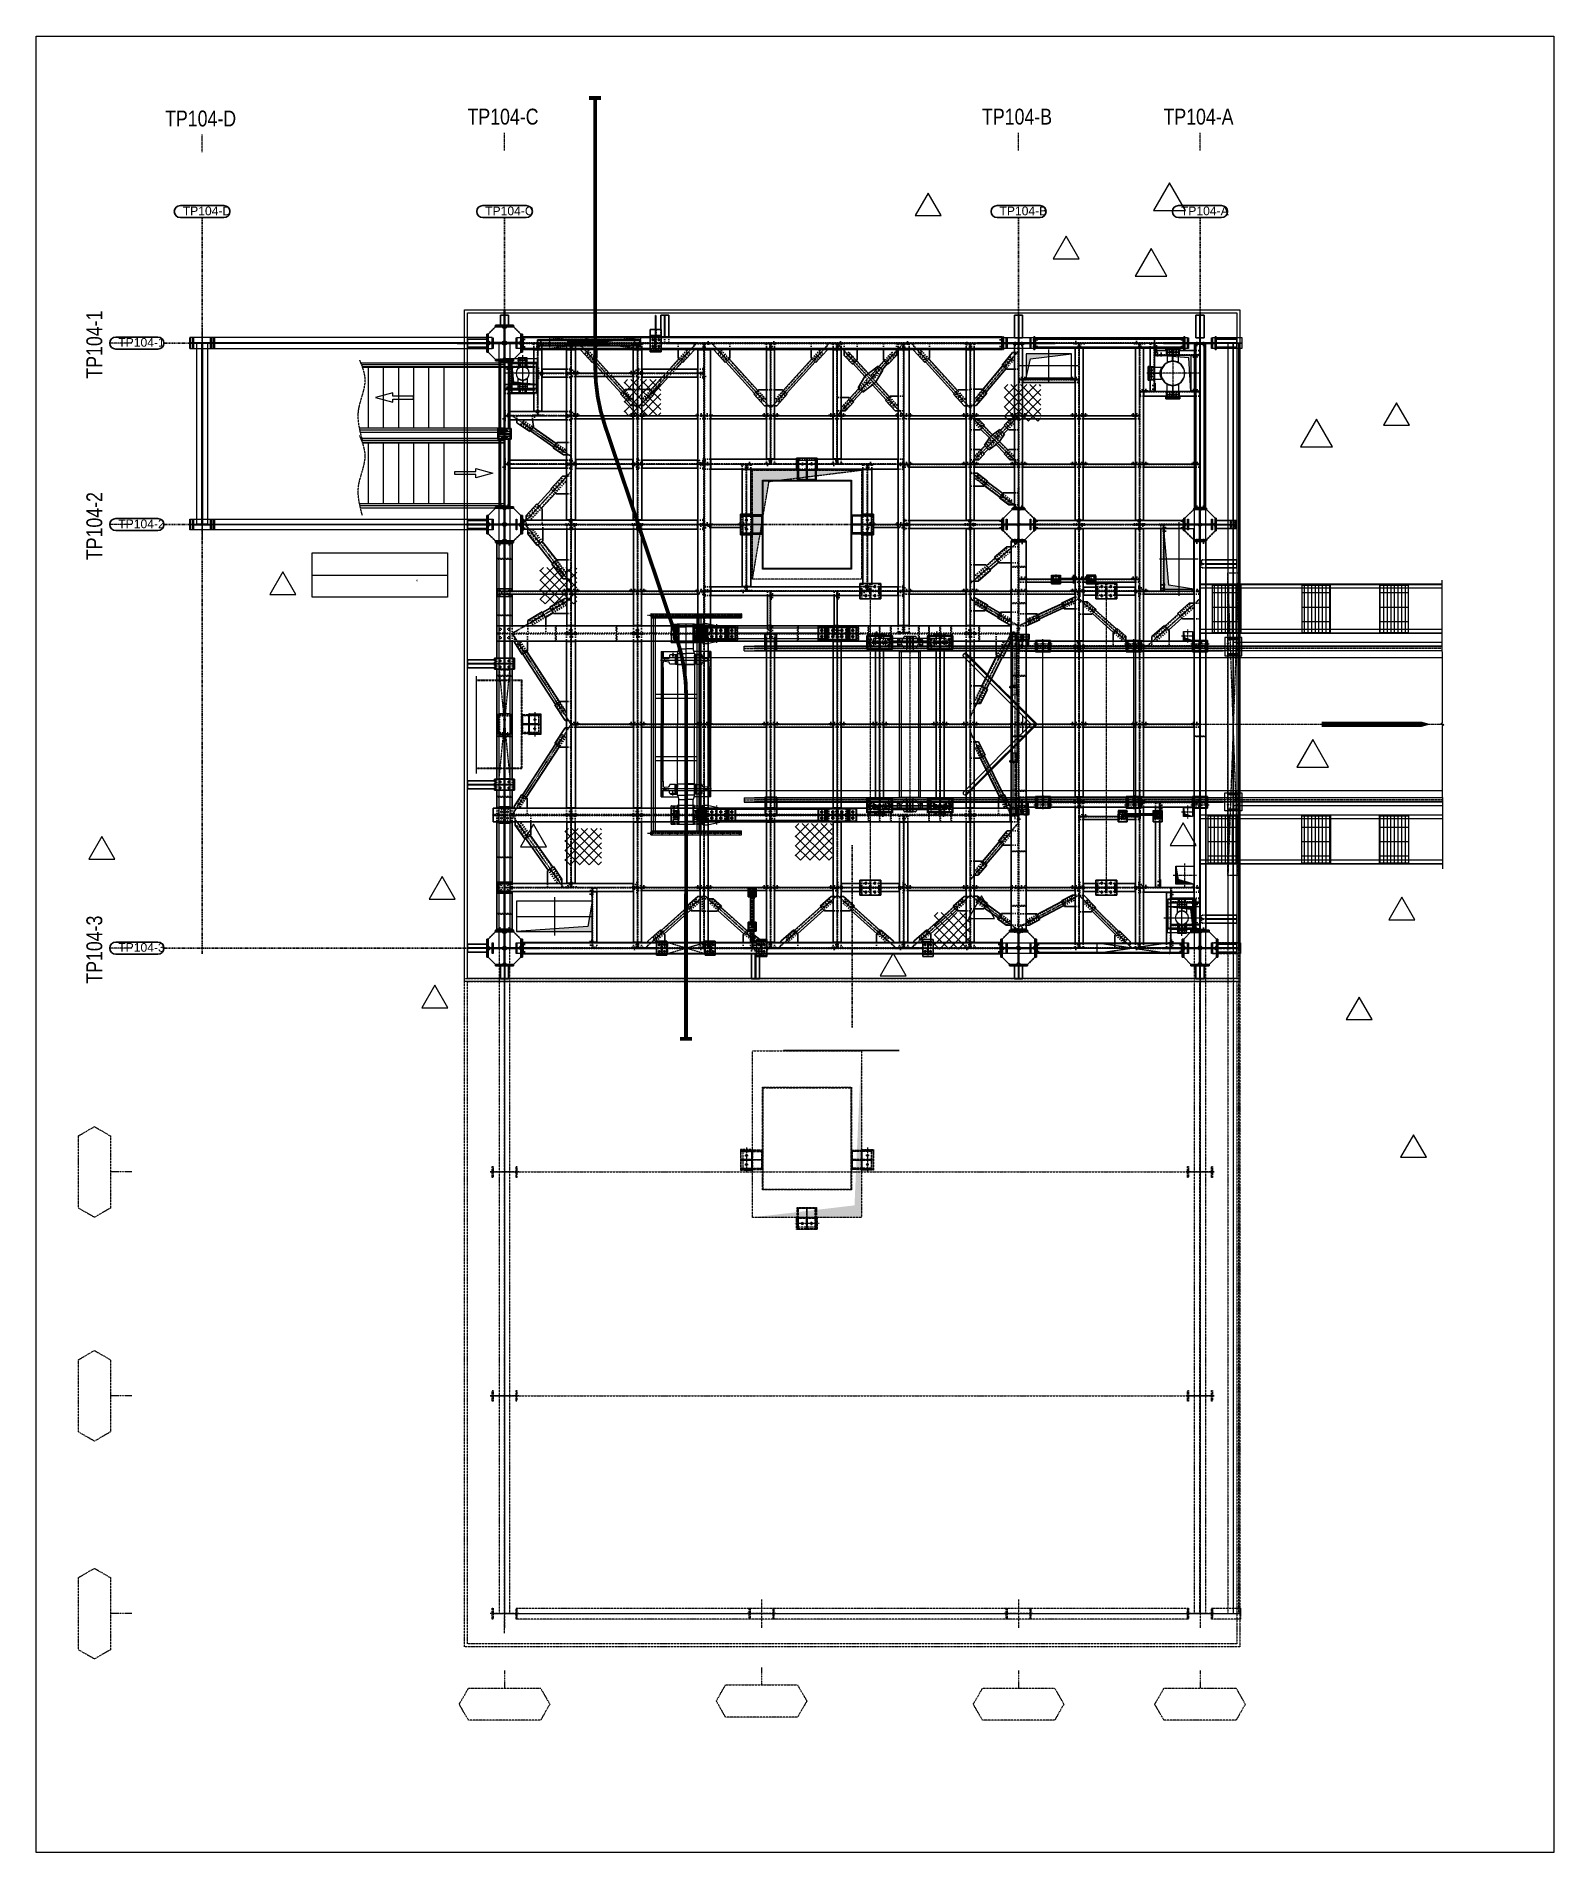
# Model space of a CAD drawing. Header units: inches. Extents: x 209270 to 234360, y -180214 to -150194.
import ezdxf
from ezdxf.enums import TextEntityAlignment as Align

# ---------------------------------------------------------------- set-up
doc = ezdxf.new("R2010")
doc.units = ezdxf.units.IN
doc.header["$LTSCALE"] = 10
doc.header["$MEASUREMENT"] = 0
for name, pattern in [('ACAD_ISO02W100', [15, 12, -3]), ('CENTER', [2, 1.25, -0.25, 0.25, -0.25]), ('CENTER2', [1.125, 0.75, -0.125, 0.125, -0.125]), ('DXK_LINE_DOT2', [3.9198, 1.9599, -1.9599]), ('DXK_LINE_DOT5', [7.8785, 2.979, -0.9799, 0.9799, -0.9799, 0.9799, -0.9799]), ('HIDDEN', [0.375, 0.25, -0.125]), ('PHANTOM', [2.5, 1.25, -0.25, 0.25, -0.25, 0.25, -0.25])]:
    doc.linetypes.add(name, pattern=pattern)
doc.layers.get('0').update_dxf_attribs({"color": 1})
for name, color, linetype in [('$AUDIT_BAD_LAYER1', 1, 'Continuous'), ('_STR_0', 5, 'Continuous'), ('_STR_1', 5, 'Continuous'), ('_STR_10', 5, 'Continuous'), ('_STR_2', 5, 'Continuous'), ('_STR_4', 5, 'Continuous'), ('_STR_7', 5, 'Continuous'), ('C-ROAD-STAN', 1, 'Continuous')]:
    doc.layers.add(name, color=color, linetype=linetype)
for name, color, linetype, lineweight in [('adani logo', 1, 'Continuous', 15), ('All Bought', 1, 'Continuous', 9), ('AM_5', 1, 'Continuous', 0), ('AM_VIEWS', 1, 'Continuous', 0), ('Belt', 1, 'Continuous', 9), ('CEN', 1, 'CENTER', 9), ('CENETR LINE', 1, 'CENTER2', 9), ('CENTER', 1, 'CENTER', 9), ('CENTERLINE', 1, 'CENTER2', 9), ('Chute', 1, 'Continuous', 9), ('CIVIL', 1, 'Continuous', 9), ('DIM', 1, 'Continuous', 13), ('DIM.', 1, 'Continuous', 13), ('handrail', 1, 'FENCELINE1', 9), ('HIDDDEN', 1, 'HIDDEN', 9), ('HIDDEN', 1, 'HIDDEN', 9), ('hoist', 1, 'Continuous', 9), ('MAIN OBJECT', 1, 'Continuous', 18), ('OBJECT', 1, 'Continuous', 18), ('PANTHOM', 1, 'PHANTOM', 0), ('PHANTOM', 1, 'PHANTOM', 0), ('plumer block', 1, 'Continuous', 5), ('REV-B', 1, 'Continuous', 5), ('REV-C', 1, 'Continuous', 18), ('REV-F', 1, 'Continuous', 9), ('Sheeting', 1, 'Continuous', 0), ('STR25', 1, 'Continuous', 5), ('STRUC-25HD', 1, 'HIDDEN', 5), ('TEXT', 1, 'Continuous', 13)]:
    doc.layers.add(name, color=color, linetype=linetype, lineweight=lineweight)
doc.styles.add('Arial', font='arial.ttf', dxfattribs={"height": 0.2})
doc.styles.add('TEXT_350', font='arial.ttf', dxfattribs={"width": 0.8, "height": 3.5})
doc.linetypes.add('Amzigzag', pattern='A,0.0001,[136,arial.ttf,S=0.04,R=0,X=0,Y=0],-11', length=11.0001)
doc.linetypes.add('FENCELINE1', pattern='A,0.25,-0.1,[133,arial.ttf,S=0.1,R=0,X=-0.1,Y=0],-0.1,1', length=1.45)

# ---------------------------------------------------------------- blocks, each defined once
blk = doc.blocks.new('A$C426f7GU6TT')
at = {"layer": 'CEN'}
for p, q in [((-236, 0), (236, 0)), ((0, 236), (0, -236))]:
    blk.add_line(p, q, dxfattribs=at)
blk.add_circle((0, 0), 5, dxfattribs=at)
at = {"layer": 'MAIN OBJECT'}
blk.add_lwpolyline([(4, -180, 0.414214), (15, -190), (89, -190), (89, -205), (-89, -205), (-89, -190), (-15, -190, 0.414214), (-4, -180), (-4, 180, 0.414214), (-15, 190), (-89, 190), (-89, 205), (89, 205), (89, 190), (15, 190, 0.414214), (4, 180), (4, -180)], format="xyb", dxfattribs=at)
blk = doc.blocks.new('A$C89229f85')
at = {"layer": 'DIM'}
blk.add_lwpolyline([(0, 0, 0, 312, 0), (-542, 0, 125, 125, 0), (-2573, 0, 125, 125, 0)], format="xyseb", dxfattribs=at)
blk = doc.blocks.new('A$C2b8f591a')
at = {"layer": 'CEN'}
blk.add_line((0, 23, 0), (0, -313, 0), dxfattribs=at)
at = {"layer": 'HIDDDEN'}
for p, q in [((100, 0), (-100, 0)), ((-100, -85), (-100, 0)), ((-89, -290), (-89, 0)), ((89, -290), (89, 0)), ((100, -85), (100, 0))]:
    blk.add_line(p, q, dxfattribs=at)
at = {"layer": 'MAIN OBJECT'}
for p, q in [((-100, -290), (-100, -85)), ((-100, -290), (100, -290)), ((100, -290), (100, -85))]:
    blk.add_line(p, q, dxfattribs=at)
blk = doc.blocks.new('g.n')
at = {"color": 0, "ltscale": 3.5}
for p, q in [((5685, 3486), (5683, 3485)), ((5683, 3485), (5683, 3482)), ((5696, 3486), (5685, 3486)), ((5686, 3492), (5687, 3494)), ((5686, 3492), (5694, 3492)), ((5693, 3494), (5687, 3494)), ((5687, 3490), (5694, 3490)), ((5687, 3485), (5687, 3482)), ((5694, 3492), (5693, 3494)), ((5694, 3485), (5694, 3482)), ((5696, 3486), (5698, 3485)), ((5698, 3485), (5698, 3482))]:
    blk.add_line(p, q, dxfattribs=at)
blk.add_line((5683, 3482), (5698, 3482))
for centre, radius, start, end in [((5679, 3492), 7.7, 296.9902, 347.5722), ((5685, 3484), 2.09, 25.5915, 90), ((5688, 3491), 1.26, 172.0738, 233.491), ((5690, 3480), 6.59, 55.0397, 124.9603), ((5693, 3491), 1.26, 306.509, 7.9262), ((5701, 3492), 7.7, 192.4278, 243.0098), ((5696, 3484), 2.09, 90, 154.4085)]:
    blk.add_arc(centre, radius, start, end, dxfattribs=at)
blk = doc.blocks.new('A$C7d42b53c')
at = {"layer": 'All Bought'}
h = blk.add_hatch(color=5, dxfattribs=at)
h.dxf.hatch_style = 1
h.set_gradient(color1=(0, 0, 255), color2=(255, 255, 0), tint=1)
edge = h.paths.add_edge_path()
edge.add_ellipse((-150, 382), major_axis=(3.3, 0), ratio=0.55, start_angle=0, end_angle=360)
h = blk.add_hatch(dxfattribs=at)
h.set_pattern_fill('ANSI31', color=256, scale=1.1, angle=90)
h.set_pattern_definition([(135, (-66904.0787, -158575.442), (-2.46957043, -2.46957043), [])])
h.paths.add_polyline_path([(-37, 468), (-48, 468), (-48, 462), (-37, 462)])
h = blk.add_hatch(dxfattribs=at)
h.set_pattern_fill('ANSI31', color=256, scale=1.1, angle=90)
h.set_pattern_definition([(135, (-66873.2787, -158575.442), (-2.46957043, -2.46957043), [])])
h.paths.add_polyline_path([(64, 462), (75, 462), (75, 468), (64, 468)])
h = blk.add_hatch(color=5, dxfattribs=at)
h.dxf.hatch_style = 1
h.set_gradient(color1=(0, 0, 255), color2=(255, 255, 0), tint=1)
edge = h.paths.add_edge_path()
edge.add_ellipse((149, 382), major_axis=(-3.3, 0), ratio=0.55, start_angle=0, end_angle=360, ccw=False)
h = blk.add_hatch(color=5, dxfattribs=at)
h.dxf.hatch_style = 1
h.set_gradient(color1=(0, 0, 255), color2=(255, 255, 0), tint=1)
edge = h.paths.add_edge_path()
edge.add_ellipse((-150, 138), major_axis=(3.3, 0), ratio=0.55, start_angle=0, end_angle=360, ccw=False)
h = blk.add_hatch(color=5, dxfattribs=at)
h.dxf.hatch_style = 1
h.set_gradient(color1=(0, 0, 255), color2=(255, 255, 0), tint=1)
edge = h.paths.add_edge_path()
edge.add_ellipse((149, 138), major_axis=(-3.3, 0), ratio=0.55, start_angle=0, end_angle=360)
for p, q in [((-155, 116), (-155, 404)), ((-153, 404), (-155, 404)), ((-155, 380), (155, 380)), ((-153, 381), (-154, 381)), ((-146, 404), (-153, 404)), ((-146, 384), (-153, 384)), ((-153, 381), (-153, 384)), ((-150, 500), (-150, 438)), ((-150, 404), (-150, 438)), ((-144, 405), (-150, 405)), ((-146, 380), (-146, 384)), ((-104, 380), (-146, 380)), ((-144, 393), (-146, 404)), ((-144, 505), (-134, 505)), ((-142, 394), (-144, 405)), ((-133, 393), (-144, 393)), ((-134, 394), (-142, 394)), ((-132, 404), (-133, 393)), ((-123, 404), (-132, 404)), ((-122, 393), (-123, 404)), ((-111, 393), (-122, 393)), ((-121, 505), (7, 505)), ((-113, 394), (-121, 394)), ((-111, 405), (-113, 394)), ((-106, 405), (-111, 405)), ((-110, 404), (-111, 393)), ((-104, 404), (-110, 404)), ((-106, 457), (-106, 404)), ((-104, 404), (-104, 380)), ((-87, 474), (-89, 474)), ((-80, 380), (-80, 467)), ((-48, 463), (-76, 463)), ((-40, 426), (-75, 426)), ((-75, 426), (-75, 380)), ((-32, 402), (-75, 402)), ((-75, 402), (-73, 402)), ((-75, 402), (-74, 401)), ((72, 380), (-75, 380)), ((-34, 401), (-74, 401)), ((-40, 430), (-72, 430)), ((-43, 469), (-48, 469)), ((-48, 469), (-48, 463)), ((13, 468), (-48, 468)), ((-48, 463), (-48, 430)), ((-40, 430), (-47, 442)), ((-44, 442), (-47, 442)), ((-37, 430), (-44, 442)), ((-43, 468), (-43, 469)), ((-40, 430), (-40, 402)), ((-37, 465), (-37, 402)), ((-37, 449), (-30, 443)), ((60, 468), (-34, 468)), ((-32, 402), (-34, 401)), ((71, 406), (-32, 402)), ((-30, 443), (-27, 417)), ((5, 453), (9, 421)), ((18, 421), (9, 421)), ((75, 468), (13, 468)), ((21, 453), (18, 421)), ((19, 505), (144, 505)), ((56, 443), (54, 417)), ((64, 449), (56, 443)), ((64, 465), (64, 405)), ((75, 469), (69, 469)), ((69, 469), (69, 468)), ((71, 406), (72, 380)), ((75, 463), (75, 469)), ((89, 463), (75, 463)), ((75, 463), (75, 380)), ((104, 404), (104, 380)), ((104, 404), (110, 404)), ((104, 380), (146, 380)), ((106, 404), (106, 446)), ((111, 405), (106, 405)), ((110, 404), (111, 393)), ((113, 394), (111, 405)), ((111, 393), (122, 393)), ((121, 394), (113, 394)), ((123, 405), (121, 394)), ((122, 393), (123, 404)), ((132, 405), (123, 405)), ((123, 404), (132, 404)), ((134, 394), (132, 405)), ((132, 404), (133, 393)), ((133, 393), (144, 393)), ((142, 394), (134, 394)), ((144, 405), (142, 394)), ((149, 405), (144, 405)), ((144, 393), (145, 404)), ((145, 404), (153, 404)), ((146, 380), (146, 384)), ((146, 384), (153, 384)), ((149, 500), (149, 438)), ((149, 438), (149, 404)), ((153, 404), (155, 404)), ((153, 381), (153, 384)), ((153, 381), (154, 381)), ((155, 116), (155, 404)), ((155, 140), (-155, 140)), ((-146, 116), (-155, 116)), ((-153, 139), (-154, 139)), ((-153, 139), (-153, 136)), ((-146, 136), (-153, 136)), ((-153, 44), (-153, 26)), ((-135, 36), (-153, 35)), ((-150, 68), (-150, 115)), ((-150, 115), (-144, 115)), ((-141, 8), (-149, 66)), ((-149, 66), (-149, 50)), ((-142, 50), (-147, 50)), ((-135, 21), (-147, 21)), ((-146, 140), (-146, 136)), ((-104, 140), (-146, 140)), ((-144, 127), (-146, 116)), ((-135, 36), (-145, 15)), ((-133, 127), (-144, 127)), ((-144, 115), (-142, 126)), ((-142, 126), (-134, 126)), ((-140, 0), (-140, 6)), ((140, 0), (-140, 0)), ((-134, 126), (-132, 115)), ((-132, 116), (-133, 127)), ((-123, 116), (-132, 116)), ((-132, 115), (-123, 115)), ((-122, 127), (-123, 116)), ((-123, 115), (-121, 126)), ((-111, 127), (-122, 127)), ((-121, 126), (-113, 126)), ((-113, 126), (-111, 115)), ((-110, 116), (-111, 127)), ((-111, 115), (-106, 115)), ((-104, 116), (-110, 116)), ((-106, 116), (-106, 39)), ((-104, 116), (-104, 140)), ((-89, 22), (-87, 22)), ((-80, 42), (-80, 140)), ((-80, 29), (-80, 42)), ((-75, 84), (-75, 140)), ((-75, 84), (-75, 140)), ((72, 140), (-75, 140)), ((-75, 118), (-74, 119)), ((-32, 118), (-75, 118)), ((-75, 118), (-73, 118)), ((-40, 84), (-75, 84)), ((-75, 48), (-48, 48)), ((-34, 119), (-74, 119)), ((-40, 80), (-72, 80)), ((-48, 80), (-48, 48)), ((-48, 48), (-48, 41)), ((-48, 41), (-43, 41)), ((-40, 80), (-47, 68)), ((-44, 68), (-47, 68)), ((-37, 80), (-44, 68)), ((-43, 41), (-43, 42)), ((-43, 42), (69, 42)), ((-40, 80), (-40, 118)), ((-37, 45), (-37, 118)), ((-37, 61), (-30, 67)), ((-32, 118), (-34, 119)), ((-32, 118), (-34, 119)), ((60, 42), (-34, 42)), ((71, 114), (-32, 118)), ((71, 114), (-32, 118)), ((-30, 67), (-27, 93)), ((5, 57), (9, 89)), ((18, 89), (9, 89)), ((21, 57), (18, 89)), ((56, 67), (54, 93)), ((64, 61), (56, 67)), ((64, 45), (64, 115)), ((69, 42), (69, 41)), ((69, 41), (75, 41)), ((71, 114), (72, 140)), ((71, 114), (72, 140)), ((75, 140), (75, 48)), ((75, 41), (75, 48)), ((75, 48), (89, 48)), ((104, 140), (146, 140)), ((104, 116), (104, 140)), ((104, 116), (110, 116)), ((106, 64), (106, 116)), ((106, 115), (111, 115)), ((110, 116), (111, 127)), ((111, 127), (122, 127)), ((111, 115), (113, 126)), ((113, 126), (121, 126)), ((121, 126), (123, 115)), ((122, 127), (123, 116)), ((123, 116), (132, 116)), ((123, 115), (132, 115)), ((132, 116), (133, 127)), ((132, 115), (134, 126)), ((133, 127), (144, 127)), ((134, 126), (142, 126)), ((140, 6), (140, 0)), ((149, 66), (141, 8)), ((142, 126), (144, 115)), ((144, 127), (145, 116)), ((144, 115), (149, 115)), ((145, 116), (155, 116)), ((146, 140), (146, 136)), ((146, 136), (153, 136)), ((149, 116), (149, 68)), ((153, 139), (153, 136)), ((153, 139), (154, 139))]:
    blk.add_line(p, q, dxfattribs=at)
at = {"layer": 'All Bought', "ltscale": 3.43245}
for p, q in [((-127, 461), (-127, 457)), ((127, 457), (127, 461))]:
    blk.add_line(p, q, dxfattribs=at)
at = {"layer": 'All Bought', "ltscale": 26.877386}
for p, q in [((6, 468), (6, 505)), ((7, 468), (7, 505)), ((19, 468), (19, 505)), ((20, 505), (20, 468))]:
    blk.add_line(p, q, dxfattribs=at)
at = {"layer": 'All Bought', "ltscale": 50}
for p, q in [((-142, 50), (-135, 50)), ((-135, 50), (-135, 36))]:
    blk.add_line(p, q, dxfattribs=at)
at = {"layer": 'All Bought'}
for points in [[(-37, 468), (-48, 468), (-48, 462), (-37, 462)], [(64, 468), (75, 468), (75, 462), (64, 462)]]:
    blk.add_lwpolyline(points, close=True, dxfattribs=at)
for centre, radius, start, end in [((-154, 381), 0.66, 180, 270), ((-72, 426), 3.3, 90, 180), ((-34, 465), 3.3, 90, 180), ((-18, 492), 75.8, 254.9007, 290.253), ((13, 355), 98.2, 63.9134, 116.0866), ((44, 492), 75.8, 249.747, 285.0993), ((60, 465), 3.3, 0, 90), ((154, 381), 0.66, 270, 0), ((-154, 139), 0.66, 90, 180), ((-148, 45), 4.91, 85.1491, 187.4661), ((-143, 43), 9.68, 135.685, 229.3917), ((-144, 29), 8.71, 128.6442, 238.4927), ((-147, 26), 5.5, 180.4137, 272.2015), ((-144, 68), 5.5, 180, 204.6417), ((-143, 6), 2.2, 180, 260.4059), ((-143, 1), 2.79, 6.3737, 108.57), ((-146, 6), 5.5, 0, 24.6417), ((-89, 39), 16.5, 180, 270), ((-87, 29), 6.6, 270, 0), ((-75, 42), 5.5, 90, 180), ((-72, 84), 3.3, 180, 270), ((-18, 18), 75.8, 69.747, 105.0993), ((-34, 45), 3.3, 180, 270), ((-34, 45), 3.3, 180, 270), ((13, 155), 98.2, 243.9134, 296.0866), ((44, 18), 75.8, 74.9007, 110.253), ((60, 45), 3.3, 270, 0), ((89, 64), 16.5, 270, 0), ((145, 6), 5.5, 155.3583, 180), ((144, 68), 5.5, 335.3583, 0), ((154, 139), 0.66, 0, 90)]:
    blk.add_arc(centre, radius, start, end, dxfattribs=at)
for centre, major_axis in [((-150, 382), (3.3, 0)), ((149, 138), (-3.3, 0))]:
    blk.add_ellipse(centre, major_axis=major_axis, ratio=0.55, dxfattribs=at)
at = {"layer": 'All Bought', "extrusion": (0, 0, -1)}
for centre, major_axis, start_param, end_param in [((-128, 500), (-22, 0), 0, 0.003073), ((-128, 505), (-16.7, 0), 4.712389, 6.287425), ((-128, 505), (6.29, 0), 0.011262, 3.130331), ((13, 505), (6.29, 0), 0.011262, 3.130331), ((128, 500), (22, 0), 6.28011, 6.283183)]:
    blk.add_ellipse(centre, major_axis=major_axis, ratio=0.000622, start_param=start_param, end_param=end_param, dxfattribs=at)
at = {"layer": 'All Bought', "ltscale": 0.090823, "extrusion": (0, 0, -1)}
for centre, major_axis in [((-128, 505), (-6.29, 0)), ((-128, 505), (6.29, 0)), ((13, 505), (-6.29, 0)), ((13, 505), (6.29, 0))]:
    blk.add_ellipse(centre, major_axis=major_axis, ratio=0.000622, start_param=6.271924, end_param=6.294447, dxfattribs=at)
at = {"layer": 'All Bought', "ltscale": 1.578308, "extrusion": (0, 0, -1)}
blk.add_ellipse((-128, 394), major_axis=(7.24, 0), ratio=0.000622, start_param=0.242578, end_param=0.582696, dxfattribs=at)
at = {"layer": 'All Bought', "extrusion": (0, 0, -1)}
for centre, major_axis in [((149, 382), (-3.3, 0)), ((-150, 138), (3.3, 0))]:
    blk.add_ellipse(centre, major_axis=major_axis, ratio=0.55, dxfattribs=at)
at = {"layer": 'All Bought'}
for points, knots in [([(-144, 505), (-145, 505), (-146, 505), (-147, 504), (-147, 504), (-148, 504), (-148, 503), (-149, 502), (-149, 502), (-149, 501), (-150, 500), (-150, 500)], [0, 0, 0, 0, 0.1054269, 0.1054269, 0.2432705, 0.2432705, 0.3965866, 0.3965866, 0.5495154, 0.5495154, 0.6784358, 0.6784358, 0.6784358, 0.6784358]), ([(-150, 500), (-150, 500), (-149, 500), (-149, 501), (-149, 501), (-149, 502), (-149, 502), (-148, 503), (-148, 503), (-148, 504), (-147, 504), (-147, 504), (-147, 504), (-146, 505), (-146, 505), (-145, 505), (-145, 505), (-144, 505)], [0, 0, 0, 0, 0.0888576, 0.0888576, 0.1777152, 0.1777152, 0.2665731, 0.2665731, 0.3554311, 0.3554311, 0.4442894, 0.4442894, 0.5331477, 0.5331477, 0.6220064, 0.6220064, 0.7108651, 0.7108651, 0.7108651, 0.7108651]), ([(-150, 438), (-150, 438), (-150, 438), (-150, 438), (-150, 438), (-150, 438)], [-0.001174289, -0.001174289, -0.001174289, -0.001174289, -0.000650113, -0.000650113, 0, 0, 0, 0]), ([(-134, 394), (-133, 394), (-133, 394), (-133, 396), (-133, 396), (-133, 398), (-133, 399), (-132, 401), (-132, 403), (-132, 405)], [2.3836015, 2.3836015, 2.3836015, 2.3836015, 2.4838288, 2.4838288, 2.7150976, 2.7150976, 2.9463663, 2.9463663, 3.3713346, 3.3713346, 3.3713346, 3.3713346]), ([(-132, 405), (-131, 405), (-131, 405), (-129, 405), (-128, 405), (-128, 405), (-127, 405), (-126, 405), (-124, 405), (-124, 405), (-123, 405)], [-0.424669, -0.424669, -0.424669, -0.424669, -0.2155926, -0.2155926, 0, 0, 0, 0.2155926, 0.2155926, 0.424669, 0.424669, 0.424669, 0.424669]), ([(-123, 405), (-123, 403), (-123, 401), (-122, 399), (-122, 398), (-122, 396), (-122, 396), (-122, 394), (-122, 394), (-121, 394)], [0.9626443, 0.9626443, 0.9626443, 0.9626443, 1.3876126, 1.3876126, 1.6188814, 1.6188814, 1.8501501, 1.8501501, 1.9503774, 1.9503774, 1.9503774, 1.9503774]), ([(-121, 394), (-121, 394), (-121, 394), (-121, 394), (-121, 394), (-121, 394)], [0.7077487, 0.7077487, 0.7077487, 0.7077487, 0.8623955, 0.8623955, 0.8624667, 0.8624667, 0.8624667, 0.8624667]), ([(-89, 474), (-90, 474), (-91, 473), (-93, 473), (-94, 473), (-96, 472), (-97, 471), (-99, 470), (-100, 469), (-101, 468), (-102, 467), (-103, 465), (-104, 464), (-105, 462), (-105, 461), (-105, 459), (-106, 458), (-106, 457)], [0, 0, 0, 0, 0.27768, 0.27768, 0.555361, 0.555361, 0.833041, 0.833041, 1.110722, 1.110722, 1.388402, 1.388402, 1.666083, 1.666083, 1.943763, 1.943763, 2.221444, 2.221444, 2.221444, 2.221444]), ([(-80, 467), (-80, 467), (-80, 468), (-81, 469), (-81, 469), (-81, 470), (-81, 470), (-82, 471), (-82, 471), (-83, 472), (-83, 472), (-84, 473), (-84, 473), (-85, 473), (-85, 473), (-86, 473), (-86, 474), (-87, 474)], [-0.8885776, -0.8885776, -0.8885776, -0.8885776, -0.7775054, -0.7775054, -0.6664332, -0.6664332, -0.555361, -0.555361, -0.4442888, -0.4442888, -0.3332166, -0.3332166, -0.2221444, -0.2221444, -0.1110722, -0.1110722, 0, 0, 0, 0]), ([(-76, 463), (-76, 463), (-76, 463), (-77, 463), (-77, 463), (-78, 463), (-78, 463), (-79, 463), (-79, 464), (-79, 464), (-79, 464), (-80, 465), (-80, 465), (-80, 465), (-80, 466), (-80, 466), (-80, 467), (-80, 467)], [1.1847701, 1.1847701, 1.1847701, 1.1847701, 1.2588182, 1.2588182, 1.3328664, 1.3328664, 1.4069145, 1.4069145, 1.4809626, 1.4809626, 1.5550108, 1.5550108, 1.6290589, 1.6290589, 1.703107, 1.703107, 1.7771552, 1.7771552, 1.7771552, 1.7771552]), ([(106, 446), (106, 447), (105, 448), (105, 450), (105, 451), (104, 453), (103, 454), (102, 456), (101, 457), (100, 458), (99, 459), (97, 460), (96, 461), (94, 462), (93, 462), (91, 462), (90, 463), (89, 463)], [-2.221444, -2.221444, -2.221444, -2.221444, -1.943763, -1.943763, -1.666083, -1.666083, -1.388402, -1.388402, -1.110722, -1.110722, -0.833041, -0.833041, -0.555361, -0.555361, -0.27768, -0.27768, 0, 0, 0, 0]), ([(144, 505), (145, 505), (145, 505), (146, 505), (146, 505), (147, 504), (147, 504), (147, 504), (148, 504), (148, 503), (148, 503), (149, 502), (149, 502), (149, 501), (149, 501), (149, 500), (149, 500), (149, 500)], [-0.7108651, -0.7108651, -0.7108651, -0.7108651, -0.6220064, -0.6220064, -0.5331477, -0.5331477, -0.4442894, -0.4442894, -0.3554311, -0.3554311, -0.2665731, -0.2665731, -0.1777152, -0.1777152, -0.0888576, -0.0888576, 0, 0, 0, 0]), ([(149, 500), (149, 500), (149, 501), (149, 502), (149, 502), (148, 503), (148, 504), (147, 504), (146, 505), (145, 505), (145, 505), (145, 505)], [0, 0, 0, 0, 0.1556608, 0.1556608, 0.3085095, 0.3085095, 0.461459, 0.461459, 0.6144001, 0.6144001, 0.6781392, 0.6781392, 0.6781392, 0.6781392]), ([(149, 438), (149, 438), (149, 438), (149, 438), (149, 438), (149, 438)], [-0.001174289, -0.001174289, -0.001174289, -0.001174289, -0.000524176, -0.000524176, 0, 0, 0, 0]), ([(-146, 6), (-146, 6), (-146, 6), (-146, 6), (-146, 7), (-146, 9), (-146, 11), (-146, 15), (-146, 17), (-146, 19)], [13.151276, 13.151276, 13.151276, 13.151276, 13.584275, 13.584275, 14.127648, 14.127648, 15.21439, 15.21439, 15.830404, 15.830404, 15.830404, 15.830404]), ([(-104, 33), (-105, 33), (-105, 34), (-105, 34), (-105, 35), (-105, 36), (-105, 36), (-105, 36), (-105, 37), (-105, 37), (-105, 37), (-105, 37), (-105, 37), (-105, 37), (-105, 37), (-105, 37), (-105, 38), (-106, 38), (-106, 38), (-106, 39)], [-0.6807062, -0.6807062, -0.6807062, -0.6807062, -0.5764375, -0.5764375, -0.439189, -0.439189, -0.3543908, -0.3543908, -0.3166647, -0.3166647, -0.2959985, -0.2959985, -0.2786915, -0.2786915, -0.2582719, -0.2582719, -0.2216449, -0.2216449, -0.1292037, -0.1292037, -0.1292037, -0.1292037])]:
    blk.add_open_spline(points, degree=3, knots=knots, dxfattribs=at)
for points in [[(-150, 438), (-150, 438), (-150, 438), (-150, 438)], [(149, 438), (149, 438), (149, 438), (149, 438)]]:
    blk.add_open_spline(points, degree=3, dxfattribs=at)
for points, weights in [([(-150, 438), (-150, 468), (-150, 500)], [0.999999999634, 0.999999597681, 1]), ([(149, 500), (149, 468), (149, 438)], [1, 0.999999598847, 0.999999999635])]:
    blk.add_rational_spline(points, weights, degree=2, dxfattribs=at)
at = {"layer": 'All Bought', "ltscale": 14.638486}
blk.add_open_spline([(-141, 447), (-142, 447), (-142, 447), (-144, 447), (-145, 446), (-147, 445), (-147, 445), (-148, 443), (-149, 442), (-149, 440), (-150, 439), (-150, 438)], degree=3, knots=[-2.464093, -2.464093, -2.464093, -2.464093, -2.121741, -2.121741, -1.581706, -1.581706, -1.150319, -1.150319, -0.575156, -0.575156, -0.001138, -0.001138, -0.001138, -0.001138], dxfattribs=at)
at = {"layer": 'All Bought', "ltscale": 0.013366}
for points in [[(-150, 438), (-150, 438), (-150, 438), (-150, 438)], [(149, 438), (149, 438), (149, 438), (149, 438)]]:
    blk.add_open_spline(points, degree=3, dxfattribs=at)
at = {"layer": 'All Bought', "ltscale": 3.937527}
for points, knots in [([(-135, 447), (-136, 447), (-137, 447), (-139, 447), (-140, 447), (-141, 447)], [-0.6913466, -0.6913466, -0.6913466, -0.6913466, -0.3456733, -0.3456733, 0, 0, 0, 0]), ([(141, 447), (140, 447), (139, 447), (137, 447), (136, 447), (135, 447)], [0, 0, 0, 0, 0.3456733, 0.3456733, 0.6913466, 0.6913466, 0.6913466, 0.6913466])]:
    blk.add_open_spline(points, degree=3, knots=knots, dxfattribs=at)
at = {"layer": 'All Bought', "ltscale": 7.97493}
blk.add_open_spline([(-128, 455), (-128, 454), (-128, 453), (-129, 450), (-130, 449), (-132, 447), (-133, 447), (-135, 447), (-135, 447), (-135, 447)], degree=3, knots=[-1.271154, -1.271154, -1.271154, -1.271154, -0.991177, -0.991177, -0.543213, -0.543213, -0.160187, -0.160187, 0, 0, 0, 0], dxfattribs=at)
at = {"layer": 'All Bought', "ltscale": 1.369994}
for points in [[(-127, 457), (-127, 456), (-127, 456), (-127, 455), (-127, 455), (-128, 455)], [(128, 455), (127, 455), (127, 455), (127, 456), (127, 456), (127, 457)]]:
    blk.add_open_spline(points, degree=3, knots=[0, 0, 0, 0, 0.0971084, 0.0971084, 0.1942169, 0.1942169, 0.1942169, 0.1942169], dxfattribs=at)
at = {"layer": 'All Bought', "ltscale": 30.627644}
blk.add_open_spline([(-93, 499), (-95, 499), (-98, 498), (-104, 496), (-108, 495), (-114, 490), (-116, 488), (-121, 482), (-124, 478), (-127, 469), (-127, 465), (-127, 461)], degree=3, knots=[0, 0, 0, 0, 0.671585, 0.671585, 1.74612, 1.74612, 2.686051, 2.686051, 3.917924, 3.917924, 5.127766, 5.127766, 5.127766, 5.127766], dxfattribs=at)
at = {"layer": 'All Bought', "ltscale": 5.160894}
for points in [[(-85, 500), (-88, 499), (-90, 499), (-93, 499)], [(93, 499), (90, 499), (88, 499), (85, 500)]]:
    blk.add_open_spline(points, degree=3, dxfattribs=at)
at = {"layer": 'All Bought', "ltscale": 28.138302}
blk.add_open_spline([(85, 500), (79, 500), (63, 501), (32, 502), (16, 502), (-10, 502), (-20, 502), (-39, 502), (-49, 501), (-71, 501), (-77, 500), (-85, 500)], degree=3, knots=[0, 0, 0, 0, 4.323377, 4.323377, 8.646753, 8.646753, 11.307839, 11.307839, 13.968924, 13.968924, 17.293507, 17.293507, 17.293507, 17.293507], dxfattribs=at)
at = {"layer": 'All Bought'}
for points, weights, knots in [([(7, 505), (7, 494), (7, 483), (7, 472), (7, 472), (7, 472), (7, 472), (7, 471), (7, 469), (7, 468)], [0.999999994503, 0.999999111285, 0.999999110427, 0.999999991929, 0.999999991929, 0.999999991929, 0.999999991929, 0.999999991929, 0.999999991929, 0.999999991929], [0.006199, 0.006199, 0.006199, 0.006199, 3.000001, 3.000001, 3.000001, 3.017821, 3.017821, 3.017821, 3.360084, 3.360084, 3.360084, 3.360084]), ([(19, 468), (19, 469), (19, 471), (19, 472), (19, 472), (19, 472), (19, 472), (19, 483), (19, 494), (19, 505)], [1, 1, 1, 1, 1, 1, 1, 0.999999119112, 0.999999119162, 1.00000000015], [-0.352362, -0.352362, -0.352362, -0.352362, -0.010865, -0.010865, -0.010865, 0.009109, 0.009109, 0.009109, 3.000172, 3.000172, 3.000172, 3.000172])]:
    blk.add_rational_spline(points, weights, degree=3, knots=knots, dxfattribs=at)
at = {"layer": 'All Bought', "ltscale": 30.627657}
blk.add_open_spline([(127, 461), (127, 463), (127, 466), (126, 472), (124, 476), (121, 483), (118, 486), (113, 491), (109, 494), (101, 497), (97, 498), (93, 499)], degree=3, knots=[0, 0, 0, 0, 0.698426, 0.698426, 1.815907, 1.815907, 2.783318, 2.783318, 3.949449, 3.949449, 5.127761, 5.127761, 5.127761, 5.127761], dxfattribs=at)
at = {"layer": 'All Bought', "ltscale": 7.975439}
blk.add_open_spline([(135, 447), (135, 447), (135, 447), (133, 447), (133, 447), (131, 448), (130, 449), (129, 450), (128, 451), (128, 453), (128, 454), (128, 455)], degree=3, knots=[0, 0, 0, 0, 0.170665, 0.170665, 0.44373, 0.44373, 0.748006, 0.748006, 1.080877, 1.080877, 1.271144, 1.271144, 1.271144, 1.271144], dxfattribs=at)
at = {"layer": 'All Bought', "ltscale": 14.63816}
blk.add_open_spline([(149, 438), (149, 439), (149, 440), (149, 442), (148, 443), (147, 444), (147, 445), (146, 446), (143, 447), (142, 447), (141, 447)], degree=3, knots=[-2.462956, -2.462956, -2.462956, -2.462956, -1.850033, -1.850033, -1.233355, -1.233355, -1.233355, -0.556614, -0.556614, 0, 0, 0, 0], dxfattribs=at)
at = {"layer": 'CENETR LINE', "ltscale": 24.192183}
for p, q in [((0, 510), (0, 0)), ((-155, 260), (155, 260))]:
    blk.add_line(p, q, dxfattribs=at)
at = {"layer": 'All Bought', "xscale": -1.1, "yscale": 1.1, "zscale": 1.1}
blk.add_blockref('g.n', (6273, -3354), dxfattribs=at)
blk = doc.blocks.new('A$VNI7697676')
at = {"layer": 'All Bought'}
for p, q in [((-115, 1615), (-120, 1610)), ((-120, 1610), (-120, 1246)), ((0, 1615), (-115, 1615)), ((0, 1615), (0, -1615)), ((0, 1615), (115, 1615)), ((115, 1615), (120, 1610)), ((120, 1610), (120, 1246)), ((-140, 1172), (-120, 1245)), ((-120, 1246), (0, 1246)), ((120, 1246), (0, 1246)), ((140, 1172), (120, 1245)), ((-421, 1060), (425, 1060)), ((-412, 1200), (-132, 1200)), ((-412, 1200), (-412, 0)), ((-400, 1200), (-400, 952)), ((-383, 940), (-400, 952)), ((-383, 935), (-400, 923)), ((-400, 923), (-400, 0)), ((-383, 940), (-378, 940)), ((-383, 935), (-378, 935)), ((-378, 1200), (-378, 1104)), ((-378, 940), (-378, 1016)), ((-378, 940), (-378, 935)), ((-378, 935), (-378, 0)), ((-349, 1079), (-287, 1087)), ((-349, 1041), (-287, 1033)), ((-270, 1135), (-270, 1107)), ((-270, 1004), (-270, 1013)), ((-172, 994), (-260, 994)), ((-255, 1150), (-255, 1155)), ((-255, 1155), (-141, 1155)), ((-141, 1150), (-255, 1150)), ((-224, 1162), (-223, 1162)), ((-224, 1162), (-224, 1158)), ((-224, 1158), (-222, 1158)), ((-208, 1157), (-224, 1157)), ((-224, 1157), (-224, 1155)), ((-224, 1155), (-208, 1155)), ((-210, 1162), (-223, 1162)), ((-222, 1158), (-222, 1157)), ((-222, 1158), (-210, 1158)), ((-210, 1157), (-222, 1157)), ((-220, 1162), (-220, 1158)), ((-219, 1155), (-220, 1155)), ((-220, 1155), (-220, 1132)), ((-220, 1155), (-212, 1155)), ((-216, 1128), (-220, 1132)), ((-220, 1132), (-212, 1132)), ((-219, 1155), (-219, 1131)), ((-219, 1131), (-213, 1131)), ((-216, 1179), (-216, 1109)), ((-216, 1155), (-216, 1157)), ((-212, 1132), (-216, 1128)), ((-213, 1155), (-213, 1131)), ((-213, 1155), (-212, 1155)), ((-212, 1162), (-212, 1158)), ((-212, 1155), (-212, 1132)), ((-209, 1162), (-210, 1162)), ((-210, 1158), (-210, 1157)), ((-210, 1158), (-209, 1158)), ((-209, 1162), (-209, 1158)), ((-208, 1155), (-208, 1157)), ((-178, 1150), (-178, 999)), ((-178, 1108), (-178, 1012)), ((-178, 1108), (-175, 1108)), ((-178, 1012), (-175, 1012)), ((-172, 999), (-178, 999)), ((-176, 1116), (-176, 1114)), ((-176, 1116), (-140, 1116)), ((-169, 1078), (-176, 1114)), ((-168, 1072), (-175, 1108)), ((-168, 1048), (-175, 1012)), ((-175, 1009), (-169, 1042)), ((-175, 1004), (-175, 1009)), ((-175, 1004), (-140, 1004)), ((-172, 1097), (-173, 1096)), ((-172, 994), (-172, 999)), ((-172, 999), (-140, 999)), ((-172, 994), (-140, 994)), ((-156, 1135), (-170, 1135)), ((-170, 1116), (-170, 1135)), ((-169, 1078), (-166, 1078)), ((-169, 1042), (-166, 1042)), ((-168, 1072), (-168, 1070)), ((-168, 1070), (-140, 1070)), ((-168, 1050), (-168, 1070)), ((-168, 1048), (-168, 1050)), ((-168, 1050), (-140, 1050)), ((-168, 1004), (-168, 1042)), ((-166, 1016), (-166, 1116)), ((-166, 1078), (-166, 1101)), ((-166, 1004), (-166, 1042)), ((-166, 1016), (-165, 1015)), ((-166, 1016), (-146, 1016)), ((-165, 1124), (-165, 1135)), ((-165, 1124), (-156, 1124)), ((-156, 1119), (-165, 1124)), ((-165, 1079), (-165, 1116)), ((-165, 1015), (-165, 1079)), ((-148, 1015), (-165, 1015)), ((-160, 1124), (-160, 1135)), ((-156, 1142), (-156, 997)), ((-156, 1135), (-143, 1135)), ((-148, 1124), (-156, 1124)), ((-156, 1119), (-148, 1124)), ((-153, 1124), (-153, 1135)), ((-148, 1124), (-148, 1135)), ((-148, 1079), (-148, 1116)), ((-148, 1015), (-148, 1079)), ((-146, 1016), (-148, 1015)), ((-146, 1004), (-146, 1116)), ((-146, 1078), (-140, 1078)), ((-146, 1050), (-146, 1070)), ((-146, 1042), (-140, 1042)), ((-146, 1004), (-146, 1042)), ((-143, 1116), (-143, 1135)), ((-142, 987), (-142, 0)), ((-142, 987), (0, 987)), ((-141, 1155), (-140, 1155)), ((-141, 1155), (-141, 1150)), ((-141, 1150), (-140, 1150)), ((-140, 1170), (-140, 989)), ((-140, 1170), (0, 1170)), ((-140, 1116), (-140, 1078)), ((-140, 1070), (-140, 1050)), ((-140, 1070), (-140, 1050)), ((-140, 1004), (-140, 1042)), ((0, 989), (-140, 989)), ((140, 1170), (0, 1170)), ((0, 989), (140, 989)), ((142, 987), (0, 987)), ((412, 1200), (132, 1200)), ((140, 1170), (140, 989)), ((141, 1155), (140, 1155)), ((141, 1150), (140, 1150)), ((140, 1116), (140, 1078)), ((176, 1116), (140, 1116)), ((146, 1078), (140, 1078)), ((140, 1070), (140, 1050)), ((140, 1070), (140, 1050)), ((168, 1070), (140, 1070)), ((168, 1050), (140, 1050)), ((140, 1004), (140, 1042)), ((146, 1042), (140, 1042)), ((175, 1004), (140, 1004)), ((172, 999), (140, 999)), ((172, 994), (140, 994)), ((255, 1155), (141, 1155)), ((141, 1155), (141, 1150)), ((141, 1150), (255, 1150)), ((142, 987), (142, 0)), ((156, 1135), (143, 1135)), ((143, 1116), (143, 1135)), ((146, 1004), (146, 1116)), ((146, 1050), (146, 1070)), ((146, 1004), (146, 1042)), ((146, 1016), (148, 1015)), ((166, 1016), (146, 1016)), ((148, 1124), (148, 1135)), ((148, 1124), (156, 1124)), ((156, 1119), (148, 1124)), ((148, 1079), (148, 1116)), ((148, 1015), (148, 1079)), ((148, 1015), (165, 1015)), ((153, 1124), (153, 1135)), ((156, 1142), (156, 997)), ((156, 1135), (170, 1135)), ((165, 1124), (156, 1124)), ((156, 1119), (165, 1124)), ((160, 1124), (160, 1135)), ((165, 1124), (165, 1135)), ((165, 1079), (165, 1116)), ((165, 1015), (165, 1079)), ((166, 1016), (165, 1015)), ((166, 1016), (166, 1116)), ((166, 1078), (166, 1101)), ((169, 1078), (166, 1078)), ((166, 1004), (166, 1042)), ((169, 1042), (166, 1042)), ((168, 1072), (175, 1108)), ((168, 1072), (168, 1070)), ((168, 1050), (168, 1070)), ((168, 1048), (168, 1050)), ((168, 1048), (175, 1012)), ((168, 1004), (168, 1042)), ((169, 1078), (176, 1114)), ((175, 1009), (169, 1042)), ((170, 1116), (170, 1135)), ((172, 1097), (173, 1096)), ((172, 994), (172, 999)), ((172, 999), (178, 999)), ((172, 994), (260, 994)), ((178, 1108), (175, 1108)), ((178, 1012), (175, 1012)), ((175, 1004), (175, 1009)), ((176, 1116), (176, 1114)), ((178, 1150), (178, 999)), ((178, 1108), (178, 1012)), ((208, 1157), (224, 1157)), ((208, 1155), (208, 1157)), ((224, 1155), (208, 1155)), ((209, 1162), (209, 1158)), ((209, 1162), (210, 1162)), ((210, 1158), (209, 1158)), ((210, 1162), (223, 1162)), ((210, 1158), (210, 1157)), ((222, 1158), (210, 1158)), ((210, 1157), (222, 1157)), ((212, 1162), (212, 1158)), ((212, 1155), (212, 1132)), ((213, 1155), (212, 1155)), ((220, 1155), (212, 1155)), ((212, 1132), (216, 1128)), ((220, 1132), (212, 1132)), ((213, 1155), (213, 1131)), ((219, 1131), (213, 1131)), ((216, 1179), (216, 1109)), ((216, 1155), (216, 1157)), ((216, 1128), (220, 1132)), ((219, 1155), (220, 1155)), ((219, 1155), (219, 1131)), ((220, 1162), (220, 1158)), ((220, 1155), (220, 1132)), ((222, 1158), (222, 1157)), ((224, 1158), (222, 1158)), ((224, 1162), (223, 1162)), ((224, 1162), (224, 1158)), ((224, 1157), (224, 1155)), ((255, 1150), (255, 1155)), ((270, 1135), (270, 1107)), ((270, 1004), (270, 1013)), ((349, 1079), (287, 1087)), ((349, 1041), (287, 1033)), ((378, 1200), (378, 1104)), ((378, 940), (378, 1016)), ((383, 940), (378, 940)), ((383, 935), (378, 935)), ((378, 935), (378, 0)), ((383, 940), (400, 952)), ((383, 935), (400, 923)), ((400, 1200), (400, 952)), ((400, 923), (400, 0)), ((412, 1200), (412, 0)), ((412, 0), (-412, 0)), ((-412, -1200), (-412, 0)), ((-400, -923), (-400, 0)), ((-378, -935), (-378, 0)), ((-142, -987), (-142, 0)), ((142, -987), (142, 0)), ((378, -935), (378, 0)), ((400, -919), (400, 0)), ((412, -1200), (412, 0)), ((-421, -1060), (425, -1060)), ((-412, -1200), (-132, -1200)), ((-383, -935), (-400, -923)), ((-383, -940), (-400, -952)), ((-400, -1200), (-400, -952)), ((-383, -935), (-378, -935)), ((-383, -940), (-378, -940)), ((-378, -940), (-378, -935)), ((-378, -940), (-378, -1016)), ((-378, -1200), (-378, -1104)), ((-349, -1041), (-287, -1033)), ((-349, -1079), (-287, -1087)), ((-270, -1004), (-270, -1013)), ((-270, -1135), (-270, -1107)), ((-172, -994), (-260, -994)), ((-255, -1150), (-255, -1155)), ((-141, -1150), (-255, -1150)), ((-255, -1155), (-141, -1155)), ((-224, -1155), (-208, -1155)), ((-224, -1157), (-224, -1155)), ((-208, -1157), (-224, -1157)), ((-224, -1158), (-222, -1158)), ((-224, -1162), (-224, -1158)), ((-224, -1162), (-223, -1162)), ((-210, -1162), (-223, -1162)), ((-222, -1158), (-222, -1157)), ((-210, -1157), (-222, -1157)), ((-222, -1158), (-210, -1158)), ((-216, -1128), (-220, -1132)), ((-220, -1132), (-212, -1132)), ((-220, -1155), (-220, -1132)), ((-219, -1155), (-220, -1155)), ((-220, -1155), (-212, -1155)), ((-220, -1162), (-220, -1158)), ((-219, -1131), (-213, -1131)), ((-219, -1155), (-219, -1131)), ((-216, -1179), (-216, -1109)), ((-212, -1132), (-216, -1128)), ((-216, -1155), (-216, -1157)), ((-213, -1155), (-213, -1131)), ((-213, -1155), (-212, -1155)), ((-212, -1155), (-212, -1132)), ((-212, -1162), (-212, -1158)), ((-210, -1158), (-210, -1157)), ((-210, -1158), (-209, -1158)), ((-209, -1162), (-210, -1162)), ((-209, -1162), (-209, -1158)), ((-208, -1155), (-208, -1157)), ((-178, -1150), (-178, -999)), ((-172, -999), (-178, -999)), ((-178, -1108), (-178, -1012)), ((-178, -1012), (-175, -1012)), ((-178, -1108), (-175, -1108)), ((-169, -1078), (-176, -1114)), ((-176, -1116), (-176, -1114)), ((-176, -1116), (-140, -1116)), ((-175, -1004), (-175, -1009)), ((-175, -1004), (-140, -1004)), ((-175, -1009), (-169, -1042)), ((-168, -1048), (-175, -1012)), ((-168, -1072), (-175, -1108)), ((-172, -1097), (-173, -1096)), ((-172, -994), (-172, -999)), ((-172, -994), (-140, -994)), ((-172, -999), (-140, -999)), ((-170, -1116), (-170, -1135)), ((-156, -1135), (-170, -1135)), ((-169, -1042), (-166, -1042)), ((-169, -1078), (-166, -1078)), ((-168, -1004), (-168, -1042)), ((-168, -1048), (-168, -1050)), ((-168, -1050), (-140, -1050)), ((-168, -1050), (-168, -1070)), ((-168, -1070), (-140, -1070)), ((-168, -1072), (-168, -1070)), ((-166, -1004), (-166, -1042)), ((-166, -1016), (-165, -1015)), ((-166, -1016), (-166, -1116)), ((-166, -1016), (-146, -1016)), ((-166, -1078), (-166, -1101)), ((-165, -1015), (-165, -1079)), ((-148, -1015), (-165, -1015)), ((-165, -1079), (-165, -1116)), ((-156, -1119), (-165, -1124)), ((-165, -1124), (-165, -1135)), ((-165, -1124), (-156, -1124)), ((-160, -1124), (-160, -1135)), ((-156, -1142), (-156, -997)), ((-156, -1119), (-148, -1124)), ((-148, -1124), (-156, -1124)), ((-156, -1135), (-143, -1135)), ((-153, -1124), (-153, -1135)), ((-146, -1016), (-148, -1015)), ((-148, -1015), (-148, -1079)), ((-148, -1079), (-148, -1116)), ((-148, -1124), (-148, -1135)), ((-146, -1004), (-146, -1042)), ((-146, -1004), (-146, -1116)), ((-146, -1042), (-140, -1042)), ((-146, -1050), (-146, -1070)), ((-146, -1078), (-140, -1078)), ((-143, -1116), (-143, -1135)), ((-142, -987), (0, -987)), ((-141, -1150), (-140, -1150)), ((-141, -1155), (-141, -1150)), ((-141, -1155), (-140, -1155)), ((-140, -1170), (-140, -989)), ((0, -989), (-140, -989)), ((-140, -1004), (-140, -1042)), ((-140, -1070), (-140, -1050)), ((-140, -1070), (-140, -1050)), ((-140, -1116), (-140, -1078)), ((-140, -1170), (0, -1170)), ((-140, -1172), (-120, -1245)), ((142, -987), (0, -987)), ((0, -989), (140, -989)), ((140, -1170), (0, -1170)), ((140, -1172), (120, -1245)), ((412, -1200), (132, -1200)), ((140, -1170), (140, -989)), ((172, -994), (140, -994)), ((172, -999), (140, -999)), ((140, -1004), (140, -1042)), ((175, -1004), (140, -1004)), ((146, -1042), (140, -1042)), ((140, -1070), (140, -1050)), ((140, -1070), (140, -1050)), ((168, -1050), (140, -1050)), ((168, -1070), (140, -1070)), ((140, -1116), (140, -1078)), ((146, -1078), (140, -1078)), ((176, -1116), (140, -1116)), ((141, -1150), (140, -1150)), ((141, -1155), (140, -1155)), ((141, -1155), (141, -1150)), ((141, -1150), (255, -1150)), ((255, -1155), (141, -1155)), ((143, -1116), (143, -1135)), ((156, -1135), (143, -1135)), ((146, -1004), (146, -1042)), ((146, -1004), (146, -1116)), ((146, -1016), (148, -1015)), ((166, -1016), (146, -1016)), ((146, -1050), (146, -1070)), ((148, -1015), (148, -1079)), ((148, -1015), (165, -1015)), ((148, -1079), (148, -1116)), ((156, -1119), (148, -1124)), ((148, -1124), (148, -1135)), ((148, -1124), (156, -1124)), ((153, -1124), (153, -1135)), ((156, -1142), (156, -997)), ((156, -1119), (165, -1124)), ((165, -1124), (156, -1124)), ((156, -1135), (170, -1135)), ((160, -1124), (160, -1135)), ((166, -1016), (165, -1015)), ((165, -1015), (165, -1079)), ((165, -1079), (165, -1116)), ((165, -1124), (165, -1135)), ((166, -1004), (166, -1042)), ((166, -1016), (166, -1116)), ((169, -1042), (166, -1042)), ((166, -1078), (166, -1101)), ((169, -1078), (166, -1078)), ((168, -1004), (168, -1042)), ((168, -1048), (175, -1012)), ((168, -1048), (168, -1050)), ((168, -1050), (168, -1070)), ((168, -1072), (168, -1070)), ((168, -1072), (175, -1108)), ((175, -1009), (169, -1042)), ((169, -1078), (176, -1114)), ((170, -1116), (170, -1135)), ((172, -994), (260, -994)), ((172, -994), (172, -999)), ((172, -999), (178, -999)), ((172, -1097), (173, -1096)), ((175, -1004), (175, -1009)), ((178, -1012), (175, -1012)), ((178, -1108), (175, -1108)), ((176, -1116), (176, -1114)), ((178, -1150), (178, -999)), ((178, -1108), (178, -1012)), ((224, -1155), (208, -1155)), ((208, -1155), (208, -1157)), ((208, -1157), (224, -1157)), ((209, -1162), (209, -1158)), ((210, -1158), (209, -1158)), ((209, -1162), (210, -1162)), ((210, -1158), (210, -1157)), ((210, -1157), (222, -1157)), ((222, -1158), (210, -1158)), ((210, -1162), (223, -1162)), ((212, -1132), (216, -1128)), ((220, -1132), (212, -1132)), ((212, -1155), (212, -1132)), ((213, -1155), (212, -1155)), ((220, -1155), (212, -1155)), ((212, -1162), (212, -1158)), ((219, -1131), (213, -1131)), ((213, -1155), (213, -1131)), ((216, -1179), (216, -1109)), ((216, -1128), (220, -1132)), ((216, -1155), (216, -1157)), ((219, -1155), (219, -1131)), ((219, -1155), (220, -1155)), ((220, -1155), (220, -1132)), ((220, -1162), (220, -1158)), ((222, -1158), (222, -1157)), ((224, -1158), (222, -1158)), ((224, -1162), (223, -1162)), ((224, -1157), (224, -1155)), ((224, -1162), (224, -1158)), ((255, -1150), (255, -1155)), ((270, -1004), (270, -1013)), ((270, -1135), (270, -1107)), ((349, -1041), (287, -1033)), ((349, -1079), (287, -1087)), ((383, -935), (378, -935)), ((378, -940), (378, -1016)), ((383, -940), (378, -940)), ((378, -1200), (378, -1104)), ((383, -935), (400, -923)), ((383, -940), (400, -952)), ((400, -1200), (400, -956)), ((-120, -1246), (0, -1246)), ((-120, -1610), (-120, -1246)), ((120, -1246), (0, -1246)), ((120, -1610), (120, -1246)), ((-115, -1615), (-120, -1610)), ((0, -1615), (-115, -1615)), ((0, -1615), (115, -1615)), ((115, -1615), (120, -1610))]:
    blk.add_line(p, q, dxfattribs=at)
at = {"layer": 'All Bought', "ltscale": 0.25}
for p, q in [((-120, 1610), (0, 1610)), ((120, 1610), (0, 1610)), ((-120, -1610), (0, -1610)), ((120, -1610), (0, -1610))]:
    blk.add_line(p, q, dxfattribs=at)
at = {"layer": 'All Bought'}
for centre, radius, start, end in [((-125, 1246), 5, 345, 0), ((125, 1246), 5, 180, 195), ((-353, 1104), 25, 180, 278.3659), ((-353, 1016), 25, 81.6341, 180), ((-290, 1107), 20, 278.3659, 0), ((-290, 1013), 20, 0, 81.6341), ((-255, 1135), 15, 90, 180), ((-260, 1004), 10, 180, 270), ((-222, 1159), 3.32, 55.5531, 115.5531), ((-216, 1150), 12.4, 72.3875, 107.6125), ((-211, 1159), 3.32, 64.4469, 124.4469), ((-142, 989), 2.5, 270, 0), ((-135, 1170), 5, 165, 180), ((135, 1170), 5, 0, 15), ((142, 989), 2.5, 180, 270), ((211, 1159), 3.32, 55.5578, 115.5578), ((216, 1150), 12.4, 72.3922, 107.6172), ((222, 1159), 3.32, 64.4516, 124.4516), ((255, 1135), 15, 0, 90), ((260, 1004), 10, 270, 0), ((290, 1107), 20, 180, 261.6341), ((290, 1013), 20, 98.3659, 180), ((353, 1104), 25, 261.6341, 0), ((353, 1016), 25, 0, 98.3659), ((-353, -1016), 25, 180, 278.3659), ((-353, -1104), 25, 81.6341, 180), ((-290, -1013), 20, 278.3659, 0), ((-290, -1107), 20, 0, 81.6341), ((-260, -1004), 10, 90, 180), ((-255, -1135), 15, 180, 270), ((-222, -1159), 3.32, 244.4469, 304.4469), ((-216, -1150), 12.4, 252.3875, 287.6125), ((-211, -1159), 3.32, 235.5531, 295.5531), ((-142, -989), 2.5, 0, 90), ((-135, -1170), 5, 180, 195), ((142, -989), 2.5, 90, 180), ((135, -1170), 5, 345, 0), ((211, -1159), 3.32, 244.4422, 304.4422), ((216, -1150), 12.4, 252.3828, 287.6078), ((222, -1159), 3.32, 235.5484, 295.5484), ((255, -1135), 15, 270, 0), ((260, -1004), 10, 0, 90), ((290, -1013), 20, 180, 261.6341), ((290, -1107), 20, 98.3659, 180), ((353, -1016), 25, 261.6341, 0), ((353, -1104), 25, 0, 98.3659), ((-125, -1246), 5, 0, 15), ((125, -1246), 5, 165, 180)]:
    blk.add_arc(centre, radius, start, end, dxfattribs=at)
blk = doc.blocks.new('A$Caf28373f')
for centre in [(-80, 20, -5460), (80, 20, -4112)]:
    blk.add_circle(centre, 9)
for centre, start, end in [((-80, 20, -5460), 66.9927, 37.4256), ((80, 20, -4112), 142.5744, 113.0073)]:
    blk.add_arc(centre, 8, start, end)
at = {"layer": 'CENETR LINE'}
for p, q in [((-93, 20, 57196822), (-67, 20, -57207742)), ((-80, 37, -5460), (-80, -54, 77941)), ((0, -45, 83401), (0, 59)), ((93, 20, 57198170), (67, 20, -57206394)), ((80, 37, -4112), (80, -49, 79289))]:
    blk.add_line(p, q, dxfattribs=at)
at = {"layer": 'MAIN OBJECT'}
for points in [[(-150, -18), (-150, 0), (150, 0), (150, -18)], [(-125, 50), (125, 50), (125, 0), (-125, 0)], [(-165, -38), (-165, -18), (165, -18), (165, -38)]]:
    blk.add_lwpolyline(points, close=True, dxfattribs=at)
at = {"layer": 'plumer block'}
for p, q in [((-94, 0, -5460), (-94, -38, -5460)), ((-66, 0, -5460), (-66, -38, -5460)), ((66, 0, -4112), (66, -38, -4112)), ((94, 0, -4112), (94, -38, -4112)), ((-94, -38, -5460), (-94, -38, -5460)), ((-66, -38, -5460), (-66, -38, -5460)), ((66, -38, -4112), (66, -38, -4112)), ((94, -38, -4112), (94, -38, -4112))]:
    blk.add_line(p, q, dxfattribs=at)
blk = doc.blocks.new('A$Cb99c24d6')
at = {"layer": 'OBJECT'}
for points in [[(0, 165), (50, 165), (395, 89), (395, 25), (374, 4), (34, 4), (14, 25), (14, 90), (0, 90)], [(0, -165), (50, -165), (395, -89), (395, -25), (374, -4), (34, -4), (14, -25), (14, -90), (0, -90)]]:
    blk.add_lwpolyline(points, close=True, dxfattribs=at)
at = {"layer": 'MAIN OBJECT', "rotation": 90}
blk.add_blockref('A$Caf28373f', (-38, 0), dxfattribs=at)
blk = doc.blocks.new('A$Ca8e9f297')
at = {"layer": 'CEN'}
for p, q in [((-352, 0), (352, 0)), ((-281, 50), (-229, 50)), ((-255, 30), (-255, 70)), ((-101, 50), (-49, 50)), ((-75, 30), (-75, 70)), ((0, 134), (0, -134)), ((101, 50), (49, 50)), ((75, 30), (75, 70)), ((229, 50), (281, 50)), ((255, 30), (255, 70)), ((-229, -50), (-281, -50)), ((-255, -70), (-255, -30)), ((-49, -50), (-101, -50)), ((-75, -70), (-75, -30)), ((49, -50), (101, -50)), ((75, -70), (75, -30)), ((281, -50), (229, -50)), ((255, -70), (255, -30))]:
    blk.add_line(p, q, dxfattribs=at)
at = {"layer": 'MAIN OBJECT', "ltscale": 0.2, "elevation": -5434512}
blk.add_lwpolyline([(-305, 100), (305, 100), (305, -100), (-305, -100)], close=True, dxfattribs=at)
at = {"layer": 'MAIN OBJECT', "elevation": 0}
blk.add_lwpolyline([(-180, -4, 0.414214), (-190, -15), (-190, -89), (-205, -89), (-205, 89), (-190, 89), (-190, 15, 0.414214), (-180, 4), (180, 4, 0.414214), (190, 15), (190, 89), (205, 89), (205, -89), (190, -89), (190, -15, 0.414214), (180, -4), (-180, -4)], format="xyb", dxfattribs=at)
at = {"layer": 'MAIN OBJECT'}
for centre in [(-255, 50, 514), (-75, 50, -6), (75, 50, -6), (255, 50, 514), (-255, -50, 514), (-75, -50, -6), (75, -50, -6), (255, -50, 514)]:
    blk.add_circle(centre, 13.5, dxfattribs=at)
blk = doc.blocks.new('A$Ca7c4800b')
at = {"layer": 'CEN'}
for p, q in [((-360, 0), (360, 0)), ((-282, 50, 5434512), (-229, 50, 5434512)), ((-255, 24, 5434512), (-255, 76, 5434512)), ((-49, 50, 5434512), (-101, 50, 5434512)), ((-75, 24, 5434512), (-75, 76, 5434512)), ((0, 156), (0, -156)), ((49, 50, 5434512), (101, 50, 5434512)), ((75, 24, 5434512), (75, 76, 5434512)), ((229, 50, 5434512), (281, 50, 5434512)), ((255, 24, 5434512), (255, 76, 5434512)), ((-229, -50, 5434512), (-282, -50, 5434512)), ((-255, -24, 5434512), (-255, -76, 5434512)), ((-101, -50, 5434512), (-49, -50, 5434512)), ((-75, -24, 5434512), (-75, -76, 5434512)), ((101, -50, 5434512), (49, -50, 5434512)), ((75, -24, 5434512), (75, -76, 5434512)), ((281, -50, 5434512), (229, -50, 5434512)), ((255, -24, 5434512), (255, -76, 5434512))]:
    blk.add_line(p, q, dxfattribs=at)
at = {"layer": 'HIDDEN', "ltscale": 0.2}
for points in [[(-244, 57, 1), (-266, 57), (-266, 43, 1), (-244, 43)], [(-86, 57, -1), (-64, 57), (-64, 43, -1), (-86, 43)], [(86, 57, 1), (64, 57), (64, 43, 1), (86, 43)], [(266, 57, 1), (244, 57), (244, 43, 1), (266, 43)], [(-244, -57, -1), (-266, -57), (-266, -43, -1), (-244, -43)], [(-86, -57, 1), (-64, -57), (-64, -43, 1), (-86, -43)], [(86, -57, -1), (64, -57), (64, -43, -1), (86, -43)], [(266, -57, -1), (244, -57), (244, -43, -1), (266, -43)]]:
    blk.add_lwpolyline(points, format="xyb", close=True, dxfattribs=at)
at = {"layer": 'STR25', "ltscale": 0.2}
blk.add_lwpolyline([(-315, 110), (315, 110), (315, -110), (-315, -110)], close=True, dxfattribs=at)
at = {"layer": 'STRUC-25HD'}
for points in [[(315, 6), (315, -6), (-315, -6), (-315, 6)], [(-164, 110), (-176, 110), (-176, 6), (-164, 6)], [(-6, 110), (6, 110), (6, 6), (-6, 6)], [(164, 110), (176, 110), (176, 6), (164, 6)], [(-164, -110), (-176, -110), (-176, -6), (-164, -6)], [(-6, -110), (6, -110), (6, -6), (-6, -6)], [(164, -110), (176, -110), (176, -6), (164, -6)]]:
    blk.add_lwpolyline(points, close=True, dxfattribs=at)
blk = doc.blocks.new('A$Ccd523e08')
at = {"layer": 'CEN'}
for p, q in [((-2503, 1796, 5), (-2503, -1796, 5)), ((-56, 1500, 5), (-2942, 1500, 5)), ((-56, -1500, 5), (-2942, -1500, 5))]:
    blk.add_line(p, q, dxfattribs=at)
at = {"layer": 'HIDDEN'}
for p, q in [((-2298, 1504, 5), (-298, 1504, 5)), ((-2298, 1496, 5), (-298, 1496, 5)), ((-2298, -1496, 5), (-298, -1496, 5)), ((-2298, -1504, 5), (-298, -1504, 5))]:
    blk.add_line(p, q, dxfattribs=at)
at = {"layer": 'MAIN OBJECT'}
for p, q in [((-2298, 1589, 5), (-298, 1589, 5)), ((-2298, 1411, 5), (-298, 1411, 5)), ((-2298, -1411, 5), (-298, -1411, 5)), ((-2298, -1589, 5), (-298, -1589, 5))]:
    blk.add_line(p, q, dxfattribs=at)
blk.add_circle((0, 0), 10, dxfattribs=at)
at = {"layer": 'All Bought', "rotation": 270}
blk.add_blockref('A$C7d42b53c', (-260, 1500, -1), dxfattribs=at)
at = {"layer": 'All Bought', "xscale": -1, "rotation": 270}
blk.add_blockref('A$C7d42b53c', (-260, -1500, -1), dxfattribs=at)
at = {"layer": 'DIM', "xscale": -1}
for name, p in [('A$Ca7c4800b', (-2503, 1500, 5)), ('A$Ca8e9f297', (-2503, 1500, 5)), ('A$Ca7c4800b', (-503, 1500, 5)), ('A$Ca8e9f297', (-503, 1500, 5)), ('A$VNI7697676', (0, 0)), ('A$Ca7c4800b', (-2503, -1500, 5)), ('A$Ca8e9f297', (-2503, -1500, 5)), ('A$Ca7c4800b', (-503, -1500, 5)), ('A$Ca8e9f297', (-503, -1500, 5)), ('A$Cb99c24d6', (-298, -1500, 5))]:
    blk.add_blockref(name, p, dxfattribs=at)
at = {"layer": 'DIM', "rotation": 180}
blk.add_blockref('A$Cb99c24d6', (-298, 1500, 5), dxfattribs=at)
blk = doc.blocks.new('A$Cdf87a385')
at = {"layer": 'CEN'}
for p, q in [((-1584, 1819), (-1584, 1784)), ((-1434, 1814), (-1434, 1784)), ((-1309, 1814), (-1309, 1784)), ((-1184, 1819), (-1184, 1784)), ((-1059, 1814), (-1059, 1784)), ((-934, 1814), (-934, 1784)), ((-809, 1819), (-809, 1784)), ((-684, 1814), (-684, 1784)), ((-559, 1814), (-559, 1784)), ((-434, 1819), (-434, 1784)), ((-309, 1814), (-309, 1784)), ((-148, 1817), (-148, 1783)), ((-63, 1800), (-1601, 1800)), ((-1602, -1800), (-63, -1800)), ((-1584, -1819), (-1584, -1784)), ((-1434, -1814), (-1434, -1784)), ((-1309, -1814), (-1309, -1784)), ((-1184, -1819), (-1184, -1784)), ((-1059, -1814), (-1059, -1784)), ((-934, -1814), (-934, -1784)), ((-809, -1819), (-809, -1784)), ((-684, -1814), (-684, -1784)), ((-559, -1814), (-559, -1784)), ((-434, -1819), (-434, -1784)), ((-309, -1814), (-309, -1784)), ((-148, -1817), (-148, -1783))]:
    blk.add_line(p, q, dxfattribs=at)
at = {"layer": 'HIDDDEN'}
for p, q in [((-1620, 1809), (-1614, 1809)), ((-1619, 1809), (-1613, 1809)), ((-1613, 1787), (-1613, 1822)), ((-124, 1787), (-124, 1822)), ((-118, 1809), (-123, 1809)), ((-118, 1809), (-123, 1809)), ((-1620, 1791), (-1614, 1791)), ((-1619, 1791), (-1613, 1791)), ((-1619, 1781), (-166, 1781)), ((-1619, 1775), (-124, 1775)), ((-1619, 1772), (-154, 1772)), ((-1572, 1781), (-1607, 1781)), ((-911, -1770), (-911, 1770)), ((-159, 1770), (-911, 1770)), ((-168, 1775), (-168, 1778)), ((-165, 1781), (-130, 1781)), ((-159, -1770), (-159, 1770)), ((-154, 1772), (-154, 1775)), ((-118, 1791), (-123, 1791)), ((-118, 1791), (-123, 1791)), ((-1620, -1791), (-1613, -1791)), ((-1619, -1772), (-154, -1772)), ((-1619, -1775), (-124, -1775)), ((-1619, -1781), (-166, -1781)), ((-1613, -1787), (-1613, -1822)), ((-1572, -1781), (-1607, -1781)), ((-159, -1770), (-911, -1770)), ((-168, -1775), (-168, -1778)), ((-165, -1781), (-130, -1781)), ((-154, -1772), (-154, -1775)), ((-124, -1787), (-124, -1822)), ((-118, -1791), (-123, -1791)), ((-118, -1791), (-123, -1791)), ((-1620, -1809), (-1613, -1809)), ((-1616, -1825), (-1619, -1825)), ((-118, -1809), (-123, -1809)), ((-118, -1809), (-123, -1809))]:
    blk.add_line(p, q, dxfattribs=at)
blk.add_arc((-1616, -1822), 3, 269.9999, 359.9998, dxfattribs=at)
at = {"layer": 'MAIN OBJECT'}
for p, q in [((-118, 1825), (-1619, 1825)), ((-1619, 1825), (-1619, 1760)), ((-1616, 1825), (-1619, 1825)), ((-946, -1825), (-946, 1825)), ((-124, -1825), (-124, 1825)), ((-121, 1825), (-118, 1825)), ((-118, 1825), (-118, 1775)), ((-124, 1760), (-1619, 1760)), ((-881, -1760), (-881, 1760)), ((-189, -1760), (-189, 1760)), ((-123, 1775), (-118, 1775)), ((-189, 596), (-881, 596)), ((-189, 531), (-881, 531)), ((-189, -431), (-881, -431)), ((-189, -496), (-881, -496)), ((-124, -1760), (-1619, -1760)), ((-1619, -1825), (-1619, -1760)), ((-993, -1800), (-924, -1800)), ((-123, -1775), (-118, -1775)), ((-118, -1825), (-118, -1775)), ((-118, -1825), (-1619, -1825)), ((-121, -1825), (-118, -1825))]:
    blk.add_line(p, q, dxfattribs=at)
for centre in [(-1584, 1800), (-1434, 1800), (-1309, 1800), (-1184, 1800), (-1059, 1800), (-934, 1800), (-809, 1800), (-684, 1800), (-559, 1800), (-434, 1800), (-309, 1800), (-148, 1800), (-1584, -1800), (-1434, -1800), (-1309, -1800), (-1184, -1800), (-1059, -1800), (-934, -1800), (-809, -1800), (-684, -1800), (-559, -1800), (-434, -1800), (-309, -1800), (-148, -1800)]:
    blk.add_circle(centre, 7, dxfattribs=at)
blk.add_arc((-1616, 1822), 3, 359.9999, 89.9999, dxfattribs=at)
at = {"layer": 'MAIN OBJECT', "ltscale": 0.5}
for centre, radius, start, end in [((-121, 1822), 3, 89.9999, 179.9999), ((-1607, 1787), 6, 179.9999, 269.9999), ((-165, 1778), 3, 89.9999, 179.9999), ((-130, 1787), 6, 269.9999, 359.9999), ((-1607, -1787), 6, 89.9999, 179.9999), ((-165, -1778), 3, 179.9999, 269.9999), ((-130, -1787), 6, 359.9999, 89.9999), ((-121, -1822), 3, 179.9999, 269.9998)]:
    blk.add_arc(centre, radius, start, end, dxfattribs=at)
blk = doc.blocks.new('A$Caba30c88')
at = {"layer": 'CEN'}
for p, q in [((175, 0), (-175, 0)), ((-70, 50), (-110, 50)), ((-90, 70), (-90, 30)), ((0, 187), (0, -187)), ((70, 50), (110, 50)), ((90, 70), (90, 30)), ((-70, -50), (-110, -50)), ((-90, -70), (-90, -30)), ((70, -50), (110, -50)), ((90, -70), (90, -30))]:
    blk.add_line(p, q, dxfattribs=at)
blk.add_circle((0, 0), 5, dxfattribs=at)
at = {"layer": 'OBJECT'}
blk.add_lwpolyline([(140, 150), (140, -150), (-140, -150), (-140, 150)], close=True, dxfattribs=at)
blk.add_lwpolyline([(3, 109), (3, -109, 0.414214), (11, -117), (73, -117), (73, -117), (73, -128), (-73, -128), (-73, -117), (-11, -117, 0.414214), (-3, -109), (-3, 109, 0.414214), (-11, 117), (-73, 117), (-73, 128), (73, 128), (73, 117), (11, 117, 0.414214)], format="xyb", close=True, dxfattribs=at)
for centre in [(-90, 50), (90, 50), (-90, -50), (90, -50)]:
    blk.add_circle(centre, 11, dxfattribs=at)
blk = doc.blocks.new('A$Cdc69ee36')
h = blk.add_hatch()
h.set_pattern_fill('GRATE', color=256, scale=75, angle=90)
h.set_pattern_definition([(89.999995, (-345791.23, -616422.02), (-59.53125, 5.6e-06), []), (179.999995, (-345791.23, -616422.02), (-2e-05, -238.125), [])])
h.paths.add_polyline_path([(-479, -1), (0, -1), (0, 779), (-479, 779)])
blk.add_lwpolyline([(-479, -1), (0, -1), (0, 779), (-479, 779)], close=True)
blk = doc.blocks.new('A$Cb40ec30b')
at = {"layer": 'CEN'}
for p, q in [((-26, 40), (26, 40)), ((0, 16), (0, 64)), ((-26, -40), (27, -40)), ((0, -59), (0, -21))]:
    blk.add_line(p, q, dxfattribs=at)
at = {"layer": 'HIDDEN'}
for points in [[(125, 6), (125, -6), (-125, -6), (-125, 6)], [(-103, 6), (-115, 6), (-115, 95), (-103, 95)], [(103, 6), (115, 6), (115, 95), (103, 95)], [(-103, -6), (-115, -6), (-115, -95), (-103, -95)], [(103, -6), (115, -6), (115, -95), (103, -95)]]:
    blk.add_lwpolyline(points, close=True, dxfattribs=at)
at = {"layer": 'HIDDEN', "elevation": 149686677196}
for points in [[(9, 47), (9, 33, -1), (-9, 33), (-9, 47, -1)], [(9, -33), (9, -47, -1), (-9, -47), (-9, -33, -1)]]:
    blk.add_lwpolyline(points, format="xyb", close=True, dxfattribs=at)
at = {"layer": 'STR25', "ltscale": 0.2}
blk.add_lwpolyline([(-125, 95), (125, 95), (125, -95), (-125, -95)], close=True, dxfattribs=at)
blk = doc.blocks.new('A$Cfd238a5e')
at = {"layer": 'CEN'}
for p, q in [((-153, 0), (153, 0)), ((0, 118), (0, -118)), ((-153, -40), (153, -40))]:
    blk.add_line(p, q, dxfattribs=at)
at = {"layer": 'MAIN OBJECT', "ltscale": 0.2, "elevation": 149686677196}
for points in [[(7, 31), (-7, 31, -1), (-7, 49), (7, 49, -1)], [(7, -31), (-7, -31, 1), (-7, -49), (7, -49, 1)]]:
    blk.add_lwpolyline(points, format="xyb", close=True, dxfattribs=at)
at = {"layer": 'OBJECT'}
for points in [[(-115, -85), (115, -85), (115, 85), (-115, 85)], [(-100, 85), (-92, 85), (-92, 0), (-100, 0)], [(100, 85), (92, 85), (92, 0), (100, 0)]]:
    blk.add_lwpolyline(points, close=True, dxfattribs=at)
blk.add_lwpolyline([(-94, -73, -0.383864), (-97, -75), (-100, -75), (-100, 0), (100, 0), (100, -75), (97, -75, -0.383864), (94, -73), (88, -15, 0.383864), (78, -6), (-78, -6, 0.383864), (-88, -15)], format="xyb", close=True, dxfattribs=at)
at = {"layer": 'DIM'}
blk.add_blockref('A$Cb40ec30b', (0, 0), dxfattribs=at)
blk = doc.blocks.new('A$C2698bf6b')
at = {"layer": 'CENETR LINE'}
for p, q in [((0, -1290), (0, 1290)), ((-22, 0), (22, 0))]:
    blk.add_line(p, q, dxfattribs=at)
blk.add_circle((0, 0), 5, dxfattribs=at)
at = {"layer": 'DIM', "xscale": -1, "rotation": 180}
blk.add_blockref('A$Cfd238a5e', (0, 1290), dxfattribs=at)
at = {"layer": 'DIM'}
blk.add_blockref('A$Cfd238a5e', (0, -1290), dxfattribs=at)
blk = doc.blocks.new('A$C3120f6e4')
at = {"layer": 'CEN'}
for p, q in [((170, 94), (-170, 94)), ((-75, -26), (-75, 26)), ((0, -100), (0, 100)), ((75, -29), (75, 26)), ((-49, 0), (-101, 0)), ((101, 0), (49, 0))]:
    blk.add_line(p, q, dxfattribs=at)
at = {"layer": 'HIDDEN', "ltscale": 0.2, "elevation": 5435031}
for points in [[(-82, -11, -1), (-82, 11), (-68, 11, -1), (-68, -11)], [(68, 11, 1), (68, -11), (82, -11, 1), (82, 11)]]:
    blk.add_lwpolyline(points, format="xyb", close=True, dxfattribs=at)
at = {"layer": 'STR25', "ltscale": 0.2, "elevation": 5435031}
blk.add_lwpolyline([(-170, 100), (170, 100), (170, -100), (-170, -100)], close=True, dxfattribs=at)
at = {"layer": 'STRUC-25HD', "elevation": 5435031}
for points in [[(170, 88), (170, 100), (-170, 100), (-170, 88)], [(-143, -100), (-155, -100), (-155, 88), (-143, 88)], [(6, -100), (-6, -100), (-6, 88), (6, 88)], [(155, -100), (143, -100), (143, 88), (155, 88)]]:
    blk.add_lwpolyline(points, close=True, dxfattribs=at)
blk = doc.blocks.new('A$C67244592')
at = {"layer": 'hoist', "lineweight": 0, "const_width": 62.5}
for points in [[(-1604, 15050), (-1404, 15050)], [(-100, -500), (100, -500)]]:
    blk.add_lwpolyline(points, dxfattribs=at)
blk.add_lwpolyline([(0, -500), (4, 5160, 0.081795), (-153, 6122), (-1342, 9644, -0.081584), (-1500, 10604), (-1500, 15050)], format="xyb", dxfattribs=at)
blk = doc.blocks.new('A$C0HI87687')
at = {"layer": 'CEN'}
for p, q in [((500, 89), (2000, -89)), ((2000, 89), (500, -89))]:
    blk.add_line(p, q, dxfattribs=at)
blk.add_lwpolyline([(500, 89), (2000, 89), (2000, -89), (500, -89)], close=True, dxfattribs=at)
blk = doc.blocks.new('A$C0da2686b')
at = {"layer": 'CEN'}
for p, q in [((-89, -900), (89, 900)), ((-89, 900), (89, -900))]:
    blk.add_line(p, q, dxfattribs=at)
blk.add_lwpolyline([(-89, -900), (-89, 900), (89, 900), (89, -900)], close=True, dxfattribs=at)
blk = doc.blocks.new('A$C9du6586tt')
at = {"layer": 'CEN'}
for p, q in [((89, 2500), (-89, -2500)), ((89, -2500), (-89, 2500))]:
    blk.add_line(p, q, dxfattribs=at)
blk.add_lwpolyline([(89, 2500), (89, -2500), (-89, -2500), (-89, 2500)], close=True, dxfattribs=at)
blk = doc.blocks.new('A$Cb10ac4c2')
at = {"layer": 'CENETR LINE'}
for p, q in [((-85, 0), (85, 0)), ((-27, 0, 0), (-63, 0, 0)), ((-45, -20), (-45, 20)), ((0, 112, 0), (0, -40, 121420760)), ((63, 0, 0), (27, 0, 0)), ((45, -20), (45, 20)), ((45, -20), (45, 20))]:
    blk.add_line(p, q, dxfattribs=at)
at = {"layer": 'MAIN OBJECT', "ltscale": 10}
for p, q in [((-75, 127, -59806266), (-71, 132, 0)), ((-75, -40, 60710380), (-75, 127, -59806266)), ((-3, 99, 4205928), (-3, -40, 121420760)), ((3, 99, 4205928), (3, -40, 121420760)), ((75, 127, -59806267), (71, 131, -59806267)), ((75, 127, -59806267), (75, -40, 60710380)), ((75, -40, 60710380), (-75, -40, 60710380))]:
    blk.add_line(p, q, dxfattribs=at)
at = {"layer": 'MAIN OBJECT'}
for centre in [(-45, 0), (45, 0)]:
    blk.add_circle(centre, 9, dxfattribs=at)
at = {"layer": 'MAIN OBJECT', "ltscale": 10}
for centre, radius in [((-45, 0), 8.95), ((45, 0, 0), 9)]:
    blk.add_circle(centre, radius, dxfattribs=at)
for radius, start, end in [(116, 229.5129, 310.4871), (110, 229.5133, 310.1102)]:
    blk.add_arc((0, 215, -60710380), radius, start, end, dxfattribs=at)
blk = doc.blocks.new('A$CcDSGYTRTRT')
at = {"layer": 'CIVIL'}
h = blk.add_hatch(color=1, dxfattribs=at)
h.dxf.hatch_style = 1
h.paths.add_polyline_path([(-180, 180), (180, 180), (180, -180), (144, 144)])
at = {"layer": 'CENTERLINE', "ltscale": 0.3}
for p, q in [((-298, 0, 0), (298, 0, 0)), ((0, -297, 0), (0, 297, 0))]:
    blk.add_line(p, q, dxfattribs=at)
at = {"layer": 'Chute', "ltscale": 10}
blk.add_circle((0, 0, 0), 110, dxfattribs=at)
at = {"layer": 'CIVIL', "color": 1, "elevation": 0}
blk.add_lwpolyline([(180, -180), (144, 144), (-180, 180)], dxfattribs=at)
at = {"layer": 'CIVIL'}
blk.add_circle((0, 0, 0), 110, dxfattribs=at)
at = {"layer": 'HIDDEN'}
for p, q in [((-185, 296, -170993130), (-185, -245, -121420763)), ((185, 296, -170993130), (185, -245, -121420763)), ((180, -185, -182131143), (-180, -185, 0))]:
    blk.add_line(p, q, dxfattribs=at)
at = {"layer": 'MAIN OBJECT'}
for p, q in [((-245, 296, -110282750), (-245, -245, -60710383)), ((-180, 296, -170993130), (-180, -245, -121420763)), ((180, 296, -170993130), (180, -245, -121420763)), ((180, 180, -121420763), (180, -180, -121420763)), ((245, 296, -110282750), (245, -245, -60710383)), ((180, -245, -121420763), (-245, -245, 60710380)), ((180, -180, -182131143), (-180, -180, 0)), ((180, -245, 60710380), (-180, -245, 60710380)), ((180, -245, -121420763), (245, -245, -60710383))]:
    blk.add_line(p, q, dxfattribs=at)
at = {"layer": 'MAIN OBJECT', "elevation": 0}
blk.add_lwpolyline([(180, 180), (-180, 180), (-180, -180), (180, -180)], close=True, dxfattribs=at)
at = {"layer": 'AM_5', "rotation": 270}
blk.add_blockref('A$Cb10ac4c2', (-215, 0, -121420760), dxfattribs=at)
at = {"layer": 'AM_5', "xscale": -1, "rotation": 90}
blk.add_blockref('A$Cb10ac4c2', (215, 0, -121420760), dxfattribs=at)
blk = doc.blocks.new('A$C6febed19')
at = {"layer": 'AM_5', "xscale": -1}
blk.add_blockref('A$CcDSGYTRTRT', (0, 0), dxfattribs=at)
blk = doc.blocks.new('A$C94658011')
at = {"layer": 'MAIN OBJECT'}
h = blk.add_hatch(color=6, dxfattribs=at)
h.dxf.hatch_style = 1
h.paths.add_polyline_path([(300, 300), (-300, 300), (-300, -300), (-267, 258)])
at = {"layer": 'CEN'}
for p, q in [((0, 420, 0), (0, -420, 0)), ((-440, 0), (430, 0))]:
    blk.add_line(p, q, dxfattribs=at)
at = {"layer": 'CENETR LINE'}
for p, q in [((105, 351, 2717256), (-105, 351, 2717256)), ((98, 351, 2717256), (-98, 351, 2717256)), ((-83, 351, 2717256), (-27, 351, 0)), ((-45, 369, 0), (-45, 333, 0)), ((-45, 369, 0), (-45, 333, 0)), ((0, 195, 52558612), (0, 401, 55275868)), ((27, 351, 0), (63, 351, 0)), ((45, 369, 0), (45, 333, 0)), ((45, 369, 0), (45, 333, 0)), ((194, 0, 49841356), (400, 0, 52558612)), ((368, 45, -2717256), (332, 45, -2717256)), ((368, 45, -2717256), (332, 45, -2717256)), ((350, -105), (350, 105, 0)), ((350, -98, 0), (350, 98, 0)), ((350, 83, 0), (350, 27, -2717256)), ((0, -195, 52558612), (0, -401, 55275868)), ((368, -45, -2717256), (332, -45, -2717256)), ((368, -45, -2717256), (332, -45, -2717256)), ((350, -27, -2717256), (350, -63, -2717256)), ((105, -351, 2717256), (-105, -351, 2717256)), ((98, -351, 2717256), (-98, -351, 2717256)), ((-83, -351, 2717256), (-27, -351, 0)), ((-45, -369, 0), (-45, -333, 0)), ((-45, -369, 0), (-45, -333, 0)), ((27, -351, 0), (63, -351, 0)), ((45, -369, 0), (45, -333, 0)), ((45, -369, 0), (45, -333, 0))]:
    blk.add_line(p, q, dxfattribs=at)
at = {"layer": 'HIDDEN'}
for p, q in [((-105, 307, 2717256), (105, 307, 2717256)), ((-5, 401, 0), (-5, 307, 0)), ((5, 307, 0), (5, 401, 0)), ((306, 105, 0), (306, -105)), ((400, 5, -2717256), (306, 5, -2717256)), ((306, -5, -2717256), (400, -5, -2717256)), ((-105, -307, 2717256), (105, -307, 2717256)), ((-5, -401, 0), (-5, -307, 0)), ((5, -307, 0), (5, -401, 0))]:
    blk.add_line(p, q, dxfattribs=at)
at = {"layer": 'MAIN OBJECT', "ltscale": 10}
for p, q in [((-95, 186, -4474740), (-95, 386, -2717256)), ((-95, 386, -2717256), (95, 386, -2717256)), ((-5, 386, -5434512), (5, 386, -5434512)), ((-3, 209, 56749858), (-3, 401, 55275868)), ((3, 209, 56749851), (3, 401, 55275868)), ((95, 386, -2717256), (95, 186, -4474456)), ((-95, 186, 2717256), (-91, 179, 2717256)), ((95, 186, 2717256), (91, 179, 2717256)), ((185, 95), (178, 91)), ((185, 95, -7191996), (385, 95, -5434512)), ((208, 3, 54032602), (400, 3, 52558612)), ((385, 95, -5434512), (385, -95, -5434512)), ((385, 5, -8151768), (385, -5, -8151768)), ((-95, -186, 2717256), (-91, -179, 2717256)), ((-95, -186, -4474740), (-95, -386, -2717256)), ((-3, -209, 56749858), (-3, -401, 55275868)), ((3, -209, 56749851), (3, -401, 55275868)), ((95, -186, 2717256), (91, -179, 2717256)), ((95, -386, -2717256), (95, -186, -4474456)), ((185, -95), (178, -91)), ((385, -95, -5434512), (185, -95, -7191712)), ((208, -3, 54032595), (400, -3, 52558612)), ((-95, -386, -2717256), (95, -386, -2717256)), ((-5, -386, -5434512), (5, -386, -5434512))]:
    blk.add_line(p, q, dxfattribs=at)
at = {"layer": 'MAIN OBJECT', "color": 6, "elevation": 2717256}
blk.add_lwpolyline([(-300, -300), (-267, 258), (300, 300)], dxfattribs=at)
at = {"layer": 'MAIN OBJECT', "elevation": 2717256}
blk.add_lwpolyline([(-300, -300), (300, -300), (300, 300), (-300, 300)], close=True, dxfattribs=at)
at = {"layer": 'MAIN OBJECT'}
for centre, radius in [((-45, 351, 0), 9), ((45, 351, 0), 9), ((0, 0), 200), ((0, 0), 195), ((350, 45, -2717256), 9), ((350, -45, -2717256), 9), ((-45, -351, 0), 9), ((45, -351, 0), 9)]:
    blk.add_circle(centre, radius, dxfattribs=at)
at = {"layer": 'MAIN OBJECT', "ltscale": 10}
for centre, radius in [((-45, 351, 0), 9), ((45, 351, 0), 8.95), ((350, 45, -2717256), 9), ((350, -45, -2717256), 8.95), ((-45, -351, 0), 9), ((45, -351, 0), 8.95)]:
    blk.add_circle(centre, radius, dxfattribs=at)
for centre, radius, start, end in [((0, 0, 2717256), 201, 61.8045, 121.5044), ((0, 0, 2717256), 209, 62.9739, 117.0465), ((-1, 0), 201, 331.8045, 31.5044), ((-1, 0), 209, 332.9739, 27.0465), ((0, 0, 2717256), 201, 238.4956, 298.1955), ((0, 0, 2717256), 209, 242.9535, 297.0261)]:
    blk.add_arc(centre, radius, start, end, dxfattribs=at)
at = {"layer": 'STR25'}
for p, q in [((-105, 401, 2717256), (105, 401, 2717256)), ((-105, 401, 2717256), (-105, 301, 2717256)), ((-105, 301, 2717256), (105, 301, 2717256)), ((105, 401, 2717256), (105, 301, 2717256)), ((300, 105, 0), (300, -105)), ((400, 105, 0), (300, 105, 0)), ((400, 105, 0), (400, -105, 0)), ((400, -105, 0), (300, -105)), ((-105, -301, 2717256), (105, -301, 2717256)), ((-105, -401, 2717256), (-105, -301, 2717256)), ((-105, -401, 2717256), (105, -401, 2717256)), ((105, -401, 2717256), (105, -301, 2717256))]:
    blk.add_line(p, q, dxfattribs=at)
blk = doc.blocks.new('A$C2b85e723')
blk.add_blockref('A$C94658011', (0, 0))
blk = doc.blocks.new('A$C34ae56dc')
at = {"layer": 'CEN'}
for p, q in [((78, 0), (-77, 0, 450449367)), ((0, 88), (0, -88))]:
    blk.add_line(p, q, dxfattribs=at)
at = {"layer": 'MAIN OBJECT', "ltscale": 0.2}
blk.add_circle((0, 0), 11, dxfattribs=at)
at = {"layer": 'STR25', "ltscale": 0.2}
blk.add_lwpolyline([(65, -75), (-65, -75), (-65, 75), (65, 75)], close=True, dxfattribs=at)
at = {"layer": 'STRUC-25HD'}
for points in [[(38, 48), (38, 60), (-55, 60), (-55, 48)], [(50, 75), (38, 75), (38, -75), (50, -75)], [(38, -48), (38, -60), (-55, -60), (-55, -48)]]:
    blk.add_lwpolyline(points, close=True, dxfattribs=at)
blk = doc.blocks.new('A$C1f4f58bd')
at = {"color": 2, "ltscale": 0.8, "elevation": 101552602}
for points in [[(4707, 2410), (4212, 2410)], [(4212, 2390), (4707, 2390)]]:
    blk.add_lwpolyline(points, dxfattribs=at)
at = {"layer": 'CEN'}
for p, q in [((4170, 2327, -815479761), (4170, 2472, -815479761)), ((4750, 2327, -815479761), (4750, 2472, -815479761)), ((4245, 2400, -815479761), (4100, 2400, -815479761)), ((4675, 2400, -815479761), (4820, 2400, -815479761))]:
    blk.add_line(p, q, dxfattribs=at)
blk.add_lwpolyline([(1100, 2200), (5000, 2200), (5000, -2700), (1100, -2700)], close=True, dxfattribs=at)
at = {"layer": 'CENTER', "linetype": 'CENTER2'}
for p, q in [((4460, 2471), (4460, 2329)), ((4460, 2329), (4460, 2471)), ((4728, 2400), (4191, 2400))]:
    blk.add_line(p, q, dxfattribs=at)
at = {"layer": 'HIDDEN', "elevation": -99766209}
for points in [[(4208, 2390), (4208, 2410), (4212, 2410)], [(4711, 2390), (4711, 2410), (4707, 2410)], [(4711, 2390), (4711, 2410), (4707, 2410)], [(4212, 2390), (4208, 2390)], [(4707, 2390), (4711, 2390)], [(4707, 2390), (4711, 2390)]]:
    blk.add_lwpolyline(points, dxfattribs=at)
at = {"layer": 'MAIN OBJECT', "elevation": -815479761}
for points in [[(4225, 2448), (4125, 2448), (4125, 2348), (4225, 2348)], [(4695, 2448), (4795, 2448), (4795, 2348), (4695, 2348)]]:
    blk.add_lwpolyline(points, close=True, dxfattribs=at)
for points in [[(4135, 2362), (4210, 2362), (4210, 2437), (4209, 2437, 0.414214), (4204, 2432), (4204, 2377, -0.414214), (4195, 2368), (4140, 2368, 0.414214), (4135, 2363)], [(4785, 2362), (4710, 2362), (4710, 2437), (4710, 2437, -0.414214), (4716, 2432), (4716, 2377, 0.414214), (4724, 2368), (4779, 2368, -0.414214), (4785, 2363)]]:
    blk.add_lwpolyline(points, format="xyb", close=True, dxfattribs=at)
at = {"rotation": 270}
blk.add_blockref('A$C34ae56dc', (4170, 2400, -815479761), dxfattribs=at)
at = {"xscale": -1.000000000000001, "rotation": 90}
blk.add_blockref('A$C34ae56dc', (4750, 2400, -815479761), dxfattribs=at)
blk = doc.blocks.new('A$Cee1ce5ad')
at = {"layer": 'All Bought'}
for p, q in [((-205, 48), (-205, -48)), ((-195, 60), (-121, 60)), ((-147, 23), (-147, -23)), ((-145, 26), (-130, 39)), ((-128, 52), (-128, 43)), ((-125, 58), (-113, 64)), ((-112, 64), (112, 64)), ((-111, 65), (-96, 98)), ((-97, 98), (97, 98)), ((-93, 100), (93, 100)), ((-7, 85), (-7, -74)), ((7, 85), (7, -74)), ((111, 65), (96, 98)), ((125, 58), (113, 64)), ((121, 60), (195, 60)), ((128, 52), (128, 43)), ((145, 26), (130, 39)), ((147, 23), (147, -23)), ((205, 48), (205, -48)), ((-195, -60), (-121, -60)), ((-145, -26), (-130, -39)), ((-128, -52), (-128, -43)), ((-125, -58), (-113, -64)), ((-112, -64), (112, -64)), ((-111, -65), (-96, -98)), ((-97, -98), (97, -98)), ((-93, -100), (93, -100)), ((111, -65), (96, -98)), ((125, -58), (113, -64)), ((121, -60), (195, -60)), ((128, -52), (128, -43)), ((145, -26), (130, -39))]:
    blk.add_line(p, q, dxfattribs=at)
at = {"layer": 'All Bought', "ltscale": 50}
for p, q in [((-42, 100), (-42, -100)), ((41, 100), (41, -100))]:
    blk.add_line(p, q, dxfattribs=at)
at = {"layer": 'All Bought'}
for points in [[(-171, 28, 1), (-171, 46), (-177, 46, 1), (-177, 28)], [(179, 28, 1), (179, 46), (173, 46, 1), (173, 28)], [(-171, -46, 1), (-171, -28), (-177, -28, 1), (-177, -46)], [(179, -46, 1), (179, -28), (173, -28, 1), (173, -46)]]:
    blk.add_lwpolyline(points, format="xyb", close=True, dxfattribs=at)
for centre, radius, start, end in [((-193, 49), 11.5, 97.6625, 181.1349), ((-142, 23), 5, 130, 180), ((-133, 43), 5, 310, 0), ((-120, 52), 7.85, 129.2243, 180.8268), ((-117, 71), 8.33, 295, 315), ((-93, 94), 5, 90, 135), ((0, 85), 6.9, 0, 180), ((93, 94), 5, 45, 90), ((117, 71), 8.33, 225, 245), ((120, 52), 7.85, 359.1732, 50.7757), ((133, 43), 5, 180, 230), ((142, 23), 5, 0, 50), ((193, 49), 11.5, 358.8651, 82.3375), ((-193, -49), 11.5, 178.8651, 262.3375), ((-142, -23), 5, 180, 230), ((-133, -43), 5, 0, 50), ((-120, -52), 7.85, 179.1732, 230.7757), ((-117, -71), 8.33, 45, 65), ((-93, -94), 5, 225, 270), ((0, -74), 6.9, 180, 0), ((93, -94), 5, 270, 315), ((117, -71), 8.33, 115, 135), ((120, -52), 7.85, 309.2243, 0.8268), ((133, -43), 5, 130, 180), ((142, -23), 5, 310, 0), ((193, -49), 11.5, 277.6625, 1.1349)]:
    blk.add_arc(centre, radius, start, end, dxfattribs=at)
at = {"layer": 'CEN'}
for p, q in [((-205, 0), (205, 0)), ((-161, 37), (-188, 37)), ((-174, 51), (-174, 24)), ((0, 100), (0, -100)), ((162, 37), (189, 37)), ((176, 51), (176, 24)), ((-161, -37), (-188, -37)), ((-174, -50), (-174, -23)), ((162, -37), (189, -37)), ((176, -50), (176, -23))]:
    blk.add_line(p, q, dxfattribs=at)
blk = doc.blocks.new('A$C439c46b0')
at = {"layer": 'CEN'}
for p, q in [((-176, 50), (-124, 50)), ((-150, 30), (-150, 70)), ((0, 125), (0, -125)), ((124, 50), (176, 50)), ((150, 70), (150, 30)), ((-220, 0), (220, 0)), ((-124, -50), (-176, -50)), ((-150, -70), (-150, -30)), ((176, -50), (124, -50)), ((150, -30), (150, -70))]:
    blk.add_line(p, q, dxfattribs=at)
at = {"layer": 'MAIN OBJECT', "elevation": -528}
blk.add_lwpolyline([(-195, 100), (195, 100), (195, -100), (-195, -100)], close=True, dxfattribs=at)
at = {"layer": 'MAIN OBJECT'}
for centre in [(-150, 50, -1074), (150, 50, -1074), (-150, -50, -1074), (150, -50, -1074)]:
    blk.add_circle(centre, 11, dxfattribs=at)
blk = doc.blocks.new('A$C4ed3ba51')
at = {"layer": 'CEN'}
for p, q in [((-130, 50), (-170, 50)), ((-150, 24), (-150, 91)), ((0, 115), (0, -115)), ((130, 50), (170, 50)), ((150, 24), (150, 91)), ((-210, 0), (210, 0)), ((-130, -50), (-170, -50)), ((-150, -24), (-150, -76)), ((130, -50), (170, -50)), ((150, -24), (150, -76))]:
    blk.add_line(p, q, dxfattribs=at)
at = {"layer": 'HIDDDEN'}
blk.add_lwpolyline([(-210, -6), (210, -6), (210, 6), (-210, 6)], close=True, dxfattribs=at)
for points in [[(6, 6), (6, 115), (-6, 115), (-6, 6)], [(6, -6), (6, -115), (-6, -115), (-6, -6)]]:
    blk.add_lwpolyline(points, dxfattribs=at)
at = {"layer": 'HIDDEN', "elevation": -528}
for points in [[(-139, 57, 1), (-161, 57), (-161, 43, 1), (-139, 43)], [(139, 57, -1), (161, 57), (161, 43, -1), (139, 43)], [(-139, -57, -1), (-161, -57), (-161, -43, -1), (-139, -43)], [(139, -57, 1), (161, -57), (161, -43, 1), (139, -43)]]:
    blk.add_lwpolyline(points, format="xyb", close=True, dxfattribs=at)
at = {"layer": 'MAIN OBJECT'}
blk.add_lwpolyline([(-102, 67), (-94, 67), (-94, 10, 0.414214), (-86, 3), (86, 3, 0.414214), (94, 10), (94, 67), (101, 67), (101, -67), (94, -67), (94, -67), (94, -10, 0.414214), (86, -3), (-86, -3, 0.414214), (-94, -10), (-94, -67), (-94, -67), (-102, -67)], format="xyb", close=True, dxfattribs=at)
at = {"layer": 'STR25', "elevation": -528}
blk.add_lwpolyline([(-210, 115), (210, 115), (210, -115), (-210, -115)], close=True, dxfattribs=at)
at = {"layer": 'adani logo'}
blk.add_blockref('A$C439c46b0', (0, 0), dxfattribs=at)
blk = doc.blocks.new('RTR')
at = {"layer": 'All Bought'}
for p, q in [((-83462, -1561510, 7412901052), (-83462, -1561763)), ((-83462, -1561510, 7412901052), (-83352, -1561510, 7412901052)), ((-83352, -1561510, 7412901052), (-83352, -1561763)), ((-83233, -1561763), (-83583, -1561763)), ((-83583, -1561763), (-83583, -1564163)), ((-83551, -1561763), (-83551, -1564163)), ((-83265, -1561763), (-83265, -1564163)), ((-83233, -1564163), (-83233, -1561763)), ((-83583, -1564163), (-83233, -1564163)), ((-83462, -1564406, 702228386), (-83462, -1564163)), ((-83352, -1564406, 702228386), (-83352, -1564163)), ((-83462, -1564410, 7412901052), (-83352, -1564410, 7412901052))]:
    blk.add_line(p, q, dxfattribs=at)
at = {"layer": 'CEN'}
for p, q in [((-82885, -1561610, 4202462826), (-84008, -1561610, 10666859654)), ((-83569, -1561573, 3956186987), (-83596, -1561573, 3956186987)), ((-83569, -1561647, 3956186987), (-83596, -1561647, 3956186987)), ((-83583, -1561559, 3956186987), (-83583, -1561586, 3956186987)), ((-83583, -1561633, 3956186987), (-83583, -1561660, 3956186987)), ((-83462, -1561610, 7412901052), (-83352, -1561610, 7412901052)), ((-83407, -1561510), (-83407, -1564406)), ((-83219, -1561573, 3956186987), (-83246, -1561573, 3956186987)), ((-83219, -1561647, 3956186987), (-83246, -1561647, 3956186987)), ((-83233, -1561559, 3956186987), (-83233, -1561586, 3956186987)), ((-83233, -1561633, 3956186987), (-83233, -1561660, 3956186987)), ((-83908, -1564416), (-83908, -1561663)), ((-82908, -1564416), (-82908, -1561663)), ((-83557, -1562960, 7412901048), (-83257, -1562960, 7412901048)), ((-82885, -1564310, 4202462826), (-84008, -1564310, 10666859654)), ((-83569, -1564273, 3956186987), (-83596, -1564273, 3956186987)), ((-83569, -1564347, 3956186987), (-83596, -1564347, 3956186987)), ((-83583, -1564286, 3956186987), (-83583, -1564259, 3956186987)), ((-83583, -1564360, 3956186987), (-83583, -1564333, 3956186987)), ((-83462, -1564310, 7412901052), (-83352, -1564310, 7412901052)), ((-83219, -1564273, 3956186987), (-83246, -1564273, 3956186987)), ((-83219, -1564347, 3956186987), (-83246, -1564347, 3956186987)), ((-83233, -1564286, 3956186987), (-83233, -1564259, 3956186987)), ((-83233, -1564360, 3956186987), (-83233, -1564333, 3956186987))]:
    blk.add_line(p, q, dxfattribs=at)
at = {"layer": 'HIDDDEN'}
for p, q in [((-82808, -1561607, 10666859654), (-84008, -1561607, 10666859654)), ((-82808, -1561613, 10666859654), (-84008, -1561613, 10666859654)), ((-82808, -1564307, 10666859654), (-84008, -1564307, 10666859654)), ((-82808, -1564313, 10666859654), (-84008, -1564313, 10666859654))]:
    blk.add_line(p, q, dxfattribs=at)
at = {"layer": 'MAIN OBJECT'}
for centre in [(-83583, -1561573, 3956186987), (-83583, -1561647, 3956186987), (-83233, -1561573, 3956186987), (-83233, -1561647, 3956186987), (-83583, -1564273, 3956186987), (-83583, -1564347, 3956186987), (-83233, -1564273, 3956186987), (-83233, -1564347, 3956186987)]:
    blk.add_circle(centre, 9, dxfattribs=at)
at = {"layer": 'OBJECT'}
for p, q in [((-82808, -1561544, 10666859654), (-84008, -1561544, 10666859654)), ((-82808, -1561677, 10666859654), (-84008, -1561677, 10666859654)), ((-82808, -1564243, 10666859654), (-84008, -1564243, 10666859654)), ((-82808, -1564376, 10666859654), (-84008, -1564376, 10666859654))]:
    blk.add_line(p, q, dxfattribs=at)
at = {"xscale": -0.9999999999999998, "rotation": 180.0000896999132}
for p in [(-83908, -1561610, 8882565594), (-82908, -1561610, 5544007056)]:
    blk.add_blockref('A$C4ed3ba51', p, dxfattribs=at)
at = {"rotation": 359.9999103000868}
for p in [(-83908, -1564310, 8882565594), (-82908, -1564310, 5544007056)]:
    blk.add_blockref('A$C4ed3ba51', p, dxfattribs=at)
at = {"layer": 'MAIN OBJECT', "xscale": -0.9999999999999989, "rotation": 4.48499566286e-05}
blk.add_blockref('A$Cee1ce5ad', (-83407, -1561610, 7412901052), dxfattribs=at)
at = {"layer": 'MAIN OBJECT', "rotation": 179.9999551500434}
blk.add_blockref('A$Cee1ce5ad', (-83407, -1564310, 7412901052), dxfattribs=at)
blk = doc.blocks.new('A$Cde9606d0')
at = {"color": 2, "ltscale": 0.8, "elevation": 101552602}
for points in [[(248, 10), (-248, 10)], [(-248, -10), (248, -10)]]:
    blk.add_lwpolyline(points, dxfattribs=at)
at = {"layer": 'CEN'}
for p, q in [((-215, 0, 0), (-360, 0, 0)), ((215, 0), (360, 0))]:
    blk.add_line(p, q, dxfattribs=at)
at = {"layer": 'CENTER', "linetype": 'CENTER2'}
for p, q in [((-269, 0, 815479761), (269, 0, 815479761)), ((0, -71), (0, 71)), ((0, 71), (0, -71))]:
    blk.add_line(p, q, dxfattribs=at)
at = {"layer": 'HIDDEN', "elevation": 715713552}
for points in [[(-252, 10), (-252, -10), (-248, -10)], [(-248, 10), (-252, 10)], [(-252, 10), (-252, -10), (-248, -10)], [(-248, 10), (-252, 10)], [(252, 10), (252, -10), (248, -10)], [(248, 10), (252, 10)]]:
    blk.add_lwpolyline(points, dxfattribs=at)
at = {"layer": 'MAIN OBJECT', "elevation": -815479761}
for points in [[(-235, -48), (-335, -48), (-335, 52), (-235, 52)], [(235, -48), (335, -48), (335, 52), (235, 52)]]:
    blk.add_lwpolyline(points, close=True, dxfattribs=at)
for points in [[(-325, 38), (-250, 38), (-250, -37), (-251, -37, -0.414214), (-256, -32), (-256, 23, 0.414214), (-265, 32), (-320, 32, -0.414214), (-325, 37)], [(325, 38), (250, 38), (250, -37), (251, -37, 0.414214), (256, -32), (256, 23, -0.414214), (265, 32), (320, 32, 0.414214), (325, 37)]]:
    blk.add_lwpolyline(points, format="xyb", close=True, dxfattribs=at)
at = {"xscale": -0.9999999999999999, "rotation": 270.1668647228638}
blk.add_blockref('A$C34ae56dc', (-290, 0, 0), dxfattribs=at)
at = {"rotation": 89.83313527708063}
blk.add_blockref('A$C34ae56dc', (290, 0), dxfattribs=at)
blk = doc.blocks.new('A$C9b0e3f7e')
at = {"layer": 'PHANTOM'}
h = blk.add_hatch(color=256, dxfattribs=at)
h.dxf.hatch_style = 1
h.paths.add_polyline_path([(2552, 787), (2750, -900), (2750, 900), (0, 900)])
for p, q in [((1598, 1000, 1041014351), (2002, 1000, 1041014351)), ((1630, 906, -5435031), (1970, 906, -5435031)), ((1699, 1000, -5435031), (1751, 1000, -5435031)), ((1725, 1029, -5435031), (1725, 974, -5435031)), ((1800, 1100, -5435031), (1800, 900, -5435031)), ((1800, 730, 1041014351), (1800, 1060, 1041014351)), ((1849, 1000, -5435031), (1901, 1000, -5435031)), ((1875, 1026, -5435031), (1875, 974, -5435031)), ((2580, 0, 1041014351), (2910, 0, 1041014351)), ((2950, 0, -5435031), (2750, 0, -5435031)), ((2756, 170, -5435031), (2756, -170, -5435031)), ((2879, 75, -5435031), (2824, 75, -5435031)), ((2850, 202, 1041014351), (2850, -202, 1041014351)), ((2850, 101, -5435031), (2850, 49, -5435031)), ((2876, -75, -5435031), (2824, -75, -5435031)), ((2850, -49, -5435031), (2850, -101, -5435031)), ((1640, -747, 338785443), (1640, -1060, 338785443)), ((1960, -747, 338785443), (1640, -747, 338785443)), ((1800, -730, 1041014351), (1800, -1060, 1041014351)), ((1800, -1100, -5435031), (1800, -900, -5435031)), ((1960, -1060, 338785443), (1960, -747, 338785443)), ((1598, -1000, 1041014351), (2002, -1000, 1041014351)), ((1630, -906, -5435031), (1970, -906, -5435031)), ((1640, -1060, 338785443), (1960, -1060, 338785443)), ((1699, -1000, -5435031), (1751, -1000, -5435031)), ((1725, -1029, -5435031), (1725, -974, -5435031)), ((1849, -1000, -5435031), (1901, -1000, -5435031)), ((1875, -1026, -5435031), (1875, -974, -5435031))]:
    blk.add_line(p, q, dxfattribs=at)
for points in [[(1970, 900), (1630, 900), (1630, 1100), (1970, 1100)], [(1630, 912), (1630, 900), (1970, 900), (1970, 912)], [(1645, 1100), (1657, 1100), (1657, 912), (1645, 912)], [(1794, 1100), (1806, 1100), (1806, 912), (1794, 912)], [(1943, 1100), (1955, 1100), (1955, 912), (1943, 912)], [(0, -900), (0, 900), (2750, 900), (2750, -900)], [(2750, -170), (2750, 170), (2950, 170), (2950, -170)], [(2762, 170), (2750, 170), (2750, -170), (2762, -170)], [(2950, 155), (2950, 143), (2762, 143), (2762, 155)], [(2950, 6), (2950, -6), (2762, -6), (2762, 6)], [(2950, -143), (2950, -155), (2762, -155), (2762, -143)], [(1970, -900), (1630, -900), (1630, -1100), (1970, -1100)], [(1630, -912), (1630, -900), (1970, -900), (1970, -912)], [(1645, -1100), (1657, -1100), (1657, -912), (1645, -912)], [(1794, -1100), (1806, -1100), (1806, -912), (1794, -912)], [(1943, -1100), (1955, -1100), (1955, -912), (1943, -912)]]:
    blk.add_lwpolyline(points, close=True, dxfattribs=at)
for points, elevation in [([(1640, 910), (1640, 1090), (1960, 1090), (1960, 910)], 549957064), ([(1640, 747), (1640, 1060), (1960, 1060), (1960, 747)], 338785443), ([(1662, 747), (1650, 747), (1650, 1060), (1662, 1060)], 338785443), ([(1794, 747), (1806, 747), (1806, 1060), (1794, 1060)], 338801818), ([(1938, 747), (1950, 747), (1950, 1060), (1938, 1060)], 338785443), ([(600, 735), (2297, 735), (2297, -735), (600, -735)], -5435031), ([(610, 725), (2287, 725), (2287, -725), (610, -725)], -5435031), ([(1640, 735), (1640, 747), (1960, 747), (1960, 735)], 338785443), ([(2585, 160), (2597, 160), (2597, -160), (2585, -160)], 338785443), ([(2597, 160), (2910, 160), (2910, -160), (2597, -160)], 338785443), ([(2597, 138), (2597, 150), (2910, 150), (2910, 138)], 338785443), ([(2597, 6), (2597, -6), (2910, -6), (2910, 6)], 338801818), ([(2760, 160), (2940, 160), (2940, -160), (2760, -160)], 549957064), ([(2597, -138), (2597, -150), (2910, -150), (2910, -138)], 338785443), ([(1640, -735), (1640, -747), (1960, -747), (1960, -735)], 338785443), ([(1662, -747), (1650, -747), (1650, -1060), (1662, -1060)], 338785443), ([(1794, -747), (1806, -747), (1806, -1060), (1794, -1060)], 338801818), ([(1938, -747), (1950, -747), (1950, -1060), (1938, -1060)], 338785443), ([(1640, -910), (1640, -1090), (1960, -1090), (1960, -910)], 549957064)]:
    blk.add_lwpolyline(points, close=True, dxfattribs=dict(at, elevation=elevation))
for points in [[(1732, 989, 1), (1732, 1011), (1718, 1011, 1), (1718, 989)], [(1882, 1011, -1), (1882, 989), (1868, 989, -1), (1868, 1011)], [(2839, 68, 1), (2861, 68), (2861, 82, 1), (2839, 82)], [(2861, -82, -1), (2839, -82), (2839, -68, -1), (2861, -68)], [(1732, -989, -1), (1732, -1011), (1718, -1011, -1), (1718, -989)], [(1882, -1011, 1), (1882, -989), (1868, -989, 1), (1868, -1011)]]:
    blk.add_lwpolyline(points, format="xyb", close=True, dxfattribs=at)
blk = doc.blocks.new('A$C42DGUYIYTIUYTUY')
at = {"layer": 'PHANTOM'}
for p, q in [((-236, 0), (236, 0)), ((0, 236), (0, -236))]:
    blk.add_line(p, q, dxfattribs=at)
blk.add_lwpolyline([(4, -180, 0.414214), (15, -190), (89, -190), (89, -205), (-89, -205), (-89, -190), (-15, -190, 0.414214), (-4, -180), (-4, 180, 0.414214), (-15, 190), (-89, 190), (-89, 205), (89, 205), (89, 190), (15, 190, 0.414214), (4, 180), (4, -180)], format="xyb", dxfattribs=at)
blk.add_circle((0, 0), 5, dxfattribs=at)
blk = doc.blocks.new('A$C1b4ed5d7')
at = {"layer": 'PHANTOM'}
for p, q in [((0, 11000, 0), (0, 0, 0)), ((11500, 11000, 0), (11500, 0, 0)), ((11700, 11000, -1), (12175, 11000, -1)), ((12050, 11000, -1), (12050, 4, -1)), ((-236, 7300), (11736, 7300)), ((-236, 3600), (11736, 3600)), ((200, 0, -1), (11300, 0, -1)), ((11700, 0, -1), (12175, 0, -1)), ((0, -324, -1), (0, -32, -1))]:
    blk.add_line(p, q, dxfattribs=at)
for points, elevation in [([(-89, 10996), (-89, 4), (89, 4), (89, 10996)], 0), ([(-4, 10996), (-4, 4), (4, 4), (4, 10996)], 0), ([(11589, 10996), (11589, 4), (11411, 4), (11411, 10996)], 0), ([(11504, 10996), (11504, 4), (11496, 4), (11496, 10996)], 0), ([(12170, 11089), (11705, 11089), (11705, 10911), (12170, 10911)], -1), ([(12170, 11004), (11705, 11004), (11705, 10996), (12170, 10996)], -1), ([(-660, 10500), (12160, 10500), (12160, -550), (-660, -550)], -1), ([(-610, 10450), (12110, 10450), (12110, -500), (-610, -500)], -1), ([(11295, -89), (205, -89), (205, 89), (11295, 89)], -1), ([(11295, -4), (205, -4), (205, 4), (11295, 4)], -1), ([(12170, -89), (11705, -89), (11705, 89), (12170, 89)], -1), ([(12170, -4), (11705, -4), (11705, 4), (12170, 4)], -1)]:
    blk.add_lwpolyline(points, close=True, dxfattribs=dict(at, elevation=elevation))
for points, elevation in [([(12139, 4), (12139, 10996), (11961, 10996), (11961, 4)], -1), ([(12054, 4), (12054, 10996), (12046, 10996), (12046, 4)], -1), ([(0, 0), (0, 0), (11500, 0), (11500, -5)], 0)]:
    blk.add_lwpolyline(points, dxfattribs=dict(at, elevation=elevation))
at = {"layer": 'PHANTOM', "rotation": 270.0096740856855}
for p in [(0, 7300), (11500, 7300), (0, 3600), (11500, 3600), (0, 0), (4250, 0), (8500, 0), (11500, 0)]:
    blk.add_blockref('A$C42DGUYIYTIUYTUY', p, dxfattribs=at)
blk = doc.blocks.new('A$Ca692a303')
at = {"layer": 'CENETR LINE'}
for p, q in [((1200, 89), (0, -89)), ((0, 89), (1200, -89))]:
    blk.add_line(p, q, dxfattribs=at)
blk.add_lwpolyline([(0, -89), (0, 89), (1200, 89), (1200, -89)], close=True, dxfattribs=at)
blk = doc.blocks.new('A$C45b56574')
at = {"layer": 'REV-B'}
blk.add_lwpolyline([(0, 458), (-265, 0), (265, 0)], close=True, dxfattribs=at)
blk = doc.blocks.new('A$C1db7f450')
at = {"layer": 'All Bought'}
for p, q in [((402, 1508, 76268778), (342, 1508, 76268778)), ((342, 1508, 76268778), (342, 639, -6732037473)), ((402, 639, -6732037473), (402, 1508, 76268778)), ((422, 1397, 2061071343), (147, 1397, 2061071343)), ((147, 1397, 2061071343), (147, 1377, 2061071343)), ((147, 1377, 2061071343), (422, 1377, 2061071343)), ((219, 1401, 2061071343), (154, 1401, 2061071343)), ((422, 1377, 2061071343), (422, 1397, 2061071343)), ((99, 0, -6732037473), (1227, 1128, -6732037473)), ((1107, 1107, -6732037473), (566, 566, -6732037473)), ((580, 552, -6732037473), (1192, 1164, -6732037473)), ((1178, 1178, -6732037473), (1107, 1107, -6732037473)), ((1121, 1093, -6732037473), (1107, 1107, -6732037473)), ((1192, 1164, -6732037473), (1178, 1178, -6732037473)), ((1203, 1174, -6732037473), (1227, 1150, -6732037473)), ((1227, 1128, -6732037473), (1227, 1150, -6732037473)), ((336, 639, -6732037473), (336, -638, -6732037473)), ((336, 639, -6732037473), (408, 639, -6732037473)), ((408, -638, -6732037473), (408, 639, -6732037473)), ((636, 636, -6732037473), (566, 566, -6732037473)), ((424, 424, -6732037473), (0, 0, -6732037473)), ((14, -14, -6732037473), (438, 410, -6732037473)), ((566, 566, -6732037473), (424, 424, -6732037473)), ((438, 410, -6732037473), (424, 424, -6732037473)), ((438, 410, -6732037473), (580, 552, -6732037473)), ((580, 552, -6732037473), (566, 566, -6732037473)), ((0, 0, -6732037473), (424, -424, -6732037473)), ((28, 0, -6732037473), (438, -410, -6732037473)), ((99, 0, -6732037473), (1227, -1128, -6732037473)), ((156, 127, -6732037473), (141, 141, -6732037473)), ((238, -139, -6732037473), (238, 139, -6732037473)), ((283, 283, -6732037473), (297, 269, -6732037473)), ((408, 0, -6732037473), (336, 0, -6732037473)), ((141, -141, -6732037473), (156, -127, -6732037473)), ((297, -269, -6732037473), (283, -283, -6732037473)), ((424, -424, -6732037473), (438, -410, -6732037473)), ((566, -566, -6732037473), (424, -424, -6732037473)), ((438, -410, -6732037473), (580, -552, -6732037473)), ((566, -566, -6732037473), (580, -552, -6732037473)), ((1107, -1107, -6732037473), (566, -566, -6732037473)), ((580, -552, -6732037473), (1121, -1093, -6732037473)), ((336, -638, -6732037473), (408, -638, -6732037473)), ((342, -1508, 76268778), (342, -638, -6732037473)), ((402, -638, -6732037473), (402, -1508, 76268778)), ((1121, -1093, -6732037473), (1107, -1107, -6732037473)), ((1178, -1178, -6732037473), (1107, -1107, -6732037473)), ((1121, -1093, -6732037473), (1192, -1164, -6732037473)), ((1192, -1164, -6732037473), (1178, -1178, -6732037473)), ((1203, -1174, -6732037473), (1227, -1150, -6732037473)), ((1227, -1128, -6732037473), (1227, -1150, -6732037473)), ((147, -1397, 2061071343), (147, -1377, 2061071343)), ((147, -1377, 2061071343), (422, -1377, 2061071343)), ((422, -1397, 2061071343), (147, -1397, 2061071343)), ((219, -1401, 2061071343), (147, -1401, 2061071343)), ((147, -1401, 2061071343), (147, -1504, 2061071343)), ((149, -1341, 2061071343), (349, -1341, 2061071343)), ((149, -1491, 2061071343), (149, -1341, 2061071343)), ((149, -1351, 2061071343), (349, -1351, 2061071343)), ((349, -1491, 2061071343), (149, -1491, 2061071343)), ((219, -1504, 2061071343), (219, -1401, 2061071343)), ((349, -1341, 2061071343), (349, -1491, 2061071343)), ((422, -1377, 2061071343), (422, -1397, 2061071343)), ((147, -1504, 2061071343), (219, -1504, 2061071343)), ((402, -1508, 76268778), (342, -1508, 76268778))]:
    blk.add_line(p, q, dxfattribs=at)
at = {"layer": 'All Bought', "linetype": 'ACAD_ISO02W100', "ltscale": 3}
for p, q in [((344, 1481, 2061071343), (154, 1481, 2061071343)), ((154, 1401, 2061071343), (344, 1401, 2061071343)), ((344, 1401, 2061071343), (344, 1481, 2061071343)), ((154, -1481, 2061071343), (154, -1401, 2061071343)), ((154, -1401, 2061071343), (344, -1401, 2061071343)), ((344, -1481, 2061071343), (154, -1481, 2061071343)), ((344, -1401, 2061071343), (344, -1481, 2061071343))]:
    blk.add_line(p, q, dxfattribs=at)
at = {"layer": 'All Bought', "linetype": 'CENTER', "ltscale": 4}
for p, q in [((160, 1441, 2061071343), (338, 1441, 2061071343)), ((179, 1419, 2061071343), (179, 1458, 2061071343)), ((372, 1343, 76268778), (372, -1570, 76268778)), ((160, -1441, 2061071343), (338, -1441, 2061071343)), ((179, -1419, 2061071343), (179, -1458, 2061071343)), ((319, -1419, 2061071343), (319, -1458, 2061071343))]:
    blk.add_line(p, q, dxfattribs=at)
at = {"layer": 'All Bought', "linetype": 'ACAD_ISO02W100', "ltscale": 2.5}
for p, q in [((402, 639, -6732037473), (342, 639, -6732037473)), ((342, 639, -6732037473), (342, 479, -6732037473)), ((402, 479, -6732037473), (402, 639, -6732037473)), ((342, 479, -6732037473), (402, 479, -6732037473)), ((342, -638, -6732037473), (342, -479, -6732037473)), ((342, -479, -6732037473), (402, -479, -6732037473)), ((402, -479, -6732037473), (402, -638, -6732037473)), ((402, -638, -6732037473), (342, -638, -6732037473))]:
    blk.add_line(p, q, dxfattribs=at)
at = {"layer": 'All Bought', "linetype": 'CENTER'}
blk.add_line((392, 614, -6732037473), (352, 614, -6732037473), dxfattribs=at)
at = {"layer": 'All Bought', "linetype": 'Continuous'}
for p, q in [((388, 614, -6732037473), (463, 614, -6732037473)), ((422, 626, -6732037473), (410, 626, -6732037473)), ((410, 602, -6732037473), (410, 626, -6732037473)), ((449, 620, -6732037473), (410, 620, -6732037473)), ((449, 608, -6732037473), (410, 608, -6732037473)), ((422, 602, -6732037473), (410, 602, -6732037473)), ((422, 626, -6732037473), (423, 624, -6732037473)), ((422, 602, -6732037473), (422, 626, -6732037473)), ((422, 602, -6732037473), (423, 603, -6732037473)), ((424, 626, -6732037473), (423, 624, -6732037473)), ((423, 603, -6732037473), (423, 624, -6732037473)), ((424, 602, -6732037473), (423, 603, -6732037473)), ((429, 626, -6732037473), (424, 626, -6732037473)), ((424, 602, -6732037473), (424, 626, -6732037473)), ((429, 602, -6732037473), (424, 602, -6732037473)), ((429, 626, -6732037473), (430, 624, -6732037473)), ((429, 602, -6732037473), (429, 626, -6732037473)), ((429, 602, -6732037473), (430, 603, -6732037473)), ((430, 603, -6732037473), (430, 624, -6732037473)), ((449, 626, -6732037473), (440, 626, -6732037473)), ((440, 602, -6732037473), (440, 626, -6732037473)), ((449, 602, -6732037473), (440, 602, -6732037473)), ((449, 626, -6732037473), (450, 624, -6732037473)), ((449, 602, -6732037473), (449, 626, -6732037473)), ((449, 602, -6732037473), (450, 603, -6732037473)), ((450, 603, -6732037473), (450, 624, -6732037473)), ((388, -613, -6732037473), (463, -613, -6732037473)), ((410, -601, -6732037473), (410, -625, -6732037473)), ((422, -601, -6732037473), (410, -601, -6732037473)), ((449, -607, -6732037473), (410, -607, -6732037473)), ((449, -619, -6732037473), (410, -619, -6732037473)), ((422, -625, -6732037473), (410, -625, -6732037473)), ((422, -601, -6732037473), (422, -625, -6732037473)), ((422, -601, -6732037473), (423, -603, -6732037473)), ((422, -625, -6732037473), (423, -624, -6732037473)), ((424, -601, -6732037473), (423, -603, -6732037473)), ((423, -603, -6732037473), (423, -624, -6732037473)), ((424, -625, -6732037473), (423, -624, -6732037473)), ((424, -601, -6732037473), (424, -625, -6732037473)), ((429, -601, -6732037473), (424, -601, -6732037473)), ((429, -625, -6732037473), (424, -625, -6732037473)), ((429, -601, -6732037473), (429, -625, -6732037473)), ((429, -601, -6732037473), (430, -603, -6732037473)), ((429, -625, -6732037473), (430, -624, -6732037473)), ((430, -603, -6732037473), (430, -624, -6732037473)), ((440, -601, -6732037473), (440, -625, -6732037473)), ((449, -601, -6732037473), (440, -601, -6732037473)), ((449, -625, -6732037473), (440, -625, -6732037473)), ((449, -601, -6732037473), (449, -625, -6732037473)), ((449, -601, -6732037473), (450, -603, -6732037473)), ((449, -625, -6732037473), (450, -624, -6732037473)), ((450, -603, -6732037473), (450, -624, -6732037473))]:
    blk.add_line(p, q, dxfattribs=at)
at = {"layer": 'All Bought'}
for centre in [(179, 1441, 2061071343), (319, 1441, 2061071343), (179, -1441, 2061071343), (319, -1441, 2061071343)]:
    blk.add_circle(centre, 9, dxfattribs=at)
at = {"layer": 'All Bought', "linetype": 'ACAD_ISO02W100', "ltscale": 3}
for centre, radius in [((249, 1441, 2061071343), 31.5), ((249, 1441, 2061071343), 21), ((249, -1441, 2061071343), 31.5), ((249, -1441, 2061071343), 21)]:
    blk.add_circle(centre, radius, dxfattribs=at)
at = {"layer": 'All Bought', "linetype": 'Continuous'}
for centre in [(372, 614, -6732037473), (372, -613, -6732037473)]:
    blk.add_circle(centre, 7.5, dxfattribs=at)
for centre, radius, start, end in [((417, 623, -6732037473), 5.45, 326.6015, 33.3985), ((402, 614, -6732037473), 20.4, 342.9385, 17.0615), ((417, 605, -6732037473), 5.45, 326.6015, 33.3985), ((428, 623, -6732037473), 5.45, 146.6015, 213.3985), ((443, 614, -6732037473), 20.4, 162.9385, 197.0615), ((428, 605, -6732037473), 5.45, 146.6015, 213.3985), ((424, 623, -6732037473), 5.45, 326.6015, 33.3985), ((409, 614, -6732037473), 20.4, 342.9385, 17.0615), ((424, 605, -6732037473), 5.45, 326.6015, 33.3985), ((444, 623, -6732037473), 5.45, 326.6015, 33.3985), ((429, 614, -6732037473), 20.4, 342.9385, 17.0615), ((444, 605, -6732037473), 5.45, 326.6015, 33.3985), ((417, -604, -6732037473), 5.45, 326.6015, 33.3985), ((402, -613, -6732037473), 20.4, 342.9385, 17.0615), ((417, -622, -6732037473), 5.45, 326.6015, 33.3985), ((428, -604, -6732037473), 5.45, 146.6015, 213.3985), ((443, -613, -6732037473), 20.4, 162.9385, 197.0615), ((428, -622, -6732037473), 5.45, 146.6015, 213.3985), ((424, -604, -6732037473), 5.45, 326.6015, 33.3985), ((409, -613, -6732037473), 20.4, 342.9385, 17.0615), ((424, -622, -6732037473), 5.45, 326.6015, 33.3985), ((444, -604, -6732037473), 5.45, 326.6015, 33.3985), ((429, -613, -6732037473), 20.4, 342.9385, 17.0615), ((444, -622, -6732037473), 5.45, 326.6015, 33.3985)]:
    blk.add_arc(centre, radius, start, end, dxfattribs=at)
at = {"layer": 'MAIN OBJECT'}
for p, q in [((364, 1491), (134, 1491)), ((134, 1491), (134, 1401)), ((364, 1401), (134, 1401)), ((144, 1491), (144, 1290)), ((154, 1290), (144, 1290)), ((154, 1491), (154, 1290)), ((154, 1481), (154, 1401)), ((244, 1491), (244, 1290)), ((254, 1290), (244, 1290)), ((254, 1491), (254, 1290)), ((344, 1491), (344, 1290)), ((354, 1290), (344, 1290)), ((354, 1491), (354, 1290)), ((364, 1401), (364, 1491)), ((134, -1491), (134, -1401)), ((364, -1401), (134, -1401)), ((364, -1491), (134, -1491)), ((144, -1491), (144, -1290)), ((154, -1290), (144, -1290)), ((154, -1491), (154, -1290)), ((244, -1491), (244, -1290)), ((254, -1290), (244, -1290)), ((254, -1491), (254, -1290)), ((344, -1491), (344, -1290)), ((354, -1290), (344, -1290)), ((354, -1491), (354, -1290)), ((364, -1401), (364, -1491))]:
    blk.add_line(p, q, dxfattribs=at)
blk = doc.blocks.new('A$Cfcb50e18')
at = {"layer": 'MAIN OBJECT'}
h = blk.add_hatch(color=6, dxfattribs=at)
h.dxf.hatch_style = 1
h.paths.add_polyline_path([(625, 250), (625, -250), (-625, -250), (555, -166)])
at = {"layer": 'CENETR LINE'}
for p, q in [((0, 319), (0, -319)), ((-625, 0), (625, 0))]:
    blk.add_line(p, q, dxfattribs=at)
at = {"layer": 'CIVIL'}
blk.add_lwpolyline([(625, 250), (-625, 250), (-625, -250), (625, -250)], close=True, dxfattribs=at)
blk.add_lwpolyline([(625, 250), (555, -166), (-625, -250)], dxfattribs=at)
blk = doc.blocks.new('A$Ca106b763')
at = {"layer": 'REV-C'}
blk.add_lwpolyline([(0, 373), (-215, 0), (215, 0)], close=True, dxfattribs=at)
blk = doc.blocks.new('A$C6fbGUTRUTRU')
at = {"layer": 'CIVIL'}
h = blk.add_hatch(dxfattribs=at)
h.set_pattern_fill('ANSI31', color=256, scale=2, angle=-180)
h.set_pattern_definition([(225, (2577906.62119, -340569.72095), (0.176776695297, -0.176776695297), [])])
h.paths.add_polyline_path([(-150, -150), (-110, 70), (150, 150), (-150, 150)])
at = {"layer": 'CEN'}
for points in [[(-195, 0), (195, 0)], [(0, 195), (0, -195)]]:
    blk.add_lwpolyline(points, dxfattribs=at)
at = {"layer": 'CIVIL'}
blk.add_lwpolyline([(-150, -150), (150, -150), (150, 150), (-150, 150)], close=True, dxfattribs=at)
blk.add_lwpolyline([(-150, -150), (-110, 70), (150, 150)], dxfattribs=at)
blk = doc.blocks.new('A$CDFHGU765777')
at = {"layer": 'CIVIL'}
h = blk.add_hatch(dxfattribs=at)
h.set_pattern_fill('ANSI31', color=256, angle=-180)
h.set_pattern_definition([(225, (2176290.63079, -168399.84653), (0.088388347648, -0.088388347648), [])])
h.paths.add_polyline_path([(-75, -75), (-55, 35), (75, 75), (-75, 75)])
at = {"layer": 'CEN', "elevation": 0}
for points in [[(-107, 0), (107, 0)], [(0, 107), (0, -107)]]:
    blk.add_lwpolyline(points, dxfattribs=at)
at = {"layer": 'CIVIL'}
blk.add_lwpolyline([(-75, -75), (75, -75), (75, 75), (-75, 75)], close=True, dxfattribs=at)
blk.add_lwpolyline([(-75, -75), (-55, 35), (75, 75)], dxfattribs=at)
blk = doc.blocks.new('A$Cac50f627')
at = {"layer": 'MAIN OBJECT'}
h = blk.add_hatch(color=6, dxfattribs=at)
h.dxf.hatch_style = 1
h.paths.add_polyline_path([(250, -600), (-250, -600), (-250, 400), (-166, -530)])
at = {"layer": 'CENETR LINE'}
for p, q in [((0, 508), (0, -708)), ((319, -100), (-319, -100))]:
    blk.add_line(p, q, dxfattribs=at)
at = {"layer": 'CIVIL'}
blk.add_lwpolyline([(250, -600), (250, 400), (-250, 400), (-250, -600)], close=True, dxfattribs=at)
blk.add_lwpolyline([(250, -600), (-166, -530), (-250, 400)], dxfattribs=at)
blk = doc.blocks.new('A$Ccfc223fc')
at = {"layer": 'MAIN OBJECT'}
h = blk.add_hatch(color=6, dxfattribs=at)
h.dxf.hatch_style = 1
h.paths.add_polyline_path([(-375, -200), (-375, 200), (375, 200), (-305, 116)])
at = {"layer": 'CENETR LINE'}
for p, q in [((483, 0), (-483, 0)), ((0, -269), (0, 269))]:
    blk.add_line(p, q, dxfattribs=at)
at = {"layer": 'CIVIL'}
blk.add_lwpolyline([(-375, -200), (375, -200), (375, 200), (-375, 200)], close=True, dxfattribs=at)
blk.add_lwpolyline([(-375, -200), (-305, 116), (375, 200)], dxfattribs=at)
blk = doc.blocks.new('A$Cdd6af47b')
at = {"layer": 'REV-F'}
blk.add_lwpolyline([(-264, 457), (-528, 0), (0, 0)], close=True, dxfattribs=at)
blk = doc.blocks.new('Unknown-116860372-11 - 114867')
at = {"layer": '_STR_7', "linetype": 'Continuous'}
blk.add_line((221624, -166954), (223539, -166954), dxfattribs=at)
blk = doc.blocks.new('GridLine-116860372-154899 - 114867')
at = {"layer": '_STR_2', "linetype": 'DXK_LINE_DOT5'}
blk.add_line((228512, -166578), (228512, -163564), dxfattribs=at)
blk = doc.blocks.new('GridLine-116860372-116904 - 114867')
at = {"layer": '_STR_10', "linetype": 'Continuous'}
for p, q in [((228156, -152991), (228867, -152991)), ((228156, -153191), (228867, -153191))]:
    blk.add_line(p, q, dxfattribs=at)
for centre, start, end in [((228156, -153091), 90, 270), ((228867, -153091), 270, 90)]:
    blk.add_arc(centre, 100, start, end, dxfattribs=at)
at = {"layer": '_STR_2', "linetype": 'DXK_LINE_DOT5'}
blk.add_line((228512, -165357), (228512, -153191), dxfattribs=at)
at = {"layer": '_STR_10', "linetype": 'Continuous', "style": 'Arial'}
blk.add_text('TP104-A', height=143.3, dxfattribs=at).set_placement((228196, -153151))
blk = doc.blocks.new('GridLine-116860372-116902 - 114867')
at = {"layer": '_STR_10', "linetype": 'Continuous'}
for p, q in [((216652, -152991), (217372, -152991)), ((216652, -153191), (217372, -153191))]:
    blk.add_line(p, q, dxfattribs=at)
for centre, start, end in [((216652, -153091), 90, 270), ((217372, -153091), 270, 90)]:
    blk.add_arc(centre, 100, start, end, dxfattribs=at)
at = {"layer": '_STR_2', "linetype": 'DXK_LINE_DOT5'}
blk.add_line((217012, -165357), (217012, -153191), dxfattribs=at)
at = {"layer": '_STR_10', "linetype": 'Continuous', "style": 'Arial'}
blk.add_text('TP104-C', height=143.3, dxfattribs=at).set_placement((216692, -153151))
blk = doc.blocks.new('GridLine-116860372-116903 - 114867')
at = {"layer": '_STR_10', "linetype": 'Continuous'}
for p, q in [((225156, -152991), (225867, -152991)), ((225156, -153191), (225867, -153191))]:
    blk.add_line(p, q, dxfattribs=at)
for centre, start, end in [((225156, -153091), 90, 270), ((225867, -153091), 270, 90)]:
    blk.add_arc(centre, 100, start, end, dxfattribs=at)
at = {"layer": '_STR_2', "linetype": 'DXK_LINE_DOT5'}
blk.add_line((225512, -165357), (225512, -153191), dxfattribs=at)
at = {"layer": '_STR_10', "linetype": 'Continuous', "style": 'Arial'}
blk.add_text('TP104-B', height=143.3, dxfattribs=at).set_placement((225196, -153151))
blk = doc.blocks.new('GridLine-116860372-116901 - 114867')
at = {"layer": '_STR_10', "linetype": 'Continuous'}
for p, q in [((211652, -152991), (212372, -152991)), ((211652, -153191), (212372, -153191))]:
    blk.add_line(p, q, dxfattribs=at)
for centre, start, end in [((211652, -153091), 90, 270), ((212372, -153091), 270, 90)]:
    blk.add_arc(centre, 100, start, end, dxfattribs=at)
at = {"layer": '_STR_2', "linetype": 'DXK_LINE_DOT5'}
blk.add_line((212012, -165357), (212012, -153191), dxfattribs=at)
at = {"layer": '_STR_10', "linetype": 'Continuous', "style": 'Arial'}
blk.add_text('TP104-D', height=143.3, dxfattribs=at).set_placement((211692, -153151))
blk = doc.blocks.new('GridLine-116860372-116905 - 114867')
at = {"layer": '_STR_10', "linetype": 'Continuous'}
for p, q in [((210586, -165164), (211280, -165164)), ((210586, -165364), (211280, -165364))]:
    blk.add_line(p, q, dxfattribs=at)
for centre, start, end in [((210586, -165264), 90, 270), ((211280, -165264), 270, 90)]:
    blk.add_arc(centre, 100, start, end, dxfattribs=at)
at = {"layer": '_STR_2', "linetype": 'DXK_LINE_DOT5'}
blk.add_line((211380, -165264), (228961, -165264), dxfattribs=at)
at = {"layer": '_STR_10', "linetype": 'Continuous', "style": 'Arial'}
blk.add_text('TP104-3', height=143.3, dxfattribs=at).set_placement((210626, -165324))
blk = doc.blocks.new('GridLine-116860372-116906 - 114867')
at = {"layer": '_STR_10', "linetype": 'Continuous'}
for p, q in [((210586, -158164), (211280, -158164)), ((210586, -158364), (211280, -158364))]:
    blk.add_line(p, q, dxfattribs=at)
for centre, start, end in [((210586, -158264), 90, 270), ((211280, -158264), 270, 90)]:
    blk.add_arc(centre, 100, start, end, dxfattribs=at)
at = {"layer": '_STR_2', "linetype": 'DXK_LINE_DOT5'}
blk.add_line((211380, -158264), (228961, -158264), dxfattribs=at)
at = {"layer": '_STR_10', "linetype": 'Continuous', "style": 'Arial'}
blk.add_text('TP104-2', height=143.3, dxfattribs=at).set_placement((210626, -158324))
blk = doc.blocks.new('GridLine-116860372-116908 - 114867')
at = {"layer": '_STR_10', "linetype": 'Continuous'}
for p, q in [((210586, -155164), (211280, -155164)), ((210586, -155364), (211280, -155364))]:
    blk.add_line(p, q, dxfattribs=at)
for centre, start, end in [((210586, -155264), 90, 270), ((211280, -155264), 270, 90)]:
    blk.add_arc(centre, 100, start, end, dxfattribs=at)
at = {"layer": '_STR_2', "linetype": 'DXK_LINE_DOT5'}
blk.add_line((211380, -155264), (228961, -155264), dxfattribs=at)
at = {"layer": '_STR_10', "linetype": 'Continuous', "style": 'Arial'}
blk.add_text('TP104-1', height=143.3, dxfattribs=at).set_placement((210626, -155324))
blk = doc.blocks.new('GridLine-116860372-154897 - 114867')
at = {"layer": '_STR_2', "linetype": 'DXK_LINE_DOT5'}
blk.add_line((217012, -166578), (217012, -163564), dxfattribs=at)
blk = doc.blocks.new('GridLine-116860372-154898 - 114867')
at = {"layer": '_STR_2', "linetype": 'DXK_LINE_DOT5'}
blk.add_line((222762, -166578), (222762, -163564), dxfattribs=at)
blk = doc.blocks.new('Part-116860372-114953 - 114867')
at = {"layer": '_STR_4', "linetype": 'Continuous'}
blk.add_hatch(color=256, dxfattribs=at).paths.add_polyline_path([(217012, -158268, -1), (217012, -158260, -1)])
at = {"layer": '_STR_2', "linetype": 'Continuous'}
for p, q in [((216717, -158414), (216717, -158114)), ((216717, -158114), (216742, -158114)), ((216742, -158114), (216742, -158257)), ((217282, -158114), (217307, -158114)), ((217282, -158257), (217282, -158114)), ((217307, -158114), (217307, -158414)), ((216742, -158414), (216717, -158414)), ((216742, -158257), (217282, -158257)), ((217282, -158270), (216742, -158270)), ((216742, -158270), (216742, -158414)), ((217282, -158414), (217282, -158270)), ((217307, -158414), (217282, -158414))]:
    blk.add_line(p, q, dxfattribs=at)
at = {"layer": '_STR_4', "linetype": 'CENTER'}
blk.add_line((217012, -158264), (217012, -158264), dxfattribs=at)
at = {"layer": '_STR_4', "linetype": 'Continuous'}
blk.add_circle((217012, -158264), 4, dxfattribs=at)
blk = doc.blocks.new('Bolt-116860372-115384 - 114867')
at = {"layer": '_STR_1', "linetype": 'DXK_LINE_DOT2'}
for p, q in [((226448, -155267), (226448, -155261)), ((226448, -155275), (226448, -155267)), ((226459, -155288), (226459, -155225)), ((226470, -155267), (226470, -155261)), ((226470, -155275), (226470, -155267))]:
    blk.add_line(p, q, dxfattribs=at)
blk = doc.blocks.new('Part-116860372-114882 - 114867')
at = {"layer": '_STR_4', "linetype": 'Continuous'}
blk.add_hatch(color=256, dxfattribs=at).paths.add_polyline_path([(212012, -158268, -1), (212012, -158260, -1)])
at = {"layer": '_STR_2', "linetype": 'Continuous'}
for p, q in [((211859, -158347), (211859, -158181)), ((211859, -158181), (211870, -158181)), ((211870, -158181), (211870, -158260)), ((212153, -158181), (212165, -158181)), ((212153, -158260), (212153, -158181)), ((212165, -158181), (212165, -158347)), ((211870, -158347), (211859, -158347)), ((211870, -158260), (212153, -158260)), ((212153, -158267), (211870, -158267)), ((211870, -158267), (211870, -158347)), ((212153, -158347), (212153, -158267)), ((212165, -158347), (212153, -158347))]:
    blk.add_line(p, q, dxfattribs=at)
at = {"layer": '_STR_4', "linetype": 'CENTER'}
blk.add_line((212012, -158264), (212012, -158264), dxfattribs=at)
at = {"layer": '_STR_4', "linetype": 'Continuous'}
blk.add_circle((212012, -158264), 4, dxfattribs=at)
blk = doc.blocks.new('Part-116860372-116563 - 114867')
at = {"layer": '_STR_1', "linetype": 'DXK_LINE_DOT2'}
for p, q in [((223005, -162922), (223005, -162906)), ((223425, -162906), (223005, -162906)), ((223425, -162922), (223005, -162922)), ((223425, -162922), (223425, -162906))]:
    blk.add_line(p, q, dxfattribs=at)
blk = doc.blocks.new('Part-116860372-114914 - 114867')
at = {"layer": '_STR_2', "linetype": 'Continuous'}
for p, q in [((225217, -165414), (225217, -165114)), ((225217, -165114), (225242, -165114)), ((225242, -165114), (225242, -165257)), ((225242, -165257), (225505, -165257)), ((225505, -165270), (225242, -165270)), ((225242, -165270), (225242, -165414)), ((225505, -165257), (225505, -165270)), ((225242, -165414), (225217, -165414))]:
    blk.add_line(p, q, dxfattribs=at)
blk = doc.blocks.new('Part-116860372-116595 - 114867')
at = {"layer": '_STR_1', "linetype": 'DXK_LINE_DOT2'}
for p, q in [((223023, -160104), (223023, -160206)), ((223039, -160104), (223023, -160104)), ((223039, -160191), (223023, -160191)), ((223023, -160206), (223039, -160206)), ((223039, -160206), (223039, -160104))]:
    blk.add_line(p, q, dxfattribs=at)
blk = doc.blocks.new('Bolt-116860372-115495 - 114867')
at = {"layer": '_STR_1', "linetype": 'DXK_LINE_DOT2'}
for p, q in [((223547, -157252), (223547, -157260)), ((223547, -157260), (223547, -157267)), ((223547, -157267), (223547, -157275)), ((223558, -157239), (223558, -157307)), ((223569, -157252), (223569, -157260)), ((223569, -157260), (223569, -157267)), ((223569, -157267), (223569, -157275))]:
    blk.add_line(p, q, dxfattribs=at)
blk = doc.blocks.new('Part-116860372-115066 - 114867')
at = {"layer": '_STR_4', "linetype": 'Continuous'}
for points in [[(226512, -156468, -1), (226512, -156460, -1)], [(227512, -156468, -1), (227512, -156460, -1)]]:
    blk.add_hatch(color=256, dxfattribs=at).paths.add_polyline_path(points)
at = {"layer": '_STR_1', "linetype": 'DXK_LINE_DOT2'}
for p, q in [((226583, -156464), (226523, -156464)), ((226523, -156514), (226523, -156464)), ((226578, -156469), (226523, -156469)), ((226578, -156514), (226523, -156514)), ((226583, -156469), (227440, -156469)), ((227501, -156464), (227440, -156464)), ((227501, -156469), (227445, -156469)), ((227501, -156514), (227445, -156514)), ((227501, -156514), (227501, -156464))]:
    blk.add_line(p, q, dxfattribs=at)
at = {"layer": '_STR_2', "linetype": 'Continuous'}
for p, q in [((226578, -156469), (226583, -156469)), ((227445, -156514), (226578, -156514)), ((227440, -156464), (226583, -156464)), ((226583, -156464), (226583, -156514)), ((227440, -156464), (227440, -156514)), ((227445, -156469), (227440, -156469))]:
    blk.add_line(p, q, dxfattribs=at)
at = {"layer": '_STR_4', "linetype": 'CENTER'}
for p, q in [((226512, -156464), (226523, -156464)), ((226583, -156464), (227440, -156464)), ((227501, -156464), (227512, -156464))]:
    blk.add_line(p, q, dxfattribs=at)
at = {"layer": '_STR_4', "linetype": 'Continuous'}
for centre in [(226512, -156464), (227512, -156464)]:
    blk.add_circle(centre, 4, dxfattribs=at)
blk = doc.blocks.new('Part-116860372-116054 - 114867')
at = {"layer": '_STR_1', "linetype": 'DXK_LINE_DOT2'}
for p, q in [((228233, -155197), (228233, -155259)), ((228233, -155269), (228233, -155330)), ((228243, -155259), (228243, -155269))]:
    blk.add_line(p, q, dxfattribs=at)
at = {"layer": '_STR_2', "linetype": 'Continuous'}
for p, q in [((228233, -155174), (228233, -155197)), ((228243, -155174), (228233, -155174)), ((228243, -155174), (228243, -155259)), ((228233, -155354), (228233, -155330)), ((228243, -155354), (228233, -155354)), ((228243, -155269), (228243, -155354))]:
    blk.add_line(p, q, dxfattribs=at)
blk = doc.blocks.new('Part-116860372-114881 - 114867')
at = {"layer": '_STR_4', "linetype": 'Continuous'}
blk.add_hatch(color=256, dxfattribs=at).paths.add_polyline_path([(212012, -155268, -1), (212012, -155260, -1)])
at = {"layer": '_STR_2', "linetype": 'Continuous'}
for p, q in [((211859, -155347), (211859, -155181)), ((211859, -155181), (211870, -155181)), ((211870, -155181), (211870, -155260)), ((212153, -155181), (212165, -155181)), ((212153, -155260), (212153, -155181)), ((212165, -155181), (212165, -155347)), ((211870, -155347), (211859, -155347)), ((211870, -155260), (212153, -155260)), ((212153, -155267), (211870, -155267)), ((211870, -155267), (211870, -155347)), ((212153, -155347), (212153, -155267)), ((212165, -155347), (212153, -155347))]:
    blk.add_line(p, q, dxfattribs=at)
at = {"layer": '_STR_4', "linetype": 'CENTER'}
blk.add_line((212012, -155264), (212012, -155264), dxfattribs=at)
at = {"layer": '_STR_4', "linetype": 'Continuous'}
blk.add_circle((212012, -155264), 4, dxfattribs=at)
blk = doc.blocks.new('Part-116860372-157493 - 114867')
at = {"layer": '_STR_1', "linetype": 'DXK_LINE_DOT2'}
for p, q in [((225518, -165024), (225548, -164994)), ((225662, -164994), (225782, -165114)), ((225548, -165257), (225518, -165227)), ((225782, -165227), (225752, -165257))]:
    blk.add_line(p, q, dxfattribs=at)
blk = doc.blocks.new('Part-116860372-114948 - 114867')
at = {"layer": '_STR_4', "linetype": 'Continuous'}
for points in [[(219212, -158268, -1), (219212, -158260, -1)], [(219212, -160068, -1), (219212, -160060, -1)]]:
    blk.add_hatch(color=256, dxfattribs=at).paths.add_polyline_path(points)
at = {"layer": '_STR_1', "linetype": 'DXK_LINE_DOT2'}
for p, q in [((219145, -158275), (219145, -158342)), ((219278, -158275), (219145, -158275)), ((219209, -158275), (219209, -158337)), ((219209, -158342), (219209, -159934)), ((219215, -158275), (219215, -158337)), ((219215, -158342), (219215, -159934)), ((219278, -158275), (219278, -158337)), ((219145, -159939), (219145, -160051)), ((219209, -159939), (219209, -160051)), ((219215, -159939), (219215, -160051)), ((219278, -159939), (219278, -160051)), ((219278, -160051), (219145, -160051))]:
    blk.add_line(p, q, dxfattribs=at)
at = {"layer": '_STR_2', "linetype": 'Continuous'}
for p, q in [((219145, -158337), (219145, -159939)), ((219278, -158342), (219145, -158342)), ((219209, -158337), (219209, -158342)), ((219215, -158337), (219215, -158342)), ((219278, -158337), (219278, -159939)), ((219278, -159934), (219145, -159934)), ((219209, -159934), (219209, -159939)), ((219215, -159934), (219215, -159939))]:
    blk.add_line(p, q, dxfattribs=at)
at = {"layer": '_STR_4', "linetype": 'CENTER'}
blk.add_line((219212, -158264), (219212, -160064), dxfattribs=at)
at = {"layer": '_STR_4', "linetype": 'Continuous'}
for centre in [(219212, -158264), (219212, -160064)]:
    blk.add_circle(centre, 4, dxfattribs=at)
blk = doc.blocks.new('Part-116860372-116072 - 114867')
at = {"layer": '_STR_1', "linetype": 'DXK_LINE_DOT2'}
for p, q in [((219885, -155269), (219885, -155369)), ((220142, -155269), (220142, -155369))]:
    blk.add_line(p, q, dxfattribs=at)
at = {"layer": '_STR_2', "linetype": 'Continuous'}
for p, q in [((219885, -155514), (219885, -155369)), ((220142, -155388), (219963, -155585)), ((220142, -155369), (220142, -155388)), ((219963, -155585), (219885, -155514))]:
    blk.add_line(p, q, dxfattribs=at)
blk = doc.blocks.new('Part-116860372-114883 - 114867')
at = {"layer": '_STR_4', "linetype": 'Continuous'}
blk.add_hatch(color=256, dxfattribs=at).paths.add_polyline_path([(217012, -155268, -1), (217012, -155260, -1)])
at = {"layer": '_STR_2', "linetype": 'Continuous'}
for p, q in [((216717, -155414), (216717, -155114)), ((216717, -155114), (216742, -155114)), ((216742, -155114), (216742, -155257)), ((217282, -155114), (217307, -155114)), ((217282, -155257), (217282, -155114)), ((217307, -155114), (217307, -155414)), ((216742, -155414), (216717, -155414)), ((216742, -155257), (217282, -155257)), ((217282, -155270), (216742, -155270)), ((216742, -155270), (216742, -155414)), ((217282, -155414), (217282, -155270)), ((217307, -155414), (217282, -155414))]:
    blk.add_line(p, q, dxfattribs=at)
at = {"layer": '_STR_4', "linetype": 'CENTER'}
blk.add_line((217012, -155264), (217012, -155264), dxfattribs=at)
at = {"layer": '_STR_4', "linetype": 'Continuous'}
blk.add_circle((217012, -155264), 4, dxfattribs=at)
blk = doc.blocks.new('Part-116860372-116023 - 114867')
at = {"layer": '_STR_2', "linetype": 'Continuous'}
for p, q in [((216902, -156854), (216902, -156674)), ((216902, -156674), (217122, -156674)), ((217122, -156674), (217122, -156854)), ((217122, -156854), (216902, -156854))]:
    blk.add_line(p, q, dxfattribs=at)
blk = doc.blocks.new('Part-116860372-115342 - 114867')
at = {"layer": '_STR_1', "linetype": 'DXK_LINE_DOT2'}
for p, q in [((226419, -160277), (226419, -160285)), ((226419, -160285), (226445, -160285)), ((226501, -160285), (226501, -160357)), ((226509, -160285), (226509, -160277)), ((226501, -160362), (226501, -160367)), ((226501, -160367), (226509, -160367)), ((226509, -160362), (226509, -160357))]:
    blk.add_line(p, q, dxfattribs=at)
at = {"layer": '_STR_2', "linetype": 'Continuous'}
blk.add_line((226501, -160357), (226501, -160362), dxfattribs=at)
blk = doc.blocks.new('Part-116860372-150008 - 114867')
at = {"layer": '_STR_1', "linetype": 'DXK_LINE_DOT2'}
blk.add_line((227687, -155659), (227687, -155869), dxfattribs=at)
at = {"layer": '_STR_2', "linetype": 'Continuous'}
for p, q in [((227652, -155649), (227652, -155879)), ((227687, -155649), (227652, -155649)), ((227687, -155649), (227687, -155659)), ((227687, -155879), (227652, -155879)), ((227687, -155869), (227687, -155879))]:
    blk.add_line(p, q, dxfattribs=at)
blk = doc.blocks.new('Part-116860372-114947 - 114867')
at = {"layer": '_STR_4', "linetype": 'Continuous'}
for points in [[(218112, -158268, -1), (218112, -158260, -1)], [(218112, -160068, -1), (218112, -160060, -1)]]:
    blk.add_hatch(color=256, dxfattribs=at).paths.add_polyline_path(points)
at = {"layer": '_STR_1', "linetype": 'DXK_LINE_DOT2'}
for p, q in [((218045, -158275), (218045, -158342)), ((218178, -158275), (218045, -158275)), ((218109, -158275), (218109, -158337)), ((218109, -158342), (218109, -159934)), ((218115, -158275), (218115, -158337)), ((218115, -158342), (218115, -159934)), ((218178, -158275), (218178, -158337)), ((218045, -159939), (218045, -160051)), ((218109, -159939), (218109, -160051)), ((218115, -159939), (218115, -160051)), ((218178, -159939), (218178, -160051)), ((218178, -160051), (218045, -160051))]:
    blk.add_line(p, q, dxfattribs=at)
at = {"layer": '_STR_2', "linetype": 'Continuous'}
for p, q in [((218045, -158337), (218045, -159939)), ((218178, -158342), (218045, -158342)), ((218109, -158337), (218109, -158342)), ((218115, -158337), (218115, -158342)), ((218178, -158337), (218178, -159939)), ((218178, -159934), (218045, -159934)), ((218109, -159934), (218109, -159939)), ((218115, -159934), (218115, -159939))]:
    blk.add_line(p, q, dxfattribs=at)
at = {"layer": '_STR_4', "linetype": 'CENTER'}
blk.add_line((218112, -158264), (218112, -160064), dxfattribs=at)
at = {"layer": '_STR_4', "linetype": 'Continuous'}
for centre in [(218112, -158264), (218112, -160064)]:
    blk.add_circle(centre, 4, dxfattribs=at)
blk = doc.blocks.new('Part-116860372-116402 - 114867')
at = {"layer": '_STR_1', "linetype": 'DXK_LINE_DOT2'}
for p, q in [((222939, -158110), (223009, -158110)), ((223009, -158120), (222939, -158120)), ((222994, -158110), (222994, -158120))]:
    blk.add_line(p, q, dxfattribs=at)
blk = doc.blocks.new('Bolt-116860372-115541 - 114867')
at = {"layer": '_STR_1', "linetype": 'DXK_LINE_DOT2'}
for p, q in [((219254, -158253), (219254, -158261)), ((219254, -158261), (219254, -158267)), ((219254, -158267), (219254, -158275)), ((219265, -158240), (219265, -158308)), ((219276, -158253), (219276, -158261)), ((219276, -158261), (219276, -158267)), ((219276, -158267), (219276, -158275))]:
    blk.add_line(p, q, dxfattribs=at)
blk = doc.blocks.new('Part-116860372-114884 - 114867')
at = {"layer": '_STR_2', "linetype": 'Continuous'}
for p, q in [((216862, -154969), (217162, -154969)), ((216862, -154994), (216862, -154969)), ((217005, -154994), (216862, -154994)), ((217005, -155257), (217005, -154994)), ((217162, -154994), (217018, -154994)), ((217018, -154994), (217018, -155257)), ((217162, -154969), (217162, -154994)), ((217018, -155257), (217005, -155257))]:
    blk.add_line(p, q, dxfattribs=at)
blk = doc.blocks.new('Part-116860372-115945 - 114867')
at = {"layer": '_STR_1', "linetype": 'DXK_LINE_DOT2'}
for p, q in [((223122, -160069), (223122, -160077)), ((223122, -160077), (223148, -160077)), ((223204, -160077), (223204, -160159)), ((223204, -160159), (223212, -160159)), ((223212, -160077), (223212, -160069))]:
    blk.add_line(p, q, dxfattribs=at)
blk = doc.blocks.new('Part-116860372-115070 - 114867')
at = {"layer": '_STR_4', "linetype": 'Continuous'}
for points in [[(222515, -164393, -1), (222515, -164385, -1)], [(221537, -165268, -1), (221537, -165260, -1)]]:
    blk.add_hatch(color=256, dxfattribs=at).paths.add_polyline_path(points)
at = {"layer": '_STR_1', "linetype": 'DXK_LINE_DOT2'}
for p, q in [((222387, -164457), (221666, -165102)), ((222383, -164453), (222242, -164579)), ((222433, -164509), (222292, -164635)), ((222383, -164453), (222433, -164509)), ((221662, -165098), (221804, -164971)), ((221712, -165154), (221662, -165098)), ((221854, -165027), (221712, -165154))]:
    blk.add_line(p, q, dxfattribs=at)
at = {"layer": '_STR_2', "linetype": 'Continuous'}
for p, q in [((222242, -164579), (221804, -164971)), ((222292, -164635), (221854, -165027))]:
    blk.add_line(p, q, dxfattribs=at)
at = {"layer": '_STR_4', "linetype": 'CENTER'}
blk.add_line((221537, -165264), (222515, -164389), dxfattribs=at)
at = {"layer": '_STR_4', "linetype": 'Continuous'}
for centre in [(222515, -164389), (221537, -165264)]:
    blk.add_circle(centre, 4, dxfattribs=at)
blk = doc.blocks.new('Part-116860372-116066 - 114867')
at = {"layer": '_STR_1', "linetype": 'DXK_LINE_DOT2'}
for p, q in [((219209, -156031), (219139, -156031)), ((219209, -156298), (219139, -156298))]:
    blk.add_line(p, q, dxfattribs=at)
at = {"layer": '_STR_2', "linetype": 'Continuous'}
for p, q in [((219007, -156031), (218929, -156102)), ((218929, -156102), (219107, -156298)), ((219139, -156031), (219007, -156031)), ((219139, -156298), (219107, -156298))]:
    blk.add_line(p, q, dxfattribs=at)
blk = doc.blocks.new('Part-116860372-114885 - 114867')
at = {"layer": '_STR_4', "linetype": 'Continuous'}
blk.add_hatch(color=256, dxfattribs=at).paths.add_polyline_path([(225512, -155268, -1), (225512, -155260, -1)])
at = {"layer": '_STR_2', "linetype": 'Continuous'}
for p, q in [((225244, -155369), (225244, -155159)), ((225244, -155159), (225261, -155159)), ((225261, -155159), (225261, -155258)), ((225763, -155159), (225780, -155159)), ((225763, -155258), (225763, -155159)), ((225780, -155159), (225780, -155369)), ((225261, -155369), (225244, -155369)), ((225261, -155258), (225763, -155258)), ((225763, -155269), (225261, -155269)), ((225261, -155269), (225261, -155369)), ((225763, -155369), (225763, -155269)), ((225780, -155369), (225763, -155369))]:
    blk.add_line(p, q, dxfattribs=at)
at = {"layer": '_STR_4', "linetype": 'CENTER'}
blk.add_line((225512, -155264), (225512, -155264), dxfattribs=at)
at = {"layer": '_STR_4', "linetype": 'Continuous'}
blk.add_circle((225512, -155264), 4, dxfattribs=at)
blk = doc.blocks.new('Part-116860372-149982 - 114867')
at = {"layer": '_STR_1', "linetype": 'DXK_LINE_DOT2'}
blk.add_line((228807, -165330), (228807, -165197), dxfattribs=at)
at = {"layer": '_STR_2', "linetype": 'Continuous'}
for p, q in [((229122, -165197), (228807, -165197)), ((229122, -165261), (228807, -165261)), ((229122, -165267), (228807, -165267)), ((229122, -165330), (228807, -165330)), ((229072, -165267), (229072, -165261)), ((229122, -165330), (229122, -165197))]:
    blk.add_line(p, q, dxfattribs=at)
blk = doc.blocks.new('Part-116860372-114957 - 114867')
at = {"layer": '_STR_2', "linetype": 'Continuous'}
for p, q in [((225506, -158269), (225506, -158269)), ((225506, -158515), (225506, -158269)), ((225506, -158269), (225517, -158269)), ((225517, -158269), (225517, -158269)), ((225517, -158269), (225517, -158515)), ((225407, -158515), (225407, -158515)), ((225407, -158532), (225407, -158515)), ((225407, -158515), (225506, -158515)), ((225407, -158532), (225407, -158532)), ((225617, -158532), (225407, -158532)), ((225506, -158515), (225506, -158515)), ((225517, -158515), (225517, -158515)), ((225517, -158515), (225617, -158515)), ((225617, -158515), (225617, -158515)), ((225617, -158515), (225617, -158532)), ((225617, -158532), (225617, -158532))]:
    blk.add_line(p, q, dxfattribs=at)
blk = doc.blocks.new('Part-116860372-115388 - 114867')
at = {"layer": '_STR_1', "linetype": 'DXK_LINE_DOT2'}
for p, q in [((228499, -160262), (228417, -160262)), ((228417, -160262), (228417, -160270)), ((228507, -160180), (228499, -160180)), ((228499, -160180), (228499, -160191)), ((228499, -160270), (228507, -160270))]:
    blk.add_line(p, q, dxfattribs=at)
blk = doc.blocks.new('Part-116860372-114886 - 114867')
at = {"layer": '_STR_4', "linetype": 'Continuous'}
blk.add_hatch(color=256, dxfattribs=at).paths.add_polyline_path([(228512, -155268, -1), (228512, -155260, -1)])
at = {"layer": '_STR_2', "linetype": 'Continuous'}
for p, q in [((228244, -155369), (228244, -155159)), ((228244, -155159), (228261, -155159)), ((228261, -155159), (228261, -155258)), ((228763, -155159), (228780, -155159)), ((228763, -155258), (228763, -155159)), ((228780, -155159), (228780, -155369)), ((228261, -155369), (228244, -155369)), ((228261, -155258), (228763, -155258)), ((228763, -155269), (228261, -155269)), ((228261, -155269), (228261, -155369)), ((228763, -155369), (228763, -155269)), ((228780, -155369), (228763, -155369))]:
    blk.add_line(p, q, dxfattribs=at)
at = {"layer": '_STR_4', "linetype": 'CENTER'}
blk.add_line((228512, -155264), (228512, -155264), dxfattribs=at)
at = {"layer": '_STR_4', "linetype": 'Continuous'}
blk.add_circle((228512, -155264), 4, dxfattribs=at)
blk = doc.blocks.new('Part-116860372-157441 - 114867')
at = {"layer": '_STR_1', "linetype": 'DXK_LINE_DOT2'}
for p, q in [((225507, -162240), (225517, -162240)), ((225517, -162969), (225507, -162969))]:
    blk.add_line(p, q, dxfattribs=at)
blk = doc.blocks.new('Part-116860372-115064 - 114867')
at = {"layer": '_STR_4', "linetype": 'Continuous'}
for points in [[(224712, -156468, -1), (224712, -156460, -1)], [(225512, -156468, -1), (225512, -156460, -1)]]:
    blk.add_hatch(color=256, dxfattribs=at).paths.add_polyline_path(points)
at = {"layer": '_STR_1', "linetype": 'DXK_LINE_DOT2'}
for p, q in [((224783, -156464), (224723, -156464)), ((224723, -156514), (224723, -156464)), ((224778, -156469), (224723, -156469)), ((224778, -156514), (224723, -156514)), ((224783, -156469), (225440, -156469)), ((225501, -156464), (225440, -156464)), ((225501, -156469), (225445, -156469)), ((225501, -156514), (225445, -156514)), ((225501, -156514), (225501, -156464))]:
    blk.add_line(p, q, dxfattribs=at)
at = {"layer": '_STR_2', "linetype": 'Continuous'}
for p, q in [((224778, -156469), (224783, -156469)), ((225445, -156514), (224778, -156514)), ((225440, -156464), (224783, -156464)), ((224783, -156464), (224783, -156514)), ((225440, -156464), (225440, -156514)), ((225445, -156469), (225440, -156469))]:
    blk.add_line(p, q, dxfattribs=at)
at = {"layer": '_STR_4', "linetype": 'CENTER'}
for p, q in [((224712, -156464), (224723, -156464)), ((224783, -156464), (225440, -156464)), ((225501, -156464), (225512, -156464))]:
    blk.add_line(p, q, dxfattribs=at)
at = {"layer": '_STR_4', "linetype": 'Continuous'}
for centre in [(224712, -156464), (225512, -156464)]:
    blk.add_circle(centre, 4, dxfattribs=at)
blk = doc.blocks.new('Bolt-116860372-116052 - 114867')
at = {"layer": '_STR_2', "linetype": 'Continuous'}
for p, q in [((225243, -155198), (225233, -155198)), ((225243, -155198), (225233, -155198)), ((225243, -155198), (225233, -155198)), ((225243, -155198), (225233, -155198)), ((225243, -155198), (225233, -155198)), ((225243, -155198), (225233, -155198)), ((225243, -155198), (225233, -155198)), ((225243, -155198), (225233, -155198)), ((225243, -155198), (225233, -155198)), ((225243, -155198), (225233, -155198)), ((225243, -155198), (225233, -155198)), ((225261, -155198), (225244, -155198)), ((225261, -155198), (225244, -155198)), ((225261, -155198), (225244, -155198)), ((225261, -155198), (225244, -155198)), ((225261, -155198), (225244, -155198)), ((225261, -155198), (225244, -155198)), ((225261, -155198), (225244, -155198)), ((225261, -155198), (225244, -155198)), ((225261, -155198), (225244, -155198)), ((225261, -155198), (225244, -155198)), ((225261, -155198), (225244, -155198)), ((225274, -155209), (225196, -155209)), ((225274, -155209), (225196, -155209)), ((225274, -155209), (225196, -155209)), ((225274, -155209), (225196, -155209)), ((225274, -155209), (225196, -155209)), ((225274, -155209), (225196, -155209)), ((225274, -155209), (225196, -155209)), ((225274, -155209), (225196, -155209)), ((225274, -155209), (225196, -155209)), ((225274, -155209), (225196, -155209)), ((225274, -155209), (225196, -155209)), ((225274, -155319), (225196, -155319)), ((225274, -155319), (225196, -155319)), ((225274, -155319), (225196, -155319)), ((225274, -155319), (225196, -155319)), ((225274, -155319), (225196, -155319)), ((225274, -155319), (225196, -155319)), ((225274, -155319), (225196, -155319)), ((225274, -155319), (225196, -155319)), ((225274, -155319), (225196, -155319)), ((225274, -155319), (225196, -155319)), ((225274, -155319), (225196, -155319)), ((225243, -155220), (225233, -155220)), ((225243, -155220), (225233, -155220)), ((225243, -155220), (225233, -155220)), ((225243, -155220), (225233, -155220)), ((225243, -155220), (225233, -155220)), ((225243, -155220), (225233, -155220)), ((225243, -155220), (225233, -155220)), ((225243, -155220), (225233, -155220)), ((225243, -155220), (225233, -155220)), ((225243, -155220), (225233, -155220)), ((225243, -155220), (225233, -155220)), ((225243, -155308), (225233, -155308)), ((225243, -155308), (225233, -155308)), ((225243, -155308), (225233, -155308)), ((225243, -155308), (225233, -155308)), ((225243, -155308), (225233, -155308)), ((225243, -155308), (225233, -155308)), ((225243, -155308), (225233, -155308)), ((225243, -155308), (225233, -155308)), ((225243, -155308), (225233, -155308)), ((225243, -155308), (225233, -155308)), ((225243, -155308), (225233, -155308)), ((225243, -155330), (225233, -155330)), ((225243, -155330), (225233, -155330)), ((225243, -155330), (225233, -155330)), ((225243, -155330), (225233, -155330)), ((225243, -155330), (225233, -155330)), ((225243, -155330), (225233, -155330)), ((225243, -155330), (225233, -155330)), ((225243, -155330), (225233, -155330)), ((225243, -155330), (225233, -155330)), ((225243, -155330), (225233, -155330)), ((225243, -155330), (225233, -155330)), ((225261, -155220), (225244, -155220)), ((225261, -155220), (225244, -155220)), ((225261, -155220), (225244, -155220)), ((225261, -155220), (225244, -155220)), ((225261, -155220), (225244, -155220)), ((225261, -155220), (225244, -155220)), ((225261, -155220), (225244, -155220)), ((225261, -155220), (225244, -155220)), ((225261, -155220), (225244, -155220)), ((225261, -155220), (225244, -155220)), ((225261, -155220), (225244, -155220)), ((225261, -155308), (225244, -155308)), ((225261, -155308), (225244, -155308)), ((225261, -155308), (225244, -155308)), ((225261, -155308), (225244, -155308)), ((225261, -155308), (225244, -155308)), ((225261, -155308), (225244, -155308)), ((225261, -155308), (225244, -155308)), ((225261, -155308), (225244, -155308)), ((225261, -155308), (225244, -155308)), ((225261, -155308), (225244, -155308)), ((225261, -155308), (225244, -155308)), ((225261, -155330), (225244, -155330)), ((225261, -155330), (225244, -155330)), ((225261, -155330), (225244, -155330)), ((225261, -155330), (225244, -155330)), ((225261, -155330), (225244, -155330)), ((225261, -155330), (225244, -155330)), ((225261, -155330), (225244, -155330)), ((225261, -155330), (225244, -155330)), ((225261, -155330), (225244, -155330)), ((225261, -155330), (225244, -155330)), ((225261, -155330), (225244, -155330))]:
    blk.add_line(p, q, dxfattribs=at)
blk = doc.blocks.new('Part-116860372-114887 - 114867')
at = {"layer": '_STR_2', "linetype": 'Continuous'}
for p, q in [((217005, -155534), (217005, -155270)), ((217005, -155270), (217018, -155270)), ((217018, -155270), (217018, -155534)), ((216862, -155559), (216862, -155534)), ((216862, -155534), (217005, -155534)), ((217162, -155559), (216862, -155559)), ((217018, -155534), (217162, -155534)), ((217162, -155534), (217162, -155559))]:
    blk.add_line(p, q, dxfattribs=at)
blk = doc.blocks.new('Part-116860372-116261 - 114867')
at = {"layer": '_STR_1', "linetype": 'DXK_LINE_DOT2'}
for p, q in [((224778, -160930), (224715, -160930)), ((224778, -161219), (224715, -161219))]:
    blk.add_line(p, q, dxfattribs=at)
at = {"layer": '_STR_2', "linetype": 'Continuous'}
for p, q in [((224889, -160930), (224778, -160930)), ((224881, -161219), (224997, -160982)), ((224997, -160982), (224889, -160930)), ((224778, -161219), (224881, -161219))]:
    blk.add_line(p, q, dxfattribs=at)
blk = doc.blocks.new('Part-116860372-150029 - 114867')
at = {"layer": '_STR_1', "linetype": 'DXK_LINE_DOT2'}
for p, q in [((228058, -155354), (228058, -155354)), ((228058, -155354), (228058, -155458)), ((228058, -155354), (228066, -155354)), ((228058, -155389), (228066, -155389)), ((228066, -155389), (228058, -155389)), ((228058, -155448), (228066, -155448)), ((228058, -155448), (228066, -155448)), ((228058, -155458), (228066, -155458)), ((228058, -155458), (228066, -155458)), ((228066, -155354), (228066, -155354)), ((228066, -155354), (228066, -155458))]:
    blk.add_line(p, q, dxfattribs=at)
blk = doc.blocks.new('Bolt-116860372-116067 - 114867')
at = {"layer": '_STR_2', "linetype": 'Continuous'}
for p, q in [((218974, -156109), (219006, -156079)), ((218975, -156078), (219005, -156110)), ((219014, -156153), (219047, -156124)), ((219015, -156122), (219045, -156155)), ((219054, -156198), (219087, -156168)), ((219056, -156167), (219085, -156199))]:
    blk.add_line(p, q, dxfattribs=at)
for centre in [(218990, -156094), (219030, -156138), (219071, -156183)]:
    blk.add_circle(centre, 11, dxfattribs=at)
blk = doc.blocks.new('Part-116860372-115346 - 114867')
at = {"layer": '_STR_1', "linetype": 'DXK_LINE_DOT2'}
for p, q in [((227419, -160277), (227419, -160285)), ((227419, -160285), (227445, -160285)), ((227501, -160285), (227501, -160367)), ((227509, -160285), (227509, -160277)), ((227501, -160367), (227509, -160367))]:
    blk.add_line(p, q, dxfattribs=at)
blk = doc.blocks.new('Part-116860372-114967 - 114867')
at = {"layer": '_STR_4', "linetype": 'Continuous'}
for points in [[(221412, -155268, -1), (221412, -155260, -1)], [(221412, -157268, -1), (221412, -157260, -1)]]:
    blk.add_hatch(color=256, dxfattribs=at).paths.add_polyline_path(points)
at = {"layer": '_STR_1', "linetype": 'DXK_LINE_DOT2'}
for p, q in [((221345, -155277), (221345, -155369)), ((221478, -155277), (221345, -155277)), ((221409, -155277), (221409, -156456)), ((221415, -155277), (221415, -155369)), ((221415, -155374), (221415, -157176)), ((221478, -155277), (221478, -155369)), ((221409, -156456), (221409, -157176)), ((221345, -157181), (221345, -157252)), ((221478, -157252), (221345, -157252)), ((221409, -157181), (221409, -157252)), ((221415, -157181), (221415, -157252)), ((221478, -157181), (221478, -157252))]:
    blk.add_line(p, q, dxfattribs=at)
at = {"layer": '_STR_2', "linetype": 'Continuous'}
for p, q in [((221345, -155369), (221345, -157181)), ((221478, -155374), (221345, -155374)), ((221409, -155369), (221409, -155374)), ((221415, -155369), (221415, -155374)), ((221478, -155369), (221478, -157181)), ((221478, -157176), (221345, -157176)), ((221409, -157176), (221409, -157181)), ((221415, -157176), (221415, -157181))]:
    blk.add_line(p, q, dxfattribs=at)
at = {"layer": '_STR_4', "linetype": 'CENTER'}
blk.add_line((221412, -155264), (221412, -157264), dxfattribs=at)
at = {"layer": '_STR_4', "linetype": 'Continuous'}
for centre in [(221412, -155264), (221412, -157264)]:
    blk.add_circle(centre, 4, dxfattribs=at)
blk = doc.blocks.new('Bolt-116860372-115545 - 114867')
at = {"layer": '_STR_1', "linetype": 'DXK_LINE_DOT2'}
for p, q in [((218109, -158200), (218101, -158200)), ((218115, -158200), (218109, -158200)), ((218123, -158200), (218115, -158200)), ((218136, -158211), (218068, -158211)), ((218109, -158222), (218101, -158222)), ((218115, -158222), (218109, -158222)), ((218123, -158222), (218115, -158222))]:
    blk.add_line(p, q, dxfattribs=at)
blk = doc.blocks.new('Part-116860372-114888 - 114867')
at = {"layer": '_STR_4', "linetype": 'Continuous'}
for points in [[(217012, -155268, -1), (217012, -155260, -1)], [(225512, -155268, -1), (225512, -155260, -1)]]:
    blk.add_hatch(color=256, dxfattribs=at).paths.add_polyline_path(points)
at = {"layer": '_STR_1', "linetype": 'DXK_LINE_DOT2'}
for p, q in [((219602, -155159), (219422, -155159)), ((225233, -155174), (225233, -155354)), ((225233, -155258), (217318, -155258)), ((225233, -155269), (217318, -155269)), ((219602, -155369), (219422, -155369))]:
    blk.add_line(p, q, dxfattribs=at)
at = {"layer": '_STR_2', "linetype": 'Continuous'}
for p, q in [((217318, -155159), (217318, -155369)), ((219422, -155159), (217318, -155159)), ((219602, -155159), (225233, -155159)), ((225233, -155159), (225233, -155174)), ((219422, -155369), (217318, -155369)), ((225233, -155369), (219602, -155369)), ((225233, -155354), (225233, -155369))]:
    blk.add_line(p, q, dxfattribs=at)
at = {"layer": '_STR_4', "linetype": 'CENTER'}
blk.add_line((217012, -155264), (225512, -155264), dxfattribs=at)
at = {"layer": '_STR_4', "linetype": 'Continuous'}
for centre in [(217012, -155264), (225512, -155264)]:
    blk.add_circle(centre, 4, dxfattribs=at)
blk = doc.blocks.new('Part-116860372-116270 - 114867')
at = {"layer": '_STR_1', "linetype": 'DXK_LINE_DOT2'}
for p, q in [((226578, -159538), (226515, -159538)), ((226578, -159747), (226515, -159747))]:
    blk.add_line(p, q, dxfattribs=at)
at = {"layer": '_STR_2', "linetype": 'Continuous'}
for p, q in [((226649, -159538), (226578, -159538)), ((226795, -159669), (226649, -159538)), ((226725, -159747), (226795, -159669)), ((226578, -159747), (226725, -159747))]:
    blk.add_line(p, q, dxfattribs=at)
blk = doc.blocks.new('Bolt-116860372-115941 - 114867')
at = {"layer": '_STR_1', "linetype": 'DXK_LINE_DOT2'}
for p, q in [((224688, -160119), (224756, -160119)), ((224701, -160108), (224709, -160108)), ((224701, -160130), (224709, -160130)), ((224709, -160108), (224715, -160108)), ((224709, -160130), (224715, -160130)), ((224715, -160108), (224723, -160108)), ((224715, -160130), (224723, -160130))]:
    blk.add_line(p, q, dxfattribs=at)
blk = doc.blocks.new('Part-116860372-114946 - 114867')
at = {"layer": '_STR_4', "linetype": 'Continuous'}
for points in [[(220312, -155268, -1), (220312, -155260, -1)], [(220312, -160068, -1), (220312, -160060, -1)]]:
    blk.add_hatch(color=256, dxfattribs=at).paths.add_polyline_path(points)
at = {"layer": '_STR_1', "linetype": 'DXK_LINE_DOT2'}
for p, q in [((220306, -155277), (220306, -155857)), ((220317, -155277), (220306, -155277)), ((220317, -155277), (220317, -155369)), ((220317, -155374), (220317, -159934)), ((220306, -155857), (220306, -159934)), ((220207, -159939), (220207, -160049)), ((220306, -159939), (220306, -160049)), ((220317, -159939), (220317, -160049)), ((220417, -159939), (220417, -160049)), ((220417, -160049), (220207, -160049))]:
    blk.add_line(p, q, dxfattribs=at)
at = {"layer": '_STR_2', "linetype": 'Continuous'}
for p, q in [((220207, -155374), (220207, -159939)), ((220417, -155374), (220207, -155374)), ((220306, -155369), (220306, -155374)), ((220317, -155369), (220317, -155374)), ((220417, -159939), (220417, -155374)), ((220417, -159934), (220207, -159934)), ((220306, -159934), (220306, -159939)), ((220317, -159934), (220317, -159939))]:
    blk.add_line(p, q, dxfattribs=at)
at = {"layer": '_STR_4', "linetype": 'CENTER'}
blk.add_line((220312, -155264), (220312, -160064), dxfattribs=at)
at = {"layer": '_STR_4', "linetype": 'Continuous'}
for centre in [(220312, -155264), (220312, -160064)]:
    blk.add_circle(centre, 4, dxfattribs=at)
blk = doc.blocks.new('Part-116860372-114889 - 114867')
at = {"layer": '_STR_4', "linetype": 'Continuous'}
for points in [[(225512, -155268, -1), (225512, -155260, -1)], [(228512, -155268, -1), (228512, -155260, -1)]]:
    blk.add_hatch(color=256, dxfattribs=at).paths.add_polyline_path(points)
at = {"layer": '_STR_1', "linetype": 'DXK_LINE_DOT2'}
for p, q in [((225791, -155259), (225791, -155269)), ((228233, -155261), (225791, -155261)), ((228233, -155267), (225791, -155267)), ((228233, -155259), (228233, -155269))]:
    blk.add_line(p, q, dxfattribs=at)
at = {"layer": '_STR_2', "linetype": 'Continuous'}
for p, q in [((225791, -155197), (225791, -155259)), ((228233, -155197), (225791, -155197)), ((228233, -155197), (228233, -155259)), ((225791, -155269), (225791, -155330)), ((228233, -155330), (225791, -155330)), ((228233, -155269), (228233, -155330))]:
    blk.add_line(p, q, dxfattribs=at)
at = {"layer": '_STR_4', "linetype": 'CENTER'}
blk.add_line((225512, -155264), (228512, -155264), dxfattribs=at)
at = {"layer": '_STR_4', "linetype": 'Continuous'}
for centre in [(225512, -155264), (228512, -155264)]:
    blk.add_circle(centre, 4, dxfattribs=at)
blk = doc.blocks.new('Part-116860372-114961 - 114867')
at = {"layer": '_STR_2', "linetype": 'Continuous'}
for p, q in [((228407, -157995), (228617, -157995)), ((228407, -158013), (228407, -157995)), ((228506, -158013), (228407, -158013)), ((228506, -158258), (228506, -158013)), ((228617, -158013), (228517, -158013)), ((228517, -158013), (228517, -158258)), ((228617, -157995), (228617, -158013)), ((228517, -158258), (228506, -158258))]:
    blk.add_line(p, q, dxfattribs=at)
blk = doc.blocks.new('Part-116860372-115328 - 114867')
at = {"layer": '_STR_1', "linetype": 'DXK_LINE_DOT2'}
for p, q in [((226523, -162760), (226515, -162760)), ((226515, -162766), (226515, -162771)), ((226515, -162842), (226515, -162850)), ((226523, -162760), (226523, -162766)), ((226523, -162771), (226523, -162842)), ((226605, -162842), (226578, -162842)), ((226605, -162850), (226605, -162842))]:
    blk.add_line(p, q, dxfattribs=at)
at = {"layer": '_STR_2', "linetype": 'Continuous'}
blk.add_line((226523, -162766), (226523, -162771), dxfattribs=at)
blk = doc.blocks.new('Part-116860372-114890 - 114867')
at = {"layer": '_STR_4', "linetype": 'Continuous'}
blk.add_hatch(color=256, dxfattribs=at).paths.add_polyline_path([(219512, -155268, -1), (219512, -155260, -1)])
at = {"layer": '_STR_1', "linetype": 'DXK_LINE_DOT2'}
for p, q in [((219439, -155147), (219439, -155136)), ((219439, -155136), (219585, -155136)), ((219509, -155147), (219439, -155147)), ((219509, -155381), (219509, -155147)), ((219585, -155147), (219515, -155147)), ((219515, -155147), (219515, -155381)), ((219585, -155136), (219585, -155147)), ((219439, -155392), (219439, -155381)), ((219439, -155381), (219509, -155381)), ((219585, -155392), (219439, -155392)), ((219515, -155381), (219585, -155381)), ((219585, -155381), (219585, -155392))]:
    blk.add_line(p, q, dxfattribs=at)
at = {"layer": '_STR_2', "linetype": 'Continuous'}
for p, q in [((219585, -155136), (219439, -155136)), ((219439, -155136), (219439, -155147)), ((219439, -155147), (219509, -155147)), ((219509, -155147), (219509, -155381)), ((219515, -155381), (219515, -155147)), ((219515, -155147), (219585, -155147)), ((219585, -155147), (219585, -155136)), ((219509, -155381), (219439, -155381)), ((219439, -155381), (219439, -155392)), ((219439, -155392), (219585, -155392)), ((219515, -155381), (219585, -155381)), ((219585, -155392), (219585, -155381))]:
    blk.add_line(p, q, dxfattribs=at)
at = {"layer": '_STR_4', "linetype": 'CENTER'}
blk.add_line((219512, -155264), (219512, -155264), dxfattribs=at)
at = {"layer": '_STR_4', "linetype": 'Continuous'}
blk.add_circle((219512, -155264), 4, dxfattribs=at)
blk = doc.blocks.new('Part-116860372-116571 - 114867')
at = {"layer": '_STR_1', "linetype": 'DXK_LINE_DOT2'}
for p, q in [((223407, -162922), (223391, -162922)), ((223391, -162922), (223391, -163024)), ((223407, -162937), (223391, -162937)), ((223407, -163024), (223407, -162922)), ((223391, -163024), (223407, -163024))]:
    blk.add_line(p, q, dxfattribs=at)
blk = doc.blocks.new('Part-116860372-114913 - 114867')
at = {"layer": '_STR_4', "linetype": 'Continuous'}
blk.add_hatch(color=256, dxfattribs=at).paths.add_polyline_path([(225512, -165268, -1), (225512, -165260, -1)])
at = {"layer": '_STR_2', "linetype": 'Continuous'}
for p, q in [((225362, -164969), (225662, -164969)), ((225362, -164994), (225362, -164969)), ((225505, -164994), (225362, -164994)), ((225505, -165534), (225505, -164994)), ((225662, -164994), (225518, -164994)), ((225518, -164994), (225518, -165534)), ((225662, -164969), (225662, -164994)), ((225362, -165559), (225362, -165534)), ((225362, -165534), (225505, -165534)), ((225662, -165559), (225362, -165559)), ((225518, -165534), (225662, -165534)), ((225662, -165534), (225662, -165559))]:
    blk.add_line(p, q, dxfattribs=at)
at = {"layer": '_STR_4', "linetype": 'CENTER'}
blk.add_line((225512, -165264), (225512, -165264), dxfattribs=at)
at = {"layer": '_STR_4', "linetype": 'Continuous'}
blk.add_circle((225512, -165264), 4, dxfattribs=at)
blk = doc.blocks.new('Bolt-116860372-115965 - 114867')
at = {"layer": '_STR_1', "linetype": 'DXK_LINE_DOT2'}
for p, q in [((219188, -160119), (219256, -160119)), ((219201, -160108), (219209, -160108)), ((219201, -160130), (219209, -160130)), ((219209, -160108), (219215, -160108)), ((219209, -160130), (219215, -160130)), ((219215, -160108), (219223, -160108)), ((219215, -160130), (219223, -160130))]:
    blk.add_line(p, q, dxfattribs=at)
blk = doc.blocks.new('Part-116860372-114970 - 114867')
at = {"layer": '_STR_4', "linetype": 'Continuous'}
for points in [[(220312, -159368, -1), (220312, -159360, -1)], [(223612, -159368, -1), (223612, -159360, -1)]]:
    blk.add_hatch(color=256, dxfattribs=at).paths.add_polyline_path(points)
at = {"layer": '_STR_1', "linetype": 'DXK_LINE_DOT2'}
for p, q in [((220417, -159290), (220325, -159290)), ((220325, -159290), (220325, -159437)), ((220417, -159361), (220325, -159361)), ((220417, -159367), (220325, -159367)), ((223517, -159361), (220422, -159361)), ((220422, -159367), (223517, -159367)), ((223237, -159290), (222887, -159290)), ((223600, -159290), (223522, -159290)), ((223600, -159361), (223522, -159361)), ((223600, -159367), (223522, -159367)), ((223600, -159290), (223600, -159437)), ((220417, -159437), (220325, -159437)), ((223237, -159437), (222887, -159437)), ((223600, -159437), (223517, -159437))]:
    blk.add_line(p, q, dxfattribs=at)
at = {"layer": '_STR_2', "linetype": 'Continuous'}
for p, q in [((222887, -159290), (220417, -159290)), ((220422, -159361), (220417, -159361)), ((220417, -159367), (220422, -159367)), ((220422, -159290), (220422, -159437)), ((223522, -159290), (223237, -159290)), ((223517, -159290), (223517, -159437)), ((223522, -159361), (223517, -159361)), ((223522, -159367), (223517, -159367)), ((222887, -159437), (220417, -159437)), ((223522, -159437), (223237, -159437))]:
    blk.add_line(p, q, dxfattribs=at)
at = {"layer": '_STR_4', "linetype": 'CENTER'}
blk.add_line((220312, -159364), (223612, -159364), dxfattribs=at)
at = {"layer": '_STR_4', "linetype": 'Continuous'}
for centre in [(220312, -159364), (223612, -159364)]:
    blk.add_circle(centre, 4, dxfattribs=at)
blk = doc.blocks.new('Part-116860372-150024 - 114867')
at = {"layer": '_STR_1', "linetype": 'DXK_LINE_DOT2'}
for p, q in [((228054, -155364), (228054, -155448)), ((228054, -155364), (228070, -155364)), ((228054, -155433), (228070, -155433)), ((228054, -155448), (228070, -155448)), ((228070, -155364), (228070, -155448))]:
    blk.add_line(p, q, dxfattribs=at)
blk = doc.blocks.new('Part-116860372-114980 - 114867')
at = {"layer": '_STR_4', "linetype": 'Continuous'}
for points in [[(225512, -158268, -1), (225512, -158260, -1)], [(228512, -158268, -1), (228512, -158260, -1)]]:
    blk.add_hatch(color=256, dxfattribs=at).paths.add_polyline_path(points)
at = {"layer": '_STR_1', "linetype": 'DXK_LINE_DOT2'}
for p, q in [((228233, -158261), (225791, -158261)), ((228233, -158267), (225791, -158267))]:
    blk.add_line(p, q, dxfattribs=at)
at = {"layer": '_STR_2', "linetype": 'Continuous'}
for p, q in [((225791, -158197), (225791, -158330)), ((228233, -158197), (225791, -158197)), ((228233, -158330), (228233, -158197)), ((225791, -158330), (228233, -158330))]:
    blk.add_line(p, q, dxfattribs=at)
at = {"layer": '_STR_4', "linetype": 'CENTER'}
blk.add_line((225512, -158264), (228512, -158264), dxfattribs=at)
at = {"layer": '_STR_4', "linetype": 'Continuous'}
for centre in [(225512, -158264), (228512, -158264)]:
    blk.add_circle(centre, 4, dxfattribs=at)
blk = doc.blocks.new('Part-116860372-115044 - 114867')
at = {"layer": '_STR_4', "linetype": 'Continuous'}
for points in [[(223612, -159368, -1), (223612, -159360, -1)], [(224712, -159368, -1), (224712, -159360, -1)]]:
    blk.add_hatch(color=256, dxfattribs=at).paths.add_polyline_path(points)
at = {"layer": '_STR_1', "linetype": 'DXK_LINE_DOT2'}
for p, q in [((223624, -159364), (223624, -159414)), ((223707, -159364), (223624, -159364)), ((223702, -159369), (223624, -159369)), ((224640, -159369), (223707, -159369)), ((224640, -159364), (224701, -159364)), ((224701, -159369), (224645, -159369)), ((224701, -159364), (224701, -159414)), ((223702, -159414), (223624, -159414)), ((224701, -159414), (224645, -159414))]:
    blk.add_line(p, q, dxfattribs=at)
at = {"layer": '_STR_2', "linetype": 'Continuous'}
for p, q in [((223707, -159369), (223702, -159369)), ((224640, -159364), (223707, -159364)), ((223707, -159414), (223707, -159364)), ((224640, -159364), (224640, -159414)), ((224645, -159369), (224640, -159369)), ((224645, -159414), (223702, -159414))]:
    blk.add_line(p, q, dxfattribs=at)
at = {"layer": '_STR_4', "linetype": 'CENTER'}
for p, q in [((223612, -159364), (223624, -159364)), ((223707, -159364), (224640, -159364)), ((224701, -159364), (224712, -159364))]:
    blk.add_line(p, q, dxfattribs=at)
at = {"layer": '_STR_4', "linetype": 'Continuous'}
for centre in [(223612, -159364), (224712, -159364)]:
    blk.add_circle(centre, 4, dxfattribs=at)
blk = doc.blocks.new('Bolt-116860372-115976 - 114867')
at = {"layer": '_STR_1', "linetype": 'DXK_LINE_DOT2'}
for p, q in [((218088, -160119), (218156, -160119)), ((218101, -160108), (218109, -160108)), ((218101, -160130), (218109, -160130)), ((218109, -160108), (218115, -160108)), ((218109, -160130), (218115, -160130)), ((218115, -160108), (218123, -160108)), ((218115, -160130), (218123, -160130))]:
    blk.add_line(p, q, dxfattribs=at)
blk = doc.blocks.new('Part-116860372-114915 - 114867')
at = {"layer": '_STR_2', "linetype": 'Continuous'}
for p, q in [((225518, -165270), (225518, -165257)), ((225518, -165257), (225782, -165257)), ((225782, -165270), (225518, -165270)), ((225782, -165114), (225807, -165114)), ((225782, -165257), (225782, -165114)), ((225782, -165414), (225782, -165270)), ((225807, -165114), (225807, -165414)), ((225807, -165414), (225782, -165414))]:
    blk.add_line(p, q, dxfattribs=at)
blk = doc.blocks.new('Part-116860372-115374 - 114867')
at = {"layer": '_STR_1', "linetype": 'DXK_LINE_DOT2'}
for p, q in [((226419, -155267), (226419, -155275)), ((226419, -155275), (226501, -155275)), ((226501, -155275), (226501, -155330)), ((226501, -155335), (226501, -155357)), ((226501, -155357), (226509, -155357)), ((226509, -155275), (226509, -155267)), ((226509, -155335), (226509, -155330))]:
    blk.add_line(p, q, dxfattribs=at)
at = {"layer": '_STR_2', "linetype": 'Continuous'}
blk.add_line((226501, -155330), (226501, -155335), dxfattribs=at)
blk = doc.blocks.new('Part-116860372-116697 - 114867')
at = {"layer": '_STR_1', "linetype": 'DXK_LINE_DOT2'}
for p, q in [((225802, -160357), (225802, -160277)), ((225812, -160292), (225802, -160292)), ((225812, -160277), (225812, -160357))]:
    blk.add_line(p, q, dxfattribs=at)
blk = doc.blocks.new('Part-116860372-114979 - 114867')
at = {"layer": '_STR_4', "linetype": 'Continuous'}
for points in [[(228512, -155268, -1), (228512, -155260, -1)], [(228512, -158268, -1), (228512, -158260, -1)]]:
    blk.add_hatch(color=256, dxfattribs=at).paths.add_polyline_path(points)
at = {"layer": '_STR_1', "linetype": 'DXK_LINE_DOT2'}
for p, q in [((228578, -155280), (228445, -155280)), ((228509, -155280), (228509, -157984)), ((228515, -155280), (228515, -157984)), ((228445, -157984), (228578, -157984))]:
    blk.add_line(p, q, dxfattribs=at)
at = {"layer": '_STR_2', "linetype": 'Continuous'}
for p, q in [((228445, -155280), (228445, -157984)), ((228578, -155280), (228578, -157984))]:
    blk.add_line(p, q, dxfattribs=at)
at = {"layer": '_STR_4', "linetype": 'CENTER'}
blk.add_line((228512, -155264), (228512, -158264), dxfattribs=at)
at = {"layer": '_STR_4', "linetype": 'Continuous'}
for centre in [(228512, -155264), (228512, -158264)]:
    blk.add_circle(centre, 4, dxfattribs=at)
blk = doc.blocks.new('Part-116860372-115573 - 114867')
at = {"layer": '_STR_1', "linetype": 'DXK_LINE_DOT2'}
for p, q in [((218115, -157171), (218123, -157171)), ((218123, -157261), (218115, -157261)), ((218123, -157171), (218123, -157253)), ((218185, -157253), (218123, -157253)), ((218190, -157261), (218185, -157261)), ((218190, -157253), (218205, -157253)), ((218205, -157253), (218205, -157261))]:
    blk.add_line(p, q, dxfattribs=at)
at = {"layer": '_STR_2', "linetype": 'Continuous'}
blk.add_line((218190, -157253), (218185, -157253), dxfattribs=at)
blk = doc.blocks.new('Part-116860372-114916 - 114867')
at = {"layer": '_STR_4', "linetype": 'Continuous'}
blk.add_hatch(color=256, dxfattribs=at).paths.add_polyline_path([(217012, -165268, -1), (217012, -165260, -1)])
at = {"layer": '_STR_2', "linetype": 'Continuous'}
for p, q in [((216717, -165414), (216717, -165114)), ((216717, -165114), (216742, -165114)), ((216742, -165114), (216742, -165257)), ((216742, -165257), (217282, -165257)), ((217282, -165270), (216742, -165270)), ((216742, -165270), (216742, -165414)), ((217282, -165114), (217307, -165114)), ((217282, -165257), (217282, -165114)), ((217282, -165414), (217282, -165270)), ((217307, -165114), (217307, -165414)), ((216742, -165414), (216717, -165414)), ((217307, -165414), (217282, -165414))]:
    blk.add_line(p, q, dxfattribs=at)
at = {"layer": '_STR_4', "linetype": 'CENTER'}
blk.add_line((217012, -165264), (217012, -165264), dxfattribs=at)
at = {"layer": '_STR_4', "linetype": 'Continuous'}
blk.add_circle((217012, -165264), 4, dxfattribs=at)
blk = doc.blocks.new('Part-116860372-114917 - 114867')
at = {"layer": '_STR_2', "linetype": 'Continuous'}
for p, q in [((216862, -164969), (216862, -164969)), ((216862, -164969), (217162, -164969)), ((216862, -164994), (216862, -164969)), ((216862, -164994), (216862, -164994)), ((217005, -164994), (216862, -164994)), ((217005, -164994), (217005, -164994)), ((217005, -165257), (217005, -164994)), ((217018, -164994), (217018, -164994)), ((217162, -164994), (217018, -164994)), ((217018, -164994), (217018, -165257)), ((217162, -164969), (217162, -164969)), ((217162, -164969), (217162, -164994)), ((217162, -164994), (217162, -164994)), ((217005, -165257), (217005, -165257)), ((217018, -165257), (217005, -165257)), ((217018, -165257), (217018, -165257))]:
    blk.add_line(p, q, dxfattribs=at)
blk = doc.blocks.new('Bolt-116860372-115849 - 114867')
at = {"layer": '_STR_1', "linetype": 'DXK_LINE_DOT2'}
for p, q in [((217047, -156024), (217047, -156016)), ((217047, -156029), (217047, -156024)), ((217058, -156042), (217058, -155979)), ((217069, -156024), (217069, -156016)), ((217069, -156029), (217069, -156024)), ((217107, -156024), (217107, -156016)), ((217107, -156029), (217107, -156024)), ((217118, -156042), (217118, -155979)), ((217129, -156024), (217129, -156016)), ((217129, -156029), (217129, -156024))]:
    blk.add_line(p, q, dxfattribs=at)
blk = doc.blocks.new('Part-116860372-114974 - 114867')
at = {"layer": '_STR_4', "linetype": 'Continuous'}
for points in [[(224712, -155268, -1), (224712, -155260, -1)], [(224712, -158268, -1), (224712, -158260, -1)]]:
    blk.add_hatch(color=256, dxfattribs=at).paths.add_polyline_path(points)
at = {"layer": '_STR_1', "linetype": 'DXK_LINE_DOT2'}
for p, q in [((224778, -155277), (224645, -155277)), ((224645, -155277), (224645, -155369)), ((224709, -155277), (224709, -155369)), ((224709, -155374), (224709, -158192)), ((224715, -155277), (224715, -156456)), ((224778, -155277), (224778, -155369)), ((224715, -158192), (224715, -156456)), ((224709, -158197), (224709, -158253)), ((224715, -158253), (224715, -158197)), ((224709, -158253), (224715, -158253))]:
    blk.add_line(p, q, dxfattribs=at)
at = {"layer": '_STR_2', "linetype": 'Continuous'}
for p, q in [((224645, -158192), (224645, -155369)), ((224778, -155374), (224645, -155374)), ((224709, -155369), (224709, -155374)), ((224715, -155369), (224715, -155374)), ((224778, -155369), (224778, -158192)), ((224778, -158192), (224645, -158192)), ((224709, -158192), (224709, -158197)), ((224715, -158197), (224715, -158192))]:
    blk.add_line(p, q, dxfattribs=at)
at = {"layer": '_STR_4', "linetype": 'CENTER'}
blk.add_line((224712, -155264), (224712, -158264), dxfattribs=at)
at = {"layer": '_STR_4', "linetype": 'Continuous'}
for centre in [(224712, -155264), (224712, -158264)]:
    blk.add_circle(centre, 4, dxfattribs=at)
blk = doc.blocks.new('Part-116860372-115850 - 114867')
at = {"layer": '_STR_1', "linetype": 'DXK_LINE_DOT2'}
for p, q in [((228445, -155472), (228445, -155464)), ((228509, -155472), (228445, -155472)), ((228494, -155464), (228494, -155472))]:
    blk.add_line(p, q, dxfattribs=at)
at = {"layer": '_STR_2', "linetype": 'Continuous'}
for p, q in [((228371, -155472), (228371, -155464)), ((228445, -155472), (228371, -155472)), ((228445, -155464), (228440, -155464))]:
    blk.add_line(p, q, dxfattribs=at)
blk = doc.blocks.new('Part-116860372-115483 - 114867')
at = {"layer": '_STR_1', "linetype": 'DXK_LINE_DOT2'}
for p, q in [((223616, -155269), (223616, -155277)), ((223616, -155369), (223616, -155369)), ((223716, -155279), (223626, -155279)), ((223626, -155279), (223626, -155369)), ((223716, -155269), (223716, -155279))]:
    blk.add_line(p, q, dxfattribs=at)
at = {"layer": '_STR_2', "linetype": 'Continuous'}
for q in [(223616, -155369), (223626, -155369)]:
    blk.add_line((223626, -155369), q, dxfattribs=at)
blk = doc.blocks.new('Part-116860372-114918 - 114867')
at = {"layer": '_STR_2', "linetype": 'Continuous'}
for p, q in [((217005, -165270), (217005, -165270)), ((217005, -165534), (217005, -165270)), ((217005, -165270), (217018, -165270)), ((217018, -165270), (217018, -165270)), ((217018, -165270), (217018, -165534)), ((216862, -165534), (216862, -165534)), ((216862, -165559), (216862, -165534)), ((216862, -165534), (217005, -165534)), ((216862, -165559), (216862, -165559)), ((217162, -165559), (216862, -165559)), ((217005, -165534), (217005, -165534)), ((217018, -165534), (217018, -165534)), ((217018, -165534), (217162, -165534)), ((217162, -165534), (217162, -165534)), ((217162, -165534), (217162, -165559)), ((217162, -165559), (217162, -165559))]:
    blk.add_line(p, q, dxfattribs=at)
blk = doc.blocks.new('Part-116860372-150003 - 114867')
at = {"layer": '_STR_1', "linetype": 'DXK_LINE_DOT2'}
for p, q in [((221127, -164851), (221042, -164851)), ((221127, -164861), (221042, -164861)), ((221117, -164861), (221117, -164851))]:
    blk.add_line(p, q, dxfattribs=at)
blk = doc.blocks.new('Part-116860372-116084 - 114867')
at = {"layer": '_STR_1', "linetype": 'DXK_LINE_DOT2'}
for p, q in [((222084, -155269), (222084, -155369)), ((222340, -155269), (222340, -155369))]:
    blk.add_line(p, q, dxfattribs=at)
at = {"layer": '_STR_2', "linetype": 'Continuous'}
for p, q in [((222084, -155369), (222084, -155514)), ((222162, -155585), (222340, -155388)), ((222340, -155369), (222340, -155388)), ((222084, -155514), (222162, -155585))]:
    blk.add_line(p, q, dxfattribs=at)
blk = doc.blocks.new('Part-116860372-114919 - 114867')
at = {"layer": '_STR_4', "linetype": 'Continuous'}
blk.add_hatch(color=256, dxfattribs=at).paths.add_polyline_path([(228512, -165268, -1), (228512, -165260, -1)])
at = {"layer": '_STR_2', "linetype": 'Continuous'}
for p, q in [((228362, -164969), (228662, -164969)), ((228362, -164994), (228362, -164969)), ((228505, -164994), (228362, -164994)), ((228505, -165534), (228505, -164994)), ((228662, -164994), (228518, -164994)), ((228518, -164994), (228518, -165534)), ((228662, -164969), (228662, -164994)), ((228362, -165559), (228362, -165534)), ((228362, -165534), (228505, -165534)), ((228662, -165559), (228362, -165559)), ((228518, -165534), (228662, -165534)), ((228662, -165534), (228662, -165559))]:
    blk.add_line(p, q, dxfattribs=at)
at = {"layer": '_STR_4', "linetype": 'CENTER'}
blk.add_line((228512, -165264), (228512, -165264), dxfattribs=at)
at = {"layer": '_STR_4', "linetype": 'Continuous'}
blk.add_circle((228512, -165264), 4, dxfattribs=at)
blk = doc.blocks.new('Part-116860372-115955 - 114867')
at = {"layer": '_STR_1', "linetype": 'DXK_LINE_DOT2'}
for p, q in [((221319, -160069), (221319, -160077)), ((221319, -160077), (221345, -160077)), ((221401, -160077), (221401, -160159)), ((221401, -160159), (221409, -160159)), ((221409, -160077), (221409, -160069))]:
    blk.add_line(p, q, dxfattribs=at)
blk = doc.blocks.new('Part-116860372-114968 - 114867')
at = {"layer": '_STR_4', "linetype": 'Continuous'}
for points in [[(222512, -155268, -1), (222512, -155260, -1)], [(222512, -157268, -1), (222512, -157260, -1)]]:
    blk.add_hatch(color=256, dxfattribs=at).paths.add_polyline_path(points)
at = {"layer": '_STR_1', "linetype": 'DXK_LINE_DOT2'}
for p, q in [((222445, -155277), (222445, -155369)), ((222578, -155277), (222445, -155277)), ((222509, -155277), (222509, -156456)), ((222515, -155277), (222515, -155369)), ((222515, -155374), (222515, -157176)), ((222578, -155277), (222578, -155369)), ((222509, -156456), (222509, -157176)), ((222445, -157181), (222445, -157252)), ((222578, -157252), (222445, -157252)), ((222509, -157181), (222509, -157252)), ((222515, -157181), (222515, -157252)), ((222578, -157181), (222578, -157252))]:
    blk.add_line(p, q, dxfattribs=at)
at = {"layer": '_STR_2', "linetype": 'Continuous'}
for p, q in [((222445, -155369), (222445, -157181)), ((222578, -155374), (222445, -155374)), ((222509, -155369), (222509, -155374)), ((222515, -155369), (222515, -155374)), ((222578, -155369), (222578, -157181)), ((222578, -157176), (222445, -157176)), ((222509, -157176), (222509, -157181)), ((222515, -157176), (222515, -157181))]:
    blk.add_line(p, q, dxfattribs=at)
at = {"layer": '_STR_4', "linetype": 'CENTER'}
blk.add_line((222512, -155264), (222512, -157264), dxfattribs=at)
at = {"layer": '_STR_4', "linetype": 'Continuous'}
for centre in [(222512, -155264), (222512, -157264)]:
    blk.add_circle(centre, 4, dxfattribs=at)
blk = doc.blocks.new('Part-116860372-149916 - 114867')
at = {"layer": '_STR_1', "linetype": 'DXK_LINE_DOT2'}
for p, q in [((219857, -160059), (219857, -159939)), ((219857, -159939), (219867, -159939)), ((219867, -159939), (219867, -160059)), ((219867, -160034), (219857, -160034))]:
    blk.add_line(p, q, dxfattribs=at)
blk = doc.blocks.new('Part-116860372-115577 - 114867')
at = {"layer": '_STR_1', "linetype": 'DXK_LINE_DOT2'}
for p, q in [((218019, -157275), (218019, -157267)), ((218034, -157275), (218019, -157275)), ((218034, -157267), (218039, -157267)), ((218101, -157275), (218039, -157275)), ((218101, -157267), (218109, -157267)), ((218101, -157357), (218101, -157330)), ((218109, -157357), (218101, -157357))]:
    blk.add_line(p, q, dxfattribs=at)
at = {"layer": '_STR_2', "linetype": 'Continuous'}
blk.add_line((218039, -157275), (218034, -157275), dxfattribs=at)
blk = doc.blocks.new('Part-116860372-114920 - 114867')
at = {"layer": '_STR_1', "linetype": 'DXK_LINE_DOT2'}
for p, q in [((228217, -165259), (228217, -165269)), ((228505, -165270), (228505, -165257))]:
    blk.add_line(p, q, dxfattribs=at)
at = {"layer": '_STR_2', "linetype": 'Continuous'}
for p, q in [((228242, -165114), (228217, -165114)), ((228217, -165114), (228217, -165259)), ((228217, -165414), (228217, -165269)), ((228242, -165257), (228242, -165114)), ((228505, -165257), (228242, -165257)), ((228242, -165414), (228242, -165270)), ((228242, -165270), (228505, -165270)), ((228242, -165414), (228217, -165414))]:
    blk.add_line(p, q, dxfattribs=at)
blk = doc.blocks.new('Bolt-116860372-115845 - 114867')
at = {"layer": '_STR_1', "linetype": 'DXK_LINE_DOT2'}
for p, q in [((228455, -156064), (228455, -156056)), ((228455, -156069), (228455, -156064)), ((228466, -156082), (228466, -156019)), ((228477, -156064), (228477, -156056)), ((228477, -156069), (228477, -156064))]:
    blk.add_line(p, q, dxfattribs=at)
at = {"layer": '_STR_2', "linetype": 'Continuous'}
for p, q in [((228395, -156064), (228395, -156056)), ((228395, -156069), (228395, -156064)), ((228406, -156082), (228406, -156019)), ((228417, -156064), (228417, -156056)), ((228417, -156069), (228417, -156064))]:
    blk.add_line(p, q, dxfattribs=at)
blk = doc.blocks.new('Part-116860372-114978 - 114867')
at = {"layer": '_STR_4', "linetype": 'Continuous'}
for points in [[(227512, -155268, -1), (227512, -155260, -1)], [(227512, -158268, -1), (227512, -158260, -1)]]:
    blk.add_hatch(color=256, dxfattribs=at).paths.add_polyline_path(points)
at = {"layer": '_STR_1', "linetype": 'DXK_LINE_DOT2'}
for p, q in [((227509, -155275), (227509, -155330)), ((227509, -155275), (227515, -155275)), ((227509, -155335), (227509, -158192)), ((227515, -155275), (227515, -155330)), ((227515, -155335), (227515, -158192)), ((227509, -158197), (227509, -158253)), ((227515, -158197), (227515, -158253)), ((227515, -158253), (227509, -158253))]:
    blk.add_line(p, q, dxfattribs=at)
at = {"layer": '_STR_2', "linetype": 'Continuous'}
for p, q in [((227445, -158192), (227445, -155335)), ((227445, -155335), (227578, -155335)), ((227509, -155330), (227509, -155335)), ((227515, -155330), (227515, -155335)), ((227578, -155335), (227578, -158192)), ((227578, -158192), (227445, -158192)), ((227509, -158192), (227509, -158197)), ((227515, -158192), (227515, -158197))]:
    blk.add_line(p, q, dxfattribs=at)
at = {"layer": '_STR_4', "linetype": 'CENTER'}
blk.add_line((227512, -155264), (227512, -158264), dxfattribs=at)
at = {"layer": '_STR_4', "linetype": 'Continuous'}
for centre in [(227512, -155264), (227512, -158264)]:
    blk.add_circle(centre, 4, dxfattribs=at)
blk = doc.blocks.new('Part-116860372-115909 - 114867')
at = {"layer": '_STR_1', "linetype": 'DXK_LINE_DOT2'}
for p, q in [((225507, -164256), (225387, -164256)), ((225457, -164264), (225457, -164256)), ((225487, -164264), (225487, -164256))]:
    blk.add_line(p, q, dxfattribs=at)
at = {"layer": '_STR_2', "linetype": 'Continuous'}
for p, q in [((225387, -164256), (225369, -164256)), ((225369, -164264), (225369, -164256)), ((225387, -164264), (225382, -164264))]:
    blk.add_line(p, q, dxfattribs=at)
blk = doc.blocks.new('Part-116860372-115042 - 114867')
at = {"layer": '_STR_4', "linetype": 'Continuous'}
for points in [[(218112, -159368, -1), (218112, -159360, -1)], [(219212, -159368, -1), (219212, -159360, -1)]]:
    blk.add_hatch(color=256, dxfattribs=at).paths.add_polyline_path(points)
at = {"layer": '_STR_1', "linetype": 'DXK_LINE_DOT2'}
for p, q in [((218123, -159414), (218123, -159364)), ((218183, -159364), (218123, -159364)), ((218178, -159369), (218123, -159369)), ((218183, -159369), (219140, -159369)), ((219201, -159364), (219140, -159364)), ((219201, -159369), (219145, -159369)), ((219201, -159414), (219201, -159364)), ((218178, -159414), (218123, -159414)), ((219201, -159414), (219145, -159414))]:
    blk.add_line(p, q, dxfattribs=at)
at = {"layer": '_STR_2', "linetype": 'Continuous'}
for p, q in [((218178, -159369), (218183, -159369)), ((219140, -159364), (218183, -159364)), ((218183, -159364), (218183, -159414)), ((219140, -159364), (219140, -159414)), ((219145, -159369), (219140, -159369)), ((219145, -159414), (218178, -159414))]:
    blk.add_line(p, q, dxfattribs=at)
at = {"layer": '_STR_4', "linetype": 'CENTER'}
for p, q in [((218112, -159364), (218123, -159364)), ((218183, -159364), (219140, -159364)), ((219201, -159364), (219212, -159364))]:
    blk.add_line(p, q, dxfattribs=at)
at = {"layer": '_STR_4', "linetype": 'Continuous'}
for centre in [(218112, -159364), (219212, -159364)]:
    blk.add_circle(centre, 4, dxfattribs=at)
blk = doc.blocks.new('Part-116860372-114921 - 114867')
at = {"layer": '_STR_1', "linetype": 'DXK_LINE_DOT2'}
blk.add_line((228518, -165257), (228518, -165270), dxfattribs=at)
at = {"layer": '_STR_2', "linetype": 'Continuous'}
for p, q in [((228782, -165257), (228518, -165257)), ((228782, -165270), (228518, -165270)), ((228807, -165114), (228782, -165114)), ((228782, -165114), (228782, -165257)), ((228782, -165270), (228782, -165414)), ((228782, -165270), (228782, -165270)), ((228807, -165414), (228807, -165114)), ((228782, -165414), (228807, -165414))]:
    blk.add_line(p, q, dxfattribs=at)
blk = doc.blocks.new('Part-116860372-114922 - 114867')
at = {"layer": '_STR_4', "linetype": 'Continuous'}
for points in [[(225512, -165268, -1), (225512, -165260, -1)], [(228512, -165268, -1), (228512, -165260, -1)]]:
    blk.add_hatch(color=256, dxfattribs=at).paths.add_polyline_path(points)
at = {"layer": '_STR_1', "linetype": 'DXK_LINE_DOT2'}
for p, q in [((225818, -165190), (225818, -165269)), ((228206, -165261), (225818, -165261)), ((228206, -165267), (225818, -165267)), ((228206, -165269), (228206, -165259))]:
    blk.add_line(p, q, dxfattribs=at)
at = {"layer": '_STR_2', "linetype": 'Continuous'}
for p, q in [((225818, -165190), (225818, -165259)), ((228206, -165190), (225818, -165190)), ((225818, -165269), (225818, -165337)), ((228206, -165337), (225818, -165337)), ((228206, -165259), (228206, -165190)), ((228206, -165337), (228206, -165269))]:
    blk.add_line(p, q, dxfattribs=at)
at = {"layer": '_STR_4', "linetype": 'CENTER'}
blk.add_line((225512, -165264), (228512, -165264), dxfattribs=at)
at = {"layer": '_STR_4', "linetype": 'Continuous'}
for centre in [(225512, -165264), (228512, -165264)]:
    blk.add_circle(centre, 4, dxfattribs=at)
blk = doc.blocks.new('Part-116860372-116603 - 114867')
at = {"layer": '_STR_1', "linetype": 'DXK_LINE_DOT2'}
for p, q in [((223394, -162804), (223394, -163058)), ((223394, -162804), (223404, -162804)), ((223394, -162804), (223404, -162804)), ((223404, -162929), (223394, -162929)), ((223404, -162804), (223404, -163058)), ((223404, -163033), (223394, -163033))]:
    blk.add_line(p, q, dxfattribs=at)
blk = doc.blocks.new('Part-116860372-115871 - 114867')
at = {"layer": '_STR_1', "linetype": 'DXK_LINE_DOT2'}
for p, q in [((225387, -164952), (225507, -164952)), ((225517, -164952), (225637, -164952))]:
    blk.add_line(p, q, dxfattribs=at)
at = {"layer": '_STR_2', "linetype": 'Continuous'}
for p, q in [((225387, -164952), (225387, -164968)), ((225637, -164968), (225387, -164968)), ((225637, -164952), (225637, -164968))]:
    blk.add_line(p, q, dxfattribs=at)
blk = doc.blocks.new('Part-116860372-115052 - 114867')
at = {"layer": '_STR_4', "linetype": 'Continuous'}
for points in [[(226512, -159368, -1), (226512, -159360, -1)], [(227512, -159368, -1), (227512, -159360, -1)]]:
    blk.add_hatch(color=256, dxfattribs=at).paths.add_polyline_path(points)
at = {"layer": '_STR_1', "linetype": 'DXK_LINE_DOT2'}
for p, q in [((226523, -159361), (226523, -159367)), ((226578, -159361), (226523, -159361)), ((226578, -159367), (226523, -159367)), ((227137, -159361), (226583, -159361)), ((227440, -159367), (226583, -159367)), ((227137, -159297), (226787, -159297)), ((227501, -159361), (227137, -159361)), ((227501, -159367), (227445, -159367)), ((227501, -159361), (227501, -159367)), ((227137, -159430), (226787, -159430))]:
    blk.add_line(p, q, dxfattribs=at)
at = {"layer": '_STR_2', "linetype": 'Continuous'}
for p, q in [((226583, -159361), (226578, -159361)), ((226583, -159367), (226578, -159367)), ((226583, -159297), (226583, -159430)), ((226787, -159297), (226583, -159297)), ((227440, -159297), (227137, -159297)), ((227440, -159297), (227440, -159430)), ((227445, -159361), (227440, -159361)), ((227445, -159367), (227440, -159367)), ((226787, -159430), (226583, -159430)), ((227440, -159430), (227137, -159430))]:
    blk.add_line(p, q, dxfattribs=at)
at = {"layer": '_STR_4', "linetype": 'CENTER'}
blk.add_line((226512, -159364), (227512, -159364), dxfattribs=at)
at = {"layer": '_STR_4', "linetype": 'Continuous'}
for centre in [(226512, -159364), (227512, -159364)]:
    blk.add_circle(centre, 4, dxfattribs=at)
blk = doc.blocks.new('Part-116860372-115984 - 114867')
at = {"layer": '_STR_1', "linetype": 'DXK_LINE_DOT2'}
for p, q in [((219223, -159969), (219215, -159969)), ((219223, -160051), (219223, -159969)), ((219215, -160051), (219215, -160059)), ((219305, -160051), (219278, -160051)), ((219305, -160059), (219305, -160051))]:
    blk.add_line(p, q, dxfattribs=at)
blk = doc.blocks.new('Part-116860372-114923 - 114867')
at = {"layer": '_STR_4', "linetype": 'Continuous'}
for points in [[(217012, -165268, -1), (217012, -165260, -1)], [(225512, -165268, -1), (225512, -165260, -1)]]:
    blk.add_hatch(color=256, dxfattribs=at).paths.add_polyline_path(points)
at = {"layer": '_STR_1', "linetype": 'DXK_LINE_DOT2'}
for p, q in [((217318, -165268), (217318, -165169)), ((225206, -165259), (217318, -165259)), ((225206, -165268), (217318, -165268)), ((219697, -165169), (219527, -165169)), ((219697, -165359), (219527, -165359)), ((220497, -165169), (220327, -165169)), ((220497, -165359), (220327, -165359)), ((221347, -165169), (221177, -165169)), ((221347, -165359), (221177, -165359)), ((224097, -165169), (223927, -165169)), ((224097, -165359), (223927, -165359))]:
    blk.add_line(p, q, dxfattribs=at)
at = {"layer": '_STR_2', "linetype": 'Continuous'}
for p, q in [((217318, -165169), (217318, -165260)), ((219527, -165169), (217318, -165169)), ((217318, -165359), (217318, -165268)), ((219527, -165359), (217318, -165359)), ((220327, -165169), (219697, -165169)), ((220327, -165359), (219697, -165359)), ((221177, -165169), (220497, -165169)), ((221177, -165359), (220497, -165359)), ((223927, -165169), (221347, -165169)), ((223927, -165359), (221347, -165359)), ((224097, -165169), (225206, -165169)), ((225206, -165359), (224097, -165359)), ((225206, -165169), (225206, -165359))]:
    blk.add_line(p, q, dxfattribs=at)
at = {"layer": '_STR_4', "linetype": 'CENTER'}
blk.add_line((217012, -165264), (225512, -165264), dxfattribs=at)
at = {"layer": '_STR_4', "linetype": 'Continuous'}
for centre in [(217012, -165264), (225512, -165264)]:
    blk.add_circle(centre, 4, dxfattribs=at)
blk = doc.blocks.new('Bolt-116860372-115581 - 114867')
at = {"layer": '_STR_1', "linetype": 'DXK_LINE_DOT2'}
for p, q in [((218085, -157211), (218158, -157211)), ((218101, -157200), (218109, -157200)), ((218101, -157222), (218109, -157222)), ((218109, -157200), (218115, -157200)), ((218109, -157222), (218115, -157222)), ((218115, -157200), (218123, -157200)), ((218115, -157222), (218123, -157222))]:
    blk.add_line(p, q, dxfattribs=at)
blk = doc.blocks.new('Part-116860372-114924 - 114867')
at = {"layer": '_STR_4', "linetype": 'Continuous'}
blk.add_hatch(color=256, dxfattribs=at).paths.add_polyline_path([(219612, -165268, -1), (219612, -165260, -1)])
at = {"layer": '_STR_1', "linetype": 'DXK_LINE_DOT2'}
for p, q in [((219545, -165170), (219545, -165162)), ((219545, -165162), (219678, -165162)), ((219609, -165170), (219545, -165170)), ((219545, -165365), (219545, -165357)), ((219609, -165357), (219545, -165357)), ((219545, -165365), (219678, -165365)), ((219609, -165357), (219609, -165170)), ((219615, -165357), (219615, -165170)), ((219615, -165170), (219678, -165170)), ((219678, -165357), (219615, -165357)), ((219678, -165162), (219678, -165170)), ((219678, -165357), (219678, -165365))]:
    blk.add_line(p, q, dxfattribs=at)
at = {"layer": '_STR_2', "linetype": 'Continuous'}
for p, q in [((219545, -165162), (219545, -165162)), ((219678, -165162), (219545, -165162)), ((219545, -165162), (219545, -165170)), ((219545, -165170), (219545, -165170)), ((219545, -165170), (219609, -165170)), ((219545, -165357), (219545, -165357)), ((219609, -165357), (219545, -165357)), ((219545, -165357), (219545, -165365)), ((219545, -165365), (219545, -165365)), ((219545, -165365), (219678, -165365)), ((219609, -165170), (219609, -165170)), ((219609, -165170), (219609, -165357)), ((219609, -165357), (219609, -165357)), ((219615, -165170), (219615, -165170)), ((219615, -165357), (219615, -165170)), ((219615, -165170), (219678, -165170)), ((219615, -165357), (219615, -165357)), ((219678, -165357), (219615, -165357)), ((219678, -165162), (219678, -165162)), ((219678, -165170), (219678, -165162)), ((219678, -165170), (219678, -165170)), ((219678, -165357), (219678, -165357)), ((219678, -165365), (219678, -165357)), ((219678, -165365), (219678, -165365))]:
    blk.add_line(p, q, dxfattribs=at)
at = {"layer": '_STR_4', "linetype": 'CENTER'}
blk.add_line((219612, -165264), (219612, -165264), dxfattribs=at)
at = {"layer": '_STR_4', "linetype": 'Continuous'}
blk.add_circle((219612, -165264), 4, dxfattribs=at)
blk = doc.blocks.new('Bolt-116860372-115857 - 114867')
at = {"layer": '_STR_2', "linetype": 'Continuous'}
for p, q in [((227783, -155964), (227720, -155964)), ((227783, -156024), (227720, -156024)), ((227762, -155953), (227756, -155953)), ((227762, -155975), (227756, -155975)), ((227762, -156013), (227756, -156013)), ((227762, -156035), (227756, -156035)), ((227770, -155953), (227762, -155953)), ((227770, -155975), (227762, -155975)), ((227770, -156013), (227762, -156013)), ((227770, -156035), (227762, -156035))]:
    blk.add_line(p, q, dxfattribs=at)
blk = doc.blocks.new('Part-116860372-115046 - 114867')
at = {"layer": '_STR_4', "linetype": 'Continuous'}
for points in [[(225512, -159368, -1), (225512, -159360, -1)], [(226512, -159368, -1), (226512, -159360, -1)]]:
    blk.add_hatch(color=256, dxfattribs=at).paths.add_polyline_path(points)
at = {"layer": '_STR_1', "linetype": 'DXK_LINE_DOT2'}
for p, q in [((225642, -159364), (225525, -159364)), ((225525, -159364), (225525, -159414)), ((225637, -159369), (225525, -159369)), ((226440, -159369), (225642, -159369)), ((226440, -159364), (226501, -159364)), ((226440, -159384), (226440, -159414)), ((226501, -159369), (226445, -159369)), ((226501, -159384), (226445, -159384)), ((226501, -159364), (226501, -159384)), ((225637, -159414), (225525, -159414)), ((226440, -159414), (226440, -159414))]:
    blk.add_line(p, q, dxfattribs=at)
at = {"layer": '_STR_2', "linetype": 'Continuous'}
for p, q in [((225642, -159369), (225637, -159369)), ((226440, -159364), (225642, -159364)), ((225642, -159364), (225642, -159414)), ((226440, -159364), (226440, -159414)), ((226445, -159369), (226440, -159369)), ((226445, -159384), (226440, -159384)), ((226440, -159414), (225637, -159414))]:
    blk.add_line(p, q, dxfattribs=at)
at = {"layer": '_STR_4', "linetype": 'CENTER'}
for p, q in [((225512, -159364), (225525, -159364)), ((225642, -159364), (226440, -159364)), ((226501, -159364), (226512, -159364))]:
    blk.add_line(p, q, dxfattribs=at)
at = {"layer": '_STR_4', "linetype": 'Continuous'}
for centre in [(225512, -159364), (226512, -159364)]:
    blk.add_circle(centre, 4, dxfattribs=at)
blk = doc.blocks.new('Part-116860372-114925 - 114867')
at = {"layer": '_STR_4', "linetype": 'Continuous'}
blk.add_hatch(color=256, dxfattribs=at).paths.add_polyline_path([(220412, -165268, -1), (220412, -165260, -1)])
at = {"layer": '_STR_1', "linetype": 'DXK_LINE_DOT2'}
for p, q in [((220345, -165170), (220345, -165162)), ((220345, -165162), (220478, -165162)), ((220409, -165170), (220345, -165170)), ((220345, -165365), (220345, -165357)), ((220409, -165357), (220345, -165357)), ((220345, -165365), (220478, -165365)), ((220409, -165357), (220409, -165170)), ((220415, -165357), (220415, -165170)), ((220415, -165170), (220478, -165170)), ((220478, -165357), (220415, -165357)), ((220478, -165162), (220478, -165170)), ((220478, -165357), (220478, -165365))]:
    blk.add_line(p, q, dxfattribs=at)
at = {"layer": '_STR_2', "linetype": 'Continuous'}
for p, q in [((220345, -165162), (220345, -165162)), ((220478, -165162), (220345, -165162)), ((220345, -165162), (220345, -165170)), ((220345, -165170), (220345, -165170)), ((220345, -165170), (220409, -165170)), ((220345, -165357), (220345, -165357)), ((220409, -165357), (220345, -165357)), ((220345, -165357), (220345, -165365)), ((220345, -165365), (220345, -165365)), ((220345, -165365), (220478, -165365)), ((220409, -165170), (220409, -165170)), ((220409, -165170), (220409, -165357)), ((220409, -165357), (220409, -165357)), ((220415, -165170), (220415, -165170)), ((220415, -165357), (220415, -165170)), ((220415, -165170), (220478, -165170)), ((220415, -165357), (220415, -165357)), ((220478, -165357), (220415, -165357)), ((220478, -165162), (220478, -165162)), ((220478, -165170), (220478, -165162)), ((220478, -165170), (220478, -165170)), ((220478, -165357), (220478, -165357)), ((220478, -165365), (220478, -165357)), ((220478, -165365), (220478, -165365))]:
    blk.add_line(p, q, dxfattribs=at)
at = {"layer": '_STR_4', "linetype": 'CENTER'}
blk.add_line((220412, -165264), (220412, -165264), dxfattribs=at)
at = {"layer": '_STR_4', "linetype": 'Continuous'}
blk.add_circle((220412, -165264), 4, dxfattribs=at)
blk = doc.blocks.new('Part-116860372-154738 - 114867')
at = {"layer": '_STR_1', "linetype": 'DXK_LINE_DOT2'}
for p, q in [((218378, -155311), (218378, -155211)), ((218378, -155211), (218428, -155211)), ((218428, -155311), (218378, -155311)), ((218428, -155216), (218383, -155221)), ((218383, -155221), (218383, -155301)), ((218383, -155301), (218428, -155306)), ((218428, -155211), (218428, -155216)), ((218428, -155306), (218428, -155311))]:
    blk.add_line(p, q, dxfattribs=at)
at = {"layer": '_STR_2', "linetype": 'Continuous'}
for p, q in [((218378, -155211), (218378, -155211)), ((218428, -155211), (218378, -155211)), ((218378, -155211), (218378, -155311)), ((218378, -155311), (218378, -155311)), ((218378, -155311), (218428, -155311)), ((218383, -155221), (218428, -155216)), ((218383, -155221), (218383, -155221)), ((218383, -155301), (218383, -155221)), ((218383, -155301), (218383, -155301)), ((218428, -155306), (218383, -155301)), ((218428, -155211), (218428, -155211)), ((218428, -155216), (218428, -155211)), ((218428, -155216), (218428, -155216)), ((218428, -155306), (218428, -155306)), ((218428, -155311), (218428, -155306)), ((218428, -155311), (218428, -155311))]:
    blk.add_line(p, q, dxfattribs=at)
blk = doc.blocks.new('Part-116860372-157464 - 114867')
at = {"layer": '_STR_1', "linetype": 'DXK_LINE_DOT2'}
for p, q in [((217018, -163759), (217137, -163759)), ((217137, -163769), (217018, -163769)), ((217038, -163769), (217038, -163759)), ((217137, -163759), (217137, -163769))]:
    blk.add_line(p, q, dxfattribs=at)
blk = doc.blocks.new('Part-116860372-114926 - 114867')
at = {"layer": '_STR_4', "linetype": 'Continuous'}
blk.add_hatch(color=256, dxfattribs=at).paths.add_polyline_path([(221262, -165268, -1), (221262, -165260, -1)])
at = {"layer": '_STR_1', "linetype": 'DXK_LINE_DOT2'}
for p, q in [((221189, -165147), (221189, -165136)), ((221189, -165136), (221335, -165136)), ((221259, -165147), (221189, -165147)), ((221189, -165392), (221189, -165381)), ((221259, -165381), (221189, -165381)), ((221189, -165392), (221335, -165392)), ((221259, -165381), (221259, -165147)), ((221265, -165381), (221265, -165147)), ((221265, -165147), (221335, -165147)), ((221335, -165381), (221265, -165381)), ((221335, -165136), (221335, -165147)), ((221335, -165381), (221335, -165392))]:
    blk.add_line(p, q, dxfattribs=at)
at = {"layer": '_STR_2', "linetype": 'Continuous'}
for p, q in [((221189, -165136), (221189, -165136)), ((221335, -165136), (221189, -165136)), ((221189, -165136), (221189, -165147)), ((221189, -165147), (221189, -165147)), ((221189, -165147), (221259, -165147)), ((221189, -165381), (221189, -165381)), ((221259, -165381), (221189, -165381)), ((221189, -165381), (221189, -165392)), ((221189, -165392), (221189, -165392)), ((221189, -165392), (221335, -165392)), ((221259, -165147), (221259, -165147)), ((221259, -165147), (221259, -165381)), ((221259, -165381), (221259, -165381)), ((221265, -165147), (221265, -165147)), ((221265, -165381), (221265, -165147)), ((221265, -165147), (221335, -165147)), ((221265, -165381), (221265, -165381)), ((221335, -165381), (221265, -165381)), ((221335, -165136), (221335, -165136)), ((221335, -165147), (221335, -165136)), ((221335, -165147), (221335, -165147)), ((221335, -165381), (221335, -165381)), ((221335, -165392), (221335, -165381)), ((221335, -165392), (221335, -165392))]:
    blk.add_line(p, q, dxfattribs=at)
at = {"layer": '_STR_4', "linetype": 'CENTER'}
blk.add_line((221262, -165264), (221262, -165264), dxfattribs=at)
at = {"layer": '_STR_4', "linetype": 'Continuous'}
blk.add_circle((221262, -165264), 4, dxfattribs=at)
blk = doc.blocks.new('Part-116860372-114976 - 114867')
at = {"layer": '_STR_4', "linetype": 'Continuous'}
for points in [[(224712, -158268, -1), (224712, -158260, -1)], [(224712, -160068, -1), (224712, -160060, -1)]]:
    blk.add_hatch(color=256, dxfattribs=at).paths.add_polyline_path(points)
at = {"layer": '_STR_1', "linetype": 'DXK_LINE_DOT2'}
for p, q in [((224709, -158275), (224709, -158357)), ((224715, -158275), (224709, -158275)), ((224709, -158357), (224709, -159934)), ((224715, -158275), (224715, -158330)), ((224715, -158335), (224715, -159934)), ((224645, -159939), (224645, -160051)), ((224709, -159939), (224709, -160051)), ((224715, -159939), (224715, -160051)), ((224778, -159939), (224778, -160051)), ((224778, -160051), (224645, -160051))]:
    blk.add_line(p, q, dxfattribs=at)
at = {"layer": '_STR_2', "linetype": 'Continuous'}
for p, q in [((224645, -158335), (224645, -159939)), ((224778, -158335), (224645, -158335)), ((224709, -158330), (224709, -158335)), ((224715, -158330), (224715, -158335)), ((224778, -159939), (224778, -158335)), ((224778, -159934), (224645, -159934)), ((224709, -159934), (224709, -159939)), ((224715, -159934), (224715, -159939))]:
    blk.add_line(p, q, dxfattribs=at)
at = {"layer": '_STR_4', "linetype": 'CENTER'}
blk.add_line((224712, -158264), (224712, -160064), dxfattribs=at)
at = {"layer": '_STR_4', "linetype": 'Continuous'}
for centre in [(224712, -158264), (224712, -160064)]:
    blk.add_circle(centre, 4, dxfattribs=at)
blk = doc.blocks.new('Part-116860372-115963 - 114867')
at = {"layer": '_STR_1', "linetype": 'DXK_LINE_DOT2'}
for p, q in [((219215, -160077), (219215, -160069)), ((219223, -160159), (219215, -160159)), ((219223, -160077), (219223, -160159)), ((219305, -160077), (219278, -160077)), ((219305, -160069), (219305, -160077))]:
    blk.add_line(p, q, dxfattribs=at)
blk = doc.blocks.new('Part-116860372-150333 - 114867')
at = {"layer": '_STR_1', "linetype": 'DXK_LINE_DOT2'}
for p, q in [((222660, -163058), (222660, -162949)), ((222660, -162949), (222670, -162949)), ((222670, -162949), (222670, -163058)), ((222670, -163043), (222660, -163043))]:
    blk.add_line(p, q, dxfattribs=at)
blk = doc.blocks.new('Part-116860372-115040 - 114867')
at = {"layer": '_STR_4', "linetype": 'Continuous'}
for points in [[(227512, -161568, -1), (227512, -161560, -1)], [(228512, -161568, -1), (228512, -161560, -1)]]:
    blk.add_hatch(color=256, dxfattribs=at).paths.add_polyline_path(points)
at = {"layer": '_STR_1', "linetype": 'DXK_LINE_DOT2'}
for p, q in [((227523, -161614), (227523, -161564)), ((227583, -161564), (227523, -161564)), ((227578, -161569), (227523, -161569)), ((227578, -161614), (227523, -161614)), ((227583, -161569), (228412, -161569)), ((228497, -161564), (228412, -161564)), ((228497, -161569), (228417, -161569)), ((228497, -161614), (228417, -161614)), ((228497, -161614), (228497, -161564))]:
    blk.add_line(p, q, dxfattribs=at)
at = {"layer": '_STR_2', "linetype": 'Continuous'}
for p, q in [((227578, -161569), (227583, -161569)), ((228417, -161614), (227578, -161614)), ((228412, -161564), (227583, -161564)), ((227583, -161564), (227583, -161614)), ((228412, -161564), (228412, -161614)), ((228417, -161569), (228412, -161569))]:
    blk.add_line(p, q, dxfattribs=at)
at = {"layer": '_STR_4', "linetype": 'CENTER'}
for p, q in [((227512, -161564), (227523, -161564)), ((227583, -161564), (228412, -161564)), ((228497, -161564), (228512, -161564))]:
    blk.add_line(p, q, dxfattribs=at)
at = {"layer": '_STR_4', "linetype": 'Continuous'}
for centre in [(227512, -161564), (228512, -161564)]:
    blk.add_circle(centre, 4, dxfattribs=at)
blk = doc.blocks.new('Part-116860372-114927 - 114867')
at = {"layer": '_STR_4', "linetype": 'Continuous'}
blk.add_hatch(color=256, dxfattribs=at).paths.add_polyline_path([(224012, -165268, -1), (224012, -165260, -1)])
at = {"layer": '_STR_1', "linetype": 'DXK_LINE_DOT2'}
for p, q in [((223945, -165170), (223945, -165162)), ((223945, -165162), (224078, -165162)), ((224009, -165170), (223945, -165170)), ((223945, -165365), (223945, -165357)), ((224009, -165357), (223945, -165357)), ((223945, -165365), (224078, -165365)), ((224009, -165357), (224009, -165170)), ((224015, -165357), (224015, -165170)), ((224015, -165170), (224078, -165170)), ((224078, -165357), (224015, -165357)), ((224078, -165162), (224078, -165170)), ((224078, -165357), (224078, -165365))]:
    blk.add_line(p, q, dxfattribs=at)
at = {"layer": '_STR_2', "linetype": 'Continuous'}
for p, q in [((223945, -165162), (223945, -165162)), ((224078, -165162), (223945, -165162)), ((223945, -165162), (223945, -165170)), ((223945, -165170), (223945, -165170)), ((223945, -165170), (224009, -165170)), ((223945, -165357), (223945, -165357)), ((224009, -165357), (223945, -165357)), ((223945, -165357), (223945, -165365)), ((223945, -165365), (223945, -165365)), ((223945, -165365), (224078, -165365)), ((224009, -165170), (224009, -165170)), ((224009, -165170), (224009, -165357)), ((224009, -165357), (224009, -165357)), ((224015, -165170), (224015, -165170)), ((224015, -165357), (224015, -165170)), ((224015, -165170), (224078, -165170)), ((224015, -165357), (224015, -165357)), ((224078, -165357), (224015, -165357)), ((224078, -165162), (224078, -165162)), ((224078, -165170), (224078, -165162)), ((224078, -165170), (224078, -165170)), ((224078, -165357), (224078, -165357)), ((224078, -165365), (224078, -165357)), ((224078, -165365), (224078, -165365))]:
    blk.add_line(p, q, dxfattribs=at)
at = {"layer": '_STR_4', "linetype": 'CENTER'}
blk.add_line((224012, -165264), (224012, -165264), dxfattribs=at)
at = {"layer": '_STR_4', "linetype": 'Continuous'}
blk.add_circle((224012, -165264), 4, dxfattribs=at)
blk = doc.blocks.new('Bolt-116860372-115915 - 114867')
at = {"layer": '_STR_1', "linetype": 'DXK_LINE_DOT2'}
for p, q in [((225393, -161564), (225393, -161556)), ((225393, -161569), (225393, -161564)), ((225404, -161582), (225404, -161524)), ((225415, -161564), (225415, -161556)), ((225415, -161569), (225415, -161564)), ((225453, -161564), (225453, -161556)), ((225453, -161569), (225453, -161564)), ((225464, -161582), (225464, -161524)), ((225475, -161564), (225475, -161556)), ((225475, -161569), (225475, -161564))]:
    blk.add_line(p, q, dxfattribs=at)
blk = doc.blocks.new('Part-116860372-115056 - 114867')
at = {"layer": '_STR_4', "linetype": 'Continuous'}
for points in [[(226512, -157268, -1), (226512, -157260, -1)], [(227512, -157268, -1), (227512, -157260, -1)]]:
    blk.add_hatch(color=256, dxfattribs=at).paths.add_polyline_path(points)
at = {"layer": '_STR_1', "linetype": 'DXK_LINE_DOT2'}
for p, q in [((226523, -157314), (226523, -157264)), ((226583, -157264), (226523, -157264)), ((226578, -157269), (226523, -157269)), ((226583, -157269), (227440, -157269)), ((227501, -157264), (227440, -157264)), ((227501, -157269), (227445, -157269)), ((227501, -157314), (227501, -157264)), ((226578, -157314), (226523, -157314)), ((227501, -157314), (227445, -157314))]:
    blk.add_line(p, q, dxfattribs=at)
at = {"layer": '_STR_2', "linetype": 'Continuous'}
for p, q in [((226578, -157269), (226583, -157269)), ((227440, -157264), (226583, -157264)), ((226583, -157264), (226583, -157314)), ((227440, -157264), (227440, -157314)), ((227445, -157269), (227440, -157269)), ((227445, -157314), (226578, -157314))]:
    blk.add_line(p, q, dxfattribs=at)
at = {"layer": '_STR_4', "linetype": 'CENTER'}
for p, q in [((226512, -157264), (226523, -157264)), ((226583, -157264), (227440, -157264)), ((227501, -157264), (227512, -157264))]:
    blk.add_line(p, q, dxfattribs=at)
at = {"layer": '_STR_4', "linetype": 'Continuous'}
for centre in [(226512, -157264), (227512, -157264)]:
    blk.add_circle(centre, 4, dxfattribs=at)
blk = doc.blocks.new('Part-116860372-150022 - 114867')
at = {"layer": '_STR_1', "linetype": 'DXK_LINE_DOT2'}
for p, q in [((227957, -155364), (227957, -155464)), ((227957, -155364), (228167, -155364)), ((227957, -155464), (228167, -155464)), ((228167, -155364), (228167, -155464))]:
    blk.add_line(p, q, dxfattribs=at)
blk = doc.blocks.new('Part-116860372-157426 - 114867')
at = {"layer": '_STR_1', "linetype": 'DXK_LINE_DOT2'}
for p, q in [((217007, -159939), (216887, -159939)), ((216887, -159939), (216887, -160059)), ((217857, -159939), (217017, -159939)), ((218857, -159939), (217867, -159939)), ((219857, -159939), (218867, -159939)), ((220857, -159939), (219867, -159939)), ((221857, -159939), (220867, -159939)), ((222515, -159939), (221867, -159939)), ((222857, -159939), (222525, -159939)), ((223026, -159939), (222867, -159939)), ((223210, -159939), (223036, -159939)), ((223394, -159939), (223220, -159939)), ((223857, -159939), (223404, -159939)), ((224026, -159939), (223867, -159939)), ((224210, -159939), (224036, -159939)), ((224394, -159939), (224220, -159939)), ((224857, -159939), (224404, -159939)), ((225382, -159939), (224867, -159939)), ((225382, -160059), (225382, -159939)), ((216887, -160069), (216887, -160189)), ((216887, -160189), (217007, -160189)), ((217017, -160189), (217857, -160189)), ((217867, -160189), (218857, -160189)), ((218867, -160189), (219857, -160189)), ((219867, -160189), (220857, -160189)), ((220867, -160189), (221857, -160189)), ((221867, -160189), (222857, -160189)), ((222867, -160189), (223005, -160189)), ((223425, -160189), (223857, -160189)), ((223867, -160189), (224005, -160189)), ((224425, -160189), (224857, -160189)), ((224867, -160189), (225382, -160189)), ((225382, -160189), (225382, -160069))]:
    blk.add_line(p, q, dxfattribs=at)
blk = doc.blocks.new('Part-116860372-114943 - 114867')
at = {"layer": '_STR_4', "linetype": 'Continuous'}
for points in [[(217012, -158268, -1), (217012, -158260, -1)], [(220312, -158268, -1), (220312, -158260, -1)]]:
    blk.add_hatch(color=256, dxfattribs=at).paths.add_polyline_path(points)
at = {"layer": '_STR_1', "linetype": 'DXK_LINE_DOT2'}
for p, q in [((220298, -158190), (220207, -158190)), ((220298, -158190), (220298, -158337)), ((219305, -158261), (217318, -158261)), ((220202, -158267), (217318, -158267)), ((220298, -158261), (219305, -158261)), ((220298, -158337), (220202, -158337)), ((220298, -158267), (220207, -158267))]:
    blk.add_line(p, q, dxfattribs=at)
at = {"layer": '_STR_2', "linetype": 'Continuous'}
for p, q in [((220207, -158190), (217318, -158190)), ((217318, -158190), (217318, -158337)), ((220202, -158337), (220202, -158190)), ((220207, -158337), (217318, -158337)), ((220207, -158261), (220202, -158261)), ((220207, -158267), (220202, -158267))]:
    blk.add_line(p, q, dxfattribs=at)
at = {"layer": '_STR_4', "linetype": 'CENTER'}
blk.add_line((217012, -158264), (220312, -158264), dxfattribs=at)
at = {"layer": '_STR_4', "linetype": 'Continuous'}
for centre in [(217012, -158264), (220312, -158264)]:
    blk.add_circle(centre, 4, dxfattribs=at)
blk = doc.blocks.new('Part-116860372-114944 - 114867')
at = {"layer": '_STR_4', "linetype": 'Continuous'}
for points in [[(218112, -155268, -1), (218112, -155260, -1)], [(218112, -158268, -1), (218112, -158260, -1)]]:
    blk.add_hatch(color=256, dxfattribs=at).paths.add_polyline_path(points)
at = {"layer": '_STR_1', "linetype": 'DXK_LINE_DOT2'}
for p, q in [((218185, -155277), (218039, -155277)), ((218039, -155277), (218039, -155369)), ((218109, -155277), (218109, -155369)), ((218109, -155374), (218109, -158185)), ((218115, -155277), (218115, -155374)), ((218115, -158185), (218115, -155374)), ((218185, -155277), (218185, -155369)), ((218109, -158190), (218109, -158253)), ((218115, -158253), (218115, -158190)), ((218109, -158253), (218115, -158253))]:
    blk.add_line(p, q, dxfattribs=at)
at = {"layer": '_STR_2', "linetype": 'Continuous'}
for p, q in [((218039, -158185), (218039, -155369)), ((218185, -155374), (218039, -155374)), ((218109, -155369), (218109, -155374)), ((218115, -155374), (218115, -155369)), ((218185, -155369), (218185, -158185)), ((218185, -158185), (218039, -158185)), ((218109, -158185), (218109, -158190)), ((218115, -158190), (218115, -158185))]:
    blk.add_line(p, q, dxfattribs=at)
at = {"layer": '_STR_4', "linetype": 'CENTER'}
blk.add_line((218112, -155264), (218112, -158264), dxfattribs=at)
at = {"layer": '_STR_4', "linetype": 'Continuous'}
for centre in [(218112, -155264), (218112, -158264)]:
    blk.add_circle(centre, 4, dxfattribs=at)
blk = doc.blocks.new('Part-116860372-114945 - 114867')
at = {"layer": '_STR_4', "linetype": 'Continuous'}
for points in [[(219212, -155268, -1), (219212, -155260, -1)], [(219212, -158268, -1), (219212, -158260, -1)]]:
    blk.add_hatch(color=256, dxfattribs=at).paths.add_polyline_path(points)
at = {"layer": '_STR_1', "linetype": 'DXK_LINE_DOT2'}
for p, q in [((219285, -155277), (219139, -155277)), ((219139, -155277), (219139, -155369)), ((219209, -155277), (219209, -155369)), ((219209, -155374), (219209, -158185)), ((219215, -155277), (219215, -155761)), ((219285, -155277), (219285, -155374)), ((219215, -158185), (219215, -155761)), ((219209, -158253), (219209, -158190)), ((219215, -158253), (219215, -158190)), ((219209, -158253), (219215, -158253))]:
    blk.add_line(p, q, dxfattribs=at)
at = {"layer": '_STR_2', "linetype": 'Continuous'}
for p, q in [((219139, -158185), (219139, -155369)), ((219285, -155374), (219139, -155374)), ((219209, -155369), (219209, -155374)), ((219215, -155369), (219215, -155374)), ((219285, -155369), (219285, -158185)), ((219285, -158185), (219139, -158185)), ((219209, -158185), (219209, -158190)), ((219215, -158190), (219215, -158185))]:
    blk.add_line(p, q, dxfattribs=at)
at = {"layer": '_STR_4', "linetype": 'CENTER'}
blk.add_line((219212, -155264), (219212, -158264), dxfattribs=at)
at = {"layer": '_STR_4', "linetype": 'Continuous'}
for centre in [(219212, -155264), (219212, -158264)]:
    blk.add_circle(centre, 4, dxfattribs=at)
blk = doc.blocks.new('Part-116860372-114949 - 114867')
at = {"layer": '_STR_4', "linetype": 'Continuous'}
for points in [[(217012, -157268, -1), (217012, -157260, -1)], [(218112, -157268, -1), (218112, -157260, -1)]]:
    blk.add_hatch(color=256, dxfattribs=at).paths.add_polyline_path(points)
at = {"layer": '_STR_1', "linetype": 'DXK_LINE_DOT2'}
for p, q in [((217023, -157261), (217023, -157267)), ((217078, -157261), (217023, -157261)), ((217078, -157267), (217023, -157267)), ((218034, -157261), (217083, -157261)), ((218034, -157267), (217083, -157267)), ((218101, -157197), (218039, -157197)), ((218101, -157261), (218039, -157261)), ((218101, -157267), (218039, -157267)), ((218101, -157330), (218101, -157197)), ((218101, -157330), (218039, -157330))]:
    blk.add_line(p, q, dxfattribs=at)
at = {"layer": '_STR_2', "linetype": 'Continuous'}
for p, q in [((217083, -157261), (217078, -157261)), ((217083, -157267), (217078, -157267)), ((217083, -157197), (217083, -157330)), ((218039, -157197), (217083, -157197)), ((218034, -157197), (218034, -157330)), ((218039, -157261), (218034, -157261)), ((218039, -157267), (218034, -157267)), ((218039, -157330), (217083, -157330))]:
    blk.add_line(p, q, dxfattribs=at)
at = {"layer": '_STR_4', "linetype": 'CENTER'}
blk.add_line((217012, -157264), (218112, -157264), dxfattribs=at)
at = {"layer": '_STR_4', "linetype": 'Continuous'}
for centre in [(217012, -157264), (218112, -157264)]:
    blk.add_circle(centre, 4, dxfattribs=at)
blk = doc.blocks.new('Bolt-116860372-115380 - 114867')
at = {"layer": '_STR_1', "linetype": 'DXK_LINE_DOT2'}
for p, q in [((226448, -160262), (226448, -160270)), ((226448, -160270), (226448, -160277)), ((226448, -160277), (226448, -160285)), ((226459, -160247), (226459, -160320)), ((226470, -160262), (226470, -160270)), ((226470, -160270), (226470, -160277)), ((226470, -160277), (226470, -160285))]:
    blk.add_line(p, q, dxfattribs=at)
blk = doc.blocks.new('Part-116860372-115889 - 114867')
at = {"layer": '_STR_1', "linetype": 'DXK_LINE_DOT2'}
for p, q in [((221420, -159939), (221420, -160059)), ((221412, -160009), (221420, -160009)), ((221412, -160039), (221420, -160039)), ((221420, -160059), (221412, -160059))]:
    blk.add_line(p, q, dxfattribs=at)
at = {"layer": '_STR_2', "linetype": 'Continuous'}
for p, q in [((221412, -159921), (221420, -159921)), ((221412, -159934), (221412, -159939)), ((221420, -159921), (221420, -159939))]:
    blk.add_line(p, q, dxfattribs=at)
blk = doc.blocks.new('Part-116860372-114950 - 114867')
at = {"layer": '_STR_4', "linetype": 'Continuous'}
for points in [[(219212, -157268, -1), (219212, -157260, -1)], [(220312, -157268, -1), (220312, -157260, -1)]]:
    blk.add_hatch(color=256, dxfattribs=at).paths.add_polyline_path(points)
at = {"layer": '_STR_1', "linetype": 'DXK_LINE_DOT2'}
for p, q in [((219285, -157197), (219223, -157197)), ((219223, -157330), (219223, -157197)), ((219285, -157261), (219223, -157261)), ((219285, -157267), (219223, -157267)), ((219290, -157197), (220238, -157197)), ((220202, -157261), (219290, -157261)), ((220202, -157267), (219290, -157267)), ((220298, -157261), (220207, -157261)), ((220298, -157267), (220207, -157267)), ((220238, -157197), (220238, -157242)), ((220238, -157242), (220298, -157242)), ((220298, -157242), (220298, -157330)), ((219285, -157330), (219223, -157330)), ((220298, -157330), (220207, -157330))]:
    blk.add_line(p, q, dxfattribs=at)
at = {"layer": '_STR_2', "linetype": 'Continuous'}
for p, q in [((220207, -157197), (219285, -157197)), ((219290, -157261), (219285, -157261)), ((219290, -157267), (219285, -157267)), ((219290, -157197), (219290, -157330)), ((220202, -157197), (220202, -157330)), ((220207, -157261), (220202, -157261)), ((220207, -157267), (220202, -157267)), ((220207, -157330), (219285, -157330))]:
    blk.add_line(p, q, dxfattribs=at)
at = {"layer": '_STR_4', "linetype": 'CENTER'}
blk.add_line((219212, -157264), (220312, -157264), dxfattribs=at)
at = {"layer": '_STR_4', "linetype": 'Continuous'}
for centre in [(219212, -157264), (220312, -157264)]:
    blk.add_circle(centre, 4, dxfattribs=at)
blk = doc.blocks.new('Part-116860372-149932 - 114867')
at = {"layer": '_STR_1', "linetype": 'DXK_LINE_DOT2'}
for p, q in [((216742, -165414), (216742, -165300)), ((216772, -165270), (216975, -165270)), ((217005, -165300), (217005, -165504)), ((216975, -165534), (216862, -165534))]:
    blk.add_line(p, q, dxfattribs=at)
at = {"layer": '_STR_2', "linetype": 'Continuous'}
for p, q in [((216772, -165270), (216742, -165300)), ((216975, -165270), (217005, -165300)), ((216862, -165534), (216742, -165414)), ((217005, -165504), (216975, -165534))]:
    blk.add_line(p, q, dxfattribs=at)
blk = doc.blocks.new('Part-116860372-115987 - 114867')
at = {"layer": '_STR_1', "linetype": 'DXK_LINE_DOT2'}
for p, q in [((224701, -160051), (224701, -159969)), ((224701, -159969), (224709, -159969)), ((224619, -160059), (224619, -160051)), ((224619, -160051), (224645, -160051)), ((224709, -160051), (224709, -160059))]:
    blk.add_line(p, q, dxfattribs=at)
blk = doc.blocks.new('Part-116860372-114951 - 114867')
at = {"layer": '_STR_4', "linetype": 'Continuous'}
for points in [[(218112, -157268, -1), (218112, -157260, -1)], [(219212, -157268, -1), (219212, -157260, -1)]]:
    blk.add_hatch(color=256, dxfattribs=at).paths.add_polyline_path(points)
at = {"layer": '_STR_1', "linetype": 'DXK_LINE_DOT2'}
for p, q in [((218123, -157261), (218123, -157267)), ((218123, -157261), (218185, -157261)), ((218185, -157267), (218123, -157267)), ((219119, -157261), (218190, -157261)), ((219134, -157267), (218190, -157267)), ((219201, -157261), (219119, -157261)), ((219201, -157267), (219139, -157267)), ((219201, -157261), (219201, -157267))]:
    blk.add_line(p, q, dxfattribs=at)
at = {"layer": '_STR_2', "linetype": 'Continuous'}
for p, q in [((218190, -157261), (218185, -157261)), ((218190, -157267), (218185, -157267)), ((218190, -157337), (218190, -157190)), ((218190, -157190), (219134, -157190)), ((219134, -157190), (219134, -157337)), ((219139, -157261), (219134, -157261)), ((219139, -157267), (219134, -157267)), ((219134, -157337), (218190, -157337))]:
    blk.add_line(p, q, dxfattribs=at)
at = {"layer": '_STR_4', "linetype": 'CENTER'}
blk.add_line((218112, -157264), (219212, -157264), dxfattribs=at)
at = {"layer": '_STR_4', "linetype": 'Continuous'}
for centre in [(218112, -157264), (219212, -157264)]:
    blk.add_circle(centre, 4, dxfattribs=at)
blk = doc.blocks.new('Part-116860372-115939 - 114867')
at = {"layer": '_STR_1', "linetype": 'DXK_LINE_DOT2'}
for p, q in [((224715, -160077), (224715, -160069)), ((224723, -160159), (224715, -160159)), ((224723, -160077), (224723, -160159)), ((224805, -160077), (224778, -160077)), ((224805, -160069), (224805, -160077))]:
    blk.add_line(p, q, dxfattribs=at)
blk = doc.blocks.new('Part-116860372-114952 - 114867')
at = {"layer": '_STR_4', "linetype": 'Continuous'}
for points in [[(217012, -156468, -1), (217012, -156460, -1)], [(218112, -156468, -1), (218112, -156460, -1)]]:
    blk.add_hatch(color=256, dxfattribs=at).paths.add_polyline_path(points)
at = {"layer": '_STR_1', "linetype": 'DXK_LINE_DOT2'}
for p, q in [((218101, -156397), (218039, -156397)), ((218101, -156530), (218101, -156397)), ((217023, -156461), (217023, -156467)), ((217078, -156461), (217023, -156461)), ((217078, -156467), (217023, -156467)), ((218034, -156461), (217083, -156461)), ((218034, -156467), (217083, -156467)), ((218101, -156461), (218039, -156461)), ((218101, -156467), (218039, -156467)), ((218101, -156530), (218039, -156530))]:
    blk.add_line(p, q, dxfattribs=at)
at = {"layer": '_STR_2', "linetype": 'Continuous'}
for p, q in [((217083, -156397), (217083, -156530)), ((218039, -156397), (217083, -156397)), ((218034, -156397), (218034, -156530)), ((217083, -156461), (217078, -156461)), ((217083, -156467), (217078, -156467)), ((218039, -156530), (217083, -156530)), ((218039, -156461), (218034, -156461)), ((218039, -156467), (218034, -156467))]:
    blk.add_line(p, q, dxfattribs=at)
at = {"layer": '_STR_4', "linetype": 'CENTER'}
blk.add_line((217012, -156464), (218112, -156464), dxfattribs=at)
at = {"layer": '_STR_4', "linetype": 'Continuous'}
for centre in [(217012, -156464), (218112, -156464)]:
    blk.add_circle(centre, 4, dxfattribs=at)
blk = doc.blocks.new('Part-116860372-115949 - 114867')
at = {"layer": '_STR_1', "linetype": 'DXK_LINE_DOT2'}
for p, q in [((222518, -160077), (222518, -160069)), ((222526, -160159), (222518, -160159)), ((222526, -160077), (222526, -160159)), ((222608, -160077), (222581, -160077)), ((222608, -160069), (222608, -160077))]:
    blk.add_line(p, q, dxfattribs=at)
blk = doc.blocks.new('Part-116860372-114954 - 114867')
at = {"layer": '_STR_2', "linetype": 'Continuous'}
for p, q in [((216862, -157969), (216862, -157969)), ((216862, -157969), (217162, -157969)), ((216862, -157994), (216862, -157969)), ((216862, -157994), (216862, -157994)), ((217005, -157994), (216862, -157994)), ((217005, -157994), (217005, -157994)), ((217005, -158257), (217005, -157994)), ((217018, -157994), (217018, -157994)), ((217162, -157994), (217018, -157994)), ((217018, -157994), (217018, -158257)), ((217162, -157969), (217162, -157969)), ((217162, -157969), (217162, -157994)), ((217162, -157994), (217162, -157994)), ((217005, -158257), (217005, -158257)), ((217018, -158257), (217005, -158257)), ((217018, -158257), (217018, -158257))]:
    blk.add_line(p, q, dxfattribs=at)
blk = doc.blocks.new('Part-116860372-116031 - 114867')
at = {"layer": '_STR_1', "linetype": 'DXK_LINE_DOT2'}
for p, q in [((217007, -158559), (217007, -158559)), ((217007, -158559), (217007, -158800)), ((217017, -158559), (217007, -158559)), ((217007, -158727), (217017, -158727)), ((217007, -158800), (217007, -159093)), ((217017, -158559), (217017, -158800)), ((217017, -159093), (217017, -158800))]:
    blk.add_line(p, q, dxfattribs=at)
at = {"layer": '_STR_2', "linetype": 'Continuous'}
for p, q in [((217007, -159093), (217007, -158559)), ((217007, -158800), (217017, -158800)), ((217017, -159093), (217017, -158559)), ((217007, -159093), (217017, -159093))]:
    blk.add_line(p, q, dxfattribs=at)
blk = doc.blocks.new('Part-116860372-115350 - 114867')
at = {"layer": '_STR_1', "linetype": 'DXK_LINE_DOT2'}
for p, q in [((226523, -160180), (226515, -160180)), ((226515, -160186), (226515, -160191)), ((226515, -160262), (226515, -160270)), ((226523, -160180), (226523, -160186)), ((226523, -160191), (226523, -160262)), ((226605, -160262), (226578, -160262)), ((226605, -160270), (226605, -160262))]:
    blk.add_line(p, q, dxfattribs=at)
at = {"layer": '_STR_2', "linetype": 'Continuous'}
blk.add_line((226523, -160186), (226523, -160191), dxfattribs=at)
blk = doc.blocks.new('Part-116860372-114955 - 114867')
at = {"layer": '_STR_2', "linetype": 'Continuous'}
for p, q in [((217005, -158270), (217005, -158270)), ((217005, -158534), (217005, -158270)), ((217005, -158270), (217018, -158270)), ((217018, -158270), (217018, -158270)), ((217018, -158270), (217018, -158534)), ((216862, -158534), (216862, -158534)), ((216862, -158559), (216862, -158534)), ((216862, -158534), (217005, -158534)), ((216862, -158559), (216862, -158559)), ((217162, -158559), (216862, -158559)), ((217005, -158534), (217005, -158534)), ((217018, -158534), (217018, -158534)), ((217018, -158534), (217162, -158534)), ((217162, -158534), (217162, -158534)), ((217162, -158534), (217162, -158559)), ((217162, -158559), (217162, -158559))]:
    blk.add_line(p, q, dxfattribs=at)
blk = doc.blocks.new('Part-116860372-116410 - 114867')
at = {"layer": '_STR_1', "linetype": 'DXK_LINE_DOT2'}
for p, q in [((221015, -158408), (221085, -158408)), ((221085, -158418), (221015, -158418)), ((221030, -158408), (221030, -158418))]:
    blk.add_line(p, q, dxfattribs=at)
blk = doc.blocks.new('Part-116860372-114956 - 114867')
at = {"layer": '_STR_4', "linetype": 'Continuous'}
blk.add_hatch(color=256, dxfattribs=at).paths.add_polyline_path([(225512, -158268, -1), (225512, -158260, -1)])
at = {"layer": '_STR_2', "linetype": 'Continuous'}
for p, q in [((225244, -158369), (225244, -158159)), ((225244, -158159), (225261, -158159)), ((225261, -158159), (225261, -158258)), ((225763, -158159), (225780, -158159)), ((225763, -158258), (225763, -158159)), ((225780, -158159), (225780, -158369)), ((225261, -158369), (225244, -158369)), ((225261, -158258), (225763, -158258)), ((225763, -158269), (225261, -158269)), ((225261, -158269), (225261, -158369)), ((225763, -158369), (225763, -158269)), ((225780, -158369), (225763, -158369))]:
    blk.add_line(p, q, dxfattribs=at)
at = {"layer": '_STR_4', "linetype": 'CENTER'}
blk.add_line((225512, -158264), (225512, -158264), dxfattribs=at)
at = {"layer": '_STR_4', "linetype": 'Continuous'}
blk.add_circle((225512, -158264), 4, dxfattribs=at)
blk = doc.blocks.new('Part-116860372-114958 - 114867')
at = {"layer": '_STR_2', "linetype": 'Continuous'}
for p, q in [((225407, -157995), (225407, -157995)), ((225407, -157995), (225617, -157995)), ((225407, -158013), (225407, -157995)), ((225407, -158013), (225407, -158013)), ((225506, -158013), (225407, -158013)), ((225506, -158013), (225506, -158013)), ((225506, -158258), (225506, -158013)), ((225517, -158013), (225517, -158013)), ((225617, -158013), (225517, -158013)), ((225517, -158013), (225517, -158258)), ((225617, -157995), (225617, -157995)), ((225617, -157995), (225617, -158013)), ((225617, -158013), (225617, -158013)), ((225506, -158258), (225506, -158258)), ((225517, -158258), (225506, -158258)), ((225517, -158258), (225517, -158258))]:
    blk.add_line(p, q, dxfattribs=at)
blk = doc.blocks.new('Part-116860372-115995 - 114867')
at = {"layer": '_STR_1', "linetype": 'DXK_LINE_DOT2'}
for p, q in [((220327, -159959), (220317, -159959)), ((220327, -160049), (220327, -159959)), ((220317, -160049), (220317, -160059)), ((220417, -160059), (220417, -160049)), ((220417, -160049), (220417, -160049))]:
    blk.add_line(p, q, dxfattribs=at)
blk = doc.blocks.new('Bolt-116860372-115338 - 114867')
at = {"layer": '_STR_1', "linetype": 'DXK_LINE_DOT2'}
for p, q in [((227490, -164211), (227553, -164211)), ((227501, -164200), (227509, -164200)), ((227509, -164200), (227515, -164200)), ((227501, -164222), (227509, -164222)), ((227509, -164222), (227515, -164222))]:
    blk.add_line(p, q, dxfattribs=at)
blk = doc.blocks.new('Part-116860372-114959 - 114867')
at = {"layer": '_STR_4', "linetype": 'Continuous'}
blk.add_hatch(color=256, dxfattribs=at).paths.add_polyline_path([(228512, -158268, -1), (228512, -158260, -1)])
at = {"layer": '_STR_2', "linetype": 'Continuous'}
for p, q in [((228244, -158369), (228244, -158159)), ((228244, -158159), (228261, -158159)), ((228261, -158159), (228261, -158258)), ((228763, -158159), (228780, -158159)), ((228763, -158258), (228763, -158159)), ((228780, -158159), (228780, -158369)), ((228261, -158369), (228244, -158369)), ((228261, -158258), (228763, -158258)), ((228763, -158269), (228261, -158269)), ((228261, -158269), (228261, -158369)), ((228763, -158369), (228763, -158269)), ((228780, -158369), (228763, -158369))]:
    blk.add_line(p, q, dxfattribs=at)
at = {"layer": '_STR_4', "linetype": 'CENTER'}
blk.add_line((228512, -158264), (228512, -158264), dxfattribs=at)
at = {"layer": '_STR_4', "linetype": 'Continuous'}
blk.add_circle((228512, -158264), 4, dxfattribs=at)
blk = doc.blocks.new('Bolt-116860372-115947 - 114867')
at = {"layer": '_STR_1', "linetype": 'DXK_LINE_DOT2'}
for p, q in [((223151, -160069), (223151, -160059)), ((223151, -160077), (223151, -160069)), ((223162, -160090), (223162, -160027)), ((223173, -160069), (223173, -160059)), ((223173, -160077), (223173, -160069))]:
    blk.add_line(p, q, dxfattribs=at)
blk = doc.blocks.new('Part-116860372-114960 - 114867')
at = {"layer": '_STR_2', "linetype": 'Continuous'}
for p, q in [((228506, -158515), (228506, -158269)), ((228506, -158269), (228517, -158269)), ((228517, -158269), (228517, -158515)), ((228407, -158532), (228407, -158515)), ((228407, -158515), (228506, -158515)), ((228617, -158532), (228407, -158532)), ((228517, -158515), (228617, -158515)), ((228617, -158515), (228617, -158532))]:
    blk.add_line(p, q, dxfattribs=at)
blk = doc.blocks.new('Bolt-116860372-115957 - 114867')
at = {"layer": '_STR_1', "linetype": 'DXK_LINE_DOT2'}
for p, q in [((221348, -160069), (221348, -160059)), ((221348, -160077), (221348, -160069)), ((221359, -160090), (221359, -160027)), ((221370, -160069), (221370, -160059)), ((221370, -160077), (221370, -160069))]:
    blk.add_line(p, q, dxfattribs=at)
blk = doc.blocks.new('Part-116860372-114962 - 114867')
at = {"layer": '_STR_4', "linetype": 'Continuous'}
for points in [[(217562, -155268, -1), (217562, -155260, -1)], [(217562, -156468, -1), (217562, -156460, -1)]]:
    blk.add_hatch(color=256, dxfattribs=at).paths.add_polyline_path(points)
at = {"layer": '_STR_1', "linetype": 'DXK_LINE_DOT2'}
for p, q in [((217628, -155277), (217495, -155277)), ((217495, -155277), (217495, -155374)), ((217559, -155277), (217559, -155369)), ((217559, -155374), (217559, -156392)), ((217565, -155277), (217565, -155369)), ((217565, -155374), (217565, -156392)), ((217628, -155277), (217628, -155369)), ((217495, -155604), (217495, -156084)), ((217559, -156397), (217559, -156453)), ((217565, -156397), (217565, -156453)), ((217565, -156453), (217559, -156453))]:
    blk.add_line(p, q, dxfattribs=at)
at = {"layer": '_STR_2', "linetype": 'Continuous'}
for p, q in [((217495, -155369), (217495, -155604)), ((217628, -155374), (217495, -155374)), ((217559, -155369), (217559, -155374)), ((217565, -155369), (217565, -155374)), ((217628, -155369), (217628, -156392)), ((217495, -156392), (217495, -156084)), ((217628, -156392), (217495, -156392)), ((217559, -156392), (217559, -156397)), ((217565, -156392), (217565, -156397))]:
    blk.add_line(p, q, dxfattribs=at)
at = {"layer": '_STR_4', "linetype": 'CENTER'}
blk.add_line((217562, -155264), (217562, -156464), dxfattribs=at)
at = {"layer": '_STR_4', "linetype": 'Continuous'}
for centre in [(217562, -155264), (217562, -156464)]:
    blk.add_circle(centre, 4, dxfattribs=at)
blk = doc.blocks.new('Part-116860372-115975 - 114867')
at = {"layer": '_STR_1', "linetype": 'DXK_LINE_DOT2'}
for p, q in [((218019, -160069), (218019, -160077)), ((218019, -160077), (218039, -160077)), ((218101, -160077), (218101, -160159)), ((218101, -160159), (218109, -160159)), ((218109, -160077), (218109, -160069))]:
    blk.add_line(p, q, dxfattribs=at)
blk = doc.blocks.new('Part-116860372-115358 - 114867')
at = {"layer": '_STR_1', "linetype": 'DXK_LINE_DOT2'}
for p, q in [((227419, -158267), (227419, -158275)), ((227419, -158275), (227501, -158275)), ((227501, -158275), (227501, -158330)), ((227501, -158335), (227501, -158357)), ((227501, -158357), (227509, -158357)), ((227509, -158275), (227509, -158267)), ((227509, -158335), (227509, -158330))]:
    blk.add_line(p, q, dxfattribs=at)
at = {"layer": '_STR_2', "linetype": 'Continuous'}
blk.add_line((227501, -158330), (227501, -158335), dxfattribs=at)
blk = doc.blocks.new('Part-116860372-154739 - 114867')
at = {"layer": '_STR_1', "linetype": 'DXK_LINE_DOT2'}
for p, q in [((217555, -155211), (217605, -155211)), ((217555, -155311), (217555, -155211)), ((217605, -155311), (217555, -155311)), ((217605, -155216), (217560, -155221)), ((217560, -155221), (217560, -155301)), ((217560, -155301), (217605, -155306)), ((217605, -155211), (217605, -155216)), ((217605, -155306), (217605, -155311))]:
    blk.add_line(p, q, dxfattribs=at)
at = {"layer": '_STR_2', "linetype": 'Continuous'}
for p, q in [((217605, -155211), (217555, -155211)), ((217555, -155211), (217555, -155311)), ((217555, -155311), (217605, -155311)), ((217560, -155221), (217605, -155216)), ((217560, -155301), (217560, -155221)), ((217605, -155306), (217560, -155301)), ((217605, -155216), (217605, -155211)), ((217605, -155311), (217605, -155306))]:
    blk.add_line(p, q, dxfattribs=at)
blk = doc.blocks.new('Part-116860372-114963 - 114867')
at = {"layer": '_STR_4', "linetype": 'Continuous'}
for points in [[(217562, -155768, -1), (217562, -155760, -1)], [(218112, -155768, -1), (218112, -155760, -1)]]:
    blk.add_hatch(color=256, dxfattribs=at).paths.add_polyline_path(points)
at = {"layer": '_STR_1', "linetype": 'DXK_LINE_DOT2'}
for p, q in [((217573, -155761), (217573, -155767)), ((217628, -155761), (217573, -155761)), ((217628, -155767), (217573, -155767)), ((218034, -155761), (217633, -155761)), ((218034, -155767), (217633, -155767)), ((218101, -155697), (218039, -155697)), ((218101, -155761), (218039, -155761)), ((218101, -155767), (218039, -155767)), ((218101, -155830), (218101, -155697)), ((218101, -155830), (218039, -155830))]:
    blk.add_line(p, q, dxfattribs=at)
at = {"layer": '_STR_2', "linetype": 'Continuous'}
for p, q in [((217633, -155761), (217628, -155761)), ((217633, -155767), (217628, -155767)), ((217633, -155697), (217633, -155830)), ((218039, -155697), (217633, -155697)), ((218034, -155697), (218034, -155830)), ((218039, -155761), (218034, -155761)), ((218039, -155767), (218034, -155767)), ((218039, -155830), (217633, -155830))]:
    blk.add_line(p, q, dxfattribs=at)
at = {"layer": '_STR_4', "linetype": 'CENTER'}
blk.add_line((217562, -155764), (218112, -155764), dxfattribs=at)
at = {"layer": '_STR_4', "linetype": 'Continuous'}
for centre in [(217562, -155764), (218112, -155764)]:
    blk.add_circle(centre, 4, dxfattribs=at)
blk = doc.blocks.new('Part-116860372-116354 - 114867')
at = {"layer": '_STR_1', "linetype": 'DXK_LINE_DOT2'}
for p, q in [((225517, -164559), (225637, -164559)), ((225637, -164569), (225517, -164569)), ((225542, -164559), (225542, -164569)), ((225637, -164559), (225637, -164569))]:
    blk.add_line(p, q, dxfattribs=at)
blk = doc.blocks.new('Part-116860372-114964 - 114867')
at = {"layer": '_STR_4', "linetype": 'Continuous'}
for points in [[(219212, -155768, -1), (219212, -155760, -1)], [(220312, -155768, -1), (220312, -155760, -1)]]:
    blk.add_hatch(color=256, dxfattribs=at).paths.add_polyline_path(points)
at = {"layer": '_STR_1', "linetype": 'DXK_LINE_DOT2'}
for p, q in [((219285, -155697), (219223, -155697)), ((219223, -155697), (219223, -155830)), ((219285, -155761), (219223, -155761)), ((219285, -155767), (219223, -155767)), ((220202, -155761), (219290, -155761)), ((219290, -155767), (220202, -155767)), ((220298, -155697), (220207, -155697)), ((220298, -155761), (220207, -155761)), ((220298, -155767), (220207, -155767)), ((220298, -155697), (220298, -155830)), ((219285, -155830), (219223, -155830)), ((220298, -155830), (220207, -155830))]:
    blk.add_line(p, q, dxfattribs=at)
at = {"layer": '_STR_2', "linetype": 'Continuous'}
for p, q in [((220207, -155697), (219285, -155697)), ((219290, -155761), (219285, -155761)), ((219285, -155767), (219290, -155767)), ((219290, -155697), (219290, -155830)), ((220202, -155697), (220202, -155830)), ((220207, -155761), (220202, -155761)), ((220207, -155767), (220202, -155767)), ((220207, -155830), (219285, -155830))]:
    blk.add_line(p, q, dxfattribs=at)
at = {"layer": '_STR_4', "linetype": 'CENTER'}
blk.add_line((219212, -155764), (220312, -155764), dxfattribs=at)
at = {"layer": '_STR_4', "linetype": 'Continuous'}
for centre in [(219212, -155764), (220312, -155764)]:
    blk.add_circle(centre, 4, dxfattribs=at)
blk = doc.blocks.new('Part-116860372-114965 - 114867')
at = {"layer": '_STR_4', "linetype": 'Continuous'}
for points in [[(217012, -155268, -1), (217012, -155260, -1)], [(217012, -158268, -1), (217012, -158260, -1)]]:
    blk.add_hatch(color=256, dxfattribs=at).paths.add_polyline_path(points)
at = {"layer": '_STR_1', "linetype": 'DXK_LINE_DOT2'}
for p, q in [((217009, -155570), (217009, -157958)), ((217015, -155570), (217015, -157958)), ((216945, -156674), (216945, -156854)), ((217078, -156674), (217078, -156854))]:
    blk.add_line(p, q, dxfattribs=at)
at = {"layer": '_STR_2', "linetype": 'Continuous'}
for p, q in [((217078, -155570), (216945, -155570)), ((216945, -155570), (216945, -156674)), ((217078, -155570), (217078, -156674)), ((216945, -156854), (216945, -157958)), ((217078, -156854), (217078, -157958)), ((217078, -157958), (216945, -157958))]:
    blk.add_line(p, q, dxfattribs=at)
at = {"layer": '_STR_4', "linetype": 'CENTER'}
blk.add_line((217012, -155264), (217012, -158264), dxfattribs=at)
at = {"layer": '_STR_4', "linetype": 'Continuous'}
for centre in [(217012, -155264), (217012, -158264)]:
    blk.add_circle(centre, 4, dxfattribs=at)
blk = doc.blocks.new('Part-116860372-115332 - 114867')
at = {"layer": '_STR_1', "linetype": 'DXK_LINE_DOT2'}
for p, q in [((227523, -162760), (227515, -162760)), ((227515, -162842), (227515, -162850)), ((227523, -162842), (227523, -162760)), ((227605, -162842), (227578, -162842)), ((227605, -162850), (227605, -162842))]:
    blk.add_line(p, q, dxfattribs=at)
blk = doc.blocks.new('Bolt-116860372-115841 - 114867')
at = {"layer": '_STR_2', "linetype": 'Continuous'}
for p, q in [((227870, -164164), (227807, -164164)), ((227849, -164153), (227844, -164153)), ((227849, -164175), (227844, -164175)), ((227857, -164153), (227849, -164153)), ((227857, -164175), (227849, -164175)), ((227870, -164224), (227807, -164224)), ((227849, -164213), (227844, -164213)), ((227849, -164235), (227844, -164235)), ((227857, -164213), (227849, -164213)), ((227857, -164235), (227849, -164235))]:
    blk.add_line(p, q, dxfattribs=at)
blk = doc.blocks.new('Part-116860372-114966 - 114867')
at = {"layer": '_STR_4', "linetype": 'Continuous'}
for points in [[(220312, -157268, -1), (220312, -157260, -1)], [(223612, -157268, -1), (223612, -157260, -1)]]:
    blk.add_hatch(color=256, dxfattribs=at).paths.add_polyline_path(points)
at = {"layer": '_STR_1', "linetype": 'DXK_LINE_DOT2'}
for p, q in [((220325, -157181), (220325, -157347)), ((220417, -157181), (220325, -157181)), ((220325, -157260), (220417, -157260)), ((220417, -157267), (220325, -157267)), ((223517, -157260), (220422, -157260)), ((223517, -157267), (220422, -157267)), ((222182, -157181), (221842, -157181)), ((223517, -157181), (223600, -157181)), ((223600, -157260), (223518, -157260)), ((223600, -157267), (223522, -157267)), ((223600, -157181), (223600, -157347)), ((220417, -157347), (220325, -157347)), ((222182, -157347), (221842, -157347)), ((223600, -157347), (223522, -157347))]:
    blk.add_line(p, q, dxfattribs=at)
at = {"layer": '_STR_2', "linetype": 'Continuous'}
for p, q in [((221842, -157181), (220417, -157181)), ((220422, -157260), (220417, -157260)), ((220422, -157267), (220417, -157267)), ((220422, -157181), (220422, -157347)), ((223522, -157181), (222182, -157181)), ((223517, -157347), (223517, -157181)), ((223522, -157260), (223517, -157260)), ((223522, -157267), (223517, -157267)), ((221842, -157347), (220417, -157347)), ((223522, -157347), (222182, -157347))]:
    blk.add_line(p, q, dxfattribs=at)
at = {"layer": '_STR_4', "linetype": 'CENTER'}
blk.add_line((220312, -157264), (223612, -157264), dxfattribs=at)
at = {"layer": '_STR_4', "linetype": 'Continuous'}
for centre in [(220312, -157264), (223612, -157264)]:
    blk.add_circle(centre, 4, dxfattribs=at)
blk = doc.blocks.new('Part-116860372-114969 - 114867')
at = {"layer": '_STR_4', "linetype": 'Continuous'}
for points in [[(223612, -155268, -1), (223612, -155260, -1)], [(223612, -160068, -1), (223612, -160060, -1)]]:
    blk.add_hatch(color=256, dxfattribs=at).paths.add_polyline_path(points)
at = {"layer": '_STR_1', "linetype": 'DXK_LINE_DOT2'}
for p, q in [((223522, -155277), (223522, -155374)), ((223702, -155277), (223522, -155277)), ((223608, -155277), (223608, -156140)), ((223616, -155277), (223616, -155369)), ((223616, -155374), (223616, -159934)), ((223702, -155277), (223702, -155369)), ((223608, -156140), (223608, -159934)), ((223522, -159939), (223522, -160051)), ((223608, -159939), (223608, -160051)), ((223616, -159939), (223616, -160051)), ((223702, -159939), (223702, -160051)), ((223702, -160051), (223522, -160051))]:
    blk.add_line(p, q, dxfattribs=at)
at = {"layer": '_STR_2', "linetype": 'Continuous'}
for p, q in [((223522, -155369), (223522, -159939)), ((223702, -155374), (223522, -155374)), ((223608, -155369), (223608, -155374)), ((223616, -155369), (223616, -155374)), ((223702, -155369), (223702, -159939)), ((223702, -159934), (223522, -159934)), ((223608, -159934), (223608, -159939)), ((223616, -159934), (223616, -159939))]:
    blk.add_line(p, q, dxfattribs=at)
at = {"layer": '_STR_4', "linetype": 'CENTER'}
blk.add_line((223612, -155264), (223612, -160064), dxfattribs=at)
at = {"layer": '_STR_4', "linetype": 'Continuous'}
for centre in [(223612, -155264), (223612, -160064)]:
    blk.add_circle(centre, 4, dxfattribs=at)
blk = doc.blocks.new('Bolt-116860372-115336 - 114867')
at = {"layer": '_STR_1', "linetype": 'DXK_LINE_DOT2'}
for p, q in [((226448, -165253), (226448, -165261)), ((226448, -165261), (226448, -165267)), ((226459, -165241), (226459, -165304)), ((226470, -165253), (226470, -165261)), ((226470, -165261), (226470, -165267))]:
    blk.add_line(p, q, dxfattribs=at)
blk = doc.blocks.new('Part-116860372-149914 - 114867')
at = {"layer": '_STR_1', "linetype": 'DXK_LINE_DOT2'}
for p, q in [((220857, -160059), (220857, -159939)), ((220857, -159939), (220867, -159939)), ((220867, -159939), (220867, -160059)), ((220867, -160034), (220857, -160034))]:
    blk.add_line(p, q, dxfattribs=at)
blk = doc.blocks.new('Part-116860372-115983 - 114867')
at = {"layer": '_STR_1', "linetype": 'DXK_LINE_DOT2'}
for p, q in [((219201, -160051), (219201, -159969)), ((219201, -159969), (219209, -159969)), ((219119, -160059), (219119, -160051)), ((219119, -160051), (219145, -160051)), ((219209, -160051), (219209, -160059))]:
    blk.add_line(p, q, dxfattribs=at)
blk = doc.blocks.new('Bolt-116860372-115430 - 114867')
at = {"layer": '_STR_1', "linetype": 'DXK_LINE_DOT2'}
for p, q in [((227490, -159311), (227553, -159311)), ((227501, -159300), (227509, -159300)), ((227501, -159322), (227509, -159322)), ((227509, -159300), (227515, -159300)), ((227509, -159322), (227515, -159322))]:
    blk.add_line(p, q, dxfattribs=at)
blk = doc.blocks.new('Part-116860372-114971 - 114867')
at = {"layer": '_STR_4', "linetype": 'Continuous'}
for points in [[(221012, -157268, -1), (221012, -157260, -1)], [(221012, -159368, -1), (221012, -159360, -1)]]:
    blk.add_hatch(color=256, dxfattribs=at).paths.add_polyline_path(points)
at = {"layer": '_STR_1', "linetype": 'DXK_LINE_DOT2'}
for p, q in [((220939, -157352), (220939, -157275)), ((221085, -157275), (220939, -157275)), ((221009, -157275), (221009, -158264)), ((221015, -157275), (221015, -157347)), ((221085, -157275), (221085, -157352)), ((221015, -157352), (221015, -159285)), ((220939, -158094), (220939, -158434)), ((221085, -158094), (221085, -158434)), ((221009, -158264), (221009, -159285)), ((221009, -159290), (221009, -159353)), ((221015, -159353), (221009, -159353)), ((221015, -159290), (221015, -159353))]:
    blk.add_line(p, q, dxfattribs=at)
at = {"layer": '_STR_2', "linetype": 'Continuous'}
for p, q in [((220939, -157347), (220939, -158094)), ((221085, -157352), (220939, -157352)), ((221009, -157347), (221009, -157352)), ((221015, -157347), (221015, -157352)), ((221085, -157347), (221085, -158094)), ((220939, -158434), (220939, -159285)), ((221085, -159285), (221085, -158434)), ((220939, -159285), (221085, -159285)), ((221009, -159285), (221009, -159290)), ((221015, -159285), (221015, -159290))]:
    blk.add_line(p, q, dxfattribs=at)
at = {"layer": '_STR_4', "linetype": 'CENTER'}
blk.add_line((221012, -157264), (221012, -159364), dxfattribs=at)
at = {"layer": '_STR_4', "linetype": 'Continuous'}
for centre in [(221012, -157264), (221012, -159364)]:
    blk.add_circle(centre, 4, dxfattribs=at)
blk = doc.blocks.new('Part-116860372-116362 - 114867')
at = {"layer": '_STR_1', "linetype": 'DXK_LINE_DOT2'}
for p, q in [((225517, -160759), (225637, -160759)), ((225637, -160769), (225517, -160769)), ((225542, -160759), (225542, -160769)), ((225637, -160759), (225637, -160769))]:
    blk.add_line(p, q, dxfattribs=at)
blk = doc.blocks.new('Part-116860372-114972 - 114867')
at = {"layer": '_STR_4', "linetype": 'Continuous'}
for points in [[(223012, -157268, -1), (223012, -157260, -1)], [(223012, -159368, -1), (223012, -159360, -1)]]:
    blk.add_hatch(color=256, dxfattribs=at).paths.add_polyline_path(points)
at = {"layer": '_STR_1', "linetype": 'DXK_LINE_DOT2'}
for p, q in [((222939, -157275), (222939, -157347)), ((223085, -157275), (222939, -157275)), ((223009, -157275), (223009, -157352)), ((223015, -157275), (223015, -157347)), ((223085, -157275), (223085, -157347)), ((223009, -157352), (223009, -159353)), ((223015, -157352), (223015, -159353)), ((222939, -158094), (222939, -158434)), ((223085, -158094), (223085, -158434)), ((222939, -159239), (222939, -159285)), ((223085, -159285), (222939, -159285)), ((223015, -159353), (223009, -159353)), ((223085, -159239), (223085, -159285))]:
    blk.add_line(p, q, dxfattribs=at)
at = {"layer": '_STR_2', "linetype": 'Continuous'}
for p, q in [((222939, -157347), (222939, -158094)), ((223085, -157352), (222939, -157352)), ((223009, -157352), (223009, -157347)), ((223015, -157347), (223015, -157352)), ((223085, -157347), (223085, -158094)), ((222939, -158434), (222939, -159239)), ((223085, -158434), (223085, -159239))]:
    blk.add_line(p, q, dxfattribs=at)
at = {"layer": '_STR_4', "linetype": 'CENTER'}
blk.add_line((223012, -157264), (223012, -159364), dxfattribs=at)
at = {"layer": '_STR_4', "linetype": 'Continuous'}
for centre in [(223012, -157264), (223012, -159364)]:
    blk.add_circle(centre, 4, dxfattribs=at)
blk = doc.blocks.new('Part-116860372-114973 - 114867')
at = {"layer": '_STR_4', "linetype": 'Continuous'}
for points in [[(223612, -158268, -1), (223612, -158260, -1)], [(225512, -158268, -1), (225512, -158260, -1)]]:
    blk.add_hatch(color=256, dxfattribs=at).paths.add_polyline_path(points)
at = {"layer": '_STR_1', "linetype": 'DXK_LINE_DOT2'}
for p, q in [((223624, -158197), (223624, -158330)), ((223702, -158197), (223624, -158197)), ((223624, -158261), (223702, -158261)), ((223702, -158267), (223624, -158267)), ((223702, -158330), (223624, -158330)), ((225233, -158261), (223707, -158261)), ((225233, -158267), (223707, -158267))]:
    blk.add_line(p, q, dxfattribs=at)
at = {"layer": '_STR_2', "linetype": 'Continuous'}
for p, q in [((225233, -158197), (223702, -158197)), ((223707, -158197), (223707, -158330)), ((225233, -158330), (225233, -158197)), ((223707, -158261), (223702, -158261)), ((223707, -158267), (223702, -158267)), ((225233, -158330), (223702, -158330))]:
    blk.add_line(p, q, dxfattribs=at)
at = {"layer": '_STR_4', "linetype": 'CENTER'}
blk.add_line((223612, -158264), (225512, -158264), dxfattribs=at)
at = {"layer": '_STR_4', "linetype": 'Continuous'}
for centre in [(223612, -158264), (225512, -158264)]:
    blk.add_circle(centre, 4, dxfattribs=at)
blk = doc.blocks.new('Part-116860372-116075 - 114867')
at = {"layer": '_STR_1', "linetype": 'DXK_LINE_DOT2'}
for p, q in [((220482, -155269), (220482, -155369)), ((220738, -155269), (220738, -155369))]:
    blk.add_line(p, q, dxfattribs=at)
at = {"layer": '_STR_2', "linetype": 'Continuous'}
for p, q in [((220482, -155369), (220482, -155388)), ((220482, -155388), (220661, -155585)), ((220738, -155369), (220738, -155514)), ((220661, -155585), (220738, -155514))]:
    blk.add_line(p, q, dxfattribs=at)
blk = doc.blocks.new('Part-116860372-115354 - 114867')
at = {"layer": '_STR_1', "linetype": 'DXK_LINE_DOT2'}
for p, q in [((227523, -160180), (227515, -160180)), ((227515, -160262), (227515, -160270)), ((227523, -160262), (227523, -160180)), ((227605, -160262), (227578, -160262)), ((227605, -160270), (227605, -160262))]:
    blk.add_line(p, q, dxfattribs=at)
blk = doc.blocks.new('Part-116860372-149972 - 114867')
at = {"layer": '_STR_1', "linetype": 'DXK_LINE_DOT2'}
for p, q in [((225242, -165414), (225242, -165300)), ((225272, -165270), (225475, -165270)), ((225505, -165300), (225505, -165504)), ((225475, -165534), (225362, -165534))]:
    blk.add_line(p, q, dxfattribs=at)
at = {"layer": '_STR_2', "linetype": 'Continuous'}
for p, q in [((225272, -165270), (225242, -165300)), ((225475, -165270), (225505, -165300)), ((225362, -165534), (225242, -165414)), ((225505, -165504), (225475, -165534))]:
    blk.add_line(p, q, dxfattribs=at)
blk = doc.blocks.new('Part-116860372-114975 - 114867')
at = {"layer": '_STR_4', "linetype": 'Continuous'}
for points in [[(225512, -155268, -1), (225512, -155260, -1)], [(225512, -158268, -1), (225512, -158260, -1)]]:
    blk.add_hatch(color=256, dxfattribs=at).paths.add_polyline_path(points)
at = {"layer": '_STR_1', "linetype": 'DXK_LINE_DOT2'}
for p, q in [((225509, -155280), (225509, -157984)), ((225515, -155280), (225515, -157984))]:
    blk.add_line(p, q, dxfattribs=at)
at = {"layer": '_STR_2', "linetype": 'Continuous'}
for p, q in [((225578, -155280), (225445, -155280)), ((225445, -155280), (225445, -157984)), ((225578, -155280), (225578, -157984)), ((225578, -157984), (225445, -157984))]:
    blk.add_line(p, q, dxfattribs=at)
at = {"layer": '_STR_4', "linetype": 'CENTER'}
blk.add_line((225512, -155264), (225512, -158264), dxfattribs=at)
at = {"layer": '_STR_4', "linetype": 'Continuous'}
for centre in [(225512, -155264), (225512, -158264)]:
    blk.add_circle(centre, 4, dxfattribs=at)
blk = doc.blocks.new('Part-116860372-114977 - 114867')
at = {"layer": '_STR_4', "linetype": 'Continuous'}
for points in [[(226512, -155268, -1), (226512, -155260, -1)], [(226512, -158268, -1), (226512, -158260, -1)]]:
    blk.add_hatch(color=256, dxfattribs=at).paths.add_polyline_path(points)
at = {"layer": '_STR_1', "linetype": 'DXK_LINE_DOT2'}
for p, q in [((226509, -155275), (226509, -155330)), ((226509, -155275), (226515, -155275)), ((226509, -155335), (226509, -158192)), ((226515, -155275), (226515, -155330)), ((226515, -155335), (226515, -158192)), ((226509, -158197), (226509, -158253)), ((226515, -158197), (226515, -158253)), ((226515, -158253), (226509, -158253))]:
    blk.add_line(p, q, dxfattribs=at)
at = {"layer": '_STR_2', "linetype": 'Continuous'}
for p, q in [((226445, -155335), (226445, -158192)), ((226578, -155335), (226445, -155335)), ((226509, -155330), (226509, -155335)), ((226515, -155330), (226515, -155335)), ((226578, -155335), (226578, -158192)), ((226578, -158192), (226445, -158192)), ((226509, -158192), (226509, -158197)), ((226515, -158192), (226515, -158197))]:
    blk.add_line(p, q, dxfattribs=at)
at = {"layer": '_STR_4', "linetype": 'CENTER'}
blk.add_line((226512, -155264), (226512, -158264), dxfattribs=at)
at = {"layer": '_STR_4', "linetype": 'Continuous'}
for centre in [(226512, -155264), (226512, -158264)]:
    blk.add_circle(centre, 4, dxfattribs=at)
blk = doc.blocks.new('Bolt-116860372-115280 - 114867')
at = {"layer": '_STR_1', "linetype": 'DXK_LINE_DOT2'}
for p, q in [((221454, -163050), (221454, -163058)), ((221454, -163058), (221454, -163070)), ((221454, -163070), (221454, -163078)), ((221465, -163037), (221465, -163110)), ((221476, -163050), (221476, -163058)), ((221476, -163058), (221476, -163070)), ((221476, -163070), (221476, -163078))]:
    blk.add_line(p, q, dxfattribs=at)
blk = doc.blocks.new('Part-116860372-114981 - 114867')
at = {"layer": '_STR_4', "linetype": 'Continuous'}
for points in [[(216822, -163068, -1), (216822, -163060, -1)], [(225512, -163068, -1), (225512, -163060, -1)]]:
    blk.add_hatch(color=256, dxfattribs=at).paths.add_polyline_path(points)
at = {"layer": '_STR_1', "linetype": 'DXK_LINE_DOT2'}
for p, q in [((223425, -162949), (223005, -162949)), ((224425, -162949), (224005, -162949)), ((225499, -162949), (225372, -162949)), ((225499, -162949), (225499, -163178)), ((225372, -163058), (216822, -163058)), ((225372, -163070), (216822, -163070)), ((225499, -163178), (220660, -163178)), ((225499, -163058), (225387, -163058)), ((225499, -163070), (225387, -163070))]:
    blk.add_line(p, q, dxfattribs=at)
at = {"layer": '_STR_2', "linetype": 'Continuous'}
for p, q in [((216822, -162949), (216822, -163178)), ((216822, -162949), (223005, -162949)), ((224005, -162949), (223425, -162949)), ((225372, -162949), (224425, -162949)), ((225372, -162949), (225372, -163178)), ((225386, -162949), (225387, -162949)), ((225387, -163178), (216822, -163178)), ((225387, -163058), (225372, -163058)), ((225387, -163070), (225372, -163070))]:
    blk.add_line(p, q, dxfattribs=at)
at = {"layer": '_STR_4', "linetype": 'CENTER'}
blk.add_line((216822, -163064), (225512, -163064), dxfattribs=at)
at = {"layer": '_STR_4', "linetype": 'Continuous'}
for centre in [(216822, -163064), (225512, -163064)]:
    blk.add_circle(centre, 4, dxfattribs=at)
blk = doc.blocks.new('Bolt-116860372-115284 - 114867')
at = {"layer": '_STR_1', "linetype": 'DXK_LINE_DOT2'}
for p, q in [((221348, -165251), (221348, -165259)), ((221348, -165259), (221348, -165268)), ((221359, -165238), (221359, -165301)), ((221370, -165251), (221370, -165259)), ((221370, -165259), (221370, -165268))]:
    blk.add_line(p, q, dxfattribs=at)
blk = doc.blocks.new('Part-116860372-116679 - 114867')
at = {"layer": '_STR_1', "linetype": 'DXK_LINE_DOT2'}
for p, q in [((228387, -160282), (228387, -160266)), ((228637, -160266), (228387, -160266)), ((228637, -160282), (228387, -160282)), ((228637, -160282), (228637, -160266))]:
    blk.add_line(p, q, dxfattribs=at)
blk = doc.blocks.new('Part-116860372-114982 - 114867')
at = {"layer": '_STR_4', "linetype": 'Continuous'}
for points in [[(218112, -160068, -1), (218112, -160060, -1)], [(218112, -163068, -1), (218112, -163060, -1)]]:
    blk.add_hatch(color=256, dxfattribs=at).paths.add_polyline_path(points)
at = {"layer": '_STR_1', "linetype": 'DXK_LINE_DOT2'}
for p, q in [((218185, -160077), (218039, -160077)), ((218039, -160077), (218039, -160189)), ((218109, -160077), (218109, -160189)), ((218109, -160194), (218109, -162944)), ((218115, -160077), (218115, -160194)), ((218115, -160194), (218115, -162944)), ((218185, -160077), (218185, -160189)), ((218039, -162949), (218039, -163050)), ((218109, -163050), (218109, -162949)), ((218115, -162949), (218115, -163050)), ((218185, -162949), (218185, -163050)), ((218185, -163050), (218039, -163050))]:
    blk.add_line(p, q, dxfattribs=at)
at = {"layer": '_STR_2', "linetype": 'Continuous'}
for p, q in [((218039, -160189), (218039, -162949)), ((218185, -160194), (218039, -160194)), ((218109, -160189), (218109, -160194)), ((218115, -160194), (218115, -160189)), ((218185, -160189), (218185, -162949)), ((218185, -162944), (218039, -162944)), ((218109, -162944), (218109, -162949)), ((218115, -162944), (218115, -162949))]:
    blk.add_line(p, q, dxfattribs=at)
at = {"layer": '_STR_4', "linetype": 'CENTER'}
blk.add_line((218112, -160064), (218112, -163064), dxfattribs=at)
at = {"layer": '_STR_4', "linetype": 'Continuous'}
for centre in [(218112, -160064), (218112, -163064)]:
    blk.add_circle(centre, 4, dxfattribs=at)
blk = doc.blocks.new('Part-116860372-116672 - 114867')
at = {"layer": '_STR_2', "linetype": 'Continuous'}
for p, q in [((227290, -160369), (227290, -160179)), ((227290, -160179), (227540, -160179)), ((227540, -160179), (227540, -160369)), ((227540, -160369), (227290, -160369))]:
    blk.add_line(p, q, dxfattribs=at)
blk = doc.blocks.new('Part-116860372-115362 - 114867')
at = {"layer": '_STR_1', "linetype": 'DXK_LINE_DOT2'}
for p, q in [((227523, -158171), (227515, -158171)), ((227515, -158192), (227515, -158197)), ((227523, -158171), (227523, -158192)), ((227523, -158197), (227523, -158253)), ((227515, -158253), (227515, -158261)), ((227605, -158253), (227523, -158253)), ((227605, -158261), (227605, -158253))]:
    blk.add_line(p, q, dxfattribs=at)
at = {"layer": '_STR_2', "linetype": 'Continuous'}
blk.add_line((227523, -158192), (227523, -158197), dxfattribs=at)
blk = doc.blocks.new('Part-116860372-114983 - 114867')
at = {"layer": '_STR_4', "linetype": 'Continuous'}
for points in [[(219212, -160068, -1), (219212, -160060, -1)], [(219212, -163068, -1), (219212, -163060, -1)]]:
    blk.add_hatch(color=256, dxfattribs=at).paths.add_polyline_path(points)
at = {"layer": '_STR_1', "linetype": 'DXK_LINE_DOT2'}
for p, q in [((219278, -160077), (219145, -160077)), ((219145, -160077), (219145, -160189)), ((219209, -160077), (219209, -160189)), ((219209, -160194), (219209, -162944)), ((219215, -160077), (219215, -160189)), ((219215, -160194), (219215, -162944)), ((219278, -160077), (219278, -160189)), ((219145, -162949), (219145, -163050)), ((219209, -163050), (219209, -162949)), ((219215, -162949), (219215, -163050)), ((219278, -162949), (219278, -163050)), ((219278, -163050), (219145, -163050))]:
    blk.add_line(p, q, dxfattribs=at)
at = {"layer": '_STR_2', "linetype": 'Continuous'}
for p, q in [((219145, -160189), (219145, -162949)), ((219278, -160194), (219145, -160194)), ((219209, -160189), (219209, -160194)), ((219215, -160189), (219215, -160194)), ((219278, -160189), (219278, -162949)), ((219278, -162944), (219145, -162944)), ((219209, -162944), (219209, -162949)), ((219215, -162944), (219215, -162949))]:
    blk.add_line(p, q, dxfattribs=at)
at = {"layer": '_STR_4', "linetype": 'CENTER'}
blk.add_line((219212, -160064), (219212, -163064), dxfattribs=at)
at = {"layer": '_STR_4', "linetype": 'Continuous'}
for centre in [(219212, -160064), (219212, -163064)]:
    blk.add_circle(centre, 4, dxfattribs=at)
blk = doc.blocks.new('Bolt-116860372-115843 - 114867')
at = {"layer": '_STR_1', "linetype": 'DXK_LINE_DOT2'}
for p, q in [((227547, -156064), (227547, -156056)), ((227547, -156069), (227547, -156064)), ((227558, -156082), (227558, -156019)), ((227569, -156064), (227569, -156056)), ((227569, -156069), (227569, -156064))]:
    blk.add_line(p, q, dxfattribs=at)
at = {"layer": '_STR_2', "linetype": 'Continuous'}
for p, q in [((227607, -156064), (227607, -156056)), ((227607, -156069), (227607, -156064)), ((227618, -156082), (227618, -156019)), ((227629, -156064), (227629, -156056)), ((227629, -156069), (227629, -156064))]:
    blk.add_line(p, q, dxfattribs=at)
blk = doc.blocks.new('Bolt-116860372-150030 - 114867')
at = {"layer": '_STR_2', "linetype": 'Continuous'}
for p, q in [((227994, -155414), (228030, -155414)), ((228012, -155432), (228012, -155396)), ((228094, -155414), (228130, -155414)), ((228112, -155432), (228112, -155396))]:
    blk.add_line(p, q, dxfattribs=at)
for centre in [(228012, -155414), (228112, -155414)]:
    blk.add_circle(centre, 9, dxfattribs=at)
blk = doc.blocks.new('Part-116860372-114984 - 114867')
at = {"layer": '_STR_4', "linetype": 'Continuous'}
for points in [[(220312, -160068, -1), (220312, -160060, -1)], [(220312, -163068, -1), (220312, -163060, -1)]]:
    blk.add_hatch(color=256, dxfattribs=at).paths.add_polyline_path(points)
at = {"layer": '_STR_1', "linetype": 'DXK_LINE_DOT2'}
for p, q in [((220280, -160149), (220245, -160149)), ((220245, -160149), (220245, -162944)), ((220378, -160079), (220280, -160079)), ((220280, -160079), (220280, -160149)), ((220309, -160079), (220309, -160189)), ((220309, -160194), (220309, -162944)), ((220315, -160079), (220315, -160189)), ((220315, -160194), (220315, -162944)), ((220378, -160079), (220378, -160189)), ((220245, -162949), (220245, -163050)), ((220309, -163050), (220309, -162949)), ((220315, -162949), (220315, -163050)), ((220378, -162949), (220378, -163050)), ((220245, -163050), (220378, -163050))]:
    blk.add_line(p, q, dxfattribs=at)
at = {"layer": '_STR_2', "linetype": 'Continuous'}
for p, q in [((220245, -160189), (220245, -162949)), ((220378, -160194), (220245, -160194)), ((220309, -160189), (220309, -160194)), ((220315, -160189), (220315, -160194)), ((220378, -160189), (220378, -162949)), ((220378, -162944), (220245, -162944)), ((220309, -162944), (220309, -162949)), ((220315, -162944), (220315, -162949))]:
    blk.add_line(p, q, dxfattribs=at)
at = {"layer": '_STR_4', "linetype": 'CENTER'}
blk.add_line((220312, -160064), (220312, -163064), dxfattribs=at)
at = {"layer": '_STR_4', "linetype": 'Continuous'}
for centre in [(220312, -160064), (220312, -163064)]:
    blk.add_circle(centre, 4, dxfattribs=at)
blk = doc.blocks.new('Part-116860372-114985 - 114867')
at = {"layer": '_STR_4', "linetype": 'Continuous'}
for points in [[(224712, -160068, -1), (224712, -160060, -1)], [(224712, -163068, -1), (224712, -163060, -1)]]:
    blk.add_hatch(color=256, dxfattribs=at).paths.add_polyline_path(points)
at = {"layer": '_STR_1', "linetype": 'DXK_LINE_DOT2'}
for p, q in [((224778, -160077), (224645, -160077)), ((224645, -160077), (224645, -160189)), ((224709, -160077), (224709, -160189)), ((224709, -160194), (224709, -162944)), ((224715, -160077), (224715, -161219)), ((224778, -160077), (224778, -160189)), ((224715, -161219), (224715, -162944)), ((224645, -162949), (224645, -163050)), ((224709, -163050), (224709, -162949)), ((224715, -162949), (224715, -163050)), ((224778, -162949), (224778, -163050)), ((224778, -163050), (224645, -163050))]:
    blk.add_line(p, q, dxfattribs=at)
at = {"layer": '_STR_2', "linetype": 'Continuous'}
for p, q in [((224645, -160189), (224645, -162949)), ((224778, -160194), (224645, -160194)), ((224709, -160189), (224709, -160194)), ((224715, -160189), (224715, -160194)), ((224778, -160189), (224778, -162949)), ((224778, -162944), (224645, -162944)), ((224709, -162944), (224709, -162949)), ((224715, -162944), (224715, -162949))]:
    blk.add_line(p, q, dxfattribs=at)
at = {"layer": '_STR_4', "linetype": 'CENTER'}
blk.add_line((224712, -160064), (224712, -163064), dxfattribs=at)
at = {"layer": '_STR_4', "linetype": 'Continuous'}
for centre in [(224712, -160064), (224712, -163064)]:
    blk.add_circle(centre, 4, dxfattribs=at)
blk = doc.blocks.new('Bolt-116860372-115288 - 114867')
at = {"layer": '_STR_1', "linetype": 'DXK_LINE_DOT2'}
for p, q in [((223654, -163058), (223654, -163070)), ((223654, -163070), (223654, -163078)), ((223665, -163045), (223665, -163113)), ((223676, -163058), (223676, -163070)), ((223676, -163070), (223676, -163078))]:
    blk.add_line(p, q, dxfattribs=at)
blk = doc.blocks.new('Part-116860372-115853 - 114867')
at = {"layer": '_STR_2', "linetype": 'Continuous'}
for p, q in [((227772, -155464), (227762, -155464)), ((227762, -155472), (227902, -155472)), ((227902, -155472), (227902, -155464))]:
    blk.add_line(p, q, dxfattribs=at)
blk = doc.blocks.new('Part-116860372-114986 - 114867')
at = {"layer": '_STR_4', "linetype": 'Continuous'}
for points in [[(221412, -160068, -1), (221412, -160060, -1)], [(221412, -163068, -1), (221412, -163060, -1)]]:
    blk.add_hatch(color=256, dxfattribs=at).paths.add_polyline_path(points)
at = {"layer": '_STR_1', "linetype": 'DXK_LINE_DOT2'}
for p, q in [((221478, -160077), (221345, -160077)), ((221345, -160077), (221345, -160189)), ((221409, -160077), (221409, -160189)), ((221409, -160194), (221409, -162944)), ((221415, -160077), (221415, -160189)), ((221415, -160194), (221415, -162944)), ((221478, -160077), (221478, -160189)), ((221345, -162949), (221345, -163050)), ((221409, -163050), (221409, -162949)), ((221415, -162949), (221415, -163050)), ((221478, -162949), (221478, -163050)), ((221478, -163050), (221345, -163050))]:
    blk.add_line(p, q, dxfattribs=at)
at = {"layer": '_STR_2', "linetype": 'Continuous'}
for p, q in [((221345, -160189), (221345, -162949)), ((221478, -160194), (221345, -160194)), ((221409, -160189), (221409, -160194)), ((221415, -160189), (221415, -160194)), ((221478, -160189), (221478, -162949)), ((221478, -162944), (221345, -162944)), ((221409, -162944), (221409, -162949)), ((221415, -162944), (221415, -162949))]:
    blk.add_line(p, q, dxfattribs=at)
at = {"layer": '_STR_4', "linetype": 'CENTER'}
blk.add_line((221412, -160064), (221412, -163064), dxfattribs=at)
at = {"layer": '_STR_4', "linetype": 'Continuous'}
for centre in [(221412, -160064), (221412, -163064)]:
    blk.add_circle(centre, 4, dxfattribs=at)
blk = doc.blocks.new('Bolt-116860372-115382 - 114867')
at = {"layer": '_STR_1', "linetype": 'DXK_LINE_DOT2'}
for p, q in [((227554, -158253), (227554, -158261)), ((227554, -158261), (227554, -158267)), ((227554, -158267), (227554, -158275)), ((227565, -158240), (227565, -158308)), ((227576, -158253), (227576, -158261)), ((227576, -158261), (227576, -158267)), ((227576, -158267), (227576, -158275))]:
    blk.add_line(p, q, dxfattribs=at)
blk = doc.blocks.new('Part-116860372-114987 - 114867')
at = {"layer": '_STR_4', "linetype": 'Continuous'}
for points in [[(222515, -160068, -1), (222515, -160060, -1)], [(222515, -163068, -1), (222515, -163060, -1)]]:
    blk.add_hatch(color=256, dxfattribs=at).paths.add_polyline_path(points)
at = {"layer": '_STR_1', "linetype": 'DXK_LINE_DOT2'}
for p, q in [((222581, -160077), (222448, -160077)), ((222448, -160077), (222448, -160189)), ((222512, -160077), (222512, -160189)), ((222512, -160194), (222512, -162944)), ((222518, -160077), (222518, -160189)), ((222518, -160194), (222518, -162944)), ((222581, -160077), (222581, -160189)), ((222448, -162949), (222448, -163050)), ((222512, -162949), (222512, -163050)), ((222518, -162949), (222518, -163050)), ((222581, -162949), (222581, -163050)), ((222581, -163050), (222448, -163050))]:
    blk.add_line(p, q, dxfattribs=at)
at = {"layer": '_STR_2', "linetype": 'Continuous'}
for p, q in [((222448, -160189), (222448, -162949)), ((222581, -160194), (222448, -160194)), ((222512, -160189), (222512, -160194)), ((222518, -160189), (222518, -160194)), ((222581, -160189), (222581, -162949)), ((222581, -162944), (222448, -162944)), ((222512, -162944), (222512, -162949)), ((222518, -162944), (222518, -162949))]:
    blk.add_line(p, q, dxfattribs=at)
at = {"layer": '_STR_4', "linetype": 'CENTER'}
blk.add_line((222515, -160064), (222515, -163064), dxfattribs=at)
at = {"layer": '_STR_4', "linetype": 'Continuous'}
for centre in [(222515, -160064), (222515, -163064)]:
    blk.add_circle(centre, 4, dxfattribs=at)
blk = doc.blocks.new('Bolt-116860372-116314 - 114867')
at = {"layer": '_STR_2', "linetype": 'Continuous'}
for p, q in [((217483, -158390), (217448, -158417)), ((217479, -158421), (217452, -158386)), ((217520, -158438), (217485, -158465)), ((217516, -158469), (217489, -158434)), ((217556, -158485), (217521, -158512)), ((217552, -158516), (217525, -158481)), ((217593, -158533), (217558, -158560)), ((217589, -158564), (217562, -158529))]:
    blk.add_line(p, q, dxfattribs=at)
for centre in [(217465, -158404), (217502, -158451), (217539, -158499), (217576, -158546)]:
    blk.add_circle(centre, 11, dxfattribs=at)
blk = doc.blocks.new('Part-116860372-150018 - 114867')
at = {"layer": '_STR_1', "linetype": 'DXK_LINE_DOT2'}
for p, q in [((228154, -156069), (228154, -156174)), ((228154, -156069), (228162, -156069)), ((228154, -156069), (228162, -156069)), ((228154, -156079), (228162, -156079)), ((228154, -156079), (228162, -156079)), ((228162, -156174), (228162, -156069)), ((228154, -156139), (228162, -156139)), ((228162, -156139), (228154, -156139)), ((228154, -156174), (228162, -156174)), ((228154, -156174), (228154, -156174)), ((228162, -156174), (228162, -156174))]:
    blk.add_line(p, q, dxfattribs=at)
blk = doc.blocks.new('Part-116860372-114988 - 114867')
at = {"layer": '_STR_4', "linetype": 'Continuous'}
for points in [[(223215, -160068, -1), (223215, -160060, -1)], [(223215, -163068, -1), (223215, -163060, -1)]]:
    blk.add_hatch(color=256, dxfattribs=at).paths.add_polyline_path(points)
at = {"layer": '_STR_1', "linetype": 'DXK_LINE_DOT2'}
for p, q in [((223281, -160077), (223148, -160077)), ((223148, -160077), (223148, -160324)), ((223281, -160194), (223148, -160194)), ((223212, -160077), (223212, -163050)), ((223218, -160077), (223218, -163050)), ((223281, -160077), (223281, -160324)), ((223148, -162804), (223148, -163050)), ((223281, -162944), (223148, -162944)), ((223281, -163050), (223281, -162804)), ((223148, -163050), (223281, -163050))]:
    blk.add_line(p, q, dxfattribs=at)
at = {"layer": '_STR_2', "linetype": 'Continuous'}
for p, q in [((223148, -160324), (223148, -162804)), ((223281, -160324), (223281, -162804))]:
    blk.add_line(p, q, dxfattribs=at)
at = {"layer": '_STR_4', "linetype": 'CENTER'}
blk.add_line((223215, -160064), (223215, -163064), dxfattribs=at)
at = {"layer": '_STR_4', "linetype": 'Continuous'}
for centre in [(223215, -160064), (223215, -163064)]:
    blk.add_circle(centre, 4, dxfattribs=at)
blk = doc.blocks.new('Part-116860372-114989 - 114867')
at = {"layer": '_STR_4', "linetype": 'Continuous'}
for points in [[(224215, -160068, -1), (224215, -160060, -1)], [(224215, -163068, -1), (224215, -163060, -1)]]:
    blk.add_hatch(color=256, dxfattribs=at).paths.add_polyline_path(points)
at = {"layer": '_STR_1', "linetype": 'DXK_LINE_DOT2'}
for p, q in [((224281, -160077), (224148, -160077)), ((224148, -160077), (224148, -160324)), ((224281, -160194), (224148, -160194)), ((224212, -160077), (224212, -163050)), ((224218, -160077), (224218, -163050)), ((224281, -160077), (224281, -160324)), ((224148, -162804), (224148, -163050)), ((224281, -162944), (224148, -162944)), ((224281, -163050), (224281, -162804)), ((224148, -163050), (224281, -163050))]:
    blk.add_line(p, q, dxfattribs=at)
at = {"layer": '_STR_2', "linetype": 'Continuous'}
for p, q in [((224148, -160324), (224148, -162804)), ((224281, -160324), (224281, -162804))]:
    blk.add_line(p, q, dxfattribs=at)
at = {"layer": '_STR_4', "linetype": 'CENTER'}
blk.add_line((224215, -160064), (224215, -163064), dxfattribs=at)
at = {"layer": '_STR_4', "linetype": 'Continuous'}
for centre in [(224215, -160064), (224215, -163064)]:
    blk.add_circle(centre, 4, dxfattribs=at)
blk = doc.blocks.new('Part-116860372-114990 - 114867')
at = {"layer": '_STR_4', "linetype": 'Continuous'}
for points in [[(219212, -163068, -1), (219212, -163060, -1)], [(219212, -165268, -1), (219212, -165260, -1)]]:
    blk.add_hatch(color=256, dxfattribs=at).paths.add_polyline_path(points)
at = {"layer": '_STR_1', "linetype": 'DXK_LINE_DOT2'}
for p, q in [((219145, -163078), (219145, -163178)), ((219278, -163078), (219145, -163078)), ((219209, -163078), (219209, -163178)), ((219209, -163183), (219209, -165164)), ((219215, -163078), (219215, -163178)), ((219215, -163183), (219215, -165164)), ((219278, -163078), (219278, -163178)), ((219145, -165169), (219145, -165251)), ((219278, -165251), (219145, -165251)), ((219209, -165169), (219209, -165251)), ((219215, -165169), (219215, -165251)), ((219278, -165169), (219278, -165251))]:
    blk.add_line(p, q, dxfattribs=at)
at = {"layer": '_STR_2', "linetype": 'Continuous'}
for p, q in [((219145, -163178), (219145, -165169)), ((219278, -163183), (219145, -163183)), ((219209, -163178), (219209, -163183)), ((219215, -163178), (219215, -163183)), ((219278, -163178), (219278, -165169)), ((219278, -165164), (219145, -165164)), ((219209, -165164), (219209, -165169)), ((219215, -165164), (219215, -165169))]:
    blk.add_line(p, q, dxfattribs=at)
at = {"layer": '_STR_4', "linetype": 'CENTER'}
blk.add_line((219212, -163064), (219212, -165264), dxfattribs=at)
at = {"layer": '_STR_4', "linetype": 'Continuous'}
for centre in [(219212, -163064), (219212, -165264)]:
    blk.add_circle(centre, 4, dxfattribs=at)
blk = doc.blocks.new('Part-116860372-116680 - 114867')
at = {"layer": '_STR_2', "linetype": 'Continuous'}
for p, q in [((228387, -160369), (228387, -160179)), ((228387, -160179), (228637, -160179)), ((228637, -160179), (228637, -160369)), ((228637, -160369), (228387, -160369))]:
    blk.add_line(p, q, dxfattribs=at)
blk = doc.blocks.new('Part-116860372-116027 - 114867')
at = {"layer": '_STR_1', "linetype": 'DXK_LINE_DOT2'}
for p, q in [((217007, -164409), (217007, -164969)), ((217017, -164969), (217017, -164409)), ((217007, -164812), (217017, -164812)), ((217007, -164969), (217007, -164969)), ((217007, -164969), (217017, -164969))]:
    blk.add_line(p, q, dxfattribs=at)
at = {"layer": '_STR_2', "linetype": 'Continuous'}
for p, q in [((217007, -164969), (217007, -164409)), ((217017, -164409), (217007, -164409)), ((217017, -164969), (217017, -164409)), ((217007, -164677), (217017, -164677))]:
    blk.add_line(p, q, dxfattribs=at)
blk = doc.blocks.new('Part-116860372-115370 - 114867')
at = {"layer": '_STR_1', "linetype": 'DXK_LINE_DOT2'}
for p, q in [((226523, -158171), (226515, -158171)), ((226515, -158192), (226515, -158197)), ((226523, -158171), (226523, -158192)), ((226523, -158197), (226523, -158253)), ((226515, -158253), (226515, -158261)), ((226605, -158253), (226523, -158253)), ((226605, -158261), (226605, -158253))]:
    blk.add_line(p, q, dxfattribs=at)
at = {"layer": '_STR_2', "linetype": 'Continuous'}
blk.add_line((226523, -158192), (226523, -158197), dxfattribs=at)
blk = doc.blocks.new('Bolt-116860372-149988 - 114867')
at = {"layer": '_STR_2', "linetype": 'Continuous'}
for p, q in [((221085, -164339), (221129, -164339)), ((221107, -164317), (221107, -164361))]:
    blk.add_line(p, q, dxfattribs=at)
blk.add_circle((221107, -164339), 11, dxfattribs=at)
blk = doc.blocks.new('Bolt-116860372-157450 - 114867')
at = {"layer": '_STR_2', "linetype": 'Continuous'}
for p, q in [((216926, -164968), (216926, -164952)), ((216926, -164968), (216926, -164952)), ((216926, -164968), (216926, -164952)), ((216926, -164968), (216926, -164952)), ((216926, -164994), (216926, -164969)), ((216926, -164994), (216926, -164969)), ((216926, -164994), (216926, -164969)), ((216926, -164994), (216926, -164969)), ((216937, -165007), (216937, -164919)), ((216937, -165007), (216937, -164919)), ((216937, -165007), (216937, -164919)), ((216937, -165007), (216937, -164919)), ((216948, -164968), (216948, -164952)), ((216948, -164968), (216948, -164952)), ((216948, -164968), (216948, -164952)), ((216948, -164968), (216948, -164952)), ((216948, -164994), (216948, -164969)), ((216948, -164994), (216948, -164969)), ((216948, -164994), (216948, -164969)), ((216948, -164994), (216948, -164969)), ((217076, -164968), (217076, -164952)), ((217076, -164968), (217076, -164952)), ((217076, -164968), (217076, -164952)), ((217076, -164968), (217076, -164952)), ((217076, -164994), (217076, -164969)), ((217076, -164994), (217076, -164969)), ((217076, -164994), (217076, -164969)), ((217076, -164994), (217076, -164969)), ((217087, -165007), (217087, -164919)), ((217087, -165007), (217087, -164919)), ((217087, -165007), (217087, -164919)), ((217087, -165007), (217087, -164919)), ((217098, -164968), (217098, -164952)), ((217098, -164968), (217098, -164952)), ((217098, -164968), (217098, -164952)), ((217098, -164968), (217098, -164952)), ((217098, -164994), (217098, -164969)), ((217098, -164994), (217098, -164969)), ((217098, -164994), (217098, -164969)), ((217098, -164994), (217098, -164969))]:
    blk.add_line(p, q, dxfattribs=at)
blk = doc.blocks.new('Part-116860372-114991 - 114867')
at = {"layer": '_STR_4', "linetype": 'Continuous'}
for points in [[(217012, -164268, -1), (217012, -164260, -1)], [(219212, -164268, -1), (219212, -164260, -1)]]:
    blk.add_hatch(color=256, dxfattribs=at).paths.add_polyline_path(points)
at = {"layer": '_STR_1', "linetype": 'DXK_LINE_DOT2'}
for p, q in [((216918, -164261), (216918, -164197)), ((217106, -164261), (217106, -164197)), ((217113, -164330), (217113, -164197)), ((219140, -164261), (216918, -164261)), ((216918, -164330), (216918, -164267)), ((219140, -164267), (216918, -164267)), ((217106, -164330), (217106, -164267)), ((219201, -164261), (219140, -164261)), ((219201, -164267), (219145, -164267)), ((219201, -164261), (219201, -164267))]:
    blk.add_line(p, q, dxfattribs=at)
at = {"layer": '_STR_2', "linetype": 'Continuous'}
for p, q in [((216910, -164330), (216910, -164197)), ((216910, -164197), (219140, -164197)), ((219140, -164197), (219140, -164330)), ((219140, -164330), (216910, -164330)), ((219140, -164261), (219145, -164261)), ((219145, -164267), (219140, -164267))]:
    blk.add_line(p, q, dxfattribs=at)
at = {"layer": '_STR_4', "linetype": 'CENTER'}
blk.add_line((217012, -164264), (219212, -164264), dxfattribs=at)
at = {"layer": '_STR_4', "linetype": 'Continuous'}
for centre in [(217012, -164264), (219212, -164264)]:
    blk.add_circle(centre, 4, dxfattribs=at)
blk = doc.blocks.new('Bolt-116860372-115851 - 114867')
at = {"layer": '_STR_1', "linetype": 'DXK_LINE_DOT2'}
for p, q in [((228455, -155458), (228455, -155464)), ((228455, -155464), (228455, -155472)), ((228466, -155445), (228466, -155508)), ((228477, -155458), (228477, -155464)), ((228477, -155464), (228477, -155472))]:
    blk.add_line(p, q, dxfattribs=at)
at = {"layer": '_STR_2', "linetype": 'Continuous'}
for p, q in [((228395, -155458), (228395, -155464)), ((228395, -155464), (228395, -155472)), ((228406, -155445), (228406, -155508)), ((228417, -155458), (228417, -155464)), ((228417, -155464), (228417, -155472))]:
    blk.add_line(p, q, dxfattribs=at)
blk = doc.blocks.new('Part-116860372-114992 - 114867')
at = {"layer": '_STR_4', "linetype": 'Continuous'}
for points in [[(218112, -163068, -1), (218112, -163060, -1)], [(218112, -164268, -1), (218112, -164260, -1)]]:
    blk.add_hatch(color=256, dxfattribs=at).paths.add_polyline_path(points)
at = {"layer": '_STR_1', "linetype": 'DXK_LINE_DOT2'}
for p, q in [((218178, -163078), (218045, -163078)), ((218045, -163078), (218045, -163178)), ((218109, -163078), (218109, -163178)), ((218109, -163183), (218109, -164192)), ((218115, -163078), (218115, -163178)), ((218115, -163183), (218115, -164192)), ((218178, -163078), (218178, -163178)), ((218109, -164197), (218109, -164253)), ((218115, -164197), (218115, -164253)), ((218115, -164253), (218109, -164253))]:
    blk.add_line(p, q, dxfattribs=at)
at = {"layer": '_STR_2', "linetype": 'Continuous'}
for p, q in [((218045, -164192), (218045, -163178)), ((218178, -163183), (218045, -163183)), ((218109, -163178), (218109, -163183)), ((218115, -163178), (218115, -163183)), ((218178, -163178), (218178, -164192)), ((218178, -164192), (218045, -164192)), ((218109, -164192), (218109, -164197)), ((218115, -164192), (218115, -164197))]:
    blk.add_line(p, q, dxfattribs=at)
at = {"layer": '_STR_4', "linetype": 'CENTER'}
blk.add_line((218112, -163064), (218112, -164264), dxfattribs=at)
at = {"layer": '_STR_4', "linetype": 'Continuous'}
for centre in [(218112, -163064), (218112, -164264)]:
    blk.add_circle(centre, 4, dxfattribs=at)
blk = doc.blocks.new('Part-116860372-149954 - 114867')
at = {"layer": '_STR_1', "linetype": 'DXK_LINE_DOT2'}
for p, q in [((228261, -158159), (228261, -158238)), ((228486, -158013), (228407, -158013)), ((228506, -158238), (228506, -158033)), ((228281, -158258), (228486, -158258))]:
    blk.add_line(p, q, dxfattribs=at)
at = {"layer": '_STR_2', "linetype": 'Continuous'}
for p, q in [((228407, -158013), (228261, -158159)), ((228506, -158033), (228486, -158013)), ((228261, -158238), (228281, -158258)), ((228486, -158258), (228506, -158238))]:
    blk.add_line(p, q, dxfattribs=at)
blk = doc.blocks.new('Part-116860372-114993 - 114867')
at = {"layer": '_STR_4', "linetype": 'Continuous'}
for points in [[(220312, -163068, -1), (220312, -163060, -1)], [(220312, -165268, -1), (220312, -165260, -1)]]:
    blk.add_hatch(color=256, dxfattribs=at).paths.add_polyline_path(points)
at = {"layer": '_STR_1', "linetype": 'DXK_LINE_DOT2'}
for p, q in [((220245, -163078), (220245, -163178)), ((220378, -163078), (220245, -163078)), ((220309, -163078), (220309, -163178)), ((220309, -163183), (220309, -165164)), ((220315, -163078), (220315, -163178)), ((220315, -163183), (220315, -165164)), ((220378, -163078), (220378, -163183)), ((220245, -165169), (220245, -165251)), ((220378, -165251), (220245, -165251)), ((220309, -165169), (220309, -165251)), ((220315, -165169), (220315, -165251)), ((220378, -165164), (220327, -165164)), ((220378, -165149), (220378, -165251))]:
    blk.add_line(p, q, dxfattribs=at)
at = {"layer": '_STR_2', "linetype": 'Continuous'}
for p, q in [((220245, -163178), (220245, -165169)), ((220378, -163183), (220245, -163183)), ((220309, -163178), (220309, -163183)), ((220315, -163178), (220315, -163183)), ((220378, -163178), (220378, -165149)), ((220327, -165164), (220245, -165164)), ((220309, -165164), (220309, -165169)), ((220315, -165164), (220315, -165169))]:
    blk.add_line(p, q, dxfattribs=at)
at = {"layer": '_STR_4', "linetype": 'CENTER'}
blk.add_line((220312, -163064), (220312, -165264), dxfattribs=at)
at = {"layer": '_STR_4', "linetype": 'Continuous'}
for centre in [(220312, -163064), (220312, -165264)]:
    blk.add_circle(centre, 4, dxfattribs=at)
blk = doc.blocks.new('Part-116860372-114994 - 114867')
at = {"layer": '_STR_4', "linetype": 'Continuous'}
for points in [[(221412, -163068, -1), (221412, -163060, -1)], [(221412, -165268, -1), (221412, -165260, -1)]]:
    blk.add_hatch(color=256, dxfattribs=at).paths.add_polyline_path(points)
at = {"layer": '_STR_1', "linetype": 'DXK_LINE_DOT2'}
for p, q in [((221345, -163078), (221345, -163178)), ((221478, -163078), (221345, -163078)), ((221409, -163078), (221409, -163178)), ((221409, -163183), (221409, -165164)), ((221415, -163078), (221415, -163178)), ((221415, -163183), (221415, -165164)), ((221478, -163078), (221478, -163178)), ((221345, -165124), (221345, -165251)), ((221347, -165164), (221345, -165164)), ((221478, -165251), (221345, -165251)), ((221409, -165169), (221409, -165251)), ((221415, -165169), (221415, -165251)), ((221478, -165169), (221478, -165251))]:
    blk.add_line(p, q, dxfattribs=at)
at = {"layer": '_STR_2', "linetype": 'Continuous'}
for p, q in [((221345, -163178), (221345, -165124)), ((221478, -163183), (221345, -163183)), ((221409, -163178), (221409, -163183)), ((221415, -163178), (221415, -163183)), ((221478, -163178), (221478, -165169)), ((221478, -165164), (221347, -165164)), ((221409, -165164), (221409, -165169)), ((221415, -165164), (221415, -165169))]:
    blk.add_line(p, q, dxfattribs=at)
at = {"layer": '_STR_4', "linetype": 'CENTER'}
blk.add_line((221412, -163064), (221412, -165264), dxfattribs=at)
at = {"layer": '_STR_4', "linetype": 'Continuous'}
for centre in [(221412, -163064), (221412, -165264)]:
    blk.add_circle(centre, 4, dxfattribs=at)
blk = doc.blocks.new('Bolt-116860372-157446 - 114867')
at = {"layer": '_STR_2', "linetype": 'Continuous'}
for p, q in [((216964, -160514), (216920, -160514)), ((216942, -160536), (216942, -160492)), ((216942, -160636), (216942, -160592)), ((217104, -160514), (217060, -160514)), ((217082, -160536), (217082, -160492)), ((217082, -160636), (217082, -160592)), ((216964, -160614), (216920, -160614)), ((217104, -160614), (217060, -160614))]:
    blk.add_line(p, q, dxfattribs=at)
for centre in [(216942, -160514), (216942, -160614), (217082, -160514), (217082, -160614)]:
    blk.add_circle(centre, 11, dxfattribs=at)
blk = doc.blocks.new('Part-116860372-114995 - 114867')
at = {"layer": '_STR_4', "linetype": 'Continuous'}
for points in [[(224712, -163068, -1), (224712, -163060, -1)], [(224712, -165268, -1), (224712, -165260, -1)]]:
    blk.add_hatch(color=256, dxfattribs=at).paths.add_polyline_path(points)
at = {"layer": '_STR_1', "linetype": 'DXK_LINE_DOT2'}
for p, q in [((224645, -163078), (224645, -163178)), ((224778, -163078), (224645, -163078)), ((224709, -163078), (224709, -163178)), ((224709, -163183), (224709, -165164)), ((224715, -163078), (224715, -163178)), ((224715, -163183), (224715, -165164)), ((224778, -163078), (224778, -163178)), ((224645, -165169), (224645, -165251)), ((224778, -165251), (224645, -165251)), ((224709, -165169), (224709, -165251)), ((224715, -165169), (224715, -165251)), ((224778, -165169), (224778, -165251))]:
    blk.add_line(p, q, dxfattribs=at)
at = {"layer": '_STR_2', "linetype": 'Continuous'}
for p, q in [((224645, -163178), (224645, -165169)), ((224778, -163183), (224645, -163183)), ((224709, -163178), (224709, -163183)), ((224715, -163178), (224715, -163183)), ((224778, -163178), (224778, -165169)), ((224778, -165164), (224645, -165164)), ((224709, -165164), (224709, -165169)), ((224715, -165164), (224715, -165169))]:
    blk.add_line(p, q, dxfattribs=at)
at = {"layer": '_STR_4', "linetype": 'CENTER'}
blk.add_line((224712, -163064), (224712, -165264), dxfattribs=at)
at = {"layer": '_STR_4', "linetype": 'Continuous'}
for centre in [(224712, -163064), (224712, -165264)]:
    blk.add_circle(centre, 4, dxfattribs=at)
blk = doc.blocks.new('Part-116860372-116386 - 114867')
at = {"layer": '_STR_1', "linetype": 'DXK_LINE_DOT2'}
for p, q in [((221842, -157364), (221842, -157348)), ((222182, -157348), (221842, -157348)), ((222182, -157364), (221842, -157364)), ((222182, -157364), (222182, -157348))]:
    blk.add_line(p, q, dxfattribs=at)
blk = doc.blocks.new('Bolt-116860372-115879 - 114867')
at = {"layer": '_STR_1', "linetype": 'DXK_LINE_DOT2'}
for p, q in [((219155, -155764), (219155, -155756)), ((219155, -155769), (219155, -155764)), ((219166, -155782), (219166, -155724)), ((219177, -155764), (219177, -155756)), ((219177, -155769), (219177, -155764))]:
    blk.add_line(p, q, dxfattribs=at)
at = {"layer": '_STR_2', "linetype": 'Continuous'}
for p, q in [((219095, -155764), (219095, -155756)), ((219095, -155769), (219095, -155764)), ((219106, -155782), (219106, -155724)), ((219117, -155764), (219117, -155756)), ((219117, -155769), (219117, -155764))]:
    blk.add_line(p, q, dxfattribs=at)
blk = doc.blocks.new('Part-116860372-114996 - 114867')
at = {"layer": '_STR_4', "linetype": 'Continuous'}
for points in [[(223612, -163068, -1), (223612, -163060, -1)], [(223612, -165268, -1), (223612, -165260, -1)]]:
    blk.add_hatch(color=256, dxfattribs=at).paths.add_polyline_path(points)
at = {"layer": '_STR_1', "linetype": 'DXK_LINE_DOT2'}
for p, q in [((223545, -163078), (223545, -163178)), ((223678, -163078), (223545, -163078)), ((223609, -163078), (223609, -164267)), ((223615, -163078), (223615, -163178)), ((223615, -163183), (223615, -165164)), ((223678, -163078), (223678, -163178)), ((223609, -164267), (223609, -165164)), ((223545, -165169), (223545, -165251)), ((223678, -165251), (223545, -165251)), ((223609, -165251), (223609, -165169)), ((223615, -165169), (223615, -165251)), ((223678, -165169), (223678, -165251))]:
    blk.add_line(p, q, dxfattribs=at)
at = {"layer": '_STR_2', "linetype": 'Continuous'}
for p, q in [((223545, -163178), (223545, -165169)), ((223678, -163183), (223545, -163183)), ((223609, -163178), (223609, -163183)), ((223615, -163178), (223615, -163183)), ((223678, -163178), (223678, -165169)), ((223678, -165164), (223545, -165164)), ((223609, -165164), (223609, -165169)), ((223615, -165164), (223615, -165169))]:
    blk.add_line(p, q, dxfattribs=at)
at = {"layer": '_STR_4', "linetype": 'CENTER'}
blk.add_line((223612, -163064), (223612, -165264), dxfattribs=at)
at = {"layer": '_STR_4', "linetype": 'Continuous'}
for centre in [(223612, -163064), (223612, -165264)]:
    blk.add_circle(centre, 4, dxfattribs=at)
blk = doc.blocks.new('Part-116860372-114997 - 114867')
at = {"layer": '_STR_4', "linetype": 'Continuous'}
for points in [[(225512, -162858, -1), (225512, -162850, -1)], [(228512, -162858, -1), (228512, -162850, -1)]]:
    blk.add_hatch(color=256, dxfattribs=at).paths.add_polyline_path(points)
at = {"layer": '_STR_1', "linetype": 'DXK_LINE_DOT2'}
for p, q in [((225525, -162771), (225525, -162937)), ((225637, -162771), (225525, -162771)), ((225637, -162850), (225525, -162850)), ((225637, -162857), (225525, -162857)), ((225525, -162937), (225637, -162937)), ((228499, -162850), (225642, -162850)), ((228499, -162857), (225642, -162857)), ((226040, -162771), (225790, -162771)), ((226040, -162937), (225790, -162937)), ((227540, -162771), (227290, -162771)), ((227540, -162937), (227290, -162937)), ((228499, -162771), (228387, -162771)), ((228499, -162937), (228387, -162937)), ((228412, -162771), (228412, -162937)), ((228499, -162771), (228499, -162937))]:
    blk.add_line(p, q, dxfattribs=at)
at = {"layer": '_STR_2', "linetype": 'Continuous'}
for p, q in [((225790, -162771), (225637, -162771)), ((225642, -162850), (225637, -162850)), ((225642, -162857), (225637, -162857)), ((225642, -162937), (225637, -162937)), ((225642, -162771), (225642, -162937)), ((225790, -162937), (225642, -162937)), ((227290, -162771), (226040, -162771)), ((227290, -162937), (226040, -162937)), ((228387, -162771), (227540, -162771)), ((228387, -162937), (227540, -162937))]:
    blk.add_line(p, q, dxfattribs=at)
at = {"layer": '_STR_4', "linetype": 'CENTER'}
blk.add_line((225512, -162854), (228512, -162854), dxfattribs=at)
at = {"layer": '_STR_4', "linetype": 'Continuous'}
for centre in [(225512, -162854), (228512, -162854)]:
    blk.add_circle(centre, 4, dxfattribs=at)
blk = doc.blocks.new('Part-116860372-116695 - 114867')
at = {"layer": '_STR_1', "linetype": 'DXK_LINE_DOT2'}
for p, q in [((227302, -160357), (227302, -160277)), ((227312, -160292), (227302, -160292)), ((227312, -160277), (227312, -160357))]:
    blk.add_line(p, q, dxfattribs=at)
blk = doc.blocks.new('Part-116860372-114998 - 114867')
at = {"layer": '_STR_4', "linetype": 'Continuous'}
for points in [[(226512, -162858, -1), (226512, -162850, -1)], [(226512, -165268, -1), (226512, -165260, -1)]]:
    blk.add_hatch(color=256, dxfattribs=at).paths.add_polyline_path(points)
at = {"layer": '_STR_1', "linetype": 'DXK_LINE_DOT2'}
for p, q in [((226445, -162865), (226445, -162937)), ((226578, -162865), (226445, -162865)), ((226509, -162865), (226509, -164388)), ((226515, -162865), (226515, -162937)), ((226515, -162942), (226515, -165185)), ((226578, -162865), (226578, -162937)), ((226509, -164388), (226509, -165185)), ((226445, -165190), (226445, -165253)), ((226578, -165253), (226445, -165253)), ((226509, -165253), (226509, -165190)), ((226515, -165190), (226515, -165253)), ((226578, -165190), (226578, -165253))]:
    blk.add_line(p, q, dxfattribs=at)
at = {"layer": '_STR_2', "linetype": 'Continuous'}
for p, q in [((226445, -162937), (226445, -165190)), ((226578, -162942), (226445, -162942)), ((226509, -162937), (226509, -162942)), ((226515, -162937), (226515, -162942)), ((226578, -162937), (226578, -165190)), ((226578, -165185), (226445, -165185)), ((226509, -165185), (226509, -165190)), ((226515, -165185), (226515, -165190))]:
    blk.add_line(p, q, dxfattribs=at)
at = {"layer": '_STR_4', "linetype": 'CENTER'}
blk.add_line((226512, -162854), (226512, -165264), dxfattribs=at)
at = {"layer": '_STR_4', "linetype": 'Continuous'}
for centre in [(226512, -162854), (226512, -165264)]:
    blk.add_circle(centre, 4, dxfattribs=at)
blk = doc.blocks.new('Part-116860372-116688 - 114867')
at = {"layer": '_STR_1', "linetype": 'DXK_LINE_DOT2'}
for p, q in [((225802, -162937), (225802, -162857)), ((225812, -162872), (225802, -162872)), ((225812, -162857), (225812, -162937))]:
    blk.add_line(p, q, dxfattribs=at)
blk = doc.blocks.new('Part-116860372-115378 - 114867')
at = {"layer": '_STR_1', "linetype": 'DXK_LINE_DOT2'}
for p, q in [((227419, -155267), (227419, -155275)), ((227419, -155275), (227501, -155275)), ((227501, -155275), (227501, -155330)), ((227501, -155335), (227501, -155357)), ((227501, -155357), (227509, -155357)), ((227509, -155275), (227509, -155267)), ((227509, -155335), (227509, -155330))]:
    blk.add_line(p, q, dxfattribs=at)
at = {"layer": '_STR_2', "linetype": 'Continuous'}
blk.add_line((227501, -155330), (227501, -155335), dxfattribs=at)
blk = doc.blocks.new('Part-116860372-114999 - 114867')
at = {"layer": '_STR_4', "linetype": 'Continuous'}
for points in [[(227512, -162858, -1), (227512, -162850, -1)], [(227512, -165268, -1), (227512, -165260, -1)]]:
    blk.add_hatch(color=256, dxfattribs=at).paths.add_polyline_path(points)
at = {"layer": '_STR_1', "linetype": 'DXK_LINE_DOT2'}
for p, q in [((227445, -162865), (227445, -162949)), ((227578, -162865), (227445, -162865)), ((227540, -162942), (227445, -162942)), ((227509, -162865), (227509, -165185)), ((227515, -162865), (227515, -165185)), ((227578, -162865), (227578, -162937)), ((227445, -165190), (227445, -165253)), ((227578, -165253), (227445, -165253)), ((227509, -165253), (227509, -165190)), ((227515, -165190), (227515, -165253)), ((227578, -165190), (227578, -165253))]:
    blk.add_line(p, q, dxfattribs=at)
at = {"layer": '_STR_2', "linetype": 'Continuous'}
for p, q in [((227445, -162949), (227445, -165190)), ((227578, -162942), (227540, -162942)), ((227578, -162937), (227578, -165190)), ((227578, -165185), (227445, -165185)), ((227509, -165185), (227509, -165190)), ((227515, -165185), (227515, -165190))]:
    blk.add_line(p, q, dxfattribs=at)
at = {"layer": '_STR_4', "linetype": 'CENTER'}
blk.add_line((227512, -162854), (227512, -165264), dxfattribs=at)
at = {"layer": '_STR_4', "linetype": 'Continuous'}
for centre in [(227512, -162854), (227512, -165264)]:
    blk.add_circle(centre, 4, dxfattribs=at)
blk = doc.blocks.new('Bolt-116860372-115859 - 114867')
at = {"layer": '_STR_1', "linetype": 'DXK_LINE_DOT2'}
for p, q in [((227743, -155310), (227806, -155310)), ((227756, -155299), (227762, -155299)), ((227756, -155321), (227762, -155321)), ((227762, -155299), (227770, -155299)), ((227762, -155321), (227770, -155321))]:
    blk.add_line(p, q, dxfattribs=at)
at = {"layer": '_STR_2', "linetype": 'Continuous'}
for p, q in [((227743, -155370), (227806, -155370)), ((227756, -155359), (227762, -155359)), ((227756, -155381), (227762, -155381)), ((227762, -155359), (227770, -155359)), ((227762, -155381), (227770, -155381))]:
    blk.add_line(p, q, dxfattribs=at)
blk = doc.blocks.new('Part-116860372-115000 - 114867')
at = {"layer": '_STR_4', "linetype": 'Continuous'}
for points in [[(226512, -158268, -1), (226512, -158260, -1)], [(226512, -160278, -1), (226512, -160270, -1)]]:
    blk.add_hatch(color=256, dxfattribs=at).paths.add_polyline_path(points)
at = {"layer": '_STR_1', "linetype": 'DXK_LINE_DOT2'}
for p, q in [((226509, -158275), (226509, -158330)), ((226509, -158275), (226515, -158275)), ((226509, -158335), (226509, -160186)), ((226515, -158275), (226515, -158330)), ((226515, -158335), (226515, -160186)), ((226445, -160191), (226445, -160262)), ((226445, -160262), (226578, -160262)), ((226509, -160191), (226509, -160262)), ((226515, -160262), (226515, -160191)), ((226578, -160191), (226578, -160262))]:
    blk.add_line(p, q, dxfattribs=at)
at = {"layer": '_STR_2', "linetype": 'Continuous'}
for p, q in [((226445, -158335), (226445, -160191)), ((226578, -158335), (226445, -158335)), ((226509, -158330), (226509, -158335)), ((226515, -158330), (226515, -158335)), ((226578, -158335), (226578, -160191)), ((226578, -160186), (226445, -160186)), ((226509, -160186), (226509, -160191)), ((226515, -160186), (226515, -160191))]:
    blk.add_line(p, q, dxfattribs=at)
at = {"layer": '_STR_4', "linetype": 'CENTER'}
blk.add_line((226512, -158264), (226512, -160274), dxfattribs=at)
at = {"layer": '_STR_4', "linetype": 'Continuous'}
for centre in [(226512, -158264), (226512, -160274)]:
    blk.add_circle(centre, 4, dxfattribs=at)
blk = doc.blocks.new('Part-116860372-115001 - 114867')
at = {"layer": '_STR_4', "linetype": 'Continuous'}
for points in [[(227512, -158268, -1), (227512, -158260, -1)], [(227512, -160278, -1), (227512, -160270, -1)]]:
    blk.add_hatch(color=256, dxfattribs=at).paths.add_polyline_path(points)
at = {"layer": '_STR_1', "linetype": 'DXK_LINE_DOT2'}
for p, q in [((227509, -158275), (227509, -158330)), ((227509, -158275), (227515, -158275)), ((227509, -158335), (227509, -160262)), ((227515, -158275), (227515, -158330)), ((227515, -158335), (227515, -160262)), ((227445, -160262), (227445, -160179)), ((227540, -160186), (227445, -160186)), ((227578, -160262), (227445, -160262)), ((227578, -160191), (227578, -160262))]:
    blk.add_line(p, q, dxfattribs=at)
at = {"layer": '_STR_2', "linetype": 'Continuous'}
for p, q in [((227445, -158335), (227445, -160179)), ((227578, -158335), (227445, -158335)), ((227509, -158330), (227509, -158335)), ((227515, -158330), (227515, -158335)), ((227578, -158335), (227578, -160191)), ((227578, -160186), (227540, -160186))]:
    blk.add_line(p, q, dxfattribs=at)
at = {"layer": '_STR_4', "linetype": 'CENTER'}
blk.add_line((227512, -158264), (227512, -160274), dxfattribs=at)
at = {"layer": '_STR_4', "linetype": 'Continuous'}
for centre in [(227512, -158264), (227512, -160274)]:
    blk.add_circle(centre, 4, dxfattribs=at)
blk = doc.blocks.new('Bolt-116860372-115869 - 114867')
at = {"layer": '_STR_2', "linetype": 'Continuous'}
for p, q in [((225446, -157994), (225446, -157984)), ((225446, -157994), (225446, -157984)), ((225446, -158013), (225446, -157995)), ((225446, -158013), (225446, -157995)), ((225457, -158026), (225457, -157948)), ((225457, -158026), (225457, -157948)), ((225468, -157994), (225468, -157984)), ((225468, -157994), (225468, -157984)), ((225468, -158013), (225468, -157995)), ((225468, -158013), (225468, -157995)), ((225556, -157994), (225556, -157984)), ((225556, -157994), (225556, -157984)), ((225556, -158013), (225556, -157995)), ((225556, -158013), (225556, -157995)), ((225567, -158026), (225567, -157948)), ((225567, -158026), (225567, -157948)), ((225578, -157994), (225578, -157984)), ((225578, -157994), (225578, -157984)), ((225578, -158013), (225578, -157995)), ((225578, -158013), (225578, -157995))]:
    blk.add_line(p, q, dxfattribs=at)
blk = doc.blocks.new('Part-116860372-115002 - 114867')
at = {"layer": '_STR_4', "linetype": 'Continuous'}
for points in [[(227512, -160278, -1), (227512, -160270, -1)], [(227512, -162858, -1), (227512, -162850, -1)]]:
    blk.add_hatch(color=256, dxfattribs=at).paths.add_polyline_path(points)
at = {"layer": '_STR_1', "linetype": 'DXK_LINE_DOT2'}
for p, q in [((227578, -160285), (227445, -160285)), ((227445, -160285), (227445, -160369)), ((227509, -160285), (227509, -162842)), ((227515, -160285), (227515, -162842)), ((227578, -160285), (227578, -160357)), ((227540, -160362), (227445, -160362)), ((227445, -162759), (227445, -162842)), ((227540, -162766), (227445, -162766)), ((227578, -162842), (227445, -162842)), ((227578, -162771), (227578, -162842))]:
    blk.add_line(p, q, dxfattribs=at)
at = {"layer": '_STR_2', "linetype": 'Continuous'}
for p, q in [((227445, -160369), (227445, -162759)), ((227578, -160362), (227540, -160362)), ((227578, -160357), (227578, -162771)), ((227578, -162766), (227540, -162766))]:
    blk.add_line(p, q, dxfattribs=at)
at = {"layer": '_STR_4', "linetype": 'CENTER'}
blk.add_line((227512, -160274), (227512, -162854), dxfattribs=at)
at = {"layer": '_STR_4', "linetype": 'Continuous'}
for centre in [(227512, -160274), (227512, -162854)]:
    blk.add_circle(centre, 4, dxfattribs=at)
blk = doc.blocks.new('Bolt-116860372-116015 - 114867')
at = {"layer": '_STR_2', "linetype": 'Continuous'}
for p, q in [((216941, -157968), (216941, -157958)), ((216941, -157968), (216941, -157958)), ((216941, -157994), (216941, -157969)), ((216941, -157994), (216941, -157969)), ((216952, -158007), (216952, -157924)), ((216952, -158007), (216952, -157924)), ((216963, -157968), (216963, -157958)), ((216963, -157968), (216963, -157958)), ((216963, -157994), (216963, -157969)), ((216963, -157994), (216963, -157969)), ((217061, -157968), (217061, -157958)), ((217061, -157968), (217061, -157958)), ((217061, -157994), (217061, -157969)), ((217061, -157994), (217061, -157969)), ((217072, -158007), (217072, -157924)), ((217072, -158007), (217072, -157924)), ((217083, -157968), (217083, -157958)), ((217083, -157968), (217083, -157958)), ((217083, -157994), (217083, -157969)), ((217083, -157994), (217083, -157969))]:
    blk.add_line(p, q, dxfattribs=at)
blk = doc.blocks.new('Part-116860372-149920 - 114867')
at = {"layer": '_STR_1', "linetype": 'DXK_LINE_DOT2'}
for p, q in [((217857, -160059), (217857, -159939)), ((217857, -159939), (217867, -159939)), ((217867, -159939), (217867, -160059)), ((217867, -160034), (217857, -160034))]:
    blk.add_line(p, q, dxfattribs=at)
blk = doc.blocks.new('Bolt-116860372-115334 - 114867')
at = {"layer": '_STR_1', "linetype": 'DXK_LINE_DOT2'}
for p, q in [((226554, -162842), (226554, -162850)), ((226554, -162850), (226554, -162857)), ((226554, -162857), (226554, -162865)), ((226565, -162827), (226565, -162900)), ((226576, -162842), (226576, -162850)), ((226576, -162850), (226576, -162857)), ((226576, -162857), (226576, -162865))]:
    blk.add_line(p, q, dxfattribs=at)
blk = doc.blocks.new('Part-116860372-115003 - 114867')
at = {"layer": '_STR_4', "linetype": 'Continuous'}
for points in [[(226512, -160278, -1), (226512, -160270, -1)], [(226512, -162858, -1), (226512, -162850, -1)]]:
    blk.add_hatch(color=256, dxfattribs=at).paths.add_polyline_path(points)
at = {"layer": '_STR_1', "linetype": 'DXK_LINE_DOT2'}
for p, q in [((226578, -160285), (226445, -160285)), ((226445, -160285), (226445, -160357)), ((226509, -160285), (226509, -160357)), ((226515, -160285), (226515, -160367)), ((226578, -160285), (226578, -160357)), ((226509, -160362), (226509, -162766)), ((226515, -160367), (226515, -162766)), ((226445, -162771), (226445, -162842)), ((226578, -162842), (226445, -162842)), ((226509, -162842), (226509, -162771)), ((226515, -162771), (226515, -162842)), ((226578, -162771), (226578, -162842))]:
    blk.add_line(p, q, dxfattribs=at)
at = {"layer": '_STR_2', "linetype": 'Continuous'}
for p, q in [((226445, -160357), (226445, -162771)), ((226578, -160362), (226445, -160362)), ((226509, -160357), (226509, -160362)), ((226515, -160357), (226515, -160362)), ((226578, -160357), (226578, -162771)), ((226578, -162766), (226445, -162766)), ((226509, -162766), (226509, -162771)), ((226515, -162766), (226515, -162771))]:
    blk.add_line(p, q, dxfattribs=at)
at = {"layer": '_STR_4', "linetype": 'CENTER'}
blk.add_line((226512, -160274), (226512, -162854), dxfattribs=at)
at = {"layer": '_STR_4', "linetype": 'Continuous'}
for centre in [(226512, -160274), (226512, -162854)]:
    blk.add_circle(centre, 4, dxfattribs=at)
blk = doc.blocks.new('Part-116860372-116394 - 114867')
at = {"layer": '_STR_1', "linetype": 'DXK_LINE_DOT2'}
for p, q in [((222905, -164139), (222905, -164241)), ((222905, -164139), (222905, -164241)), ((222905, -164139), (222921, -164139)), ((222921, -164139), (222921, -164241)), ((222921, -164139), (222921, -164139)), ((222921, -164241), (222921, -164139)), ((222905, -164256), (222905, -164241)), ((222905, -164241), (222905, -164256)), ((222905, -164241), (222921, -164241)), ((222905, -164241), (222905, -164241)), ((222905, -164256), (222905, -164256)), ((222921, -164256), (222905, -164256)), ((222921, -164241), (222921, -164256)), ((222921, -164241), (222921, -164256))]:
    blk.add_line(p, q, dxfattribs=at)
at = {"layer": '_STR_2', "linetype": 'Continuous'}
for p, q in [((222905, -164139), (222905, -164139)), ((222905, -164139), (222905, -164139)), ((222905, -164139), (222905, -164139)), ((222905, -164139), (222921, -164139)), ((222905, -164139), (222905, -164139)), ((222921, -164139), (222921, -164139))]:
    blk.add_line(p, q, dxfattribs=at)
blk = doc.blocks.new('Part-116860372-150034 - 114867')
at = {"layer": '_STR_2', "linetype": 'Continuous'}
for p, q in [((227920, -159226), (227912, -159226)), ((227912, -159356), (227912, -159364)), ((227920, -159364), (227920, -159226))]:
    blk.add_line(p, q, dxfattribs=at)
blk = doc.blocks.new('Part-116860372-115887 - 114867')
at = {"layer": '_STR_1', "linetype": 'DXK_LINE_DOT2'}
for p, q in [((222515, -159382), (222523, -159382)), ((222523, -159367), (222523, -159437)), ((222515, -159417), (222523, -159417))]:
    blk.add_line(p, q, dxfattribs=at)
at = {"layer": '_STR_2', "linetype": 'Continuous'}
for p, q in [((222515, -159437), (222515, -159442)), ((222523, -159505), (222515, -159505)), ((222523, -159437), (222523, -159505))]:
    blk.add_line(p, q, dxfattribs=at)
blk = doc.blocks.new('Part-116860372-115004 - 114867')
at = {"layer": '_STR_4', "linetype": 'Continuous'}
for points in [[(225512, -160278, -1), (225512, -160270, -1)], [(228512, -160278, -1), (228512, -160270, -1)]]:
    blk.add_hatch(color=256, dxfattribs=at).paths.add_polyline_path(points)
at = {"layer": '_STR_1', "linetype": 'DXK_LINE_DOT2'}
for p, q in [((225525, -160191), (225525, -160357)), ((225637, -160191), (225525, -160191)), ((225637, -160270), (225525, -160270)), ((225637, -160277), (225525, -160277)), ((228499, -160270), (225642, -160270)), ((228499, -160277), (225642, -160277)), ((226040, -160191), (225790, -160191)), ((227540, -160191), (227290, -160191)), ((228499, -160191), (228387, -160191)), ((228412, -160191), (228412, -160357)), ((228499, -160191), (228499, -160357)), ((225525, -160357), (225637, -160357)), ((226040, -160357), (225790, -160357)), ((227540, -160357), (227290, -160357)), ((228499, -160357), (228387, -160357))]:
    blk.add_line(p, q, dxfattribs=at)
at = {"layer": '_STR_2', "linetype": 'Continuous'}
for p, q in [((225790, -160191), (225637, -160191)), ((225642, -160270), (225637, -160270)), ((225642, -160277), (225637, -160277)), ((225642, -160191), (225642, -160357)), ((227290, -160191), (226040, -160191)), ((228387, -160191), (227540, -160191)), ((225642, -160357), (225637, -160357)), ((225790, -160357), (225642, -160357)), ((227290, -160357), (226040, -160357)), ((228387, -160357), (227540, -160357))]:
    blk.add_line(p, q, dxfattribs=at)
at = {"layer": '_STR_4', "linetype": 'CENTER'}
blk.add_line((225512, -160274), (228512, -160274), dxfattribs=at)
at = {"layer": '_STR_4', "linetype": 'Continuous'}
for centre in [(225512, -160274), (228512, -160274)]:
    blk.add_circle(centre, 4, dxfattribs=at)
blk = doc.blocks.new('Part-116860372-115005 - 114867')
at = {"layer": '_STR_4', "linetype": 'Continuous'}
for points in [[(228512, -158268, -1), (228512, -158260, -1)], [(228512, -165268, -1), (228512, -165260, -1)]]:
    blk.add_hatch(color=256, dxfattribs=at).paths.add_polyline_path(points)
at = {"layer": '_STR_1', "linetype": 'DXK_LINE_DOT2'}
for p, q in [((228507, -158543), (228507, -164958)), ((228517, -158543), (228517, -164958)), ((228417, -160179), (228417, -160369)), ((228607, -160179), (228607, -160369)), ((228417, -162759), (228417, -162949)), ((228607, -162759), (228607, -162949)), ((228417, -164454), (228417, -164934))]:
    blk.add_line(p, q, dxfattribs=at)
at = {"layer": '_STR_2', "linetype": 'Continuous'}
for p, q in [((228607, -158543), (228417, -158543)), ((228417, -158543), (228417, -160179)), ((228607, -158543), (228607, -160179)), ((228417, -160369), (228417, -162759)), ((228607, -160369), (228607, -162759)), ((228417, -162949), (228417, -164454)), ((228607, -162949), (228607, -164958)), ((228417, -164934), (228417, -164958)), ((228607, -164958), (228417, -164958))]:
    blk.add_line(p, q, dxfattribs=at)
at = {"layer": '_STR_4', "linetype": 'CENTER'}
blk.add_line((228512, -158264), (228512, -165264), dxfattribs=at)
at = {"layer": '_STR_4', "linetype": 'Continuous'}
for centre in [(228512, -158264), (228512, -165264)]:
    blk.add_circle(centre, 4, dxfattribs=at)
blk = doc.blocks.new('Part-116860372-115018 - 114867')
at = {"layer": '_STR_4', "linetype": 'Continuous'}
for points in [[(222515, -163068, -1), (222515, -163060, -1)], [(222515, -165268, -1), (222515, -165260, -1)]]:
    blk.add_hatch(color=256, dxfattribs=at).paths.add_polyline_path(points)
at = {"layer": '_STR_1', "linetype": 'DXK_LINE_DOT2'}
for p, q in [((222448, -163078), (222448, -163178)), ((222581, -163078), (222448, -163078)), ((222512, -163078), (222512, -163178)), ((222512, -163183), (222512, -165164)), ((222518, -163078), (222518, -163178)), ((222518, -163183), (222518, -165164)), ((222581, -163078), (222581, -163178)), ((222448, -165169), (222448, -165251)), ((222581, -165251), (222448, -165251)), ((222512, -165169), (222512, -165251)), ((222518, -165169), (222518, -165251)), ((222581, -165169), (222581, -165251))]:
    blk.add_line(p, q, dxfattribs=at)
at = {"layer": '_STR_2', "linetype": 'Continuous'}
for p, q in [((222448, -163178), (222448, -165169)), ((222581, -163183), (222448, -163183)), ((222512, -163178), (222512, -163183)), ((222518, -163178), (222518, -163183)), ((222581, -163178), (222581, -165169)), ((222581, -165164), (222448, -165164)), ((222512, -165164), (222512, -165169)), ((222518, -165164), (222518, -165169))]:
    blk.add_line(p, q, dxfattribs=at)
at = {"layer": '_STR_4', "linetype": 'CENTER'}
blk.add_line((222515, -163064), (222515, -165264), dxfattribs=at)
at = {"layer": '_STR_4', "linetype": 'Continuous'}
for centre in [(222515, -163064), (222515, -165264)]:
    blk.add_circle(centre, 4, dxfattribs=at)
blk = doc.blocks.new('Part-116860372-115019 - 114867')
at = {"layer": '_STR_4', "linetype": 'Continuous'}
for points in [[(226512, -164268, -1), (226512, -164260, -1)], [(227512, -164268, -1), (227512, -164260, -1)]]:
    blk.add_hatch(color=256, dxfattribs=at).paths.add_polyline_path(points)
at = {"layer": '_STR_1', "linetype": 'DXK_LINE_DOT2'}
for p, q in [((227137, -164197), (226787, -164197)), ((226523, -164261), (226523, -164267)), ((226578, -164261), (226523, -164261)), ((226578, -164267), (226523, -164267)), ((227440, -164261), (226583, -164261)), ((227440, -164267), (226583, -164267)), ((227137, -164330), (226787, -164330)), ((227501, -164261), (227445, -164261)), ((227501, -164267), (227445, -164267)), ((227501, -164261), (227501, -164267))]:
    blk.add_line(p, q, dxfattribs=at)
at = {"layer": '_STR_2', "linetype": 'Continuous'}
for p, q in [((226583, -164197), (226583, -164330)), ((226787, -164197), (226583, -164197)), ((227440, -164197), (227137, -164197)), ((227440, -164197), (227440, -164330)), ((226583, -164261), (226578, -164261)), ((226583, -164267), (226578, -164267)), ((226787, -164330), (226583, -164330)), ((227440, -164330), (227137, -164330)), ((227445, -164261), (227440, -164261)), ((227445, -164267), (227440, -164267))]:
    blk.add_line(p, q, dxfattribs=at)
at = {"layer": '_STR_4', "linetype": 'CENTER'}
blk.add_line((226512, -164264), (227512, -164264), dxfattribs=at)
at = {"layer": '_STR_4', "linetype": 'Continuous'}
for centre in [(226512, -164264), (227512, -164264)]:
    blk.add_circle(centre, 4, dxfattribs=at)
blk = doc.blocks.new('Part-116860372-115020 - 114867')
at = {"layer": '_STR_4', "linetype": 'Continuous'}
for points in [[(222515, -164268, -1), (222515, -164260, -1)], [(223612, -164268, -1), (223612, -164260, -1)]]:
    blk.add_hatch(color=256, dxfattribs=at).paths.add_polyline_path(points)
at = {"layer": '_STR_1', "linetype": 'DXK_LINE_DOT2'}
for p, q in [((223237, -164197), (222887, -164197)), ((222526, -164261), (222526, -164267)), ((222581, -164261), (222526, -164261)), ((222581, -164267), (222526, -164267)), ((223540, -164261), (222586, -164261)), ((223540, -164267), (222586, -164267)), ((223237, -164330), (222887, -164330)), ((223601, -164261), (223545, -164261)), ((223601, -164267), (223545, -164267)), ((223601, -164261), (223601, -164267))]:
    blk.add_line(p, q, dxfattribs=at)
at = {"layer": '_STR_2', "linetype": 'Continuous'}
for p, q in [((222586, -164197), (222586, -164330)), ((222887, -164197), (222586, -164197)), ((223540, -164197), (223237, -164197)), ((223540, -164197), (223540, -164330)), ((222586, -164261), (222581, -164261)), ((222586, -164267), (222581, -164267)), ((222887, -164330), (222586, -164330)), ((223540, -164330), (223237, -164330)), ((223545, -164261), (223540, -164261)), ((223545, -164267), (223540, -164267))]:
    blk.add_line(p, q, dxfattribs=at)
at = {"layer": '_STR_4', "linetype": 'CENTER'}
blk.add_line((222515, -164264), (223612, -164264), dxfattribs=at)
at = {"layer": '_STR_4', "linetype": 'Continuous'}
for centre in [(222515, -164264), (223612, -164264)]:
    blk.add_circle(centre, 4, dxfattribs=at)
blk = doc.blocks.new('Part-116860372-115021 - 114867')
at = {"layer": '_STR_4', "linetype": 'Continuous'}
for points in [[(219212, -164268, -1), (219212, -164260, -1)], [(220312, -164268, -1), (220312, -164260, -1)]]:
    blk.add_hatch(color=256, dxfattribs=at).paths.add_polyline_path(points)
at = {"layer": '_STR_1', "linetype": 'DXK_LINE_DOT2'}
for p, q in [((219223, -164264), (219223, -164314)), ((219283, -164264), (219223, -164264)), ((219278, -164269), (219223, -164269)), ((219278, -164314), (219223, -164314)), ((220240, -164269), (219283, -164269)), ((220240, -164264), (220301, -164264)), ((220301, -164269), (220245, -164269)), ((220301, -164314), (220245, -164314)), ((220301, -164264), (220301, -164314))]:
    blk.add_line(p, q, dxfattribs=at)
at = {"layer": '_STR_2', "linetype": 'Continuous'}
for p, q in [((219283, -164269), (219278, -164269)), ((220245, -164314), (219278, -164314)), ((220240, -164264), (219283, -164264)), ((219283, -164314), (219283, -164264)), ((220240, -164264), (220240, -164314)), ((220245, -164269), (220240, -164269))]:
    blk.add_line(p, q, dxfattribs=at)
at = {"layer": '_STR_4', "linetype": 'CENTER'}
for p, q in [((219212, -164264), (219223, -164264)), ((219283, -164264), (220240, -164264)), ((220301, -164264), (220312, -164264))]:
    blk.add_line(p, q, dxfattribs=at)
at = {"layer": '_STR_4', "linetype": 'Continuous'}
for centre in [(219212, -164264), (220312, -164264)]:
    blk.add_circle(centre, 4, dxfattribs=at)
blk = doc.blocks.new('Part-116860372-115452 - 114867')
at = {"layer": '_STR_1', "linetype": 'DXK_LINE_DOT2'}
for p, q in [((224715, -155277), (224715, -155269)), ((224723, -155359), (224715, -155359)), ((224723, -155277), (224723, -155359)), ((224805, -155277), (224778, -155277)), ((224805, -155269), (224805, -155277))]:
    blk.add_line(p, q, dxfattribs=at)
blk = doc.blocks.new('Bolt-116860372-115961 - 114867')
at = {"layer": '_STR_1', "linetype": 'DXK_LINE_DOT2'}
for p, q in [((220235, -160059), (220235, -160049)), ((220235, -160069), (220235, -160059)), ((220235, -160079), (220235, -160069)), ((220246, -160092), (220246, -160014)), ((220257, -160059), (220257, -160049)), ((220257, -160069), (220257, -160059)), ((220257, -160079), (220257, -160069))]:
    blk.add_line(p, q, dxfattribs=at)
blk = doc.blocks.new('Part-116860372-115022 - 114867')
at = {"layer": '_STR_4', "linetype": 'Continuous'}
for points in [[(220312, -164268, -1), (220312, -164260, -1)], [(221412, -164268, -1), (221412, -164260, -1)]]:
    blk.add_hatch(color=256, dxfattribs=at).paths.add_polyline_path(points)
at = {"layer": '_STR_1', "linetype": 'DXK_LINE_DOT2'}
for p, q in [((220323, -164264), (220323, -164314)), ((220383, -164264), (220323, -164264)), ((220378, -164269), (220323, -164269)), ((220378, -164314), (220323, -164314)), ((220383, -164269), (221340, -164269)), ((221172, -164264), (221042, -164264)), ((221172, -164314), (221042, -164314)), ((221401, -164264), (221340, -164264)), ((221401, -164314), (221340, -164314)), ((221401, -164269), (221345, -164269)), ((221401, -164314), (221401, -164264))]:
    blk.add_line(p, q, dxfattribs=at)
at = {"layer": '_STR_2', "linetype": 'Continuous'}
for p, q in [((220378, -164269), (220383, -164269)), ((221042, -164314), (220378, -164314)), ((221042, -164264), (220383, -164264)), ((220383, -164264), (220383, -164314)), ((221340, -164264), (221172, -164264)), ((221345, -164314), (221172, -164314)), ((221340, -164264), (221340, -164314)), ((221345, -164269), (221340, -164269))]:
    blk.add_line(p, q, dxfattribs=at)
at = {"layer": '_STR_4', "linetype": 'CENTER'}
for p, q in [((220312, -164264), (220323, -164264)), ((220383, -164264), (221042, -164264)), ((221172, -164264), (221340, -164264)), ((221401, -164264), (221412, -164264))]:
    blk.add_line(p, q, dxfattribs=at)
at = {"layer": '_STR_4', "linetype": 'Continuous'}
for centre in [(220312, -164264), (221412, -164264)]:
    blk.add_circle(centre, 4, dxfattribs=at)
blk = doc.blocks.new('Part-116860372-115023 - 114867')
at = {"layer": '_STR_4', "linetype": 'Continuous'}
for points in [[(221412, -164268, -1), (221412, -164260, -1)], [(222515, -164268, -1), (222515, -164260, -1)]]:
    blk.add_hatch(color=256, dxfattribs=at).paths.add_polyline_path(points)
at = {"layer": '_STR_1', "linetype": 'DXK_LINE_DOT2'}
for p, q in [((221483, -164264), (221423, -164264)), ((221423, -164264), (221423, -164314)), ((221478, -164269), (221423, -164269)), ((221478, -164314), (221423, -164314)), ((222443, -164269), (221483, -164269)), ((222443, -164264), (222504, -164264)), ((222504, -164269), (222448, -164269)), ((222504, -164284), (222448, -164284)), ((222504, -164264), (222504, -164284))]:
    blk.add_line(p, q, dxfattribs=at)
at = {"layer": '_STR_2', "linetype": 'Continuous'}
for p, q in [((221483, -164269), (221478, -164269)), ((222443, -164314), (221478, -164314)), ((222443, -164264), (221483, -164264)), ((221483, -164264), (221483, -164314)), ((222443, -164314), (222443, -164264)), ((222448, -164269), (222443, -164269)), ((222443, -164284), (222448, -164284))]:
    blk.add_line(p, q, dxfattribs=at)
at = {"layer": '_STR_4', "linetype": 'CENTER'}
for p, q in [((221412, -164264), (221423, -164264)), ((221483, -164264), (222443, -164264)), ((222504, -164264), (222515, -164264))]:
    blk.add_line(p, q, dxfattribs=at)
at = {"layer": '_STR_4', "linetype": 'Continuous'}
for centre in [(221412, -164264), (222515, -164264)]:
    blk.add_circle(centre, 4, dxfattribs=at)
blk = doc.blocks.new('Part-116860372-115024 - 114867')
at = {"layer": '_STR_4', "linetype": 'Continuous'}
for points in [[(223612, -164268, -1), (223612, -164260, -1)], [(224712, -164268, -1), (224712, -164260, -1)]]:
    blk.add_hatch(color=256, dxfattribs=at).paths.add_polyline_path(points)
at = {"layer": '_STR_1', "linetype": 'DXK_LINE_DOT2'}
for p, q in [((223623, -164314), (223623, -164264)), ((223683, -164264), (223623, -164264)), ((223678, -164269), (223623, -164269)), ((223678, -164314), (223623, -164314)), ((223683, -164269), (224640, -164269)), ((224701, -164264), (224640, -164264)), ((224701, -164269), (224645, -164269)), ((224701, -164314), (224645, -164314)), ((224701, -164314), (224701, -164264))]:
    blk.add_line(p, q, dxfattribs=at)
at = {"layer": '_STR_2', "linetype": 'Continuous'}
for p, q in [((223678, -164269), (223683, -164269)), ((224645, -164314), (223678, -164314)), ((224640, -164264), (223683, -164264)), ((223683, -164264), (223683, -164314)), ((224640, -164264), (224640, -164314)), ((224645, -164269), (224640, -164269))]:
    blk.add_line(p, q, dxfattribs=at)
at = {"layer": '_STR_4', "linetype": 'CENTER'}
for p, q in [((223612, -164264), (223623, -164264)), ((223683, -164264), (224640, -164264)), ((224701, -164264), (224712, -164264))]:
    blk.add_line(p, q, dxfattribs=at)
at = {"layer": '_STR_4', "linetype": 'Continuous'}
for centre in [(223612, -164264), (224712, -164264)]:
    blk.add_circle(centre, 4, dxfattribs=at)
blk = doc.blocks.new('Bolt-116860372-115750 - 114867')
at = {"layer": '_STR_1', "linetype": 'DXK_LINE_DOT2'}
for p, q in [((223047, -158264), (223047, -158256)), ((223047, -158269), (223047, -158264)), ((223058, -158282), (223058, -158224)), ((223069, -158264), (223069, -158256)), ((223069, -158269), (223069, -158264))]:
    blk.add_line(p, q, dxfattribs=at)
at = {"layer": '_STR_2', "linetype": 'Continuous'}
for p, q in [((223107, -158264), (223107, -158256)), ((223107, -158269), (223107, -158264)), ((223118, -158282), (223118, -158224)), ((223129, -158264), (223129, -158256)), ((223129, -158269), (223129, -158264))]:
    blk.add_line(p, q, dxfattribs=at)
blk = doc.blocks.new('Part-116860372-115025 - 114867')
at = {"layer": '_STR_4', "linetype": 'Continuous'}
for points in [[(224712, -164268, -1), (224712, -164260, -1)], [(225512, -164268, -1), (225512, -164260, -1)]]:
    blk.add_hatch(color=256, dxfattribs=at).paths.add_polyline_path(points)
at = {"layer": '_STR_1', "linetype": 'DXK_LINE_DOT2'}
for p, q in [((224723, -164314), (224723, -164264)), ((224783, -164264), (224723, -164264)), ((224778, -164269), (224723, -164269)), ((224778, -164314), (224723, -164314)), ((224783, -164269), (225382, -164269)), ((225499, -164264), (225382, -164264)), ((225499, -164269), (225387, -164269)), ((225499, -164314), (225387, -164314)), ((225499, -164314), (225499, -164264))]:
    blk.add_line(p, q, dxfattribs=at)
at = {"layer": '_STR_2', "linetype": 'Continuous'}
for p, q in [((224778, -164269), (224783, -164269)), ((225387, -164314), (224778, -164314)), ((225382, -164264), (224783, -164264)), ((224783, -164314), (224783, -164264)), ((225382, -164264), (225382, -164314)), ((225387, -164269), (225382, -164269))]:
    blk.add_line(p, q, dxfattribs=at)
at = {"layer": '_STR_4', "linetype": 'CENTER'}
for p, q in [((224712, -164264), (224723, -164264)), ((224783, -164264), (225382, -164264)), ((225499, -164264), (225512, -164264))]:
    blk.add_line(p, q, dxfattribs=at)
at = {"layer": '_STR_4', "linetype": 'Continuous'}
for centre in [(224712, -164264), (225512, -164264)]:
    blk.add_circle(centre, 4, dxfattribs=at)
blk = doc.blocks.new('Bolt-116860372-115392 - 114867')
at = {"layer": '_STR_2', "linetype": 'Continuous'}
for p, q in [((228441, -164968), (228441, -164958)), ((228441, -164968), (228441, -164958)), ((228441, -164968), (228441, -164958)), ((228441, -164968), (228441, -164958)), ((228441, -164968), (228441, -164958)), ((228441, -164968), (228441, -164958)), ((228441, -164994), (228441, -164969)), ((228441, -164994), (228441, -164969)), ((228441, -164994), (228441, -164969)), ((228441, -164994), (228441, -164969)), ((228441, -164994), (228441, -164969)), ((228441, -164994), (228441, -164969)), ((228452, -165007), (228452, -164924)), ((228452, -165007), (228452, -164924)), ((228452, -165007), (228452, -164924)), ((228452, -165007), (228452, -164924)), ((228452, -165007), (228452, -164924)), ((228452, -165007), (228452, -164924)), ((228463, -164968), (228463, -164958)), ((228463, -164968), (228463, -164958)), ((228463, -164968), (228463, -164958)), ((228463, -164968), (228463, -164958)), ((228463, -164968), (228463, -164958)), ((228463, -164968), (228463, -164958)), ((228463, -164994), (228463, -164969)), ((228463, -164994), (228463, -164969)), ((228463, -164994), (228463, -164969)), ((228463, -164994), (228463, -164969)), ((228463, -164994), (228463, -164969)), ((228463, -164994), (228463, -164969)), ((228561, -164968), (228561, -164958)), ((228561, -164968), (228561, -164958)), ((228561, -164968), (228561, -164958)), ((228561, -164968), (228561, -164958)), ((228561, -164968), (228561, -164958)), ((228561, -164968), (228561, -164958)), ((228561, -164994), (228561, -164969)), ((228561, -164994), (228561, -164969)), ((228561, -164994), (228561, -164969)), ((228561, -164994), (228561, -164969)), ((228561, -164994), (228561, -164969)), ((228561, -164994), (228561, -164969)), ((228572, -165007), (228572, -164924)), ((228572, -165007), (228572, -164924)), ((228572, -165007), (228572, -164924)), ((228572, -165007), (228572, -164924)), ((228572, -165007), (228572, -164924)), ((228572, -165007), (228572, -164924)), ((228583, -164968), (228583, -164958)), ((228583, -164968), (228583, -164958)), ((228583, -164968), (228583, -164958)), ((228583, -164968), (228583, -164958)), ((228583, -164968), (228583, -164958)), ((228583, -164968), (228583, -164958)), ((228583, -164994), (228583, -164969)), ((228583, -164994), (228583, -164969)), ((228583, -164994), (228583, -164969)), ((228583, -164994), (228583, -164969)), ((228583, -164994), (228583, -164969)), ((228583, -164994), (228583, -164969))]:
    blk.add_line(p, q, dxfattribs=at)
blk = doc.blocks.new('Part-116860372-115026 - 114867')
at = {"layer": '_STR_4', "linetype": 'Continuous'}
for points in [[(225512, -164268, -1), (225512, -164260, -1)], [(226512, -164268, -1), (226512, -164260, -1)]]:
    blk.add_hatch(color=256, dxfattribs=at).paths.add_polyline_path(points)
at = {"layer": '_STR_1', "linetype": 'DXK_LINE_DOT2'}
for p, q in [((225525, -164264), (225525, -164314)), ((225642, -164264), (225525, -164264)), ((225637, -164269), (225525, -164269)), ((225637, -164314), (225525, -164314)), ((226440, -164269), (225642, -164269)), ((226440, -164264), (226501, -164264)), ((226501, -164269), (226445, -164269)), ((226501, -164284), (226445, -164284)), ((226501, -164264), (226501, -164284))]:
    blk.add_line(p, q, dxfattribs=at)
at = {"layer": '_STR_2', "linetype": 'Continuous'}
for p, q in [((225642, -164269), (225637, -164269)), ((226440, -164314), (225637, -164314)), ((226440, -164264), (225642, -164264)), ((225642, -164314), (225642, -164264)), ((226440, -164264), (226440, -164314)), ((226445, -164269), (226440, -164269)), ((226445, -164284), (226440, -164284))]:
    blk.add_line(p, q, dxfattribs=at)
at = {"layer": '_STR_4', "linetype": 'CENTER'}
for p, q in [((225512, -164264), (225525, -164264)), ((225642, -164264), (226440, -164264)), ((226501, -164264), (226512, -164264))]:
    blk.add_line(p, q, dxfattribs=at)
at = {"layer": '_STR_4', "linetype": 'Continuous'}
for centre in [(225512, -164264), (226512, -164264)]:
    blk.add_circle(centre, 4, dxfattribs=at)
blk = doc.blocks.new('Bolt-116860372-116259 - 114867')
at = {"layer": '_STR_2', "linetype": 'Continuous'}
for p, q in [((225285, -160321), (225246, -160301)), ((225256, -160331), (225275, -160291)), ((225312, -160267), (225272, -160247)), ((225282, -160277), (225302, -160237)), ((225232, -160428), (225193, -160409)), ((225203, -160438), (225222, -160399)), ((225259, -160375), (225219, -160355)), ((225229, -160385), (225249, -160345))]:
    blk.add_line(p, q, dxfattribs=at)
for centre in [(225265, -160311), (225292, -160257), (225213, -160419), (225239, -160365)]:
    blk.add_circle(centre, 11, dxfattribs=at)
blk = doc.blocks.new('Part-116860372-115027 - 114867')
at = {"layer": '_STR_4', "linetype": 'Continuous'}
for points in [[(227512, -164268, -1), (227512, -164260, -1)], [(228512, -164268, -1), (228512, -164260, -1)]]:
    blk.add_hatch(color=256, dxfattribs=at).paths.add_polyline_path(points)
at = {"layer": '_STR_1', "linetype": 'DXK_LINE_DOT2'}
for p, q in [((227523, -164264), (227523, -164339)), ((227583, -164264), (227523, -164264)), ((227578, -164269), (227523, -164269)), ((227578, -164339), (227523, -164339)), ((228412, -164269), (227583, -164269)), ((228412, -164264), (228499, -164264)), ((228499, -164269), (228417, -164269)), ((228499, -164339), (228417, -164339)), ((228499, -164264), (228499, -164339))]:
    blk.add_line(p, q, dxfattribs=at)
at = {"layer": '_STR_2', "linetype": 'Continuous'}
for p, q in [((227583, -164269), (227578, -164269)), ((228417, -164339), (227578, -164339)), ((228412, -164264), (227583, -164264)), ((227583, -164339), (227583, -164264)), ((228412, -164264), (228412, -164339)), ((228417, -164269), (228412, -164269))]:
    blk.add_line(p, q, dxfattribs=at)
at = {"layer": '_STR_4', "linetype": 'CENTER'}
for p, q in [((227512, -164264), (227523, -164264)), ((227583, -164264), (228412, -164264)), ((228499, -164264), (228512, -164264))]:
    blk.add_line(p, q, dxfattribs=at)
at = {"layer": '_STR_4', "linetype": 'Continuous'}
for centre in [(227512, -164264), (228512, -164264)]:
    blk.add_circle(centre, 4, dxfattribs=at)
blk = doc.blocks.new('Part-116860372-154281 - 114867')
at = {"layer": '_STR_1', "linetype": 'DXK_LINE_DOT2'}
for p, q in [((219595, -155042), (219595, -155258)), ((219659, -155159), (219659, -155258)), ((219665, -155159), (219665, -155258)), ((219728, -155159), (219728, -155258))]:
    blk.add_line(p, q, dxfattribs=at)
at = {"layer": '_STR_2', "linetype": 'Continuous'}
for p, q in [((219728, -154804), (219595, -154804)), ((219595, -154804), (219595, -155042)), ((219659, -154804), (219659, -155159)), ((219659, -154854), (219665, -154854)), ((219665, -154804), (219665, -155159)), ((219728, -154804), (219728, -155159))]:
    blk.add_line(p, q, dxfattribs=at)
blk = doc.blocks.new('Part-116860372-115911 - 114867')
at = {"layer": '_STR_1', "linetype": 'DXK_LINE_DOT2'}
for p, q in [((225517, -164264), (225517, -164256)), ((225517, -164256), (225637, -164256)), ((225537, -164264), (225537, -164256)), ((225567, -164264), (225567, -164256))]:
    blk.add_line(p, q, dxfattribs=at)
at = {"layer": '_STR_2', "linetype": 'Continuous'}
for p, q in [((225637, -164256), (225655, -164256)), ((225642, -164264), (225637, -164264)), ((225655, -164256), (225655, -164264))]:
    blk.add_line(p, q, dxfattribs=at)
blk = doc.blocks.new('Part-116860372-115028 - 114867')
at = {"layer": '_STR_4', "linetype": 'Continuous'}
for points in [[(228032, -164268, -1), (228032, -164260, -1)], [(228032, -165268, -1), (228032, -165260, -1)]]:
    blk.add_hatch(color=256, dxfattribs=at).paths.add_polyline_path(points)
at = {"layer": '_STR_1', "linetype": 'DXK_LINE_DOT2'}
for p, q in [((228026, -164344), (228026, -165185)), ((228032, -164454), (228032, -164934)), ((227957, -165190), (227957, -165253)), ((228032, -165253), (227957, -165253)), ((228026, -165190), (228026, -165253)), ((228032, -165185), (228032, -165253))]:
    blk.add_line(p, q, dxfattribs=at)
at = {"layer": '_STR_2', "linetype": 'Continuous'}
for p, q in [((227957, -164344), (227957, -165190)), ((228032, -164344), (227957, -164344)), ((228032, -164344), (228032, -164454)), ((228032, -164934), (228032, -165185)), ((227957, -165185), (228032, -165185)), ((228026, -165185), (228026, -165190))]:
    blk.add_line(p, q, dxfattribs=at)
at = {"layer": '_STR_4', "linetype": 'CENTER'}
for p, q in [((228032, -164264), (228032, -164454)), ((228032, -164934), (228032, -165185)), ((228032, -165253), (228032, -165264))]:
    blk.add_line(p, q, dxfattribs=at)
at = {"layer": '_STR_4', "linetype": 'Continuous'}
for centre in [(228032, -164264), (228032, -165264)]:
    blk.add_circle(centre, 4, dxfattribs=at)
blk = doc.blocks.new('Part-116860372-115030 - 114867')
at = {"layer": '_STR_4', "linetype": 'Continuous'}
for points in [[(218112, -161568, -1), (218112, -161560, -1)], [(219212, -161568, -1), (219212, -161560, -1)]]:
    blk.add_hatch(color=256, dxfattribs=at).paths.add_polyline_path(points)
at = {"layer": '_STR_1', "linetype": 'DXK_LINE_DOT2'}
for p, q in [((218123, -161564), (218123, -161614)), ((218190, -161564), (218123, -161564)), ((218185, -161569), (218123, -161569)), ((218185, -161614), (218123, -161614)), ((219140, -161569), (218190, -161569)), ((219140, -161564), (219201, -161564)), ((219201, -161569), (219145, -161569)), ((219201, -161614), (219145, -161614)), ((219201, -161564), (219201, -161614))]:
    blk.add_line(p, q, dxfattribs=at)
at = {"layer": '_STR_2', "linetype": 'Continuous'}
for p, q in [((218190, -161569), (218185, -161569)), ((219145, -161614), (218185, -161614)), ((219140, -161564), (218190, -161564)), ((218190, -161614), (218190, -161564)), ((219140, -161564), (219140, -161614)), ((219145, -161569), (219140, -161569))]:
    blk.add_line(p, q, dxfattribs=at)
at = {"layer": '_STR_4', "linetype": 'CENTER'}
for p, q in [((218112, -161564), (218123, -161564)), ((218190, -161564), (219140, -161564)), ((219201, -161564), (219212, -161564))]:
    blk.add_line(p, q, dxfattribs=at)
at = {"layer": '_STR_4', "linetype": 'Continuous'}
for centre in [(218112, -161564), (219212, -161564)]:
    blk.add_circle(centre, 4, dxfattribs=at)
blk = doc.blocks.new('Bolt-116860372-115748 - 114867')
at = {"layer": '_STR_1', "linetype": 'DXK_LINE_DOT2'}
for p, q in [((223554, -158264), (223554, -158256)), ((223554, -158269), (223554, -158264)), ((223565, -158282), (223565, -158224)), ((223576, -158264), (223576, -158256)), ((223576, -158269), (223576, -158264))]:
    blk.add_line(p, q, dxfattribs=at)
at = {"layer": '_STR_2', "linetype": 'Continuous'}
for p, q in [((223494, -158264), (223494, -158256)), ((223494, -158269), (223494, -158264)), ((223505, -158282), (223505, -158224)), ((223516, -158264), (223516, -158256)), ((223516, -158269), (223516, -158264))]:
    blk.add_line(p, q, dxfattribs=at)
blk = doc.blocks.new('Part-116860372-115031 - 114867')
at = {"layer": '_STR_4', "linetype": 'Continuous'}
for points in [[(219212, -161568, -1), (219212, -161560, -1)], [(220312, -161568, -1), (220312, -161560, -1)]]:
    blk.add_hatch(color=256, dxfattribs=at).paths.add_polyline_path(points)
at = {"layer": '_STR_1', "linetype": 'DXK_LINE_DOT2'}
for p, q in [((219223, -161614), (219223, -161564)), ((219283, -161564), (219223, -161564)), ((219278, -161569), (219223, -161569)), ((219278, -161614), (219223, -161614)), ((219283, -161569), (220240, -161569)), ((220301, -161564), (220240, -161564)), ((220301, -161569), (220245, -161569)), ((220301, -161614), (220245, -161614)), ((220301, -161614), (220301, -161564))]:
    blk.add_line(p, q, dxfattribs=at)
at = {"layer": '_STR_2', "linetype": 'Continuous'}
for p, q in [((219278, -161569), (219283, -161569)), ((220245, -161614), (219278, -161614)), ((220240, -161564), (219283, -161564)), ((219283, -161564), (219283, -161614)), ((220240, -161564), (220240, -161614)), ((220245, -161569), (220240, -161569))]:
    blk.add_line(p, q, dxfattribs=at)
at = {"layer": '_STR_4', "linetype": 'CENTER'}
for p, q in [((219212, -161564), (219223, -161564)), ((219283, -161564), (220240, -161564)), ((220301, -161564), (220312, -161564))]:
    blk.add_line(p, q, dxfattribs=at)
at = {"layer": '_STR_4', "linetype": 'Continuous'}
for centre in [(219212, -161564), (220312, -161564)]:
    blk.add_circle(centre, 4, dxfattribs=at)
blk = doc.blocks.new('Part-116860372-115032 - 114867')
at = {"layer": '_STR_4', "linetype": 'Continuous'}
for points in [[(220312, -161568, -1), (220312, -161560, -1)], [(221412, -161568, -1), (221412, -161560, -1)]]:
    blk.add_hatch(color=256, dxfattribs=at).paths.add_polyline_path(points)
at = {"layer": '_STR_1', "linetype": 'DXK_LINE_DOT2'}
for p, q in [((220323, -161614), (220323, -161564)), ((220383, -161564), (220323, -161564)), ((220378, -161569), (220323, -161569)), ((220378, -161614), (220323, -161614)), ((220383, -161569), (221340, -161569)), ((221401, -161564), (221340, -161564)), ((221401, -161569), (221345, -161569)), ((221401, -161614), (221345, -161614)), ((221401, -161614), (221401, -161564))]:
    blk.add_line(p, q, dxfattribs=at)
at = {"layer": '_STR_2', "linetype": 'Continuous'}
for p, q in [((220378, -161569), (220383, -161569)), ((221345, -161614), (220378, -161614)), ((221340, -161564), (220383, -161564)), ((220383, -161564), (220383, -161614)), ((221340, -161564), (221340, -161614)), ((221345, -161569), (221340, -161569))]:
    blk.add_line(p, q, dxfattribs=at)
at = {"layer": '_STR_4', "linetype": 'CENTER'}
for p, q in [((220312, -161564), (220323, -161564)), ((220383, -161564), (221340, -161564)), ((221401, -161564), (221412, -161564))]:
    blk.add_line(p, q, dxfattribs=at)
at = {"layer": '_STR_4', "linetype": 'Continuous'}
for centre in [(220312, -161564), (221412, -161564)]:
    blk.add_circle(centre, 4, dxfattribs=at)
blk = doc.blocks.new('Bolt-116860372-115758 - 114867')
at = {"layer": '_STR_1', "linetype": 'DXK_LINE_DOT2'}
for p, q in [((227547, -159364), (227547, -159356)), ((227547, -159369), (227547, -159364)), ((227558, -159382), (227558, -159324)), ((227569, -159364), (227569, -159356)), ((227569, -159369), (227569, -159364))]:
    blk.add_line(p, q, dxfattribs=at)
at = {"layer": '_STR_2', "linetype": 'Continuous'}
for p, q in [((227607, -159364), (227607, -159356)), ((227607, -159369), (227607, -159364)), ((227618, -159382), (227618, -159324)), ((227629, -159364), (227629, -159356)), ((227629, -159369), (227629, -159364))]:
    blk.add_line(p, q, dxfattribs=at)
blk = doc.blocks.new('Part-116860372-115033 - 114867')
at = {"layer": '_STR_4', "linetype": 'Continuous'}
for points in [[(221412, -161568, -1), (221412, -161560, -1)], [(222515, -161568, -1), (222515, -161560, -1)]]:
    blk.add_hatch(color=256, dxfattribs=at).paths.add_polyline_path(points)
at = {"layer": '_STR_1', "linetype": 'DXK_LINE_DOT2'}
for p, q in [((221423, -161614), (221423, -161564)), ((221483, -161564), (221423, -161564)), ((221478, -161569), (221423, -161569)), ((221478, -161614), (221423, -161614)), ((221483, -161569), (222443, -161569)), ((222504, -161564), (222443, -161564)), ((222504, -161569), (222448, -161569)), ((222504, -161614), (222448, -161614)), ((222504, -161614), (222504, -161564))]:
    blk.add_line(p, q, dxfattribs=at)
at = {"layer": '_STR_2', "linetype": 'Continuous'}
for p, q in [((221478, -161569), (221483, -161569)), ((222448, -161614), (221478, -161614)), ((222443, -161564), (221483, -161564)), ((221483, -161564), (221483, -161614)), ((222443, -161564), (222443, -161614)), ((222448, -161569), (222443, -161569))]:
    blk.add_line(p, q, dxfattribs=at)
at = {"layer": '_STR_4', "linetype": 'CENTER'}
for p, q in [((221412, -161564), (221423, -161564)), ((221483, -161564), (222443, -161564)), ((222504, -161564), (222515, -161564))]:
    blk.add_line(p, q, dxfattribs=at)
at = {"layer": '_STR_4', "linetype": 'Continuous'}
for centre in [(221412, -161564), (222515, -161564)]:
    blk.add_circle(centre, 4, dxfattribs=at)
blk = doc.blocks.new('Bolt-116860372-115400 - 114867')
at = {"layer": '_STR_2', "linetype": 'Continuous'}
for p, q in [((228446, -157994), (228446, -157984)), ((228446, -157994), (228446, -157984)), ((228446, -157994), (228446, -157984)), ((228446, -157994), (228446, -157984)), ((228446, -157994), (228446, -157984)), ((228446, -157994), (228446, -157984)), ((228446, -157994), (228446, -157984)), ((228446, -157994), (228446, -157984)), ((228446, -157994), (228446, -157984)), ((228446, -158013), (228446, -157995)), ((228446, -158013), (228446, -157995)), ((228446, -158013), (228446, -157995)), ((228446, -158013), (228446, -157995)), ((228446, -158013), (228446, -157995)), ((228446, -158013), (228446, -157995)), ((228446, -158013), (228446, -157995)), ((228446, -158013), (228446, -157995)), ((228446, -158013), (228446, -157995)), ((228457, -158026), (228457, -157948)), ((228457, -158026), (228457, -157948)), ((228457, -158026), (228457, -157948)), ((228457, -158026), (228457, -157948)), ((228457, -158026), (228457, -157948)), ((228457, -158026), (228457, -157948)), ((228457, -158026), (228457, -157948)), ((228457, -158026), (228457, -157948)), ((228457, -158026), (228457, -157948)), ((228468, -157994), (228468, -157984)), ((228468, -157994), (228468, -157984)), ((228468, -157994), (228468, -157984)), ((228468, -157994), (228468, -157984)), ((228468, -157994), (228468, -157984)), ((228468, -157994), (228468, -157984)), ((228468, -157994), (228468, -157984)), ((228468, -157994), (228468, -157984)), ((228468, -157994), (228468, -157984)), ((228468, -158013), (228468, -157995)), ((228468, -158013), (228468, -157995)), ((228468, -158013), (228468, -157995)), ((228468, -158013), (228468, -157995)), ((228468, -158013), (228468, -157995)), ((228468, -158013), (228468, -157995)), ((228468, -158013), (228468, -157995)), ((228468, -158013), (228468, -157995)), ((228468, -158013), (228468, -157995)), ((228556, -157994), (228556, -157984)), ((228556, -157994), (228556, -157984)), ((228556, -157994), (228556, -157984)), ((228556, -157994), (228556, -157984)), ((228556, -157994), (228556, -157984)), ((228556, -157994), (228556, -157984)), ((228556, -157994), (228556, -157984)), ((228556, -157994), (228556, -157984)), ((228556, -157994), (228556, -157984)), ((228556, -158013), (228556, -157995)), ((228556, -158013), (228556, -157995)), ((228556, -158013), (228556, -157995)), ((228556, -158013), (228556, -157995)), ((228556, -158013), (228556, -157995)), ((228556, -158013), (228556, -157995)), ((228556, -158013), (228556, -157995)), ((228556, -158013), (228556, -157995)), ((228556, -158013), (228556, -157995)), ((228567, -158026), (228567, -157948)), ((228567, -158026), (228567, -157948)), ((228567, -158026), (228567, -157948)), ((228567, -158026), (228567, -157948)), ((228567, -158026), (228567, -157948)), ((228567, -158026), (228567, -157948)), ((228567, -158026), (228567, -157948)), ((228567, -158026), (228567, -157948)), ((228567, -158026), (228567, -157948)), ((228578, -157994), (228578, -157984)), ((228578, -157994), (228578, -157984)), ((228578, -157994), (228578, -157984)), ((228578, -157994), (228578, -157984)), ((228578, -157994), (228578, -157984)), ((228578, -157994), (228578, -157984)), ((228578, -157994), (228578, -157984)), ((228578, -157994), (228578, -157984)), ((228578, -157994), (228578, -157984)), ((228578, -158013), (228578, -157995)), ((228578, -158013), (228578, -157995)), ((228578, -158013), (228578, -157995)), ((228578, -158013), (228578, -157995)), ((228578, -158013), (228578, -157995)), ((228578, -158013), (228578, -157995)), ((228578, -158013), (228578, -157995)), ((228578, -158013), (228578, -157995)), ((228578, -158013), (228578, -157995))]:
    blk.add_line(p, q, dxfattribs=at)
blk = doc.blocks.new('Part-116860372-115034 - 114867')
at = {"layer": '_STR_4', "linetype": 'Continuous'}
for points in [[(222515, -161568, -1), (222515, -161560, -1)], [(223215, -161568, -1), (223215, -161560, -1)]]:
    blk.add_hatch(color=256, dxfattribs=at).paths.add_polyline_path(points)
at = {"layer": '_STR_1', "linetype": 'DXK_LINE_DOT2'}
for p, q in [((222526, -161614), (222526, -161564)), ((222586, -161564), (222526, -161564)), ((222581, -161569), (222526, -161569)), ((222581, -161614), (222526, -161614)), ((222586, -161569), (223143, -161569)), ((223204, -161564), (223143, -161564)), ((223204, -161569), (223148, -161569)), ((223204, -161614), (223148, -161614)), ((223204, -161614), (223204, -161564))]:
    blk.add_line(p, q, dxfattribs=at)
at = {"layer": '_STR_2', "linetype": 'Continuous'}
for p, q in [((222581, -161569), (222586, -161569)), ((223148, -161614), (222581, -161614)), ((223143, -161564), (222586, -161564)), ((222586, -161564), (222586, -161614)), ((223143, -161564), (223143, -161614)), ((223148, -161569), (223143, -161569))]:
    blk.add_line(p, q, dxfattribs=at)
at = {"layer": '_STR_4', "linetype": 'CENTER'}
for p, q in [((222515, -161564), (222526, -161564)), ((222586, -161564), (223143, -161564)), ((223204, -161564), (223215, -161564))]:
    blk.add_line(p, q, dxfattribs=at)
at = {"layer": '_STR_4', "linetype": 'Continuous'}
for centre in [(222515, -161564), (223215, -161564)]:
    blk.add_circle(centre, 4, dxfattribs=at)
blk = doc.blocks.new('Part-116860372-116267 - 114867')
at = {"layer": '_STR_1', "linetype": 'DXK_LINE_DOT2'}
for p, q in [((226509, -159462), (226445, -159462)), ((226509, -159655), (226445, -159655))]:
    blk.add_line(p, q, dxfattribs=at)
at = {"layer": '_STR_2', "linetype": 'Continuous'}
for p, q in [((226438, -159462), (226220, -159560)), ((226263, -159655), (226220, -159560)), ((226445, -159655), (226263, -159655)), ((226445, -159462), (226438, -159462))]:
    blk.add_line(p, q, dxfattribs=at)
blk = doc.blocks.new('Part-116860372-115035 - 114867')
at = {"layer": '_STR_4', "linetype": 'Continuous'}
for points in [[(223215, -161568, -1), (223215, -161560, -1)], [(224215, -161568, -1), (224215, -161560, -1)]]:
    blk.add_hatch(color=256, dxfattribs=at).paths.add_polyline_path(points)
at = {"layer": '_STR_1', "linetype": 'DXK_LINE_DOT2'}
for p, q in [((223226, -161614), (223226, -161564)), ((223286, -161564), (223226, -161564)), ((223281, -161569), (223226, -161569)), ((223281, -161614), (223226, -161614)), ((223286, -161569), (224143, -161569)), ((224204, -161564), (224143, -161564)), ((224204, -161569), (224148, -161569)), ((224204, -161614), (224148, -161614)), ((224204, -161614), (224204, -161564))]:
    blk.add_line(p, q, dxfattribs=at)
at = {"layer": '_STR_2', "linetype": 'Continuous'}
for p, q in [((223281, -161569), (223286, -161569)), ((224148, -161614), (223281, -161614)), ((224143, -161564), (223286, -161564)), ((223286, -161564), (223286, -161614)), ((224143, -161564), (224143, -161614)), ((224148, -161569), (224143, -161569))]:
    blk.add_line(p, q, dxfattribs=at)
at = {"layer": '_STR_4', "linetype": 'CENTER'}
for p, q in [((223215, -161564), (223226, -161564)), ((223286, -161564), (224143, -161564)), ((224204, -161564), (224215, -161564))]:
    blk.add_line(p, q, dxfattribs=at)
at = {"layer": '_STR_4', "linetype": 'Continuous'}
for centre in [(223215, -161564), (224215, -161564)]:
    blk.add_circle(centre, 4, dxfattribs=at)
blk = doc.blocks.new('Part-116860372-116426 - 114867')
at = {"layer": '_STR_1', "linetype": 'DXK_LINE_DOT2'}
for p, q in [((226805, -164139), (226805, -164241)), ((226805, -164139), (226805, -164241)), ((226805, -164139), (226821, -164139)), ((226821, -164139), (226821, -164241)), ((226821, -164139), (226821, -164139)), ((226821, -164241), (226821, -164139)), ((226805, -164256), (226805, -164241)), ((226805, -164241), (226805, -164256)), ((226805, -164241), (226821, -164241)), ((226805, -164241), (226805, -164241)), ((226805, -164256), (226805, -164256)), ((226821, -164256), (226805, -164256)), ((226821, -164241), (226821, -164256)), ((226821, -164241), (226821, -164256))]:
    blk.add_line(p, q, dxfattribs=at)
at = {"layer": '_STR_2', "linetype": 'Continuous'}
for p, q in [((226805, -164139), (226805, -164139)), ((226805, -164139), (226805, -164139)), ((226805, -164139), (226805, -164139)), ((226805, -164139), (226821, -164139)), ((226805, -164139), (226805, -164139)), ((226821, -164139), (226821, -164139))]:
    blk.add_line(p, q, dxfattribs=at)
blk = doc.blocks.new('Bolt-116860372-115919 - 114867')
at = {"layer": '_STR_1', "linetype": 'DXK_LINE_DOT2'}
for p, q in [((225393, -159364), (225393, -159356)), ((225393, -159369), (225393, -159364)), ((225404, -159382), (225404, -159324)), ((225415, -159364), (225415, -159356)), ((225415, -159369), (225415, -159364)), ((225453, -159364), (225453, -159356)), ((225453, -159369), (225453, -159364)), ((225464, -159382), (225464, -159324)), ((225475, -159364), (225475, -159356)), ((225475, -159369), (225475, -159364))]:
    blk.add_line(p, q, dxfattribs=at)
blk = doc.blocks.new('Part-116860372-115036 - 114867')
at = {"layer": '_STR_4', "linetype": 'Continuous'}
for points in [[(224215, -161568, -1), (224215, -161560, -1)], [(224712, -161568, -1), (224712, -161560, -1)]]:
    blk.add_hatch(color=256, dxfattribs=at).paths.add_polyline_path(points)
at = {"layer": '_STR_1', "linetype": 'DXK_LINE_DOT2'}
for p, q in [((224226, -161614), (224226, -161564)), ((224286, -161564), (224226, -161564)), ((224281, -161569), (224226, -161569)), ((224281, -161614), (224226, -161614)), ((224286, -161569), (224640, -161569)), ((224701, -161564), (224640, -161564)), ((224701, -161569), (224645, -161569)), ((224701, -161614), (224645, -161614)), ((224701, -161614), (224701, -161564))]:
    blk.add_line(p, q, dxfattribs=at)
at = {"layer": '_STR_2', "linetype": 'Continuous'}
for p, q in [((224281, -161569), (224286, -161569)), ((224645, -161614), (224281, -161614)), ((224640, -161564), (224286, -161564)), ((224286, -161564), (224286, -161614)), ((224640, -161564), (224640, -161614)), ((224645, -161569), (224640, -161569))]:
    blk.add_line(p, q, dxfattribs=at)
at = {"layer": '_STR_4', "linetype": 'CENTER'}
for p, q in [((224215, -161564), (224226, -161564)), ((224286, -161564), (224640, -161564)), ((224701, -161564), (224712, -161564))]:
    blk.add_line(p, q, dxfattribs=at)
at = {"layer": '_STR_4', "linetype": 'Continuous'}
for centre in [(224215, -161564), (224712, -161564)]:
    blk.add_circle(centre, 4, dxfattribs=at)
blk = doc.blocks.new('Part-116860372-115037 - 114867')
at = {"layer": '_STR_4', "linetype": 'Continuous'}
for points in [[(224712, -161568, -1), (224712, -161560, -1)], [(225512, -161568, -1), (225512, -161560, -1)]]:
    blk.add_hatch(color=256, dxfattribs=at).paths.add_polyline_path(points)
at = {"layer": '_STR_1', "linetype": 'DXK_LINE_DOT2'}
for p, q in [((224723, -161614), (224723, -161564)), ((224783, -161564), (224723, -161564)), ((224778, -161569), (224723, -161569)), ((224778, -161614), (224723, -161614)), ((224783, -161569), (225382, -161569)), ((225499, -161564), (225382, -161564)), ((225499, -161569), (225387, -161569)), ((225499, -161614), (225387, -161614)), ((225499, -161614), (225499, -161564))]:
    blk.add_line(p, q, dxfattribs=at)
at = {"layer": '_STR_2', "linetype": 'Continuous'}
for p, q in [((224778, -161569), (224783, -161569)), ((225387, -161614), (224778, -161614)), ((225382, -161564), (224783, -161564)), ((224783, -161614), (224783, -161564)), ((225382, -161564), (225382, -161614)), ((225387, -161569), (225382, -161569))]:
    blk.add_line(p, q, dxfattribs=at)
at = {"layer": '_STR_4', "linetype": 'CENTER'}
for p, q in [((224712, -161564), (224723, -161564)), ((224783, -161564), (225382, -161564)), ((225499, -161564), (225512, -161564))]:
    blk.add_line(p, q, dxfattribs=at)
at = {"layer": '_STR_4', "linetype": 'Continuous'}
for centre in [(224712, -161564), (225512, -161564)]:
    blk.add_circle(centre, 4, dxfattribs=at)
blk = doc.blocks.new('Part-116860372-115913 - 114867')
at = {"layer": '_STR_1', "linetype": 'DXK_LINE_DOT2'}
for p, q in [((225507, -161556), (225387, -161556)), ((225457, -161564), (225457, -161556)), ((225487, -161564), (225487, -161556))]:
    blk.add_line(p, q, dxfattribs=at)
at = {"layer": '_STR_2', "linetype": 'Continuous'}
for p, q in [((225387, -161556), (225369, -161556)), ((225369, -161564), (225369, -161556)), ((225387, -161564), (225382, -161564))]:
    blk.add_line(p, q, dxfattribs=at)
blk = doc.blocks.new('Part-116860372-115038 - 114867')
at = {"layer": '_STR_4', "linetype": 'Continuous'}
for points in [[(225512, -161568, -1), (225512, -161560, -1)], [(226512, -161568, -1), (226512, -161560, -1)]]:
    blk.add_hatch(color=256, dxfattribs=at).paths.add_polyline_path(points)
at = {"layer": '_STR_1', "linetype": 'DXK_LINE_DOT2'}
for p, q in [((225525, -161564), (225525, -161614)), ((225642, -161564), (225525, -161564)), ((225637, -161569), (225525, -161569)), ((225637, -161614), (225525, -161614)), ((226440, -161569), (225642, -161569)), ((226440, -161564), (226501, -161564)), ((226501, -161569), (226445, -161569)), ((226501, -161614), (226445, -161614)), ((226501, -161564), (226501, -161614))]:
    blk.add_line(p, q, dxfattribs=at)
at = {"layer": '_STR_2', "linetype": 'Continuous'}
for p, q in [((225642, -161569), (225637, -161569)), ((226445, -161614), (225637, -161614)), ((226440, -161564), (225642, -161564)), ((225642, -161614), (225642, -161564)), ((226440, -161564), (226440, -161614)), ((226445, -161569), (226440, -161569))]:
    blk.add_line(p, q, dxfattribs=at)
at = {"layer": '_STR_4', "linetype": 'CENTER'}
for p, q in [((225512, -161564), (225525, -161564)), ((225642, -161564), (226440, -161564)), ((226501, -161564), (226512, -161564))]:
    blk.add_line(p, q, dxfattribs=at)
at = {"layer": '_STR_4', "linetype": 'Continuous'}
for centre in [(225512, -161564), (226512, -161564)]:
    blk.add_circle(centre, 4, dxfattribs=at)
blk = doc.blocks.new('Part-116860372-116139 - 114867')
at = {"layer": '_STR_1', "linetype": 'DXK_LINE_DOT2'}
for p, q in [((223161, -165169), (223161, -165259)), ((223443, -165169), (223443, -165259))]:
    blk.add_line(p, q, dxfattribs=at)
at = {"layer": '_STR_2', "linetype": 'Continuous'}
for p, q in [((223231, -164960), (223161, -165038)), ((223161, -165038), (223161, -165169)), ((223443, -165151), (223231, -164960)), ((223443, -165169), (223443, -165151))]:
    blk.add_line(p, q, dxfattribs=at)
blk = doc.blocks.new('Part-116860372-115418 - 114867')
at = {"layer": '_STR_1', "linetype": 'DXK_LINE_DOT2'}
for p, q in [((228417, -162865), (228417, -162857)), ((228499, -162865), (228417, -162865)), ((228499, -162857), (228507, -162857)), ((228499, -162947), (228499, -162937)), ((228507, -162947), (228499, -162947))]:
    blk.add_line(p, q, dxfattribs=at)
blk = doc.blocks.new('Bolt-116860372-115756 - 114867')
at = {"layer": '_STR_1', "linetype": 'DXK_LINE_DOT2'}
for p, q in [((226547, -159164), (226547, -159156)), ((226547, -159169), (226547, -159164)), ((226558, -159182), (226558, -159124)), ((226569, -159164), (226569, -159156)), ((226569, -159169), (226569, -159164))]:
    blk.add_line(p, q, dxfattribs=at)
at = {"layer": '_STR_2', "linetype": 'Continuous'}
for p, q in [((226607, -159164), (226607, -159156)), ((226607, -159169), (226607, -159164)), ((226618, -159182), (226618, -159124)), ((226629, -159164), (226629, -159156)), ((226629, -159169), (226629, -159164))]:
    blk.add_line(p, q, dxfattribs=at)
blk = doc.blocks.new('Part-116860372-115039 - 114867')
at = {"layer": '_STR_4', "linetype": 'Continuous'}
for points in [[(226512, -161568, -1), (226512, -161560, -1)], [(227512, -161568, -1), (227512, -161560, -1)]]:
    blk.add_hatch(color=256, dxfattribs=at).paths.add_polyline_path(points)
at = {"layer": '_STR_1', "linetype": 'DXK_LINE_DOT2'}
for p, q in [((226523, -161614), (226523, -161564)), ((226583, -161564), (226523, -161564)), ((226578, -161569), (226523, -161569)), ((226578, -161614), (226523, -161614)), ((226583, -161569), (227440, -161569)), ((227501, -161564), (227440, -161564)), ((227501, -161569), (227445, -161569)), ((227501, -161614), (227445, -161614)), ((227501, -161614), (227501, -161564))]:
    blk.add_line(p, q, dxfattribs=at)
at = {"layer": '_STR_2', "linetype": 'Continuous'}
for p, q in [((226578, -161569), (226583, -161569)), ((227445, -161614), (226578, -161614)), ((227440, -161564), (226583, -161564)), ((226583, -161564), (226583, -161614)), ((227440, -161564), (227440, -161614)), ((227445, -161569), (227440, -161569))]:
    blk.add_line(p, q, dxfattribs=at)
at = {"layer": '_STR_4', "linetype": 'CENTER'}
for p, q in [((226512, -161564), (226523, -161564)), ((226583, -161564), (227440, -161564)), ((227501, -161564), (227512, -161564))]:
    blk.add_line(p, q, dxfattribs=at)
at = {"layer": '_STR_4', "linetype": 'Continuous'}
for centre in [(226512, -161564), (227512, -161564)]:
    blk.add_circle(centre, 4, dxfattribs=at)
blk = doc.blocks.new('Part-116860372-115041 - 114867')
at = {"layer": '_STR_4', "linetype": 'Continuous'}
for points in [[(217012, -159368, -1), (217012, -159360, -1)], [(218112, -159368, -1), (218112, -159360, -1)]]:
    blk.add_hatch(color=256, dxfattribs=at).paths.add_polyline_path(points)
at = {"layer": '_STR_1', "linetype": 'DXK_LINE_DOT2'}
for p, q in [((216967, -159414), (216972, -159369)), ((218040, -159369), (216972, -159369)), ((217057, -159414), (217052, -159369)), ((217062, -159414), (217062, -159364)), ((218101, -159364), (218040, -159364)), ((218101, -159369), (218045, -159369)), ((218101, -159414), (218101, -159364)), ((218101, -159414), (217057, -159414))]:
    blk.add_line(p, q, dxfattribs=at)
at = {"layer": '_STR_2', "linetype": 'Continuous'}
for p, q in [((216962, -159414), (216962, -159364)), ((218040, -159364), (216962, -159364)), ((218040, -159414), (218040, -159364)), ((218045, -159369), (218040, -159369)), ((218045, -159414), (216962, -159414))]:
    blk.add_line(p, q, dxfattribs=at)
at = {"layer": '_STR_4', "linetype": 'CENTER'}
for p, q in [((217012, -159364), (218040, -159364)), ((218101, -159364), (218112, -159364))]:
    blk.add_line(p, q, dxfattribs=at)
at = {"layer": '_STR_4', "linetype": 'Continuous'}
for centre in [(217012, -159364), (218112, -159364)]:
    blk.add_circle(centre, 4, dxfattribs=at)
blk = doc.blocks.new('Part-116860372-115043 - 114867')
at = {"layer": '_STR_4', "linetype": 'Continuous'}
for points in [[(219212, -159368, -1), (219212, -159360, -1)], [(220312, -159368, -1), (220312, -159360, -1)]]:
    blk.add_hatch(color=256, dxfattribs=at).paths.add_polyline_path(points)
at = {"layer": '_STR_1', "linetype": 'DXK_LINE_DOT2'}
for p, q in [((219283, -159364), (219223, -159364)), ((219223, -159414), (219223, -159364)), ((219278, -159369), (219223, -159369)), ((220202, -159369), (219283, -159369)), ((220202, -159364), (220298, -159364)), ((220298, -159369), (220207, -159369)), ((220228, -159414), (220228, -159384)), ((220228, -159384), (220298, -159384)), ((220298, -159364), (220298, -159384)), ((219278, -159414), (219223, -159414)), ((220228, -159414), (220207, -159414))]:
    blk.add_line(p, q, dxfattribs=at)
at = {"layer": '_STR_2', "linetype": 'Continuous'}
for p, q in [((219283, -159369), (219278, -159369)), ((220202, -159364), (219283, -159364)), ((219283, -159364), (219283, -159414)), ((220202, -159364), (220202, -159414)), ((220207, -159369), (220202, -159369)), ((220207, -159414), (219278, -159414))]:
    blk.add_line(p, q, dxfattribs=at)
at = {"layer": '_STR_4', "linetype": 'CENTER'}
for p, q in [((219212, -159364), (219223, -159364)), ((219283, -159364), (220202, -159364)), ((220298, -159364), (220312, -159364))]:
    blk.add_line(p, q, dxfattribs=at)
at = {"layer": '_STR_4', "linetype": 'Continuous'}
for centre in [(219212, -159364), (220312, -159364)]:
    blk.add_circle(centre, 4, dxfattribs=at)
blk = doc.blocks.new('Part-116860372-116370 - 114867')
at = {"layer": '_STR_1', "linetype": 'DXK_LINE_DOT2'}
for p, q in [((217015, -155672), (217015, -155664)), ((217023, -155664), (217015, -155664)), ((217078, -155672), (217015, -155672)), ((217030, -155664), (217030, -155672)), ((217078, -155672), (217078, -155664)), ((217132, -155672), (217082, -155672)), ((217153, -155664), (217132, -155664))]:
    blk.add_line(p, q, dxfattribs=at)
at = {"layer": '_STR_2', "linetype": 'Continuous'}
for p, q in [((217082, -155664), (217078, -155664)), ((217082, -155672), (217078, -155672)), ((217153, -155672), (217132, -155672)), ((217153, -155664), (217153, -155672))]:
    blk.add_line(p, q, dxfattribs=at)
blk = doc.blocks.new('Part-116860372-115045 - 114867')
at = {"layer": '_STR_4', "linetype": 'Continuous'}
for points in [[(224712, -159368, -1), (224712, -159360, -1)], [(225512, -159368, -1), (225512, -159360, -1)]]:
    blk.add_hatch(color=256, dxfattribs=at).paths.add_polyline_path(points)
at = {"layer": '_STR_1', "linetype": 'DXK_LINE_DOT2'}
for p, q in [((224723, -159414), (224723, -159364)), ((224783, -159364), (224723, -159364)), ((224778, -159369), (224723, -159369)), ((224783, -159369), (225382, -159369)), ((225499, -159364), (225382, -159364)), ((225499, -159369), (225387, -159369)), ((225499, -159414), (225499, -159364)), ((224778, -159414), (224723, -159414)), ((225499, -159414), (225387, -159414))]:
    blk.add_line(p, q, dxfattribs=at)
at = {"layer": '_STR_2', "linetype": 'Continuous'}
for p, q in [((224778, -159369), (224783, -159369)), ((225382, -159364), (224783, -159364)), ((224783, -159414), (224783, -159364)), ((225382, -159364), (225382, -159414)), ((225387, -159369), (225382, -159369)), ((225387, -159414), (224778, -159414))]:
    blk.add_line(p, q, dxfattribs=at)
at = {"layer": '_STR_4', "linetype": 'CENTER'}
for p, q in [((224712, -159364), (224723, -159364)), ((224783, -159364), (225382, -159364)), ((225499, -159364), (225512, -159364))]:
    blk.add_line(p, q, dxfattribs=at)
at = {"layer": '_STR_4', "linetype": 'Continuous'}
for centre in [(224712, -159364), (225512, -159364)]:
    blk.add_circle(centre, 4, dxfattribs=at)
blk = doc.blocks.new('Part-116860372-115047 - 114867')
at = {"layer": '_STR_4', "linetype": 'Continuous'}
for points in [[(227512, -159368, -1), (227512, -159360, -1)], [(228512, -159368, -1), (228512, -159360, -1)]]:
    blk.add_hatch(color=256, dxfattribs=at).paths.add_polyline_path(points)
at = {"layer": '_STR_1', "linetype": 'DXK_LINE_DOT2'}
for p, q in [((227583, -159364), (227523, -159364)), ((227523, -159414), (227523, -159364)), ((227578, -159369), (227523, -159369)), ((227583, -159369), (228412, -159369)), ((228499, -159364), (228412, -159364)), ((228499, -159369), (228417, -159369)), ((228499, -159414), (228499, -159364)), ((227578, -159414), (227523, -159414)), ((228499, -159414), (228417, -159414))]:
    blk.add_line(p, q, dxfattribs=at)
at = {"layer": '_STR_2', "linetype": 'Continuous'}
for p, q in [((227578, -159369), (227583, -159369)), ((228412, -159364), (227583, -159364)), ((227583, -159364), (227583, -159414)), ((228412, -159364), (228412, -159414)), ((228417, -159369), (228412, -159369)), ((228417, -159414), (227578, -159414))]:
    blk.add_line(p, q, dxfattribs=at)
at = {"layer": '_STR_4', "linetype": 'CENTER'}
for p, q in [((227512, -159364), (227523, -159364)), ((227583, -159364), (228412, -159364)), ((228499, -159364), (228512, -159364))]:
    blk.add_line(p, q, dxfattribs=at)
at = {"layer": '_STR_4', "linetype": 'Continuous'}
for centre in [(227512, -159364), (228512, -159364)]:
    blk.add_circle(centre, 4, dxfattribs=at)
blk = doc.blocks.new('Part-116860372-115907 - 114867')
at = {"layer": '_STR_1', "linetype": 'DXK_LINE_DOT2'}
for p, q in [((222515, -159939), (222525, -159939)), ((222525, -159939), (222525, -160059)), ((222515, -160034), (222525, -160034)), ((222515, -160039), (222525, -160039)), ((222525, -160059), (222515, -160059))]:
    blk.add_line(p, q, dxfattribs=at)
at = {"layer": '_STR_2', "linetype": 'Continuous'}
for p, q in [((222525, -159921), (222515, -159921)), ((222515, -159934), (222515, -159939)), ((222525, -159921), (222525, -159939))]:
    blk.add_line(p, q, dxfattribs=at)
blk = doc.blocks.new('Part-116860372-115048 - 114867')
at = {"layer": '_STR_4', "linetype": 'Continuous'}
for points in [[(225512, -159168, -1), (225512, -159160, -1)], [(226512, -159168, -1), (226512, -159160, -1)]]:
    blk.add_hatch(color=256, dxfattribs=at).paths.add_polyline_path(points)
at = {"layer": '_STR_1', "linetype": 'DXK_LINE_DOT2'}
for p, q in [((225525, -159164), (225525, -159214)), ((225642, -159164), (225525, -159164)), ((225637, -159169), (225525, -159169)), ((225637, -159214), (225525, -159214)), ((226440, -159169), (225642, -159169)), ((226207, -159164), (226057, -159164)), ((226207, -159214), (226057, -159214)), ((226440, -159164), (226501, -159164)), ((226501, -159214), (226440, -159214)), ((226501, -159169), (226445, -159169)), ((226501, -159164), (226501, -159214))]:
    blk.add_line(p, q, dxfattribs=at)
at = {"layer": '_STR_2', "linetype": 'Continuous'}
for p, q in [((225642, -159169), (225637, -159169)), ((226057, -159214), (225637, -159214)), ((226057, -159164), (225642, -159164)), ((225642, -159214), (225642, -159164)), ((226440, -159164), (226207, -159164)), ((226445, -159214), (226207, -159214)), ((226440, -159164), (226440, -159214)), ((226445, -159169), (226440, -159169))]:
    blk.add_line(p, q, dxfattribs=at)
at = {"layer": '_STR_4', "linetype": 'CENTER'}
for p, q in [((225512, -159164), (225525, -159164)), ((225642, -159164), (226057, -159164)), ((226207, -159164), (226440, -159164)), ((226501, -159164), (226512, -159164))]:
    blk.add_line(p, q, dxfattribs=at)
at = {"layer": '_STR_4', "linetype": 'Continuous'}
for centre in [(225512, -159164), (226512, -159164)]:
    blk.add_circle(centre, 4, dxfattribs=at)
blk = doc.blocks.new('Part-116860372-115049 - 114867')
at = {"layer": '_STR_4', "linetype": 'Continuous'}
for points in [[(226512, -159168, -1), (226512, -159160, -1)], [(227512, -159168, -1), (227512, -159160, -1)]]:
    blk.add_hatch(color=256, dxfattribs=at).paths.add_polyline_path(points)
at = {"layer": '_STR_1', "linetype": 'DXK_LINE_DOT2'}
for p, q in [((226523, -159164), (226523, -159214)), ((226583, -159164), (226523, -159164)), ((226578, -159169), (226523, -159169)), ((226578, -159214), (226523, -159214)), ((226583, -159169), (227440, -159169)), ((226787, -159164), (226637, -159164)), ((226787, -159214), (226637, -159214)), ((227501, -159164), (227440, -159164)), ((227501, -159169), (227445, -159169)), ((227501, -159214), (227445, -159214)), ((227501, -159214), (227501, -159164))]:
    blk.add_line(p, q, dxfattribs=at)
at = {"layer": '_STR_2', "linetype": 'Continuous'}
for p, q in [((226578, -159169), (226583, -159169)), ((226637, -159214), (226578, -159214)), ((226637, -159164), (226583, -159164)), ((226583, -159164), (226583, -159214)), ((227440, -159164), (226787, -159164)), ((227445, -159214), (226787, -159214)), ((227440, -159164), (227440, -159214)), ((227445, -159169), (227440, -159169))]:
    blk.add_line(p, q, dxfattribs=at)
at = {"layer": '_STR_4', "linetype": 'CENTER'}
for p, q in [((226512, -159164), (226523, -159164)), ((226583, -159164), (226637, -159164)), ((226787, -159164), (227440, -159164)), ((227501, -159164), (227512, -159164))]:
    blk.add_line(p, q, dxfattribs=at)
at = {"layer": '_STR_4', "linetype": 'Continuous'}
for centre in [(226512, -159164), (227512, -159164)]:
    blk.add_circle(centre, 4, dxfattribs=at)
blk = doc.blocks.new('Part-116860372-115917 - 114867')
at = {"layer": '_STR_1', "linetype": 'DXK_LINE_DOT2'}
for p, q in [((225507, -159356), (225387, -159356)), ((225457, -159364), (225457, -159356)), ((225487, -159364), (225487, -159356))]:
    blk.add_line(p, q, dxfattribs=at)
at = {"layer": '_STR_2', "linetype": 'Continuous'}
for p, q in [((225387, -159356), (225369, -159356)), ((225369, -159364), (225369, -159356)), ((225387, -159364), (225382, -159364))]:
    blk.add_line(p, q, dxfattribs=at)
blk = doc.blocks.new('Part-116860372-115050 - 114867')
at = {"layer": '_STR_4', "linetype": 'Continuous'}
for points in [[(220312, -158268, -1), (220312, -158260, -1)], [(221012, -158268, -1), (221012, -158260, -1)]]:
    blk.add_hatch(color=256, dxfattribs=at).paths.add_polyline_path(points)
at = {"layer": '_STR_1', "linetype": 'DXK_LINE_DOT2'}
for p, q in [((220325, -158264), (220325, -158284)), ((220422, -158264), (220325, -158264)), ((220417, -158269), (220325, -158269)), ((220325, -158284), (220390, -158284)), ((220390, -158284), (220390, -158314)), ((220417, -158314), (220390, -158314)), ((221001, -158269), (220422, -158269)), ((221001, -158264), (220912, -158264)), ((221001, -158314), (220912, -158314)), ((220934, -158264), (220934, -158314)), ((221001, -158264), (221001, -158314))]:
    blk.add_line(p, q, dxfattribs=at)
at = {"layer": '_STR_2', "linetype": 'Continuous'}
for p, q in [((220422, -158269), (220417, -158269)), ((220912, -158314), (220417, -158314)), ((220422, -158314), (220422, -158264)), ((220422, -158264), (220912, -158264))]:
    blk.add_line(p, q, dxfattribs=at)
at = {"layer": '_STR_4', "linetype": 'CENTER'}
for p, q in [((220312, -158264), (220325, -158264)), ((220422, -158264), (220912, -158264)), ((221001, -158264), (221012, -158264))]:
    blk.add_line(p, q, dxfattribs=at)
at = {"layer": '_STR_4', "linetype": 'Continuous'}
for centre in [(220312, -158264), (221012, -158264)]:
    blk.add_circle(centre, 4, dxfattribs=at)
blk = doc.blocks.new('Bolt-116860372-149904 - 114867')
at = {"layer": '_STR_1', "linetype": 'DXK_LINE_DOT2'}
for p, q in [((223537, -160059), (223537, -160049)), ((223537, -160069), (223537, -160059)), ((223548, -160082), (223548, -160014)), ((223559, -160059), (223559, -160049)), ((223559, -160069), (223559, -160059))]:
    blk.add_line(p, q, dxfattribs=at)
blk = doc.blocks.new('Bolt-116860372-115446 - 114867')
at = {"layer": '_STR_1', "linetype": 'DXK_LINE_DOT2'}
for p, q in [((224688, -158317), (224756, -158317)), ((224701, -158306), (224709, -158306)), ((224701, -158328), (224709, -158328)), ((224709, -158306), (224715, -158306)), ((224709, -158328), (224715, -158328)), ((224715, -158306), (224723, -158306)), ((224715, -158328), (224723, -158328))]:
    blk.add_line(p, q, dxfattribs=at)
blk = doc.blocks.new('Part-116860372-115051 - 114867')
at = {"layer": '_STR_4', "linetype": 'Continuous'}
for points in [[(223012, -158268, -1), (223012, -158260, -1)], [(223612, -158268, -1), (223612, -158260, -1)]]:
    blk.add_hatch(color=256, dxfattribs=at).paths.add_polyline_path(points)
at = {"layer": '_STR_1', "linetype": 'DXK_LINE_DOT2'}
for p, q in [((223112, -158264), (223023, -158264)), ((223023, -158264), (223023, -158314)), ((223517, -158269), (223023, -158269)), ((223517, -158314), (223023, -158314)), ((223090, -158264), (223090, -158314)), ((223517, -158264), (223600, -158264)), ((223550, -158314), (223517, -158314)), ((223600, -158269), (223522, -158269)), ((223550, -158314), (223550, -158284)), ((223550, -158284), (223600, -158284)), ((223600, -158264), (223600, -158284))]:
    blk.add_line(p, q, dxfattribs=at)
at = {"layer": '_STR_2', "linetype": 'Continuous'}
for p, q in [((223517, -158264), (223112, -158264)), ((223522, -158314), (223112, -158314)), ((223517, -158314), (223517, -158264)), ((223522, -158269), (223517, -158269))]:
    blk.add_line(p, q, dxfattribs=at)
at = {"layer": '_STR_4', "linetype": 'CENTER'}
for p, q in [((223012, -158264), (223023, -158264)), ((223112, -158264), (223517, -158264)), ((223600, -158264), (223612, -158264))]:
    blk.add_line(p, q, dxfattribs=at)
at = {"layer": '_STR_4', "linetype": 'Continuous'}
for centre in [(223012, -158264), (223612, -158264)]:
    blk.add_circle(centre, 4, dxfattribs=at)
blk = doc.blocks.new('Bolt-116860372-116378 - 114867')
at = {"layer": '_STR_2', "linetype": 'Continuous'}
for p, q in [((222994, -158189), (223030, -158189)), ((223003, -158180), (223004, -158176)), ((223003, -158198), (223003, -158180)), ((223004, -158201), (223003, -158198)), ((223004, -158176), (223005, -158173)), ((223005, -158204), (223004, -158201)), ((223005, -158173), (223008, -158171)), ((223008, -158206), (223005, -158204)), ((223008, -158171), (223012, -158171)), ((223012, -158207), (223008, -158206)), ((223012, -158171), (223012, -158171)), ((223012, -158171), (223015, -158171)), ((223012, -158171), (223012, -158207)), ((223015, -158206), (223012, -158207)), ((223012, -158207), (223012, -158207)), ((223015, -158171), (223018, -158173)), ((223018, -158204), (223015, -158206)), ((223018, -158173), (223020, -158176)), ((223020, -158201), (223018, -158204)), ((223020, -158176), (223021, -158180)), ((223021, -158198), (223020, -158201)), ((223021, -158180), (223021, -158198)), ((222994, -158339), (223030, -158339)), ((223003, -158330), (223004, -158326)), ((223003, -158348), (223003, -158330)), ((223004, -158351), (223003, -158348)), ((223004, -158326), (223005, -158323)), ((223005, -158354), (223004, -158351)), ((223005, -158323), (223008, -158321)), ((223008, -158356), (223005, -158354)), ((223008, -158321), (223012, -158321)), ((223012, -158357), (223008, -158356)), ((223012, -158321), (223012, -158321)), ((223012, -158321), (223015, -158321)), ((223012, -158321), (223012, -158357)), ((223015, -158356), (223012, -158357)), ((223012, -158357), (223012, -158357)), ((223015, -158321), (223018, -158323)), ((223018, -158354), (223015, -158356)), ((223018, -158323), (223020, -158326)), ((223020, -158351), (223018, -158354)), ((223020, -158326), (223021, -158330)), ((223021, -158348), (223020, -158351)), ((223021, -158330), (223021, -158348))]:
    blk.add_line(p, q, dxfattribs=at)
blk = doc.blocks.new('Part-116860372-115053 - 114867')
at = {"layer": '_STR_4', "linetype": 'Continuous'}
for points in [[(223612, -157268, -1), (223612, -157260, -1)], [(224712, -157268, -1), (224712, -157260, -1)]]:
    blk.add_hatch(color=256, dxfattribs=at).paths.add_polyline_path(points)
at = {"layer": '_STR_1', "linetype": 'DXK_LINE_DOT2'}
for p, q in [((223624, -157264), (223624, -157284)), ((223624, -157264), (223707, -157264)), ((223702, -157269), (223624, -157269)), ((223624, -157284), (223674, -157284)), ((223674, -157284), (223674, -157314)), ((224640, -157269), (223707, -157269)), ((224701, -157264), (224640, -157264)), ((224701, -157269), (224645, -157269)), ((224701, -157264), (224701, -157314)), ((223702, -157314), (223674, -157314)), ((224701, -157314), (224645, -157314))]:
    blk.add_line(p, q, dxfattribs=at)
at = {"layer": '_STR_2', "linetype": 'Continuous'}
for p, q in [((223707, -157269), (223702, -157269)), ((223707, -157314), (223707, -157264)), ((223707, -157264), (224640, -157264)), ((224640, -157264), (224640, -157314)), ((224645, -157269), (224640, -157269)), ((224645, -157314), (223702, -157314))]:
    blk.add_line(p, q, dxfattribs=at)
at = {"layer": '_STR_4', "linetype": 'CENTER'}
for p, q in [((223612, -157264), (223624, -157264)), ((223707, -157264), (224640, -157264)), ((224701, -157264), (224712, -157264))]:
    blk.add_line(p, q, dxfattribs=at)
at = {"layer": '_STR_4', "linetype": 'Continuous'}
for centre in [(223612, -157264), (224712, -157264)]:
    blk.add_circle(centre, 4, dxfattribs=at)
blk = doc.blocks.new('Part-116860372-115865 - 114867')
at = {"layer": '_STR_1', "linetype": 'DXK_LINE_DOT2'}
blk.add_line((225578, -155280), (225445, -155280), dxfattribs=at)
at = {"layer": '_STR_2', "linetype": 'Continuous'}
for p, q in [((225422, -155280), (225422, -155270)), ((225422, -155270), (225602, -155270)), ((225445, -155280), (225422, -155280)), ((225602, -155280), (225578, -155280)), ((225602, -155270), (225602, -155280))]:
    blk.add_line(p, q, dxfattribs=at)
blk = doc.blocks.new('Part-116860372-115054 - 114867')
at = {"layer": '_STR_4', "linetype": 'Continuous'}
for points in [[(224712, -157268, -1), (224712, -157260, -1)], [(225512, -157268, -1), (225512, -157260, -1)]]:
    blk.add_hatch(color=256, dxfattribs=at).paths.add_polyline_path(points)
at = {"layer": '_STR_1', "linetype": 'DXK_LINE_DOT2'}
for p, q in [((224723, -157314), (224723, -157264)), ((224783, -157264), (224723, -157264)), ((224778, -157269), (224723, -157269)), ((224783, -157269), (225440, -157269)), ((225501, -157264), (225440, -157264)), ((225501, -157269), (225445, -157269)), ((225501, -157314), (225501, -157264)), ((224778, -157314), (224723, -157314)), ((225501, -157314), (225445, -157314))]:
    blk.add_line(p, q, dxfattribs=at)
at = {"layer": '_STR_2', "linetype": 'Continuous'}
for p, q in [((224778, -157269), (224783, -157269)), ((225440, -157264), (224783, -157264)), ((224783, -157264), (224783, -157314)), ((225440, -157264), (225440, -157314)), ((225445, -157269), (225440, -157269)), ((225445, -157314), (224778, -157314))]:
    blk.add_line(p, q, dxfattribs=at)
at = {"layer": '_STR_4', "linetype": 'CENTER'}
for p, q in [((224712, -157264), (224723, -157264)), ((224783, -157264), (225440, -157264)), ((225501, -157264), (225512, -157264))]:
    blk.add_line(p, q, dxfattribs=at)
at = {"layer": '_STR_4', "linetype": 'Continuous'}
for centre in [(224712, -157264), (225512, -157264)]:
    blk.add_circle(centre, 4, dxfattribs=at)
blk = doc.blocks.new('Part-116860372-115434 - 114867')
at = {"layer": '_STR_1', "linetype": 'DXK_LINE_DOT2'}
for p, q in [((218123, -162968), (218115, -162968)), ((218123, -163050), (218123, -162968)), ((218115, -163050), (218115, -163058)), ((218205, -163050), (218185, -163050)), ((218205, -163058), (218205, -163050))]:
    blk.add_line(p, q, dxfattribs=at)
blk = doc.blocks.new('Part-116860372-115055 - 114867')
at = {"layer": '_STR_4', "linetype": 'Continuous'}
for points in [[(225512, -157268, -1), (225512, -157260, -1)], [(226512, -157268, -1), (226512, -157260, -1)]]:
    blk.add_hatch(color=256, dxfattribs=at).paths.add_polyline_path(points)
at = {"layer": '_STR_1', "linetype": 'DXK_LINE_DOT2'}
for p, q in [((225523, -157264), (225523, -157314)), ((225583, -157264), (225523, -157264)), ((225578, -157269), (225523, -157269)), ((226440, -157269), (225583, -157269)), ((226440, -157264), (226501, -157264)), ((226501, -157269), (226445, -157269)), ((226501, -157264), (226501, -157314)), ((225578, -157314), (225523, -157314)), ((226501, -157314), (226445, -157314))]:
    blk.add_line(p, q, dxfattribs=at)
at = {"layer": '_STR_2', "linetype": 'Continuous'}
for p, q in [((225583, -157269), (225578, -157269)), ((226440, -157264), (225583, -157264)), ((225583, -157314), (225583, -157264)), ((226440, -157264), (226440, -157314)), ((226445, -157269), (226440, -157269)), ((226445, -157314), (225578, -157314))]:
    blk.add_line(p, q, dxfattribs=at)
at = {"layer": '_STR_4', "linetype": 'CENTER'}
for p, q in [((225512, -157264), (225523, -157264)), ((225583, -157264), (226440, -157264)), ((226501, -157264), (226512, -157264))]:
    blk.add_line(p, q, dxfattribs=at)
at = {"layer": '_STR_4', "linetype": 'Continuous'}
for centre in [(225512, -157264), (226512, -157264)]:
    blk.add_circle(centre, 4, dxfattribs=at)
blk = doc.blocks.new('Part-116860372-150318 - 114867')
at = {"layer": '_STR_1', "linetype": 'DXK_LINE_DOT2'}
blk.add_line((228780, -158197), (228780, -158330), dxfattribs=at)
at = {"layer": '_STR_2', "linetype": 'Continuous'}
for p, q in [((229122, -158197), (228780, -158197)), ((229122, -158197), (229122, -158330)), ((229122, -158261), (228780, -158261)), ((229122, -158267), (228780, -158267)), ((229122, -158330), (228780, -158330)), ((229072, -158267), (229072, -158261))]:
    blk.add_line(p, q, dxfattribs=at)
blk = doc.blocks.new('Part-116860372-115057 - 114867')
at = {"layer": '_STR_4', "linetype": 'Continuous'}
for points in [[(227512, -157268, -1), (227512, -157260, -1)], [(228512, -157268, -1), (228512, -157260, -1)]]:
    blk.add_hatch(color=256, dxfattribs=at).paths.add_polyline_path(points)
at = {"layer": '_STR_1', "linetype": 'DXK_LINE_DOT2'}
for p, q in [((227523, -157314), (227523, -157264)), ((227583, -157264), (227523, -157264)), ((227578, -157269), (227523, -157269)), ((227583, -157269), (228440, -157269)), ((228501, -157264), (228440, -157264)), ((228501, -157269), (228445, -157269)), ((228501, -157314), (228501, -157264)), ((227578, -157314), (227523, -157314)), ((228501, -157314), (228445, -157314))]:
    blk.add_line(p, q, dxfattribs=at)
at = {"layer": '_STR_2', "linetype": 'Continuous'}
for p, q in [((227578, -157269), (227583, -157269)), ((228440, -157264), (227583, -157264)), ((227583, -157264), (227583, -157314)), ((228440, -157264), (228440, -157314)), ((228445, -157269), (228440, -157269)), ((228445, -157314), (227578, -157314))]:
    blk.add_line(p, q, dxfattribs=at)
at = {"layer": '_STR_4', "linetype": 'CENTER'}
for p, q in [((227512, -157264), (227523, -157264)), ((227583, -157264), (228440, -157264)), ((228501, -157264), (228512, -157264))]:
    blk.add_line(p, q, dxfattribs=at)
at = {"layer": '_STR_4', "linetype": 'Continuous'}
for centre in [(227512, -157264), (228512, -157264)]:
    blk.add_circle(centre, 4, dxfattribs=at)
blk = doc.blocks.new('Part-116860372-115424 - 114867')
at = {"layer": '_STR_1', "linetype": 'DXK_LINE_DOT2'}
for p, q in [((227419, -159353), (227419, -159361)), ((227440, -159353), (227419, -159353)), ((227501, -159353), (227445, -159353)), ((227509, -159271), (227501, -159271)), ((227501, -159271), (227501, -159353)), ((227501, -159361), (227509, -159361))]:
    blk.add_line(p, q, dxfattribs=at)
at = {"layer": '_STR_2', "linetype": 'Continuous'}
blk.add_line((227445, -159353), (227440, -159353), dxfattribs=at)
blk = doc.blocks.new('Part-116860372-115925 - 114867')
at = {"layer": '_STR_1', "linetype": 'DXK_LINE_DOT2'}
for p, q in [((225525, -162857), (225517, -162857)), ((225517, -162947), (225525, -162947)), ((225525, -162865), (225607, -162865)), ((225525, -162947), (225525, -162937)), ((225607, -162865), (225607, -162857))]:
    blk.add_line(p, q, dxfattribs=at)
blk = doc.blocks.new('Part-116860372-115058 - 114867')
at = {"layer": '_STR_4', "linetype": 'Continuous'}
for points in [[(218112, -156468, -1), (218112, -156460, -1)], [(219212, -156468, -1), (219212, -156460, -1)]]:
    blk.add_hatch(color=256, dxfattribs=at).paths.add_polyline_path(points)
at = {"layer": '_STR_1', "linetype": 'DXK_LINE_DOT2'}
for p, q in [((218190, -156464), (218123, -156464)), ((218123, -156514), (218123, -156464)), ((218185, -156469), (218123, -156469)), ((218185, -156514), (218123, -156514)), ((218190, -156469), (219134, -156469)), ((219201, -156464), (219134, -156464)), ((219201, -156469), (219139, -156469)), ((219201, -156514), (219139, -156514)), ((219201, -156514), (219201, -156464))]:
    blk.add_line(p, q, dxfattribs=at)
at = {"layer": '_STR_2', "linetype": 'Continuous'}
for p, q in [((218185, -156469), (218190, -156469)), ((219139, -156514), (218185, -156514)), ((219134, -156464), (218190, -156464)), ((218190, -156464), (218190, -156514)), ((219134, -156464), (219134, -156514)), ((219139, -156469), (219134, -156469))]:
    blk.add_line(p, q, dxfattribs=at)
at = {"layer": '_STR_4', "linetype": 'CENTER'}
for p, q in [((218112, -156464), (218123, -156464)), ((218190, -156464), (219134, -156464)), ((219201, -156464), (219212, -156464))]:
    blk.add_line(p, q, dxfattribs=at)
at = {"layer": '_STR_4', "linetype": 'Continuous'}
for centre in [(218112, -156464), (219212, -156464)]:
    blk.add_circle(centre, 4, dxfattribs=at)
blk = doc.blocks.new('Bolt-116860372-115454 - 114867')
at = {"layer": '_STR_1', "linetype": 'DXK_LINE_DOT2'}
for p, q in [((224688, -155319), (224756, -155319)), ((224701, -155308), (224709, -155308)), ((224701, -155330), (224709, -155330)), ((224709, -155308), (224715, -155308)), ((224709, -155330), (224715, -155330)), ((224715, -155308), (224723, -155308)), ((224715, -155330), (224723, -155330))]:
    blk.add_line(p, q, dxfattribs=at)
blk = doc.blocks.new('Part-116860372-115059 - 114867')
at = {"layer": '_STR_4', "linetype": 'Continuous'}
for points in [[(219212, -156468, -1), (219212, -156460, -1)], [(220312, -156468, -1), (220312, -156460, -1)]]:
    blk.add_hatch(color=256, dxfattribs=at).paths.add_polyline_path(points)
at = {"layer": '_STR_1', "linetype": 'DXK_LINE_DOT2'}
for p, q in [((219290, -156464), (219223, -156464)), ((219223, -156514), (219223, -156464)), ((219285, -156469), (219223, -156469)), ((219285, -156514), (219223, -156514)), ((219290, -156469), (220202, -156469)), ((220298, -156464), (220202, -156464)), ((220298, -156469), (220207, -156469)), ((220298, -156514), (220207, -156514)), ((220298, -156514), (220298, -156464))]:
    blk.add_line(p, q, dxfattribs=at)
at = {"layer": '_STR_2', "linetype": 'Continuous'}
for p, q in [((219285, -156469), (219290, -156469)), ((220207, -156514), (219285, -156514)), ((220202, -156464), (219290, -156464)), ((219290, -156464), (219290, -156514)), ((220202, -156464), (220202, -156514)), ((220207, -156469), (220202, -156469))]:
    blk.add_line(p, q, dxfattribs=at)
at = {"layer": '_STR_4', "linetype": 'CENTER'}
for p, q in [((219212, -156464), (219223, -156464)), ((219290, -156464), (220202, -156464)), ((220298, -156464), (220312, -156464))]:
    blk.add_line(p, q, dxfattribs=at)
at = {"layer": '_STR_4', "linetype": 'Continuous'}
for centre in [(219212, -156464), (220312, -156464)]:
    blk.add_circle(centre, 4, dxfattribs=at)
blk = doc.blocks.new('Part-116860372-116450 - 114867')
at = {"layer": '_STR_1', "linetype": 'DXK_LINE_DOT2'}
for p, q in [((223206, -159361), (223206, -159290)), ((223206, -159346), (223216, -159346)), ((223216, -159353), (223206, -159353)), ((223216, -159290), (223216, -159361))]:
    blk.add_line(p, q, dxfattribs=at)
blk = doc.blocks.new('Part-116860372-115060 - 114867')
at = {"layer": '_STR_4', "linetype": 'Continuous'}
for points in [[(220312, -156468, -1), (220312, -156460, -1)], [(221412, -156468, -1), (221412, -156460, -1)]]:
    blk.add_hatch(color=256, dxfattribs=at).paths.add_polyline_path(points)
at = {"layer": '_STR_1', "linetype": 'DXK_LINE_DOT2'}
for p, q in [((220422, -156464), (220325, -156464)), ((220325, -156514), (220325, -156464)), ((220417, -156469), (220325, -156469)), ((220417, -156514), (220325, -156514)), ((220422, -156469), (221340, -156469)), ((221401, -156464), (221340, -156464)), ((221401, -156514), (221340, -156514)), ((221401, -156469), (221345, -156469)), ((221401, -156514), (221401, -156464))]:
    blk.add_line(p, q, dxfattribs=at)
at = {"layer": '_STR_2', "linetype": 'Continuous'}
for p, q in [((220417, -156469), (220422, -156469)), ((221345, -156514), (220417, -156514)), ((221340, -156464), (220422, -156464)), ((220422, -156464), (220422, -156514)), ((221340, -156464), (221340, -156514)), ((221345, -156469), (221340, -156469))]:
    blk.add_line(p, q, dxfattribs=at)
at = {"layer": '_STR_4', "linetype": 'CENTER'}
for p, q in [((220312, -156464), (220325, -156464)), ((220422, -156464), (221340, -156464)), ((221401, -156464), (221412, -156464))]:
    blk.add_line(p, q, dxfattribs=at)
at = {"layer": '_STR_4', "linetype": 'Continuous'}
for centre in [(220312, -156464), (221412, -156464)]:
    blk.add_circle(centre, 4, dxfattribs=at)
blk = doc.blocks.new('Part-116860372-115061 - 114867')
at = {"layer": '_STR_4', "linetype": 'Continuous'}
for points in [[(221412, -156468, -1), (221412, -156460, -1)], [(222512, -156468, -1), (222512, -156460, -1)]]:
    blk.add_hatch(color=256, dxfattribs=at).paths.add_polyline_path(points)
at = {"layer": '_STR_1', "linetype": 'DXK_LINE_DOT2'}
for p, q in [((221483, -156464), (221423, -156464)), ((221423, -156514), (221423, -156464)), ((221478, -156469), (221423, -156469)), ((221478, -156514), (221423, -156514)), ((221483, -156469), (222440, -156469)), ((222501, -156464), (222440, -156464)), ((222501, -156469), (222445, -156469)), ((222501, -156514), (222445, -156514)), ((222501, -156514), (222501, -156464))]:
    blk.add_line(p, q, dxfattribs=at)
at = {"layer": '_STR_2', "linetype": 'Continuous'}
for p, q in [((221478, -156469), (221483, -156469)), ((222445, -156514), (221478, -156514)), ((222440, -156464), (221483, -156464)), ((221483, -156464), (221483, -156514)), ((222440, -156464), (222440, -156514)), ((222445, -156469), (222440, -156469))]:
    blk.add_line(p, q, dxfattribs=at)
at = {"layer": '_STR_4', "linetype": 'CENTER'}
for p, q in [((221412, -156464), (221423, -156464)), ((221483, -156464), (222440, -156464)), ((222501, -156464), (222512, -156464))]:
    blk.add_line(p, q, dxfattribs=at)
at = {"layer": '_STR_4', "linetype": 'Continuous'}
for centre in [(221412, -156464), (222512, -156464)]:
    blk.add_circle(centre, 4, dxfattribs=at)
blk = doc.blocks.new('Part-116860372-115428 - 114867')
at = {"layer": '_STR_1', "linetype": 'DXK_LINE_DOT2'}
for p, q in [((226523, -159367), (226515, -159367)), ((226523, -159457), (226523, -159375)), ((226578, -159375), (226523, -159375)), ((226583, -159367), (226578, -159367)), ((226605, -159375), (226583, -159375)), ((226605, -159375), (226605, -159367)), ((226515, -159457), (226523, -159457))]:
    blk.add_line(p, q, dxfattribs=at)
at = {"layer": '_STR_2', "linetype": 'Continuous'}
blk.add_line((226583, -159375), (226578, -159375), dxfattribs=at)
blk = doc.blocks.new('Part-116860372-150006 - 114867')
at = {"layer": '_STR_1', "linetype": 'DXK_LINE_DOT2'}
for p, q in [((227746, -155756), (227662, -155756)), ((227662, -155772), (227662, -155756)), ((227662, -155772), (227746, -155772)), ((227731, -155772), (227731, -155756)), ((227746, -155772), (227746, -155756))]:
    blk.add_line(p, q, dxfattribs=at)
blk = doc.blocks.new('Bolt-116860372-115937 - 114867')
at = {"layer": '_STR_1', "linetype": 'DXK_LINE_DOT2'}
for p, q in [((224151, -160069), (224151, -160059)), ((224151, -160077), (224151, -160069)), ((224162, -160090), (224162, -160027)), ((224173, -160069), (224173, -160059)), ((224173, -160077), (224173, -160069))]:
    blk.add_line(p, q, dxfattribs=at)
blk = doc.blocks.new('Part-116860372-115062 - 114867')
at = {"layer": '_STR_4', "linetype": 'Continuous'}
for points in [[(222512, -156468, -1), (222512, -156460, -1)], [(223612, -156468, -1), (223612, -156460, -1)]]:
    blk.add_hatch(color=256, dxfattribs=at).paths.add_polyline_path(points)
at = {"layer": '_STR_1', "linetype": 'DXK_LINE_DOT2'}
for p, q in [((222523, -156464), (222523, -156514)), ((222583, -156464), (222523, -156464)), ((222578, -156469), (222523, -156469)), ((222578, -156514), (222523, -156514)), ((222583, -156469), (223517, -156469)), ((223600, -156464), (223517, -156464)), ((223600, -156469), (223522, -156469)), ((223600, -156514), (223522, -156514)), ((223600, -156514), (223600, -156464))]:
    blk.add_line(p, q, dxfattribs=at)
at = {"layer": '_STR_2', "linetype": 'Continuous'}
for p, q in [((222578, -156469), (222583, -156469)), ((223522, -156514), (222578, -156514)), ((223517, -156464), (222583, -156464)), ((222583, -156464), (222583, -156514)), ((223517, -156464), (223517, -156514)), ((223522, -156469), (223517, -156469))]:
    blk.add_line(p, q, dxfattribs=at)
at = {"layer": '_STR_4', "linetype": 'CENTER'}
for p, q in [((222512, -156464), (222523, -156464)), ((222583, -156464), (223517, -156464)), ((223600, -156464), (223612, -156464))]:
    blk.add_line(p, q, dxfattribs=at)
at = {"layer": '_STR_4', "linetype": 'Continuous'}
for centre in [(222512, -156464), (223612, -156464)]:
    blk.add_circle(centre, 4, dxfattribs=at)
blk = doc.blocks.new('Bolt-116860372-115442 - 114867')
at = {"layer": '_STR_1', "linetype": 'DXK_LINE_DOT2'}
for p, q in [((224257, -163050), (224257, -163058)), ((224257, -163058), (224257, -163070)), ((224268, -163037), (224268, -163105)), ((224279, -163050), (224279, -163058)), ((224279, -163058), (224279, -163070))]:
    blk.add_line(p, q, dxfattribs=at)
blk = doc.blocks.new('Part-116860372-115063 - 114867')
at = {"layer": '_STR_4', "linetype": 'Continuous'}
for points in [[(223612, -156468, -1), (223612, -156460, -1)], [(224712, -156468, -1), (224712, -156460, -1)]]:
    blk.add_hatch(color=256, dxfattribs=at).paths.add_polyline_path(points)
at = {"layer": '_STR_1', "linetype": 'DXK_LINE_DOT2'}
for p, q in [((223707, -156464), (223624, -156464)), ((223624, -156514), (223624, -156464)), ((223702, -156469), (223624, -156469)), ((223702, -156514), (223624, -156514)), ((223707, -156469), (224640, -156469)), ((224701, -156464), (224640, -156464)), ((224701, -156514), (224640, -156514)), ((224701, -156469), (224645, -156469)), ((224701, -156514), (224701, -156464))]:
    blk.add_line(p, q, dxfattribs=at)
at = {"layer": '_STR_2', "linetype": 'Continuous'}
for p, q in [((223702, -156469), (223707, -156469)), ((224645, -156514), (223702, -156514)), ((224640, -156464), (223707, -156464)), ((223707, -156464), (223707, -156514)), ((224640, -156464), (224640, -156514)), ((224645, -156469), (224640, -156469))]:
    blk.add_line(p, q, dxfattribs=at)
at = {"layer": '_STR_4', "linetype": 'CENTER'}
for p, q in [((223612, -156464), (223624, -156464)), ((223707, -156464), (224640, -156464)), ((224701, -156464), (224712, -156464))]:
    blk.add_line(p, q, dxfattribs=at)
at = {"layer": '_STR_4', "linetype": 'Continuous'}
for centre in [(223612, -156464), (224712, -156464)]:
    blk.add_circle(centre, 4, dxfattribs=at)
blk = doc.blocks.new('Part-116860372-115065 - 114867')
at = {"layer": '_STR_4', "linetype": 'Continuous'}
for points in [[(225512, -156468, -1), (225512, -156460, -1)], [(226512, -156468, -1), (226512, -156460, -1)]]:
    blk.add_hatch(color=256, dxfattribs=at).paths.add_polyline_path(points)
at = {"layer": '_STR_1', "linetype": 'DXK_LINE_DOT2'}
for p, q in [((225583, -156464), (225523, -156464)), ((225523, -156514), (225523, -156464)), ((225578, -156469), (225523, -156469)), ((225578, -156514), (225523, -156514)), ((225583, -156469), (226440, -156469)), ((226501, -156464), (226440, -156464)), ((226501, -156469), (226445, -156469)), ((226501, -156514), (226445, -156514)), ((226501, -156514), (226501, -156464))]:
    blk.add_line(p, q, dxfattribs=at)
at = {"layer": '_STR_2', "linetype": 'Continuous'}
for p, q in [((225578, -156469), (225583, -156469)), ((226445, -156514), (225578, -156514)), ((226440, -156464), (225583, -156464)), ((225583, -156464), (225583, -156514)), ((226440, -156464), (226440, -156514)), ((226445, -156469), (226440, -156469))]:
    blk.add_line(p, q, dxfattribs=at)
at = {"layer": '_STR_4', "linetype": 'CENTER'}
for p, q in [((225512, -156464), (225523, -156464)), ((225583, -156464), (226440, -156464)), ((226501, -156464), (226512, -156464))]:
    blk.add_line(p, q, dxfattribs=at)
at = {"layer": '_STR_4', "linetype": 'Continuous'}
for centre in [(225512, -156464), (226512, -156464)]:
    blk.add_circle(centre, 4, dxfattribs=at)
blk = doc.blocks.new('Bolt-116860372-116079 - 114867')
at = {"layer": '_STR_2', "linetype": 'Continuous'}
for p, q in [((221611, -156086), (221643, -156116)), ((221642, -156085), (221612, -156117)), ((221530, -156175), (221563, -156205)), ((221561, -156174), (221532, -156206)), ((221571, -156131), (221603, -156160)), ((221602, -156129), (221572, -156162))]:
    blk.add_line(p, q, dxfattribs=at)
for centre in [(221627, -156101), (221547, -156190), (221587, -156145)]:
    blk.add_circle(centre, 11, dxfattribs=at)
blk = doc.blocks.new('Part-116860372-149984 - 114867')
at = {"layer": '_STR_1', "linetype": 'DXK_LINE_DOT2'}
for p, q in [((221069, -164374), (221069, -164368)), ((221069, -164368), (221138, -164368)), ((221144, -164374), (221069, -164374)), ((221138, -164368), (221138, -164299)), ((221138, -164299), (221144, -164299)), ((221144, -164299), (221144, -164374))]:
    blk.add_line(p, q, dxfattribs=at)
at = {"layer": '_STR_2', "linetype": 'Continuous'}
for p, q in [((221138, -164368), (221069, -164368)), ((221069, -164368), (221069, -164374)), ((221069, -164374), (221144, -164374)), ((221144, -164299), (221138, -164299)), ((221138, -164299), (221138, -164368)), ((221144, -164374), (221144, -164299))]:
    blk.add_line(p, q, dxfattribs=at)
blk = doc.blocks.new('Part-116860372-115067 - 114867')
at = {"layer": '_STR_4', "linetype": 'Continuous'}
for points in [[(218112, -155768, -1), (218112, -155760, -1)], [(219212, -155768, -1), (219212, -155760, -1)]]:
    blk.add_hatch(color=256, dxfattribs=at).paths.add_polyline_path(points)
at = {"layer": '_STR_1', "linetype": 'DXK_LINE_DOT2'}
for p, q in [((218190, -155764), (218123, -155764)), ((218123, -155814), (218123, -155764)), ((218185, -155769), (218123, -155769)), ((218190, -155769), (219134, -155769)), ((219201, -155764), (219134, -155764)), ((219201, -155769), (219139, -155769)), ((219201, -155814), (219201, -155764)), ((218185, -155814), (218123, -155814)), ((219201, -155814), (219139, -155814))]:
    blk.add_line(p, q, dxfattribs=at)
at = {"layer": '_STR_2', "linetype": 'Continuous'}
for p, q in [((218185, -155769), (218190, -155769)), ((219134, -155764), (218190, -155764)), ((218190, -155764), (218190, -155814)), ((219134, -155764), (219134, -155814)), ((219139, -155769), (219134, -155769)), ((219139, -155814), (218185, -155814))]:
    blk.add_line(p, q, dxfattribs=at)
at = {"layer": '_STR_4', "linetype": 'CENTER'}
for p, q in [((218112, -155764), (218123, -155764)), ((218190, -155764), (219134, -155764)), ((219201, -155764), (219212, -155764))]:
    blk.add_line(p, q, dxfattribs=at)
at = {"layer": '_STR_4', "linetype": 'Continuous'}
for centre in [(218112, -155764), (219212, -155764)]:
    blk.add_circle(centre, 4, dxfattribs=at)
blk = doc.blocks.new('Part-116860372-116458 - 114867')
at = {"layer": '_STR_1', "linetype": 'DXK_LINE_DOT2'}
for p, q in [((226954, -159341), (226954, -159239)), ((226954, -159239), (226954, -159239)), ((226954, -159239), (226954, -159341)), ((226954, -159239), (226970, -159239)), ((226954, -159356), (226954, -159341)), ((226954, -159341), (226954, -159356)), ((226954, -159341), (226970, -159341)), ((226954, -159356), (226954, -159356)), ((226970, -159356), (226954, -159356)), ((226970, -159239), (226970, -159341)), ((226970, -159239), (226970, -159341)), ((226970, -159341), (226970, -159356)), ((226970, -159341), (226970, -159356))]:
    blk.add_line(p, q, dxfattribs=at)
blk = doc.blocks.new('Bolt-116860372-115951 - 114867')
at = {"layer": '_STR_1', "linetype": 'DXK_LINE_DOT2'}
for p, q in [((222491, -160119), (222559, -160119)), ((222504, -160108), (222512, -160108)), ((222504, -160130), (222512, -160130)), ((222512, -160108), (222518, -160108)), ((222512, -160130), (222518, -160130)), ((222518, -160108), (222526, -160108)), ((222518, -160130), (222526, -160130))]:
    blk.add_line(p, q, dxfattribs=at)
blk = doc.blocks.new('Part-116860372-115068 - 114867')
at = {"layer": '_STR_4', "linetype": 'Continuous'}
for points in [[(220312, -164393, -1), (220312, -164385, -1)], [(219337, -165268, -1), (219337, -165260, -1)]]:
    blk.add_hatch(color=256, dxfattribs=at).paths.add_polyline_path(points)
at = {"layer": '_STR_1', "linetype": 'DXK_LINE_DOT2'}
for p, q in [((220184, -164458), (219466, -165102)), ((220180, -164453), (220039, -164580)), ((220230, -164509), (220089, -164636)), ((220180, -164453), (220230, -164509)), ((219462, -165098), (219603, -164971)), ((219512, -165154), (219462, -165098)), ((219653, -165027), (219512, -165154))]:
    blk.add_line(p, q, dxfattribs=at)
at = {"layer": '_STR_2', "linetype": 'Continuous'}
for p, q in [((220039, -164580), (219603, -164971)), ((220089, -164636), (219653, -165027))]:
    blk.add_line(p, q, dxfattribs=at)
at = {"layer": '_STR_4', "linetype": 'CENTER'}
blk.add_line((219337, -165264), (220312, -164389), dxfattribs=at)
at = {"layer": '_STR_4', "linetype": 'Continuous'}
for centre in [(220312, -164389), (219337, -165264)]:
    blk.add_circle(centre, 4, dxfattribs=at)
blk = doc.blocks.new('Part-116860372-115069 - 114867')
at = {"layer": '_STR_4', "linetype": 'Continuous'}
for points in [[(220312, -164393, -1), (220312, -164385, -1)], [(221287, -165268, -1), (221287, -165260, -1)]]:
    blk.add_hatch(color=256, dxfattribs=at).paths.add_polyline_path(points)
at = {"layer": '_STR_1', "linetype": 'DXK_LINE_DOT2'}
for p, q in [((220449, -164458), (220398, -164513)), ((221158, -165102), (220445, -164462)), ((220449, -164458), (220590, -164585)), ((220540, -164640), (220398, -164513)), ((221112, -165154), (220970, -165027)), ((221162, -165098), (221021, -164971)), ((221162, -165098), (221112, -165154))]:
    blk.add_line(p, q, dxfattribs=at)
at = {"layer": '_STR_2', "linetype": 'Continuous'}
for p, q in [((220970, -165027), (220540, -164640)), ((221021, -164971), (220590, -164585))]:
    blk.add_line(p, q, dxfattribs=at)
at = {"layer": '_STR_4', "linetype": 'CENTER'}
blk.add_line((220312, -164389), (221287, -165264), dxfattribs=at)
at = {"layer": '_STR_4', "linetype": 'Continuous'}
for centre in [(220312, -164389), (221287, -165264)]:
    blk.add_circle(centre, 4, dxfattribs=at)
blk = doc.blocks.new('Bolt-116860372-115450 - 114867')
at = {"layer": '_STR_1', "linetype": 'DXK_LINE_DOT2'}
for p, q in [((224709, -158200), (224701, -158200)), ((224715, -158200), (224709, -158200)), ((224723, -158200), (224715, -158200)), ((224736, -158211), (224668, -158211)), ((224709, -158222), (224701, -158222)), ((224715, -158222), (224709, -158222)), ((224723, -158222), (224715, -158222))]:
    blk.add_line(p, q, dxfattribs=at)
blk = doc.blocks.new('Part-116860372-115071 - 114867')
at = {"layer": '_STR_4', "linetype": 'Continuous'}
for points in [[(222515, -164393, -1), (222515, -164385, -1)], [(223487, -165268, -1), (223487, -165260, -1)]]:
    blk.add_hatch(color=256, dxfattribs=at).paths.add_polyline_path(points)
at = {"layer": '_STR_1', "linetype": 'DXK_LINE_DOT2'}
for p, q in [((222647, -164453), (222596, -164509)), ((222738, -164636), (222596, -164509)), ((223359, -165102), (222643, -164458)), ((222647, -164453), (222788, -164581)), ((223312, -165154), (223171, -165027)), ((223363, -165098), (223221, -164971)), ((223363, -165098), (223312, -165154))]:
    blk.add_line(p, q, dxfattribs=at)
at = {"layer": '_STR_2', "linetype": 'Continuous'}
for p, q in [((223171, -165027), (222738, -164636)), ((223221, -164971), (222788, -164581))]:
    blk.add_line(p, q, dxfattribs=at)
at = {"layer": '_STR_4', "linetype": 'CENTER'}
blk.add_line((222515, -164389), (223487, -165264), dxfattribs=at)
at = {"layer": '_STR_4', "linetype": 'Continuous'}
for centre in [(222515, -164389), (223487, -165264)]:
    blk.add_circle(centre, 4, dxfattribs=at)
blk = doc.blocks.new('Part-116860372-150334 - 114867')
at = {"layer": '_STR_1', "linetype": 'DXK_LINE_DOT2'}
for p, q in [((222660, -163178), (222660, -163070)), ((222670, -163085), (222660, -163085)), ((222670, -163070), (222670, -163178))]:
    blk.add_line(p, q, dxfattribs=at)
blk = doc.blocks.new('Part-116860372-115072 - 114867')
at = {"layer": '_STR_4', "linetype": 'Continuous'}
for points in [[(224712, -164393, -1), (224712, -164385, -1)], [(223737, -165268, -1), (223737, -165260, -1)]]:
    blk.add_hatch(color=256, dxfattribs=at).paths.add_polyline_path(points)
at = {"layer": '_STR_1', "linetype": 'DXK_LINE_DOT2'}
for p, q in [((224584, -164458), (223866, -165102)), ((224580, -164453), (224439, -164580)), ((224630, -164509), (224489, -164636)), ((224580, -164453), (224630, -164509)), ((223862, -165098), (224003, -164971)), ((223912, -165154), (223862, -165098)), ((224053, -165027), (223912, -165154))]:
    blk.add_line(p, q, dxfattribs=at)
at = {"layer": '_STR_2', "linetype": 'Continuous'}
for p, q in [((224439, -164580), (224003, -164971)), ((224489, -164636), (224053, -165027))]:
    blk.add_line(p, q, dxfattribs=at)
at = {"layer": '_STR_4', "linetype": 'CENTER'}
blk.add_line((223737, -165264), (224712, -164389), dxfattribs=at)
at = {"layer": '_STR_4', "linetype": 'Continuous'}
for centre in [(224712, -164389), (223737, -165264)]:
    blk.add_circle(centre, 4, dxfattribs=at)
blk = doc.blocks.new('Bolt-116860372-115734 - 114867')
at = {"layer": '_STR_1', "linetype": 'DXK_LINE_DOT2'}
for p, q in [((227455, -157264), (227455, -157256)), ((227455, -157269), (227455, -157264)), ((227466, -157282), (227466, -157224)), ((227477, -157264), (227477, -157256)), ((227477, -157269), (227477, -157264))]:
    blk.add_line(p, q, dxfattribs=at)
at = {"layer": '_STR_2', "linetype": 'Continuous'}
for p, q in [((227395, -157264), (227395, -157256)), ((227395, -157269), (227395, -157264)), ((227406, -157282), (227406, -157224)), ((227417, -157264), (227417, -157256)), ((227417, -157269), (227417, -157264))]:
    blk.add_line(p, q, dxfattribs=at)
blk = doc.blocks.new('Part-116860372-115073 - 114867')
at = {"layer": '_STR_4', "linetype": 'Continuous'}
for points in [[(224712, -164393, -1), (224712, -164385, -1)], [(225512, -164972, -1), (225512, -164964, -1)]]:
    blk.add_hatch(color=256, dxfattribs=at).paths.add_polyline_path(points)
at = {"layer": '_STR_1', "linetype": 'DXK_LINE_DOT2'}
for p, q in [((224837, -164430), (224793, -164491)), ((224947, -164602), (224793, -164491)), ((225368, -164822), (224834, -164435)), ((224837, -164430), (224991, -164542)), ((225328, -164878), (225174, -164766)), ((225372, -164817), (225218, -164706)), ((225372, -164817), (225328, -164878))]:
    blk.add_line(p, q, dxfattribs=at)
at = {"layer": '_STR_2', "linetype": 'Continuous'}
for p, q in [((225174, -164766), (224947, -164602)), ((225218, -164706), (224991, -164542))]:
    blk.add_line(p, q, dxfattribs=at)
at = {"layer": '_STR_4', "linetype": 'CENTER'}
blk.add_line((224712, -164389), (225512, -164968), dxfattribs=at)
at = {"layer": '_STR_4', "linetype": 'Continuous'}
for centre in [(224712, -164389), (225512, -164968)]:
    blk.add_circle(centre, 4, dxfattribs=at)
blk = doc.blocks.new('Part-116860372-115207 - 114867')
at = {"layer": '_STR_1', "linetype": 'DXK_LINE_DOT2'}
for p, q in [((223519, -163070), (223519, -163078)), ((223519, -163078), (223545, -163078)), ((223601, -163078), (223601, -163160)), ((223601, -163160), (223609, -163160)), ((223609, -163078), (223609, -163070))]:
    blk.add_line(p, q, dxfattribs=at)
blk = doc.blocks.new('Part-116860372-115074 - 114867')
at = {"layer": '_STR_4', "linetype": 'Continuous'}
for points in [[(226512, -164393, -1), (226512, -164385, -1)], [(225512, -164922, -1), (225512, -164914, -1)]]:
    blk.add_hatch(color=256, dxfattribs=at).paths.add_polyline_path(points)
at = {"layer": '_STR_1', "linetype": 'DXK_LINE_DOT2'}
for p, q in [((226398, -164410), (225655, -164804)), ((226395, -164405), (226227, -164494)), ((226430, -164471), (226262, -164560)), ((226395, -164405), (226430, -164471)), ((225652, -164798), (225820, -164710)), ((225687, -164865), (225652, -164798)), ((225855, -164776), (225687, -164865))]:
    blk.add_line(p, q, dxfattribs=at)
at = {"layer": '_STR_2', "linetype": 'Continuous'}
for p, q in [((226227, -164494), (225820, -164710)), ((226262, -164560), (225855, -164776))]:
    blk.add_line(p, q, dxfattribs=at)
at = {"layer": '_STR_4', "linetype": 'CENTER'}
blk.add_line((225512, -164918), (226512, -164389), dxfattribs=at)
at = {"layer": '_STR_4', "linetype": 'Continuous'}
for centre in [(226512, -164389), (225512, -164918)]:
    blk.add_circle(centre, 4, dxfattribs=at)
blk = doc.blocks.new('Part-116860372-116243 - 114867')
at = {"layer": '_STR_1', "linetype": 'DXK_LINE_DOT2'}
for p, q in [((225509, -157740), (225445, -157740)), ((225509, -157940), (225445, -157940))]:
    blk.add_line(p, q, dxfattribs=at)
at = {"layer": '_STR_2', "linetype": 'Continuous'}
for p, q in [((225258, -157740), (225194, -157824)), ((225194, -157824), (225348, -157940)), ((225445, -157740), (225258, -157740)), ((225445, -157940), (225348, -157940))]:
    blk.add_line(p, q, dxfattribs=at)
blk = doc.blocks.new('Bolt-116860372-115752 - 114867')
at = {"layer": '_STR_1', "linetype": 'DXK_LINE_DOT2'}
for p, q in [((220955, -158264), (220955, -158256)), ((220955, -158269), (220955, -158264)), ((220966, -158282), (220966, -158224)), ((220977, -158264), (220977, -158256)), ((220977, -158269), (220977, -158264))]:
    blk.add_line(p, q, dxfattribs=at)
at = {"layer": '_STR_2', "linetype": 'Continuous'}
for p, q in [((220895, -158264), (220895, -158256)), ((220895, -158269), (220895, -158264)), ((220906, -158282), (220906, -158224)), ((220917, -158264), (220917, -158256)), ((220917, -158269), (220917, -158264))]:
    blk.add_line(p, q, dxfattribs=at)
blk = doc.blocks.new('Part-116860372-115075 - 114867')
at = {"layer": '_STR_4', "linetype": 'Continuous'}
for points in [[(226512, -164393, -1), (226512, -164385, -1)], [(227387, -165268, -1), (227387, -165260, -1)]]:
    blk.add_hatch(color=256, dxfattribs=at).paths.add_polyline_path(points)
at = {"layer": '_STR_1', "linetype": 'DXK_LINE_DOT2'}
for p, q in [((226646, -164467), (226593, -164520)), ((227298, -165127), (226642, -164471)), ((226646, -164467), (226781, -164601)), ((226728, -164654), (226593, -164520)), ((227249, -165175), (227115, -165041)), ((227302, -165122), (227168, -164988)), ((227302, -165122), (227249, -165175))]:
    blk.add_line(p, q, dxfattribs=at)
at = {"layer": '_STR_2', "linetype": 'Continuous'}
for p, q in [((227115, -165041), (226728, -164654)), ((227168, -164988), (226781, -164601))]:
    blk.add_line(p, q, dxfattribs=at)
at = {"layer": '_STR_4', "linetype": 'CENTER'}
blk.add_line((226512, -164389), (227387, -165264), dxfattribs=at)
at = {"layer": '_STR_4', "linetype": 'Continuous'}
for centre in [(226512, -164389), (227387, -165264)]:
    blk.add_circle(centre, 4, dxfattribs=at)
blk = doc.blocks.new('Part-116860372-115076 - 114867')
at = {"layer": '_STR_4', "linetype": 'Continuous'}
for points in [[(225512, -163193, -1), (225512, -163185, -1)], [(224712, -164143, -1), (224712, -164135, -1)]]:
    blk.add_hatch(color=256, dxfattribs=at).paths.add_polyline_path(points)
at = {"layer": '_STR_1', "linetype": 'DXK_LINE_DOT2'}
for p, q in [((225319, -163365), (224798, -163984)), ((225314, -163361), (225192, -163506)), ((225372, -163409), (225249, -163555)), ((225314, -163361), (225372, -163409)), ((224793, -163980), (224916, -163834)), ((224973, -163883), (224851, -164028)), ((224851, -164028), (224793, -163980))]:
    blk.add_line(p, q, dxfattribs=at)
at = {"layer": '_STR_2', "linetype": 'Continuous'}
for p, q in [((225192, -163506), (224916, -163834)), ((225249, -163555), (224973, -163883))]:
    blk.add_line(p, q, dxfattribs=at)
at = {"layer": '_STR_4', "linetype": 'CENTER'}
blk.add_line((224712, -164139), (225512, -163189), dxfattribs=at)
at = {"layer": '_STR_4', "linetype": 'Continuous'}
for centre in [(225512, -163189), (224712, -164139)]:
    blk.add_circle(centre, 4, dxfattribs=at)
blk = doc.blocks.new('Bolt-116860372-115746 - 114867')
at = {"layer": '_STR_1', "linetype": 'DXK_LINE_DOT2'}
for p, q in [((223648, -157264), (223648, -157256)), ((223648, -157269), (223648, -157264)), ((223659, -157282), (223659, -157224)), ((223670, -157264), (223670, -157256)), ((223670, -157269), (223670, -157264))]:
    blk.add_line(p, q, dxfattribs=at)
at = {"layer": '_STR_2', "linetype": 'Continuous'}
for p, q in [((223708, -157264), (223708, -157256)), ((223708, -157269), (223708, -157264)), ((223719, -157282), (223719, -157224)), ((223730, -157264), (223730, -157256)), ((223730, -157269), (223730, -157264))]:
    blk.add_line(p, q, dxfattribs=at)
blk = doc.blocks.new('Part-116860372-115077 - 114867')
at = {"layer": '_STR_4', "linetype": 'Continuous'}
for points in [[(224712, -161693, -1), (224712, -161685, -1)], [(225387, -163068, -1), (225387, -163060, -1)]]:
    blk.add_hatch(color=256, dxfattribs=at).paths.add_polyline_path(points)
at = {"layer": '_STR_1', "linetype": 'DXK_LINE_DOT2'}
for p, q in [((224861, -161913), (224793, -161946)), ((224877, -162116), (224793, -161946)), ((225284, -162932), (224799, -161943)), ((224945, -162083), (224861, -161913)), ((225279, -162934), (225195, -162764)), ((225346, -162901), (225262, -162731)), ((225346, -162901), (225279, -162934))]:
    blk.add_line(p, q, dxfattribs=at)
at = {"layer": '_STR_2', "linetype": 'Continuous'}
for p, q in [((225262, -162731), (224945, -162083)), ((225195, -162764), (224877, -162116))]:
    blk.add_line(p, q, dxfattribs=at)
at = {"layer": '_STR_4', "linetype": 'CENTER'}
blk.add_line((225387, -163064), (224712, -161689), dxfattribs=at)
at = {"layer": '_STR_4', "linetype": 'Continuous'}
for centre in [(224712, -161689), (225387, -163064)]:
    blk.add_circle(centre, 4, dxfattribs=at)
blk = doc.blocks.new('Part-116860372-115078 - 114867')
at = {"layer": '_STR_4', "linetype": 'Continuous'}
for points in [[(218112, -161568, -1), (218112, -161560, -1)], [(217137, -163068, -1), (217137, -163060, -1)]]:
    blk.add_hatch(color=256, dxfattribs=at).paths.add_polyline_path(points)
at = {"layer": '_STR_1', "linetype": 'DXK_LINE_DOT2'}
for p, q in [((218019, -161770), (217264, -162931)), ((217961, -161732), (217857, -161891)), ((218024, -161773), (217920, -161932)), ((217961, -161732), (218024, -161773)), ((217309, -162734), (217206, -162893)), ((217269, -162934), (217206, -162893)), ((217269, -162934), (217372, -162775))]:
    blk.add_line(p, q, dxfattribs=at)
at = {"layer": '_STR_2', "linetype": 'Continuous'}
for p, q in [((217857, -161891), (217309, -162734)), ((217920, -161932), (217372, -162775))]:
    blk.add_line(p, q, dxfattribs=at)
at = {"layer": '_STR_4', "linetype": 'CENTER'}
blk.add_line((218112, -161564), (217137, -163064), dxfattribs=at)
at = {"layer": '_STR_4', "linetype": 'Continuous'}
for centre in [(218112, -161564), (217137, -163064)]:
    blk.add_circle(centre, 4, dxfattribs=at)
blk = doc.blocks.new('Bolt-116860372-115732 - 114867')
at = {"layer": '_STR_1', "linetype": 'DXK_LINE_DOT2'}
for p, q in [((228455, -157264), (228455, -157256)), ((228455, -157269), (228455, -157264)), ((228466, -157282), (228466, -157224)), ((228477, -157264), (228477, -157256)), ((228477, -157269), (228477, -157264))]:
    blk.add_line(p, q, dxfattribs=at)
at = {"layer": '_STR_2', "linetype": 'Continuous'}
for p, q in [((228395, -157264), (228395, -157256)), ((228395, -157269), (228395, -157264)), ((228406, -157282), (228406, -157224)), ((228417, -157264), (228417, -157256)), ((228417, -157269), (228417, -157264))]:
    blk.add_line(p, q, dxfattribs=at)
blk = doc.blocks.new('Part-116860372-115079 - 114867')
at = {"layer": '_STR_4', "linetype": 'Continuous'}
for points in [[(217137, -160068, -1), (217137, -160060, -1)], [(218112, -161568, -1), (218112, -161560, -1)]]:
    blk.add_hatch(color=256, dxfattribs=at).paths.add_polyline_path(points)
at = {"layer": '_STR_1', "linetype": 'DXK_LINE_DOT2'}
for p, q in [((217213, -160245), (217276, -160204)), ((217213, -160245), (217316, -160404)), ((217271, -160207), (218019, -161358)), ((217276, -160204), (217379, -160363)), ((218024, -161355), (217920, -161195)), ((217857, -161236), (217961, -161395)), ((218024, -161355), (217961, -161395))]:
    blk.add_line(p, q, dxfattribs=at)
at = {"layer": '_STR_2', "linetype": 'Continuous'}
for p, q in [((217316, -160404), (217857, -161236)), ((217379, -160363), (217920, -161195))]:
    blk.add_line(p, q, dxfattribs=at)
at = {"layer": '_STR_4', "linetype": 'CENTER'}
blk.add_line((217137, -160064), (218112, -161564), dxfattribs=at)
at = {"layer": '_STR_4', "linetype": 'Continuous'}
for centre in [(217137, -160064), (218112, -161564)]:
    blk.add_circle(centre, 4, dxfattribs=at)
blk = doc.blocks.new('Part-116860372-115080 - 114867')
at = {"layer": '_STR_4', "linetype": 'Continuous'}
for points in [[(226512, -159493, -1), (226512, -159485, -1)], [(227387, -160278, -1), (227387, -160270, -1)]]:
    blk.add_hatch(color=256, dxfattribs=at).paths.add_polyline_path(points)
at = {"layer": '_STR_1', "linetype": 'DXK_LINE_DOT2'}
for p, q in [((226644, -159553), (226593, -159609)), ((226735, -159736), (226593, -159609)), ((227271, -160124), (226640, -159558)), ((226644, -159553), (226785, -159680)), ((227275, -160120), (227134, -159993)), ((227225, -160176), (227084, -160049)), ((227275, -160120), (227225, -160176))]:
    blk.add_line(p, q, dxfattribs=at)
at = {"layer": '_STR_2', "linetype": 'Continuous'}
for p, q in [((227134, -159993), (226785, -159680)), ((227084, -160049), (226735, -159736))]:
    blk.add_line(p, q, dxfattribs=at)
at = {"layer": '_STR_4', "linetype": 'CENTER'}
blk.add_line((226512, -159489), (227387, -160274), dxfattribs=at)
at = {"layer": '_STR_4', "linetype": 'Continuous'}
for centre in [(226512, -159489), (227387, -160274)]:
    blk.add_circle(centre, 4, dxfattribs=at)
blk = doc.blocks.new('Bolt-116860372-115742 - 114867')
at = {"layer": '_STR_1', "linetype": 'DXK_LINE_DOT2'}
for p, q in [((225455, -157264), (225455, -157256)), ((225455, -157269), (225455, -157264)), ((225466, -157282), (225466, -157224)), ((225477, -157264), (225477, -157256)), ((225477, -157269), (225477, -157264))]:
    blk.add_line(p, q, dxfattribs=at)
at = {"layer": '_STR_2', "linetype": 'Continuous'}
for p, q in [((225395, -157264), (225395, -157256)), ((225395, -157269), (225395, -157264)), ((225406, -157282), (225406, -157224)), ((225417, -157264), (225417, -157256)), ((225417, -157269), (225417, -157264))]:
    blk.add_line(p, q, dxfattribs=at)
blk = doc.blocks.new('Part-116860372-115081 - 114867')
at = {"layer": '_STR_4', "linetype": 'Continuous'}
for points in [[(226512, -159493, -1), (226512, -159485, -1)], [(225512, -159943, -1), (225512, -159935, -1)]]:
    blk.add_hatch(color=256, dxfattribs=at).paths.add_polyline_path(points)
at = {"layer": '_STR_1', "linetype": 'DXK_LINE_DOT2'}
for p, q in [((226402, -159501), (225654, -159837)), ((226399, -159495), (226226, -159573)), ((226430, -159564), (226257, -159642)), ((226399, -159495), (226430, -159564)), ((225652, -159832), (225825, -159754)), ((225683, -159900), (225652, -159832)), ((225856, -159822), (225683, -159900))]:
    blk.add_line(p, q, dxfattribs=at)
at = {"layer": '_STR_2', "linetype": 'Continuous'}
for p, q in [((226226, -159573), (225825, -159754)), ((226257, -159642), (225856, -159822))]:
    blk.add_line(p, q, dxfattribs=at)
at = {"layer": '_STR_4', "linetype": 'CENTER'}
blk.add_line((225512, -159939), (226512, -159489), dxfattribs=at)
at = {"layer": '_STR_4', "linetype": 'Continuous'}
for centre in [(226512, -159489), (225512, -159939)]:
    blk.add_circle(centre, 4, dxfattribs=at)
blk = doc.blocks.new('Part-116860372-115215 - 114867')
at = {"layer": '_STR_1', "linetype": 'DXK_LINE_DOT2'}
for p, q in [((218123, -164171), (218115, -164171)), ((218115, -164192), (218115, -164197)), ((218123, -164171), (218123, -164192)), ((218123, -164197), (218123, -164253)), ((218115, -164253), (218115, -164261)), ((218205, -164253), (218123, -164253)), ((218205, -164261), (218205, -164253))]:
    blk.add_line(p, q, dxfattribs=at)
at = {"layer": '_STR_2', "linetype": 'Continuous'}
blk.add_line((218123, -164192), (218123, -164197), dxfattribs=at)
blk = doc.blocks.new('Part-116860372-115082 - 114867')
at = {"layer": '_STR_4', "linetype": 'Continuous'}
for points in [[(224712, -159493, -1), (224712, -159485, -1)], [(225512, -159943, -1), (225512, -159935, -1)]]:
    blk.add_hatch(color=256, dxfattribs=at).paths.add_polyline_path(points)
at = {"layer": '_STR_1', "linetype": 'DXK_LINE_DOT2'}
for p, q in [((224830, -159515), (224793, -159580)), ((224793, -159580), (224959, -159674)), ((225338, -159880), (224796, -159575)), ((224996, -159608), (224830, -159515)), ((225335, -159885), (225169, -159792)), ((225372, -159820), (225206, -159727)), ((225372, -159820), (225335, -159885))]:
    blk.add_line(p, q, dxfattribs=at)
at = {"layer": '_STR_2', "linetype": 'Continuous'}
for p, q in [((225169, -159792), (224959, -159674)), ((225206, -159727), (224996, -159608))]:
    blk.add_line(p, q, dxfattribs=at)
at = {"layer": '_STR_4', "linetype": 'CENTER'}
blk.add_line((225512, -159939), (224712, -159489), dxfattribs=at)
at = {"layer": '_STR_4', "linetype": 'Continuous'}
for centre in [(224712, -159489), (225512, -159939)]:
    blk.add_circle(centre, 4, dxfattribs=at)
blk = doc.blocks.new('Bolt-116860372-115760 - 114867')
at = {"layer": '_STR_1', "linetype": 'DXK_LINE_DOT2'}
for p, q in [((227455, -159164), (227455, -159156)), ((227455, -159169), (227455, -159164)), ((227466, -159182), (227466, -159124)), ((227477, -159164), (227477, -159156)), ((227477, -159169), (227477, -159164))]:
    blk.add_line(p, q, dxfattribs=at)
at = {"layer": '_STR_2', "linetype": 'Continuous'}
for p, q in [((227395, -159164), (227395, -159156)), ((227395, -159169), (227395, -159164)), ((227406, -159182), (227406, -159124)), ((227417, -159164), (227417, -159156)), ((227417, -159169), (227417, -159164))]:
    blk.add_line(p, q, dxfattribs=at)
blk = doc.blocks.new('Part-116860372-150330 - 114867')
at = {"layer": '_STR_1', "linetype": 'DXK_LINE_DOT2'}
for p, q in [((222360, -163058), (222360, -162949)), ((222360, -162949), (222370, -162949)), ((222370, -162949), (222370, -163058)), ((222370, -163043), (222360, -163043))]:
    blk.add_line(p, q, dxfattribs=at)
blk = doc.blocks.new('Part-116860372-115083 - 114867')
at = {"layer": '_STR_4', "linetype": 'Continuous'}
for points in [[(224712, -157393, -1), (224712, -157385, -1)], [(225512, -157999, -1), (225512, -157991, -1)]]:
    blk.add_hatch(color=256, dxfattribs=at).paths.add_polyline_path(points)
at = {"layer": '_STR_1', "linetype": 'DXK_LINE_DOT2'}
for p, q in [((224839, -157441), (224793, -157501)), ((224793, -157501), (224945, -157616)), ((225359, -157922), (224797, -157496)), ((224990, -157556), (224839, -157441)), ((225355, -157927), (225204, -157812)), ((225400, -157867), (225249, -157752)), ((225400, -157867), (225355, -157927))]:
    blk.add_line(p, q, dxfattribs=at)
at = {"layer": '_STR_2', "linetype": 'Continuous'}
for p, q in [((225249, -157752), (224990, -157556)), ((225204, -157812), (224945, -157616))]:
    blk.add_line(p, q, dxfattribs=at)
at = {"layer": '_STR_4', "linetype": 'CENTER'}
blk.add_line((225512, -157995), (224712, -157389), dxfattribs=at)
at = {"layer": '_STR_4', "linetype": 'Continuous'}
for centre in [(224712, -157389), (225512, -157995)]:
    blk.add_circle(centre, 4, dxfattribs=at)
blk = doc.blocks.new('Part-116860372-115084 - 114867')
at = {"layer": '_STR_4', "linetype": 'Continuous'}
for points in [[(225114, -156866, -1), (225114, -156858, -1)], [(224712, -157268, -1), (224712, -157260, -1)]]:
    blk.add_hatch(color=256, dxfattribs=at).paths.add_polyline_path(points)
at = {"layer": '_STR_1', "linetype": 'DXK_LINE_DOT2'}
for p, q in [((225052, -156875), (224798, -157130)), ((225048, -156871), (224956, -156963)), ((225101, -156924), (225009, -157016)), ((225048, -156871), (225101, -156924)), ((224793, -157126), (224885, -157034)), ((224846, -157179), (224793, -157126)), ((224938, -157087), (224846, -157179))]:
    blk.add_line(p, q, dxfattribs=at)
at = {"layer": '_STR_2', "linetype": 'Continuous'}
for p, q in [((224956, -156963), (224885, -157034)), ((225009, -157016), (224938, -157087))]:
    blk.add_line(p, q, dxfattribs=at)
at = {"layer": '_STR_4', "linetype": 'CENTER'}
blk.add_line((224712, -157264), (225114, -156862), dxfattribs=at)
at = {"layer": '_STR_4', "linetype": 'Continuous'}
for centre in [(225114, -156862), (224712, -157264)]:
    blk.add_circle(centre, 4, dxfattribs=at)
blk = doc.blocks.new('Bolt-116860372-115754 - 114867')
at = {"layer": '_STR_1', "linetype": 'DXK_LINE_DOT2'}
for p, q in [((220349, -158264), (220349, -158256)), ((220349, -158269), (220349, -158264)), ((220360, -158282), (220360, -158224)), ((220371, -158264), (220371, -158256)), ((220371, -158269), (220371, -158264))]:
    blk.add_line(p, q, dxfattribs=at)
at = {"layer": '_STR_2', "linetype": 'Continuous'}
for p, q in [((220409, -158264), (220409, -158256)), ((220409, -158269), (220409, -158264)), ((220420, -158282), (220420, -158224)), ((220431, -158264), (220431, -158256)), ((220431, -158269), (220431, -158264))]:
    blk.add_line(p, q, dxfattribs=at)
blk = doc.blocks.new('Part-116860372-115085 - 114867')
at = {"layer": '_STR_4', "linetype": 'Continuous'}
for points in [[(224712, -156468, -1), (224712, -156460, -1)], [(225512, -157268, -1), (225512, -157260, -1)]]:
    blk.add_hatch(color=256, dxfattribs=at).paths.add_polyline_path(points)
at = {"layer": '_STR_1', "linetype": 'DXK_LINE_DOT2'}
for p, q in [((224846, -156542), (224793, -156595)), ((224885, -156687), (224793, -156595)), ((225426, -157130), (224842, -156546)), ((224938, -156634), (224846, -156542)), ((225141, -156942), (225030, -156831)), ((225194, -156889), (225083, -156778)), ((225377, -157179), (225285, -157087)), ((225430, -157126), (225338, -157034)), ((225430, -157126), (225377, -157179))]:
    blk.add_line(p, q, dxfattribs=at)
at = {"layer": '_STR_2', "linetype": 'Continuous'}
for p, q in [((225030, -156831), (224885, -156687)), ((225083, -156778), (224938, -156634)), ((225285, -157087), (225141, -156942)), ((225338, -157034), (225194, -156889))]:
    blk.add_line(p, q, dxfattribs=at)
at = {"layer": '_STR_4', "linetype": 'CENTER'}
blk.add_line((224712, -156464), (225512, -157264), dxfattribs=at)
at = {"layer": '_STR_4', "linetype": 'Continuous'}
for centre in [(224712, -156464), (225512, -157264)]:
    blk.add_circle(centre, 4, dxfattribs=at)
blk = doc.blocks.new('Bolt-116860372-116146 - 114867')
at = {"layer": '_STR_2', "linetype": 'Continuous'}
for p, q in [((224564, -164521), (224597, -164492)), ((224596, -164523), (224566, -164490)), ((224475, -164601), (224508, -164572)), ((224506, -164603), (224477, -164570)), ((224520, -164561), (224553, -164532)), ((224551, -164563), (224521, -164530))]:
    blk.add_line(p, q, dxfattribs=at)
for centre in [(224581, -164506), (224492, -164586), (224536, -164546)]:
    blk.add_circle(centre, 11, dxfattribs=at)
blk = doc.blocks.new('Part-116860372-115203 - 114867')
at = {"layer": '_STR_1', "linetype": 'DXK_LINE_DOT2'}
for p, q in [((222422, -163070), (222422, -163078)), ((222422, -163078), (222448, -163078)), ((222504, -163078), (222504, -163160)), ((222504, -163160), (222512, -163160)), ((222512, -163078), (222512, -163070))]:
    blk.add_line(p, q, dxfattribs=at)
blk = doc.blocks.new('Part-116860372-115086 - 114867')
at = {"layer": '_STR_4', "linetype": 'Continuous'}
for points in [[(225512, -155393, -1), (225512, -155385, -1)], [(224712, -156343, -1), (224712, -156335, -1)]]:
    blk.add_hatch(color=256, dxfattribs=at).paths.add_polyline_path(points)
at = {"layer": '_STR_1', "linetype": 'DXK_LINE_DOT2'}
for p, q in [((225377, -155495), (224798, -156184)), ((225373, -155492), (225251, -155637)), ((225373, -155492), (225430, -155540)), ((225430, -155540), (225308, -155685)), ((224793, -156180), (224916, -156034)), ((224973, -156083), (224851, -156228)), ((224851, -156228), (224793, -156180))]:
    blk.add_line(p, q, dxfattribs=at)
at = {"layer": '_STR_2', "linetype": 'Continuous'}
for p, q in [((225251, -155637), (224916, -156034)), ((225308, -155685), (224973, -156083))]:
    blk.add_line(p, q, dxfattribs=at)
at = {"layer": '_STR_4', "linetype": 'CENTER'}
blk.add_line((224712, -156339), (225512, -155389), dxfattribs=at)
at = {"layer": '_STR_4', "linetype": 'Continuous'}
for centre in [(225512, -155389), (224712, -156339)]:
    blk.add_circle(centre, 4, dxfattribs=at)
blk = doc.blocks.new('Part-116860372-115088 - 114867')
at = {"layer": '_STR_4', "linetype": 'Continuous'}
for points in [[(223737, -155268, -1), (223737, -155260, -1)], [(224712, -156343, -1), (224712, -156335, -1)]]:
    blk.add_hatch(color=256, dxfattribs=at).paths.add_polyline_path(points)
at = {"layer": '_STR_1', "linetype": 'DXK_LINE_DOT2'}
for p, q in [((223900, -155384), (223844, -155434)), ((223972, -155575), (223844, -155434)), ((224626, -156193), (223895, -155388)), ((224027, -155524), (223900, -155384)), ((224575, -156240), (224447, -156099)), ((224630, -156189), (224503, -156048)), ((224630, -156189), (224575, -156240))]:
    blk.add_line(p, q, dxfattribs=at)
at = {"layer": '_STR_2', "linetype": 'Continuous'}
for p, q in [((224447, -156099), (223972, -155575)), ((224503, -156048), (224027, -155524))]:
    blk.add_line(p, q, dxfattribs=at)
at = {"layer": '_STR_4', "linetype": 'CENTER'}
blk.add_line((223737, -155264), (224712, -156339), dxfattribs=at)
at = {"layer": '_STR_4', "linetype": 'Continuous'}
for centre in [(223737, -155264), (224712, -156339)]:
    blk.add_circle(centre, 4, dxfattribs=at)
blk = doc.blocks.new('Part-116860372-115297 - 114867')
at = {"layer": '_STR_1', "linetype": 'DXK_LINE_DOT2'}
for p, q in [((222518, -164171), (222526, -164171)), ((222526, -164171), (222526, -164253)), ((222526, -164261), (222518, -164261)), ((222581, -164253), (222526, -164253)), ((222586, -164261), (222581, -164261)), ((222586, -164253), (222608, -164253)), ((222608, -164253), (222608, -164261))]:
    blk.add_line(p, q, dxfattribs=at)
at = {"layer": '_STR_2', "linetype": 'Continuous'}
blk.add_line((222586, -164253), (222581, -164253), dxfattribs=at)
blk = doc.blocks.new('Part-116860372-150317 - 114867')
at = {"layer": '_STR_1', "linetype": 'DXK_LINE_DOT2'}
blk.add_line((228780, -155197), (228780, -155330), dxfattribs=at)
at = {"layer": '_STR_2', "linetype": 'Continuous'}
for p, q in [((228780, -155197), (229122, -155197)), ((229122, -155197), (229122, -155261)), ((229122, -155261), (228780, -155261)), ((229122, -155267), (228780, -155267)), ((228780, -155330), (229122, -155330)), ((229072, -155267), (229072, -155261)), ((229122, -155261), (229122, -155267)), ((229122, -155267), (229122, -155330))]:
    blk.add_line(p, q, dxfattribs=at)
blk = doc.blocks.new('Part-116860372-115814 - 114867')
at = {"layer": '_STR_1', "linetype": 'DXK_LINE_DOT2'}
for p, q in [((227509, -161556), (227445, -161556)), ((227459, -161564), (227459, -161556)), ((227494, -161564), (227494, -161556)), ((227509, -161556), (227509, -161564))]:
    blk.add_line(p, q, dxfattribs=at)
at = {"layer": '_STR_2', "linetype": 'Continuous'}
for p, q in [((227445, -161556), (227371, -161556)), ((227371, -161556), (227371, -161564)), ((227445, -161564), (227440, -161564))]:
    blk.add_line(p, q, dxfattribs=at)
blk = doc.blocks.new('Part-116860372-115089 - 114867')
at = {"layer": '_STR_4', "linetype": 'Continuous'}
for points in [[(223064, -155866, -1), (223064, -155858, -1)], [(222512, -156468, -1), (222512, -156460, -1)]]:
    blk.add_hatch(color=256, dxfattribs=at).paths.add_polyline_path(points)
at = {"layer": '_STR_1', "linetype": 'DXK_LINE_DOT2'}
for p, q in [((223001, -155880), (222598, -156320)), ((222996, -155876), (222868, -156016)), ((223052, -155927), (222923, -156067)), ((222996, -155876), (223052, -155927)), ((222593, -156315), (222722, -156175)), ((222649, -156366), (222593, -156315)), ((222777, -156226), (222649, -156366))]:
    blk.add_line(p, q, dxfattribs=at)
at = {"layer": '_STR_2', "linetype": 'Continuous'}
for p, q in [((222868, -156016), (222722, -156175)), ((222923, -156067), (222777, -156226))]:
    blk.add_line(p, q, dxfattribs=at)
at = {"layer": '_STR_4', "linetype": 'CENTER'}
blk.add_line((222512, -156464), (223064, -155862), dxfattribs=at)
at = {"layer": '_STR_4', "linetype": 'Continuous'}
for centre in [(223064, -155862), (222512, -156464)]:
    blk.add_circle(centre, 4, dxfattribs=at)
blk = doc.blocks.new('Part-116860372-115223 - 114867')
at = {"layer": '_STR_1', "linetype": 'DXK_LINE_DOT2'}
for p, q in [((220323, -165169), (220315, -165169)), ((220315, -165251), (220315, -165259)), ((220323, -165251), (220323, -165169)), ((220405, -165251), (220378, -165251)), ((220405, -165259), (220405, -165251))]:
    blk.add_line(p, q, dxfattribs=at)
blk = doc.blocks.new('Part-116860372-115090 - 114867')
at = {"layer": '_STR_4', "linetype": 'Continuous'}
for points in [[(222512, -155268, -1), (222512, -155260, -1)], [(223612, -156468, -1), (223612, -156460, -1)]]:
    blk.add_hatch(color=256, dxfattribs=at).paths.add_polyline_path(points)
at = {"layer": '_STR_1', "linetype": 'DXK_LINE_DOT2'}
for p, q in [((222704, -155414), (222648, -155464)), ((222777, -155604), (222648, -155464)), ((223502, -156294), (222699, -155418)), ((222832, -155554), (222704, -155414)), ((223151, -155902), (223028, -155767)), ((223096, -155953), (222972, -155818)), ((223452, -156341), (223323, -156201)), ((223507, -156290), (223378, -156150)), ((223507, -156290), (223452, -156341))]:
    blk.add_line(p, q, dxfattribs=at)
at = {"layer": '_STR_2', "linetype": 'Continuous'}
for p, q in [((222972, -155818), (222777, -155604)), ((223028, -155767), (222832, -155554)), ((223323, -156201), (223096, -155953)), ((223378, -156150), (223151, -155902))]:
    blk.add_line(p, q, dxfattribs=at)
at = {"layer": '_STR_4', "linetype": 'CENTER'}
blk.add_line((222512, -155264), (223612, -156464), dxfattribs=at)
at = {"layer": '_STR_4', "linetype": 'Continuous'}
for centre in [(222512, -155264), (223612, -156464)]:
    blk.add_circle(centre, 4, dxfattribs=at)
blk = doc.blocks.new('Part-116860372-115768 - 114867')
at = {"layer": '_STR_1', "linetype": 'DXK_LINE_DOT2'}
for p, q in [((224709, -159356), (224645, -159356)), ((224659, -159364), (224659, -159356)), ((224694, -159364), (224694, -159356)), ((224709, -159356), (224709, -159364))]:
    blk.add_line(p, q, dxfattribs=at)
at = {"layer": '_STR_2', "linetype": 'Continuous'}
for p, q in [((224645, -159356), (224571, -159356)), ((224571, -159356), (224571, -159364)), ((224645, -159364), (224640, -159364))]:
    blk.add_line(p, q, dxfattribs=at)
blk = doc.blocks.new('Part-116860372-115091 - 114867')
at = {"layer": '_STR_4', "linetype": 'Continuous'}
for points in [[(222385, -155268, -1), (222385, -155260, -1)], [(221412, -156343, -1), (221412, -156335, -1)]]:
    blk.add_hatch(color=256, dxfattribs=at).paths.add_polyline_path(points)
at = {"layer": '_STR_1', "linetype": 'DXK_LINE_DOT2'}
for p, q in [((222227, -155388), (221498, -156193)), ((222223, -155384), (222095, -155525)), ((222278, -155434), (222151, -155575)), ((222223, -155384), (222278, -155434)), ((221493, -156189), (221621, -156048)), ((221677, -156098), (221549, -156239)), ((221549, -156239), (221493, -156189))]:
    blk.add_line(p, q, dxfattribs=at)
at = {"layer": '_STR_2', "linetype": 'Continuous'}
for p, q in [((222095, -155525), (221621, -156048)), ((222151, -155575), (221677, -156098))]:
    blk.add_line(p, q, dxfattribs=at)
at = {"layer": '_STR_4', "linetype": 'CENTER'}
blk.add_line((221412, -156339), (222385, -155264), dxfattribs=at)
at = {"layer": '_STR_4', "linetype": 'Continuous'}
for centre in [(222385, -155264), (221412, -156339)]:
    blk.add_circle(centre, 4, dxfattribs=at)
blk = doc.blocks.new('Part-116860372-115092 - 114867')
at = {"layer": '_STR_4', "linetype": 'Continuous'}
for points in [[(220437, -155268, -1), (220437, -155260, -1)], [(221412, -156343, -1), (221412, -156335, -1)]]:
    blk.add_hatch(color=256, dxfattribs=at).paths.add_polyline_path(points)
at = {"layer": '_STR_1', "linetype": 'DXK_LINE_DOT2'}
for p, q in [((220544, -155434), (220600, -155384)), ((220544, -155434), (220672, -155575)), ((220595, -155388), (221326, -156193)), ((220600, -155384), (220727, -155524)), ((221147, -156099), (221275, -156240)), ((221330, -156189), (221203, -156048)), ((221330, -156189), (221275, -156240))]:
    blk.add_line(p, q, dxfattribs=at)
at = {"layer": '_STR_2', "linetype": 'Continuous'}
for p, q in [((220672, -155575), (221147, -156099)), ((220727, -155524), (221203, -156048))]:
    blk.add_line(p, q, dxfattribs=at)
at = {"layer": '_STR_4', "linetype": 'CENTER'}
blk.add_line((220437, -155264), (221412, -156339), dxfattribs=at)
at = {"layer": '_STR_4', "linetype": 'Continuous'}
for centre in [(220437, -155264), (221412, -156339)]:
    blk.add_circle(centre, 4, dxfattribs=at)
blk = doc.blocks.new('Bolt-116860372-115301 - 114867')
at = {"layer": '_STR_1', "linetype": 'DXK_LINE_DOT2'}
for p, q in [((222537, -164317), (222474, -164317)), ((222518, -164306), (222512, -164306)), ((222518, -164328), (222512, -164328)), ((222526, -164306), (222518, -164306)), ((222526, -164328), (222518, -164328))]:
    blk.add_line(p, q, dxfattribs=at)
blk = doc.blocks.new('Bolt-116860372-115762 - 114867')
at = {"layer": '_STR_1', "linetype": 'DXK_LINE_DOT2'}
for p, q in [((226455, -159164), (226455, -159156)), ((226455, -159169), (226455, -159164)), ((226466, -159182), (226466, -159124)), ((226477, -159164), (226477, -159156)), ((226477, -159169), (226477, -159164))]:
    blk.add_line(p, q, dxfattribs=at)
at = {"layer": '_STR_2', "linetype": 'Continuous'}
for p, q in [((226395, -159164), (226395, -159156)), ((226395, -159169), (226395, -159164)), ((226406, -159182), (226406, -159124)), ((226417, -159164), (226417, -159156)), ((226417, -159169), (226417, -159164))]:
    blk.add_line(p, q, dxfattribs=at)
blk = doc.blocks.new('Part-116860372-115093 - 114867')
at = {"layer": '_STR_4', "linetype": 'Continuous'}
for points in [[(220187, -155268, -1), (220187, -155260, -1)], [(219212, -156343, -1), (219212, -156335, -1)]]:
    blk.add_hatch(color=256, dxfattribs=at).paths.add_polyline_path(points)
at = {"layer": '_STR_1', "linetype": 'DXK_LINE_DOT2'}
for p, q in [((220028, -155388), (219305, -156186)), ((220080, -155434), (219720, -155830)), ((220024, -155384), (219896, -155524)), ((220024, -155384), (220080, -155434)), ((219740, -155697), (219619, -155830)), ((219300, -156182), (219428, -156041)), ((219483, -156092), (219356, -156232)), ((219300, -156182), (219356, -156232))]:
    blk.add_line(p, q, dxfattribs=at)
at = {"layer": '_STR_2', "linetype": 'Continuous'}
for p, q in [((219896, -155524), (219740, -155697)), ((219952, -155575), (219841, -155697)), ((219619, -155830), (219428, -156041)), ((219720, -155830), (219483, -156092))]:
    blk.add_line(p, q, dxfattribs=at)
at = {"layer": '_STR_4', "linetype": 'CENTER'}
blk.add_line((219212, -156339), (220187, -155264), dxfattribs=at)
at = {"layer": '_STR_4', "linetype": 'Continuous'}
for centre in [(220187, -155264), (219212, -156339)]:
    blk.add_circle(centre, 4, dxfattribs=at)
blk = doc.blocks.new('Part-116860372-116154 - 114867')
at = {"layer": '_STR_1', "linetype": 'DXK_LINE_DOT2'}
for p, q in [((224778, -164407), (224715, -164407)), ((224778, -164614), (224715, -164614))]:
    blk.add_line(p, q, dxfattribs=at)
at = {"layer": '_STR_2', "linetype": 'Continuous'}
for p, q in [((224831, -164407), (224778, -164407)), ((225000, -164529), (224831, -164407)), ((224778, -164614), (224939, -164614)), ((224939, -164614), (225000, -164529))]:
    blk.add_line(p, q, dxfattribs=at)
blk = doc.blocks.new('Part-116860372-115211 - 114867')
at = {"layer": '_STR_1', "linetype": 'DXK_LINE_DOT2'}
for p, q in [((224619, -163070), (224619, -163078)), ((224619, -163078), (224645, -163078)), ((224701, -163078), (224701, -163160)), ((224701, -163160), (224709, -163160)), ((224709, -163078), (224709, -163070))]:
    blk.add_line(p, q, dxfattribs=at)
blk = doc.blocks.new('Part-116860372-115094 - 114867')
at = {"layer": '_STR_4', "linetype": 'Continuous'}
for points in [[(218237, -155268, -1), (218237, -155260, -1)], [(219212, -156343, -1), (219212, -156335, -1)]]:
    blk.add_hatch(color=256, dxfattribs=at).paths.add_polyline_path(points)
at = {"layer": '_STR_1', "linetype": 'DXK_LINE_DOT2'}
for p, q in [((218344, -155434), (218400, -155384)), ((218344, -155434), (218688, -155814)), ((218395, -155388), (219119, -156186)), ((218400, -155384), (218527, -155524)), ((218744, -155764), (218790, -155814)), ((218940, -156092), (219068, -156232)), ((219124, -156182), (218996, -156041)), ((219124, -156182), (219068, -156232))]:
    blk.add_line(p, q, dxfattribs=at)
at = {"layer": '_STR_2', "linetype": 'Continuous'}
for p, q in [((218472, -155575), (218643, -155764)), ((218527, -155524), (218744, -155764)), ((218688, -155814), (218940, -156092)), ((218790, -155814), (218996, -156041))]:
    blk.add_line(p, q, dxfattribs=at)
at = {"layer": '_STR_4', "linetype": 'CENTER'}
blk.add_line((218237, -155264), (219212, -156339), dxfattribs=at)
at = {"layer": '_STR_4', "linetype": 'Continuous'}
for centre in [(218237, -155264), (219212, -156339)]:
    blk.add_circle(centre, 4, dxfattribs=at)
blk = doc.blocks.new('Part-116860372-115812 - 114867')
at = {"layer": '_STR_1', "linetype": 'DXK_LINE_DOT2'}
for p, q in [((227578, -161556), (227515, -161556)), ((227530, -161564), (227530, -161556)), ((227565, -161564), (227565, -161556))]:
    blk.add_line(p, q, dxfattribs=at)
at = {"layer": '_STR_2', "linetype": 'Continuous'}
for p, q in [((227653, -161556), (227578, -161556)), ((227583, -161564), (227578, -161564)), ((227653, -161556), (227653, -161564))]:
    blk.add_line(p, q, dxfattribs=at)
blk = doc.blocks.new('Part-116860372-115095 - 114867')
at = {"layer": '_STR_4', "linetype": 'Continuous'}
for points in [[(227762, -155197, -1), (227762, -155189, -1)], [(227762, -155997, -1), (227762, -155989, -1)]]:
    blk.add_hatch(color=256, dxfattribs=at).paths.add_polyline_path(points)
at = {"layer": '_STR_1', "linetype": 'DXK_LINE_DOT2'}
for p, q in [((227762, -155275), (227687, -155275)), ((227687, -155275), (227687, -155330)), ((227756, -155275), (227756, -155330)), ((227756, -155335), (227756, -156059)), ((227762, -155275), (227762, -155405)), ((227687, -155659), (227687, -155869)), ((227762, -155659), (227762, -155869))]:
    blk.add_line(p, q, dxfattribs=at)
at = {"layer": '_STR_2', "linetype": 'Continuous'}
for p, q in [((227687, -155330), (227687, -155659)), ((227762, -155335), (227687, -155335)), ((227756, -155330), (227756, -155335)), ((227762, -155335), (227762, -155659)), ((227687, -155869), (227687, -156059)), ((227762, -156059), (227687, -156059)), ((227762, -155869), (227762, -156059))]:
    blk.add_line(p, q, dxfattribs=at)
at = {"layer": '_STR_4', "linetype": 'CENTER'}
for p, q in [((227762, -155193), (227762, -155275)), ((227762, -155405), (227762, -155659)), ((227762, -155869), (227762, -155993))]:
    blk.add_line(p, q, dxfattribs=at)
at = {"layer": '_STR_4', "linetype": 'Continuous'}
for centre in [(227762, -155193), (227762, -155993)]:
    blk.add_circle(centre, 4, dxfattribs=at)
blk = doc.blocks.new('Part-116860372-115096 - 114867')
at = {"layer": '_STR_4', "linetype": 'Continuous'}
for points in [[(227512, -156068, -1), (227512, -156060, -1)], [(228512, -156068, -1), (228512, -156060, -1)]]:
    blk.add_hatch(color=256, dxfattribs=at).paths.add_polyline_path(points)
at = {"layer": '_STR_1', "linetype": 'DXK_LINE_DOT2'}
for p, q in [((227523, -156064), (227523, -156139)), ((227583, -156064), (227523, -156064)), ((227578, -156069), (227523, -156069)), ((227583, -156069), (228440, -156069)), ((228167, -156064), (227957, -156064)), ((228501, -156064), (228440, -156064)), ((228501, -156069), (228445, -156069)), ((228501, -156139), (228501, -156064)), ((227578, -156139), (227523, -156139)), ((228167, -156139), (227957, -156139)), ((228501, -156139), (228445, -156139))]:
    blk.add_line(p, q, dxfattribs=at)
at = {"layer": '_STR_2', "linetype": 'Continuous'}
for p, q in [((227578, -156069), (227583, -156069)), ((227957, -156064), (227583, -156064)), ((227583, -156064), (227583, -156139)), ((228440, -156064), (228167, -156064)), ((228440, -156064), (228440, -156139)), ((228445, -156069), (228440, -156069)), ((227957, -156139), (227578, -156139)), ((228445, -156139), (228167, -156139))]:
    blk.add_line(p, q, dxfattribs=at)
at = {"layer": '_STR_4', "linetype": 'CENTER'}
for p, q in [((227512, -156064), (227523, -156064)), ((227583, -156064), (227957, -156064)), ((228167, -156064), (228440, -156064)), ((228501, -156064), (228512, -156064))]:
    blk.add_line(p, q, dxfattribs=at)
at = {"layer": '_STR_4', "linetype": 'Continuous'}
for centre in [(227512, -156064), (228512, -156064)]:
    blk.add_circle(centre, 4, dxfattribs=at)
blk = doc.blocks.new('Bolt-116860372-115305 - 114867')
at = {"layer": '_STR_1', "linetype": 'DXK_LINE_DOT2'}
for p, q in [((226488, -162907), (226556, -162907)), ((226501, -162896), (226509, -162896)), ((226501, -162918), (226509, -162918)), ((226509, -162896), (226515, -162896)), ((226509, -162918), (226515, -162918)), ((226515, -162896), (226523, -162896)), ((226515, -162918), (226523, -162918))]:
    blk.add_line(p, q, dxfattribs=at)
blk = doc.blocks.new('Part-116860372-154286 - 114867')
at = {"layer": '_STR_1', "linetype": 'DXK_LINE_DOT2'}
for p, q in [((216717, -165330), (216717, -165197)), ((216717, -165197), (216717, -165197)), ((216717, -165197), (216717, -165197)), ((216717, -165261), (216717, -165261)), ((216717, -165261), (216717, -165261)), ((216717, -165267), (216717, -165267)), ((216717, -165267), (216717, -165267)), ((216717, -165330), (216717, -165330)), ((216717, -165330), (216717, -165330))]:
    blk.add_line(p, q, dxfattribs=at)
at = {"layer": '_STR_2', "linetype": 'Continuous'}
for p, q in [((216402, -165267), (216402, -165197)), ((216717, -165197), (216402, -165197)), ((216717, -165261), (216402, -165261)), ((216402, -165330), (216402, -165267)), ((216717, -165267), (216402, -165267)), ((216717, -165330), (216402, -165330)), ((216452, -165267), (216452, -165261))]:
    blk.add_line(p, q, dxfattribs=at)
blk = doc.blocks.new('Part-116860372-115822 - 114867')
at = {"layer": '_STR_1', "linetype": 'DXK_LINE_DOT2'}
for p, q in [((226578, -163081), (226515, -163081)), ((226530, -163089), (226530, -163081)), ((226565, -163089), (226565, -163081))]:
    blk.add_line(p, q, dxfattribs=at)
at = {"layer": '_STR_2', "linetype": 'Continuous'}
for p, q in [((226653, -163081), (226578, -163081)), ((226583, -163089), (226578, -163089)), ((226653, -163081), (226653, -163089))]:
    blk.add_line(p, q, dxfattribs=at)
blk = doc.blocks.new('Part-116860372-115097 - 114867')
at = {"layer": '_STR_4', "linetype": 'Continuous'}
for points in [[(227762, -155468, -1), (227762, -155460, -1)], [(228512, -155468, -1), (228512, -155460, -1)]]:
    blk.add_hatch(color=256, dxfattribs=at).paths.add_polyline_path(points)
at = {"layer": '_STR_1', "linetype": 'DXK_LINE_DOT2'}
for p, q in [((228167, -155458), (227772, -155458)), ((228167, -155389), (227957, -155389)), ((228167, -155464), (227957, -155464)), ((228501, -155458), (228167, -155458)), ((228501, -155464), (228440, -155464)), ((228501, -155389), (228445, -155389)), ((228501, -155389), (228501, -155464))]:
    blk.add_line(p, q, dxfattribs=at)
at = {"layer": '_STR_2', "linetype": 'Continuous'}
for p, q in [((227772, -155419), (227772, -155464)), ((227800, -155419), (227772, -155419)), ((227957, -155464), (227772, -155464)), ((227800, -155389), (227800, -155419)), ((227957, -155389), (227800, -155389)), ((228445, -155389), (228167, -155389)), ((228440, -155464), (228167, -155464)), ((228440, -155389), (228440, -155464)), ((228445, -155458), (228440, -155458))]:
    blk.add_line(p, q, dxfattribs=at)
at = {"layer": '_STR_4', "linetype": 'CENTER'}
for p, q in [((227762, -155464), (227957, -155464)), ((228167, -155464), (228440, -155464)), ((228501, -155464), (228512, -155464))]:
    blk.add_line(p, q, dxfattribs=at)
at = {"layer": '_STR_4', "linetype": 'Continuous'}
for centre in [(227762, -155464), (228512, -155464)]:
    blk.add_circle(centre, 4, dxfattribs=at)
blk = doc.blocks.new('Part-116860372-115231 - 114867')
at = {"layer": '_STR_1', "linetype": 'DXK_LINE_DOT2'}
for p, q in [((222526, -165169), (222518, -165169)), ((222518, -165251), (222518, -165259)), ((222526, -165251), (222526, -165169)), ((222608, -165251), (222581, -165251)), ((222608, -165259), (222608, -165251))]:
    blk.add_line(p, q, dxfattribs=at)
blk = doc.blocks.new('Part-116860372-115098 - 114867')
at = {"layer": '_STR_1', "linetype": 'DXK_LINE_DOT2'}
for p, q in [((217023, -156099), (217023, -156024)), ((217132, -156024), (217023, -156024)), ((217023, -156029), (217078, -156029)), ((217078, -156099), (217023, -156099)), ((217559, -156029), (217082, -156029)), ((217083, -156024), (217083, -156084)), ((217559, -156024), (217492, -156024)), ((217559, -156099), (217495, -156099)), ((217544, -156029), (217544, -156024))]:
    blk.add_line(p, q, dxfattribs=at)
at = {"layer": '_STR_2', "linetype": 'Continuous'}
for p, q in [((217082, -156029), (217078, -156029)), ((217495, -156099), (217078, -156099)), ((217083, -156084), (217083, -156099)), ((217492, -156024), (217132, -156024)), ((217495, -156084), (217495, -156099))]:
    blk.add_line(p, q, dxfattribs=at)
blk = doc.blocks.new('Part-116860372-116331 - 114867')
at = {"layer": '_STR_1', "linetype": 'DXK_LINE_DOT2'}
for p, q in [((217216, -156467), (217216, -156530)), ((217469, -156467), (217477, -156530))]:
    blk.add_line(p, q, dxfattribs=at)
at = {"layer": '_STR_2', "linetype": 'Continuous'}
for p, q in [((217216, -156580), (217216, -156530)), ((217430, -156727), (217216, -156580)), ((217490, -156641), (217430, -156727)), ((217477, -156530), (217490, -156641))]:
    blk.add_line(p, q, dxfattribs=at)
blk = doc.blocks.new('Bolt-116860372-115712 - 114867')
at = {"layer": '_STR_1', "linetype": 'DXK_LINE_DOT2'}
for p, q in [((223648, -156464), (223648, -156456)), ((223648, -156469), (223648, -156464)), ((223659, -156482), (223659, -156424)), ((223670, -156464), (223670, -156456)), ((223670, -156469), (223670, -156464))]:
    blk.add_line(p, q, dxfattribs=at)
at = {"layer": '_STR_2', "linetype": 'Continuous'}
for p, q in [((223708, -156464), (223708, -156456)), ((223708, -156469), (223708, -156464)), ((223719, -156482), (223719, -156424)), ((223730, -156464), (223730, -156456)), ((223730, -156469), (223730, -156464))]:
    blk.add_line(p, q, dxfattribs=at)
blk = doc.blocks.new('Part-116860372-115099 - 114867')
at = {"layer": '_STR_4', "linetype": 'Continuous'}
for points in [[(218462, -164268, -1), (218462, -164260, -1)], [(218462, -165268, -1), (218462, -165260, -1)]]:
    blk.add_hatch(color=256, dxfattribs=at).paths.add_polyline_path(points)
at = {"layer": '_STR_1', "linetype": 'DXK_LINE_DOT2'}
for p, q in [((218462, -164275), (218462, -164335)), ((218537, -164275), (218462, -164275)), ((218468, -164275), (218468, -164330)), ((218468, -164335), (218468, -165164)), ((218537, -164275), (218537, -164330)), ((218462, -165164), (218462, -165251)), ((218537, -165251), (218462, -165251)), ((218468, -165169), (218468, -165251)), ((218537, -165169), (218537, -165251))]:
    blk.add_line(p, q, dxfattribs=at)
at = {"layer": '_STR_2', "linetype": 'Continuous'}
for p, q in [((218462, -165164), (218462, -164335)), ((218537, -164335), (218462, -164335)), ((218468, -164330), (218468, -164335)), ((218537, -164330), (218537, -165169)), ((218537, -165164), (218462, -165164)), ((218468, -165164), (218468, -165169))]:
    blk.add_line(p, q, dxfattribs=at)
at = {"layer": '_STR_4', "linetype": 'CENTER'}
for p, q in [((218462, -164264), (218462, -164275)), ((218462, -164335), (218462, -165164)), ((218462, -165251), (218462, -165264))]:
    blk.add_line(p, q, dxfattribs=at)
at = {"layer": '_STR_4', "linetype": 'Continuous'}
for centre in [(218462, -164264), (218462, -165264)]:
    blk.add_circle(centre, 4, dxfattribs=at)
blk = doc.blocks.new('Part-116860372-115100 - 114867')
at = {"layer": '_STR_4', "linetype": 'Continuous'}
for points in [[(221107, -164268, -1), (221107, -164260, -1)], [(221107, -165268, -1), (221107, -165260, -1)]]:
    blk.add_hatch(color=256, dxfattribs=at).paths.add_polyline_path(points)
at = {"layer": '_STR_1', "linetype": 'DXK_LINE_DOT2'}
for p, q in [((221082, -164319), (221082, -164414)), ((221132, -164319), (221082, -164319)), ((221127, -164319), (221127, -165164)), ((221132, -164319), (221132, -164414)), ((221082, -164834), (221082, -164984)), ((221132, -164834), (221132, -164984)), ((221082, -165169), (221082, -165251)), ((221132, -165251), (221082, -165251)), ((221127, -165169), (221127, -165251)), ((221132, -165164), (221132, -165251))]:
    blk.add_line(p, q, dxfattribs=at)
at = {"layer": '_STR_2', "linetype": 'Continuous'}
for p, q in [((221082, -164414), (221082, -164834)), ((221132, -164414), (221132, -164834)), ((221082, -164984), (221082, -165169)), ((221132, -164984), (221132, -165164)), ((221082, -165164), (221132, -165164)), ((221127, -165164), (221127, -165169))]:
    blk.add_line(p, q, dxfattribs=at)
at = {"layer": '_STR_4', "linetype": 'CENTER'}
blk.add_line((221107, -164264), (221107, -165264), dxfattribs=at)
at = {"layer": '_STR_4', "linetype": 'Continuous'}
for centre in [(221107, -164264), (221107, -165264)]:
    blk.add_circle(centre, 4, dxfattribs=at)
blk = doc.blocks.new('Bolt-116860372-115309 - 114867')
at = {"layer": '_STR_1', "linetype": 'DXK_LINE_DOT2'}
for p, q in [((226536, -165211), (226468, -165211)), ((226509, -165200), (226501, -165200)), ((226509, -165222), (226501, -165222)), ((226515, -165200), (226509, -165200)), ((226515, -165222), (226509, -165222)), ((226523, -165200), (226515, -165200)), ((226523, -165222), (226515, -165222))]:
    blk.add_line(p, q, dxfattribs=at)
blk = doc.blocks.new('Bolt-116860372-115770 - 114867')
at = {"layer": '_STR_1', "linetype": 'DXK_LINE_DOT2'}
for p, q in [((224747, -159364), (224747, -159356)), ((224747, -159369), (224747, -159364)), ((224758, -159382), (224758, -159324)), ((224769, -159364), (224769, -159356)), ((224769, -159369), (224769, -159364))]:
    blk.add_line(p, q, dxfattribs=at)
at = {"layer": '_STR_2', "linetype": 'Continuous'}
for p, q in [((224807, -159364), (224807, -159356)), ((224807, -159369), (224807, -159364)), ((224818, -159382), (224818, -159324)), ((224829, -159364), (224829, -159356)), ((224829, -159369), (224829, -159364))]:
    blk.add_line(p, q, dxfattribs=at)
blk = doc.blocks.new('Part-116860372-115101 - 114867')
at = {"layer": '_STR_4', "linetype": 'Continuous'}
for points in [[(227849, -162858, -1), (227849, -162850, -1)], [(227849, -164268, -1), (227849, -164260, -1)]]:
    blk.add_hatch(color=256, dxfattribs=at).paths.add_polyline_path(points)
at = {"layer": '_STR_1', "linetype": 'DXK_LINE_DOT2'}
for p, q in [((227849, -162865), (227774, -162865)), ((227774, -162865), (227774, -162942)), ((227844, -162865), (227844, -162937)), ((227844, -164259), (227844, -162942)), ((227849, -162865), (227849, -163065)), ((227774, -163049), (227774, -163179)), ((227849, -163065), (227849, -163179))]:
    blk.add_line(p, q, dxfattribs=at)
at = {"layer": '_STR_2', "linetype": 'Continuous'}
for p, q in [((227774, -162937), (227774, -163049)), ((227849, -162942), (227774, -162942)), ((227844, -162937), (227844, -162942)), ((227849, -162942), (227849, -163049)), ((227774, -164259), (227774, -163179)), ((227849, -163179), (227849, -164259)), ((227849, -164259), (227774, -164259))]:
    blk.add_line(p, q, dxfattribs=at)
at = {"layer": '_STR_4', "linetype": 'CENTER'}
for p, q in [((227849, -162854), (227849, -162865)), ((227849, -163179), (227849, -164264))]:
    blk.add_line(p, q, dxfattribs=at)
at = {"layer": '_STR_4', "linetype": 'Continuous'}
for centre in [(227849, -162854), (227849, -164264)]:
    blk.add_circle(centre, 4, dxfattribs=at)
blk = doc.blocks.new('Part-116860372-115219 - 114867')
at = {"layer": '_STR_1', "linetype": 'DXK_LINE_DOT2'}
for p, q in [((219223, -165169), (219215, -165169)), ((219215, -165251), (219215, -165259)), ((219223, -165251), (219223, -165169)), ((219305, -165251), (219278, -165251)), ((219305, -165259), (219305, -165251))]:
    blk.add_line(p, q, dxfattribs=at)
blk = doc.blocks.new('Part-116860372-115102 - 114867')
at = {"layer": '_STR_4', "linetype": 'Continuous'}
for points in [[(226512, -163093, -1), (226512, -163085, -1)], [(227512, -163093, -1), (227512, -163085, -1)]]:
    blk.add_hatch(color=256, dxfattribs=at).paths.add_polyline_path(points)
at = {"layer": '_STR_1', "linetype": 'DXK_LINE_DOT2'}
for p, q in [((226523, -163089), (226523, -163139)), ((226583, -163089), (226523, -163089)), ((226578, -163094), (226523, -163094)), ((226578, -163139), (226523, -163139)), ((226583, -163094), (227440, -163094)), ((227307, -163089), (227157, -163089)), ((227186, -163139), (227157, -163139)), ((227501, -163139), (227186, -163139)), ((227501, -163089), (227440, -163089)), ((227501, -163094), (227445, -163094)), ((227501, -163139), (227501, -163089))]:
    blk.add_line(p, q, dxfattribs=at)
at = {"layer": '_STR_2', "linetype": 'Continuous'}
for p, q in [((226578, -163094), (226583, -163094)), ((227157, -163139), (226578, -163139)), ((227157, -163089), (226583, -163089)), ((226583, -163089), (226583, -163139)), ((227440, -163089), (227307, -163089)), ((227445, -163139), (227307, -163139)), ((227440, -163089), (227440, -163139)), ((227445, -163094), (227440, -163094))]:
    blk.add_line(p, q, dxfattribs=at)
at = {"layer": '_STR_4', "linetype": 'CENTER'}
for p, q in [((226512, -163089), (226523, -163089)), ((226583, -163089), (227157, -163089)), ((227307, -163089), (227440, -163089)), ((227501, -163089), (227512, -163089))]:
    blk.add_line(p, q, dxfattribs=at)
at = {"layer": '_STR_4', "linetype": 'Continuous'}
for centre in [(226512, -163089), (227512, -163089)]:
    blk.add_circle(centre, 4, dxfattribs=at)
blk = doc.blocks.new('Part-116860372-115820 - 114867')
at = {"layer": '_STR_1', "linetype": 'DXK_LINE_DOT2'}
for p, q in [((228507, -161556), (228417, -161556)), ((228457, -161564), (228457, -161556)), ((228482, -161564), (228482, -161556)), ((228507, -161556), (228507, -161564))]:
    blk.add_line(p, q, dxfattribs=at)
at = {"layer": '_STR_2', "linetype": 'Continuous'}
for p, q in [((228417, -161556), (228367, -161556)), ((228367, -161556), (228367, -161564)), ((228417, -161564), (228412, -161564))]:
    blk.add_line(p, q, dxfattribs=at)
blk = doc.blocks.new('Part-116860372-115103 - 114867')
at = {"layer": '_STR_4', "linetype": 'Continuous'}
for points in [[(217137, -156468, -1), (217137, -156460, -1)], [(218112, -157143, -1), (218112, -157135, -1)]]:
    blk.add_hatch(color=256, dxfattribs=at).paths.add_polyline_path(points)
at = {"layer": '_STR_1', "linetype": 'DXK_LINE_DOT2'}
for p, q in [((217282, -156607), (217325, -156545)), ((217282, -156607), (217439, -156715)), ((217322, -156550), (218020, -157034)), ((217325, -156545), (217481, -156653)), ((217825, -156982), (217981, -157091)), ((217867, -156921), (218024, -157029)), ((218024, -157029), (217981, -157091))]:
    blk.add_line(p, q, dxfattribs=at)
at = {"layer": '_STR_2', "linetype": 'Continuous'}
for p, q in [((217481, -156653), (217867, -156921)), ((217439, -156715), (217825, -156982))]:
    blk.add_line(p, q, dxfattribs=at)
at = {"layer": '_STR_4', "linetype": 'CENTER'}
blk.add_line((217137, -156464), (218112, -157139), dxfattribs=at)
at = {"layer": '_STR_4', "linetype": 'Continuous'}
for centre in [(217137, -156464), (218112, -157139)]:
    blk.add_circle(centre, 4, dxfattribs=at)
blk = doc.blocks.new('Part-116860372-115104 - 114867')
at = {"layer": '_STR_4', "linetype": 'Continuous'}
for points in [[(218112, -157393, -1), (218112, -157385, -1)], [(217307, -158268, -1), (217307, -158260, -1)]]:
    blk.add_hatch(color=256, dxfattribs=at).paths.add_polyline_path(points)
at = {"layer": '_STR_1', "linetype": 'DXK_LINE_DOT2'}
for p, q in [((218018, -157553), (217450, -158170)), ((217957, -157497), (217788, -157681)), ((218024, -157558), (217854, -157742)), ((217957, -157497), (218024, -157558)), ((217559, -157931), (217390, -158115)), ((217390, -158115), (217456, -158175)), ((217456, -158175), (217625, -157992))]:
    blk.add_line(p, q, dxfattribs=at)
at = {"layer": '_STR_2', "linetype": 'Continuous'}
for p, q in [((217788, -157681), (217559, -157931)), ((217854, -157742), (217625, -157992))]:
    blk.add_line(p, q, dxfattribs=at)
at = {"layer": '_STR_4', "linetype": 'CENTER'}
blk.add_line((218112, -157389), (217307, -158264), dxfattribs=at)
at = {"layer": '_STR_4', "linetype": 'Continuous'}
for centre in [(218112, -157389), (217307, -158264)]:
    blk.add_circle(centre, 4, dxfattribs=at)
blk = doc.blocks.new('Bolt-116860372-115766 - 114867')
at = {"layer": '_STR_1', "linetype": 'DXK_LINE_DOT2'}
for p, q in [((228453, -159364), (228453, -159356)), ((228453, -159369), (228453, -159364)), ((228464, -159382), (228464, -159324)), ((228475, -159364), (228475, -159356)), ((228475, -159369), (228475, -159364))]:
    blk.add_line(p, q, dxfattribs=at)
at = {"layer": '_STR_2', "linetype": 'Continuous'}
for p, q in [((228393, -159364), (228393, -159356)), ((228393, -159369), (228393, -159364)), ((228404, -159382), (228404, -159324)), ((228415, -159364), (228415, -159356)), ((228415, -159369), (228415, -159364))]:
    blk.add_line(p, q, dxfattribs=at)
blk = doc.blocks.new('Part-116860372-115105 - 114867')
at = {"layer": '_STR_4', "linetype": 'Continuous'}
for points in [[(217357, -158268, -1), (217357, -158260, -1)], [(218112, -159243, -1), (218112, -159235, -1)]]:
    blk.add_hatch(color=256, dxfattribs=at).paths.add_polyline_path(points)
at = {"layer": '_STR_1', "linetype": 'DXK_LINE_DOT2'}
for p, q in [((217412, -158401), (217484, -158346)), ((217412, -158401), (217565, -158598)), ((217477, -158350), (218024, -159057)), ((217484, -158346), (217637, -158543)), ((217806, -158909), (217959, -159107)), ((218030, -159052), (217877, -158854)), ((218030, -159052), (217959, -159107))]:
    blk.add_line(p, q, dxfattribs=at)
at = {"layer": '_STR_2', "linetype": 'Continuous'}
for p, q in [((217565, -158598), (217806, -158909)), ((217637, -158543), (217877, -158854))]:
    blk.add_line(p, q, dxfattribs=at)
at = {"layer": '_STR_4', "linetype": 'CENTER'}
blk.add_line((217357, -158264), (218112, -159239), dxfattribs=at)
at = {"layer": '_STR_4', "linetype": 'Continuous'}
for centre in [(217357, -158264), (218112, -159239)]:
    blk.add_circle(centre, 4, dxfattribs=at)
blk = doc.blocks.new('Bolt-116860372-115408 - 114867')
at = {"layer": '_STR_2', "linetype": 'Continuous'}
for p, q in [((228446, -155258), (228446, -155269)), ((228446, -155258), (228446, -155269)), ((228446, -155258), (228446, -155269)), ((228446, -155258), (228446, -155269)), ((228446, -155258), (228446, -155269)), ((228446, -155258), (228446, -155269)), ((228446, -155258), (228446, -155269)), ((228446, -155258), (228446, -155269)), ((228446, -155258), (228446, -155269)), ((228446, -155258), (228446, -155269)), ((228446, -155258), (228446, -155269)), ((228446, -155258), (228446, -155269)), ((228446, -155258), (228446, -155269)), ((228446, -155258), (228446, -155269)), ((228446, -155270), (228446, -155280)), ((228446, -155270), (228446, -155280)), ((228446, -155270), (228446, -155280)), ((228446, -155270), (228446, -155280)), ((228446, -155270), (228446, -155280)), ((228446, -155270), (228446, -155280)), ((228446, -155270), (228446, -155280)), ((228446, -155270), (228446, -155280)), ((228446, -155270), (228446, -155280)), ((228446, -155270), (228446, -155280)), ((228446, -155270), (228446, -155280)), ((228446, -155270), (228446, -155280)), ((228446, -155270), (228446, -155280)), ((228446, -155270), (228446, -155280)), ((228457, -155245), (228457, -155313)), ((228457, -155245), (228457, -155313)), ((228457, -155245), (228457, -155313)), ((228457, -155245), (228457, -155313)), ((228457, -155245), (228457, -155313)), ((228457, -155245), (228457, -155313)), ((228457, -155245), (228457, -155313)), ((228457, -155245), (228457, -155313)), ((228457, -155245), (228457, -155313)), ((228457, -155245), (228457, -155313)), ((228457, -155245), (228457, -155313)), ((228457, -155245), (228457, -155313)), ((228457, -155245), (228457, -155313)), ((228457, -155245), (228457, -155313)), ((228468, -155258), (228468, -155269)), ((228468, -155258), (228468, -155269)), ((228468, -155258), (228468, -155269)), ((228468, -155258), (228468, -155269)), ((228468, -155258), (228468, -155269)), ((228468, -155258), (228468, -155269)), ((228468, -155258), (228468, -155269)), ((228468, -155258), (228468, -155269)), ((228468, -155258), (228468, -155269)), ((228468, -155258), (228468, -155269)), ((228468, -155258), (228468, -155269)), ((228468, -155258), (228468, -155269)), ((228468, -155258), (228468, -155269)), ((228468, -155258), (228468, -155269)), ((228468, -155270), (228468, -155280)), ((228468, -155270), (228468, -155280)), ((228468, -155270), (228468, -155280)), ((228468, -155270), (228468, -155280)), ((228468, -155270), (228468, -155280)), ((228468, -155270), (228468, -155280)), ((228468, -155270), (228468, -155280)), ((228468, -155270), (228468, -155280)), ((228468, -155270), (228468, -155280)), ((228468, -155270), (228468, -155280)), ((228468, -155270), (228468, -155280)), ((228468, -155270), (228468, -155280)), ((228468, -155270), (228468, -155280)), ((228468, -155270), (228468, -155280)), ((228556, -155258), (228556, -155269)), ((228556, -155258), (228556, -155269)), ((228556, -155258), (228556, -155269)), ((228556, -155258), (228556, -155269)), ((228556, -155258), (228556, -155269)), ((228556, -155258), (228556, -155269)), ((228556, -155258), (228556, -155269)), ((228556, -155258), (228556, -155269)), ((228556, -155258), (228556, -155269)), ((228556, -155258), (228556, -155269)), ((228556, -155258), (228556, -155269)), ((228556, -155258), (228556, -155269)), ((228556, -155258), (228556, -155269)), ((228556, -155258), (228556, -155269)), ((228556, -155270), (228556, -155280)), ((228556, -155270), (228556, -155280)), ((228556, -155270), (228556, -155280)), ((228556, -155270), (228556, -155280)), ((228556, -155270), (228556, -155280)), ((228556, -155270), (228556, -155280)), ((228556, -155270), (228556, -155280)), ((228556, -155270), (228556, -155280)), ((228556, -155270), (228556, -155280)), ((228556, -155270), (228556, -155280)), ((228556, -155270), (228556, -155280)), ((228556, -155270), (228556, -155280)), ((228556, -155270), (228556, -155280)), ((228556, -155270), (228556, -155280)), ((228567, -155245), (228567, -155313)), ((228567, -155245), (228567, -155313)), ((228567, -155245), (228567, -155313)), ((228567, -155245), (228567, -155313)), ((228567, -155245), (228567, -155313)), ((228567, -155245), (228567, -155313)), ((228567, -155245), (228567, -155313)), ((228567, -155245), (228567, -155313)), ((228567, -155245), (228567, -155313)), ((228567, -155245), (228567, -155313)), ((228567, -155245), (228567, -155313)), ((228567, -155245), (228567, -155313)), ((228567, -155245), (228567, -155313)), ((228567, -155245), (228567, -155313)), ((228578, -155258), (228578, -155269)), ((228578, -155258), (228578, -155269)), ((228578, -155258), (228578, -155269)), ((228578, -155258), (228578, -155269)), ((228578, -155258), (228578, -155269)), ((228578, -155258), (228578, -155269)), ((228578, -155258), (228578, -155269)), ((228578, -155258), (228578, -155269)), ((228578, -155258), (228578, -155269)), ((228578, -155258), (228578, -155269)), ((228578, -155258), (228578, -155269)), ((228578, -155258), (228578, -155269)), ((228578, -155258), (228578, -155269)), ((228578, -155258), (228578, -155269)), ((228578, -155270), (228578, -155280)), ((228578, -155270), (228578, -155280)), ((228578, -155270), (228578, -155280)), ((228578, -155270), (228578, -155280)), ((228578, -155270), (228578, -155280)), ((228578, -155270), (228578, -155280)), ((228578, -155270), (228578, -155280)), ((228578, -155270), (228578, -155280)), ((228578, -155270), (228578, -155280)), ((228578, -155270), (228578, -155280)), ((228578, -155270), (228578, -155280)), ((228578, -155270), (228578, -155280)), ((228578, -155270), (228578, -155280)), ((228578, -155270), (228578, -155280))]:
    blk.add_line(p, q, dxfattribs=at)
blk = doc.blocks.new('Bolt-116860372-116158 - 114867')
at = {"layer": '_STR_2', "linetype": 'Continuous'}
for p, q in [((225205, -164746), (225241, -164771)), ((225210, -164776), (225236, -164741)), ((225254, -164781), (225289, -164807)), ((225259, -164812), (225284, -164776)), ((225307, -164847), (225333, -164811)), ((225302, -164816), (225338, -164842))]:
    blk.add_line(p, q, dxfattribs=at)
for centre in [(225223, -164759), (225271, -164794), (225320, -164829)]:
    blk.add_circle(centre, 11, dxfattribs=at)
blk = doc.blocks.new('Part-116860372-115239 - 114867')
at = {"layer": '_STR_1', "linetype": 'DXK_LINE_DOT2'}
for p, q in [((224723, -165169), (224715, -165169)), ((224715, -165251), (224715, -165259)), ((224723, -165251), (224723, -165169)), ((224805, -165251), (224778, -165251)), ((224805, -165259), (224805, -165251))]:
    blk.add_line(p, q, dxfattribs=at)
blk = doc.blocks.new('Part-116860372-115106 - 114867')
at = {"layer": '_STR_4', "linetype": 'Continuous'}
for points in [[(218112, -159493, -1), (218112, -159485, -1)], [(217137, -160068, -1), (217137, -160060, -1)]]:
    blk.add_hatch(color=256, dxfattribs=at).paths.add_polyline_path(points)
at = {"layer": '_STR_1', "linetype": 'DXK_LINE_DOT2'}
for p, q in [((218026, -159588), (217469, -159917)), ((217985, -159517), (217769, -159644)), ((218030, -159595), (217815, -159722)), ((217985, -159517), (218030, -159595)), ((217642, -159719), (217427, -159846)), ((217427, -159846), (217473, -159924)), ((217473, -159924), (217688, -159797))]:
    blk.add_line(p, q, dxfattribs=at)
at = {"layer": '_STR_2', "linetype": 'Continuous'}
for p, q in [((217769, -159644), (217642, -159719)), ((217815, -159722), (217688, -159797))]:
    blk.add_line(p, q, dxfattribs=at)
at = {"layer": '_STR_4', "linetype": 'CENTER'}
blk.add_line((218112, -159489), (217137, -160064), dxfattribs=at)
at = {"layer": '_STR_4', "linetype": 'Continuous'}
for centre in [(218112, -159489), (217137, -160064)]:
    blk.add_circle(centre, 4, dxfattribs=at)
blk = doc.blocks.new('Bolt-116860372-115927 - 114867')
at = {"layer": '_STR_1', "linetype": 'DXK_LINE_DOT2'}
for p, q in [((225538, -162800), (225475, -162800)), ((225517, -162789), (225507, -162789)), ((225517, -162811), (225507, -162811)), ((225525, -162789), (225517, -162789)), ((225525, -162811), (225517, -162811))]:
    blk.add_line(p, q, dxfattribs=at)
blk = doc.blocks.new('Part-116860372-115108 - 114867')
at = {"layer": '_STR_4', "linetype": 'Continuous'}
for points in [[(225512, -158549, -1), (225512, -158541, -1)], [(224712, -159243, -1), (224712, -159235, -1)]]:
    blk.add_hatch(color=256, dxfattribs=at).paths.add_polyline_path(points)
at = {"layer": '_STR_1', "linetype": 'DXK_LINE_DOT2'}
for p, q in [((225318, -158657), (224799, -159108)), ((225313, -158651), (225124, -158815)), ((225372, -158719), (225183, -158883)), ((225313, -158651), (225372, -158719)), ((224793, -159102), (224982, -158938)), ((224852, -159170), (224793, -159102)), ((225041, -159006), (224852, -159170))]:
    blk.add_line(p, q, dxfattribs=at)
at = {"layer": '_STR_2', "linetype": 'Continuous'}
for p, q in [((225124, -158815), (224982, -158938)), ((225183, -158883), (225041, -159006))]:
    blk.add_line(p, q, dxfattribs=at)
at = {"layer": '_STR_4', "linetype": 'CENTER'}
blk.add_line((224712, -159239), (225512, -158545), dxfattribs=at)
at = {"layer": '_STR_4', "linetype": 'Continuous'}
for centre in [(225512, -158545), (224712, -159239)]:
    blk.add_circle(centre, 4, dxfattribs=at)
blk = doc.blocks.new('Bolt-116860372-115253 - 114867')
at = {"layer": '_STR_1', "linetype": 'DXK_LINE_DOT2'}
for p, q in [((219254, -163050), (219254, -163058)), ((219254, -163058), (219254, -163070)), ((219254, -163070), (219254, -163078)), ((219265, -163037), (219265, -163110)), ((219276, -163050), (219276, -163058)), ((219276, -163058), (219276, -163070)), ((219276, -163070), (219276, -163078))]:
    blk.add_line(p, q, dxfattribs=at)
blk = doc.blocks.new('Part-116860372-115109 - 114867')
at = {"layer": '_STR_4', "linetype": 'Continuous'}
for points in [[(225387, -160068, -1), (225387, -160060, -1)], [(224712, -161443, -1), (224712, -161435, -1)]]:
    blk.add_hatch(color=256, dxfattribs=at).paths.add_polyline_path(points)
at = {"layer": '_STR_1', "linetype": 'DXK_LINE_DOT2'}
for p, q in [((225270, -160207), (224800, -161164)), ((225262, -160204), (225152, -160428)), ((225343, -160243), (225233, -160468)), ((225262, -160204), (225343, -160243)), ((224793, -161161), (224903, -160936)), ((224874, -161200), (224793, -161161)), ((224984, -160976), (224874, -161200))]:
    blk.add_line(p, q, dxfattribs=at)
at = {"layer": '_STR_2', "linetype": 'Continuous'}
for p, q in [((225152, -160428), (224903, -160936)), ((225233, -160468), (224984, -160976))]:
    blk.add_line(p, q, dxfattribs=at)
at = {"layer": '_STR_4', "linetype": 'CENTER'}
blk.add_line((224712, -161439), (225387, -160064), dxfattribs=at)
at = {"layer": '_STR_4', "linetype": 'Continuous'}
for centre in [(225387, -160064), (224712, -161439)]:
    blk.add_circle(centre, 4, dxfattribs=at)
blk = doc.blocks.new('Part-116860372-115921 - 114867')
at = {"layer": '_STR_1', "linetype": 'DXK_LINE_DOT2'}
for p, q in [((225517, -159164), (225517, -159156)), ((225517, -159156), (225637, -159156)), ((225537, -159164), (225537, -159156)), ((225567, -159164), (225567, -159156))]:
    blk.add_line(p, q, dxfattribs=at)
at = {"layer": '_STR_2', "linetype": 'Continuous'}
for p, q in [((225637, -159156), (225655, -159156)), ((225642, -159164), (225637, -159164)), ((225655, -159156), (225655, -159164))]:
    blk.add_line(p, q, dxfattribs=at)
blk = doc.blocks.new('Part-116860372-115110 - 114867')
at = {"layer": '_STR_4', "linetype": 'Continuous'}
for points in [[(228512, -159493, -1), (228512, -159485, -1)], [(227637, -160278, -1), (227637, -160270, -1)]]:
    blk.add_hatch(color=256, dxfattribs=at).paths.add_polyline_path(points)
at = {"layer": '_STR_1', "linetype": 'DXK_LINE_DOT2'}
for p, q in [((228344, -159583), (227751, -160115)), ((228338, -159577), (228152, -159744)), ((228398, -159644), (228212, -159811)), ((228338, -159577), (228398, -159644)), ((227746, -160109), (227932, -159942)), ((227806, -160176), (227746, -160109)), ((227992, -160009), (227806, -160176))]:
    blk.add_line(p, q, dxfattribs=at)
at = {"layer": '_STR_2', "linetype": 'Continuous'}
for p, q in [((228152, -159744), (227932, -159942)), ((228212, -159811), (227992, -160009))]:
    blk.add_line(p, q, dxfattribs=at)
at = {"layer": '_STR_4', "linetype": 'CENTER'}
blk.add_line((227637, -160274), (228512, -159489), dxfattribs=at)
at = {"layer": '_STR_4', "linetype": 'Continuous'}
for centre in [(228512, -159489), (227637, -160274)]:
    blk.add_circle(centre, 4, dxfattribs=at)
blk = doc.blocks.new('Bolt-116860372-115764 - 114867')
at = {"layer": '_STR_1', "linetype": 'DXK_LINE_DOT2'}
for p, q in [((226455, -159364), (226455, -159356)), ((226455, -159369), (226455, -159364)), ((226466, -159382), (226466, -159324)), ((226477, -159364), (226477, -159356)), ((226477, -159369), (226477, -159364))]:
    blk.add_line(p, q, dxfattribs=at)
at = {"layer": '_STR_2', "linetype": 'Continuous'}
for p, q in [((226395, -159364), (226395, -159356)), ((226395, -159369), (226395, -159364)), ((226406, -159382), (226406, -159324)), ((226417, -159364), (226417, -159356)), ((226417, -159369), (226417, -159364))]:
    blk.add_line(p, q, dxfattribs=at)
blk = doc.blocks.new('Part-116860372-115111 - 114867')
at = {"layer": '_STR_4', "linetype": 'Continuous'}
for points in [[(217137, -163068, -1), (217137, -163060, -1)], [(217987, -164268, -1), (217987, -164260, -1)]]:
    blk.add_hatch(color=256, dxfattribs=at).paths.add_polyline_path(points)
at = {"layer": '_STR_1', "linetype": 'DXK_LINE_DOT2'}
for p, q in [((217290, -163193), (217216, -163245)), ((217361, -163449), (217216, -163245)), ((217947, -164135), (217283, -163198)), ((217434, -163397), (217290, -163193)), ((217880, -164182), (217736, -163978)), ((217953, -164130), (217809, -163926)), ((217953, -164130), (217880, -164182))]:
    blk.add_line(p, q, dxfattribs=at)
at = {"layer": '_STR_2', "linetype": 'Continuous'}
for p, q in [((217736, -163978), (217361, -163449)), ((217809, -163926), (217434, -163397))]:
    blk.add_line(p, q, dxfattribs=at)
at = {"layer": '_STR_4', "linetype": 'CENTER'}
blk.add_line((217137, -163064), (217987, -164264), dxfattribs=at)
at = {"layer": '_STR_4', "linetype": 'Continuous'}
for centre in [(217137, -163064), (217987, -164264)]:
    blk.add_circle(centre, 4, dxfattribs=at)
blk = doc.blocks.new('Part-116860372-115112 - 114867')
at = {"layer": '_STR_1', "linetype": 'DXK_LINE_DOT2'}
for p, q in [((223425, -160189), (223005, -160189)), ((224425, -160189), (224005, -160189))]:
    blk.add_line(p, q, dxfattribs=at)
at = {"layer": '_STR_2', "linetype": 'Continuous'}
for p, q in [((216887, -159939), (216887, -160189)), ((225382, -159939), (216887, -159939)), ((225382, -159939), (225382, -160189)), ((216887, -160189), (223005, -160189)), ((224005, -160189), (223425, -160189)), ((225382, -160189), (224425, -160189))]:
    blk.add_line(p, q, dxfattribs=at)
blk = doc.blocks.new('Part-116860372-115257 - 114867')
at = {"layer": '_STR_1', "linetype": 'DXK_LINE_DOT2'}
for p, q in [((220323, -162968), (220315, -162968)), ((220323, -163050), (220323, -162968)), ((220315, -163050), (220315, -163058)), ((220405, -163050), (220378, -163050)), ((220405, -163058), (220405, -163050))]:
    blk.add_line(p, q, dxfattribs=at)
blk = doc.blocks.new('Part-116860372-115247 - 114867')
at = {"layer": '_STR_1', "linetype": 'DXK_LINE_DOT2'}
for p, q in [((218019, -163070), (218019, -163078)), ((218019, -163078), (218045, -163078)), ((218101, -163078), (218101, -163160)), ((218101, -163160), (218109, -163160)), ((218109, -163078), (218109, -163070))]:
    blk.add_line(p, q, dxfattribs=at)
blk = doc.blocks.new('Part-116860372-115114 - 114867')
at = {"layer": '_STR_1', "linetype": 'DXK_LINE_DOT2'}
for p, q in [((225382, -160059), (216887, -160059)), ((216887, -160059), (216887, -160069)), ((216887, -160069), (225382, -160069)), ((225499, -160059), (225382, -160059)), ((225382, -160059), (225382, -160069)), ((225499, -160069), (225387, -160069)), ((225499, -160059), (225499, -160069))]:
    blk.add_line(p, q, dxfattribs=at)
at = {"layer": '_STR_2', "linetype": 'Continuous'}
for p, q in [((225387, -160059), (225382, -160059)), ((225387, -160069), (225382, -160069))]:
    blk.add_line(p, q, dxfattribs=at)
blk = doc.blocks.new('Part-116860372-116283 - 114867')
at = {"layer": '_STR_1', "linetype": 'DXK_LINE_DOT2'}
for p, q in [((225507, -159929), (225495, -159929)), ((225495, -159929), (225495, -160047)), ((225377, -160047), (225377, -160059)), ((225382, -160047), (225377, -160047)), ((225495, -160047), (225387, -160047)), ((225499, -160059), (225507, -160059))]:
    blk.add_line(p, q, dxfattribs=at)
at = {"layer": '_STR_2', "linetype": 'Continuous'}
blk.add_line((225387, -160047), (225382, -160047), dxfattribs=at)
blk = doc.blocks.new('Part-116860372-115115 - 114867')
at = {"layer": '_STR_2', "linetype": 'Continuous'}
for p, q in [((225637, -158549), (225387, -158549)), ((225387, -158549), (225387, -164952)), ((225637, -164952), (225637, -158549)), ((225387, -164952), (225637, -164952))]:
    blk.add_line(p, q, dxfattribs=at)
blk = doc.blocks.new('Part-116860372-116442 - 114867')
at = {"layer": '_STR_2', "linetype": 'Continuous'}
for p, q in [((222887, -159239), (222887, -159489)), ((223237, -159239), (222887, -159239)), ((223237, -159489), (223237, -159239)), ((222887, -159489), (223237, -159489))]:
    blk.add_line(p, q, dxfattribs=at)
blk = doc.blocks.new('Part-116860372-115117 - 114867')
at = {"layer": '_STR_1', "linetype": 'DXK_LINE_DOT2'}
for p, q in [((225507, -158549), (225517, -158549)), ((225507, -164952), (225507, -158549)), ((225517, -158549), (225517, -164952)), ((225517, -164952), (225507, -164952))]:
    blk.add_line(p, q, dxfattribs=at)
blk = doc.blocks.new('Bolt-116860372-115420 - 114867')
at = {"layer": '_STR_1', "linetype": 'DXK_LINE_DOT2'}
for p, q in [((228446, -162842), (228446, -162850)), ((228446, -162850), (228446, -162857)), ((228446, -162857), (228446, -162865)), ((228457, -162829), (228457, -162897)), ((228468, -162842), (228468, -162850)), ((228468, -162850), (228468, -162857)), ((228468, -162857), (228468, -162865))]:
    blk.add_line(p, q, dxfattribs=at)
blk = doc.blocks.new('Part-116860372-115235 - 114867')
at = {"layer": '_STR_1', "linetype": 'DXK_LINE_DOT2'}
for p, q in [((223623, -165169), (223615, -165169)), ((223615, -165251), (223615, -165259)), ((223623, -165251), (223623, -165169)), ((223705, -165251), (223678, -165251)), ((223705, -165259), (223705, -165251))]:
    blk.add_line(p, q, dxfattribs=at)
blk = doc.blocks.new('Part-116860372-115929 - 114867')
at = {"layer": '_STR_1', "linetype": 'DXK_LINE_DOT2'}
for p, q in [((225517, -160180), (225525, -160180)), ((225525, -160270), (225517, -160270)), ((225525, -160180), (225525, -160191)), ((225525, -160262), (225607, -160262)), ((225607, -160262), (225607, -160270))]:
    blk.add_line(p, q, dxfattribs=at)
blk = doc.blocks.new('Part-116860372-115118 - 114867')
at = {"layer": '_STR_4', "linetype": 'Continuous'}
for points in [[(221412, -159368, -1), (221412, -159360, -1)], [(221412, -160068, -1), (221412, -160060, -1)]]:
    blk.add_hatch(color=256, dxfattribs=at).paths.add_polyline_path(points)
at = {"layer": '_STR_1', "linetype": 'DXK_LINE_DOT2'}
for p, q in [((221362, -159375), (221362, -159437)), ((221412, -159375), (221362, -159375)), ((221407, -159375), (221407, -159437)), ((221412, -159375), (221412, -159442)), ((221407, -159442), (221407, -159934)), ((221362, -159939), (221362, -160001)), ((221362, -160001), (221392, -160001)), ((221392, -160001), (221392, -160051)), ((221407, -159939), (221407, -160051)), ((221412, -159934), (221412, -160051)), ((221412, -160051), (221392, -160051))]:
    blk.add_line(p, q, dxfattribs=at)
at = {"layer": '_STR_2', "linetype": 'Continuous'}
for p, q in [((221362, -159437), (221362, -159939)), ((221412, -159442), (221362, -159442)), ((221407, -159437), (221407, -159442)), ((221412, -159442), (221412, -159934)), ((221412, -159934), (221362, -159934)), ((221407, -159934), (221407, -159939))]:
    blk.add_line(p, q, dxfattribs=at)
at = {"layer": '_STR_4', "linetype": 'CENTER'}
for p, q in [((221412, -159364), (221412, -159375)), ((221412, -159442), (221412, -159934)), ((221412, -160051), (221412, -160064))]:
    blk.add_line(p, q, dxfattribs=at)
at = {"layer": '_STR_4', "linetype": 'Continuous'}
for centre in [(221412, -159364), (221412, -160064)]:
    blk.add_circle(centre, 4, dxfattribs=at)
blk = doc.blocks.new('Bolt-116860372-115772 - 114867')
at = {"layer": '_STR_1', "linetype": 'DXK_LINE_DOT2'}
for p, q in [((223648, -159364), (223648, -159356)), ((223648, -159369), (223648, -159364)), ((223659, -159382), (223659, -159324)), ((223670, -159364), (223670, -159356)), ((223670, -159369), (223670, -159364))]:
    blk.add_line(p, q, dxfattribs=at)
at = {"layer": '_STR_2', "linetype": 'Continuous'}
for p, q in [((223708, -159364), (223708, -159356)), ((223708, -159369), (223708, -159364)), ((223719, -159382), (223719, -159324)), ((223730, -159364), (223730, -159356)), ((223730, -159369), (223730, -159364))]:
    blk.add_line(p, q, dxfattribs=at)
blk = doc.blocks.new('Part-116860372-115119 - 114867')
at = {"layer": '_STR_4', "linetype": 'Continuous'}
for points in [[(222515, -159368, -1), (222515, -159360, -1)], [(222515, -160068, -1), (222515, -160060, -1)]]:
    blk.add_hatch(color=256, dxfattribs=at).paths.add_polyline_path(points)
at = {"layer": '_STR_1', "linetype": 'DXK_LINE_DOT2'}
for p, q in [((222465, -159375), (222465, -159437)), ((222515, -159375), (222465, -159375)), ((222510, -159375), (222510, -159437)), ((222515, -159375), (222515, -159442)), ((222510, -159442), (222510, -159934)), ((222465, -159939), (222465, -160001)), ((222465, -160001), (222495, -160001)), ((222495, -160001), (222495, -160051)), ((222510, -159939), (222510, -160051)), ((222515, -159934), (222515, -160051)), ((222515, -160051), (222495, -160051))]:
    blk.add_line(p, q, dxfattribs=at)
at = {"layer": '_STR_2', "linetype": 'Continuous'}
for p, q in [((222465, -159437), (222465, -159939)), ((222515, -159442), (222465, -159442)), ((222510, -159437), (222510, -159442)), ((222515, -159442), (222515, -159934)), ((222515, -159934), (222465, -159934)), ((222510, -159934), (222510, -159939))]:
    blk.add_line(p, q, dxfattribs=at)
at = {"layer": '_STR_4', "linetype": 'CENTER'}
for p, q in [((222515, -159364), (222515, -159375)), ((222515, -159442), (222515, -159934)), ((222515, -160051), (222515, -160064))]:
    blk.add_line(p, q, dxfattribs=at)
at = {"layer": '_STR_4', "linetype": 'Continuous'}
for centre in [(222515, -159364), (222515, -160064)]:
    blk.add_circle(centre, 4, dxfattribs=at)
blk = doc.blocks.new('Part-116860372-115136 - 114867')
at = {"layer": '_STR_4', "linetype": 'Continuous'}
blk.add_hatch(color=256, dxfattribs=at).paths.add_polyline_path([(217012, -156768, -1), (217012, -156760, -1)])
at = {"layer": '_STR_1', "linetype": 'DXK_LINE_DOT2'}
for p, q in [((216910, -156830), (216910, -156697)), ((216910, -156697), (216918, -156697)), ((216918, -156697), (216918, -156761)), ((217106, -156761), (217106, -156697)), ((217106, -156697), (217113, -156697)), ((217113, -156697), (217113, -156830)), ((216918, -156830), (216910, -156830)), ((216918, -156761), (217106, -156761)), ((217106, -156767), (216918, -156767)), ((216918, -156767), (216918, -156830)), ((217106, -156830), (217106, -156767)), ((217113, -156830), (217106, -156830))]:
    blk.add_line(p, q, dxfattribs=at)
at = {"layer": '_STR_2', "linetype": 'Continuous'}
for p, q in [((216918, -156697), (216910, -156697)), ((216910, -156697), (216910, -156830)), ((216918, -156761), (216918, -156697)), ((217106, -156761), (217106, -156697)), ((217106, -156697), (217113, -156697)), ((217113, -156830), (217113, -156697)), ((216910, -156830), (216918, -156830)), ((217106, -156761), (216918, -156761)), ((216918, -156830), (216918, -156767)), ((216918, -156767), (217106, -156767)), ((217106, -156767), (217106, -156830)), ((217106, -156830), (217113, -156830))]:
    blk.add_line(p, q, dxfattribs=at)
at = {"layer": '_STR_4', "linetype": 'CENTER'}
blk.add_line((217012, -156764), (217012, -156764), dxfattribs=at)
at = {"layer": '_STR_4', "linetype": 'Continuous'}
blk.add_circle((217012, -156764), 4, dxfattribs=at)
blk = doc.blocks.new('Bolt-116860372-115281 - 114867')
at = {"layer": '_STR_1', "linetype": 'DXK_LINE_DOT2'}
for p, q in [((222557, -163050), (222557, -163058)), ((222557, -163058), (222557, -163070)), ((222557, -163070), (222557, -163078)), ((222568, -163037), (222568, -163110)), ((222579, -163050), (222579, -163058)), ((222579, -163058), (222579, -163070)), ((222579, -163070), (222579, -163078))]:
    blk.add_line(p, q, dxfattribs=at)
blk = doc.blocks.new('Part-116860372-116518 - 114867')
at = {"layer": '_STR_1', "linetype": 'DXK_LINE_DOT2'}
for p, q in [((222373, -163072), (222357, -163072)), ((222357, -163072), (222357, -163174)), ((222373, -163087), (222357, -163087)), ((222357, -163174), (222373, -163174)), ((222373, -163174), (222373, -163072))]:
    blk.add_line(p, q, dxfattribs=at)
blk = doc.blocks.new('Part-116860372-115137 - 114867')
at = {"layer": '_STR_4', "linetype": 'Continuous'}
blk.add_hatch(color=256, dxfattribs=at).paths.add_polyline_path([(217012, -160568, -1), (217012, -160560, -1)])
at = {"layer": '_STR_1', "linetype": 'DXK_LINE_DOT2'}
for p, q in [((216859, -160647), (216859, -160481)), ((216859, -160481), (216870, -160481)), ((216870, -160481), (216870, -160560)), ((216870, -160560), (217153, -160560)), ((217153, -160567), (216870, -160567)), ((216870, -160567), (216870, -160647)), ((217153, -160560), (217153, -160481)), ((217153, -160481), (217165, -160481)), ((217153, -160647), (217153, -160567)), ((217165, -160481), (217165, -160647)), ((216870, -160647), (216859, -160647)), ((217165, -160647), (217153, -160647))]:
    blk.add_line(p, q, dxfattribs=at)
at = {"layer": '_STR_2', "linetype": 'Continuous'}
for p, q in [((216870, -160481), (216859, -160481)), ((216859, -160481), (216859, -160647)), ((216870, -160560), (216870, -160481)), ((217153, -160560), (216870, -160560)), ((216870, -160647), (216870, -160567)), ((216870, -160567), (217153, -160567)), ((217153, -160560), (217153, -160481)), ((217153, -160481), (217165, -160481)), ((217153, -160567), (217153, -160647)), ((217165, -160647), (217165, -160481)), ((216859, -160647), (216870, -160647)), ((217153, -160647), (217165, -160647))]:
    blk.add_line(p, q, dxfattribs=at)
at = {"layer": '_STR_4', "linetype": 'CENTER'}
blk.add_line((217012, -160564), (217012, -160564), dxfattribs=at)
at = {"layer": '_STR_4', "linetype": 'Continuous'}
blk.add_circle((217012, -160564), 4, dxfattribs=at)
blk = doc.blocks.new('Part-116860372-115138 - 114867')
at = {"layer": '_STR_4', "linetype": 'Continuous'}
blk.add_hatch(color=256, dxfattribs=at).paths.add_polyline_path([(217012, -162568, -1), (217012, -162560, -1)])
at = {"layer": '_STR_1', "linetype": 'DXK_LINE_DOT2'}
for p, q in [((216859, -162647), (216859, -162481)), ((216859, -162481), (216870, -162481)), ((216870, -162647), (216859, -162647)), ((216870, -162481), (216870, -162560)), ((216870, -162560), (217153, -162560)), ((217153, -162567), (216870, -162567)), ((216870, -162567), (216870, -162647)), ((217153, -162560), (217153, -162481)), ((217153, -162481), (217165, -162481)), ((217153, -162647), (217153, -162567)), ((217165, -162647), (217153, -162647)), ((217165, -162481), (217165, -162647))]:
    blk.add_line(p, q, dxfattribs=at)
at = {"layer": '_STR_2', "linetype": 'Continuous'}
for p, q in [((216870, -162481), (216859, -162481)), ((216859, -162481), (216859, -162647)), ((216859, -162647), (216870, -162647)), ((216870, -162560), (216870, -162481)), ((217153, -162560), (216870, -162560)), ((216870, -162647), (216870, -162567)), ((216870, -162567), (217153, -162567)), ((217153, -162560), (217153, -162481)), ((217153, -162481), (217165, -162481)), ((217153, -162567), (217153, -162647)), ((217153, -162647), (217165, -162647)), ((217165, -162647), (217165, -162481))]:
    blk.add_line(p, q, dxfattribs=at)
at = {"layer": '_STR_4', "linetype": 'CENTER'}
blk.add_line((217012, -162564), (217012, -162564), dxfattribs=at)
at = {"layer": '_STR_4', "linetype": 'Continuous'}
blk.add_circle((217012, -162564), 4, dxfattribs=at)
blk = doc.blocks.new('Part-116860372-116307 - 114867')
at = {"layer": '_STR_1', "linetype": 'DXK_LINE_DOT2'}
for p, q in [((218109, -159485), (218045, -159485)), ((218109, -159735), (218045, -159735))]:
    blk.add_line(p, q, dxfattribs=at)
at = {"layer": '_STR_2', "linetype": 'Continuous'}
for p, q in [((218010, -159485), (217762, -159631)), ((217762, -159631), (217823, -159735)), ((218045, -159485), (218010, -159485)), ((218045, -159735), (217823, -159735))]:
    blk.add_line(p, q, dxfattribs=at)
blk = doc.blocks.new('Part-116860372-149931 - 114867')
at = {"layer": '_STR_1', "linetype": 'DXK_LINE_DOT2'}
for p, q in [((217018, -165227), (217018, -165024)), ((217162, -164994), (217048, -164994)), ((217252, -165257), (217048, -165257)), ((217282, -165114), (217282, -165227))]:
    blk.add_line(p, q, dxfattribs=at)
at = {"layer": '_STR_2', "linetype": 'Continuous'}
for p, q in [((217048, -164994), (217018, -165024)), ((217162, -164994), (217282, -165114)), ((217048, -165257), (217018, -165227)), ((217282, -165227), (217252, -165257))]:
    blk.add_line(p, q, dxfattribs=at)
blk = doc.blocks.new('Bolt-116860372-115313 - 114867')
at = {"layer": '_STR_1', "linetype": 'DXK_LINE_DOT2'}
for p, q in [((227488, -162907), (227556, -162907)), ((227501, -162896), (227509, -162896)), ((227501, -162918), (227509, -162918)), ((227509, -162896), (227515, -162896)), ((227509, -162918), (227515, -162918)), ((227515, -162896), (227523, -162896)), ((227515, -162918), (227523, -162918))]:
    blk.add_line(p, q, dxfattribs=at)
blk = doc.blocks.new('Bolt-116860372-115720 - 114867')
at = {"layer": '_STR_1', "linetype": 'DXK_LINE_DOT2'}
for p, q in [((224655, -156464), (224655, -156456)), ((224655, -156469), (224655, -156464)), ((224666, -156482), (224666, -156424)), ((224677, -156464), (224677, -156456)), ((224677, -156469), (224677, -156464))]:
    blk.add_line(p, q, dxfattribs=at)
at = {"layer": '_STR_2', "linetype": 'Continuous'}
for p, q in [((224595, -156464), (224595, -156456)), ((224595, -156469), (224595, -156464)), ((224606, -156482), (224606, -156424)), ((224617, -156464), (224617, -156456)), ((224617, -156469), (224617, -156464))]:
    blk.add_line(p, q, dxfattribs=at)
blk = doc.blocks.new('Part-116860372-115227 - 114867')
at = {"layer": '_STR_1', "linetype": 'DXK_LINE_DOT2'}
for p, q in [((221423, -165169), (221415, -165169)), ((221415, -165251), (221415, -165259)), ((221423, -165251), (221423, -165169)), ((221505, -165251), (221478, -165251)), ((221505, -165259), (221505, -165251))]:
    blk.add_line(p, q, dxfattribs=at)
blk = doc.blocks.new('Bolt-116860372-115730 - 114867')
at = {"layer": '_STR_1', "linetype": 'DXK_LINE_DOT2'}
for p, q in [((226547, -157264), (226547, -157256)), ((226547, -157269), (226547, -157264)), ((226558, -157282), (226558, -157224)), ((226569, -157264), (226569, -157256)), ((226569, -157269), (226569, -157264))]:
    blk.add_line(p, q, dxfattribs=at)
at = {"layer": '_STR_2', "linetype": 'Continuous'}
for p, q in [((226607, -157264), (226607, -157256)), ((226607, -157269), (226607, -157264)), ((226618, -157282), (226618, -157224)), ((226629, -157264), (226629, -157256)), ((226629, -157269), (226629, -157264))]:
    blk.add_line(p, q, dxfattribs=at)
blk = doc.blocks.new('Bolt-116860372-116122 - 114867')
at = {"layer": '_STR_2', "linetype": 'Continuous'}
for p, q in [((227149, -165026), (227180, -165057)), ((227149, -165057), (227180, -165026)), ((227191, -165068), (227222, -165099)), ((227191, -165099), (227222, -165068)), ((227234, -165110), (227265, -165142)), ((227234, -165142), (227265, -165110))]:
    blk.add_line(p, q, dxfattribs=at)
for centre in [(227164, -165041), (227207, -165084), (227249, -165126)]:
    blk.add_circle(centre, 11, dxfattribs=at)
blk = doc.blocks.new('Part-116860372-115307 - 114867')
at = {"layer": '_STR_1', "linetype": 'DXK_LINE_DOT2'}
for p, q in [((226419, -165261), (226419, -165253)), ((226419, -165253), (226445, -165253)), ((226501, -165185), (226501, -165171)), ((226501, -165171), (226509, -165171)), ((226501, -165190), (226501, -165253)), ((226509, -165185), (226509, -165190)), ((226509, -165253), (226509, -165261))]:
    blk.add_line(p, q, dxfattribs=at)
at = {"layer": '_STR_2', "linetype": 'Continuous'}
blk.add_line((226501, -165185), (226501, -165190), dxfattribs=at)
blk = doc.blocks.new('Part-116860372-115190 - 114867')
at = {"layer": '_STR_1', "linetype": 'DXK_LINE_DOT2'}
for p, q in [((219215, -163078), (219215, -163070)), ((219223, -163160), (219215, -163160)), ((219223, -163078), (219223, -163160)), ((219305, -163078), (219278, -163078)), ((219305, -163070), (219305, -163078))]:
    blk.add_line(p, q, dxfattribs=at)
blk = doc.blocks.new('Part-116860372-115191 - 114867')
at = {"layer": '_STR_1', "linetype": 'DXK_LINE_DOT2'}
for p, q in [((219119, -163070), (219119, -163078)), ((219119, -163078), (219145, -163078)), ((219201, -163078), (219201, -163160)), ((219201, -163160), (219209, -163160)), ((219209, -163078), (219209, -163070))]:
    blk.add_line(p, q, dxfattribs=at)
blk = doc.blocks.new('Bolt-116860372-115192 - 114867')
at = {"layer": '_STR_1', "linetype": 'DXK_LINE_DOT2'}
for p, q in [((219188, -163120), (219256, -163120)), ((219201, -163109), (219209, -163109)), ((219201, -163131), (219209, -163131)), ((219209, -163109), (219215, -163109)), ((219209, -163131), (219215, -163131)), ((219215, -163109), (219223, -163109)), ((219215, -163131), (219223, -163131))]:
    blk.add_line(p, q, dxfattribs=at)
blk = doc.blocks.new('Part-116860372-115273 - 114867')
at = {"layer": '_STR_1', "linetype": 'DXK_LINE_DOT2'}
for p, q in [((224226, -162968), (224218, -162968)), ((224226, -163050), (224226, -162968)), ((224218, -163050), (224218, -163058)), ((224308, -163050), (224281, -163050)), ((224308, -163058), (224308, -163050))]:
    blk.add_line(p, q, dxfattribs=at)
blk = doc.blocks.new('Part-116860372-115327 - 114867')
at = {"layer": '_STR_1', "linetype": 'DXK_LINE_DOT2'}
for p, q in [((226419, -162850), (226419, -162842)), ((226419, -162842), (226445, -162842)), ((226501, -162766), (226501, -162760)), ((226501, -162760), (226509, -162760)), ((226501, -162771), (226501, -162842)), ((226509, -162766), (226509, -162771)), ((226509, -162842), (226509, -162850))]:
    blk.add_line(p, q, dxfattribs=at)
at = {"layer": '_STR_2', "linetype": 'Continuous'}
blk.add_line((226501, -162766), (226501, -162771), dxfattribs=at)
blk = doc.blocks.new('Part-116860372-157499 - 114867')
at = {"layer": '_STR_1', "linetype": 'DXK_LINE_DOT2'}
for p, q in [((225537, -158269), (225517, -158289)), ((225517, -158495), (225537, -158515)), ((225617, -158515), (225763, -158369)), ((225763, -158289), (225743, -158269))]:
    blk.add_line(p, q, dxfattribs=at)
blk = doc.blocks.new('Part-116860372-115194 - 114867')
at = {"layer": '_STR_1', "linetype": 'DXK_LINE_DOT2'}
for p, q in [((220315, -163078), (220315, -163070)), ((220323, -163160), (220315, -163160)), ((220323, -163078), (220323, -163160)), ((220405, -163078), (220378, -163078)), ((220405, -163070), (220405, -163078))]:
    blk.add_line(p, q, dxfattribs=at)
blk = doc.blocks.new('Part-116860372-115195 - 114867')
at = {"layer": '_STR_1', "linetype": 'DXK_LINE_DOT2'}
for p, q in [((220219, -163070), (220219, -163078)), ((220219, -163078), (220245, -163078)), ((220301, -163078), (220301, -163160)), ((220301, -163160), (220309, -163160)), ((220309, -163078), (220309, -163070))]:
    blk.add_line(p, q, dxfattribs=at)
blk = doc.blocks.new('Part-116860372-150361 - 114867')
at = {"layer": '_STR_1', "linetype": 'DXK_LINE_DOT2'}
for p, q in [((227774, -163109), (227844, -163109)), ((227844, -163119), (227774, -163119)), ((227834, -163109), (227834, -163119))]:
    blk.add_line(p, q, dxfattribs=at)
blk = doc.blocks.new('Bolt-116860372-115196 - 114867')
at = {"layer": '_STR_1', "linetype": 'DXK_LINE_DOT2'}
for p, q in [((220288, -163120), (220356, -163120)), ((220301, -163109), (220309, -163109)), ((220301, -163131), (220309, -163131)), ((220309, -163109), (220315, -163109)), ((220309, -163131), (220315, -163131)), ((220315, -163109), (220323, -163109)), ((220315, -163131), (220323, -163131))]:
    blk.add_line(p, q, dxfattribs=at)
blk = doc.blocks.new('Part-116860372-115277 - 114867')
at = {"layer": '_STR_1', "linetype": 'DXK_LINE_DOT2'}
for p, q in [((224723, -162968), (224715, -162968)), ((224723, -163050), (224723, -162968)), ((224715, -163050), (224715, -163058)), ((224805, -163050), (224778, -163050)), ((224805, -163058), (224805, -163050))]:
    blk.add_line(p, q, dxfattribs=at)
blk = doc.blocks.new('Bolt-116860372-115738 - 114867')
at = {"layer": '_STR_1', "linetype": 'DXK_LINE_DOT2'}
for p, q in [((225547, -157264), (225547, -157256)), ((225547, -157269), (225547, -157264)), ((225558, -157282), (225558, -157224)), ((225569, -157264), (225569, -157256)), ((225569, -157269), (225569, -157264))]:
    blk.add_line(p, q, dxfattribs=at)
at = {"layer": '_STR_2', "linetype": 'Continuous'}
for p, q in [((225607, -157264), (225607, -157256)), ((225607, -157269), (225607, -157264)), ((225618, -157282), (225618, -157224)), ((225629, -157264), (225629, -157256)), ((225629, -157269), (225629, -157264))]:
    blk.add_line(p, q, dxfattribs=at)
blk = doc.blocks.new('Part-116860372-115315 - 114867')
at = {"layer": '_STR_1', "linetype": 'DXK_LINE_DOT2'}
for p, q in [((227419, -165261), (227419, -165253)), ((227419, -165253), (227445, -165253)), ((227501, -165185), (227501, -165171)), ((227501, -165171), (227509, -165171)), ((227501, -165190), (227501, -165253)), ((227509, -165185), (227509, -165190)), ((227509, -165253), (227509, -165261))]:
    blk.add_line(p, q, dxfattribs=at)
at = {"layer": '_STR_2', "linetype": 'Continuous'}
blk.add_line((227501, -165185), (227501, -165190), dxfattribs=at)
blk = doc.blocks.new('Part-116860372-115198 - 114867')
at = {"layer": '_STR_1', "linetype": 'DXK_LINE_DOT2'}
for p, q in [((221415, -163078), (221415, -163070)), ((221423, -163160), (221415, -163160)), ((221423, -163078), (221423, -163160)), ((221505, -163078), (221478, -163078)), ((221505, -163070), (221505, -163078))]:
    blk.add_line(p, q, dxfattribs=at)
blk = doc.blocks.new('Part-116860372-115199 - 114867')
at = {"layer": '_STR_1', "linetype": 'DXK_LINE_DOT2'}
for p, q in [((221319, -163070), (221319, -163078)), ((221319, -163078), (221345, -163078)), ((221401, -163078), (221401, -163160)), ((221401, -163160), (221409, -163160)), ((221409, -163078), (221409, -163070))]:
    blk.add_line(p, q, dxfattribs=at)
blk = doc.blocks.new('Bolt-116860372-115200 - 114867')
at = {"layer": '_STR_1', "linetype": 'DXK_LINE_DOT2'}
for p, q in [((221388, -163120), (221456, -163120)), ((221401, -163109), (221409, -163109)), ((221401, -163131), (221409, -163131)), ((221409, -163109), (221415, -163109)), ((221409, -163131), (221415, -163131)), ((221415, -163109), (221423, -163109)), ((221415, -163131), (221423, -163131))]:
    blk.add_line(p, q, dxfattribs=at)
blk = doc.blocks.new('Part-116860372-150326 - 114867')
at = {"layer": '_STR_1', "linetype": 'DXK_LINE_DOT2'}
for p, q in [((220510, -163058), (220510, -162949)), ((220510, -162949), (220520, -162949)), ((220520, -162949), (220520, -163058)), ((220520, -163043), (220510, -163043))]:
    blk.add_line(p, q, dxfattribs=at)
blk = doc.blocks.new('Part-116860372-115202 - 114867')
at = {"layer": '_STR_1', "linetype": 'DXK_LINE_DOT2'}
for p, q in [((222518, -163078), (222518, -163070)), ((222526, -163160), (222518, -163160)), ((222526, -163078), (222526, -163160)), ((222608, -163078), (222581, -163078)), ((222608, -163070), (222608, -163078))]:
    blk.add_line(p, q, dxfattribs=at)
blk = doc.blocks.new('Part-116860372-149910 - 114867')
at = {"layer": '_STR_1', "linetype": 'DXK_LINE_DOT2'}
for p, q in [((222857, -160059), (222857, -159939)), ((222857, -159939), (222867, -159939)), ((222867, -159939), (222867, -160059)), ((222867, -160034), (222857, -160034))]:
    blk.add_line(p, q, dxfattribs=at)
blk = doc.blocks.new('Bolt-116860372-115204 - 114867')
at = {"layer": '_STR_1', "linetype": 'DXK_LINE_DOT2'}
for p, q in [((222491, -163120), (222559, -163120)), ((222504, -163109), (222512, -163109)), ((222504, -163131), (222512, -163131)), ((222512, -163109), (222518, -163109)), ((222512, -163131), (222518, -163131)), ((222518, -163109), (222526, -163109)), ((222518, -163131), (222526, -163131))]:
    blk.add_line(p, q, dxfattribs=at)
blk = doc.blocks.new('Part-116860372-116663 - 114867')
at = {"layer": '_STR_1', "linetype": 'DXK_LINE_DOT2'}
for p, q in [((225790, -160282), (225790, -160266)), ((226040, -160266), (225790, -160266)), ((226040, -160282), (225790, -160282)), ((226040, -160282), (226040, -160266))]:
    blk.add_line(p, q, dxfattribs=at)
blk = doc.blocks.new('Part-116860372-115206 - 114867')
at = {"layer": '_STR_1', "linetype": 'DXK_LINE_DOT2'}
for p, q in [((223615, -163078), (223615, -163070)), ((223623, -163160), (223615, -163160)), ((223623, -163078), (223623, -163160)), ((223705, -163078), (223678, -163078)), ((223705, -163070), (223705, -163078))]:
    blk.add_line(p, q, dxfattribs=at)
blk = doc.blocks.new('Part-116860372-116657 - 114867')
at = {"layer": '_STR_1', "linetype": 'DXK_LINE_DOT2'}
for p, q in [((228396, -162759), (228396, -162846)), ((228412, -162759), (228396, -162759)), ((228412, -162831), (228396, -162831)), ((228396, -162846), (228412, -162846)), ((228412, -162846), (228412, -162759))]:
    blk.add_line(p, q, dxfattribs=at)
blk = doc.blocks.new('Bolt-116860372-115208 - 114867')
at = {"layer": '_STR_1', "linetype": 'DXK_LINE_DOT2'}
for p, q in [((223588, -163120), (223656, -163120)), ((223601, -163109), (223609, -163109)), ((223601, -163131), (223609, -163131)), ((223609, -163109), (223615, -163109)), ((223609, -163131), (223615, -163131)), ((223615, -163109), (223623, -163109)), ((223615, -163131), (223623, -163131))]:
    blk.add_line(p, q, dxfattribs=at)
blk = doc.blocks.new('Part-116860372-115210 - 114867')
at = {"layer": '_STR_1', "linetype": 'DXK_LINE_DOT2'}
for p, q in [((224715, -163078), (224715, -163070)), ((224723, -163160), (224715, -163160)), ((224723, -163078), (224723, -163160)), ((224805, -163078), (224778, -163078)), ((224805, -163070), (224805, -163078))]:
    blk.add_line(p, q, dxfattribs=at)
blk = doc.blocks.new('Bolt-116860372-115212 - 114867')
at = {"layer": '_STR_1', "linetype": 'DXK_LINE_DOT2'}
for p, q in [((224688, -163120), (224756, -163120)), ((224701, -163109), (224709, -163109)), ((224701, -163131), (224709, -163131)), ((224709, -163109), (224715, -163109)), ((224709, -163131), (224715, -163131)), ((224715, -163109), (224723, -163109)), ((224715, -163131), (224723, -163131))]:
    blk.add_line(p, q, dxfattribs=at)
blk = doc.blocks.new('Part-116860372-116671 - 114867')
at = {"layer": '_STR_1', "linetype": 'DXK_LINE_DOT2'}
for p, q in [((227290, -160282), (227290, -160266)), ((227540, -160266), (227290, -160266)), ((227540, -160282), (227290, -160282)), ((227540, -160282), (227540, -160266))]:
    blk.add_line(p, q, dxfattribs=at)
blk = doc.blocks.new('Part-116860372-115214 - 114867')
at = {"layer": '_STR_1', "linetype": 'DXK_LINE_DOT2'}
for p, q in [((218101, -164192), (218101, -164171)), ((218101, -164171), (218109, -164171)), ((218101, -164197), (218101, -164253)), ((218109, -164192), (218109, -164197)), ((218019, -164261), (218019, -164253)), ((218019, -164253), (218101, -164253)), ((218109, -164253), (218109, -164261))]:
    blk.add_line(p, q, dxfattribs=at)
at = {"layer": '_STR_2', "linetype": 'Continuous'}
blk.add_line((218101, -164192), (218101, -164197), dxfattribs=at)
blk = doc.blocks.new('Part-116860372-116665 - 114867')
at = {"layer": '_STR_1', "linetype": 'DXK_LINE_DOT2'}
for p, q in [((225799, -160179), (225799, -160266)), ((225815, -160179), (225799, -160179)), ((225815, -160251), (225799, -160251)), ((225799, -160266), (225815, -160266)), ((225815, -160266), (225815, -160179))]:
    blk.add_line(p, q, dxfattribs=at)
blk = doc.blocks.new('Part-116860372-150338 - 114867')
at = {"layer": '_STR_1', "linetype": 'DXK_LINE_DOT2'}
for p, q in [((222360, -160189), (222360, -160069)), ((222360, -160069), (222370, -160069)), ((222370, -160094), (222360, -160094)), ((222370, -160189), (222360, -160189)), ((222370, -160069), (222370, -160189))]:
    blk.add_line(p, q, dxfattribs=at)
blk = doc.blocks.new('Bolt-116860372-115216 - 114867')
at = {"layer": '_STR_1', "linetype": 'DXK_LINE_DOT2'}
for p, q in [((218136, -164211), (218068, -164211)), ((218109, -164200), (218101, -164200)), ((218115, -164200), (218109, -164200)), ((218123, -164200), (218115, -164200)), ((218109, -164222), (218101, -164222)), ((218115, -164222), (218109, -164222)), ((218123, -164222), (218115, -164222))]:
    blk.add_line(p, q, dxfattribs=at)
blk = doc.blocks.new('Part-116860372-115218 - 114867')
at = {"layer": '_STR_1', "linetype": 'DXK_LINE_DOT2'}
for p, q in [((219119, -165259), (219119, -165251)), ((219119, -165251), (219145, -165251)), ((219201, -165251), (219201, -165169)), ((219201, -165169), (219209, -165169)), ((219209, -165251), (219209, -165259))]:
    blk.add_line(p, q, dxfattribs=at)
blk = doc.blocks.new('Part-116860372-149990 - 114867')
at = {"layer": '_STR_1', "linetype": 'DXK_LINE_DOT2'}
for p, q in [((221172, -164849), (221132, -164849)), ((221132, -164859), (221172, -164859)), ((221142, -164859), (221142, -164849))]:
    blk.add_line(p, q, dxfattribs=at)
blk = doc.blocks.new('Bolt-116860372-115220 - 114867')
at = {"layer": '_STR_1', "linetype": 'DXK_LINE_DOT2'}
for p, q in [((219236, -165209), (219168, -165209)), ((219209, -165198), (219201, -165198)), ((219209, -165220), (219201, -165220)), ((219215, -165198), (219209, -165198)), ((219215, -165220), (219209, -165220)), ((219223, -165198), (219215, -165198)), ((219223, -165220), (219215, -165220))]:
    blk.add_line(p, q, dxfattribs=at)
blk = doc.blocks.new('Part-116860372-116615 - 114867')
at = {"layer": '_STR_1', "linetype": 'DXK_LINE_DOT2'}
for p, q in [((224210, -160059), (224210, -159939)), ((224210, -159939), (224220, -159939)), ((224220, -159939), (224220, -160059)), ((224220, -160034), (224210, -160034))]:
    blk.add_line(p, q, dxfattribs=at)
blk = doc.blocks.new('Part-116860372-115222 - 114867')
at = {"layer": '_STR_1', "linetype": 'DXK_LINE_DOT2'}
for p, q in [((220219, -165259), (220219, -165251)), ((220219, -165251), (220245, -165251)), ((220301, -165251), (220301, -165169)), ((220301, -165169), (220309, -165169)), ((220309, -165251), (220309, -165259))]:
    blk.add_line(p, q, dxfattribs=at)
blk = doc.blocks.new('Part-116860372-116609 - 114867')
at = {"layer": '_STR_1', "linetype": 'DXK_LINE_DOT2'}
for p, q in [((223394, -160059), (223394, -159939)), ((223394, -159939), (223404, -159939)), ((223404, -159939), (223404, -160059)), ((223404, -160034), (223394, -160034))]:
    blk.add_line(p, q, dxfattribs=at)
blk = doc.blocks.new('Bolt-116860372-115224 - 114867')
at = {"layer": '_STR_1', "linetype": 'DXK_LINE_DOT2'}
for p, q in [((220336, -165209), (220268, -165209)), ((220309, -165198), (220301, -165198)), ((220309, -165220), (220301, -165220)), ((220315, -165198), (220309, -165198)), ((220315, -165220), (220309, -165220)), ((220323, -165198), (220315, -165198)), ((220323, -165220), (220315, -165220))]:
    blk.add_line(p, q, dxfattribs=at)
blk = doc.blocks.new('Part-116860372-115226 - 114867')
at = {"layer": '_STR_1', "linetype": 'DXK_LINE_DOT2'}
for p, q in [((221319, -165259), (221319, -165251)), ((221319, -165251), (221345, -165251)), ((221401, -165251), (221401, -165169)), ((221401, -165169), (221409, -165169)), ((221409, -165251), (221409, -165259))]:
    blk.add_line(p, q, dxfattribs=at)
blk = doc.blocks.new('Part-116860372-150366 - 114867')
at = {"layer": '_STR_1', "linetype": 'DXK_LINE_DOT2'}
for p, q in [((220417, -165379), (220417, -165268)), ((220427, -165288), (220417, -165288)), ((220417, -165379), (220427, -165379)), ((220427, -165379), (220427, -165268))]:
    blk.add_line(p, q, dxfattribs=at)
blk = doc.blocks.new('Bolt-116860372-115228 - 114867')
at = {"layer": '_STR_1', "linetype": 'DXK_LINE_DOT2'}
for p, q in [((221436, -165209), (221368, -165209)), ((221409, -165198), (221401, -165198)), ((221409, -165220), (221401, -165220)), ((221415, -165198), (221409, -165198)), ((221415, -165220), (221409, -165220)), ((221423, -165198), (221415, -165198)), ((221423, -165220), (221415, -165220))]:
    blk.add_line(p, q, dxfattribs=at)
blk = doc.blocks.new('Part-116860372-115230 - 114867')
at = {"layer": '_STR_1', "linetype": 'DXK_LINE_DOT2'}
for p, q in [((222422, -165259), (222422, -165251)), ((222422, -165251), (222448, -165251)), ((222504, -165251), (222504, -165169)), ((222504, -165169), (222512, -165169)), ((222512, -165251), (222512, -165259))]:
    blk.add_line(p, q, dxfattribs=at)
blk = doc.blocks.new('Part-116860372-116617 - 114867')
at = {"layer": '_STR_1', "linetype": 'DXK_LINE_DOT2'}
for p, q in [((224026, -160059), (224026, -159939)), ((224026, -159939), (224036, -159939)), ((224036, -159939), (224036, -160059)), ((224036, -160034), (224026, -160034))]:
    blk.add_line(p, q, dxfattribs=at)
blk = doc.blocks.new('Bolt-116860372-115232 - 114867')
at = {"layer": '_STR_1', "linetype": 'DXK_LINE_DOT2'}
for p, q in [((222539, -165209), (222471, -165209)), ((222512, -165198), (222504, -165198)), ((222512, -165220), (222504, -165220)), ((222518, -165198), (222512, -165198)), ((222518, -165220), (222512, -165220)), ((222526, -165198), (222518, -165198)), ((222526, -165220), (222518, -165220))]:
    blk.add_line(p, q, dxfattribs=at)
blk = doc.blocks.new('Part-116860372-115234 - 114867')
at = {"layer": '_STR_1', "linetype": 'DXK_LINE_DOT2'}
for p, q in [((223519, -165259), (223519, -165251)), ((223519, -165251), (223545, -165251)), ((223601, -165251), (223601, -165169)), ((223601, -165169), (223609, -165169)), ((223609, -165251), (223609, -165259))]:
    blk.add_line(p, q, dxfattribs=at)
blk = doc.blocks.new('Bolt-116860372-115236 - 114867')
at = {"layer": '_STR_1', "linetype": 'DXK_LINE_DOT2'}
for p, q in [((223636, -165209), (223568, -165209)), ((223609, -165198), (223601, -165198)), ((223609, -165220), (223601, -165220)), ((223615, -165198), (223609, -165198)), ((223615, -165220), (223609, -165220)), ((223623, -165198), (223615, -165198)), ((223623, -165220), (223615, -165220))]:
    blk.add_line(p, q, dxfattribs=at)
blk = doc.blocks.new('Part-116860372-116567 - 114867')
at = {"layer": '_STR_1', "linetype": 'DXK_LINE_DOT2'}
for p, q in [((223039, -162922), (223023, -162922)), ((223023, -162922), (223023, -163024)), ((223039, -162937), (223023, -162937)), ((223039, -163024), (223039, -162922)), ((223023, -163024), (223039, -163024))]:
    blk.add_line(p, q, dxfattribs=at)
blk = doc.blocks.new('Part-116860372-115238 - 114867')
at = {"layer": '_STR_1', "linetype": 'DXK_LINE_DOT2'}
for p, q in [((224619, -165259), (224619, -165251)), ((224619, -165251), (224645, -165251)), ((224701, -165251), (224701, -165169)), ((224701, -165169), (224709, -165169)), ((224709, -165251), (224709, -165259))]:
    blk.add_line(p, q, dxfattribs=at)
blk = doc.blocks.new('Bolt-116860372-115240 - 114867')
at = {"layer": '_STR_1', "linetype": 'DXK_LINE_DOT2'}
for p, q in [((224736, -165209), (224668, -165209)), ((224709, -165198), (224701, -165198)), ((224709, -165220), (224701, -165220)), ((224715, -165198), (224709, -165198)), ((224715, -165220), (224709, -165220)), ((224723, -165198), (224715, -165198)), ((224723, -165220), (224715, -165220))]:
    blk.add_line(p, q, dxfattribs=at)
blk = doc.blocks.new('Part-116860372-115242 - 114867')
at = {"layer": '_STR_1', "linetype": 'DXK_LINE_DOT2'}
for p, q in [((219119, -164275), (219119, -164267)), ((219140, -164275), (219119, -164275)), ((219140, -164267), (219145, -164267)), ((219201, -164275), (219145, -164275)), ((219201, -164267), (219209, -164267)), ((219201, -164357), (219201, -164275)), ((219209, -164357), (219201, -164357))]:
    blk.add_line(p, q, dxfattribs=at)
at = {"layer": '_STR_2', "linetype": 'Continuous'}
blk.add_line((219145, -164275), (219140, -164275), dxfattribs=at)
blk = doc.blocks.new('Bolt-116860372-116058 - 114867')
at = {"layer": '_STR_2', "linetype": 'Continuous'}
for p, q in [((225763, -155198), (225780, -155198)), ((225763, -155198), (225780, -155198)), ((225781, -155198), (225791, -155198)), ((225781, -155198), (225791, -155198)), ((225750, -155209), (225828, -155209)), ((225750, -155209), (225828, -155209)), ((225750, -155319), (225828, -155319)), ((225750, -155319), (225828, -155319)), ((225763, -155220), (225780, -155220)), ((225763, -155220), (225780, -155220)), ((225763, -155308), (225780, -155308)), ((225763, -155308), (225780, -155308)), ((225763, -155330), (225780, -155330)), ((225763, -155330), (225780, -155330)), ((225781, -155220), (225791, -155220)), ((225781, -155220), (225791, -155220)), ((225781, -155308), (225791, -155308)), ((225781, -155308), (225791, -155308)), ((225781, -155330), (225791, -155330)), ((225781, -155330), (225791, -155330))]:
    blk.add_line(p, q, dxfattribs=at)
blk = doc.blocks.new('Part-116860372-115243 - 114867')
at = {"layer": '_STR_1', "linetype": 'DXK_LINE_DOT2'}
for p, q in [((219209, -164171), (219201, -164171)), ((219201, -164171), (219201, -164253)), ((219119, -164253), (219119, -164261)), ((219140, -164253), (219119, -164253)), ((219201, -164253), (219145, -164253)), ((219201, -164261), (219209, -164261))]:
    blk.add_line(p, q, dxfattribs=at)
at = {"layer": '_STR_2', "linetype": 'Continuous'}
blk.add_line((219145, -164253), (219140, -164253), dxfattribs=at)
blk = doc.blocks.new('Bolt-116860372-115244 - 114867')
at = {"layer": '_STR_1', "linetype": 'DXK_LINE_DOT2'}
for p, q in [((219148, -164253), (219148, -164261)), ((219148, -164261), (219148, -164267)), ((219148, -164267), (219148, -164275)), ((219159, -164240), (219159, -164308)), ((219170, -164253), (219170, -164261)), ((219170, -164261), (219170, -164267)), ((219170, -164267), (219170, -164275))]:
    blk.add_line(p, q, dxfattribs=at)
blk = doc.blocks.new('Part-116860372-116575 - 114867')
at = {"layer": '_STR_1', "linetype": 'DXK_LINE_DOT2'}
for p, q in [((224023, -162804), (224023, -162906)), ((224039, -162804), (224023, -162804)), ((224039, -162891), (224023, -162891)), ((224023, -162906), (224039, -162906)), ((224039, -162906), (224039, -162804))]:
    blk.add_line(p, q, dxfattribs=at)
blk = doc.blocks.new('Bolt-116860372-115912 - 114867')
at = {"layer": '_STR_1', "linetype": 'DXK_LINE_DOT2'}
for p, q in [((225549, -164264), (225549, -164256)), ((225549, -164269), (225549, -164264)), ((225560, -164282), (225560, -164224)), ((225571, -164264), (225571, -164256)), ((225571, -164269), (225571, -164264)), ((225609, -164264), (225609, -164256)), ((225609, -164269), (225609, -164264)), ((225620, -164282), (225620, -164224)), ((225631, -164264), (225631, -164256)), ((225631, -164269), (225631, -164264))]:
    blk.add_line(p, q, dxfattribs=at)
blk = doc.blocks.new('Part-116860372-115246 - 114867')
at = {"layer": '_STR_1', "linetype": 'DXK_LINE_DOT2'}
for p, q in [((218115, -163078), (218115, -163070)), ((218123, -163160), (218115, -163160)), ((218123, -163078), (218123, -163160)), ((218205, -163078), (218178, -163078)), ((218205, -163070), (218205, -163078))]:
    blk.add_line(p, q, dxfattribs=at)
blk = doc.blocks.new('Part-116860372-116569 - 114867')
at = {"layer": '_STR_1', "linetype": 'DXK_LINE_DOT2'}
for p, q in [((223223, -162922), (223207, -162922)), ((223207, -162922), (223207, -163024)), ((223223, -162937), (223207, -162937)), ((223223, -162922), (223223, -163024))]:
    blk.add_line(p, q, dxfattribs=at)
at = {"layer": '_STR_2', "linetype": 'Continuous'}
for p, q in [((223207, -163024), (223207, -163024)), ((223207, -163024), (223223, -163024)), ((223223, -163024), (223223, -163024))]:
    blk.add_line(p, q, dxfattribs=at)
blk = doc.blocks.new('Bolt-116860372-115248 - 114867')
at = {"layer": '_STR_1', "linetype": 'DXK_LINE_DOT2'}
for p, q in [((218088, -163120), (218156, -163120)), ((218101, -163109), (218109, -163109)), ((218101, -163131), (218109, -163131)), ((218109, -163109), (218115, -163109)), ((218109, -163131), (218115, -163131)), ((218115, -163109), (218123, -163109)), ((218115, -163131), (218123, -163131))]:
    blk.add_line(p, q, dxfattribs=at)
blk = doc.blocks.new('Part-116860372-115250 - 114867')
at = {"layer": '_STR_1', "linetype": 'DXK_LINE_DOT2'}
for p, q in [((219201, -163050), (219201, -162968)), ((219201, -162968), (219209, -162968)), ((219119, -163058), (219119, -163050)), ((219119, -163050), (219145, -163050)), ((219209, -163050), (219209, -163058))]:
    blk.add_line(p, q, dxfattribs=at)
blk = doc.blocks.new('Part-116860372-116130 - 114867')
at = {"layer": '_STR_1', "linetype": 'DXK_LINE_DOT2'}
for p, q in [((220278, -164450), (220278, -164651)), ((220378, -164450), (220278, -164450)), ((220378, -164651), (220278, -164651))]:
    blk.add_line(p, q, dxfattribs=at)
at = {"layer": '_STR_2', "linetype": 'Continuous'}
for p, q in [((220462, -164450), (220378, -164450)), ((220600, -164573), (220462, -164450)), ((220378, -164651), (220530, -164651)), ((220530, -164651), (220600, -164573))]:
    blk.add_line(p, q, dxfattribs=at)
blk = doc.blocks.new('Part-116860372-115251 - 114867')
at = {"layer": '_STR_1', "linetype": 'DXK_LINE_DOT2'}
for p, q in [((219223, -162968), (219215, -162968)), ((219223, -163050), (219223, -162968)), ((219215, -163050), (219215, -163058)), ((219305, -163050), (219278, -163050)), ((219305, -163058), (219305, -163050))]:
    blk.add_line(p, q, dxfattribs=at)
blk = doc.blocks.new('Bolt-116860372-115252 - 114867')
at = {"layer": '_STR_1', "linetype": 'DXK_LINE_DOT2'}
for p, q in [((219236, -163008), (219168, -163008)), ((219209, -162997), (219201, -162997)), ((219215, -162997), (219209, -162997)), ((219223, -162997), (219215, -162997)), ((219209, -163019), (219201, -163019)), ((219215, -163019), (219209, -163019)), ((219223, -163019), (219215, -163019))]:
    blk.add_line(p, q, dxfattribs=at)
blk = doc.blocks.new('Part-116860372-116647 - 114867')
at = {"layer": '_STR_1', "linetype": 'DXK_LINE_DOT2'}
for p, q in [((227290, -162862), (227290, -162846)), ((227540, -162846), (227290, -162846)), ((227540, -162862), (227290, -162862)), ((227540, -162862), (227540, -162846))]:
    blk.add_line(p, q, dxfattribs=at)
blk = doc.blocks.new('Bolt-116860372-115920 - 114867')
at = {"layer": '_STR_1', "linetype": 'DXK_LINE_DOT2'}
for p, q in [((225549, -159364), (225549, -159356)), ((225549, -159369), (225549, -159364)), ((225560, -159382), (225560, -159324)), ((225571, -159364), (225571, -159356)), ((225571, -159369), (225571, -159364)), ((225609, -159364), (225609, -159356)), ((225609, -159369), (225609, -159364)), ((225620, -159382), (225620, -159324)), ((225631, -159364), (225631, -159356)), ((225631, -159369), (225631, -159364))]:
    blk.add_line(p, q, dxfattribs=at)
blk = doc.blocks.new('Bolt-116860372-115254 - 114867')
at = {"layer": '_STR_1', "linetype": 'DXK_LINE_DOT2'}
for p, q in [((219148, -165251), (219148, -165259)), ((219148, -165259), (219148, -165268)), ((219159, -165238), (219159, -165301)), ((219170, -165251), (219170, -165259)), ((219170, -165259), (219170, -165268))]:
    blk.add_line(p, q, dxfattribs=at)
blk = doc.blocks.new('Part-116860372-116641 - 114867')
at = {"layer": '_STR_1', "linetype": 'DXK_LINE_DOT2'}
for p, q in [((225799, -162759), (225799, -162846)), ((225815, -162759), (225799, -162759)), ((225815, -162831), (225799, -162831)), ((225799, -162846), (225815, -162846)), ((225815, -162846), (225815, -162759))]:
    blk.add_line(p, q, dxfattribs=at)
blk = doc.blocks.new('Part-116860372-149898 - 114867')
at = {"layer": '_STR_1', "linetype": 'DXK_LINE_DOT2'}
for p, q in [((225407, -163080), (225407, -163070)), ((225497, -163080), (225407, -163080)), ((225497, -163170), (225497, -163080)), ((225507, -163170), (225497, -163170)), ((225499, -163070), (225507, -163070))]:
    blk.add_line(p, q, dxfattribs=at)
blk = doc.blocks.new('Part-116860372-115256 - 114867')
at = {"layer": '_STR_1', "linetype": 'DXK_LINE_DOT2'}
for p, q in [((220301, -163050), (220301, -162968)), ((220301, -162968), (220309, -162968)), ((220219, -163058), (220219, -163050)), ((220219, -163050), (220245, -163050)), ((220309, -163050), (220309, -163058))]:
    blk.add_line(p, q, dxfattribs=at)
blk = doc.blocks.new('Bolt-116860372-115258 - 114867')
at = {"layer": '_STR_1', "linetype": 'DXK_LINE_DOT2'}
for p, q in [((220336, -163008), (220268, -163008)), ((220309, -162997), (220301, -162997)), ((220315, -162997), (220309, -162997)), ((220323, -162997), (220315, -162997)), ((220309, -163019), (220301, -163019)), ((220315, -163019), (220309, -163019)), ((220323, -163019), (220315, -163019))]:
    blk.add_line(p, q, dxfattribs=at)
blk = doc.blocks.new('Part-116860372-115260 - 114867')
at = {"layer": '_STR_1', "linetype": 'DXK_LINE_DOT2'}
for p, q in [((221401, -163050), (221401, -162968)), ((221401, -162968), (221409, -162968)), ((221319, -163058), (221319, -163050)), ((221319, -163050), (221345, -163050)), ((221409, -163050), (221409, -163058))]:
    blk.add_line(p, q, dxfattribs=at)
blk = doc.blocks.new('Part-116860372-116655 - 114867')
at = {"layer": '_STR_1', "linetype": 'DXK_LINE_DOT2'}
for p, q in [((228387, -162862), (228387, -162846)), ((228637, -162846), (228387, -162846)), ((228637, -162862), (228387, -162862)), ((228637, -162862), (228637, -162846))]:
    blk.add_line(p, q, dxfattribs=at)
blk = doc.blocks.new('Part-116860372-115935 - 114867')
at = {"layer": '_STR_1', "linetype": 'DXK_LINE_DOT2'}
for p, q in [((224122, -160069), (224122, -160077)), ((224122, -160077), (224148, -160077)), ((224204, -160077), (224204, -160159)), ((224204, -160159), (224212, -160159)), ((224212, -160077), (224212, -160069))]:
    blk.add_line(p, q, dxfattribs=at)
blk = doc.blocks.new('Part-116860372-115261 - 114867')
at = {"layer": '_STR_1', "linetype": 'DXK_LINE_DOT2'}
for p, q in [((221423, -162968), (221415, -162968)), ((221423, -163050), (221423, -162968)), ((221415, -163050), (221415, -163058)), ((221505, -163050), (221478, -163050)), ((221505, -163058), (221505, -163050))]:
    blk.add_line(p, q, dxfattribs=at)
blk = doc.blocks.new('Bolt-116860372-115262 - 114867')
at = {"layer": '_STR_1', "linetype": 'DXK_LINE_DOT2'}
for p, q in [((221436, -163008), (221368, -163008)), ((221409, -162997), (221401, -162997)), ((221415, -162997), (221409, -162997)), ((221423, -162997), (221415, -162997)), ((221409, -163019), (221401, -163019)), ((221415, -163019), (221409, -163019)), ((221423, -163019), (221415, -163019))]:
    blk.add_line(p, q, dxfattribs=at)
blk = doc.blocks.new('Part-116860372-116649 - 114867')
at = {"layer": '_STR_1', "linetype": 'DXK_LINE_DOT2'}
for p, q in [((227299, -162759), (227299, -162846)), ((227315, -162759), (227299, -162759)), ((227315, -162831), (227299, -162831)), ((227299, -162846), (227315, -162846)), ((227315, -162846), (227315, -162759))]:
    blk.add_line(p, q, dxfattribs=at)
blk = doc.blocks.new('Part-116860372-116118 - 114867')
at = {"layer": '_STR_1', "linetype": 'DXK_LINE_DOT2'}
for p, q in [((226578, -164397), (226515, -164397)), ((226578, -164665), (226515, -164665))]:
    blk.add_line(p, q, dxfattribs=at)
at = {"layer": '_STR_2', "linetype": 'Continuous'}
for p, q in [((226598, -164397), (226578, -164397)), ((226791, -164590), (226598, -164397)), ((226578, -164665), (226717, -164665)), ((226717, -164665), (226791, -164590))]:
    blk.add_line(p, q, dxfattribs=at)
blk = doc.blocks.new('Part-116860372-115264 - 114867')
at = {"layer": '_STR_1', "linetype": 'DXK_LINE_DOT2'}
for p, q in [((222504, -163050), (222504, -162968)), ((222504, -162968), (222512, -162968)), ((222422, -163058), (222422, -163050)), ((222422, -163050), (222448, -163050)), ((222512, -163050), (222512, -163058))]:
    blk.add_line(p, q, dxfattribs=at)
blk = doc.blocks.new('Part-116860372-115265 - 114867')
at = {"layer": '_STR_1', "linetype": 'DXK_LINE_DOT2'}
for p, q in [((222526, -162968), (222518, -162968)), ((222526, -163050), (222526, -162968)), ((222518, -163050), (222518, -163058)), ((222608, -163050), (222581, -163050)), ((222608, -163058), (222608, -163050))]:
    blk.add_line(p, q, dxfattribs=at)
blk = doc.blocks.new('Bolt-116860372-115266 - 114867')
at = {"layer": '_STR_1', "linetype": 'DXK_LINE_DOT2'}
for p, q in [((222539, -163008), (222471, -163008)), ((222512, -162997), (222504, -162997)), ((222518, -162997), (222512, -162997)), ((222526, -162997), (222518, -162997)), ((222512, -163019), (222504, -163019)), ((222518, -163019), (222512, -163019)), ((222526, -163019), (222518, -163019))]:
    blk.add_line(p, q, dxfattribs=at)
blk = doc.blocks.new('Part-116860372-116210 - 114867')
at = {"layer": '_STR_4', "linetype": 'Continuous'}
for points in [[(223612, -155268, -1), (223612, -155260, -1)], [(223064, -155866, -1), (223064, -155858, -1)]]:
    blk.add_hatch(color=256, dxfattribs=at).paths.add_polyline_path(points)
at = {"layer": '_STR_1', "linetype": 'DXK_LINE_DOT2'}
for p, q in [((223425, -155418), (223076, -155797)), ((223420, -155414), (223292, -155554)), ((223475, -155464), (223347, -155604)), ((223420, -155414), (223475, -155464)), ((223072, -155793), (223200, -155653)), ((223127, -155844), (223072, -155793)), ((223256, -155704), (223127, -155844))]:
    blk.add_line(p, q, dxfattribs=at)
at = {"layer": '_STR_2', "linetype": 'Continuous'}
for p, q in [((223292, -155554), (223200, -155653)), ((223347, -155604), (223256, -155704))]:
    blk.add_line(p, q, dxfattribs=at)
at = {"layer": '_STR_4', "linetype": 'CENTER'}
blk.add_line((223064, -155862), (223612, -155264), dxfattribs=at)
at = {"layer": '_STR_4', "linetype": 'Continuous'}
for centre in [(223612, -155264), (223064, -155862)]:
    blk.add_circle(centre, 4, dxfattribs=at)
blk = doc.blocks.new('Part-116860372-115268 - 114867')
at = {"layer": '_STR_1', "linetype": 'DXK_LINE_DOT2'}
for p, q in [((223204, -163050), (223204, -162968)), ((223204, -162968), (223212, -162968)), ((223122, -163058), (223122, -163050)), ((223122, -163050), (223148, -163050)), ((223212, -163050), (223212, -163058))]:
    blk.add_line(p, q, dxfattribs=at)
blk = doc.blocks.new('Part-116860372-116727 - 114867')
at = {"layer": '_STR_1', "linetype": 'DXK_LINE_DOT2'}
for p, q in [((227157, -163081), (227157, -163065)), ((227307, -163065), (227157, -163065)), ((227307, -163081), (227157, -163081)), ((227307, -163081), (227307, -163065))]:
    blk.add_line(p, q, dxfattribs=at)
blk = doc.blocks.new('Part-116860372-115269 - 114867')
at = {"layer": '_STR_1', "linetype": 'DXK_LINE_DOT2'}
for p, q in [((223226, -162968), (223218, -162968)), ((223226, -163050), (223226, -162968)), ((223218, -163050), (223218, -163058)), ((223308, -163050), (223281, -163050)), ((223308, -163058), (223308, -163050))]:
    blk.add_line(p, q, dxfattribs=at)
blk = doc.blocks.new('Bolt-116860372-115270 - 114867')
at = {"layer": '_STR_1', "linetype": 'DXK_LINE_DOT2'}
for p, q in [((223239, -163008), (223171, -163008)), ((223212, -162997), (223204, -162997)), ((223218, -162997), (223212, -162997)), ((223226, -162997), (223218, -162997)), ((223212, -163019), (223204, -163019)), ((223218, -163019), (223212, -163019)), ((223226, -163019), (223218, -163019))]:
    blk.add_line(p, q, dxfattribs=at)
blk = doc.blocks.new('Part-116860372-116721 - 114867')
at = {"layer": '_STR_1', "linetype": 'DXK_LINE_DOT2'}
for p, q in [((226637, -159228), (226637, -159212)), ((226787, -159212), (226637, -159212)), ((226787, -159228), (226637, -159228)), ((226787, -159228), (226787, -159212))]:
    blk.add_line(p, q, dxfattribs=at)
blk = doc.blocks.new('Part-116860372-115272 - 114867')
at = {"layer": '_STR_1', "linetype": 'DXK_LINE_DOT2'}
for p, q in [((224204, -163050), (224204, -162968)), ((224204, -162968), (224212, -162968)), ((224122, -163058), (224122, -163050)), ((224122, -163050), (224148, -163050)), ((224212, -163050), (224212, -163058))]:
    blk.add_line(p, q, dxfattribs=at)
blk = doc.blocks.new('Part-116860372-154277 - 114867')
at = {"layer": '_STR_1', "linetype": 'DXK_LINE_DOT2'}
for p, q in [((228509, -154804), (228509, -154854)), ((228515, -155258), (228515, -155178)), ((228515, -155258), (228509, -155258)), ((228509, -155258), (228515, -155258)), ((228515, -155258), (228515, -155258))]:
    blk.add_line(p, q, dxfattribs=at)
at = {"layer": '_STR_2', "linetype": 'Continuous'}
for p, q in [((228578, -154804), (228445, -154804)), ((228445, -154804), (228445, -155178)), ((228509, -154804), (228509, -155258)), ((228509, -154854), (228515, -154854)), ((228515, -154804), (228515, -155258)), ((228578, -154804), (228578, -155178)), ((228509, -155178), (228445, -155178)), ((228578, -155178), (228515, -155178))]:
    blk.add_line(p, q, dxfattribs=at)
blk = doc.blocks.new('Bolt-116860372-115274 - 114867')
at = {"layer": '_STR_1', "linetype": 'DXK_LINE_DOT2'}
for p, q in [((224239, -163008), (224171, -163008)), ((224212, -162997), (224204, -162997)), ((224218, -162997), (224212, -162997)), ((224226, -162997), (224218, -162997)), ((224212, -163019), (224204, -163019)), ((224218, -163019), (224212, -163019)), ((224226, -163019), (224218, -163019))]:
    blk.add_line(p, q, dxfattribs=at)
blk = doc.blocks.new('Part-116860372-150037 - 114867')
at = {"layer": '_STR_1', "linetype": 'DXK_LINE_DOT2'}
for p, q in [((223206, -164389), (223206, -164267)), ((223216, -164282), (223206, -164282)), ((223206, -164389), (223216, -164389)), ((223216, -164267), (223216, -164389))]:
    blk.add_line(p, q, dxfattribs=at)
blk = doc.blocks.new('Part-116860372-115276 - 114867')
at = {"layer": '_STR_1', "linetype": 'DXK_LINE_DOT2'}
for p, q in [((224701, -163050), (224701, -162968)), ((224701, -162968), (224709, -162968)), ((224619, -163058), (224619, -163050)), ((224619, -163050), (224645, -163050)), ((224709, -163050), (224709, -163058))]:
    blk.add_line(p, q, dxfattribs=at)
blk = doc.blocks.new('Part-116860372-116735 - 114867')
at = {"layer": '_STR_1', "linetype": 'DXK_LINE_DOT2'}
for p, q in [((227737, -163049), (227737, -163065)), ((227737, -163049), (227887, -163049)), ((227737, -163081), (227737, -163179)), ((227737, -163179), (227887, -163179)), ((227887, -163049), (227887, -163065)), ((227887, -163081), (227887, -163179))]:
    blk.add_line(p, q, dxfattribs=at)
blk = doc.blocks.new('Bolt-116860372-115278 - 114867')
at = {"layer": '_STR_1', "linetype": 'DXK_LINE_DOT2'}
for p, q in [((224736, -163008), (224668, -163008)), ((224709, -162997), (224701, -162997)), ((224715, -162997), (224709, -162997)), ((224723, -162997), (224715, -162997)), ((224709, -163019), (224701, -163019)), ((224715, -163019), (224709, -163019)), ((224723, -163019), (224715, -163019))]:
    blk.add_line(p, q, dxfattribs=at)
blk = doc.blocks.new('Part-116860372-116729 - 114867')
at = {"layer": '_STR_1', "linetype": 'DXK_LINE_DOT2'}
for p, q in [((227157, -163049), (227157, -163065)), ((227157, -163049), (227307, -163049)), ((227157, -163081), (227157, -163179)), ((227157, -163179), (227307, -163179)), ((227307, -163049), (227307, -163065)), ((227307, -163081), (227307, -163179))]:
    blk.add_line(p, q, dxfattribs=at)
blk = doc.blocks.new('Part-116860372-150025 - 114867')
at = {"layer": '_STR_2', "linetype": 'Continuous'}
for p, q in [((227957, -155464), (227957, -155364)), ((227957, -155364), (228167, -155364)), ((228167, -155464), (227957, -155464)), ((228167, -155364), (228167, -155464))]:
    blk.add_line(p, q, dxfattribs=at)
blk = doc.blocks.new('Bolt-116860372-115279 - 114867')
at = {"layer": '_STR_1', "linetype": 'DXK_LINE_DOT2'}
for p, q in [((220354, -163050), (220354, -163058)), ((220354, -163058), (220354, -163070)), ((220354, -163070), (220354, -163078)), ((220365, -163037), (220365, -163110)), ((220376, -163050), (220376, -163058)), ((220376, -163058), (220376, -163070)), ((220376, -163070), (220376, -163078))]:
    blk.add_line(p, q, dxfattribs=at)
blk = doc.blocks.new('Part-116860372-150342 - 114867')
at = {"layer": '_STR_1', "linetype": 'DXK_LINE_DOT2'}
for p, q in [((220660, -160189), (220660, -160069)), ((220660, -160069), (220670, -160069)), ((220670, -160094), (220660, -160094)), ((220670, -160189), (220660, -160189)), ((220670, -160069), (220670, -160189))]:
    blk.add_line(p, q, dxfattribs=at)
blk = doc.blocks.new('Bolt-116860372-115282 - 114867')
at = {"layer": '_STR_1', "linetype": 'DXK_LINE_DOT2'}
for p, q in [((224754, -163050), (224754, -163058)), ((224754, -163058), (224754, -163070)), ((224754, -163070), (224754, -163078)), ((224765, -163037), (224765, -163110)), ((224776, -163050), (224776, -163058)), ((224776, -163058), (224776, -163070)), ((224776, -163070), (224776, -163078))]:
    blk.add_line(p, q, dxfattribs=at)
blk = doc.blocks.new('Bolt-116860372-115283 - 114867')
at = {"layer": '_STR_1', "linetype": 'DXK_LINE_DOT2'}
for p, q in [((220248, -165251), (220248, -165259)), ((220248, -165259), (220248, -165268)), ((220259, -165238), (220259, -165301)), ((220270, -165251), (220270, -165259)), ((220270, -165259), (220270, -165268))]:
    blk.add_line(p, q, dxfattribs=at)
blk = doc.blocks.new('Bolt-116860372-115285 - 114867')
at = {"layer": '_STR_1', "linetype": 'DXK_LINE_DOT2'}
for p, q in [((222451, -165251), (222451, -165259)), ((222451, -165259), (222451, -165268)), ((222462, -165238), (222462, -165301)), ((222473, -165251), (222473, -165259)), ((222473, -165259), (222473, -165268))]:
    blk.add_line(p, q, dxfattribs=at)
blk = doc.blocks.new('Bolt-116860372-115286 - 114867')
at = {"layer": '_STR_1', "linetype": 'DXK_LINE_DOT2'}
for p, q in [((223548, -165251), (223548, -165259)), ((223548, -165259), (223548, -165268)), ((223559, -165238), (223559, -165301)), ((223570, -165251), (223570, -165259)), ((223570, -165259), (223570, -165268))]:
    blk.add_line(p, q, dxfattribs=at)
blk = doc.blocks.new('Part-116860372-116673 - 114867')
at = {"layer": '_STR_1', "linetype": 'DXK_LINE_DOT2'}
for p, q in [((227299, -160179), (227299, -160266)), ((227315, -160179), (227299, -160179)), ((227315, -160251), (227299, -160251)), ((227299, -160266), (227315, -160266)), ((227315, -160266), (227315, -160179))]:
    blk.add_line(p, q, dxfattribs=at)
blk = doc.blocks.new('Bolt-116860372-115287 - 114867')
at = {"layer": '_STR_1', "linetype": 'DXK_LINE_DOT2'}
for p, q in [((224648, -165251), (224648, -165259)), ((224648, -165259), (224648, -165268)), ((224659, -165238), (224659, -165301)), ((224670, -165251), (224670, -165259)), ((224670, -165259), (224670, -165268))]:
    blk.add_line(p, q, dxfattribs=at)
blk = doc.blocks.new('Part-116860372-116516 - 114867')
at = {"layer": '_STR_1', "linetype": 'DXK_LINE_DOT2'}
for p, q in [((222357, -162954), (222357, -163056)), ((222373, -162954), (222357, -162954)), ((222373, -163056), (222373, -162954)), ((222373, -163041), (222357, -163041)), ((222357, -163056), (222373, -163056))]:
    blk.add_line(p, q, dxfattribs=at)
blk = doc.blocks.new('Bolt-116860372-115289 - 114867')
at = {"layer": '_STR_1', "linetype": 'DXK_LINE_DOT2'}
for p, q in [((218154, -163050), (218154, -163058)), ((218154, -163058), (218154, -163070)), ((218154, -163070), (218154, -163078)), ((218165, -163037), (218165, -163110)), ((218176, -163050), (218176, -163058)), ((218176, -163058), (218176, -163070)), ((218176, -163070), (218176, -163078))]:
    blk.add_line(p, q, dxfattribs=at)
blk = doc.blocks.new('Part-116860372-116526 - 114867')
at = {"layer": '_STR_1', "linetype": 'DXK_LINE_DOT2'}
for p, q in [((222357, -159954), (222357, -160056)), ((222373, -159954), (222357, -159954)), ((222373, -160056), (222373, -159954)), ((222373, -160041), (222357, -160041)), ((222357, -160056), (222373, -160056))]:
    blk.add_line(p, q, dxfattribs=at)
blk = doc.blocks.new('Bolt-116860372-115290 - 114867')
at = {"layer": '_STR_1', "linetype": 'DXK_LINE_DOT2'}
for p, q in [((218048, -164261), (218048, -164253)), ((218048, -164267), (218048, -164261)), ((218059, -164280), (218059, -164217)), ((218070, -164261), (218070, -164253)), ((218070, -164267), (218070, -164261))]:
    blk.add_line(p, q, dxfattribs=at)
blk = doc.blocks.new('Part-116860372-149908 - 114867')
at = {"layer": '_STR_1', "linetype": 'DXK_LINE_DOT2'}
for p, q in [((224857, -160059), (224857, -159939)), ((224857, -159939), (224867, -159939)), ((224867, -159939), (224867, -160059)), ((224867, -160034), (224857, -160034))]:
    blk.add_line(p, q, dxfattribs=at)
blk = doc.blocks.new('Bolt-116860372-115291 - 114867')
at = {"layer": '_STR_1', "linetype": 'DXK_LINE_DOT2'}
for p, q in [((219228, -164211), (219165, -164211)), ((219209, -164200), (219201, -164200)), ((219215, -164200), (219209, -164200)), ((219209, -164222), (219201, -164222)), ((219215, -164222), (219209, -164222))]:
    blk.add_line(p, q, dxfattribs=at)
blk = doc.blocks.new('Part-116860372-115293 - 114867')
at = {"layer": '_STR_1', "linetype": 'DXK_LINE_DOT2'}
for p, q in [((223519, -164275), (223519, -164267)), ((223540, -164275), (223519, -164275)), ((223540, -164267), (223545, -164267)), ((223601, -164275), (223545, -164275)), ((223601, -164267), (223609, -164267)), ((223601, -164357), (223601, -164275)), ((223609, -164357), (223601, -164357))]:
    blk.add_line(p, q, dxfattribs=at)
at = {"layer": '_STR_2', "linetype": 'Continuous'}
blk.add_line((223545, -164275), (223540, -164275), dxfattribs=at)
blk = doc.blocks.new('Part-116860372-115294 - 114867')
at = {"layer": '_STR_1', "linetype": 'DXK_LINE_DOT2'}
for p, q in [((223609, -164171), (223601, -164171)), ((223601, -164171), (223601, -164253)), ((223519, -164253), (223519, -164261)), ((223540, -164253), (223519, -164253)), ((223540, -164261), (223545, -164261)), ((223601, -164253), (223545, -164253)), ((223601, -164261), (223609, -164261))]:
    blk.add_line(p, q, dxfattribs=at)
at = {"layer": '_STR_2', "linetype": 'Continuous'}
blk.add_line((223545, -164253), (223540, -164253), dxfattribs=at)
blk = doc.blocks.new('Part-116860372-116681 - 114867')
at = {"layer": '_STR_1', "linetype": 'DXK_LINE_DOT2'}
for p, q in [((228396, -160179), (228396, -160266)), ((228412, -160179), (228396, -160179)), ((228412, -160251), (228396, -160251)), ((228396, -160266), (228412, -160266)), ((228412, -160266), (228412, -160179))]:
    blk.add_line(p, q, dxfattribs=at)
blk = doc.blocks.new('Bolt-116860372-115295 - 114867')
at = {"layer": '_STR_1', "linetype": 'DXK_LINE_DOT2'}
for p, q in [((223548, -164253), (223548, -164261)), ((223548, -164261), (223548, -164267)), ((223548, -164267), (223548, -164275)), ((223559, -164240), (223559, -164308)), ((223570, -164253), (223570, -164261)), ((223570, -164261), (223570, -164267)), ((223570, -164267), (223570, -164275))]:
    blk.add_line(p, q, dxfattribs=at)
blk = doc.blocks.new('Part-116860372-116524 - 114867')
at = {"layer": '_STR_1', "linetype": 'DXK_LINE_DOT2'}
for p, q in [((222200, -160072), (222200, -160056)), ((222830, -160056), (222200, -160056)), ((222830, -160072), (222200, -160072)), ((222830, -160072), (222830, -160056))]:
    blk.add_line(p, q, dxfattribs=at)
blk = doc.blocks.new('Part-116860372-115298 - 114867')
at = {"layer": '_STR_1', "linetype": 'DXK_LINE_DOT2'}
for p, q in [((222526, -164267), (222518, -164267)), ((222518, -164357), (222526, -164357)), ((222526, -164357), (222526, -164275)), ((222581, -164275), (222526, -164275)), ((222586, -164267), (222581, -164267)), ((222608, -164275), (222586, -164275)), ((222608, -164275), (222608, -164267))]:
    blk.add_line(p, q, dxfattribs=at)
at = {"layer": '_STR_2', "linetype": 'Continuous'}
blk.add_line((222586, -164275), (222581, -164275), dxfattribs=at)
blk = doc.blocks.new('Bolt-116860372-115299 - 114867')
at = {"layer": '_STR_1', "linetype": 'DXK_LINE_DOT2'}
for p, q in [((222557, -164261), (222557, -164253)), ((222557, -164267), (222557, -164261)), ((222557, -164275), (222557, -164267)), ((222568, -164288), (222568, -164220)), ((222579, -164261), (222579, -164253)), ((222579, -164267), (222579, -164261)), ((222579, -164275), (222579, -164267))]:
    blk.add_line(p, q, dxfattribs=at)
blk = doc.blocks.new('Bolt-116860372-115300 - 114867')
at = {"layer": '_STR_1', "linetype": 'DXK_LINE_DOT2'}
for p, q in [((223590, -164211), (223653, -164211)), ((223601, -164200), (223609, -164200)), ((223609, -164200), (223615, -164200)), ((223601, -164222), (223609, -164222)), ((223609, -164222), (223615, -164222))]:
    blk.add_line(p, q, dxfattribs=at)
blk = doc.blocks.new('Bolt-116860372-116631 - 114867')
at = {"layer": '_STR_2', "linetype": 'Continuous'}
for p, q in [((225243, -158198), (225233, -158198)), ((225243, -158198), (225233, -158198)), ((225261, -158198), (225244, -158198)), ((225261, -158198), (225244, -158198)), ((225274, -158209), (225196, -158209)), ((225274, -158209), (225196, -158209)), ((225274, -158319), (225196, -158319)), ((225274, -158319), (225196, -158319)), ((225243, -158220), (225233, -158220)), ((225243, -158220), (225233, -158220)), ((225243, -158308), (225233, -158308)), ((225243, -158308), (225233, -158308)), ((225243, -158330), (225233, -158330)), ((225243, -158330), (225233, -158330)), ((225261, -158220), (225244, -158220)), ((225261, -158220), (225244, -158220)), ((225261, -158308), (225244, -158308)), ((225261, -158308), (225244, -158308)), ((225261, -158330), (225244, -158330)), ((225261, -158330), (225244, -158330))]:
    blk.add_line(p, q, dxfattribs=at)
blk = doc.blocks.new('Bolt-116860372-116625 - 114867')
at = {"layer": '_STR_2', "linetype": 'Continuous'}
for p, q in [((228243, -158198), (228233, -158198)), ((228243, -158198), (228233, -158198)), ((228261, -158198), (228244, -158198)), ((228261, -158198), (228244, -158198)), ((228274, -158209), (228196, -158209)), ((228274, -158209), (228196, -158209)), ((228274, -158319), (228196, -158319)), ((228274, -158319), (228196, -158319)), ((228243, -158220), (228233, -158220)), ((228243, -158220), (228233, -158220)), ((228243, -158308), (228233, -158308)), ((228243, -158308), (228233, -158308)), ((228243, -158330), (228233, -158330)), ((228243, -158330), (228233, -158330)), ((228261, -158220), (228244, -158220)), ((228261, -158220), (228244, -158220)), ((228261, -158308), (228244, -158308)), ((228261, -158308), (228244, -158308)), ((228261, -158330), (228244, -158330)), ((228261, -158330), (228244, -158330))]:
    blk.add_line(p, q, dxfattribs=at)
blk = doc.blocks.new('Part-116860372-115303 - 114867')
at = {"layer": '_STR_1', "linetype": 'DXK_LINE_DOT2'}
for p, q in [((226515, -162865), (226515, -162857)), ((226515, -162942), (226515, -162937)), ((226523, -162947), (226515, -162947)), ((226523, -162865), (226523, -162937)), ((226523, -162942), (226523, -162947)), ((226605, -162865), (226578, -162865)), ((226605, -162857), (226605, -162865))]:
    blk.add_line(p, q, dxfattribs=at)
at = {"layer": '_STR_2', "linetype": 'Continuous'}
blk.add_line((226523, -162937), (226523, -162942), dxfattribs=at)
blk = doc.blocks.new('Part-116860372-115304 - 114867')
at = {"layer": '_STR_1', "linetype": 'DXK_LINE_DOT2'}
for p, q in [((226419, -162857), (226419, -162865)), ((226419, -162865), (226445, -162865)), ((226501, -162865), (226501, -162937)), ((226501, -162942), (226501, -162947)), ((226501, -162947), (226509, -162947)), ((226509, -162865), (226509, -162857))]:
    blk.add_line(p, q, dxfattribs=at)
at = {"layer": '_STR_2', "linetype": 'Continuous'}
blk.add_line((226501, -162937), (226501, -162942), dxfattribs=at)
blk = doc.blocks.new('Part-116860372-115308 - 114867')
at = {"layer": '_STR_1', "linetype": 'DXK_LINE_DOT2'}
for p, q in [((226523, -165171), (226515, -165171)), ((226515, -165185), (226515, -165190)), ((226515, -165253), (226515, -165261)), ((226523, -165171), (226523, -165185)), ((226523, -165190), (226523, -165253)), ((226605, -165253), (226578, -165253)), ((226605, -165261), (226605, -165253))]:
    blk.add_line(p, q, dxfattribs=at)
at = {"layer": '_STR_2', "linetype": 'Continuous'}
blk.add_line((226523, -165185), (226523, -165190), dxfattribs=at)
blk = doc.blocks.new('Part-116860372-116639 - 114867')
at = {"layer": '_STR_1', "linetype": 'DXK_LINE_DOT2'}
for p, q in [((225790, -162862), (225790, -162846)), ((226040, -162846), (225790, -162846)), ((226040, -162862), (225790, -162862)), ((226040, -162862), (226040, -162846))]:
    blk.add_line(p, q, dxfattribs=at)
blk = doc.blocks.new('Part-116860372-116633 - 114867')
at = {"layer": '_STR_1', "linetype": 'DXK_LINE_DOT2'}
blk.add_line((217318, -158190), (217318, -158337), dxfattribs=at)
at = {"layer": '_STR_2', "linetype": 'Continuous'}
for p, q in [((217318, -158169), (217308, -158169)), ((217308, -158359), (217308, -158169)), ((217318, -158169), (217318, -158190)), ((217318, -158359), (217308, -158359)), ((217318, -158337), (217318, -158359))]:
    blk.add_line(p, q, dxfattribs=at)
blk = doc.blocks.new('Part-116860372-115311 - 114867')
at = {"layer": '_STR_1', "linetype": 'DXK_LINE_DOT2'}
for p, q in [((227515, -162865), (227515, -162857)), ((227523, -162947), (227515, -162947)), ((227523, -162865), (227523, -162947)), ((227605, -162865), (227578, -162865)), ((227605, -162857), (227605, -162865))]:
    blk.add_line(p, q, dxfattribs=at)
blk = doc.blocks.new('Part-116860372-115312 - 114867')
at = {"layer": '_STR_1', "linetype": 'DXK_LINE_DOT2'}
for p, q in [((227419, -162857), (227419, -162865)), ((227419, -162865), (227445, -162865)), ((227501, -162865), (227501, -162947)), ((227501, -162947), (227509, -162947)), ((227509, -162865), (227509, -162857))]:
    blk.add_line(p, q, dxfattribs=at)
blk = doc.blocks.new('Part-116860372-115316 - 114867')
at = {"layer": '_STR_1', "linetype": 'DXK_LINE_DOT2'}
for p, q in [((227523, -165171), (227515, -165171)), ((227515, -165185), (227515, -165190)), ((227515, -165253), (227515, -165261)), ((227523, -165171), (227523, -165185)), ((227523, -165190), (227523, -165253)), ((227605, -165253), (227578, -165253)), ((227605, -165261), (227605, -165253))]:
    blk.add_line(p, q, dxfattribs=at)
at = {"layer": '_STR_2', "linetype": 'Continuous'}
blk.add_line((227523, -165185), (227523, -165190), dxfattribs=at)
blk = doc.blocks.new('Bolt-116860372-115317 - 114867')
at = {"layer": '_STR_1', "linetype": 'DXK_LINE_DOT2'}
for p, q in [((227536, -165211), (227468, -165211)), ((227509, -165200), (227501, -165200)), ((227509, -165222), (227501, -165222)), ((227515, -165200), (227509, -165200)), ((227515, -165222), (227509, -165222)), ((227523, -165200), (227515, -165200)), ((227523, -165222), (227515, -165222))]:
    blk.add_line(p, q, dxfattribs=at)
blk = doc.blocks.new('Part-116860372-115319 - 114867')
at = {"layer": '_STR_1', "linetype": 'DXK_LINE_DOT2'}
for p, q in [((226515, -164171), (226523, -164171)), ((226523, -164171), (226523, -164253)), ((226523, -164261), (226515, -164261)), ((226578, -164253), (226523, -164253)), ((226583, -164261), (226578, -164261)), ((226583, -164253), (226605, -164253)), ((226605, -164253), (226605, -164261))]:
    blk.add_line(p, q, dxfattribs=at)
at = {"layer": '_STR_2', "linetype": 'Continuous'}
blk.add_line((226583, -164253), (226578, -164253), dxfattribs=at)
blk = doc.blocks.new('Part-116860372-115320 - 114867')
at = {"layer": '_STR_1', "linetype": 'DXK_LINE_DOT2'}
for p, q in [((226523, -164267), (226515, -164267)), ((226515, -164357), (226523, -164357)), ((226523, -164357), (226523, -164275)), ((226578, -164275), (226523, -164275)), ((226583, -164267), (226578, -164267)), ((226605, -164275), (226583, -164275)), ((226605, -164275), (226605, -164267))]:
    blk.add_line(p, q, dxfattribs=at)
at = {"layer": '_STR_2', "linetype": 'Continuous'}
blk.add_line((226583, -164275), (226578, -164275), dxfattribs=at)
blk = doc.blocks.new('Bolt-116860372-115321 - 114867')
at = {"layer": '_STR_1', "linetype": 'DXK_LINE_DOT2'}
for p, q in [((226554, -164261), (226554, -164253)), ((226554, -164267), (226554, -164261)), ((226554, -164275), (226554, -164267)), ((226565, -164288), (226565, -164220)), ((226576, -164261), (226576, -164253)), ((226576, -164267), (226576, -164261)), ((226576, -164275), (226576, -164267))]:
    blk.add_line(p, q, dxfattribs=at)
blk = doc.blocks.new('Part-116860372-115323 - 114867')
at = {"layer": '_STR_1', "linetype": 'DXK_LINE_DOT2'}
for p, q in [((227419, -164275), (227419, -164267)), ((227440, -164275), (227419, -164275)), ((227440, -164267), (227445, -164267)), ((227501, -164275), (227445, -164275)), ((227501, -164267), (227509, -164267)), ((227501, -164357), (227501, -164275)), ((227509, -164357), (227501, -164357))]:
    blk.add_line(p, q, dxfattribs=at)
at = {"layer": '_STR_2', "linetype": 'Continuous'}
blk.add_line((227445, -164275), (227440, -164275), dxfattribs=at)
blk = doc.blocks.new('Part-116860372-116202 - 114867')
at = {"layer": '_STR_1', "linetype": 'DXK_LINE_DOT2'}
for p, q in [((222630, -155269), (222630, -155369)), ((222843, -155269), (222843, -155369))]:
    blk.add_line(p, q, dxfattribs=at)
at = {"layer": '_STR_2', "linetype": 'Continuous'}
for p, q in [((222630, -155467), (222630, -155369)), ((222766, -155615), (222630, -155467)), ((222843, -155369), (222843, -155544)), ((222843, -155544), (222766, -155615))]:
    blk.add_line(p, q, dxfattribs=at)
blk = doc.blocks.new('Part-116860372-115324 - 114867')
at = {"layer": '_STR_1', "linetype": 'DXK_LINE_DOT2'}
for p, q in [((227509, -164171), (227501, -164171)), ((227501, -164171), (227501, -164253)), ((227419, -164253), (227419, -164261)), ((227440, -164253), (227419, -164253)), ((227440, -164261), (227445, -164261)), ((227501, -164253), (227445, -164253)), ((227501, -164261), (227509, -164261))]:
    blk.add_line(p, q, dxfattribs=at)
at = {"layer": '_STR_2', "linetype": 'Continuous'}
blk.add_line((227445, -164253), (227440, -164253), dxfattribs=at)
blk = doc.blocks.new('Part-116860372-116719 - 114867')
at = {"layer": '_STR_1', "linetype": 'DXK_LINE_DOT2'}
for p, q in [((226178, -159114), (226178, -159212)), ((226194, -159114), (226178, -159114)), ((226194, -159197), (226178, -159197)), ((226178, -159212), (226194, -159212)), ((226194, -159212), (226194, -159114))]:
    blk.add_line(p, q, dxfattribs=at)
blk = doc.blocks.new('Bolt-116860372-115325 - 114867')
at = {"layer": '_STR_1', "linetype": 'DXK_LINE_DOT2'}
for p, q in [((227448, -164253), (227448, -164261)), ((227448, -164261), (227448, -164267)), ((227448, -164267), (227448, -164275)), ((227459, -164240), (227459, -164308)), ((227470, -164253), (227470, -164261)), ((227470, -164261), (227470, -164267)), ((227470, -164267), (227470, -164275))]:
    blk.add_line(p, q, dxfattribs=at)
blk = doc.blocks.new('Part-116860372-157362 - 114867')
at = {"layer": '_STR_1', "linetype": 'DXK_LINE_DOT2'}
for p, q in [((216912, -162949), (216912, -163178)), ((217112, -162949), (217112, -163178))]:
    blk.add_line(p, q, dxfattribs=at)
at = {"layer": '_STR_2', "linetype": 'Continuous'}
for p, q in [((216912, -162929), (216912, -162949)), ((217112, -162929), (216912, -162929)), ((217112, -162929), (217112, -162949)), ((216912, -163178), (216912, -163198)), ((217112, -163198), (216912, -163198)), ((217112, -163178), (217112, -163198))]:
    blk.add_line(p, q, dxfattribs=at)
blk = doc.blocks.new('Bolt-116860372-115329 - 114867')
at = {"layer": '_STR_1', "linetype": 'DXK_LINE_DOT2'}
for p, q in [((226536, -162800), (226468, -162800)), ((226509, -162789), (226501, -162789)), ((226509, -162811), (226501, -162811)), ((226515, -162789), (226509, -162789)), ((226515, -162811), (226509, -162811)), ((226523, -162789), (226515, -162789)), ((226523, -162811), (226515, -162811))]:
    blk.add_line(p, q, dxfattribs=at)
blk = doc.blocks.new('Part-116860372-150349 - 114867')
at = {"layer": '_STR_1', "linetype": 'DXK_LINE_DOT2'}
for p, q in [((226073, -159214), (226073, -159169)), ((226083, -159179), (226073, -159179)), ((226083, -159169), (226083, -159214))]:
    blk.add_line(p, q, dxfattribs=at)
blk = doc.blocks.new('Bolt-116860372-115460 - 114867')
at = {"layer": '_STR_1', "linetype": 'DXK_LINE_DOT2'}
for p, q in [((224648, -155258), (224648, -155269)), ((224648, -155269), (224648, -155277)), ((224659, -155245), (224659, -155313)), ((224670, -155258), (224670, -155269)), ((224670, -155269), (224670, -155277))]:
    blk.add_line(p, q, dxfattribs=at)
blk = doc.blocks.new('Part-116860372-116407 - 114867')
at = {"layer": '_STR_1', "linetype": 'DXK_LINE_DOT2'}
for p, q in [((220939, -158110), (221009, -158110)), ((221009, -158120), (220939, -158120)), ((220994, -158110), (220994, -158120))]:
    blk.add_line(p, q, dxfattribs=at)
blk = doc.blocks.new('Part-116860372-115331 - 114867')
at = {"layer": '_STR_1', "linetype": 'DXK_LINE_DOT2'}
for p, q in [((227419, -162850), (227419, -162842)), ((227419, -162842), (227445, -162842)), ((227501, -162842), (227501, -162760)), ((227501, -162760), (227509, -162760)), ((227509, -162842), (227509, -162850))]:
    blk.add_line(p, q, dxfattribs=at)
blk = doc.blocks.new('Part-116860372-116393 - 114867')
at = {"layer": '_STR_2', "linetype": 'Continuous'}
for p, q in [((222887, -164139), (222887, -164389)), ((223237, -164139), (222887, -164139)), ((223237, -164389), (223237, -164139)), ((222887, -164389), (223237, -164389))]:
    blk.add_line(p, q, dxfattribs=at)
blk = doc.blocks.new('Bolt-116860372-115333 - 114867')
at = {"layer": '_STR_1', "linetype": 'DXK_LINE_DOT2'}
for p, q in [((227536, -162800), (227468, -162800)), ((227509, -162789), (227501, -162789)), ((227509, -162811), (227501, -162811)), ((227515, -162789), (227509, -162789)), ((227515, -162811), (227509, -162811)), ((227523, -162789), (227515, -162789)), ((227523, -162811), (227515, -162811))]:
    blk.add_line(p, q, dxfattribs=at)
blk = doc.blocks.new('Part-116860372-150337 - 114867')
at = {"layer": '_STR_1', "linetype": 'DXK_LINE_DOT2'}
for p, q in [((222360, -160059), (222360, -159939)), ((222360, -159939), (222370, -159939)), ((222370, -159939), (222370, -160059)), ((222370, -160034), (222360, -160034)), ((222370, -160059), (222360, -160059))]:
    blk.add_line(p, q, dxfattribs=at)
blk = doc.blocks.new('Part-116860372-115512 - 114867')
at = {"layer": '_STR_1', "linetype": 'DXK_LINE_DOT2'}
for p, q in [((223023, -159271), (223015, -159271)), ((223015, -159353), (223015, -159361)), ((223023, -159353), (223023, -159271)), ((223105, -159353), (223023, -159353)), ((223105, -159361), (223105, -159353))]:
    blk.add_line(p, q, dxfattribs=at)
blk = doc.blocks.new('Bolt-116860372-115335 - 114867')
at = {"layer": '_STR_1', "linetype": 'DXK_LINE_DOT2'}
for p, q in [((227554, -162842), (227554, -162850)), ((227554, -162850), (227554, -162857)), ((227554, -162857), (227554, -162865)), ((227565, -162827), (227565, -162900)), ((227576, -162842), (227576, -162850)), ((227576, -162850), (227576, -162857)), ((227576, -162857), (227576, -162865))]:
    blk.add_line(p, q, dxfattribs=at)
blk = doc.blocks.new('Part-116860372-149907 - 114867')
at = {"layer": '_STR_1', "linetype": 'DXK_LINE_DOT2'}
for p, q in [((223857, -160189), (223857, -160069)), ((223867, -160094), (223857, -160094)), ((223867, -160189), (223857, -160189)), ((223867, -160069), (223867, -160189))]:
    blk.add_line(p, q, dxfattribs=at)
blk = doc.blocks.new('Bolt-116860372-115458 - 114867')
at = {"layer": '_STR_1', "linetype": 'DXK_LINE_DOT2'}
for p, q in [((223655, -158261), (223655, -158253)), ((223655, -158267), (223655, -158261)), ((223655, -158275), (223655, -158267)), ((223666, -158288), (223666, -158220)), ((223677, -158261), (223677, -158253)), ((223677, -158267), (223677, -158261)), ((223677, -158275), (223677, -158267))]:
    blk.add_line(p, q, dxfattribs=at)
blk = doc.blocks.new('Bolt-116860372-115337 - 114867')
at = {"layer": '_STR_1', "linetype": 'DXK_LINE_DOT2'}
for p, q in [((227448, -165253), (227448, -165261)), ((227448, -165261), (227448, -165267)), ((227459, -165241), (227459, -165304)), ((227470, -165253), (227470, -165261)), ((227470, -165261), (227470, -165267))]:
    blk.add_line(p, q, dxfattribs=at)
blk = doc.blocks.new('Part-116860372-116510 - 114867')
at = {"layer": '_STR_1', "linetype": 'DXK_LINE_DOT2'}
for p, q in [((220523, -163072), (220507, -163072)), ((220507, -163072), (220507, -163174)), ((220523, -163087), (220507, -163087)), ((220507, -163174), (220523, -163174)), ((220523, -163174), (220523, -163072))]:
    blk.add_line(p, q, dxfattribs=at)
blk = doc.blocks.new('Part-116860372-115468 - 114867')
at = {"layer": '_STR_1', "linetype": 'DXK_LINE_DOT2'}
for p, q in [((222419, -155269), (222419, -155277)), ((222419, -155277), (222445, -155277)), ((222501, -155277), (222501, -155359)), ((222501, -155359), (222509, -155359)), ((222509, -155277), (222509, -155269))]:
    blk.add_line(p, q, dxfattribs=at)
blk = doc.blocks.new('Part-116860372-116415 - 114867')
at = {"layer": '_STR_1', "linetype": 'DXK_LINE_DOT2'}
for p, q in [((221858, -157347), (221858, -157267)), ((221868, -157282), (221858, -157282)), ((221868, -157267), (221868, -157347))]:
    blk.add_line(p, q, dxfattribs=at)
blk = doc.blocks.new('Bolt-116860372-115339 - 114867')
at = {"layer": '_STR_1', "linetype": 'DXK_LINE_DOT2'}
for p, q in [((226534, -164317), (226471, -164317)), ((226515, -164306), (226509, -164306)), ((226515, -164328), (226509, -164328)), ((226523, -164306), (226515, -164306)), ((226523, -164328), (226515, -164328))]:
    blk.add_line(p, q, dxfattribs=at)
blk = doc.blocks.new('Part-116860372-149911 - 114867')
at = {"layer": '_STR_1', "linetype": 'DXK_LINE_DOT2'}
for p, q in [((222857, -160189), (222857, -160069)), ((222867, -160094), (222857, -160094)), ((222867, -160189), (222857, -160189)), ((222867, -160069), (222867, -160189))]:
    blk.add_line(p, q, dxfattribs=at)
blk = doc.blocks.new('Part-116860372-115341 - 114867')
at = {"layer": '_STR_1', "linetype": 'DXK_LINE_DOT2'}
for p, q in [((226515, -160285), (226515, -160277)), ((226523, -160285), (226523, -160357)), ((226605, -160285), (226578, -160285)), ((226605, -160277), (226605, -160285)), ((226523, -160367), (226515, -160367)), ((226523, -160362), (226523, -160367))]:
    blk.add_line(p, q, dxfattribs=at)
at = {"layer": '_STR_2', "linetype": 'Continuous'}
blk.add_line((226523, -160357), (226523, -160362), dxfattribs=at)
blk = doc.blocks.new('Part-116860372-115456 - 114867')
at = {"layer": '_STR_1', "linetype": 'DXK_LINE_DOT2'}
for p, q in [((223616, -158171), (223624, -158171)), ((223624, -158171), (223624, -158197)), ((223624, -158261), (223616, -158261)), ((223702, -158253), (223624, -158253)), ((223706, -158261), (223702, -158261))]:
    blk.add_line(p, q, dxfattribs=at)
at = {"layer": '_STR_2', "linetype": 'Continuous'}
for q in [(223702, -158253), (223706, -158261)]:
    blk.add_line((223706, -158253), q, dxfattribs=at)
blk = doc.blocks.new('Bolt-116860372-115343 - 114867')
at = {"layer": '_STR_1', "linetype": 'DXK_LINE_DOT2'}
for p, q in [((226488, -160327), (226556, -160327)), ((226501, -160316), (226509, -160316)), ((226501, -160338), (226509, -160338)), ((226509, -160316), (226515, -160316)), ((226509, -160338), (226515, -160338)), ((226515, -160316), (226523, -160316)), ((226515, -160338), (226523, -160338))]:
    blk.add_line(p, q, dxfattribs=at)
blk = doc.blocks.new('Part-116860372-116508 - 114867')
at = {"layer": '_STR_1', "linetype": 'DXK_LINE_DOT2'}
for p, q in [((220373, -163072), (220357, -163072)), ((220357, -163072), (220357, -163174)), ((220373, -163087), (220357, -163087)), ((220357, -163174), (220373, -163174)), ((220373, -163174), (220373, -163072))]:
    blk.add_line(p, q, dxfattribs=at)
blk = doc.blocks.new('Part-116860372-115345 - 114867')
at = {"layer": '_STR_1', "linetype": 'DXK_LINE_DOT2'}
for p, q in [((227515, -160285), (227515, -160277)), ((227523, -160285), (227523, -160367)), ((227605, -160285), (227578, -160285)), ((227605, -160277), (227605, -160285)), ((227523, -160367), (227515, -160367))]:
    blk.add_line(p, q, dxfattribs=at)
blk = doc.blocks.new('Bolt-116860372-116582 - 114867')
at = {"layer": '_STR_2', "linetype": 'Continuous'}
for p, q in [((224043, -162864), (224087, -162864)), ((224043, -162964), (224087, -162964)), ((224054, -162857), (224055, -162852)), ((224054, -162871), (224054, -162857)), ((224055, -162875), (224054, -162871)), ((224054, -162957), (224055, -162952)), ((224054, -162971), (224054, -162957)), ((224055, -162975), (224054, -162971)), ((224055, -162852), (224057, -162849)), ((224057, -162878), (224055, -162875)), ((224055, -162952), (224057, -162949)), ((224057, -162978), (224055, -162975)), ((224057, -162849), (224061, -162847)), ((224061, -162881), (224057, -162878)), ((224057, -162949), (224061, -162947)), ((224061, -162981), (224057, -162978)), ((224061, -162847), (224065, -162846)), ((224065, -162882), (224061, -162881)), ((224061, -162947), (224065, -162946)), ((224065, -162982), (224061, -162981)), ((224065, -162886), (224065, -162842)), ((224065, -162846), (224065, -162846)), ((224065, -162846), (224069, -162847)), ((224069, -162881), (224065, -162882)), ((224065, -162882), (224065, -162882)), ((224065, -162986), (224065, -162942)), ((224065, -162946), (224065, -162946)), ((224065, -162946), (224069, -162947)), ((224069, -162981), (224065, -162982)), ((224065, -162982), (224065, -162982)), ((224069, -162847), (224073, -162849)), ((224073, -162878), (224069, -162881)), ((224069, -162947), (224073, -162949)), ((224073, -162978), (224069, -162981)), ((224073, -162849), (224075, -162852)), ((224075, -162875), (224073, -162878)), ((224073, -162949), (224075, -162952)), ((224075, -162975), (224073, -162978)), ((224075, -162852), (224076, -162857)), ((224076, -162871), (224075, -162875)), ((224075, -162952), (224076, -162957)), ((224076, -162971), (224075, -162975)), ((224076, -162857), (224076, -162871)), ((224076, -162957), (224076, -162971)), ((224343, -162864), (224387, -162864)), ((224343, -162964), (224387, -162964)), ((224354, -162857), (224355, -162853)), ((224354, -162871), (224354, -162857)), ((224355, -162875), (224354, -162871)), ((224354, -162957), (224355, -162953)), ((224354, -162971), (224354, -162957)), ((224355, -162975), (224354, -162971)), ((224355, -162853), (224357, -162849)), ((224357, -162878), (224355, -162875)), ((224355, -162953), (224357, -162949)), ((224357, -162978), (224355, -162975)), ((224357, -162849), (224361, -162847)), ((224361, -162881), (224357, -162878)), ((224357, -162949), (224361, -162947)), ((224361, -162981), (224357, -162978)), ((224361, -162847), (224365, -162846)), ((224365, -162882), (224361, -162881)), ((224361, -162947), (224365, -162946)), ((224365, -162982), (224361, -162981)), ((224365, -162886), (224365, -162842)), ((224365, -162846), (224365, -162846)), ((224365, -162846), (224369, -162847)), ((224369, -162881), (224365, -162882)), ((224365, -162882), (224365, -162882)), ((224365, -162986), (224365, -162942)), ((224365, -162946), (224365, -162946)), ((224365, -162946), (224369, -162947)), ((224369, -162981), (224365, -162982)), ((224365, -162982), (224365, -162982)), ((224369, -162847), (224373, -162849)), ((224373, -162878), (224369, -162881)), ((224369, -162947), (224373, -162949)), ((224373, -162978), (224369, -162981)), ((224373, -162849), (224375, -162853)), ((224375, -162875), (224373, -162878)), ((224373, -162949), (224375, -162953)), ((224375, -162975), (224373, -162978)), ((224375, -162853), (224376, -162857)), ((224376, -162871), (224375, -162875)), ((224375, -162953), (224376, -162957)), ((224376, -162971), (224375, -162975)), ((224376, -162857), (224376, -162871)), ((224376, -162957), (224376, -162971))]:
    blk.add_line(p, q, dxfattribs=at)
blk = doc.blocks.new('Part-116860372-150365 - 114867')
at = {"layer": '_STR_1', "linetype": 'DXK_LINE_DOT2'}
for p, q in [((228517, -160269), (228607, -160269)), ((228607, -160279), (228517, -160279)), ((228532, -160269), (228532, -160279))]:
    blk.add_line(p, q, dxfattribs=at)
blk = doc.blocks.new('Part-116860372-115476 - 114867')
at = {"layer": '_STR_1', "linetype": 'DXK_LINE_DOT2'}
for p, q in [((222523, -157170), (222515, -157170)), ((222515, -157176), (222515, -157181)), ((222515, -157252), (222515, -157260)), ((222523, -157170), (222523, -157176)), ((222523, -157181), (222523, -157252)), ((222605, -157252), (222578, -157252)), ((222605, -157260), (222605, -157252))]:
    blk.add_line(p, q, dxfattribs=at)
at = {"layer": '_STR_2', "linetype": 'Continuous'}
blk.add_line((222523, -157176), (222523, -157181), dxfattribs=at)
blk = doc.blocks.new('Part-116860372-116359 - 114867')
at = {"layer": '_STR_1', "linetype": 'DXK_LINE_DOT2'}
for p, q in [((225387, -161769), (225387, -161759)), ((225387, -161759), (225507, -161759)), ((225507, -161769), (225387, -161769)), ((225482, -161759), (225482, -161769))]:
    blk.add_line(p, q, dxfattribs=at)
blk = doc.blocks.new('Bolt-116860372-115347 - 114867')
at = {"layer": '_STR_1', "linetype": 'DXK_LINE_DOT2'}
for p, q in [((227488, -160327), (227556, -160327)), ((227501, -160316), (227509, -160316)), ((227501, -160338), (227509, -160338)), ((227509, -160316), (227515, -160316)), ((227509, -160338), (227515, -160338)), ((227515, -160316), (227523, -160316)), ((227515, -160338), (227523, -160338))]:
    blk.add_line(p, q, dxfattribs=at)
blk = doc.blocks.new('Part-116860372-116409 - 114867')
at = {"layer": '_STR_1', "linetype": 'DXK_LINE_DOT2'}
for p, q in [((220939, -158408), (221009, -158408)), ((221009, -158418), (220939, -158418)), ((220994, -158408), (220994, -158418))]:
    blk.add_line(p, q, dxfattribs=at)
blk = doc.blocks.new('Part-116860372-115349 - 114867')
at = {"layer": '_STR_1', "linetype": 'DXK_LINE_DOT2'}
for p, q in [((226419, -160270), (226419, -160262)), ((226419, -160262), (226445, -160262)), ((226501, -160186), (226501, -160180)), ((226501, -160180), (226509, -160180)), ((226501, -160191), (226501, -160262)), ((226509, -160186), (226509, -160191)), ((226509, -160262), (226509, -160270))]:
    blk.add_line(p, q, dxfattribs=at)
at = {"layer": '_STR_2', "linetype": 'Continuous'}
blk.add_line((226501, -160186), (226501, -160191), dxfattribs=at)
blk = doc.blocks.new('Part-116860372-115464 - 114867')
at = {"layer": '_STR_1', "linetype": 'DXK_LINE_DOT2'}
for p, q in [((221319, -155269), (221319, -155277)), ((221319, -155277), (221345, -155277)), ((221401, -155277), (221401, -155359)), ((221401, -155359), (221409, -155359)), ((221409, -155277), (221409, -155269))]:
    blk.add_line(p, q, dxfattribs=at)
blk = doc.blocks.new('Bolt-116860372-115351 - 114867')
at = {"layer": '_STR_1', "linetype": 'DXK_LINE_DOT2'}
for p, q in [((226536, -160220), (226468, -160220)), ((226509, -160209), (226501, -160209)), ((226509, -160231), (226501, -160231)), ((226515, -160209), (226509, -160209)), ((226515, -160231), (226509, -160231)), ((226523, -160209), (226515, -160209)), ((226523, -160231), (226515, -160231))]:
    blk.add_line(p, q, dxfattribs=at)
blk = doc.blocks.new('Part-116860372-116580 - 114867')
at = {"layer": '_STR_1', "linetype": 'DXK_LINE_DOT2'}
for p, q in [((224391, -162804), (224391, -162906)), ((224407, -162804), (224391, -162804)), ((224407, -162891), (224391, -162891)), ((224391, -162906), (224407, -162906)), ((224407, -162906), (224407, -162804))]:
    blk.add_line(p, q, dxfattribs=at)
blk = doc.blocks.new('Part-116860372-149987 - 114867')
at = {"layer": '_STR_1', "linetype": 'DXK_LINE_DOT2'}
for p, q in [((221172, -164959), (221132, -164959)), ((221132, -164969), (221172, -164969)), ((221142, -164969), (221142, -164959))]:
    blk.add_line(p, q, dxfattribs=at)
blk = doc.blocks.new('Part-116860372-157457 - 114867')
at = {"layer": '_STR_1', "linetype": 'DXK_LINE_DOT2'}
for p, q in [((217112, -161394), (216912, -161394)), ((216912, -161394), (216912, -161734)), ((217112, -161394), (217112, -161734)), ((217112, -161734), (216912, -161734))]:
    blk.add_line(p, q, dxfattribs=at)
blk = doc.blocks.new('Part-116860372-115353 - 114867')
at = {"layer": '_STR_1', "linetype": 'DXK_LINE_DOT2'}
for p, q in [((227419, -160270), (227419, -160262)), ((227419, -160262), (227445, -160262)), ((227501, -160262), (227501, -160180)), ((227501, -160180), (227509, -160180)), ((227509, -160262), (227509, -160270))]:
    blk.add_line(p, q, dxfattribs=at)
blk = doc.blocks.new('Part-116860372-116590 - 114867')
at = {"layer": '_STR_1', "linetype": 'DXK_LINE_DOT2'}
for p, q in [((224391, -160104), (224391, -160206)), ((224407, -160104), (224391, -160104)), ((224407, -160191), (224391, -160191)), ((224391, -160206), (224407, -160206)), ((224407, -160206), (224407, -160104))]:
    blk.add_line(p, q, dxfattribs=at)
blk = doc.blocks.new('Part-116860372-115484 - 114867')
at = {"layer": '_STR_1', "linetype": 'DXK_LINE_DOT2'}
for p, q in [((223508, -155269), (223508, -155279)), ((223508, -155279), (223598, -155279)), ((223598, -155369), (223598, -155279)), ((223608, -155277), (223608, -155269))]:
    blk.add_line(p, q, dxfattribs=at)
at = {"layer": '_STR_2', "linetype": 'Continuous'}
for q in [(223598, -155369), (223608, -155369)]:
    blk.add_line((223598, -155369), q, dxfattribs=at)
blk = doc.blocks.new('Part-116860372-116367 - 114867')
at = {"layer": '_STR_1', "linetype": 'DXK_LINE_DOT2'}
for p, q in [((225387, -158969), (225387, -158959)), ((225387, -158959), (225507, -158959)), ((225507, -158969), (225387, -158969)), ((225482, -158959), (225482, -158969))]:
    blk.add_line(p, q, dxfattribs=at)
blk = doc.blocks.new('Bolt-116860372-115355 - 114867')
at = {"layer": '_STR_1', "linetype": 'DXK_LINE_DOT2'}
for p, q in [((227536, -160220), (227468, -160220)), ((227509, -160209), (227501, -160209)), ((227509, -160231), (227501, -160231)), ((227515, -160209), (227509, -160209)), ((227515, -160231), (227509, -160231)), ((227523, -160209), (227515, -160209)), ((227523, -160231), (227515, -160231))]:
    blk.add_line(p, q, dxfattribs=at)
blk = doc.blocks.new('Bolt-116860372-115478 - 114867')
at = {"layer": '_STR_1', "linetype": 'DXK_LINE_DOT2'}
for p, q in [((221454, -155269), (221454, -155258)), ((221454, -155277), (221454, -155269)), ((221465, -155290), (221465, -155222)), ((221476, -155269), (221476, -155258)), ((221476, -155277), (221476, -155269))]:
    blk.add_line(p, q, dxfattribs=at)
blk = doc.blocks.new('Bolt-116860372-116353 - 114867')
at = {"layer": '_STR_2', "linetype": 'Continuous'}
for p, q in [((217244, -156059), (217280, -156059)), ((217262, -156077), (217262, -156041)), ((217344, -156059), (217380, -156059)), ((217362, -156077), (217362, -156041))]:
    blk.add_line(p, q, dxfattribs=at)
for centre in [(217262, -156059), (217362, -156059)]:
    blk.add_circle(centre, 9, dxfattribs=at)
blk = doc.blocks.new('Part-116860372-115357 - 114867')
at = {"layer": '_STR_1', "linetype": 'DXK_LINE_DOT2'}
for p, q in [((227515, -158275), (227515, -158267)), ((227515, -158335), (227515, -158330)), ((227523, -158357), (227515, -158357)), ((227605, -158275), (227523, -158275)), ((227523, -158275), (227523, -158330)), ((227523, -158335), (227523, -158357)), ((227605, -158267), (227605, -158275))]:
    blk.add_line(p, q, dxfattribs=at)
at = {"layer": '_STR_2', "linetype": 'Continuous'}
blk.add_line((227523, -158330), (227523, -158335), dxfattribs=at)
blk = doc.blocks.new('Part-116860372-115472 - 114867')
at = {"layer": '_STR_1', "linetype": 'DXK_LINE_DOT2'}
for p, q in [((221423, -157170), (221415, -157170)), ((221415, -157176), (221415, -157181)), ((221415, -157252), (221415, -157260)), ((221423, -157170), (221423, -157176)), ((221423, -157181), (221423, -157252)), ((221505, -157252), (221478, -157252)), ((221505, -157260), (221505, -157252))]:
    blk.add_line(p, q, dxfattribs=at)
at = {"layer": '_STR_2', "linetype": 'Continuous'}
blk.add_line((221423, -157176), (221423, -157181), dxfattribs=at)
blk = doc.blocks.new('Bolt-116860372-115359 - 114867')
at = {"layer": '_STR_1', "linetype": 'DXK_LINE_DOT2'}
for p, q in [((227488, -158317), (227556, -158317)), ((227501, -158306), (227509, -158306)), ((227501, -158328), (227509, -158328)), ((227509, -158306), (227515, -158306)), ((227509, -158328), (227515, -158328)), ((227515, -158306), (227523, -158306)), ((227515, -158328), (227523, -158328))]:
    blk.add_line(p, q, dxfattribs=at)
blk = doc.blocks.new('Part-116860372-116588 - 114867')
at = {"layer": '_STR_1', "linetype": 'DXK_LINE_DOT2'}
for p, q in [((224207, -160104), (224207, -160206)), ((224223, -160104), (224207, -160104)), ((224223, -160191), (224207, -160191)), ((224207, -160206), (224223, -160206)), ((224223, -160206), (224223, -160104))]:
    blk.add_line(p, q, dxfattribs=at)
blk = doc.blocks.new('Part-116860372-115361 - 114867')
at = {"layer": '_STR_1', "linetype": 'DXK_LINE_DOT2'}
for p, q in [((227501, -158192), (227501, -158171)), ((227501, -158171), (227509, -158171)), ((227501, -158197), (227501, -158253)), ((227509, -158192), (227509, -158197)), ((227419, -158261), (227419, -158253)), ((227419, -158253), (227501, -158253)), ((227509, -158253), (227509, -158261))]:
    blk.add_line(p, q, dxfattribs=at)
at = {"layer": '_STR_2', "linetype": 'Continuous'}
blk.add_line((227501, -158192), (227501, -158197), dxfattribs=at)
blk = doc.blocks.new('Part-116860372-116534 - 114867')
at = {"layer": '_STR_1', "linetype": 'DXK_LINE_DOT2'}
for p, q in [((220200, -160072), (220200, -160056)), ((220830, -160056), (220200, -160056)), ((220830, -160072), (220200, -160072)), ((220830, -160072), (220830, -160056))]:
    blk.add_line(p, q, dxfattribs=at)
blk = doc.blocks.new('Bolt-116860372-116311 - 114867')
at = {"layer": '_STR_2', "linetype": 'Continuous'}
for p, q in [((217842, -158926), (217876, -158899)), ((217846, -158895), (217873, -158930)), ((217878, -158973), (217913, -158946)), ((217882, -158942), (217909, -158977)), ((217915, -159021), (217950, -158994)), ((217919, -158990), (217946, -159025)), ((217952, -159068), (217987, -159041)), ((217956, -159037), (217983, -159072))]:
    blk.add_line(p, q, dxfattribs=at)
for centre in [(217859, -158912), (217896, -158960), (217933, -159007), (217969, -159055)]:
    blk.add_circle(centre, 11, dxfattribs=at)
blk = doc.blocks.new('Bolt-116860372-115363 - 114867')
at = {"layer": '_STR_1', "linetype": 'DXK_LINE_DOT2'}
for p, q in [((227509, -158200), (227501, -158200)), ((227515, -158200), (227509, -158200)), ((227523, -158200), (227515, -158200)), ((227536, -158211), (227468, -158211)), ((227509, -158222), (227501, -158222)), ((227515, -158222), (227509, -158222)), ((227523, -158222), (227515, -158222))]:
    blk.add_line(p, q, dxfattribs=at)
blk = doc.blocks.new('Part-116860372-115365 - 114867')
at = {"layer": '_STR_1', "linetype": 'DXK_LINE_DOT2'}
for p, q in [((226515, -158275), (226515, -158267)), ((226515, -158335), (226515, -158330)), ((226523, -158357), (226515, -158357)), ((226605, -158275), (226523, -158275)), ((226523, -158275), (226523, -158330)), ((226523, -158335), (226523, -158357)), ((226605, -158267), (226605, -158275))]:
    blk.add_line(p, q, dxfattribs=at)
at = {"layer": '_STR_2', "linetype": 'Continuous'}
blk.add_line((226523, -158330), (226523, -158335), dxfattribs=at)
blk = doc.blocks.new('Part-116860372-150369 - 114867')
at = {"layer": '_STR_1', "linetype": 'DXK_LINE_DOT2'}
for p, q in [((219607, -165149), (219607, -165259)), ((219617, -165239), (219607, -165239)), ((219617, -165149), (219617, -165259))]:
    blk.add_line(p, q, dxfattribs=at)
blk = doc.blocks.new('Part-116860372-115366 - 114867')
at = {"layer": '_STR_1', "linetype": 'DXK_LINE_DOT2'}
for p, q in [((226419, -158267), (226419, -158275)), ((226419, -158275), (226501, -158275)), ((226501, -158275), (226501, -158330)), ((226501, -158335), (226501, -158357)), ((226501, -158357), (226509, -158357)), ((226509, -158275), (226509, -158267)), ((226509, -158335), (226509, -158330))]:
    blk.add_line(p, q, dxfattribs=at)
at = {"layer": '_STR_2', "linetype": 'Continuous'}
blk.add_line((226501, -158330), (226501, -158335), dxfattribs=at)
blk = doc.blocks.new('Part-116860372-116689 - 114867')
at = {"layer": '_STR_1', "linetype": 'DXK_LINE_DOT2'}
for p, q in [((225802, -162850), (225802, -162771)), ((225812, -162835), (225802, -162835)), ((225812, -162771), (225812, -162850))]:
    blk.add_line(p, q, dxfattribs=at)
blk = doc.blocks.new('Bolt-116860372-115367 - 114867')
at = {"layer": '_STR_1', "linetype": 'DXK_LINE_DOT2'}
for p, q in [((226488, -158317), (226556, -158317)), ((226501, -158306), (226509, -158306)), ((226501, -158328), (226509, -158328)), ((226509, -158306), (226515, -158306)), ((226509, -158328), (226515, -158328)), ((226515, -158306), (226523, -158306)), ((226515, -158328), (226523, -158328))]:
    blk.add_line(p, q, dxfattribs=at)
blk = doc.blocks.new('Part-116860372-116532 - 114867')
at = {"layer": '_STR_1', "linetype": 'DXK_LINE_DOT2'}
for p, q in [((222673, -160072), (222657, -160072)), ((222657, -160072), (222657, -160174)), ((222673, -160087), (222657, -160087)), ((222657, -160174), (222673, -160174)), ((222673, -160174), (222673, -160072))]:
    blk.add_line(p, q, dxfattribs=at)
blk = doc.blocks.new('Bolt-116860372-115490 - 114867')
at = {"layer": '_STR_1', "linetype": 'DXK_LINE_DOT2'}
for p, q in [((220283, -155329), (220361, -155329)), ((220296, -155318), (220306, -155318)), ((220296, -155340), (220306, -155340)), ((220306, -155318), (220317, -155318)), ((220306, -155340), (220317, -155340)), ((220317, -155318), (220327, -155318)), ((220317, -155340), (220327, -155340))]:
    blk.add_line(p, q, dxfattribs=at)
blk = doc.blocks.new('Part-116860372-115369 - 114867')
at = {"layer": '_STR_1', "linetype": 'DXK_LINE_DOT2'}
for p, q in [((226501, -158192), (226501, -158171)), ((226501, -158171), (226509, -158171)), ((226501, -158197), (226501, -158253)), ((226509, -158192), (226509, -158197)), ((226419, -158261), (226419, -158253)), ((226419, -158253), (226501, -158253)), ((226509, -158253), (226509, -158261))]:
    blk.add_line(p, q, dxfattribs=at)
at = {"layer": '_STR_2', "linetype": 'Continuous'}
blk.add_line((226501, -158192), (226501, -158197), dxfattribs=at)
blk = doc.blocks.new('Part-116860372-116542 - 114867')
at = {"layer": '_STR_1', "linetype": 'DXK_LINE_DOT2'}
for p, q in [((220673, -160072), (220657, -160072)), ((220657, -160072), (220657, -160174)), ((220673, -160087), (220657, -160087)), ((220657, -160174), (220673, -160174)), ((220673, -160174), (220673, -160072))]:
    blk.add_line(p, q, dxfattribs=at)
blk = doc.blocks.new('Bolt-116860372-115500 - 114867')
at = {"layer": '_STR_1', "linetype": 'DXK_LINE_DOT2'}
for p, q in [((223600, -157306), (223608, -157306)), ((223608, -157306), (223616, -157306)), ((223587, -157317), (223650, -157317)), ((223600, -157328), (223608, -157328)), ((223608, -157328), (223616, -157328))]:
    blk.add_line(p, q, dxfattribs=at)
blk = doc.blocks.new('Part-116860372-116319 - 114867')
at = {"layer": '_STR_1', "linetype": 'DXK_LINE_DOT2'}
for p, q in [((218109, -157461), (218039, -157461)), ((218109, -157753), (218039, -157753))]:
    blk.add_line(p, q, dxfattribs=at)
at = {"layer": '_STR_2', "linetype": 'Continuous'}
for p, q in [((217970, -157461), (217777, -157671)), ((218039, -157461), (217970, -157461)), ((217777, -157671), (217865, -157753)), ((218039, -157753), (217865, -157753))]:
    blk.add_line(p, q, dxfattribs=at)
blk = doc.blocks.new('Bolt-116860372-115371 - 114867')
at = {"layer": '_STR_1', "linetype": 'DXK_LINE_DOT2'}
for p, q in [((226509, -158200), (226501, -158200)), ((226515, -158200), (226509, -158200)), ((226523, -158200), (226515, -158200)), ((226536, -158211), (226468, -158211)), ((226509, -158222), (226501, -158222)), ((226515, -158222), (226509, -158222)), ((226523, -158222), (226515, -158222))]:
    blk.add_line(p, q, dxfattribs=at)
blk = doc.blocks.new('Bolt-116860372-116186 - 114867')
at = {"layer": '_STR_2', "linetype": 'Continuous'}
for p, q in [((224859, -156610), (224827, -156579)), ((224859, -156579), (224827, -156610)), ((224901, -156653), (224870, -156622)), ((224901, -156622), (224870, -156653))]:
    blk.add_line(p, q, dxfattribs=at)
for centre in [(224843, -156595), (224885, -156637)]:
    blk.add_circle(centre, 11, dxfattribs=at)
blk = doc.blocks.new('Part-116860372-116160 - 114867')
at = {"layer": '_STR_1', "linetype": 'DXK_LINE_DOT2'}
for p, q in [((225637, -164696), (225517, -164696)), ((225637, -164883), (225517, -164883))]:
    blk.add_line(p, q, dxfattribs=at)
at = {"layer": '_STR_2', "linetype": 'Continuous'}
for p, q in [((225637, -164696), (225813, -164696)), ((225685, -164883), (225862, -164789)), ((225813, -164696), (225862, -164789)), ((225637, -164883), (225685, -164883))]:
    blk.add_line(p, q, dxfattribs=at)
blk = doc.blocks.new('Part-116860372-115494 - 114867')
at = {"layer": '_STR_1', "linetype": 'DXK_LINE_DOT2'}
for p, q in [((223600, -157252), (223522, -157252)), ((223608, -157170), (223600, -157170)), ((223600, -157170), (223600, -157181)), ((223600, -157260), (223608, -157260))]:
    blk.add_line(p, q, dxfattribs=at)
at = {"layer": '_STR_2', "linetype": 'Continuous'}
for p, q in [((223518, -157252), (223518, -157260)), ((223522, -157252), (223518, -157252))]:
    blk.add_line(p, q, dxfattribs=at)
blk = doc.blocks.new('Bolt-116860372-116305 - 114867')
at = {"layer": '_STR_2', "linetype": 'Continuous'}
for p, q in [((217287, -163238), (217251, -163263)), ((217282, -163269), (217257, -163233)), ((217322, -163287), (217286, -163312)), ((217317, -163318), (217291, -163282)), ((217357, -163336), (217321, -163361)), ((217351, -163367), (217326, -163331)), ((217391, -163385), (217355, -163410)), ((217386, -163415), (217361, -163380))]:
    blk.add_line(p, q, dxfattribs=at)
for centre in [(217269, -163251), (217304, -163300), (217339, -163349), (217373, -163398)]:
    blk.add_circle(centre, 11, dxfattribs=at)
blk = doc.blocks.new('Part-116860372-115373 - 114867')
at = {"layer": '_STR_1', "linetype": 'DXK_LINE_DOT2'}
for p, q in [((226515, -155275), (226515, -155267)), ((226515, -155335), (226515, -155330)), ((226523, -155357), (226515, -155357)), ((226605, -155275), (226523, -155275)), ((226523, -155275), (226523, -155330)), ((226523, -155335), (226523, -155357)), ((226605, -155267), (226605, -155275))]:
    blk.add_line(p, q, dxfattribs=at)
at = {"layer": '_STR_2', "linetype": 'Continuous'}
blk.add_line((226523, -155330), (226523, -155335), dxfattribs=at)
blk = doc.blocks.new('Part-116860372-115488 - 114867')
at = {"layer": '_STR_1', "linetype": 'DXK_LINE_DOT2'}
for p, q in [((220317, -155269), (220317, -155277)), ((220317, -155369), (220317, -155369)), ((220417, -155279), (220327, -155279)), ((220327, -155279), (220327, -155369)), ((220417, -155269), (220417, -155279))]:
    blk.add_line(p, q, dxfattribs=at)
at = {"layer": '_STR_2', "linetype": 'Continuous'}
for q in [(220317, -155369), (220327, -155369)]:
    blk.add_line((220327, -155369), q, dxfattribs=at)
blk = doc.blocks.new('Bolt-116860372-115375 - 114867')
at = {"layer": '_STR_1', "linetype": 'DXK_LINE_DOT2'}
for p, q in [((226488, -155317), (226556, -155317)), ((226501, -155306), (226509, -155306)), ((226501, -155328), (226509, -155328)), ((226509, -155306), (226515, -155306)), ((226509, -155328), (226515, -155328)), ((226515, -155306), (226523, -155306)), ((226515, -155328), (226523, -155328))]:
    blk.add_line(p, q, dxfattribs=at)
blk = doc.blocks.new('Part-116860372-116540 - 114867')
at = {"layer": '_STR_1', "linetype": 'DXK_LINE_DOT2'}
for p, q in [((220523, -160072), (220507, -160072)), ((220507, -160072), (220507, -160174)), ((220523, -160087), (220507, -160087)), ((220507, -160174), (220523, -160174)), ((220523, -160174), (220523, -160072))]:
    blk.add_line(p, q, dxfattribs=at)
blk = doc.blocks.new('Part-116860372-115498 - 114867')
at = {"layer": '_STR_1', "linetype": 'DXK_LINE_DOT2'}
for p, q in [((220325, -157267), (220317, -157267)), ((220325, -157275), (220407, -157275)), ((220407, -157275), (220407, -157267)), ((220317, -157357), (220325, -157357)), ((220325, -157357), (220325, -157347))]:
    blk.add_line(p, q, dxfattribs=at)
blk = doc.blocks.new('Bolt-116860372-149995 - 114867')
at = {"layer": '_STR_1', "linetype": 'DXK_LINE_DOT2'}
for p, q in [((226455, -155864), (226455, -155856)), ((226455, -155869), (226455, -155864)), ((226466, -155882), (226466, -155824)), ((226477, -155864), (226477, -155856)), ((226477, -155869), (226477, -155864))]:
    blk.add_line(p, q, dxfattribs=at)
at = {"layer": '_STR_2', "linetype": 'Continuous'}
for p, q in [((226395, -155864), (226395, -155856)), ((226395, -155869), (226395, -155864)), ((226406, -155882), (226406, -155824)), ((226417, -155864), (226417, -155856)), ((226417, -155869), (226417, -155864))]:
    blk.add_line(p, q, dxfattribs=at)
blk = doc.blocks.new('Part-116860372-115377 - 114867')
at = {"layer": '_STR_1', "linetype": 'DXK_LINE_DOT2'}
for p, q in [((227515, -155275), (227515, -155267)), ((227515, -155335), (227515, -155330)), ((227523, -155357), (227515, -155357)), ((227605, -155275), (227523, -155275)), ((227523, -155275), (227523, -155330)), ((227523, -155335), (227523, -155357)), ((227605, -155267), (227605, -155275))]:
    blk.add_line(p, q, dxfattribs=at)
at = {"layer": '_STR_2', "linetype": 'Continuous'}
blk.add_line((227523, -155330), (227523, -155335), dxfattribs=at)
blk = doc.blocks.new('Bolt-116860372-116486 - 114867')
at = {"layer": '_STR_1', "linetype": 'DXK_LINE_DOT2'}
for p, q in [((217015, -157306), (217009, -157306)), ((217023, -157306), (217015, -157306)), ((217036, -157317), (216973, -157317)), ((217015, -157328), (217009, -157328)), ((217023, -157328), (217015, -157328))]:
    blk.add_line(p, q, dxfattribs=at)
blk = doc.blocks.new('Part-116860372-115508 - 114867')
at = {"layer": '_STR_1', "linetype": 'DXK_LINE_DOT2'}
for p, q in [((222919, -157267), (222919, -157275)), ((222919, -157275), (222939, -157275)), ((223001, -157275), (223001, -157347)), ((223009, -157275), (223009, -157267)), ((223001, -157352), (223001, -157357)), ((223001, -157357), (223009, -157357))]:
    blk.add_line(p, q, dxfattribs=at)
at = {"layer": '_STR_2', "linetype": 'Continuous'}
blk.add_line((223001, -157347), (223001, -157352), dxfattribs=at)
blk = doc.blocks.new('Part-116860372-116391 - 114867')
at = {"layer": '_STR_1', "linetype": 'DXK_LINE_DOT2'}
for p, q in [((222887, -164272), (222887, -164256)), ((222887, -164272), (222887, -164256)), ((222887, -164256), (222887, -164256)), ((223237, -164256), (222887, -164256)), ((222887, -164272), (222887, -164272)), ((223237, -164272), (222887, -164272)), ((223237, -164272), (223237, -164256))]:
    blk.add_line(p, q, dxfattribs=at)
at = {"layer": '_STR_2', "linetype": 'Continuous'}
for p, q in [((223237, -164256), (223237, -164256)), ((223237, -164256), (223237, -164272)), ((223237, -164272), (223237, -164272))]:
    blk.add_line(p, q, dxfattribs=at)
blk = doc.blocks.new('Bolt-116860372-115379 - 114867')
at = {"layer": '_STR_1', "linetype": 'DXK_LINE_DOT2'}
for p, q in [((227488, -155317), (227556, -155317)), ((227501, -155306), (227509, -155306)), ((227501, -155328), (227509, -155328)), ((227509, -155306), (227515, -155306)), ((227509, -155328), (227515, -155328)), ((227515, -155306), (227523, -155306)), ((227515, -155328), (227523, -155328))]:
    blk.add_line(p, q, dxfattribs=at)
blk = doc.blocks.new('Part-116860372-116313 - 114867')
at = {"layer": '_STR_1', "linetype": 'DXK_LINE_DOT2'}
for p, q in [((217397, -158267), (217397, -158337)), ((217648, -158267), (217648, -158337))]:
    blk.add_line(p, q, dxfattribs=at)
at = {"layer": '_STR_2', "linetype": 'Continuous'}
for p, q in [((217397, -158337), (217397, -158418)), ((217397, -158418), (217554, -158608)), ((217648, -158337), (217648, -158534)), ((217554, -158608), (217648, -158534))]:
    blk.add_line(p, q, dxfattribs=at)
blk = doc.blocks.new('Bolt-116860372-115381 - 114867')
at = {"layer": '_STR_1', "linetype": 'DXK_LINE_DOT2'}
for p, q in [((227448, -160262), (227448, -160270)), ((227448, -160270), (227448, -160277)), ((227448, -160277), (227448, -160285)), ((227459, -160247), (227459, -160320)), ((227470, -160262), (227470, -160270)), ((227470, -160270), (227470, -160277)), ((227470, -160277), (227470, -160285))]:
    blk.add_line(p, q, dxfattribs=at)
blk = doc.blocks.new('Bolt-116860372-115383 - 114867')
at = {"layer": '_STR_1', "linetype": 'DXK_LINE_DOT2'}
for p, q in [((226554, -158253), (226554, -158261)), ((226554, -158261), (226554, -158267)), ((226554, -158267), (226554, -158275)), ((226565, -158240), (226565, -158308)), ((226576, -158253), (226576, -158261)), ((226576, -158261), (226576, -158267)), ((226576, -158267), (226576, -158275))]:
    blk.add_line(p, q, dxfattribs=at)
blk = doc.blocks.new('Part-116860372-116484 - 114867')
at = {"layer": '_STR_1', "linetype": 'DXK_LINE_DOT2'}
for p, q in [((217023, -157267), (217015, -157267)), ((217023, -157357), (217023, -157275)), ((217078, -157275), (217023, -157275)), ((217083, -157267), (217078, -157267)), ((217105, -157275), (217083, -157275)), ((217105, -157275), (217105, -157267)), ((217015, -157357), (217023, -157357))]:
    blk.add_line(p, q, dxfattribs=at)
at = {"layer": '_STR_2', "linetype": 'Continuous'}
blk.add_line((217083, -157275), (217078, -157275), dxfattribs=at)
blk = doc.blocks.new('Bolt-116860372-115385 - 114867')
at = {"layer": '_STR_1', "linetype": 'DXK_LINE_DOT2'}
for p, q in [((227448, -155267), (227448, -155261)), ((227448, -155275), (227448, -155267)), ((227459, -155288), (227459, -155225)), ((227470, -155267), (227470, -155261)), ((227470, -155275), (227470, -155267))]:
    blk.add_line(p, q, dxfattribs=at)
blk = doc.blocks.new('Part-116860372-115979 - 114867')
at = {"layer": '_STR_1', "linetype": 'DXK_LINE_DOT2'}
for p, q in [((218101, -160051), (218101, -159969)), ((218101, -159969), (218109, -159969)), ((218019, -160059), (218019, -160051)), ((218019, -160051), (218045, -160051)), ((218109, -160051), (218109, -160059))]:
    blk.add_line(p, q, dxfattribs=at)
blk = doc.blocks.new('Part-116860372-115516 - 114867')
at = {"layer": '_STR_1', "linetype": 'DXK_LINE_DOT2'}
for p, q in [((221023, -159271), (221015, -159271)), ((221015, -159285), (221015, -159290)), ((221015, -159353), (221015, -159361)), ((221023, -159271), (221023, -159285)), ((221023, -159290), (221023, -159353)), ((221105, -159353), (221023, -159353)), ((221105, -159361), (221105, -159353))]:
    blk.add_line(p, q, dxfattribs=at)
at = {"layer": '_STR_2', "linetype": 'Continuous'}
blk.add_line((221023, -159285), (221023, -159290), dxfattribs=at)
blk = doc.blocks.new('Part-116860372-116399 - 114867')
at = {"layer": '_STR_1', "linetype": 'DXK_LINE_DOT2'}
for p, q in [((222921, -164272), (222905, -164272)), ((222905, -164287), (222905, -164272)), ((222905, -164287), (222905, -164272)), ((222921, -164287), (222905, -164287)), ((222905, -164389), (222905, -164287)), ((222905, -164287), (222905, -164287)), ((222905, -164389), (222905, -164287)), ((222905, -164389), (222921, -164389)), ((222921, -164287), (222921, -164272)), ((222921, -164287), (222921, -164272)), ((222921, -164272), (222921, -164272)), ((222921, -164389), (222921, -164287)), ((222921, -164389), (222921, -164287)), ((222921, -164389), (222921, -164389))]:
    blk.add_line(p, q, dxfattribs=at)
at = {"layer": '_STR_2', "linetype": 'Continuous'}
for p, q in [((222921, -164389), (222905, -164389)), ((222905, -164389), (222905, -164389)), ((222905, -164389), (222905, -164389)), ((222905, -164389), (222905, -164389)), ((222905, -164389), (222905, -164389)), ((222921, -164389), (222921, -164389))]:
    blk.add_line(p, q, dxfattribs=at)
blk = doc.blocks.new('Part-116860372-150323 - 114867')
at = {"layer": '_STR_1', "linetype": 'DXK_LINE_DOT2'}
for p, q in [((220660, -163058), (220660, -162949)), ((220660, -162949), (220670, -162949)), ((220670, -162949), (220670, -163058)), ((220670, -163043), (220660, -163043))]:
    blk.add_line(p, q, dxfattribs=at)
blk = doc.blocks.new('Part-116860372-115387 - 114867')
at = {"layer": '_STR_1', "linetype": 'DXK_LINE_DOT2'}
for p, q in [((228417, -160285), (228417, -160277)), ((228499, -160285), (228417, -160285)), ((228499, -160277), (228507, -160277)), ((228499, -160367), (228499, -160357)), ((228507, -160367), (228499, -160367))]:
    blk.add_line(p, q, dxfattribs=at)
blk = doc.blocks.new('Part-116860372-116385 - 114867')
at = {"layer": '_STR_1', "linetype": 'DXK_LINE_DOT2'}
for p, q in [((221842, -157164), (221842, -157364)), ((221842, -157164), (222182, -157164)), ((222182, -157164), (222182, -157364)), ((221842, -157364), (222182, -157364))]:
    blk.add_line(p, q, dxfattribs=at)
blk = doc.blocks.new('Bolt-116860372-115389 - 114867')
at = {"layer": '_STR_1', "linetype": 'DXK_LINE_DOT2'}
for p, q in [((228446, -160262), (228446, -160270)), ((228446, -160270), (228446, -160277)), ((228446, -160277), (228446, -160285)), ((228457, -160249), (228457, -160317)), ((228468, -160262), (228468, -160270)), ((228468, -160270), (228468, -160277)), ((228468, -160277), (228468, -160285))]:
    blk.add_line(p, q, dxfattribs=at)
blk = doc.blocks.new('Part-116860372-115504 - 114867')
at = {"layer": '_STR_1', "linetype": 'DXK_LINE_DOT2'}
for p, q in [((220919, -157267), (220919, -157275)), ((220919, -157275), (220939, -157275)), ((221001, -157275), (221001, -157347)), ((221009, -157275), (221009, -157267)), ((221001, -157352), (221001, -157357)), ((221001, -157357), (221009, -157357))]:
    blk.add_line(p, q, dxfattribs=at)
at = {"layer": '_STR_2', "linetype": 'Continuous'}
blk.add_line((221001, -157347), (221001, -157352), dxfattribs=at)
blk = doc.blocks.new('Part-116860372-115391 - 114867')
at = {"layer": '_STR_1', "linetype": 'DXK_LINE_DOT2'}
blk.add_line((228417, -164958), (228607, -164958), dxfattribs=at)
at = {"layer": '_STR_2', "linetype": 'Continuous'}
for p, q in [((228417, -164958), (228417, -164968)), ((228607, -164968), (228417, -164968)), ((228607, -164958), (228607, -164968))]:
    blk.add_line(p, q, dxfattribs=at)
blk = doc.blocks.new('Part-116860372-116492 - 114867')
at = {"layer": '_STR_1', "linetype": 'DXK_LINE_DOT2'}
for p, q in [((216352, -155259), (216717, -155259)), ((216717, -155269), (216352, -155269)), ((216717, -155259), (216717, -155269))]:
    blk.add_line(p, q, dxfattribs=at)
at = {"layer": '_STR_2', "linetype": 'Continuous'}
for p, q in [((216231, -155259), (216231, -155269)), ((216352, -155259), (216231, -155259)), ((216231, -155269), (216352, -155269)), ((216717, -155259), (216352, -155259)), ((216352, -155259), (216352, -155269)), ((216352, -155269), (216717, -155269)), ((216717, -155269), (216717, -155259))]:
    blk.add_line(p, q, dxfattribs=at)
blk = doc.blocks.new('Part-116860372-116566 - 114867')
at = {"layer": '_STR_1', "linetype": 'DXK_LINE_DOT2'}
for p, q in [((223005, -162804), (223005, -163024)), ((223005, -162804), (223425, -162804)), ((223425, -162804), (223425, -163024)), ((223005, -163024), (223425, -163024))]:
    blk.add_line(p, q, dxfattribs=at)
blk = doc.blocks.new('Bolt-116860372-116775 - 114867')
at = {"layer": '_STR_2', "linetype": 'Continuous'}
for p, q in [((228180, -164909), (228144, -164909)), ((228162, -164927), (228162, -164891)), ((228280, -164909), (228244, -164909)), ((228262, -164927), (228262, -164891))]:
    blk.add_line(p, q, dxfattribs=at)
for centre in [(228162, -164909), (228262, -164909)]:
    blk.add_circle(centre, 9, dxfattribs=at)
blk = doc.blocks.new('Part-116860372-149996 - 114867')
at = {"layer": '_STR_4', "linetype": 'Continuous'}
for points in [[(227912, -158268, -1), (227912, -158260, -1)], [(227912, -159368, -1), (227912, -159360, -1)]]:
    blk.add_hatch(color=256, dxfattribs=at).paths.add_polyline_path(points)
at = {"layer": '_STR_1', "linetype": 'DXK_LINE_DOT2'}
for p, q in [((227912, -158275), (227862, -158275)), ((227862, -158275), (227862, -158330)), ((227907, -158275), (227907, -158330)), ((227907, -159356), (227907, -158335)), ((227912, -158275), (227912, -158405))]:
    blk.add_line(p, q, dxfattribs=at)
at = {"layer": '_STR_2', "linetype": 'Continuous'}
for p, q in [((227862, -159356), (227862, -158330)), ((227912, -158335), (227862, -158335)), ((227907, -158330), (227907, -158335)), ((227912, -158335), (227912, -159356)), ((227912, -159356), (227862, -159356))]:
    blk.add_line(p, q, dxfattribs=at)
at = {"layer": '_STR_4', "linetype": 'CENTER'}
for p, q in [((227912, -158264), (227912, -158275)), ((227912, -158405), (227912, -159364))]:
    blk.add_line(p, q, dxfattribs=at)
at = {"layer": '_STR_4', "linetype": 'Continuous'}
for centre in [(227912, -158264), (227912, -159364)]:
    blk.add_circle(centre, 4, dxfattribs=at)
blk = doc.blocks.new('Part-116860372-116051 - 114867')
at = {"layer": '_STR_2', "linetype": 'Continuous'}
for p, q in [((225233, -155354), (225233, -155174)), ((225233, -155174), (225243, -155174)), ((225243, -155174), (225243, -155354)), ((225243, -155354), (225233, -155354))]:
    blk.add_line(p, q, dxfattribs=at)
blk = doc.blocks.new('Part-116860372-115394 - 114867')
at = {"layer": '_STR_1', "linetype": 'DXK_LINE_DOT2'}
blk.add_line((228422, -158543), (228602, -158543), dxfattribs=at)
at = {"layer": '_STR_2', "linetype": 'Continuous'}
for p, q in [((228422, -158543), (228422, -158533)), ((228422, -158533), (228602, -158533)), ((228602, -158543), (228602, -158533))]:
    blk.add_line(p, q, dxfattribs=at)
blk = doc.blocks.new('Bolt-116860372-115395 - 114867')
at = {"layer": '_STR_2', "linetype": 'Continuous'}
for p, q in [((228457, -158502), (228457, -158580)), ((228457, -158502), (228457, -158580)), ((228457, -158502), (228457, -158580)), ((228457, -158502), (228457, -158580)), ((228457, -158502), (228457, -158580)), ((228457, -158502), (228457, -158580)), ((228567, -158502), (228567, -158580)), ((228567, -158502), (228567, -158580)), ((228567, -158502), (228567, -158580)), ((228567, -158502), (228567, -158580)), ((228567, -158502), (228567, -158580)), ((228567, -158502), (228567, -158580)), ((228446, -158515), (228446, -158532)), ((228446, -158515), (228446, -158532)), ((228446, -158515), (228446, -158532)), ((228446, -158515), (228446, -158532)), ((228446, -158515), (228446, -158532)), ((228446, -158515), (228446, -158532)), ((228446, -158533), (228446, -158543)), ((228446, -158533), (228446, -158543)), ((228446, -158533), (228446, -158543)), ((228446, -158533), (228446, -158543)), ((228446, -158533), (228446, -158543)), ((228446, -158533), (228446, -158543)), ((228468, -158515), (228468, -158532)), ((228468, -158515), (228468, -158532)), ((228468, -158515), (228468, -158532)), ((228468, -158515), (228468, -158532)), ((228468, -158515), (228468, -158532)), ((228468, -158515), (228468, -158532)), ((228468, -158533), (228468, -158543)), ((228468, -158533), (228468, -158543)), ((228468, -158533), (228468, -158543)), ((228468, -158533), (228468, -158543)), ((228468, -158533), (228468, -158543)), ((228468, -158533), (228468, -158543)), ((228556, -158515), (228556, -158532)), ((228556, -158515), (228556, -158532)), ((228556, -158515), (228556, -158532)), ((228556, -158515), (228556, -158532)), ((228556, -158515), (228556, -158532)), ((228556, -158515), (228556, -158532)), ((228556, -158533), (228556, -158543)), ((228556, -158533), (228556, -158543)), ((228556, -158533), (228556, -158543)), ((228556, -158533), (228556, -158543)), ((228556, -158533), (228556, -158543)), ((228556, -158533), (228556, -158543)), ((228578, -158515), (228578, -158532)), ((228578, -158515), (228578, -158532)), ((228578, -158515), (228578, -158532)), ((228578, -158515), (228578, -158532)), ((228578, -158515), (228578, -158532)), ((228578, -158515), (228578, -158532)), ((228578, -158533), (228578, -158543)), ((228578, -158533), (228578, -158543)), ((228578, -158533), (228578, -158543)), ((228578, -158533), (228578, -158543)), ((228578, -158533), (228578, -158543)), ((228578, -158533), (228578, -158543))]:
    blk.add_line(p, q, dxfattribs=at)
blk = doc.blocks.new('Part-116860372-115397 - 114867')
at = {"layer": '_STR_1', "linetype": 'DXK_LINE_DOT2'}
for p, q in [((228422, -155280), (228422, -155270)), ((228422, -155270), (228602, -155270)), ((228445, -155280), (228422, -155280)), ((228602, -155280), (228578, -155280)), ((228602, -155270), (228602, -155280))]:
    blk.add_line(p, q, dxfattribs=at)
at = {"layer": '_STR_2', "linetype": 'Continuous'}
for p, q in [((228422, -155280), (228422, -155270)), ((228422, -155270), (228602, -155270)), ((228422, -155280), (228602, -155280)), ((228602, -155280), (228602, -155270))]:
    blk.add_line(p, q, dxfattribs=at)
blk = doc.blocks.new('Part-116860372-115749 - 114867')
at = {"layer": '_STR_1', "linetype": 'DXK_LINE_DOT2'}
for p, q in [((223015, -158256), (223112, -158256)), ((223030, -158264), (223030, -158256)), ((223065, -158264), (223065, -158256)), ((223153, -158264), (223153, -158256))]:
    blk.add_line(p, q, dxfattribs=at)
at = {"layer": '_STR_2', "linetype": 'Continuous'}
for p, q in [((223153, -158256), (223112, -158256)), ((223153, -158264), (223153, -158256))]:
    blk.add_line(p, q, dxfattribs=at)
blk = doc.blocks.new('Part-116860372-115399 - 114867')
at = {"layer": '_STR_1', "linetype": 'DXK_LINE_DOT2'}
for p, q in [((228422, -157994), (228422, -157984)), ((228422, -157984), (228445, -157984)), ((228602, -157994), (228422, -157994)), ((228578, -157984), (228602, -157984)), ((228602, -157984), (228602, -157994))]:
    blk.add_line(p, q, dxfattribs=at)
at = {"layer": '_STR_2', "linetype": 'Continuous'}
for p, q in [((228602, -157984), (228422, -157984)), ((228422, -157984), (228422, -157994)), ((228422, -157994), (228602, -157994)), ((228602, -157994), (228602, -157984))]:
    blk.add_line(p, q, dxfattribs=at)
blk = doc.blocks.new('Part-116860372-116564 - 114867')
at = {"layer": '_STR_2', "linetype": 'Continuous'}
for p, q in [((223005, -163024), (223005, -162804)), ((223005, -162804), (223425, -162804)), ((223425, -162804), (223425, -163024)), ((223425, -163024), (223005, -163024))]:
    blk.add_line(p, q, dxfattribs=at)
blk = doc.blocks.new('Part-116860372-115401 - 114867')
at = {"layer": '_STR_1', "linetype": 'DXK_LINE_DOT2'}
for p, q in [((228507, -155862), (228507, -155280)), ((228507, -155300), (228517, -155300)), ((228517, -155280), (228517, -155862))]:
    blk.add_line(p, q, dxfattribs=at)
at = {"layer": '_STR_2', "linetype": 'Continuous'}
for p, q in [((228507, -155862), (228507, -155280)), ((228507, -155280), (228517, -155280)), ((228517, -155280), (228517, -155862)), ((228507, -155980), (228507, -155862)), ((228517, -155862), (228507, -155862)), ((228517, -155980), (228507, -155980)), ((228517, -155862), (228517, -155980))]:
    blk.add_line(p, q, dxfattribs=at)
blk = doc.blocks.new('Part-116860372-116574 - 114867')
at = {"layer": '_STR_2', "linetype": 'Continuous'}
for p, q in [((224005, -163024), (224005, -162804)), ((224005, -162804), (224425, -162804)), ((224425, -162804), (224425, -163024)), ((224425, -163024), (224005, -163024))]:
    blk.add_line(p, q, dxfattribs=at)
blk = doc.blocks.new('Part-116860372-115405 - 114867')
at = {"layer": '_STR_1', "linetype": 'DXK_LINE_DOT2'}
for p, q in [((228517, -155586), (228507, -155586)), ((228507, -155770), (228517, -155770))]:
    blk.add_line(p, q, dxfattribs=at)
blk = doc.blocks.new('Part-116860372-115409 - 114867')
at = {"layer": '_STR_1', "linetype": 'DXK_LINE_DOT2'}
for p, q in [((228507, -157403), (228507, -157984)), ((228507, -157403), (228517, -157403)), ((228517, -157403), (228517, -157984)), ((228507, -157964), (228517, -157964)), ((228507, -157984), (228517, -157984))]:
    blk.add_line(p, q, dxfattribs=at)
at = {"layer": '_STR_2', "linetype": 'Continuous'}
for p, q in [((228517, -157403), (228507, -157403)), ((228507, -157403), (228507, -157984)), ((228517, -157984), (228517, -157403)), ((228507, -157984), (228517, -157984))]:
    blk.add_line(p, q, dxfattribs=at)
blk = doc.blocks.new('Bolt-116860372-116646 - 114867')
at = {"layer": '_STR_2', "linetype": 'Continuous'}
for p, q in [((225893, -162814), (225937, -162814)), ((225893, -162894), (225937, -162894)), ((225904, -162807), (225905, -162802)), ((225904, -162821), (225904, -162807)), ((225905, -162825), (225904, -162821)), ((225904, -162887), (225905, -162882)), ((225904, -162901), (225904, -162887)), ((225905, -162905), (225904, -162901)), ((225905, -162802), (225907, -162799)), ((225907, -162828), (225905, -162825)), ((225905, -162882), (225907, -162879)), ((225907, -162908), (225905, -162905)), ((225907, -162799), (225911, -162796)), ((225911, -162831), (225907, -162828)), ((225907, -162879), (225911, -162876)), ((225911, -162911), (225907, -162908)), ((225911, -162796), (225915, -162796)), ((225915, -162832), (225911, -162831)), ((225911, -162876), (225915, -162876)), ((225915, -162912), (225911, -162911)), ((225915, -162836), (225915, -162792)), ((225915, -162796), (225915, -162796)), ((225915, -162796), (225919, -162796)), ((225919, -162831), (225915, -162832)), ((225915, -162832), (225915, -162832)), ((225915, -162916), (225915, -162872)), ((225915, -162876), (225915, -162876)), ((225915, -162876), (225919, -162876)), ((225919, -162911), (225915, -162912)), ((225915, -162912), (225915, -162912)), ((225919, -162796), (225923, -162799)), ((225923, -162828), (225919, -162831)), ((225919, -162876), (225923, -162879)), ((225923, -162908), (225919, -162911)), ((225923, -162799), (225925, -162802)), ((225925, -162825), (225923, -162828)), ((225923, -162879), (225925, -162882)), ((225925, -162905), (225923, -162908)), ((225925, -162802), (225926, -162807)), ((225926, -162821), (225925, -162825)), ((225925, -162882), (225926, -162887)), ((225926, -162901), (225925, -162905)), ((225926, -162807), (225926, -162821)), ((225926, -162887), (225926, -162901))]:
    blk.add_line(p, q, dxfattribs=at)
blk = doc.blocks.new('Part-116860372-115413 - 114867')
at = {"layer": '_STR_1', "linetype": 'DXK_LINE_DOT2'}
for p, q in [((228507, -157588), (228517, -157588)), ((228507, -157773), (228517, -157773)), ((228507, -157876), (228517, -157876)), ((228507, -157994), (228507, -157984)), ((228517, -157995), (228507, -157995)), ((228517, -157994), (228517, -157984))]:
    blk.add_line(p, q, dxfattribs=at)
at = {"layer": '_STR_2', "linetype": 'Continuous'}
for p, q in [((228507, -157994), (228507, -157995)), ((228517, -157995), (228517, -157994))]:
    blk.add_line(p, q, dxfattribs=at)
blk = doc.blocks.new('Bolt-116860372-115416 - 114867')
at = {"layer": '_STR_1', "linetype": 'DXK_LINE_DOT2'}
for p, q in [((228486, -160220), (228549, -160220)), ((228499, -160209), (228507, -160209)), ((228499, -160231), (228507, -160231)), ((228507, -160209), (228517, -160209)), ((228507, -160231), (228517, -160231))]:
    blk.add_line(p, q, dxfattribs=at)
blk = doc.blocks.new('Bolt-116860372-116654 - 114867')
at = {"layer": '_STR_2', "linetype": 'Continuous'}
for p, q in [((227393, -162814), (227437, -162814)), ((227393, -162894), (227437, -162894)), ((227404, -162807), (227405, -162802)), ((227404, -162821), (227404, -162807)), ((227405, -162825), (227404, -162821)), ((227404, -162887), (227405, -162882)), ((227404, -162901), (227404, -162887)), ((227405, -162905), (227404, -162901)), ((227405, -162802), (227407, -162799)), ((227407, -162828), (227405, -162825)), ((227405, -162882), (227407, -162879)), ((227407, -162908), (227405, -162905)), ((227407, -162799), (227411, -162796)), ((227411, -162831), (227407, -162828)), ((227407, -162879), (227411, -162876)), ((227411, -162911), (227407, -162908)), ((227411, -162796), (227415, -162796)), ((227415, -162832), (227411, -162831)), ((227411, -162876), (227415, -162876)), ((227415, -162912), (227411, -162911)), ((227415, -162836), (227415, -162792)), ((227415, -162796), (227415, -162796)), ((227415, -162796), (227419, -162796)), ((227419, -162831), (227415, -162832)), ((227415, -162832), (227415, -162832)), ((227415, -162916), (227415, -162872)), ((227415, -162876), (227415, -162876)), ((227415, -162876), (227419, -162876)), ((227419, -162911), (227415, -162912)), ((227415, -162912), (227415, -162912)), ((227419, -162796), (227423, -162799)), ((227423, -162828), (227419, -162831)), ((227419, -162876), (227423, -162879)), ((227423, -162908), (227419, -162911)), ((227423, -162799), (227425, -162802)), ((227425, -162825), (227423, -162828)), ((227423, -162879), (227425, -162882)), ((227425, -162905), (227423, -162908)), ((227425, -162802), (227426, -162807)), ((227426, -162821), (227425, -162825)), ((227425, -162882), (227426, -162887)), ((227426, -162901), (227425, -162905)), ((227426, -162807), (227426, -162821)), ((227426, -162887), (227426, -162901))]:
    blk.add_line(p, q, dxfattribs=at)
blk = doc.blocks.new('Part-116860372-115419 - 114867')
at = {"layer": '_STR_1', "linetype": 'DXK_LINE_DOT2'}
for p, q in [((228499, -162842), (228417, -162842)), ((228417, -162842), (228417, -162850)), ((228507, -162760), (228499, -162760)), ((228499, -162760), (228499, -162771)), ((228499, -162850), (228507, -162850))]:
    blk.add_line(p, q, dxfattribs=at)
blk = doc.blocks.new('Bolt-116860372-115421 - 114867')
at = {"layer": '_STR_1', "linetype": 'DXK_LINE_DOT2'}
for p, q in [((228486, -162907), (228549, -162907)), ((228499, -162896), (228507, -162896)), ((228499, -162918), (228507, -162918)), ((228507, -162896), (228517, -162896)), ((228507, -162918), (228517, -162918))]:
    blk.add_line(p, q, dxfattribs=at)
blk = doc.blocks.new('Part-116860372-115423 - 114867')
at = {"layer": '_STR_1', "linetype": 'DXK_LINE_DOT2'}
for p, q in [((227419, -159375), (227419, -159367)), ((227440, -159375), (227419, -159375)), ((227440, -159367), (227445, -159367)), ((227501, -159375), (227445, -159375)), ((227501, -159367), (227509, -159367)), ((227501, -159457), (227501, -159375)), ((227509, -159457), (227501, -159457))]:
    blk.add_line(p, q, dxfattribs=at)
at = {"layer": '_STR_2', "linetype": 'Continuous'}
blk.add_line((227445, -159375), (227440, -159375), dxfattribs=at)
blk = doc.blocks.new('Part-116860372-116652 - 114867')
at = {"layer": '_STR_1', "linetype": 'DXK_LINE_DOT2'}
for p, q in [((227515, -162759), (227515, -162846)), ((227531, -162759), (227515, -162759)), ((227531, -162831), (227515, -162831)), ((227515, -162846), (227531, -162846)), ((227531, -162846), (227531, -162759))]:
    blk.add_line(p, q, dxfattribs=at)
blk = doc.blocks.new('Bolt-116860372-115425 - 114867')
at = {"layer": '_STR_1', "linetype": 'DXK_LINE_DOT2'}
for p, q in [((227448, -159353), (227448, -159361)), ((227448, -159361), (227448, -159367)), ((227448, -159367), (227448, -159375)), ((227459, -159340), (227459, -159408)), ((227470, -159353), (227470, -159361)), ((227470, -159361), (227470, -159367)), ((227470, -159367), (227470, -159375))]:
    blk.add_line(p, q, dxfattribs=at)
blk = doc.blocks.new('Part-116860372-116598 - 114867')
at = {"layer": '_STR_1', "linetype": 'DXK_LINE_DOT2'}
for p, q in [((223207, -160104), (223207, -160206)), ((223223, -160104), (223207, -160104)), ((223223, -160191), (223207, -160191)), ((223207, -160206), (223223, -160206)), ((223223, -160206), (223223, -160104))]:
    blk.add_line(p, q, dxfattribs=at)
blk = doc.blocks.new('Part-116860372-115427 - 114867')
at = {"layer": '_STR_1', "linetype": 'DXK_LINE_DOT2'}
for p, q in [((226515, -159271), (226523, -159271)), ((226523, -159361), (226515, -159361)), ((226523, -159271), (226523, -159353)), ((226578, -159353), (226523, -159353)), ((226583, -159361), (226578, -159361)), ((226583, -159353), (226605, -159353)), ((226605, -159353), (226605, -159361))]:
    blk.add_line(p, q, dxfattribs=at)
at = {"layer": '_STR_2', "linetype": 'Continuous'}
blk.add_line((226583, -159353), (226578, -159353), dxfattribs=at)
blk = doc.blocks.new('Bolt-116860372-115486 - 114867')
at = {"layer": '_STR_1', "linetype": 'DXK_LINE_DOT2'}
for p, q in [((223665, -155269), (223665, -155258)), ((223665, -155279), (223665, -155269)), ((223676, -155292), (223676, -155224)), ((223687, -155269), (223687, -155258)), ((223687, -155279), (223687, -155269))]:
    blk.add_line(p, q, dxfattribs=at)
blk = doc.blocks.new('Part-116860372-116361 - 114867')
at = {"layer": '_STR_1', "linetype": 'DXK_LINE_DOT2'}
for p, q in [((225387, -162669), (225387, -162659)), ((225387, -162659), (225507, -162659)), ((225507, -162669), (225387, -162669)), ((225482, -162659), (225482, -162669))]:
    blk.add_line(p, q, dxfattribs=at)
blk = doc.blocks.new('Bolt-116860372-115429 - 114867')
at = {"layer": '_STR_1', "linetype": 'DXK_LINE_DOT2'}
for p, q in [((226554, -159361), (226554, -159353)), ((226554, -159367), (226554, -159361)), ((226554, -159375), (226554, -159367)), ((226565, -159388), (226565, -159320)), ((226576, -159361), (226576, -159353)), ((226576, -159367), (226576, -159361)), ((226576, -159375), (226576, -159367))]:
    blk.add_line(p, q, dxfattribs=at)
blk = doc.blocks.new('Bolt-116860372-115480 - 114867')
at = {"layer": '_STR_1', "linetype": 'DXK_LINE_DOT2'}
for p, q in [((221348, -157252), (221348, -157260)), ((221348, -157260), (221348, -157267)), ((221359, -157241), (221359, -157304)), ((221370, -157252), (221370, -157260)), ((221370, -157260), (221370, -157267))]:
    blk.add_line(p, q, dxfattribs=at)
blk = doc.blocks.new('Bolt-116860372-115431 - 114867')
at = {"layer": '_STR_1', "linetype": 'DXK_LINE_DOT2'}
for p, q in [((226515, -159406), (226509, -159406)), ((226523, -159406), (226515, -159406)), ((226534, -159417), (226471, -159417)), ((226515, -159428), (226509, -159428)), ((226523, -159428), (226515, -159428))]:
    blk.add_line(p, q, dxfattribs=at)
blk = doc.blocks.new('Part-116860372-116596 - 114867')
at = {"layer": '_STR_1', "linetype": 'DXK_LINE_DOT2'}
for p, q in [((223005, -160104), (223005, -160324)), ((223005, -160104), (223425, -160104)), ((223425, -160104), (223425, -160324)), ((223005, -160324), (223425, -160324))]:
    blk.add_line(p, q, dxfattribs=at)
blk = doc.blocks.new('Part-116860372-115433 - 114867')
at = {"layer": '_STR_1', "linetype": 'DXK_LINE_DOT2'}
for p, q in [((218101, -163050), (218101, -162968)), ((218101, -162968), (218109, -162968)), ((218019, -163058), (218019, -163050)), ((218019, -163050), (218039, -163050)), ((218109, -163050), (218109, -163058))]:
    blk.add_line(p, q, dxfattribs=at)
blk = doc.blocks.new('Part-116860372-116606 - 114867')
at = {"layer": '_STR_1', "linetype": 'DXK_LINE_DOT2'}
for p, q in [((223026, -162804), (223026, -163058)), ((223036, -162804), (223026, -162804)), ((223036, -162929), (223026, -162929)), ((223036, -162804), (223036, -163058)), ((223036, -163033), (223026, -163033))]:
    blk.add_line(p, q, dxfattribs=at)
blk = doc.blocks.new('Bolt-116860372-115435 - 114867')
at = {"layer": '_STR_1', "linetype": 'DXK_LINE_DOT2'}
for p, q in [((218136, -163008), (218068, -163008)), ((218109, -162997), (218101, -162997)), ((218115, -162997), (218109, -162997)), ((218123, -162997), (218115, -162997)), ((218109, -163019), (218101, -163019)), ((218115, -163019), (218109, -163019)), ((218123, -163019), (218115, -163019))]:
    blk.add_line(p, q, dxfattribs=at)
blk = doc.blocks.new('Bolt-116860372-115441 - 114867')
at = {"layer": '_STR_1', "linetype": 'DXK_LINE_DOT2'}
for p, q in [((223257, -163050), (223257, -163058)), ((223257, -163058), (223257, -163070)), ((223268, -163037), (223268, -163105)), ((223279, -163050), (223279, -163058)), ((223279, -163058), (223279, -163070))]:
    blk.add_line(p, q, dxfattribs=at)
blk = doc.blocks.new('Part-116860372-115444 - 114867')
at = {"layer": '_STR_1', "linetype": 'DXK_LINE_DOT2'}
for p, q in [((224715, -158275), (224715, -158267)), ((224715, -158335), (224715, -158330)), ((224723, -158357), (224715, -158357)), ((224805, -158275), (224723, -158275)), ((224723, -158275), (224723, -158330)), ((224723, -158335), (224723, -158357)), ((224805, -158267), (224805, -158275))]:
    blk.add_line(p, q, dxfattribs=at)
at = {"layer": '_STR_2', "linetype": 'Continuous'}
blk.add_line((224723, -158330), (224723, -158335), dxfattribs=at)
blk = doc.blocks.new('Part-116860372-115445 - 114867')
at = {"layer": '_STR_1', "linetype": 'DXK_LINE_DOT2'}
for p, q in [((224619, -158267), (224619, -158275)), ((224619, -158275), (224701, -158275)), ((224701, -158275), (224701, -158330)), ((224701, -158335), (224701, -158357)), ((224701, -158357), (224709, -158357)), ((224709, -158275), (224709, -158267))]:
    blk.add_line(p, q, dxfattribs=at)
at = {"layer": '_STR_2', "linetype": 'Continuous'}
blk.add_line((224701, -158330), (224701, -158335), dxfattribs=at)
blk = doc.blocks.new('Part-116860372-115448 - 114867')
at = {"layer": '_STR_1', "linetype": 'DXK_LINE_DOT2'}
for p, q in [((224701, -158192), (224701, -158171)), ((224701, -158171), (224709, -158171)), ((224701, -158197), (224701, -158253)), ((224709, -158192), (224709, -158197)), ((224619, -158261), (224619, -158253)), ((224619, -158253), (224701, -158253)), ((224709, -158253), (224709, -158261))]:
    blk.add_line(p, q, dxfattribs=at)
at = {"layer": '_STR_2', "linetype": 'Continuous'}
blk.add_line((224701, -158192), (224701, -158197), dxfattribs=at)
blk = doc.blocks.new('Part-116860372-115449 - 114867')
at = {"layer": '_STR_1', "linetype": 'DXK_LINE_DOT2'}
for p, q in [((224723, -158171), (224715, -158171)), ((224715, -158192), (224715, -158197)), ((224723, -158171), (224723, -158192)), ((224723, -158197), (224723, -158253)), ((224715, -158253), (224715, -158261)), ((224805, -158253), (224723, -158253)), ((224805, -158261), (224805, -158253))]:
    blk.add_line(p, q, dxfattribs=at)
at = {"layer": '_STR_2', "linetype": 'Continuous'}
blk.add_line((224723, -158192), (224723, -158197), dxfattribs=at)
blk = doc.blocks.new('Part-116860372-115453 - 114867')
at = {"layer": '_STR_1', "linetype": 'DXK_LINE_DOT2'}
for p, q in [((224619, -155269), (224619, -155277)), ((224619, -155277), (224645, -155277)), ((224701, -155277), (224701, -155359)), ((224701, -155359), (224709, -155359)), ((224709, -155277), (224709, -155269))]:
    blk.add_line(p, q, dxfattribs=at)
blk = doc.blocks.new('Part-116860372-115457 - 114867')
at = {"layer": '_STR_1', "linetype": 'DXK_LINE_DOT2'}
for p, q in [((223624, -158267), (223616, -158267)), ((223616, -158357), (223624, -158357)), ((223702, -158275), (223624, -158275)), ((223624, -158357), (223624, -158330)), ((223706, -158267), (223702, -158267))]:
    blk.add_line(p, q, dxfattribs=at)
at = {"layer": '_STR_2', "linetype": 'Continuous'}
for p, q in [((223702, -158275), (223706, -158275)), ((223706, -158275), (223706, -158267))]:
    blk.add_line(p, q, dxfattribs=at)
blk = doc.blocks.new('Part-116860372-150004 - 114867')
at = {"layer": '_STR_1', "linetype": 'DXK_LINE_DOT2'}
for p, q in [((227662, -155869), (227662, -155659)), ((227662, -155659), (227762, -155659)), ((227762, -155869), (227762, -155659)), ((227662, -155869), (227762, -155869))]:
    blk.add_line(p, q, dxfattribs=at)
blk = doc.blocks.new('Bolt-116860372-115890 - 114867')
at = {"layer": '_STR_1', "linetype": 'DXK_LINE_DOT2'}
for p, q in [((221394, -159956), (221452, -159956)), ((221407, -159945), (221412, -159945)), ((221407, -159967), (221412, -159967)), ((221407, -160005), (221412, -160005)), ((221412, -159945), (221420, -159945)), ((221412, -159967), (221420, -159967)), ((221412, -160005), (221420, -160005)), ((221394, -160016), (221452, -160016)), ((221407, -160027), (221412, -160027)), ((221412, -160027), (221420, -160027))]:
    blk.add_line(p, q, dxfattribs=at)
blk = doc.blocks.new('Bolt-116860372-115459 - 114867')
at = {"layer": '_STR_1', "linetype": 'DXK_LINE_DOT2'}
for p, q in [((224754, -158253), (224754, -158261)), ((224754, -158261), (224754, -158267)), ((224754, -158267), (224754, -158275)), ((224765, -158237), (224765, -158310)), ((224776, -158253), (224776, -158261)), ((224776, -158261), (224776, -158267)), ((224776, -158267), (224776, -158275))]:
    blk.add_line(p, q, dxfattribs=at)
blk = doc.blocks.new('Bolt-116860372-115461 - 114867')
at = {"layer": '_STR_1', "linetype": 'DXK_LINE_DOT2'}
for p, q in [((223637, -158317), (223574, -158317)), ((223616, -158306), (223608, -158306)), ((223616, -158328), (223608, -158328)), ((223624, -158306), (223616, -158306)), ((223624, -158328), (223616, -158328))]:
    blk.add_line(p, q, dxfattribs=at)
blk = doc.blocks.new('Part-116860372-149992 - 114867')
at = {"layer": '_STR_1', "linetype": 'DXK_LINE_DOT2'}
for p, q in [((225578, -155856), (225515, -155856)), ((225530, -155864), (225530, -155856)), ((225565, -155864), (225565, -155856))]:
    blk.add_line(p, q, dxfattribs=at)
at = {"layer": '_STR_2', "linetype": 'Continuous'}
for p, q in [((225653, -155856), (225578, -155856)), ((225583, -155864), (225578, -155864)), ((225653, -155856), (225653, -155864))]:
    blk.add_line(p, q, dxfattribs=at)
blk = doc.blocks.new('Part-116860372-115463 - 114867')
at = {"layer": '_STR_1', "linetype": 'DXK_LINE_DOT2'}
for p, q in [((221415, -155277), (221415, -155269)), ((221423, -155359), (221415, -155359)), ((221423, -155277), (221423, -155359)), ((221505, -155277), (221478, -155277)), ((221505, -155269), (221505, -155277))]:
    blk.add_line(p, q, dxfattribs=at)
blk = doc.blocks.new('Bolt-116860372-115465 - 114867')
at = {"layer": '_STR_1', "linetype": 'DXK_LINE_DOT2'}
for p, q in [((221388, -155319), (221456, -155319)), ((221401, -155308), (221409, -155308)), ((221401, -155330), (221409, -155330)), ((221409, -155308), (221415, -155308)), ((221409, -155330), (221415, -155330)), ((221415, -155308), (221423, -155308)), ((221415, -155330), (221423, -155330))]:
    blk.add_line(p, q, dxfattribs=at)
blk = doc.blocks.new('Part-116860372-115467 - 114867')
at = {"layer": '_STR_1', "linetype": 'DXK_LINE_DOT2'}
for p, q in [((222515, -155277), (222515, -155269)), ((222523, -155359), (222515, -155359)), ((222523, -155277), (222523, -155359)), ((222605, -155277), (222578, -155277)), ((222605, -155269), (222605, -155277))]:
    blk.add_line(p, q, dxfattribs=at)
blk = doc.blocks.new('Bolt-116860372-115469 - 114867')
at = {"layer": '_STR_1', "linetype": 'DXK_LINE_DOT2'}
for p, q in [((222488, -155319), (222556, -155319)), ((222501, -155308), (222509, -155308)), ((222501, -155330), (222509, -155330)), ((222509, -155308), (222515, -155308)), ((222509, -155330), (222515, -155330)), ((222515, -155308), (222523, -155308)), ((222515, -155330), (222523, -155330))]:
    blk.add_line(p, q, dxfattribs=at)
blk = doc.blocks.new('Bolt-116860372-115942 - 114867')
at = {"layer": '_STR_1', "linetype": 'DXK_LINE_DOT2'}
for p, q in [((224648, -160059), (224648, -160051)), ((224648, -160069), (224648, -160059)), ((224648, -160077), (224648, -160069)), ((224659, -160090), (224659, -160017)), ((224670, -160059), (224670, -160051)), ((224670, -160069), (224670, -160059)), ((224670, -160077), (224670, -160069))]:
    blk.add_line(p, q, dxfattribs=at)
blk = doc.blocks.new('Part-116860372-115471 - 114867')
at = {"layer": '_STR_1', "linetype": 'DXK_LINE_DOT2'}
for p, q in [((221319, -157260), (221319, -157252)), ((221319, -157252), (221345, -157252)), ((221401, -157176), (221401, -157170)), ((221401, -157170), (221409, -157170)), ((221401, -157181), (221401, -157252)), ((221409, -157176), (221409, -157181)), ((221409, -157252), (221409, -157260))]:
    blk.add_line(p, q, dxfattribs=at)
at = {"layer": '_STR_2', "linetype": 'Continuous'}
blk.add_line((221401, -157176), (221401, -157181), dxfattribs=at)
blk = doc.blocks.new('Bolt-116860372-115473 - 114867')
at = {"layer": '_STR_1', "linetype": 'DXK_LINE_DOT2'}
for p, q in [((221436, -157210), (221368, -157210)), ((221409, -157199), (221401, -157199)), ((221409, -157221), (221401, -157221)), ((221415, -157199), (221409, -157199)), ((221415, -157221), (221409, -157221)), ((221423, -157199), (221415, -157199)), ((221423, -157221), (221415, -157221))]:
    blk.add_line(p, q, dxfattribs=at)
blk = doc.blocks.new('Part-116860372-149956 - 114867')
at = {"layer": '_STR_1', "linetype": 'DXK_LINE_DOT2'}
for p, q in [((228261, -158369), (228261, -158289)), ((228281, -158269), (228486, -158269)), ((228506, -158289), (228506, -158495)), ((228486, -158515), (228407, -158515))]:
    blk.add_line(p, q, dxfattribs=at)
at = {"layer": '_STR_2', "linetype": 'Continuous'}
for p, q in [((228281, -158269), (228261, -158289)), ((228407, -158515), (228261, -158369)), ((228486, -158269), (228506, -158289)), ((228506, -158495), (228486, -158515))]:
    blk.add_line(p, q, dxfattribs=at)
blk = doc.blocks.new('Part-116860372-115842 - 114867')
at = {"layer": '_STR_1', "linetype": 'DXK_LINE_DOT2'}
for p, q in [((227515, -156056), (227578, -156056)), ((227530, -156056), (227530, -156064)), ((227578, -156056), (227578, -156064))]:
    blk.add_line(p, q, dxfattribs=at)
at = {"layer": '_STR_2', "linetype": 'Continuous'}
for p, q in [((227653, -156056), (227578, -156056)), ((227583, -156064), (227578, -156064)), ((227653, -156056), (227653, -156064))]:
    blk.add_line(p, q, dxfattribs=at)
blk = doc.blocks.new('Part-116860372-115475 - 114867')
at = {"layer": '_STR_1', "linetype": 'DXK_LINE_DOT2'}
for p, q in [((222419, -157260), (222419, -157252)), ((222419, -157252), (222445, -157252)), ((222501, -157176), (222501, -157170)), ((222501, -157170), (222509, -157170)), ((222501, -157181), (222501, -157252)), ((222509, -157176), (222509, -157181)), ((222509, -157252), (222509, -157260))]:
    blk.add_line(p, q, dxfattribs=at)
at = {"layer": '_STR_2', "linetype": 'Continuous'}
blk.add_line((222501, -157176), (222501, -157181), dxfattribs=at)
blk = doc.blocks.new('Part-116860372-157462 - 114867')
at = {"layer": '_STR_1', "linetype": 'DXK_LINE_DOT2'}
for p, q in [((217018, -162759), (217137, -162759)), ((217137, -162769), (217018, -162769)), ((217038, -162769), (217038, -162759)), ((217137, -162759), (217137, -162769))]:
    blk.add_line(p, q, dxfattribs=at)
blk = doc.blocks.new('Bolt-116860372-115477 - 114867')
at = {"layer": '_STR_1', "linetype": 'DXK_LINE_DOT2'}
for p, q in [((222536, -157210), (222468, -157210)), ((222509, -157199), (222501, -157199)), ((222509, -157221), (222501, -157221)), ((222515, -157199), (222509, -157199)), ((222515, -157221), (222509, -157221)), ((222523, -157199), (222515, -157199)), ((222523, -157221), (222515, -157221))]:
    blk.add_line(p, q, dxfattribs=at)
blk = doc.blocks.new('Part-116860372-115950 - 114867')
at = {"layer": '_STR_1', "linetype": 'DXK_LINE_DOT2'}
for p, q in [((222422, -160069), (222422, -160077)), ((222422, -160077), (222448, -160077)), ((222504, -160077), (222504, -160159)), ((222504, -160159), (222512, -160159)), ((222512, -160077), (222512, -160069))]:
    blk.add_line(p, q, dxfattribs=at)
blk = doc.blocks.new('Bolt-116860372-115479 - 114867')
at = {"layer": '_STR_1', "linetype": 'DXK_LINE_DOT2'}
for p, q in [((222554, -155269), (222554, -155258)), ((222554, -155277), (222554, -155269)), ((222565, -155290), (222565, -155222)), ((222576, -155269), (222576, -155258)), ((222576, -155277), (222576, -155269))]:
    blk.add_line(p, q, dxfattribs=at)
blk = doc.blocks.new('Bolt-116860372-115481 - 114867')
at = {"layer": '_STR_1', "linetype": 'DXK_LINE_DOT2'}
for p, q in [((222448, -157252), (222448, -157260)), ((222448, -157260), (222448, -157267)), ((222459, -157241), (222459, -157304)), ((222470, -157252), (222470, -157260)), ((222470, -157260), (222470, -157267))]:
    blk.add_line(p, q, dxfattribs=at)
blk = doc.blocks.new('Part-116860372-150017 - 114867')
at = {"layer": '_STR_1', "linetype": 'DXK_LINE_DOT2'}
blk.add_line((228167, -156139), (227957, -156139), dxfattribs=at)
at = {"layer": '_STR_2', "linetype": 'Continuous'}
for p, q in [((227947, -156184), (227947, -156139)), ((227947, -156139), (227957, -156139)), ((228177, -156184), (227947, -156184)), ((228177, -156139), (228167, -156139)), ((228177, -156139), (228177, -156184))]:
    blk.add_line(p, q, dxfattribs=at)
blk = doc.blocks.new('Bolt-116860372-115485 - 114867')
at = {"layer": '_STR_1', "linetype": 'DXK_LINE_DOT2'}
for p, q in [((223585, -155329), (223663, -155329)), ((223598, -155318), (223608, -155318)), ((223598, -155340), (223608, -155340)), ((223608, -155318), (223616, -155318)), ((223608, -155340), (223616, -155340)), ((223616, -155318), (223626, -155318)), ((223616, -155340), (223626, -155340))]:
    blk.add_line(p, q, dxfattribs=at)
blk = doc.blocks.new('Part-116860372-115958 - 114867')
at = {"layer": '_STR_1', "linetype": 'DXK_LINE_DOT2'}
for p, q in [((220315, -160079), (220315, -160069)), ((220325, -160169), (220315, -160169)), ((220325, -160079), (220325, -160169)), ((220415, -160079), (220378, -160079)), ((220415, -160069), (220415, -160079))]:
    blk.add_line(p, q, dxfattribs=at)
blk = doc.blocks.new('Part-116860372-115489 - 114867')
at = {"layer": '_STR_1', "linetype": 'DXK_LINE_DOT2'}
for p, q in [((220206, -155269), (220206, -155279)), ((220206, -155279), (220296, -155279)), ((220296, -155369), (220296, -155279)), ((220306, -155277), (220306, -155269))]:
    blk.add_line(p, q, dxfattribs=at)
at = {"layer": '_STR_2', "linetype": 'Continuous'}
for q in [(220296, -155369), (220306, -155369)]:
    blk.add_line((220296, -155369), q, dxfattribs=at)
blk = doc.blocks.new('Bolt-116860372-115491 - 114867')
at = {"layer": '_STR_1', "linetype": 'DXK_LINE_DOT2'}
for p, q in [((220366, -155269), (220366, -155258)), ((220366, -155279), (220366, -155269)), ((220377, -155292), (220377, -155224)), ((220388, -155269), (220388, -155258)), ((220388, -155279), (220388, -155269))]:
    blk.add_line(p, q, dxfattribs=at)
blk = doc.blocks.new('Part-116860372-115493 - 114867')
at = {"layer": '_STR_1', "linetype": 'DXK_LINE_DOT2'}
for p, q in [((223522, -157267), (223518, -157267)), ((223600, -157275), (223522, -157275)), ((223608, -157267), (223600, -157267)), ((223600, -157357), (223600, -157347)), ((223608, -157357), (223600, -157357))]:
    blk.add_line(p, q, dxfattribs=at)
at = {"layer": '_STR_2', "linetype": 'Continuous'}
for p, q in [((223518, -157275), (223518, -157267)), ((223522, -157275), (223518, -157275))]:
    blk.add_line(p, q, dxfattribs=at)
blk = doc.blocks.new('Bolt-116860372-116167 - 114867')
at = {"layer": '_STR_2', "linetype": 'Continuous'}
for p, q in [((219462, -155233), (219462, -155189)), ((219562, -155233), (219562, -155189)), ((219440, -155211), (219484, -155211)), ((219440, -155316), (219484, -155316)), ((219462, -155338), (219462, -155294)), ((219540, -155211), (219584, -155211)), ((219540, -155316), (219584, -155316)), ((219562, -155338), (219562, -155294))]:
    blk.add_line(p, q, dxfattribs=at)
for centre in [(219462, -155211), (219562, -155211), (219462, -155316), (219562, -155316)]:
    blk.add_circle(centre, 11, dxfattribs=at)
blk = doc.blocks.new('Part-116860372-115497 - 114867')
at = {"layer": '_STR_1', "linetype": 'DXK_LINE_DOT2'}
for p, q in [((220317, -157170), (220325, -157170)), ((220325, -157260), (220317, -157260)), ((220325, -157170), (220325, -157181)), ((220325, -157252), (220407, -157252)), ((220407, -157252), (220407, -157260))]:
    blk.add_line(p, q, dxfattribs=at)
blk = doc.blocks.new('Bolt-116860372-115499 - 114867')
at = {"layer": '_STR_1', "linetype": 'DXK_LINE_DOT2'}
for p, q in [((220356, -157260), (220356, -157252)), ((220356, -157267), (220356, -157260)), ((220356, -157275), (220356, -157267)), ((220367, -157288), (220367, -157220)), ((220378, -157260), (220378, -157252)), ((220378, -157267), (220378, -157260)), ((220378, -157275), (220378, -157267))]:
    blk.add_line(p, q, dxfattribs=at)
blk = doc.blocks.new('Part-116860372-157486 - 114867')
at = {"layer": '_STR_1', "linetype": 'DXK_LINE_DOT2'}
for p, q in [((216742, -165300), (216772, -165270)), ((216975, -165270), (217005, -165300)), ((216862, -165534), (216742, -165414)), ((217005, -165504), (216975, -165534))]:
    blk.add_line(p, q, dxfattribs=at)
blk = doc.blocks.new('Bolt-116860372-115501 - 114867')
at = {"layer": '_STR_1', "linetype": 'DXK_LINE_DOT2'}
for p, q in [((220338, -157210), (220265, -157210)), ((220306, -157199), (220298, -157199)), ((220306, -157221), (220298, -157221)), ((220317, -157199), (220306, -157199)), ((220317, -157221), (220306, -157221)), ((220325, -157199), (220317, -157199)), ((220325, -157221), (220317, -157221))]:
    blk.add_line(p, q, dxfattribs=at)
blk = doc.blocks.new('Part-116860372-115503 - 114867')
at = {"layer": '_STR_1', "linetype": 'DXK_LINE_DOT2'}
for p, q in [((221015, -157275), (221015, -157267)), ((221023, -157275), (221023, -157347)), ((221105, -157275), (221085, -157275)), ((221105, -157267), (221105, -157275)), ((221015, -157352), (221015, -157347)), ((221023, -157357), (221015, -157357)), ((221023, -157352), (221023, -157357))]:
    blk.add_line(p, q, dxfattribs=at)
at = {"layer": '_STR_2', "linetype": 'Continuous'}
blk.add_line((221023, -157347), (221023, -157352), dxfattribs=at)
blk = doc.blocks.new('Bolt-116860372-115505 - 114867')
at = {"layer": '_STR_1', "linetype": 'DXK_LINE_DOT2'}
for p, q in [((221001, -157306), (221009, -157306)), ((221009, -157306), (221015, -157306)), ((221015, -157306), (221023, -157306)), ((220988, -157317), (221056, -157317)), ((221001, -157328), (221009, -157328)), ((221009, -157328), (221015, -157328)), ((221015, -157328), (221023, -157328))]:
    blk.add_line(p, q, dxfattribs=at)
blk = doc.blocks.new('Part-116860372-115874 - 114867')
at = {"layer": '_STR_1', "linetype": 'DXK_LINE_DOT2'}
for p, q in [((225387, -158549), (225507, -158549)), ((225517, -158549), (225637, -158549))]:
    blk.add_line(p, q, dxfattribs=at)
at = {"layer": '_STR_2', "linetype": 'Continuous'}
for p, q in [((225387, -158549), (225387, -158533)), ((225387, -158533), (225637, -158533)), ((225637, -158549), (225637, -158533))]:
    blk.add_line(p, q, dxfattribs=at)
blk = doc.blocks.new('Part-116860372-115507 - 114867')
at = {"layer": '_STR_1', "linetype": 'DXK_LINE_DOT2'}
for p, q in [((223015, -157275), (223015, -157267)), ((223023, -157275), (223023, -157347)), ((223105, -157275), (223085, -157275)), ((223105, -157267), (223105, -157275)), ((223015, -157352), (223015, -157347)), ((223023, -157357), (223015, -157357)), ((223023, -157352), (223023, -157357))]:
    blk.add_line(p, q, dxfattribs=at)
at = {"layer": '_STR_2', "linetype": 'Continuous'}
blk.add_line((223023, -157347), (223023, -157352), dxfattribs=at)
blk = doc.blocks.new('Bolt-116860372-115509 - 114867')
at = {"layer": '_STR_1', "linetype": 'DXK_LINE_DOT2'}
for p, q in [((223001, -157306), (223009, -157306)), ((223009, -157306), (223015, -157306)), ((223015, -157306), (223023, -157306)), ((222988, -157317), (223056, -157317)), ((223001, -157328), (223009, -157328)), ((223009, -157328), (223015, -157328)), ((223015, -157328), (223023, -157328))]:
    blk.add_line(p, q, dxfattribs=at)
blk = doc.blocks.new('Part-116860372-149912 - 114867')
at = {"layer": '_STR_1', "linetype": 'DXK_LINE_DOT2'}
for p, q in [((221857, -160059), (221857, -159939)), ((221857, -159939), (221867, -159939)), ((221867, -159939), (221867, -160059)), ((221867, -160034), (221857, -160034))]:
    blk.add_line(p, q, dxfattribs=at)
blk = doc.blocks.new('Bolt-116860372-115854 - 114867')
at = {"layer": '_STR_2', "linetype": 'Continuous'}
for p, q in [((227796, -155464), (227796, -155458)), ((227796, -155472), (227796, -155464)), ((227807, -155485), (227807, -155422)), ((227818, -155464), (227818, -155458)), ((227818, -155472), (227818, -155464)), ((227856, -155464), (227856, -155458)), ((227856, -155472), (227856, -155464)), ((227867, -155485), (227867, -155422)), ((227878, -155464), (227878, -155458)), ((227878, -155472), (227878, -155464))]:
    blk.add_line(p, q, dxfattribs=at)
blk = doc.blocks.new('Part-116860372-115511 - 114867')
at = {"layer": '_STR_1', "linetype": 'DXK_LINE_DOT2'}
for p, q in [((222919, -159361), (222919, -159353)), ((222919, -159353), (223001, -159353)), ((223001, -159353), (223001, -159271)), ((223001, -159271), (223009, -159271)), ((223009, -159353), (223009, -159361))]:
    blk.add_line(p, q, dxfattribs=at)
blk = doc.blocks.new('Bolt-116860372-115513 - 114867')
at = {"layer": '_STR_1', "linetype": 'DXK_LINE_DOT2'}
for p, q in [((223036, -159311), (222968, -159311)), ((223009, -159300), (223001, -159300)), ((223009, -159322), (223001, -159322)), ((223015, -159300), (223009, -159300)), ((223015, -159322), (223009, -159322)), ((223023, -159300), (223015, -159300)), ((223023, -159322), (223015, -159322))]:
    blk.add_line(p, q, dxfattribs=at)
blk = doc.blocks.new('Part-116860372-115882 - 114867')
at = {"layer": '_STR_1', "linetype": 'DXK_LINE_DOT2'}
for p, q in [((220306, -158171), (220298, -158171)), ((220298, -158171), (220298, -158190)), ((220298, -158253), (220216, -158253)), ((220216, -158253), (220216, -158261)), ((220298, -158261), (220306, -158261))]:
    blk.add_line(p, q, dxfattribs=at)
blk = doc.blocks.new('Part-116860372-115515 - 114867')
at = {"layer": '_STR_1', "linetype": 'DXK_LINE_DOT2'}
for p, q in [((220919, -159361), (220919, -159353)), ((220919, -159353), (221001, -159353)), ((221001, -159285), (221001, -159271)), ((221001, -159271), (221009, -159271)), ((221001, -159290), (221001, -159353)), ((221009, -159285), (221009, -159290)), ((221009, -159353), (221009, -159361))]:
    blk.add_line(p, q, dxfattribs=at)
at = {"layer": '_STR_2', "linetype": 'Continuous'}
blk.add_line((221001, -159285), (221001, -159290), dxfattribs=at)
blk = doc.blocks.new('Bolt-116860372-115517 - 114867')
at = {"layer": '_STR_1', "linetype": 'DXK_LINE_DOT2'}
for p, q in [((221036, -159311), (220968, -159311)), ((221009, -159300), (221001, -159300)), ((221009, -159322), (221001, -159322)), ((221015, -159300), (221009, -159300)), ((221015, -159322), (221009, -159322)), ((221023, -159300), (221015, -159300)), ((221023, -159322), (221015, -159322))]:
    blk.add_line(p, q, dxfattribs=at)
blk = doc.blocks.new('Part-116860372-116191 - 114867')
at = {"layer": '_STR_1', "linetype": 'DXK_LINE_DOT2'}
for p, q in [((225509, -157023), (225445, -157023)), ((225509, -157193), (225445, -157193))]:
    blk.add_line(p, q, dxfattribs=at)
at = {"layer": '_STR_2', "linetype": 'Continuous'}
for p, q in [((225349, -157023), (225275, -157097)), ((225370, -157193), (225275, -157097)), ((225445, -157023), (225349, -157023)), ((225445, -157193), (225370, -157193))]:
    blk.add_line(p, q, dxfattribs=at)
blk = doc.blocks.new('Part-116860372-115519 - 114867')
at = {"layer": '_STR_1', "linetype": 'DXK_LINE_DOT2'}
for p, q in [((220317, -159271), (220325, -159271)), ((220325, -159361), (220317, -159361)), ((220325, -159271), (220325, -159290)), ((220325, -159353), (220407, -159353)), ((220407, -159353), (220407, -159361))]:
    blk.add_line(p, q, dxfattribs=at)
blk = doc.blocks.new('Part-116860372-115520 - 114867')
at = {"layer": '_STR_1', "linetype": 'DXK_LINE_DOT2'}
for p, q in [((220325, -159367), (220317, -159367)), ((220325, -159375), (220407, -159375)), ((220407, -159375), (220407, -159367)), ((220317, -159457), (220325, -159457)), ((220325, -159457), (220325, -159437))]:
    blk.add_line(p, q, dxfattribs=at)
blk = doc.blocks.new('Bolt-116860372-115521 - 114867')
at = {"layer": '_STR_1', "linetype": 'DXK_LINE_DOT2'}
for p, q in [((220356, -159361), (220356, -159353)), ((220356, -159367), (220356, -159361)), ((220356, -159375), (220356, -159367)), ((220367, -159388), (220367, -159320)), ((220378, -159361), (220378, -159353)), ((220378, -159367), (220378, -159361)), ((220378, -159375), (220378, -159367))]:
    blk.add_line(p, q, dxfattribs=at)
blk = doc.blocks.new('Part-116860372-149971 - 114867')
at = {"layer": '_STR_1', "linetype": 'DXK_LINE_DOT2'}
for p, q in [((225518, -165227), (225518, -165024)), ((225662, -164994), (225548, -164994)), ((225752, -165257), (225548, -165257)), ((225782, -165114), (225782, -165227))]:
    blk.add_line(p, q, dxfattribs=at)
at = {"layer": '_STR_2', "linetype": 'Continuous'}
for p, q in [((225548, -164994), (225518, -165024)), ((225662, -164994), (225782, -165114)), ((225548, -165257), (225518, -165227)), ((225782, -165227), (225752, -165257))]:
    blk.add_line(p, q, dxfattribs=at)
blk = doc.blocks.new('Part-116860372-115954 - 114867')
at = {"layer": '_STR_1', "linetype": 'DXK_LINE_DOT2'}
for p, q in [((221415, -160077), (221415, -160069)), ((221423, -160159), (221415, -160159)), ((221423, -160077), (221423, -160159)), ((221505, -160077), (221478, -160077)), ((221505, -160069), (221505, -160077))]:
    blk.add_line(p, q, dxfattribs=at)
blk = doc.blocks.new('Part-116860372-115523 - 114867')
at = {"layer": '_STR_1', "linetype": 'DXK_LINE_DOT2'}
for p, q in [((223522, -159367), (223518, -159367)), ((223600, -159375), (223522, -159375)), ((223608, -159367), (223600, -159367)), ((223600, -159457), (223600, -159437)), ((223608, -159457), (223600, -159457))]:
    blk.add_line(p, q, dxfattribs=at)
at = {"layer": '_STR_2', "linetype": 'Continuous'}
for p, q in [((223518, -159375), (223518, -159367)), ((223522, -159375), (223518, -159375))]:
    blk.add_line(p, q, dxfattribs=at)
blk = doc.blocks.new('Part-116860372-115524 - 114867')
at = {"layer": '_STR_1', "linetype": 'DXK_LINE_DOT2'}
for p, q in [((223518, -159361), (223522, -159361)), ((223600, -159353), (223522, -159353)), ((223608, -159271), (223600, -159271)), ((223600, -159271), (223600, -159290)), ((223600, -159361), (223608, -159361))]:
    blk.add_line(p, q, dxfattribs=at)
at = {"layer": '_STR_2', "linetype": 'Continuous'}
for p, q in [((223518, -159353), (223518, -159361)), ((223522, -159353), (223518, -159353))]:
    blk.add_line(p, q, dxfattribs=at)
blk = doc.blocks.new('Bolt-116860372-115525 - 114867')
at = {"layer": '_STR_1', "linetype": 'DXK_LINE_DOT2'}
for p, q in [((223547, -159353), (223547, -159361)), ((223547, -159361), (223547, -159367)), ((223547, -159367), (223547, -159375)), ((223558, -159340), (223558, -159408)), ((223569, -159353), (223569, -159361)), ((223569, -159361), (223569, -159367)), ((223569, -159367), (223569, -159375))]:
    blk.add_line(p, q, dxfattribs=at)
blk = doc.blocks.new('Part-116860372-149975 - 114867')
at = {"layer": '_STR_1', "linetype": 'DXK_LINE_DOT2'}
for p, q in [((225517, -158238), (225517, -158033)), ((225617, -158013), (225537, -158013)), ((225763, -158159), (225763, -158238)), ((225743, -158258), (225537, -158258))]:
    blk.add_line(p, q, dxfattribs=at)
at = {"layer": '_STR_2', "linetype": 'Continuous'}
for p, q in [((225537, -158013), (225517, -158033)), ((225617, -158013), (225763, -158159)), ((225537, -158258), (225517, -158238)), ((225763, -158238), (225743, -158258))]:
    blk.add_line(p, q, dxfattribs=at)
blk = doc.blocks.new('Bolt-116860372-115526 - 114867')
at = {"layer": '_STR_1', "linetype": 'DXK_LINE_DOT2'}
for p, q in [((221054, -157267), (221054, -157260)), ((221054, -157275), (221054, -157267)), ((221065, -157288), (221065, -157225)), ((221076, -157267), (221076, -157260)), ((221076, -157275), (221076, -157267))]:
    blk.add_line(p, q, dxfattribs=at)
blk = doc.blocks.new('Part-116860372-116465 - 114867')
at = {"layer": '_STR_1', "linetype": 'DXK_LINE_DOT2'}
for p, q in [((226808, -159430), (226808, -159367)), ((226818, -159382), (226808, -159382)), ((226818, -159367), (226818, -159430))]:
    blk.add_line(p, q, dxfattribs=at)
blk = doc.blocks.new('Part-116860372-115934 - 114867')
at = {"layer": '_STR_1', "linetype": 'DXK_LINE_DOT2'}
for p, q in [((224218, -160077), (224218, -160069)), ((224226, -160159), (224218, -160159)), ((224226, -160077), (224226, -160159)), ((224308, -160077), (224281, -160077)), ((224308, -160069), (224308, -160077))]:
    blk.add_line(p, q, dxfattribs=at)
blk = doc.blocks.new('Bolt-116860372-115527 - 114867')
at = {"layer": '_STR_1', "linetype": 'DXK_LINE_DOT2'}
for p, q in [((223054, -157267), (223054, -157260)), ((223054, -157275), (223054, -157267)), ((223065, -157288), (223065, -157225)), ((223076, -157267), (223076, -157260)), ((223076, -157275), (223076, -157267))]:
    blk.add_line(p, q, dxfattribs=at)
blk = doc.blocks.new('Part-116860372-154749 - 114867')
at = {"layer": '_STR_1', "linetype": 'DXK_LINE_DOT2'}
for p, q in [((218404, -155211), (218404, -155209)), ((219244, -155209), (218404, -155209)), ((219244, -155211), (218404, -155211)), ((219244, -155211), (219244, -155211))]:
    blk.add_line(p, q, dxfattribs=at)
at = {"layer": '_STR_2', "linetype": 'Continuous'}
for p, q in [((219244, -155209), (218404, -155209)), ((218404, -155209), (218404, -155211)), ((218404, -155211), (219244, -155211)), ((219244, -155211), (219244, -155209)), ((219244, -155209), (219244, -155209)), ((219244, -155211), (219244, -155209))]:
    blk.add_line(p, q, dxfattribs=at)
blk = doc.blocks.new('Bolt-116860372-115528 - 114867')
at = {"layer": '_STR_1', "linetype": 'DXK_LINE_DOT2'}
for p, q in [((220948, -159353), (220948, -159361)), ((220948, -159361), (220948, -159367)), ((220959, -159340), (220959, -159403)), ((220970, -159353), (220970, -159361)), ((220970, -159361), (220970, -159367))]:
    blk.add_line(p, q, dxfattribs=at)
blk = doc.blocks.new('Bolt-116860372-115529 - 114867')
at = {"layer": '_STR_1', "linetype": 'DXK_LINE_DOT2'}
for p, q in [((222948, -159353), (222948, -159361)), ((222948, -159361), (222948, -159367)), ((222959, -159340), (222959, -159403)), ((222970, -159353), (222970, -159361)), ((222970, -159361), (222970, -159367))]:
    blk.add_line(p, q, dxfattribs=at)
blk = doc.blocks.new('Bolt-116860372-115530 - 114867')
at = {"layer": '_STR_1', "linetype": 'DXK_LINE_DOT2'}
for p, q in [((223586, -159311), (223649, -159311)), ((223600, -159300), (223608, -159300)), ((223600, -159322), (223608, -159322)), ((223608, -159300), (223616, -159300)), ((223608, -159322), (223616, -159322))]:
    blk.add_line(p, q, dxfattribs=at)
blk = doc.blocks.new('Part-116860372-150038 - 114867')
at = {"layer": '_STR_1', "linetype": 'DXK_LINE_DOT2'}
for p, q in [((223206, -164139), (223206, -164261)), ((223206, -164139), (223216, -164139)), ((223216, -164139), (223216, -164261)), ((223216, -164246), (223206, -164246))]:
    blk.add_line(p, q, dxfattribs=at)
blk = doc.blocks.new('Bolt-116860372-115531 - 114867')
at = {"layer": '_STR_1', "linetype": 'DXK_LINE_DOT2'}
for p, q in [((220317, -159406), (220306, -159406)), ((220325, -159406), (220317, -159406)), ((220340, -159417), (220277, -159417)), ((220317, -159428), (220306, -159428)), ((220325, -159428), (220317, -159428))]:
    blk.add_line(p, q, dxfattribs=at)
blk = doc.blocks.new('Part-116860372-115533 - 114867')
at = {"layer": '_STR_1', "linetype": 'DXK_LINE_DOT2'}
for p, q in [((218115, -158275), (218115, -158267)), ((218115, -158342), (218115, -158337)), ((218123, -158357), (218115, -158357)), ((218123, -158275), (218123, -158337)), ((218123, -158342), (218123, -158357)), ((218205, -158275), (218178, -158275)), ((218205, -158267), (218205, -158275))]:
    blk.add_line(p, q, dxfattribs=at)
at = {"layer": '_STR_2', "linetype": 'Continuous'}
blk.add_line((218123, -158337), (218123, -158342), dxfattribs=at)
blk = doc.blocks.new('Part-116860372-115534 - 114867')
at = {"layer": '_STR_1', "linetype": 'DXK_LINE_DOT2'}
for p, q in [((218019, -158267), (218019, -158275)), ((218019, -158275), (218045, -158275)), ((218101, -158275), (218101, -158337)), ((218101, -158342), (218101, -158357)), ((218101, -158357), (218109, -158357)), ((218109, -158275), (218109, -158267)), ((218109, -158342), (218109, -158337))]:
    blk.add_line(p, q, dxfattribs=at)
at = {"layer": '_STR_2', "linetype": 'Continuous'}
blk.add_line((218101, -158337), (218101, -158342), dxfattribs=at)
blk = doc.blocks.new('Part-116860372-150026 - 114867')
at = {"layer": '_STR_1', "linetype": 'DXK_LINE_DOT2'}
blk.add_line((228167, -155389), (227957, -155389), dxfattribs=at)
at = {"layer": '_STR_2', "linetype": 'Continuous'}
for p, q in [((227947, -155354), (228177, -155354)), ((227947, -155354), (227947, -155389)), ((227957, -155389), (227947, -155389)), ((228177, -155389), (228167, -155389)), ((228177, -155354), (228177, -155389))]:
    blk.add_line(p, q, dxfattribs=at)
blk = doc.blocks.new('Bolt-116860372-115535 - 114867')
at = {"layer": '_STR_1', "linetype": 'DXK_LINE_DOT2'}
for p, q in [((218088, -158317), (218156, -158317)), ((218101, -158306), (218109, -158306)), ((218101, -158328), (218109, -158328)), ((218109, -158306), (218115, -158306)), ((218109, -158328), (218115, -158328)), ((218115, -158306), (218123, -158306)), ((218115, -158328), (218123, -158328))]:
    blk.add_line(p, q, dxfattribs=at)
blk = doc.blocks.new('Bolt-116860372-115536 - 114867')
at = {"layer": '_STR_1', "linetype": 'DXK_LINE_DOT2'}
for p, q in [((218154, -158253), (218154, -158261)), ((218154, -158261), (218154, -158267)), ((218154, -158267), (218154, -158275)), ((218165, -158240), (218165, -158308)), ((218176, -158253), (218176, -158261)), ((218176, -158261), (218176, -158267)), ((218176, -158267), (218176, -158275))]:
    blk.add_line(p, q, dxfattribs=at)
blk = doc.blocks.new('Bolt-116860372-116262 - 114867')
at = {"layer": '_STR_2', "linetype": 'Continuous'}
for p, q in [((224833, -161141), (224873, -161161)), ((224863, -161131), (224843, -161171)), ((224860, -161088), (224899, -161107)), ((224889, -161078), (224870, -161117)), ((224886, -161034), (224926, -161053)), ((224916, -161024), (224896, -161063)), ((224913, -160980), (224952, -160999)), ((224942, -160970), (224923, -161009))]:
    blk.add_line(p, q, dxfattribs=at)
for centre in [(224853, -161151), (224879, -161097), (224906, -161043), (224932, -160990)]:
    blk.add_circle(centre, 11, dxfattribs=at)
blk = doc.blocks.new('Part-116860372-115747 - 114867')
at = {"layer": '_STR_1', "linetype": 'DXK_LINE_DOT2'}
for p, q in [((223608, -158256), (223522, -158256)), ((223558, -158264), (223558, -158256)), ((223588, -158264), (223588, -158256))]:
    blk.add_line(p, q, dxfattribs=at)
at = {"layer": '_STR_2', "linetype": 'Continuous'}
for p, q in [((223522, -158256), (223470, -158256)), ((223470, -158256), (223470, -158264)), ((223522, -158264), (223517, -158264))]:
    blk.add_line(p, q, dxfattribs=at)
blk = doc.blocks.new('Part-116860372-115538 - 114867')
at = {"layer": '_STR_1', "linetype": 'DXK_LINE_DOT2'}
for p, q in [((219215, -158275), (219215, -158267)), ((219215, -158342), (219215, -158337)), ((219223, -158357), (219215, -158357)), ((219223, -158275), (219223, -158337)), ((219223, -158342), (219223, -158357)), ((219305, -158275), (219278, -158275)), ((219305, -158267), (219305, -158275))]:
    blk.add_line(p, q, dxfattribs=at)
at = {"layer": '_STR_2', "linetype": 'Continuous'}
blk.add_line((219223, -158337), (219223, -158342), dxfattribs=at)
blk = doc.blocks.new('Part-116860372-115539 - 114867')
at = {"layer": '_STR_1', "linetype": 'DXK_LINE_DOT2'}
for p, q in [((219119, -158267), (219119, -158275)), ((219119, -158275), (219145, -158275)), ((219201, -158275), (219201, -158337)), ((219201, -158342), (219201, -158357)), ((219201, -158357), (219209, -158357)), ((219209, -158275), (219209, -158267)), ((219209, -158342), (219209, -158337))]:
    blk.add_line(p, q, dxfattribs=at)
at = {"layer": '_STR_2', "linetype": 'Continuous'}
blk.add_line((219201, -158337), (219201, -158342), dxfattribs=at)
blk = doc.blocks.new('Bolt-116860372-115540 - 114867')
at = {"layer": '_STR_1', "linetype": 'DXK_LINE_DOT2'}
for p, q in [((219188, -158317), (219256, -158317)), ((219201, -158306), (219209, -158306)), ((219201, -158328), (219209, -158328)), ((219209, -158306), (219215, -158306)), ((219209, -158328), (219215, -158328)), ((219215, -158306), (219223, -158306)), ((219215, -158328), (219223, -158328))]:
    blk.add_line(p, q, dxfattribs=at)
blk = doc.blocks.new('Part-116860372-116423 - 114867')
at = {"layer": '_STR_1', "linetype": 'DXK_LINE_DOT2'}
for p, q in [((226787, -164272), (226787, -164256)), ((226787, -164272), (226787, -164256)), ((226787, -164256), (226787, -164256)), ((227137, -164256), (226787, -164256)), ((226787, -164272), (226787, -164272)), ((227137, -164272), (226787, -164272)), ((227137, -164272), (227137, -164256))]:
    blk.add_line(p, q, dxfattribs=at)
at = {"layer": '_STR_2', "linetype": 'Continuous'}
for p, q in [((227137, -164256), (227137, -164256)), ((227137, -164256), (227137, -164272)), ((227137, -164272), (227137, -164272))]:
    blk.add_line(p, q, dxfattribs=at)
blk = doc.blocks.new('Part-116860372-154746 - 114867')
at = {"layer": '_STR_1', "linetype": 'DXK_LINE_DOT2'}
for p, q in [((219204, -155216), (219204, -155211)), ((219204, -155211), (219254, -155211)), ((219249, -155221), (219204, -155216)), ((219204, -155306), (219249, -155301)), ((219204, -155311), (219204, -155306)), ((219254, -155311), (219204, -155311)), ((219249, -155301), (219249, -155221)), ((219254, -155211), (219254, -155311))]:
    blk.add_line(p, q, dxfattribs=at)
at = {"layer": '_STR_2', "linetype": 'Continuous'}
for p, q in [((219254, -155211), (219204, -155211)), ((219204, -155211), (219204, -155216)), ((219204, -155216), (219249, -155221)), ((219249, -155301), (219204, -155306)), ((219204, -155306), (219204, -155311)), ((219204, -155311), (219254, -155311)), ((219249, -155221), (219249, -155301)), ((219254, -155311), (219254, -155211))]:
    blk.add_line(p, q, dxfattribs=at)
blk = doc.blocks.new('Part-116860372-115543 - 114867')
at = {"layer": '_STR_1', "linetype": 'DXK_LINE_DOT2'}
for p, q in [((218101, -158185), (218101, -158171)), ((218101, -158171), (218109, -158171)), ((218101, -158190), (218101, -158253)), ((218109, -158185), (218109, -158190)), ((218019, -158261), (218019, -158253)), ((218019, -158253), (218101, -158253)), ((218109, -158253), (218109, -158261))]:
    blk.add_line(p, q, dxfattribs=at)
at = {"layer": '_STR_2', "linetype": 'Continuous'}
blk.add_line((218101, -158185), (218101, -158190), dxfattribs=at)
blk = doc.blocks.new('Part-116860372-115544 - 114867')
at = {"layer": '_STR_1', "linetype": 'DXK_LINE_DOT2'}
for p, q in [((218123, -158171), (218115, -158171)), ((218115, -158185), (218115, -158190)), ((218123, -158171), (218123, -158185)), ((218123, -158190), (218123, -158253)), ((218115, -158253), (218115, -158261)), ((218205, -158253), (218123, -158253)), ((218205, -158261), (218205, -158253))]:
    blk.add_line(p, q, dxfattribs=at)
at = {"layer": '_STR_2', "linetype": 'Continuous'}
blk.add_line((218123, -158185), (218123, -158190), dxfattribs=at)
blk = doc.blocks.new('Part-116860372-115755 - 114867')
at = {"layer": '_STR_1', "linetype": 'DXK_LINE_DOT2'}
for p, q in [((226578, -159156), (226515, -159156)), ((226530, -159164), (226530, -159156)), ((226565, -159164), (226565, -159156)), ((226637, -159156), (226653, -159156)), ((226653, -159156), (226653, -159164))]:
    blk.add_line(p, q, dxfattribs=at)
at = {"layer": '_STR_2', "linetype": 'Continuous'}
for p, q in [((226637, -159156), (226578, -159156)), ((226583, -159164), (226578, -159164))]:
    blk.add_line(p, q, dxfattribs=at)
blk = doc.blocks.new('Part-116860372-115914 - 114867')
at = {"layer": '_STR_1', "linetype": 'DXK_LINE_DOT2'}
for p, q in [((225517, -161564), (225517, -161556)), ((225517, -161556), (225637, -161556)), ((225537, -161564), (225537, -161556)), ((225567, -161564), (225567, -161556))]:
    blk.add_line(p, q, dxfattribs=at)
at = {"layer": '_STR_2', "linetype": 'Continuous'}
for p, q in [((225637, -161556), (225655, -161556)), ((225642, -161564), (225637, -161564)), ((225655, -161556), (225655, -161564))]:
    blk.add_line(p, q, dxfattribs=at)
blk = doc.blocks.new('Part-116860372-115547 - 114867')
at = {"layer": '_STR_1', "linetype": 'DXK_LINE_DOT2'}
for p, q in [((219201, -158185), (219201, -158171)), ((219201, -158171), (219209, -158171)), ((219201, -158190), (219201, -158253)), ((219209, -158185), (219209, -158190)), ((219119, -158261), (219119, -158253)), ((219119, -158253), (219201, -158253)), ((219209, -158253), (219209, -158261))]:
    blk.add_line(p, q, dxfattribs=at)
at = {"layer": '_STR_2', "linetype": 'Continuous'}
blk.add_line((219201, -158185), (219201, -158190), dxfattribs=at)
blk = doc.blocks.new('Part-116860372-115548 - 114867')
at = {"layer": '_STR_1', "linetype": 'DXK_LINE_DOT2'}
for p, q in [((219223, -158171), (219215, -158171)), ((219215, -158185), (219215, -158190)), ((219223, -158171), (219223, -158185)), ((219223, -158190), (219223, -158253)), ((219215, -158253), (219215, -158261)), ((219305, -158253), (219223, -158253)), ((219305, -158261), (219305, -158253))]:
    blk.add_line(p, q, dxfattribs=at)
at = {"layer": '_STR_2', "linetype": 'Continuous'}
blk.add_line((219223, -158185), (219223, -158190), dxfattribs=at)
blk = doc.blocks.new('Part-116860372-116431 - 114867')
at = {"layer": '_STR_1', "linetype": 'DXK_LINE_DOT2'}
for p, q in [((226970, -164272), (226954, -164272)), ((226954, -164287), (226954, -164272)), ((226954, -164272), (226954, -164287)), ((226970, -164287), (226954, -164287)), ((226954, -164389), (226954, -164287)), ((226954, -164287), (226954, -164287)), ((226954, -164287), (226954, -164389)), ((226970, -164389), (226954, -164389)), ((226954, -164389), (226954, -164389)), ((226954, -164389), (226954, -164389)), ((226970, -164272), (226970, -164287)), ((226970, -164287), (226970, -164272)), ((226970, -164272), (226970, -164272)), ((226970, -164287), (226970, -164389)), ((226970, -164389), (226970, -164287)), ((226970, -164389), (226970, -164389))]:
    blk.add_line(p, q, dxfattribs=at)
blk = doc.blocks.new('Bolt-116860372-115549 - 114867')
at = {"layer": '_STR_1', "linetype": 'DXK_LINE_DOT2'}
for p, q in [((219209, -158200), (219201, -158200)), ((219215, -158200), (219209, -158200)), ((219223, -158200), (219215, -158200)), ((219236, -158211), (219168, -158211)), ((219209, -158222), (219201, -158222)), ((219215, -158222), (219209, -158222)), ((219223, -158222), (219215, -158222))]:
    blk.add_line(p, q, dxfattribs=at)
blk = doc.blocks.new('Part-116860372-116425 - 114867')
at = {"layer": '_STR_2', "linetype": 'Continuous'}
for p, q in [((226787, -164139), (226787, -164389)), ((227137, -164139), (226787, -164139)), ((227137, -164389), (227137, -164139)), ((226787, -164389), (227137, -164389))]:
    blk.add_line(p, q, dxfattribs=at)
blk = doc.blocks.new('Part-116860372-149919 - 114867')
at = {"layer": '_STR_1', "linetype": 'DXK_LINE_DOT2'}
for p, q in [((218857, -160189), (218857, -160069)), ((218867, -160094), (218857, -160094)), ((218867, -160189), (218857, -160189)), ((218867, -160069), (218867, -160189))]:
    blk.add_line(p, q, dxfattribs=at)
blk = doc.blocks.new('Part-116860372-115551 - 114867')
at = {"layer": '_STR_1', "linetype": 'DXK_LINE_DOT2'}
for p, q in [((218115, -155277), (218115, -155269)), ((218123, -155359), (218115, -155359)), ((218123, -155277), (218123, -155359)), ((218205, -155277), (218185, -155277)), ((218205, -155269), (218205, -155277))]:
    blk.add_line(p, q, dxfattribs=at)
blk = doc.blocks.new('Bolt-116860372-116268 - 114867')
at = {"layer": '_STR_2', "linetype": 'Continuous'}
for p, q in [((226254, -159605), (226295, -159586)), ((226284, -159616), (226266, -159575)), ((226309, -159580), (226349, -159562)), ((226338, -159591), (226320, -159551)), ((226364, -159555), (226404, -159537)), ((226393, -159566), (226375, -159526))]:
    blk.add_line(p, q, dxfattribs=at)
for centre in [(226275, -159595), (226329, -159571), (226384, -159546)]:
    blk.add_circle(centre, 11, dxfattribs=at)
blk = doc.blocks.new('Part-116860372-115552 - 114867')
at = {"layer": '_STR_1', "linetype": 'DXK_LINE_DOT2'}
for p, q in [((218019, -155269), (218019, -155277)), ((218019, -155277), (218039, -155277)), ((218101, -155277), (218101, -155359)), ((218101, -155359), (218109, -155359)), ((218109, -155277), (218109, -155269))]:
    blk.add_line(p, q, dxfattribs=at)
blk = doc.blocks.new('Bolt-116860372-115553 - 114867')
at = {"layer": '_STR_1', "linetype": 'DXK_LINE_DOT2'}
for p, q in [((218088, -155319), (218156, -155319)), ((218101, -155308), (218109, -155308)), ((218101, -155330), (218109, -155330)), ((218109, -155308), (218115, -155308)), ((218109, -155330), (218115, -155330)), ((218115, -155308), (218123, -155308)), ((218115, -155330), (218123, -155330))]:
    blk.add_line(p, q, dxfattribs=at)
blk = doc.blocks.new('Part-116860372-115858 - 114867')
at = {"layer": '_STR_1', "linetype": 'DXK_LINE_DOT2'}
for p, q in [((227770, -155282), (227762, -155282)), ((227770, -155330), (227762, -155330)), ((227770, -155267), (227770, -155330))]:
    blk.add_line(p, q, dxfattribs=at)
at = {"layer": '_STR_2', "linetype": 'Continuous'}
for p, q in [((227762, -155330), (227762, -155335)), ((227770, -155405), (227762, -155405)), ((227770, -155330), (227770, -155405))]:
    blk.add_line(p, q, dxfattribs=at)
blk = doc.blocks.new('Part-116860372-115555 - 114867')
at = {"layer": '_STR_1', "linetype": 'DXK_LINE_DOT2'}
for p, q in [((219215, -155277), (219215, -155269)), ((219223, -155359), (219215, -155359)), ((219223, -155277), (219223, -155359)), ((219305, -155277), (219285, -155277)), ((219305, -155269), (219305, -155277))]:
    blk.add_line(p, q, dxfattribs=at)
blk = doc.blocks.new('Part-116860372-115556 - 114867')
at = {"layer": '_STR_1', "linetype": 'DXK_LINE_DOT2'}
for p, q in [((219119, -155269), (219119, -155277)), ((219119, -155277), (219139, -155277)), ((219201, -155277), (219201, -155359)), ((219201, -155359), (219209, -155359)), ((219209, -155277), (219209, -155269))]:
    blk.add_line(p, q, dxfattribs=at)
blk = doc.blocks.new('Part-116860372-116375 - 114867')
at = {"layer": '_STR_1', "linetype": 'DXK_LINE_DOT2'}
for p, q in [((223112, -158405), (222928, -158405)), ((222928, -158405), (222928, -158421)), ((222928, -158421), (223112, -158421)), ((222943, -158405), (222943, -158421)), ((223112, -158421), (223112, -158405))]:
    blk.add_line(p, q, dxfattribs=at)
blk = doc.blocks.new('Bolt-116860372-115557 - 114867')
at = {"layer": '_STR_1', "linetype": 'DXK_LINE_DOT2'}
for p, q in [((219188, -155319), (219256, -155319)), ((219201, -155308), (219209, -155308)), ((219201, -155330), (219209, -155330)), ((219209, -155308), (219215, -155308)), ((219209, -155330), (219215, -155330)), ((219215, -155308), (219223, -155308)), ((219215, -155330), (219223, -155330))]:
    blk.add_line(p, q, dxfattribs=at)
blk = doc.blocks.new('Bolt-116860372-115558 - 114867')
at = {"layer": '_STR_1', "linetype": 'DXK_LINE_DOT2'}
for p, q in [((218048, -155269), (218048, -155258)), ((218048, -155277), (218048, -155269)), ((218059, -155292), (218059, -155229)), ((218070, -155269), (218070, -155258)), ((218070, -155277), (218070, -155269))]:
    blk.add_line(p, q, dxfattribs=at)
blk = doc.blocks.new('Bolt-116860372-115966 - 114867')
at = {"layer": '_STR_1', "linetype": 'DXK_LINE_DOT2'}
for p, q in [((219148, -160059), (219148, -160051)), ((219148, -160069), (219148, -160059)), ((219148, -160077), (219148, -160069)), ((219159, -160090), (219159, -160017)), ((219170, -160059), (219170, -160051)), ((219170, -160069), (219170, -160059)), ((219170, -160077), (219170, -160069))]:
    blk.add_line(p, q, dxfattribs=at)
blk = doc.blocks.new('Bolt-116860372-115559 - 114867')
at = {"layer": '_STR_1', "linetype": 'DXK_LINE_DOT2'}
for p, q in [((219148, -155269), (219148, -155258)), ((219148, -155277), (219148, -155269)), ((219159, -155292), (219159, -155229)), ((219170, -155269), (219170, -155258)), ((219170, -155277), (219170, -155269))]:
    blk.add_line(p, q, dxfattribs=at)
blk = doc.blocks.new('Bolt-116860372-149900 - 114867')
at = {"layer": '_STR_1', "linetype": 'DXK_LINE_DOT2'}
for p, q in [((225436, -163048), (225436, -163058)), ((225436, -163058), (225436, -163070)), ((225436, -163070), (225436, -163080)), ((225447, -163035), (225447, -163113)), ((225458, -163048), (225458, -163058)), ((225458, -163058), (225458, -163070)), ((225458, -163070), (225458, -163080))]:
    blk.add_line(p, q, dxfattribs=at)
blk = doc.blocks.new('Part-116860372-115561 - 114867')
at = {"layer": '_STR_1', "linetype": 'DXK_LINE_DOT2'}
for p, q in [((220216, -157275), (220216, -157267)), ((220298, -157275), (220216, -157275)), ((220298, -157267), (220306, -157267)), ((220298, -157357), (220298, -157330)), ((220306, -157357), (220298, -157357))]:
    blk.add_line(p, q, dxfattribs=at)
blk = doc.blocks.new('Part-116860372-115562 - 114867')
at = {"layer": '_STR_1', "linetype": 'DXK_LINE_DOT2'}
for p, q in [((220298, -157253), (220216, -157253)), ((220216, -157253), (220216, -157261)), ((220306, -157171), (220298, -157171)), ((220298, -157171), (220298, -157242)), ((220298, -157261), (220306, -157261))]:
    blk.add_line(p, q, dxfattribs=at)
blk = doc.blocks.new('Bolt-116860372-115866 - 114867')
at = {"layer": '_STR_2', "linetype": 'Continuous'}
for p, q in [((225446, -155258), (225446, -155269)), ((225446, -155258), (225446, -155269)), ((225446, -155258), (225446, -155269)), ((225446, -155258), (225446, -155269)), ((225446, -155258), (225446, -155269)), ((225446, -155258), (225446, -155269)), ((225446, -155270), (225446, -155280)), ((225446, -155270), (225446, -155280)), ((225446, -155270), (225446, -155280)), ((225446, -155270), (225446, -155280)), ((225446, -155270), (225446, -155280)), ((225446, -155270), (225446, -155280)), ((225457, -155245), (225457, -155313)), ((225457, -155245), (225457, -155313)), ((225457, -155245), (225457, -155313)), ((225457, -155245), (225457, -155313)), ((225457, -155245), (225457, -155313)), ((225457, -155245), (225457, -155313)), ((225468, -155258), (225468, -155269)), ((225468, -155258), (225468, -155269)), ((225468, -155258), (225468, -155269)), ((225468, -155258), (225468, -155269)), ((225468, -155258), (225468, -155269)), ((225468, -155258), (225468, -155269)), ((225468, -155270), (225468, -155280)), ((225468, -155270), (225468, -155280)), ((225468, -155270), (225468, -155280)), ((225468, -155270), (225468, -155280)), ((225468, -155270), (225468, -155280)), ((225468, -155270), (225468, -155280)), ((225556, -155258), (225556, -155269)), ((225556, -155258), (225556, -155269)), ((225556, -155258), (225556, -155269)), ((225556, -155258), (225556, -155269)), ((225556, -155258), (225556, -155269)), ((225556, -155258), (225556, -155269)), ((225556, -155270), (225556, -155280)), ((225556, -155270), (225556, -155280)), ((225556, -155270), (225556, -155280)), ((225556, -155270), (225556, -155280)), ((225556, -155270), (225556, -155280)), ((225556, -155270), (225556, -155280)), ((225567, -155245), (225567, -155313)), ((225567, -155245), (225567, -155313)), ((225567, -155245), (225567, -155313)), ((225567, -155245), (225567, -155313)), ((225567, -155245), (225567, -155313)), ((225567, -155245), (225567, -155313)), ((225578, -155258), (225578, -155269)), ((225578, -155258), (225578, -155269)), ((225578, -155258), (225578, -155269)), ((225578, -155258), (225578, -155269)), ((225578, -155258), (225578, -155269)), ((225578, -155258), (225578, -155269)), ((225578, -155270), (225578, -155280)), ((225578, -155270), (225578, -155280)), ((225578, -155270), (225578, -155280)), ((225578, -155270), (225578, -155280)), ((225578, -155270), (225578, -155280)), ((225578, -155270), (225578, -155280))]:
    blk.add_line(p, q, dxfattribs=at)
blk = doc.blocks.new('Bolt-116860372-115563 - 114867')
at = {"layer": '_STR_1', "linetype": 'DXK_LINE_DOT2'}
for p, q in [((220245, -157253), (220245, -157261)), ((220245, -157261), (220245, -157267)), ((220245, -157267), (220245, -157275)), ((220256, -157240), (220256, -157308)), ((220267, -157253), (220267, -157261)), ((220267, -157261), (220267, -157267)), ((220267, -157267), (220267, -157275))]:
    blk.add_line(p, q, dxfattribs=at)
blk = doc.blocks.new('Part-116860372-116383 - 114867')
at = {"layer": '_STR_1', "linetype": 'DXK_LINE_DOT2'}
for p, q in [((221096, -158107), (220912, -158107)), ((220912, -158107), (220912, -158123)), ((220912, -158123), (221096, -158123)), ((221081, -158107), (221081, -158123)), ((221096, -158123), (221096, -158107))]:
    blk.add_line(p, q, dxfattribs=at)
blk = doc.blocks.new('Part-116860372-115565 - 114867')
at = {"layer": '_STR_1', "linetype": 'DXK_LINE_DOT2'}
for p, q in [((219215, -157171), (219223, -157171)), ((219223, -157261), (219215, -157261)), ((219223, -157171), (219223, -157197)), ((219285, -157253), (219223, -157253)), ((219290, -157261), (219285, -157261)), ((219290, -157253), (219305, -157253)), ((219305, -157253), (219305, -157261))]:
    blk.add_line(p, q, dxfattribs=at)
at = {"layer": '_STR_2', "linetype": 'Continuous'}
blk.add_line((219290, -157253), (219285, -157253), dxfattribs=at)
blk = doc.blocks.new('Part-116860372-154273 - 114867')
at = {"layer": '_STR_1', "linetype": 'DXK_LINE_DOT2'}
for p, q in [((228517, -158911), (228517, -158917)), ((228607, -158911), (228517, -158911)), ((228517, -158917), (229072, -158917)), ((228529, -158911), (228529, -158847)), ((228607, -158847), (228529, -158847)), ((228529, -158980), (228529, -158917)), ((228607, -158980), (228529, -158980)), ((228537, -158980), (228537, -158847))]:
    blk.add_line(p, q, dxfattribs=at)
at = {"layer": '_STR_2', "linetype": 'Continuous'}
for p, q in [((229122, -158847), (228607, -158847)), ((229122, -158911), (228607, -158911)), ((229122, -158917), (228607, -158917)), ((229122, -158980), (228607, -158980)), ((229072, -158917), (229072, -158911)), ((229122, -158847), (229122, -158980))]:
    blk.add_line(p, q, dxfattribs=at)
blk = doc.blocks.new('Part-116860372-149888 - 114867')
at = {"layer": '_STR_1', "linetype": 'DXK_LINE_DOT2'}
for p, q in [((219508, -154978), (219508, -155136)), ((219508, -155121), (219516, -155121)), ((219516, -154978), (219516, -155136))]:
    blk.add_line(p, q, dxfattribs=at)
at = {"layer": '_STR_2', "linetype": 'Continuous'}
for p, q in [((219508, -154978), (219508, -154808)), ((219508, -154808), (219516, -154808)), ((219516, -154808), (219516, -154978)), ((219508, -155136), (219508, -154978)), ((219508, -154978), (219516, -154978)), ((219516, -155136), (219508, -155136)), ((219516, -154978), (219516, -155136))]:
    blk.add_line(p, q, dxfattribs=at)
blk = doc.blocks.new('Part-116860372-154700 - 114867')
at = {"layer": '_STR_2', "linetype": 'Continuous'}
for p, q in [((216402, -162561), (216402, -162497)), ((216859, -162497), (216402, -162497)), ((216859, -162561), (216402, -162561)), ((216402, -162561), (216402, -162630)), ((216859, -162567), (216402, -162567)), ((216402, -162630), (216859, -162630)), ((216452, -162567), (216452, -162561))]:
    blk.add_line(p, q, dxfattribs=at)
blk = doc.blocks.new('Part-116860372-115566 - 114867')
at = {"layer": '_STR_1', "linetype": 'DXK_LINE_DOT2'}
for p, q in [((219223, -157267), (219215, -157267)), ((219285, -157275), (219223, -157275)), ((219290, -157267), (219285, -157267)), ((219305, -157275), (219290, -157275)), ((219305, -157275), (219305, -157267)), ((219215, -157357), (219223, -157357)), ((219223, -157357), (219223, -157330))]:
    blk.add_line(p, q, dxfattribs=at)
at = {"layer": '_STR_2', "linetype": 'Continuous'}
blk.add_line((219290, -157275), (219285, -157275), dxfattribs=at)
blk = doc.blocks.new('Part-116860372-116377 - 114867')
at = {"layer": '_STR_1', "linetype": 'DXK_LINE_DOT2'}
for p, q in [((223112, -158107), (222928, -158107)), ((222928, -158107), (222928, -158123)), ((222928, -158123), (223112, -158123)), ((222943, -158107), (222943, -158123)), ((223112, -158123), (223112, -158107))]:
    blk.add_line(p, q, dxfattribs=at)
blk = doc.blocks.new('Bolt-116860372-115910 - 114867')
at = {"layer": '_STR_1', "linetype": 'DXK_LINE_DOT2'}
for p, q in [((225393, -164264), (225393, -164256)), ((225393, -164269), (225393, -164264)), ((225404, -164282), (225404, -164224)), ((225415, -164264), (225415, -164256)), ((225415, -164269), (225415, -164264)), ((225453, -164264), (225453, -164256)), ((225453, -164269), (225453, -164264)), ((225464, -164282), (225464, -164224)), ((225475, -164264), (225475, -164256)), ((225475, -164269), (225475, -164264))]:
    blk.add_line(p, q, dxfattribs=at)
blk = doc.blocks.new('Part-116860372-150328 - 114867')
at = {"layer": '_STR_1', "linetype": 'DXK_LINE_DOT2'}
for p, q in [((220360, -163058), (220360, -162949)), ((220360, -162949), (220370, -162949)), ((220370, -162949), (220370, -163058)), ((220360, -163043), (220370, -163043))]:
    blk.add_line(p, q, dxfattribs=at)
blk = doc.blocks.new('Bolt-116860372-115567 - 114867')
at = {"layer": '_STR_1', "linetype": 'DXK_LINE_DOT2'}
for p, q in [((219254, -157261), (219254, -157253)), ((219254, -157267), (219254, -157261)), ((219254, -157275), (219254, -157267)), ((219265, -157288), (219265, -157220)), ((219276, -157261), (219276, -157253)), ((219276, -157267), (219276, -157261)), ((219276, -157275), (219276, -157267))]:
    blk.add_line(p, q, dxfattribs=at)
blk = doc.blocks.new('Part-116860372-115569 - 114867')
at = {"layer": '_STR_1', "linetype": 'DXK_LINE_DOT2'}
for p, q in [((219119, -157275), (219119, -157267)), ((219134, -157275), (219119, -157275)), ((219134, -157267), (219139, -157267)), ((219201, -157275), (219139, -157275)), ((219201, -157267), (219209, -157267)), ((219201, -157357), (219201, -157275)), ((219209, -157357), (219201, -157357))]:
    blk.add_line(p, q, dxfattribs=at)
at = {"layer": '_STR_2', "linetype": 'Continuous'}
blk.add_line((219139, -157275), (219134, -157275), dxfattribs=at)
blk = doc.blocks.new('Part-116860372-115570 - 114867')
at = {"layer": '_STR_1', "linetype": 'DXK_LINE_DOT2'}
for p, q in [((219119, -157253), (219119, -157261)), ((219134, -157253), (219119, -157253)), ((219201, -157253), (219139, -157253)), ((219209, -157171), (219201, -157171)), ((219201, -157171), (219201, -157253)), ((219201, -157261), (219209, -157261))]:
    blk.add_line(p, q, dxfattribs=at)
at = {"layer": '_STR_2', "linetype": 'Continuous'}
blk.add_line((219139, -157253), (219134, -157253), dxfattribs=at)
blk = doc.blocks.new('Bolt-116860372-115571 - 114867')
at = {"layer": '_STR_1', "linetype": 'DXK_LINE_DOT2'}
for p, q in [((219148, -157253), (219148, -157261)), ((219148, -157261), (219148, -157267)), ((219148, -157267), (219148, -157275)), ((219159, -157240), (219159, -157308)), ((219170, -157253), (219170, -157261)), ((219170, -157261), (219170, -157267)), ((219170, -157267), (219170, -157275))]:
    blk.add_line(p, q, dxfattribs=at)
blk = doc.blocks.new('Part-116860372-116455 - 114867')
at = {"layer": '_STR_1', "linetype": 'DXK_LINE_DOT2'}
for p, q in [((227103, -159239), (227103, -159341)), ((227103, -159239), (227103, -159341)), ((227103, -159239), (227119, -159239)), ((227103, -159356), (227103, -159341)), ((227103, -159341), (227103, -159356)), ((227103, -159341), (227119, -159341)), ((227103, -159356), (227103, -159356)), ((227119, -159356), (227103, -159356)), ((227119, -159239), (227119, -159341)), ((227119, -159239), (227119, -159341)), ((227119, -159341), (227119, -159356)), ((227119, -159341), (227119, -159356))]:
    blk.add_line(p, q, dxfattribs=at)
at = {"layer": '_STR_2', "linetype": 'Continuous'}
for p, q in [((227103, -159239), (227103, -159239)), ((227103, -159239), (227103, -159239)), ((227103, -159239), (227103, -159239)), ((227103, -159239), (227119, -159239)), ((227103, -159239), (227103, -159239)), ((227119, -159239), (227119, -159239))]:
    blk.add_line(p, q, dxfattribs=at)
blk = doc.blocks.new('Part-116860372-115574 - 114867')
at = {"layer": '_STR_1', "linetype": 'DXK_LINE_DOT2'}
for p, q in [((218123, -157267), (218115, -157267)), ((218123, -157357), (218123, -157275)), ((218185, -157275), (218123, -157275)), ((218190, -157267), (218185, -157267)), ((218205, -157275), (218190, -157275)), ((218205, -157275), (218205, -157267)), ((218115, -157357), (218123, -157357))]:
    blk.add_line(p, q, dxfattribs=at)
at = {"layer": '_STR_2', "linetype": 'Continuous'}
blk.add_line((218190, -157275), (218185, -157275), dxfattribs=at)
blk = doc.blocks.new('Bolt-116860372-116449 - 114867')
at = {"layer": '_STR_2', "linetype": 'Continuous'}
for p, q in [((222965, -159289), (223009, -159289)), ((222976, -159282), (222977, -159278)), ((222976, -159296), (222976, -159282)), ((222977, -159300), (222976, -159296)), ((222977, -159278), (222979, -159274)), ((222979, -159303), (222977, -159300)), ((222979, -159274), (222983, -159272)), ((222983, -159306), (222979, -159303)), ((222983, -159272), (222987, -159271)), ((222987, -159307), (222983, -159306)), ((222987, -159311), (222987, -159267)), ((222987, -159271), (222987, -159271)), ((222987, -159271), (222991, -159272)), ((222991, -159306), (222987, -159307)), ((222987, -159307), (222987, -159307)), ((222991, -159272), (222995, -159274)), ((222995, -159303), (222991, -159306)), ((222995, -159274), (222997, -159278)), ((222997, -159300), (222995, -159303)), ((222997, -159278), (222998, -159282)), ((222998, -159296), (222997, -159300)), ((222998, -159282), (222998, -159296)), ((223115, -159289), (223159, -159289)), ((223126, -159282), (223127, -159278)), ((223126, -159296), (223126, -159282)), ((223127, -159300), (223126, -159296)), ((223127, -159278), (223129, -159274)), ((223129, -159303), (223127, -159300)), ((223129, -159274), (223133, -159272)), ((223133, -159306), (223129, -159303)), ((223133, -159272), (223137, -159271)), ((223137, -159307), (223133, -159306)), ((223137, -159311), (223137, -159267)), ((223137, -159271), (223137, -159271)), ((223137, -159271), (223141, -159272)), ((223141, -159306), (223137, -159307)), ((223137, -159307), (223137, -159307)), ((223141, -159272), (223145, -159274)), ((223145, -159303), (223141, -159306)), ((223145, -159274), (223147, -159278)), ((223147, -159300), (223145, -159303)), ((223147, -159278), (223148, -159282)), ((223148, -159296), (223147, -159300)), ((223148, -159282), (223148, -159296)), ((222965, -159439), (223009, -159439)), ((222976, -159432), (222977, -159428)), ((222976, -159446), (222976, -159432)), ((222977, -159450), (222976, -159446)), ((222977, -159428), (222979, -159424)), ((222979, -159453), (222977, -159450)), ((222979, -159424), (222983, -159422)), ((222983, -159456), (222979, -159453)), ((222983, -159422), (222987, -159421)), ((222987, -159457), (222983, -159456)), ((222987, -159461), (222987, -159417)), ((222987, -159421), (222987, -159421)), ((222987, -159421), (222991, -159422)), ((222991, -159456), (222987, -159457)), ((222987, -159457), (222987, -159457)), ((222991, -159422), (222995, -159424)), ((222995, -159453), (222991, -159456)), ((222995, -159424), (222997, -159428)), ((222997, -159450), (222995, -159453)), ((222997, -159428), (222998, -159432)), ((222998, -159446), (222997, -159450)), ((222998, -159432), (222998, -159446)), ((223115, -159439), (223159, -159439)), ((223126, -159432), (223127, -159428)), ((223126, -159446), (223126, -159432)), ((223127, -159450), (223126, -159446)), ((223127, -159428), (223129, -159424)), ((223129, -159453), (223127, -159450)), ((223129, -159424), (223133, -159422)), ((223133, -159456), (223129, -159453)), ((223133, -159422), (223137, -159421)), ((223137, -159457), (223133, -159456)), ((223137, -159461), (223137, -159417)), ((223137, -159421), (223137, -159421)), ((223137, -159421), (223141, -159422)), ((223141, -159456), (223137, -159457)), ((223137, -159457), (223137, -159457)), ((223141, -159422), (223145, -159424)), ((223145, -159453), (223141, -159456)), ((223145, -159424), (223147, -159428)), ((223147, -159450), (223145, -159453)), ((223147, -159428), (223148, -159432)), ((223148, -159446), (223147, -159450)), ((223148, -159432), (223148, -159446))]:
    blk.add_line(p, q, dxfattribs=at)
blk = doc.blocks.new('Part-116860372-115918 - 114867')
at = {"layer": '_STR_1', "linetype": 'DXK_LINE_DOT2'}
for p, q in [((225517, -159364), (225517, -159356)), ((225517, -159356), (225637, -159356)), ((225537, -159364), (225537, -159356)), ((225567, -159364), (225567, -159356))]:
    blk.add_line(p, q, dxfattribs=at)
at = {"layer": '_STR_2', "linetype": 'Continuous'}
for p, q in [((225637, -159356), (225655, -159356)), ((225642, -159364), (225637, -159364)), ((225655, -159356), (225655, -159364))]:
    blk.add_line(p, q, dxfattribs=at)
blk = doc.blocks.new('Part-116860372-157460 - 114867')
at = {"layer": '_STR_1', "linetype": 'DXK_LINE_DOT2'}
for p, q in [((217018, -161759), (217137, -161759)), ((217137, -161769), (217018, -161769)), ((217038, -161769), (217038, -161759)), ((217137, -161759), (217137, -161769))]:
    blk.add_line(p, q, dxfattribs=at)
blk = doc.blocks.new('Bolt-116860372-115575 - 114867')
at = {"layer": '_STR_1', "linetype": 'DXK_LINE_DOT2'}
for p, q in [((218154, -157261), (218154, -157253)), ((218154, -157267), (218154, -157261)), ((218154, -157275), (218154, -157267)), ((218165, -157288), (218165, -157220)), ((218176, -157261), (218176, -157253)), ((218176, -157267), (218176, -157261)), ((218176, -157275), (218176, -157267))]:
    blk.add_line(p, q, dxfattribs=at)
blk = doc.blocks.new('Part-116860372-115578 - 114867')
at = {"layer": '_STR_1', "linetype": 'DXK_LINE_DOT2'}
for p, q in [((218019, -157253), (218019, -157261)), ((218034, -157253), (218019, -157253)), ((218034, -157261), (218039, -157261)), ((218101, -157253), (218039, -157253)), ((218109, -157171), (218101, -157171)), ((218101, -157171), (218101, -157197)), ((218101, -157261), (218109, -157261))]:
    blk.add_line(p, q, dxfattribs=at)
at = {"layer": '_STR_2', "linetype": 'Continuous'}
blk.add_line((218039, -157253), (218034, -157253), dxfattribs=at)
blk = doc.blocks.new('Bolt-116860372-115946 - 114867')
at = {"layer": '_STR_1', "linetype": 'DXK_LINE_DOT2'}
for p, q in [((223191, -160119), (223259, -160119)), ((223204, -160108), (223212, -160108)), ((223204, -160130), (223212, -160130)), ((223212, -160108), (223218, -160108)), ((223212, -160130), (223218, -160130)), ((223218, -160108), (223226, -160108)), ((223218, -160130), (223226, -160130))]:
    blk.add_line(p, q, dxfattribs=at)
blk = doc.blocks.new('Bolt-116860372-115579 - 114867')
at = {"layer": '_STR_1', "linetype": 'DXK_LINE_DOT2'}
for p, q in [((218048, -157253), (218048, -157261)), ((218048, -157261), (218048, -157267)), ((218048, -157267), (218048, -157275)), ((218059, -157240), (218059, -157308)), ((218070, -157253), (218070, -157261)), ((218070, -157261), (218070, -157267)), ((218070, -157267), (218070, -157275))]:
    blk.add_line(p, q, dxfattribs=at)
blk = doc.blocks.new('Bolt-116860372-115580 - 114867')
at = {"layer": '_STR_1', "linetype": 'DXK_LINE_DOT2'}
for p, q in [((219201, -157306), (219209, -157306)), ((219209, -157306), (219215, -157306)), ((219215, -157306), (219223, -157306)), ((219185, -157317), (219258, -157317)), ((219201, -157328), (219209, -157328)), ((219209, -157328), (219215, -157328)), ((219215, -157328), (219223, -157328))]:
    blk.add_line(p, q, dxfattribs=at)
blk = doc.blocks.new('Bolt-116860372-116463 - 114867')
at = {"layer": '_STR_2', "linetype": 'Continuous'}
for p, q in [((226865, -159289), (226909, -159289)), ((226876, -159282), (226877, -159278)), ((226876, -159296), (226876, -159282)), ((226877, -159300), (226876, -159296)), ((226877, -159278), (226879, -159274)), ((226879, -159303), (226877, -159300)), ((226879, -159274), (226883, -159272)), ((226883, -159306), (226879, -159303)), ((226883, -159272), (226887, -159271)), ((226887, -159307), (226883, -159306)), ((226887, -159311), (226887, -159267)), ((226887, -159271), (226887, -159271)), ((226887, -159271), (226891, -159272)), ((226891, -159306), (226887, -159307)), ((226887, -159307), (226887, -159307)), ((226891, -159272), (226895, -159274)), ((226895, -159303), (226891, -159306)), ((226895, -159274), (226897, -159278)), ((226897, -159300), (226895, -159303)), ((226897, -159278), (226898, -159282)), ((226898, -159296), (226897, -159300)), ((226898, -159282), (226898, -159296)), ((227015, -159289), (227059, -159289)), ((227026, -159282), (227027, -159278)), ((227026, -159296), (227026, -159282)), ((227027, -159300), (227026, -159296)), ((227027, -159278), (227029, -159274)), ((227029, -159303), (227027, -159300)), ((227029, -159274), (227033, -159272)), ((227033, -159306), (227029, -159303)), ((227033, -159272), (227037, -159271)), ((227037, -159307), (227033, -159306)), ((227037, -159311), (227037, -159267)), ((227037, -159271), (227037, -159271)), ((227037, -159271), (227041, -159272)), ((227041, -159306), (227037, -159307)), ((227037, -159307), (227037, -159307)), ((227041, -159272), (227045, -159274)), ((227045, -159303), (227041, -159306)), ((227045, -159274), (227047, -159278)), ((227047, -159300), (227045, -159303)), ((227047, -159278), (227048, -159282)), ((227048, -159296), (227047, -159300)), ((227048, -159282), (227048, -159296)), ((226865, -159439), (226909, -159439)), ((226876, -159432), (226877, -159428)), ((226876, -159446), (226876, -159432)), ((226877, -159450), (226876, -159446)), ((226877, -159428), (226879, -159424)), ((226879, -159453), (226877, -159450)), ((226879, -159424), (226883, -159422)), ((226883, -159456), (226879, -159453)), ((226883, -159422), (226887, -159421)), ((226887, -159457), (226883, -159456)), ((226887, -159461), (226887, -159417)), ((226887, -159421), (226887, -159421)), ((226887, -159421), (226891, -159422)), ((226891, -159456), (226887, -159457)), ((226887, -159457), (226887, -159457)), ((226891, -159422), (226895, -159424)), ((226895, -159453), (226891, -159456)), ((226895, -159424), (226897, -159428)), ((226897, -159450), (226895, -159453)), ((226897, -159428), (226898, -159432)), ((226898, -159446), (226897, -159450)), ((226898, -159432), (226898, -159446)), ((227015, -159439), (227059, -159439)), ((227026, -159432), (227027, -159428)), ((227026, -159446), (227026, -159432)), ((227027, -159450), (227026, -159446)), ((227027, -159428), (227029, -159424)), ((227029, -159453), (227027, -159450)), ((227029, -159424), (227033, -159422)), ((227033, -159456), (227029, -159453)), ((227033, -159422), (227037, -159421)), ((227037, -159457), (227033, -159456)), ((227037, -159461), (227037, -159417)), ((227037, -159421), (227037, -159421)), ((227037, -159421), (227041, -159422)), ((227041, -159456), (227037, -159457)), ((227037, -159457), (227037, -159457)), ((227041, -159422), (227045, -159424)), ((227045, -159453), (227041, -159456)), ((227045, -159424), (227047, -159428)), ((227047, -159450), (227045, -159453)), ((227047, -159428), (227048, -159432)), ((227048, -159446), (227047, -159450)), ((227048, -159432), (227048, -159446))]:
    blk.add_line(p, q, dxfattribs=at)
blk = doc.blocks.new('Part-116860372-116457 - 114867')
at = {"layer": '_STR_1', "linetype": 'DXK_LINE_DOT2'}
for p, q in [((226805, -159239), (226805, -159341)), ((226805, -159239), (226805, -159341)), ((226805, -159239), (226821, -159239)), ((226805, -159356), (226805, -159341)), ((226805, -159341), (226805, -159356)), ((226805, -159341), (226821, -159341)), ((226805, -159356), (226805, -159356)), ((226821, -159356), (226805, -159356)), ((226821, -159239), (226821, -159341)), ((226821, -159239), (226821, -159341)), ((226821, -159341), (226821, -159356)), ((226821, -159341), (226821, -159356))]:
    blk.add_line(p, q, dxfattribs=at)
at = {"layer": '_STR_2', "linetype": 'Continuous'}
for p, q in [((226805, -159239), (226805, -159239)), ((226805, -159239), (226805, -159239)), ((226805, -159239), (226805, -159239)), ((226805, -159239), (226821, -159239)), ((226805, -159239), (226805, -159239)), ((226821, -159239), (226821, -159239))]:
    blk.add_line(p, q, dxfattribs=at)
blk = doc.blocks.new('Bolt-116860372-115926 - 114867')
at = {"layer": '_STR_1', "linetype": 'DXK_LINE_DOT2'}
for p, q in [((225556, -162850), (225556, -162842)), ((225556, -162857), (225556, -162850)), ((225556, -162865), (225556, -162857)), ((225567, -162878), (225567, -162810)), ((225578, -162850), (225578, -162842)), ((225578, -162857), (225578, -162850)), ((225578, -162865), (225578, -162857))]:
    blk.add_line(p, q, dxfattribs=at)
blk = doc.blocks.new('Part-116860372-154757 - 114867')
at = {"layer": '_STR_1', "linetype": 'DXK_LINE_DOT2'}
for p, q in [((219499, -155337), (219499, -155184)), ((219499, -155184), (219509, -155184)), ((219509, -155184), (219509, -155337)), ((219509, -155337), (219499, -155337))]:
    blk.add_line(p, q, dxfattribs=at)
at = {"layer": '_STR_2', "linetype": 'Continuous'}
for p, q in [((219509, -155184), (219499, -155184)), ((219499, -155184), (219499, -155337)), ((219509, -155337), (219509, -155184)), ((219499, -155337), (219509, -155337))]:
    blk.add_line(p, q, dxfattribs=at)
blk = doc.blocks.new('Part-116860372-115583 - 114867')
at = {"layer": '_STR_1', "linetype": 'DXK_LINE_DOT2'}
for p, q in [((218019, -156475), (218019, -156467)), ((218034, -156475), (218019, -156475)), ((218034, -156467), (218039, -156467)), ((218101, -156475), (218039, -156475)), ((218101, -156467), (218109, -156467)), ((218101, -156557), (218101, -156530)), ((218109, -156557), (218101, -156557))]:
    blk.add_line(p, q, dxfattribs=at)
at = {"layer": '_STR_2', "linetype": 'Continuous'}
blk.add_line((218039, -156475), (218034, -156475), dxfattribs=at)
blk = doc.blocks.new('Part-116860372-115584 - 114867')
at = {"layer": '_STR_1', "linetype": 'DXK_LINE_DOT2'}
for p, q in [((218109, -156371), (218101, -156371)), ((218101, -156371), (218101, -156397)), ((218019, -156453), (218019, -156461)), ((218034, -156453), (218019, -156453)), ((218034, -156461), (218039, -156461)), ((218101, -156453), (218039, -156453)), ((218101, -156461), (218109, -156461))]:
    blk.add_line(p, q, dxfattribs=at)
at = {"layer": '_STR_2', "linetype": 'Continuous'}
blk.add_line((218039, -156453), (218034, -156453), dxfattribs=at)
blk = doc.blocks.new('Bolt-116860372-115585 - 114867')
at = {"layer": '_STR_1', "linetype": 'DXK_LINE_DOT2'}
for p, q in [((218048, -156453), (218048, -156461)), ((218048, -156461), (218048, -156467)), ((218048, -156467), (218048, -156475)), ((218059, -156440), (218059, -156508)), ((218070, -156453), (218070, -156461)), ((218070, -156461), (218070, -156467)), ((218070, -156467), (218070, -156475))]:
    blk.add_line(p, q, dxfattribs=at)
blk = doc.blocks.new('Part-116860372-116246 - 114867')
at = {"layer": '_STR_1', "linetype": 'DXK_LINE_DOT2'}
for p, q in [((225507, -158629), (225387, -158629)), ((225507, -158894), (225387, -158894))]:
    blk.add_line(p, q, dxfattribs=at)
at = {"layer": '_STR_2', "linetype": 'Continuous'}
for p, q in [((225316, -158629), (225114, -158804)), ((225193, -158894), (225114, -158804)), ((225387, -158629), (225316, -158629)), ((225387, -158894), (225193, -158894))]:
    blk.add_line(p, q, dxfattribs=at)
blk = doc.blocks.new('Part-116860372-115731 - 114867')
at = {"layer": '_STR_1', "linetype": 'DXK_LINE_DOT2'}
for p, q in [((228509, -157256), (228445, -157256)), ((228459, -157264), (228459, -157256)), ((228494, -157264), (228494, -157256))]:
    blk.add_line(p, q, dxfattribs=at)
at = {"layer": '_STR_2', "linetype": 'Continuous'}
for p, q in [((228445, -157256), (228371, -157256)), ((228371, -157256), (228371, -157264)), ((228445, -157264), (228440, -157264))]:
    blk.add_line(p, q, dxfattribs=at)
blk = doc.blocks.new('Bolt-116860372-115586 - 114867')
at = {"layer": '_STR_1', "linetype": 'DXK_LINE_DOT2'}
for p, q in [((218101, -156400), (218109, -156400)), ((218109, -156400), (218115, -156400)), ((218088, -156411), (218151, -156411)), ((218101, -156422), (218109, -156422)), ((218109, -156422), (218115, -156422))]:
    blk.add_line(p, q, dxfattribs=at)
blk = doc.blocks.new('Part-116860372-115588 - 114867')
at = {"layer": '_STR_1', "linetype": 'DXK_LINE_DOT2'}
for p, q in [((218019, -155775), (218019, -155767)), ((218034, -155775), (218019, -155775)), ((218034, -155767), (218039, -155767)), ((218101, -155775), (218039, -155775)), ((218101, -155767), (218109, -155767)), ((218101, -155857), (218101, -155830)), ((218109, -155857), (218101, -155857))]:
    blk.add_line(p, q, dxfattribs=at)
at = {"layer": '_STR_2', "linetype": 'Continuous'}
blk.add_line((218039, -155775), (218034, -155775), dxfattribs=at)
blk = doc.blocks.new('Part-116860372-115589 - 114867')
at = {"layer": '_STR_1', "linetype": 'DXK_LINE_DOT2'}
for p, q in [((218019, -155753), (218019, -155761)), ((218034, -155753), (218019, -155753)), ((218034, -155761), (218039, -155761)), ((218101, -155753), (218039, -155753)), ((218109, -155671), (218101, -155671)), ((218101, -155671), (218101, -155697)), ((218101, -155761), (218109, -155761))]:
    blk.add_line(p, q, dxfattribs=at)
at = {"layer": '_STR_2', "linetype": 'Continuous'}
blk.add_line((218039, -155753), (218034, -155753), dxfattribs=at)
blk = doc.blocks.new('Part-116860372-115759 - 114867')
at = {"layer": '_STR_1', "linetype": 'DXK_LINE_DOT2'}
for p, q in [((227509, -159156), (227445, -159156)), ((227459, -159164), (227459, -159156)), ((227494, -159164), (227494, -159156)), ((227509, -159156), (227509, -159164))]:
    blk.add_line(p, q, dxfattribs=at)
at = {"layer": '_STR_2', "linetype": 'Continuous'}
for p, q in [((227445, -159156), (227371, -159156)), ((227371, -159156), (227371, -159164)), ((227445, -159164), (227440, -159164))]:
    blk.add_line(p, q, dxfattribs=at)
blk = doc.blocks.new('Bolt-116860372-115590 - 114867')
at = {"layer": '_STR_1', "linetype": 'DXK_LINE_DOT2'}
for p, q in [((218048, -155753), (218048, -155761)), ((218048, -155761), (218048, -155767)), ((218048, -155767), (218048, -155775)), ((218059, -155740), (218059, -155808)), ((218070, -155753), (218070, -155761)), ((218070, -155761), (218070, -155767)), ((218070, -155767), (218070, -155775))]:
    blk.add_line(p, q, dxfattribs=at)
blk = doc.blocks.new('Bolt-116860372-116244 - 114867')
at = {"layer": '_STR_2', "linetype": 'Continuous'}
for p, q in [((225238, -157788), (225273, -157814)), ((225242, -157819), (225269, -157783)), ((225286, -157824), (225321, -157851)), ((225290, -157855), (225317, -157820)), ((225334, -157860), (225369, -157887)), ((225338, -157891), (225365, -157856))]:
    blk.add_line(p, q, dxfattribs=at)
for centre in [(225256, -157801), (225303, -157837), (225351, -157874)]:
    blk.add_circle(centre, 11, dxfattribs=at)
blk = doc.blocks.new('Part-116860372-115592 - 114867')
at = {"layer": '_STR_1', "linetype": 'DXK_LINE_DOT2'}
for p, q in [((217565, -155671), (217573, -155671)), ((217573, -155761), (217565, -155761)), ((217573, -155671), (217573, -155753)), ((217628, -155753), (217573, -155753)), ((217633, -155761), (217628, -155761)), ((217633, -155753), (217655, -155753)), ((217655, -155753), (217655, -155761))]:
    blk.add_line(p, q, dxfattribs=at)
at = {"layer": '_STR_2', "linetype": 'Continuous'}
blk.add_line((217633, -155753), (217628, -155753), dxfattribs=at)
blk = doc.blocks.new('Part-116860372-115593 - 114867')
at = {"layer": '_STR_1', "linetype": 'DXK_LINE_DOT2'}
for p, q in [((217573, -155767), (217565, -155767)), ((217573, -155857), (217573, -155775)), ((217628, -155775), (217573, -155775)), ((217633, -155767), (217628, -155767)), ((217655, -155775), (217633, -155775)), ((217655, -155775), (217655, -155767)), ((217565, -155857), (217573, -155857))]:
    blk.add_line(p, q, dxfattribs=at)
at = {"layer": '_STR_2', "linetype": 'Continuous'}
blk.add_line((217633, -155775), (217628, -155775), dxfattribs=at)
blk = doc.blocks.new('Part-116860372-115739 - 114867')
at = {"layer": '_STR_1', "linetype": 'DXK_LINE_DOT2'}
for p, q in [((224778, -157256), (224715, -157256)), ((224730, -157264), (224730, -157256)), ((224765, -157264), (224765, -157256))]:
    blk.add_line(p, q, dxfattribs=at)
at = {"layer": '_STR_2', "linetype": 'Continuous'}
for p, q in [((224853, -157256), (224778, -157256)), ((224783, -157264), (224778, -157264)), ((224853, -157256), (224853, -157264))]:
    blk.add_line(p, q, dxfattribs=at)
blk = doc.blocks.new('Bolt-116860372-115594 - 114867')
at = {"layer": '_STR_1', "linetype": 'DXK_LINE_DOT2'}
for p, q in [((217604, -155753), (217604, -155761)), ((217604, -155761), (217604, -155767)), ((217604, -155767), (217604, -155775)), ((217615, -155740), (217615, -155808)), ((217626, -155753), (217626, -155761)), ((217626, -155761), (217626, -155767)), ((217626, -155767), (217626, -155775))]:
    blk.add_line(p, q, dxfattribs=at)
blk = doc.blocks.new('Part-116860372-150020 - 114867')
at = {"layer": '_STR_1', "linetype": 'DXK_LINE_DOT2'}
for p, q in [((228058, -156069), (228058, -156174)), ((228058, -156069), (228066, -156069)), ((228058, -156069), (228066, -156069)), ((228058, -156079), (228066, -156079)), ((228058, -156079), (228066, -156079)), ((228066, -156174), (228066, -156069)), ((228058, -156139), (228066, -156139)), ((228066, -156139), (228058, -156139)), ((228058, -156174), (228066, -156174)), ((228058, -156174), (228058, -156174)), ((228066, -156174), (228066, -156174))]:
    blk.add_line(p, q, dxfattribs=at)
blk = doc.blocks.new('Part-116860372-115596 - 114867')
at = {"layer": '_STR_1', "linetype": 'DXK_LINE_DOT2'}
for p, q in [((219215, -155671), (219223, -155671)), ((219223, -155761), (219215, -155761)), ((219223, -155671), (219223, -155697)), ((219285, -155753), (219223, -155753)), ((219290, -155761), (219285, -155761)), ((219290, -155753), (219305, -155753)), ((219305, -155753), (219305, -155761))]:
    blk.add_line(p, q, dxfattribs=at)
at = {"layer": '_STR_2', "linetype": 'Continuous'}
blk.add_line((219290, -155753), (219285, -155753), dxfattribs=at)
blk = doc.blocks.new('Part-116860372-115597 - 114867')
at = {"layer": '_STR_1', "linetype": 'DXK_LINE_DOT2'}
for p, q in [((219223, -155767), (219215, -155767)), ((219285, -155775), (219223, -155775)), ((219290, -155767), (219285, -155767)), ((219305, -155775), (219290, -155775)), ((219305, -155775), (219305, -155767)), ((219215, -155857), (219223, -155857)), ((219223, -155857), (219223, -155830))]:
    blk.add_line(p, q, dxfattribs=at)
at = {"layer": '_STR_2', "linetype": 'Continuous'}
blk.add_line((219290, -155775), (219285, -155775), dxfattribs=at)
blk = doc.blocks.new('Part-116860372-115767 - 114867')
at = {"layer": '_STR_1', "linetype": 'DXK_LINE_DOT2'}
for p, q in [((224778, -159356), (224715, -159356)), ((224730, -159364), (224730, -159356)), ((224765, -159364), (224765, -159356))]:
    blk.add_line(p, q, dxfattribs=at)
at = {"layer": '_STR_2', "linetype": 'Continuous'}
for p, q in [((224853, -159356), (224778, -159356)), ((224783, -159364), (224778, -159364)), ((224853, -159356), (224853, -159364))]:
    blk.add_line(p, q, dxfattribs=at)
blk = doc.blocks.new('Bolt-116860372-115598 - 114867')
at = {"layer": '_STR_1', "linetype": 'DXK_LINE_DOT2'}
for p, q in [((219254, -155761), (219254, -155753)), ((219254, -155767), (219254, -155761)), ((219254, -155775), (219254, -155767)), ((219265, -155788), (219265, -155720)), ((219276, -155761), (219276, -155753)), ((219276, -155767), (219276, -155761)), ((219276, -155775), (219276, -155767))]:
    blk.add_line(p, q, dxfattribs=at)
blk = doc.blocks.new('Part-116860372-154741 - 114867')
at = {"layer": '_STR_1', "linetype": 'DXK_LINE_DOT2'}
for p, q in [((218082, -155280), (218021, -155280)), ((218021, -155286), (218363, -155286)), ((218082, -155236), (218363, -155236)), ((218082, -155280), (218363, -155280))]:
    blk.add_line(p, q, dxfattribs=at)
at = {"layer": '_STR_2', "linetype": 'Continuous'}
for p, q in [((218082, -155280), (218021, -155280)), ((218021, -155280), (218021, -155286)), ((218021, -155286), (218090, -155286)), ((218090, -155236), (218082, -155236)), ((218082, -155236), (218082, -155280)), ((218090, -155236), (218363, -155236)), ((218090, -155286), (218090, -155236)), ((218090, -155286), (218363, -155286)), ((218363, -155236), (218363, -155236)), ((218363, -155236), (218363, -155286)), ((218363, -155286), (218363, -155286))]:
    blk.add_line(p, q, dxfattribs=at)
blk = doc.blocks.new('Part-116860372-116252 - 114867')
at = {"layer": '_STR_1', "linetype": 'DXK_LINE_DOT2'}
for p, q in [((224778, -159481), (224715, -159481)), ((224778, -159687), (224715, -159687))]:
    blk.add_line(p, q, dxfattribs=at)
at = {"layer": '_STR_2', "linetype": 'Continuous'}
for p, q in [((224800, -159481), (224778, -159481)), ((224778, -159687), (224952, -159687)), ((225003, -159595), (224800, -159481)), ((224952, -159687), (225003, -159595))]:
    blk.add_line(p, q, dxfattribs=at)
blk = doc.blocks.new('Part-116860372-115600 - 114867')
at = {"layer": '_STR_1', "linetype": 'DXK_LINE_DOT2'}
for p, q in [((220216, -155775), (220216, -155767)), ((220298, -155775), (220216, -155775)), ((220298, -155767), (220306, -155767)), ((220298, -155857), (220298, -155830)), ((220306, -155857), (220298, -155857))]:
    blk.add_line(p, q, dxfattribs=at)
blk = doc.blocks.new('Part-116860372-115601 - 114867')
at = {"layer": '_STR_1', "linetype": 'DXK_LINE_DOT2'}
for p, q in [((220298, -155753), (220216, -155753)), ((220216, -155753), (220216, -155761)), ((220306, -155671), (220298, -155671)), ((220298, -155671), (220298, -155697)), ((220298, -155761), (220306, -155761))]:
    blk.add_line(p, q, dxfattribs=at)
blk = doc.blocks.new('Bolt-116860372-115602 - 114867')
at = {"layer": '_STR_1', "linetype": 'DXK_LINE_DOT2'}
for p, q in [((220245, -155753), (220245, -155761)), ((220245, -155761), (220245, -155767)), ((220245, -155767), (220245, -155775)), ((220256, -155740), (220256, -155808)), ((220267, -155753), (220267, -155761)), ((220267, -155761), (220267, -155767)), ((220267, -155767), (220267, -155775))]:
    blk.add_line(p, q, dxfattribs=at)
blk = doc.blocks.new('Bolt-116860372-115603 - 114867')
at = {"layer": '_STR_1', "linetype": 'DXK_LINE_DOT2'}
for p, q in [((218088, -155711), (218151, -155711)), ((218101, -155700), (218109, -155700)), ((218101, -155722), (218109, -155722)), ((218109, -155700), (218115, -155700)), ((218109, -155722), (218115, -155722))]:
    blk.add_line(p, q, dxfattribs=at)
blk = doc.blocks.new('Bolt-116860372-115604 - 114867')
at = {"layer": '_STR_1', "linetype": 'DXK_LINE_DOT2'}
for p, q in [((217586, -155817), (217523, -155817)), ((217565, -155806), (217559, -155806)), ((217565, -155828), (217559, -155828)), ((217573, -155806), (217565, -155806)), ((217573, -155828), (217565, -155828))]:
    blk.add_line(p, q, dxfattribs=at)
blk = doc.blocks.new('Bolt-116860372-115605 - 114867')
at = {"layer": '_STR_1', "linetype": 'DXK_LINE_DOT2'}
for p, q in [((219236, -155711), (219173, -155711)), ((219215, -155700), (219209, -155700)), ((219215, -155722), (219209, -155722)), ((219223, -155700), (219215, -155700)), ((219223, -155722), (219215, -155722))]:
    blk.add_line(p, q, dxfattribs=at)
blk = doc.blocks.new('Bolt-116860372-115606 - 114867')
at = {"layer": '_STR_1', "linetype": 'DXK_LINE_DOT2'}
for p, q in [((220285, -155817), (220353, -155817)), ((220298, -155806), (220306, -155806)), ((220298, -155828), (220306, -155828)), ((220306, -155806), (220317, -155806)), ((220306, -155828), (220317, -155828))]:
    blk.add_line(p, q, dxfattribs=at)
blk = doc.blocks.new('Part-116860372-115608 - 114867')
at = {"layer": '_STR_1', "linetype": 'DXK_LINE_DOT2'}
for p, q in [((217551, -156392), (217551, -156371)), ((217551, -156371), (217559, -156371)), ((217551, -156397), (217551, -156453)), ((217559, -156392), (217559, -156397)), ((217469, -156461), (217469, -156453)), ((217469, -156453), (217551, -156453)), ((217559, -156453), (217559, -156461))]:
    blk.add_line(p, q, dxfattribs=at)
at = {"layer": '_STR_2', "linetype": 'Continuous'}
blk.add_line((217551, -156392), (217551, -156397), dxfattribs=at)
blk = doc.blocks.new('Part-116860372-115609 - 114867')
at = {"layer": '_STR_1', "linetype": 'DXK_LINE_DOT2'}
for p, q in [((217573, -156371), (217565, -156371)), ((217565, -156392), (217565, -156397)), ((217573, -156371), (217573, -156392)), ((217573, -156397), (217573, -156453)), ((217565, -156453), (217565, -156461)), ((217655, -156453), (217573, -156453)), ((217655, -156461), (217655, -156453))]:
    blk.add_line(p, q, dxfattribs=at)
at = {"layer": '_STR_2', "linetype": 'Continuous'}
blk.add_line((217573, -156392), (217573, -156397), dxfattribs=at)
blk = doc.blocks.new('Part-116860372-116334 - 114867')
at = {"layer": '_STR_1', "linetype": 'DXK_LINE_DOT2'}
for p, q in [((217396, -159939), (217396, -160059)), ((217696, -159939), (217696, -160059))]:
    blk.add_line(p, q, dxfattribs=at)
at = {"layer": '_STR_2', "linetype": 'Continuous'}
for p, q in [((217635, -159706), (217396, -159847)), ((217696, -159810), (217635, -159706)), ((217396, -159847), (217396, -159939)), ((217696, -159939), (217696, -159810))]:
    blk.add_line(p, q, dxfattribs=at)
blk = doc.blocks.new('Bolt-116860372-115819 - 114867')
at = {"layer": '_STR_1', "linetype": 'DXK_LINE_DOT2'}
for p, q in [((226455, -161564), (226455, -161556)), ((226455, -161569), (226455, -161564)), ((226466, -161582), (226466, -161524)), ((226477, -161564), (226477, -161556)), ((226477, -161569), (226477, -161564))]:
    blk.add_line(p, q, dxfattribs=at)
at = {"layer": '_STR_2', "linetype": 'Continuous'}
for p, q in [((226395, -161564), (226395, -161556)), ((226395, -161569), (226395, -161564)), ((226406, -161582), (226406, -161524)), ((226417, -161564), (226417, -161556)), ((226417, -161569), (226417, -161564))]:
    blk.add_line(p, q, dxfattribs=at)
blk = doc.blocks.new('Bolt-116860372-115610 - 114867')
at = {"layer": '_STR_1', "linetype": 'DXK_LINE_DOT2'}
for p, q in [((217559, -156400), (217551, -156400)), ((217565, -156400), (217559, -156400)), ((217573, -156400), (217565, -156400)), ((217586, -156411), (217518, -156411)), ((217559, -156422), (217551, -156422)), ((217565, -156422), (217559, -156422)), ((217573, -156422), (217565, -156422))]:
    blk.add_line(p, q, dxfattribs=at)
blk = doc.blocks.new('Part-116860372-150036 - 114867')
at = {"layer": '_STR_1', "linetype": 'DXK_LINE_DOT2'}
for p, q in [((223057, -164139), (223057, -164261)), ((223067, -164139), (223067, -164261)), ((223067, -164246), (223057, -164246))]:
    blk.add_line(p, q, dxfattribs=at)
at = {"layer": '_STR_2', "linetype": 'Continuous'}
for p, q in [((223057, -164139), (223057, -164139)), ((223067, -164139), (223057, -164139)), ((223067, -164139), (223067, -164139))]:
    blk.add_line(p, q, dxfattribs=at)
blk = doc.blocks.new('Part-116860372-115612 - 114867')
at = {"layer": '_STR_1', "linetype": 'DXK_LINE_DOT2'}
for p, q in [((217565, -155277), (217565, -155269)), ((217573, -155359), (217565, -155359)), ((217573, -155277), (217573, -155359)), ((217655, -155277), (217628, -155277)), ((217655, -155269), (217655, -155277))]:
    blk.add_line(p, q, dxfattribs=at)
blk = doc.blocks.new('Part-116860372-115613 - 114867')
at = {"layer": '_STR_1', "linetype": 'DXK_LINE_DOT2'}
for p, q in [((217469, -155269), (217469, -155277)), ((217469, -155277), (217495, -155277)), ((217551, -155277), (217551, -155359)), ((217551, -155359), (217559, -155359)), ((217559, -155277), (217559, -155269))]:
    blk.add_line(p, q, dxfattribs=at)
blk = doc.blocks.new('Part-116860372-115719 - 114867')
at = {"layer": '_STR_1', "linetype": 'DXK_LINE_DOT2'}
for p, q in [((224709, -156456), (224645, -156456)), ((224659, -156464), (224659, -156456)), ((224694, -156464), (224694, -156456)), ((224709, -156456), (224709, -156464))]:
    blk.add_line(p, q, dxfattribs=at)
at = {"layer": '_STR_2', "linetype": 'Continuous'}
for p, q in [((224645, -156456), (224571, -156456)), ((224571, -156456), (224571, -156464)), ((224645, -156464), (224640, -156464))]:
    blk.add_line(p, q, dxfattribs=at)
blk = doc.blocks.new('Bolt-116860372-115614 - 114867')
at = {"layer": '_STR_1', "linetype": 'DXK_LINE_DOT2'}
for p, q in [((217538, -155319), (217606, -155319)), ((217551, -155308), (217559, -155308)), ((217551, -155330), (217559, -155330)), ((217559, -155308), (217565, -155308)), ((217559, -155330), (217565, -155330)), ((217565, -155308), (217573, -155308)), ((217565, -155330), (217573, -155330))]:
    blk.add_line(p, q, dxfattribs=at)
blk = doc.blocks.new('Bolt-116860372-115615 - 114867')
at = {"layer": '_STR_1', "linetype": 'DXK_LINE_DOT2'}
for p, q in [((217604, -155269), (217604, -155258)), ((217604, -155277), (217604, -155269)), ((217615, -155291), (217615, -155228)), ((217626, -155269), (217626, -155258)), ((217626, -155277), (217626, -155269))]:
    blk.add_line(p, q, dxfattribs=at)
blk = doc.blocks.new('Bolt-116860372-116332 - 114867')
at = {"layer": '_STR_2', "linetype": 'Continuous'}
for p, q in [((217349, -156611), (217313, -156586)), ((217344, -156580), (217318, -156616)), ((217398, -156645), (217362, -156620)), ((217393, -156614), (217368, -156650)), ((217448, -156679), (217412, -156654)), ((217442, -156648), (217417, -156684))]:
    blk.add_line(p, q, dxfattribs=at)
for centre in [(217331, -156598), (217380, -156632), (217430, -156666)]:
    blk.add_circle(centre, 11, dxfattribs=at)
blk = doc.blocks.new('Bolt-116860372-115616 - 114867')
at = {"layer": '_STR_1', "linetype": 'DXK_LINE_DOT2'}
for p, q in [((217498, -156453), (217498, -156461)), ((217498, -156461), (217498, -156467)), ((217509, -156442), (217509, -156505)), ((217520, -156453), (217520, -156461)), ((217520, -156461), (217520, -156467))]:
    blk.add_line(p, q, dxfattribs=at)
blk = doc.blocks.new('Part-116860372-115617 - 114867')
at = {"layer": '_STR_1', "linetype": 'DXK_LINE_DOT2'}
for p, q in [((220378, -161556), (220315, -161556)), ((220330, -161564), (220330, -161556)), ((220365, -161564), (220365, -161556))]:
    blk.add_line(p, q, dxfattribs=at)
at = {"layer": '_STR_2', "linetype": 'Continuous'}
for p, q in [((220453, -161556), (220378, -161556)), ((220383, -161564), (220378, -161564)), ((220453, -161556), (220453, -161564))]:
    blk.add_line(p, q, dxfattribs=at)
blk = doc.blocks.new('Part-116860372-115763 - 114867')
at = {"layer": '_STR_1', "linetype": 'DXK_LINE_DOT2'}
for p, q in [((226509, -159356), (226445, -159356)), ((226459, -159364), (226459, -159356)), ((226494, -159364), (226494, -159356)), ((226509, -159356), (226509, -159364))]:
    blk.add_line(p, q, dxfattribs=at)
at = {"layer": '_STR_2', "linetype": 'Continuous'}
for p, q in [((226445, -159356), (226371, -159356)), ((226371, -159356), (226371, -159364)), ((226445, -159364), (226440, -159364))]:
    blk.add_line(p, q, dxfattribs=at)
blk = doc.blocks.new('Bolt-116860372-115618 - 114867')
at = {"layer": '_STR_1', "linetype": 'DXK_LINE_DOT2'}
for p, q in [((220347, -161564), (220347, -161556)), ((220347, -161569), (220347, -161564)), ((220358, -161582), (220358, -161524)), ((220369, -161564), (220369, -161556)), ((220369, -161569), (220369, -161564))]:
    blk.add_line(p, q, dxfattribs=at)
at = {"layer": '_STR_2', "linetype": 'Continuous'}
for p, q in [((220407, -161564), (220407, -161556)), ((220407, -161569), (220407, -161564)), ((220418, -161582), (220418, -161524)), ((220429, -161564), (220429, -161556)), ((220429, -161569), (220429, -161564))]:
    blk.add_line(p, q, dxfattribs=at)
blk = doc.blocks.new('Bolt-116860372-115922 - 114867')
at = {"layer": '_STR_1', "linetype": 'DXK_LINE_DOT2'}
for p, q in [((225549, -159164), (225549, -159156)), ((225549, -159169), (225549, -159164)), ((225560, -159182), (225560, -159124)), ((225571, -159164), (225571, -159156)), ((225571, -159169), (225571, -159164)), ((225609, -159164), (225609, -159156)), ((225609, -159169), (225609, -159164)), ((225620, -159182), (225620, -159124)), ((225631, -159164), (225631, -159156)), ((225631, -159169), (225631, -159164))]:
    blk.add_line(p, q, dxfattribs=at)
blk = doc.blocks.new('Part-116860372-115619 - 114867')
at = {"layer": '_STR_1', "linetype": 'DXK_LINE_DOT2'}
for p, q in [((221478, -161556), (221415, -161556)), ((221430, -161564), (221430, -161556)), ((221465, -161564), (221465, -161556))]:
    blk.add_line(p, q, dxfattribs=at)
at = {"layer": '_STR_2', "linetype": 'Continuous'}
for p, q in [((221553, -161556), (221478, -161556)), ((221483, -161564), (221478, -161564)), ((221553, -161556), (221553, -161564))]:
    blk.add_line(p, q, dxfattribs=at)
blk = doc.blocks.new('Bolt-116860372-115620 - 114867')
at = {"layer": '_STR_1', "linetype": 'DXK_LINE_DOT2'}
for p, q in [((221447, -161564), (221447, -161556)), ((221447, -161569), (221447, -161564)), ((221458, -161582), (221458, -161524)), ((221469, -161564), (221469, -161556)), ((221469, -161569), (221469, -161564))]:
    blk.add_line(p, q, dxfattribs=at)
at = {"layer": '_STR_2', "linetype": 'Continuous'}
for p, q in [((221507, -161564), (221507, -161556)), ((221507, -161569), (221507, -161564)), ((221518, -161582), (221518, -161524)), ((221529, -161564), (221529, -161556)), ((221529, -161569), (221529, -161564))]:
    blk.add_line(p, q, dxfattribs=at)
blk = doc.blocks.new('Part-116860372-116439 - 114867')
at = {"layer": '_STR_1', "linetype": 'DXK_LINE_DOT2'}
for p, q in [((227106, -164261), (227106, -164197)), ((227116, -164197), (227116, -164261)), ((227116, -164246), (227106, -164246))]:
    blk.add_line(p, q, dxfattribs=at)
blk = doc.blocks.new('Part-116860372-115621 - 114867')
at = {"layer": '_STR_1', "linetype": 'DXK_LINE_DOT2'}
for p, q in [((221409, -161556), (221345, -161556)), ((221359, -161564), (221359, -161556)), ((221394, -161564), (221394, -161556))]:
    blk.add_line(p, q, dxfattribs=at)
at = {"layer": '_STR_2', "linetype": 'Continuous'}
for p, q in [((221345, -161556), (221271, -161556)), ((221271, -161556), (221271, -161564)), ((221345, -161564), (221340, -161564))]:
    blk.add_line(p, q, dxfattribs=at)
blk = doc.blocks.new('Bolt-116860372-115622 - 114867')
at = {"layer": '_STR_1', "linetype": 'DXK_LINE_DOT2'}
for p, q in [((221355, -161564), (221355, -161556)), ((221355, -161569), (221355, -161564)), ((221366, -161582), (221366, -161524)), ((221377, -161564), (221377, -161556)), ((221377, -161569), (221377, -161564))]:
    blk.add_line(p, q, dxfattribs=at)
at = {"layer": '_STR_2', "linetype": 'Continuous'}
for p, q in [((221295, -161564), (221295, -161556)), ((221295, -161569), (221295, -161564)), ((221306, -161582), (221306, -161524)), ((221317, -161564), (221317, -161556)), ((221317, -161569), (221317, -161564))]:
    blk.add_line(p, q, dxfattribs=at)
blk = doc.blocks.new('Part-116860372-115623 - 114867')
at = {"layer": '_STR_1', "linetype": 'DXK_LINE_DOT2'}
for p, q in [((222581, -161556), (222518, -161556)), ((222533, -161564), (222533, -161556)), ((222568, -161564), (222568, -161556))]:
    blk.add_line(p, q, dxfattribs=at)
at = {"layer": '_STR_2', "linetype": 'Continuous'}
for p, q in [((222656, -161556), (222581, -161556)), ((222586, -161564), (222581, -161564)), ((222656, -161556), (222656, -161564))]:
    blk.add_line(p, q, dxfattribs=at)
blk = doc.blocks.new('Part-116860372-116276 - 114867')
at = {"layer": '_STR_1', "linetype": 'DXK_LINE_DOT2'}
for p, q in [((227716, -160191), (227716, -160270)), ((228002, -160191), (228002, -160270))]:
    blk.add_line(p, q, dxfattribs=at)
at = {"layer": '_STR_2', "linetype": 'Continuous'}
for p, q in [((227922, -159931), (227716, -160115)), ((228002, -160020), (227922, -159931)), ((227716, -160115), (227716, -160191)), ((228002, -160020), (228002, -160191))]:
    blk.add_line(p, q, dxfattribs=at)
blk = doc.blocks.new('Bolt-116860372-115624 - 114867')
at = {"layer": '_STR_1', "linetype": 'DXK_LINE_DOT2'}
for p, q in [((222550, -161564), (222550, -161556)), ((222550, -161569), (222550, -161564)), ((222561, -161582), (222561, -161524)), ((222572, -161564), (222572, -161556)), ((222572, -161569), (222572, -161564))]:
    blk.add_line(p, q, dxfattribs=at)
at = {"layer": '_STR_2', "linetype": 'Continuous'}
for p, q in [((222610, -161564), (222610, -161556)), ((222610, -161569), (222610, -161564)), ((222621, -161582), (222621, -161524)), ((222632, -161564), (222632, -161556)), ((222632, -161569), (222632, -161564))]:
    blk.add_line(p, q, dxfattribs=at)
blk = doc.blocks.new('Part-116860372-115625 - 114867')
at = {"layer": '_STR_1', "linetype": 'DXK_LINE_DOT2'}
for p, q in [((223281, -161556), (223218, -161556)), ((223233, -161564), (223233, -161556)), ((223268, -161564), (223268, -161556))]:
    blk.add_line(p, q, dxfattribs=at)
at = {"layer": '_STR_2', "linetype": 'Continuous'}
for p, q in [((223356, -161556), (223281, -161556)), ((223286, -161564), (223281, -161564)), ((223356, -161556), (223356, -161564))]:
    blk.add_line(p, q, dxfattribs=at)
blk = doc.blocks.new('Bolt-116860372-115771 - 114867')
at = {"layer": '_STR_1', "linetype": 'DXK_LINE_DOT2'}
for p, q in [((224655, -159364), (224655, -159356)), ((224655, -159369), (224655, -159364)), ((224666, -159382), (224666, -159324)), ((224677, -159364), (224677, -159356)), ((224677, -159369), (224677, -159364))]:
    blk.add_line(p, q, dxfattribs=at)
at = {"layer": '_STR_2', "linetype": 'Continuous'}
for p, q in [((224595, -159364), (224595, -159356)), ((224595, -159369), (224595, -159364)), ((224606, -159382), (224606, -159324)), ((224617, -159364), (224617, -159356)), ((224617, -159369), (224617, -159364))]:
    blk.add_line(p, q, dxfattribs=at)
blk = doc.blocks.new('Bolt-116860372-115626 - 114867')
at = {"layer": '_STR_1', "linetype": 'DXK_LINE_DOT2'}
for p, q in [((223250, -161564), (223250, -161556)), ((223250, -161569), (223250, -161564)), ((223261, -161582), (223261, -161524)), ((223272, -161564), (223272, -161556)), ((223272, -161569), (223272, -161564))]:
    blk.add_line(p, q, dxfattribs=at)
at = {"layer": '_STR_2', "linetype": 'Continuous'}
for p, q in [((223310, -161564), (223310, -161556)), ((223310, -161569), (223310, -161564)), ((223321, -161582), (223321, -161524)), ((223332, -161564), (223332, -161556)), ((223332, -161569), (223332, -161564))]:
    blk.add_line(p, q, dxfattribs=at)
blk = doc.blocks.new('Part-116860372-115930 - 114867')
at = {"layer": '_STR_1', "linetype": 'DXK_LINE_DOT2'}
for p, q in [((225525, -160277), (225517, -160277)), ((225525, -160285), (225607, -160285)), ((225607, -160285), (225607, -160277)), ((225517, -160367), (225525, -160367)), ((225525, -160367), (225525, -160357))]:
    blk.add_line(p, q, dxfattribs=at)
blk = doc.blocks.new('Part-116860372-115627 - 114867')
at = {"layer": '_STR_1', "linetype": 'DXK_LINE_DOT2'}
for p, q in [((224281, -161556), (224218, -161556)), ((224233, -161564), (224233, -161556)), ((224268, -161564), (224268, -161556))]:
    blk.add_line(p, q, dxfattribs=at)
at = {"layer": '_STR_2', "linetype": 'Continuous'}
for p, q in [((224356, -161556), (224281, -161556)), ((224286, -161564), (224281, -161564)), ((224356, -161556), (224356, -161564))]:
    blk.add_line(p, q, dxfattribs=at)
blk = doc.blocks.new('Bolt-116860372-115628 - 114867')
at = {"layer": '_STR_1', "linetype": 'DXK_LINE_DOT2'}
for p, q in [((224250, -161564), (224250, -161556)), ((224250, -161569), (224250, -161564)), ((224261, -161582), (224261, -161524)), ((224272, -161564), (224272, -161556)), ((224272, -161569), (224272, -161564))]:
    blk.add_line(p, q, dxfattribs=at)
at = {"layer": '_STR_2', "linetype": 'Continuous'}
for p, q in [((224310, -161564), (224310, -161556)), ((224310, -161569), (224310, -161564)), ((224321, -161582), (224321, -161524)), ((224332, -161564), (224332, -161556)), ((224332, -161569), (224332, -161564))]:
    blk.add_line(p, q, dxfattribs=at)
blk = doc.blocks.new('Part-116860372-116447 - 114867')
at = {"layer": '_STR_1', "linetype": 'DXK_LINE_DOT2'}
for p, q in [((222921, -159372), (222905, -159372)), ((222905, -159387), (222905, -159372)), ((222905, -159387), (222905, -159372)), ((222921, -159387), (222905, -159387)), ((222905, -159489), (222905, -159387)), ((222905, -159489), (222905, -159387)), ((222921, -159387), (222921, -159372)), ((222921, -159387), (222921, -159372)), ((222921, -159372), (222921, -159372)), ((222921, -159489), (222921, -159387)), ((222921, -159489), (222921, -159387)), ((222921, -159489), (222921, -159489))]:
    blk.add_line(p, q, dxfattribs=at)
at = {"layer": '_STR_2', "linetype": 'Continuous'}
for p, q in [((222921, -159489), (222905, -159489)), ((222905, -159489), (222905, -159489)), ((222905, -159489), (222905, -159489)), ((222921, -159489), (222921, -159489))]:
    blk.add_line(p, q, dxfattribs=at)
blk = doc.blocks.new('Part-116860372-115629 - 114867')
at = {"layer": '_STR_1', "linetype": 'DXK_LINE_DOT2'}
for p, q in [((219278, -161556), (219215, -161556)), ((219230, -161564), (219230, -161556)), ((219265, -161564), (219265, -161556))]:
    blk.add_line(p, q, dxfattribs=at)
at = {"layer": '_STR_2', "linetype": 'Continuous'}
for p, q in [((219353, -161556), (219278, -161556)), ((219283, -161564), (219278, -161564)), ((219353, -161556), (219353, -161564))]:
    blk.add_line(p, q, dxfattribs=at)
blk = doc.blocks.new('Bolt-116860372-115630 - 114867')
at = {"layer": '_STR_1', "linetype": 'DXK_LINE_DOT2'}
for p, q in [((219247, -161564), (219247, -161556)), ((219247, -161569), (219247, -161564)), ((219258, -161582), (219258, -161524)), ((219269, -161564), (219269, -161556)), ((219269, -161569), (219269, -161564))]:
    blk.add_line(p, q, dxfattribs=at)
at = {"layer": '_STR_2', "linetype": 'Continuous'}
for p, q in [((219307, -161564), (219307, -161556)), ((219307, -161569), (219307, -161564)), ((219318, -161582), (219318, -161524)), ((219329, -161564), (219329, -161556)), ((219329, -161569), (219329, -161564))]:
    blk.add_line(p, q, dxfattribs=at)
blk = doc.blocks.new('Part-116860372-116441 - 114867')
at = {"layer": '_STR_1', "linetype": 'DXK_LINE_DOT2'}
for p, q in [((223203, -159239), (223203, -159341)), ((223203, -159239), (223203, -159341)), ((223203, -159239), (223219, -159239)), ((223203, -159356), (223203, -159341)), ((223203, -159341), (223203, -159356)), ((223203, -159341), (223219, -159341)), ((223203, -159356), (223203, -159356)), ((223219, -159356), (223203, -159356)), ((223219, -159239), (223219, -159341)), ((223219, -159239), (223219, -159341)), ((223219, -159341), (223219, -159356)), ((223219, -159341), (223219, -159356))]:
    blk.add_line(p, q, dxfattribs=at)
at = {"layer": '_STR_2', "linetype": 'Continuous'}
for p, q in [((223203, -159239), (223203, -159239)), ((223203, -159239), (223203, -159239)), ((223203, -159239), (223203, -159239)), ((223203, -159239), (223219, -159239)), ((223203, -159239), (223203, -159239)), ((223219, -159239), (223219, -159239))]:
    blk.add_line(p, q, dxfattribs=at)
blk = doc.blocks.new('Part-116860372-115631 - 114867')
at = {"layer": '_STR_1', "linetype": 'DXK_LINE_DOT2'}
for p, q in [((219209, -161556), (219145, -161556)), ((219159, -161564), (219159, -161556)), ((219194, -161564), (219194, -161556))]:
    blk.add_line(p, q, dxfattribs=at)
at = {"layer": '_STR_2', "linetype": 'Continuous'}
for p, q in [((219145, -161556), (219071, -161556)), ((219071, -161556), (219071, -161564)), ((219145, -161564), (219140, -161564))]:
    blk.add_line(p, q, dxfattribs=at)
blk = doc.blocks.new('Bolt-116860372-116284 - 114867')
at = {"layer": '_STR_1', "linetype": 'DXK_LINE_DOT2'}
for p, q in [((225414, -160047), (225414, -160059)), ((225414, -160059), (225414, -160069)), ((225414, -160069), (225414, -160081)), ((225427, -160032), (225427, -160122)), ((225440, -160047), (225440, -160059)), ((225440, -160059), (225440, -160069)), ((225440, -160069), (225440, -160081))]:
    blk.add_line(p, q, dxfattribs=at)
blk = doc.blocks.new('Bolt-116860372-115632 - 114867')
at = {"layer": '_STR_1', "linetype": 'DXK_LINE_DOT2'}
for p, q in [((219155, -161564), (219155, -161556)), ((219155, -161569), (219155, -161564)), ((219166, -161582), (219166, -161524)), ((219177, -161564), (219177, -161556)), ((219177, -161569), (219177, -161564))]:
    blk.add_line(p, q, dxfattribs=at)
at = {"layer": '_STR_2', "linetype": 'Continuous'}
for p, q in [((219095, -161564), (219095, -161556)), ((219095, -161569), (219095, -161564)), ((219106, -161582), (219106, -161524)), ((219117, -161564), (219117, -161556)), ((219117, -161569), (219117, -161564))]:
    blk.add_line(p, q, dxfattribs=at)
blk = doc.blocks.new('Part-116860372-115633 - 114867')
at = {"layer": '_STR_1', "linetype": 'DXK_LINE_DOT2'}
for p, q in [((220309, -161556), (220245, -161556)), ((220259, -161564), (220259, -161556)), ((220294, -161564), (220294, -161556))]:
    blk.add_line(p, q, dxfattribs=at)
at = {"layer": '_STR_2', "linetype": 'Continuous'}
for p, q in [((220245, -161556), (220171, -161556)), ((220171, -161556), (220171, -161564)), ((220245, -161564), (220240, -161564))]:
    blk.add_line(p, q, dxfattribs=at)
blk = doc.blocks.new('Part-116860372-115715 - 114867')
at = {"layer": '_STR_1', "linetype": 'DXK_LINE_DOT2'}
for p, q in [((225578, -156456), (225515, -156456)), ((225530, -156464), (225530, -156456)), ((225565, -156464), (225565, -156456))]:
    blk.add_line(p, q, dxfattribs=at)
at = {"layer": '_STR_2', "linetype": 'Continuous'}
for p, q in [((225653, -156456), (225578, -156456)), ((225583, -156464), (225578, -156464)), ((225653, -156456), (225653, -156464))]:
    blk.add_line(p, q, dxfattribs=at)
blk = doc.blocks.new('Bolt-116860372-115634 - 114867')
at = {"layer": '_STR_1', "linetype": 'DXK_LINE_DOT2'}
for p, q in [((220255, -161564), (220255, -161556)), ((220255, -161569), (220255, -161564)), ((220266, -161582), (220266, -161524)), ((220277, -161564), (220277, -161556)), ((220277, -161569), (220277, -161564))]:
    blk.add_line(p, q, dxfattribs=at)
at = {"layer": '_STR_2', "linetype": 'Continuous'}
for p, q in [((220195, -161564), (220195, -161556)), ((220195, -161569), (220195, -161564)), ((220206, -161582), (220206, -161524)), ((220217, -161564), (220217, -161556)), ((220217, -161569), (220217, -161564))]:
    blk.add_line(p, q, dxfattribs=at)
blk = doc.blocks.new('Part-116860372-115635 - 114867')
at = {"layer": '_STR_1', "linetype": 'DXK_LINE_DOT2'}
for p, q in [((222512, -161556), (222448, -161556)), ((222462, -161564), (222462, -161556)), ((222497, -161564), (222497, -161556))]:
    blk.add_line(p, q, dxfattribs=at)
at = {"layer": '_STR_2', "linetype": 'Continuous'}
for p, q in [((222448, -161556), (222374, -161556)), ((222374, -161556), (222374, -161564)), ((222448, -161564), (222443, -161564))]:
    blk.add_line(p, q, dxfattribs=at)
blk = doc.blocks.new('Bolt-116860372-115636 - 114867')
at = {"layer": '_STR_1', "linetype": 'DXK_LINE_DOT2'}
for p, q in [((222458, -161564), (222458, -161556)), ((222458, -161569), (222458, -161564)), ((222469, -161582), (222469, -161524)), ((222480, -161564), (222480, -161556)), ((222480, -161569), (222480, -161564))]:
    blk.add_line(p, q, dxfattribs=at)
at = {"layer": '_STR_2', "linetype": 'Continuous'}
for p, q in [((222398, -161564), (222398, -161556)), ((222398, -161569), (222398, -161564)), ((222409, -161582), (222409, -161524)), ((222420, -161564), (222420, -161556)), ((222420, -161569), (222420, -161564))]:
    blk.add_line(p, q, dxfattribs=at)
blk = doc.blocks.new('Part-116860372-115637 - 114867')
at = {"layer": '_STR_1', "linetype": 'DXK_LINE_DOT2'}
for p, q in [((223212, -161556), (223148, -161556)), ((223162, -161564), (223162, -161556)), ((223197, -161564), (223197, -161556))]:
    blk.add_line(p, q, dxfattribs=at)
at = {"layer": '_STR_2', "linetype": 'Continuous'}
for p, q in [((223148, -161556), (223074, -161556)), ((223074, -161556), (223074, -161564)), ((223148, -161564), (223143, -161564))]:
    blk.add_line(p, q, dxfattribs=at)
blk = doc.blocks.new('Bolt-116860372-115638 - 114867')
at = {"layer": '_STR_1', "linetype": 'DXK_LINE_DOT2'}
for p, q in [((223158, -161564), (223158, -161556)), ((223158, -161569), (223158, -161564)), ((223169, -161582), (223169, -161524)), ((223180, -161564), (223180, -161556)), ((223180, -161569), (223180, -161564))]:
    blk.add_line(p, q, dxfattribs=at)
at = {"layer": '_STR_2', "linetype": 'Continuous'}
for p, q in [((223098, -161564), (223098, -161556)), ((223098, -161569), (223098, -161564)), ((223109, -161582), (223109, -161524)), ((223120, -161564), (223120, -161556)), ((223120, -161569), (223120, -161564))]:
    blk.add_line(p, q, dxfattribs=at)
blk = doc.blocks.new('Part-116860372-115639 - 114867')
at = {"layer": '_STR_1', "linetype": 'DXK_LINE_DOT2'}
for p, q in [((224212, -161556), (224148, -161556)), ((224162, -161564), (224162, -161556)), ((224197, -161564), (224197, -161556))]:
    blk.add_line(p, q, dxfattribs=at)
at = {"layer": '_STR_2', "linetype": 'Continuous'}
for p, q in [((224148, -161556), (224074, -161556)), ((224074, -161556), (224074, -161564)), ((224148, -161564), (224143, -161564))]:
    blk.add_line(p, q, dxfattribs=at)
blk = doc.blocks.new('Bolt-116860372-115640 - 114867')
at = {"layer": '_STR_1', "linetype": 'DXK_LINE_DOT2'}
for p, q in [((224158, -161564), (224158, -161556)), ((224158, -161569), (224158, -161564)), ((224169, -161582), (224169, -161524)), ((224180, -161564), (224180, -161556)), ((224180, -161569), (224180, -161564))]:
    blk.add_line(p, q, dxfattribs=at)
at = {"layer": '_STR_2', "linetype": 'Continuous'}
for p, q in [((224098, -161564), (224098, -161556)), ((224098, -161569), (224098, -161564)), ((224109, -161582), (224109, -161524)), ((224120, -161564), (224120, -161556)), ((224120, -161569), (224120, -161564))]:
    blk.add_line(p, q, dxfattribs=at)
blk = doc.blocks.new('Part-116860372-115641 - 114867')
at = {"layer": '_STR_1', "linetype": 'DXK_LINE_DOT2'}
for p, q in [((224778, -161556), (224715, -161556)), ((224730, -161564), (224730, -161556)), ((224765, -161564), (224765, -161556))]:
    blk.add_line(p, q, dxfattribs=at)
at = {"layer": '_STR_2', "linetype": 'Continuous'}
for p, q in [((224853, -161556), (224778, -161556)), ((224783, -161564), (224778, -161564)), ((224853, -161556), (224853, -161564))]:
    blk.add_line(p, q, dxfattribs=at)
blk = doc.blocks.new('Part-116860372-115723 - 114867')
at = {"layer": '_STR_1', "linetype": 'DXK_LINE_DOT2'}
for p, q in [((226509, -156456), (226445, -156456)), ((226459, -156464), (226459, -156456)), ((226494, -156464), (226494, -156456)), ((226509, -156456), (226509, -156464))]:
    blk.add_line(p, q, dxfattribs=at)
at = {"layer": '_STR_2', "linetype": 'Continuous'}
for p, q in [((226445, -156456), (226371, -156456)), ((226371, -156456), (226371, -156464)), ((226445, -156464), (226440, -156464))]:
    blk.add_line(p, q, dxfattribs=at)
blk = doc.blocks.new('Bolt-116860372-115642 - 114867')
at = {"layer": '_STR_1', "linetype": 'DXK_LINE_DOT2'}
for p, q in [((224747, -161564), (224747, -161556)), ((224747, -161569), (224747, -161564)), ((224758, -161582), (224758, -161524)), ((224769, -161564), (224769, -161556)), ((224769, -161569), (224769, -161564))]:
    blk.add_line(p, q, dxfattribs=at)
at = {"layer": '_STR_2', "linetype": 'Continuous'}
for p, q in [((224807, -161564), (224807, -161556)), ((224807, -161569), (224807, -161564)), ((224818, -161582), (224818, -161524)), ((224829, -161564), (224829, -161556)), ((224829, -161569), (224829, -161564))]:
    blk.add_line(p, q, dxfattribs=at)
blk = doc.blocks.new('Part-116860372-150011 - 114867')
at = {"layer": '_STR_1', "linetype": 'DXK_LINE_DOT2'}
for p, q in [((227652, -155768), (227652, -155760)), ((227652, -155760), (227652, -155760)), ((227756, -155760), (227652, -155760)), ((227652, -155768), (227652, -155768)), ((227652, -155768), (227756, -155768)), ((227687, -155768), (227687, -155760)), ((227687, -155760), (227687, -155768)), ((227746, -155768), (227746, -155760)), ((227746, -155768), (227746, -155760)), ((227756, -155768), (227756, -155760)), ((227756, -155768), (227756, -155760))]:
    blk.add_line(p, q, dxfattribs=at)
blk = doc.blocks.new('Part-116860372-115643 - 114867')
at = {"layer": '_STR_1', "linetype": 'DXK_LINE_DOT2'}
for p, q in [((224709, -161556), (224645, -161556)), ((224659, -161564), (224659, -161556)), ((224694, -161564), (224694, -161556))]:
    blk.add_line(p, q, dxfattribs=at)
at = {"layer": '_STR_2', "linetype": 'Continuous'}
for p, q in [((224645, -161556), (224571, -161556)), ((224571, -161556), (224571, -161564)), ((224645, -161564), (224640, -161564))]:
    blk.add_line(p, q, dxfattribs=at)
blk = doc.blocks.new('Bolt-116860372-115644 - 114867')
at = {"layer": '_STR_1', "linetype": 'DXK_LINE_DOT2'}
for p, q in [((224655, -161564), (224655, -161556)), ((224655, -161569), (224655, -161564)), ((224666, -161582), (224666, -161524)), ((224677, -161564), (224677, -161556)), ((224677, -161569), (224677, -161564))]:
    blk.add_line(p, q, dxfattribs=at)
at = {"layer": '_STR_2', "linetype": 'Continuous'}
for p, q in [((224595, -161564), (224595, -161556)), ((224595, -161569), (224595, -161564)), ((224606, -161582), (224606, -161524)), ((224617, -161564), (224617, -161556)), ((224617, -161569), (224617, -161564))]:
    blk.add_line(p, q, dxfattribs=at)
blk = doc.blocks.new('Part-116860372-115645 - 114867')
at = {"layer": '_STR_1', "linetype": 'DXK_LINE_DOT2'}
for p, q in [((218185, -161556), (218115, -161556)), ((218130, -161564), (218130, -161556)), ((218165, -161564), (218165, -161556))]:
    blk.add_line(p, q, dxfattribs=at)
at = {"layer": '_STR_2', "linetype": 'Continuous'}
for p, q in [((218253, -161556), (218185, -161556)), ((218190, -161564), (218185, -161564)), ((218253, -161556), (218253, -161564))]:
    blk.add_line(p, q, dxfattribs=at)
blk = doc.blocks.new('Part-116860372-115751 - 114867')
at = {"layer": '_STR_1', "linetype": 'DXK_LINE_DOT2'}
for p, q in [((220871, -158264), (220871, -158256)), ((221009, -158256), (220912, -158256)), ((220959, -158264), (220959, -158256)), ((220994, -158256), (220994, -158264))]:
    blk.add_line(p, q, dxfattribs=at)
at = {"layer": '_STR_2', "linetype": 'Continuous'}
for p in [(220912, -158256), (220871, -158264)]:
    blk.add_line(p, (220871, -158256), dxfattribs=at)
blk = doc.blocks.new('Bolt-116860372-115646 - 114867')
at = {"layer": '_STR_1', "linetype": 'DXK_LINE_DOT2'}
for p, q in [((218147, -161564), (218147, -161556)), ((218147, -161569), (218147, -161564)), ((218158, -161582), (218158, -161524)), ((218169, -161564), (218169, -161556)), ((218169, -161569), (218169, -161564))]:
    blk.add_line(p, q, dxfattribs=at)
at = {"layer": '_STR_2', "linetype": 'Continuous'}
for p, q in [((218207, -161564), (218207, -161556)), ((218207, -161569), (218207, -161564)), ((218218, -161582), (218218, -161524)), ((218229, -161564), (218229, -161556)), ((218229, -161569), (218229, -161564))]:
    blk.add_line(p, q, dxfattribs=at)
blk = doc.blocks.new('Part-116860372-150015 - 114867')
at = {"layer": '_STR_1', "linetype": 'DXK_LINE_DOT2'}
for p, q in [((228070, -156080), (228054, -156080)), ((228054, -156080), (228054, -156164)), ((228054, -156095), (228070, -156095)), ((228070, -156164), (228070, -156080)), ((228054, -156164), (228070, -156164))]:
    blk.add_line(p, q, dxfattribs=at)
blk = doc.blocks.new('Part-116860372-115647 - 114867')
at = {"layer": '_STR_1', "linetype": 'DXK_LINE_DOT2'}
for p, q in [((220378, -164256), (220315, -164256)), ((220330, -164264), (220330, -164256)), ((220365, -164264), (220365, -164256))]:
    blk.add_line(p, q, dxfattribs=at)
at = {"layer": '_STR_2', "linetype": 'Continuous'}
for p, q in [((220453, -164256), (220378, -164256)), ((220383, -164264), (220378, -164264)), ((220453, -164256), (220453, -164264))]:
    blk.add_line(p, q, dxfattribs=at)
blk = doc.blocks.new('Part-116860372-115648 - 114867')
at = {"layer": '_STR_1', "linetype": 'DXK_LINE_DOT2'}
for p, q in [((220309, -164256), (220245, -164256)), ((220259, -164264), (220259, -164256)), ((220294, -164264), (220294, -164256))]:
    blk.add_line(p, q, dxfattribs=at)
at = {"layer": '_STR_2', "linetype": 'Continuous'}
for p, q in [((220245, -164256), (220171, -164256)), ((220171, -164256), (220171, -164264)), ((220245, -164264), (220240, -164264))]:
    blk.add_line(p, q, dxfattribs=at)
blk = doc.blocks.new('Bolt-116860372-115649 - 114867')
at = {"layer": '_STR_1', "linetype": 'DXK_LINE_DOT2'}
for p, q in [((220255, -164264), (220255, -164256)), ((220255, -164269), (220255, -164264)), ((220266, -164282), (220266, -164224)), ((220277, -164264), (220277, -164256)), ((220277, -164269), (220277, -164264))]:
    blk.add_line(p, q, dxfattribs=at)
at = {"layer": '_STR_2', "linetype": 'Continuous'}
for p, q in [((220195, -164264), (220195, -164256)), ((220195, -164269), (220195, -164264)), ((220206, -164282), (220206, -164224)), ((220217, -164264), (220217, -164256)), ((220217, -164269), (220217, -164264))]:
    blk.add_line(p, q, dxfattribs=at)
blk = doc.blocks.new('Part-116860372-116310 - 114867')
at = {"layer": '_STR_1', "linetype": 'DXK_LINE_DOT2'}
for p, q in [((218109, -158845), (218045, -158845)), ((218109, -159162), (218045, -159162))]:
    blk.add_line(p, q, dxfattribs=at)
at = {"layer": '_STR_2', "linetype": 'Continuous'}
for p, q in [((217889, -158845), (217794, -158918)), ((217794, -158918), (217981, -159162)), ((218045, -158845), (217889, -158845)), ((218045, -159162), (217981, -159162))]:
    blk.add_line(p, q, dxfattribs=at)
blk = doc.blocks.new('Bolt-116860372-115650 - 114867')
at = {"layer": '_STR_1', "linetype": 'DXK_LINE_DOT2'}
for p, q in [((220347, -164264), (220347, -164256)), ((220347, -164269), (220347, -164264)), ((220358, -164282), (220358, -164224)), ((220369, -164264), (220369, -164256)), ((220369, -164269), (220369, -164264))]:
    blk.add_line(p, q, dxfattribs=at)
at = {"layer": '_STR_2', "linetype": 'Continuous'}
for p, q in [((220407, -164264), (220407, -164256)), ((220407, -164269), (220407, -164264)), ((220418, -164282), (220418, -164224)), ((220429, -164264), (220429, -164256)), ((220429, -164269), (220429, -164264))]:
    blk.add_line(p, q, dxfattribs=at)
blk = doc.blocks.new('Part-116860372-115651 - 114867')
at = {"layer": '_STR_1', "linetype": 'DXK_LINE_DOT2'}
for p, q in [((219278, -164256), (219215, -164256)), ((219230, -164264), (219230, -164256)), ((219265, -164264), (219265, -164256))]:
    blk.add_line(p, q, dxfattribs=at)
at = {"layer": '_STR_2', "linetype": 'Continuous'}
for p, q in [((219353, -164256), (219278, -164256)), ((219283, -164264), (219278, -164264)), ((219353, -164256), (219353, -164264))]:
    blk.add_line(p, q, dxfattribs=at)
blk = doc.blocks.new('Bolt-116860372-115652 - 114867')
at = {"layer": '_STR_1', "linetype": 'DXK_LINE_DOT2'}
for p, q in [((219247, -164264), (219247, -164256)), ((219247, -164269), (219247, -164264)), ((219258, -164282), (219258, -164224)), ((219269, -164264), (219269, -164256)), ((219269, -164269), (219269, -164264))]:
    blk.add_line(p, q, dxfattribs=at)
at = {"layer": '_STR_2', "linetype": 'Continuous'}
for p, q in [((219307, -164264), (219307, -164256)), ((219307, -164269), (219307, -164264)), ((219318, -164282), (219318, -164224)), ((219329, -164264), (219329, -164256)), ((219329, -164269), (219329, -164264))]:
    blk.add_line(p, q, dxfattribs=at)
blk = doc.blocks.new('Part-116860372-115653 - 114867')
at = {"layer": '_STR_1', "linetype": 'DXK_LINE_DOT2'}
for p, q in [((221478, -164256), (221415, -164256)), ((221430, -164264), (221430, -164256)), ((221465, -164264), (221465, -164256))]:
    blk.add_line(p, q, dxfattribs=at)
at = {"layer": '_STR_2', "linetype": 'Continuous'}
for p, q in [((221553, -164256), (221478, -164256)), ((221483, -164264), (221478, -164264)), ((221553, -164256), (221553, -164264))]:
    blk.add_line(p, q, dxfattribs=at)
blk = doc.blocks.new('Part-116860372-115823 - 114867')
at = {"layer": '_STR_1', "linetype": 'DXK_LINE_DOT2'}
for p, q in [((227509, -163081), (227445, -163081)), ((227459, -163089), (227459, -163081)), ((227494, -163089), (227494, -163081)), ((227509, -163081), (227509, -163089))]:
    blk.add_line(p, q, dxfattribs=at)
at = {"layer": '_STR_2', "linetype": 'Continuous'}
for p, q in [((227445, -163081), (227371, -163081)), ((227371, -163081), (227371, -163089)), ((227445, -163089), (227440, -163089))]:
    blk.add_line(p, q, dxfattribs=at)
blk = doc.blocks.new('Bolt-116860372-115654 - 114867')
at = {"layer": '_STR_1', "linetype": 'DXK_LINE_DOT2'}
for p, q in [((221447, -164264), (221447, -164256)), ((221447, -164269), (221447, -164264)), ((221458, -164282), (221458, -164224)), ((221469, -164264), (221469, -164256)), ((221469, -164269), (221469, -164264))]:
    blk.add_line(p, q, dxfattribs=at)
at = {"layer": '_STR_2', "linetype": 'Continuous'}
for p, q in [((221507, -164264), (221507, -164256)), ((221507, -164269), (221507, -164264)), ((221518, -164282), (221518, -164224)), ((221529, -164264), (221529, -164256)), ((221529, -164269), (221529, -164264))]:
    blk.add_line(p, q, dxfattribs=at)
blk = doc.blocks.new('Part-116860372-115655 - 114867')
at = {"layer": '_STR_1', "linetype": 'DXK_LINE_DOT2'}
for p, q in [((221409, -164256), (221345, -164256)), ((221359, -164264), (221359, -164256)), ((221394, -164264), (221394, -164256))]:
    blk.add_line(p, q, dxfattribs=at)
at = {"layer": '_STR_2', "linetype": 'Continuous'}
for p, q in [((221345, -164256), (221271, -164256)), ((221271, -164256), (221271, -164264)), ((221345, -164264), (221340, -164264))]:
    blk.add_line(p, q, dxfattribs=at)
blk = doc.blocks.new('Bolt-116860372-116308 - 114867')
at = {"layer": '_STR_2', "linetype": 'Continuous'}
for p, q in [((217801, -159672), (217839, -159650)), ((217831, -159680), (217808, -159642)), ((217852, -159642), (217890, -159619)), ((217883, -159649), (217860, -159612)), ((217904, -159611), (217942, -159589)), ((217934, -159619), (217912, -159581)), ((217956, -159581), (217994, -159558)), ((217986, -159589), (217964, -159551))]:
    blk.add_line(p, q, dxfattribs=at)
for centre in [(217820, -159661), (217871, -159631), (217923, -159600), (217975, -159570)]:
    blk.add_circle(centre, 11, dxfattribs=at)
blk = doc.blocks.new('Part-116860372-116014 - 114867')
at = {"layer": '_STR_1', "linetype": 'DXK_LINE_DOT2'}
blk.add_line((217078, -157958), (216945, -157958), dxfattribs=at)
at = {"layer": '_STR_2', "linetype": 'Continuous'}
for p, q in [((216917, -157968), (216917, -157958)), ((216917, -157958), (216945, -157958)), ((217107, -157968), (216917, -157968)), ((217107, -157958), (217078, -157958)), ((217107, -157958), (217107, -157968))]:
    blk.add_line(p, q, dxfattribs=at)
blk = doc.blocks.new('Bolt-116860372-115656 - 114867')
at = {"layer": '_STR_1', "linetype": 'DXK_LINE_DOT2'}
for p, q in [((221355, -164264), (221355, -164256)), ((221355, -164269), (221355, -164264)), ((221366, -164282), (221366, -164224)), ((221377, -164264), (221377, -164256)), ((221377, -164269), (221377, -164264))]:
    blk.add_line(p, q, dxfattribs=at)
at = {"layer": '_STR_2', "linetype": 'Continuous'}
for p, q in [((221295, -164264), (221295, -164256)), ((221295, -164269), (221295, -164264)), ((221306, -164282), (221306, -164224)), ((221317, -164264), (221317, -164256)), ((221317, -164269), (221317, -164264))]:
    blk.add_line(p, q, dxfattribs=at)
blk = doc.blocks.new('Part-116860372-115657 - 114867')
at = {"layer": '_STR_1', "linetype": 'DXK_LINE_DOT2'}
for p, q in [((222512, -164256), (222448, -164256)), ((222462, -164264), (222462, -164256)), ((222497, -164264), (222497, -164256))]:
    blk.add_line(p, q, dxfattribs=at)
at = {"layer": '_STR_2', "linetype": 'Continuous'}
for p, q in [((222448, -164256), (222374, -164256)), ((222374, -164256), (222374, -164264)), ((222448, -164264), (222443, -164264))]:
    blk.add_line(p, q, dxfattribs=at)
blk = doc.blocks.new('Bolt-116860372-115658 - 114867')
at = {"layer": '_STR_1', "linetype": 'DXK_LINE_DOT2'}
for p, q in [((222458, -164264), (222458, -164256)), ((222458, -164269), (222458, -164264)), ((222469, -164282), (222469, -164224)), ((222480, -164264), (222480, -164256)), ((222480, -164269), (222480, -164264))]:
    blk.add_line(p, q, dxfattribs=at)
at = {"layer": '_STR_2', "linetype": 'Continuous'}
for p, q in [((222398, -164264), (222398, -164256)), ((222398, -164269), (222398, -164264)), ((222409, -164282), (222409, -164224)), ((222420, -164264), (222420, -164256)), ((222420, -164269), (222420, -164264))]:
    blk.add_line(p, q, dxfattribs=at)
blk = doc.blocks.new('Part-116860372-115659 - 114867')
at = {"layer": '_STR_1', "linetype": 'DXK_LINE_DOT2'}
for p, q in [((223678, -164256), (223615, -164256)), ((223630, -164264), (223630, -164256)), ((223665, -164264), (223665, -164256))]:
    blk.add_line(p, q, dxfattribs=at)
at = {"layer": '_STR_2', "linetype": 'Continuous'}
for p, q in [((223753, -164256), (223678, -164256)), ((223683, -164264), (223678, -164264)), ((223753, -164256), (223753, -164264))]:
    blk.add_line(p, q, dxfattribs=at)
blk = doc.blocks.new('Bolt-116860372-115660 - 114867')
at = {"layer": '_STR_1', "linetype": 'DXK_LINE_DOT2'}
for p, q in [((223647, -164264), (223647, -164256)), ((223647, -164269), (223647, -164264)), ((223658, -164282), (223658, -164224)), ((223669, -164264), (223669, -164256)), ((223669, -164269), (223669, -164264))]:
    blk.add_line(p, q, dxfattribs=at)
at = {"layer": '_STR_2', "linetype": 'Continuous'}
for p, q in [((223707, -164264), (223707, -164256)), ((223707, -164269), (223707, -164264)), ((223718, -164282), (223718, -164224)), ((223729, -164264), (223729, -164256)), ((223729, -164269), (223729, -164264))]:
    blk.add_line(p, q, dxfattribs=at)
blk = doc.blocks.new('Part-116860372-115661 - 114867')
at = {"layer": '_STR_1', "linetype": 'DXK_LINE_DOT2'}
for p, q in [((224778, -164256), (224715, -164256)), ((224730, -164264), (224730, -164256)), ((224765, -164264), (224765, -164256))]:
    blk.add_line(p, q, dxfattribs=at)
at = {"layer": '_STR_2', "linetype": 'Continuous'}
for p, q in [((224853, -164256), (224778, -164256)), ((224783, -164264), (224778, -164264)), ((224853, -164256), (224853, -164264))]:
    blk.add_line(p, q, dxfattribs=at)
blk = doc.blocks.new('Bolt-116860372-115831 - 114867')
at = {"layer": '_STR_1', "linetype": 'DXK_LINE_DOT2'}
for p, q in [((228453, -164264), (228453, -164256)), ((228453, -164269), (228453, -164264)), ((228464, -164282), (228464, -164219)), ((228475, -164264), (228475, -164256)), ((228475, -164269), (228475, -164264))]:
    blk.add_line(p, q, dxfattribs=at)
at = {"layer": '_STR_2', "linetype": 'Continuous'}
for p, q in [((228393, -164264), (228393, -164256)), ((228393, -164269), (228393, -164264)), ((228404, -164282), (228404, -164219)), ((228415, -164264), (228415, -164256)), ((228415, -164269), (228415, -164264))]:
    blk.add_line(p, q, dxfattribs=at)
blk = doc.blocks.new('Bolt-116860372-115662 - 114867')
at = {"layer": '_STR_1', "linetype": 'DXK_LINE_DOT2'}
for p, q in [((224747, -164264), (224747, -164256)), ((224747, -164269), (224747, -164264)), ((224758, -164282), (224758, -164224)), ((224769, -164264), (224769, -164256)), ((224769, -164269), (224769, -164264))]:
    blk.add_line(p, q, dxfattribs=at)
at = {"layer": '_STR_2', "linetype": 'Continuous'}
for p, q in [((224807, -164264), (224807, -164256)), ((224807, -164269), (224807, -164264)), ((224818, -164282), (224818, -164224)), ((224829, -164264), (224829, -164256)), ((224829, -164269), (224829, -164264))]:
    blk.add_line(p, q, dxfattribs=at)
blk = doc.blocks.new('Part-116860372-115663 - 114867')
at = {"layer": '_STR_1', "linetype": 'DXK_LINE_DOT2'}
for p, q in [((224709, -164256), (224645, -164256)), ((224659, -164264), (224659, -164256)), ((224694, -164264), (224694, -164256))]:
    blk.add_line(p, q, dxfattribs=at)
at = {"layer": '_STR_2', "linetype": 'Continuous'}
for p, q in [((224645, -164256), (224571, -164256)), ((224571, -164256), (224571, -164264)), ((224645, -164264), (224640, -164264))]:
    blk.add_line(p, q, dxfattribs=at)
blk = doc.blocks.new('Part-116860372-116316 - 114867')
at = {"layer": '_STR_1', "linetype": 'DXK_LINE_DOT2'}
for p, q in [((217370, -158190), (217370, -158261)), ((217636, -158190), (217636, -158261))]:
    blk.add_line(p, q, dxfattribs=at)
at = {"layer": '_STR_2', "linetype": 'Continuous'}
for p, q in [((217548, -157920), (217370, -158114)), ((217370, -158114), (217370, -158190)), ((217548, -157920), (217636, -158002)), ((217636, -158002), (217636, -158190))]:
    blk.add_line(p, q, dxfattribs=at)
blk = doc.blocks.new('Bolt-116860372-115664 - 114867')
at = {"layer": '_STR_1', "linetype": 'DXK_LINE_DOT2'}
for p, q in [((224655, -164264), (224655, -164256)), ((224655, -164269), (224655, -164264)), ((224666, -164282), (224666, -164224)), ((224677, -164264), (224677, -164256)), ((224677, -164269), (224677, -164264))]:
    blk.add_line(p, q, dxfattribs=at)
at = {"layer": '_STR_2', "linetype": 'Continuous'}
for p, q in [((224595, -164264), (224595, -164256)), ((224595, -164269), (224595, -164264)), ((224606, -164282), (224606, -164224)), ((224617, -164264), (224617, -164256)), ((224617, -164269), (224617, -164264))]:
    blk.add_line(p, q, dxfattribs=at)
blk = doc.blocks.new('Part-116860372-115672 - 114867')
at = {"layer": '_STR_1', "linetype": 'DXK_LINE_DOT2'}
for p, q in [((218454, -164267), (218454, -164330)), ((218462, -164282), (218454, -164282)), ((218462, -164330), (218454, -164330))]:
    blk.add_line(p, q, dxfattribs=at)
at = {"layer": '_STR_2', "linetype": 'Continuous'}
for p, q in [((218454, -164330), (218454, -164405)), ((218462, -164405), (218454, -164405)), ((218462, -164330), (218462, -164335))]:
    blk.add_line(p, q, dxfattribs=at)
blk = doc.blocks.new('Bolt-116860372-115673 - 114867')
at = {"layer": '_STR_1', "linetype": 'DXK_LINE_DOT2'}
for p, q in [((218481, -164310), (218418, -164310)), ((218462, -164299), (218454, -164299)), ((218462, -164321), (218454, -164321)), ((218468, -164299), (218462, -164299)), ((218468, -164321), (218462, -164321))]:
    blk.add_line(p, q, dxfattribs=at)
at = {"layer": '_STR_2', "linetype": 'Continuous'}
for p, q in [((218481, -164370), (218418, -164370)), ((218462, -164359), (218454, -164359)), ((218462, -164381), (218454, -164381)), ((218468, -164359), (218462, -164359)), ((218468, -164381), (218462, -164381))]:
    blk.add_line(p, q, dxfattribs=at)
blk = doc.blocks.new('Part-116860372-116398 - 114867')
at = {"layer": '_STR_1', "linetype": 'DXK_LINE_DOT2'}
for p, q in [((223219, -164272), (223203, -164272)), ((223203, -164287), (223203, -164272)), ((223203, -164272), (223203, -164287)), ((223219, -164287), (223203, -164287)), ((223203, -164389), (223203, -164287)), ((223203, -164287), (223203, -164287)), ((223203, -164287), (223203, -164389)), ((223203, -164389), (223219, -164389)), ((223219, -164272), (223219, -164287)), ((223219, -164287), (223219, -164272)), ((223219, -164272), (223219, -164272)), ((223219, -164287), (223219, -164389)), ((223219, -164389), (223219, -164287)), ((223219, -164389), (223219, -164389))]:
    blk.add_line(p, q, dxfattribs=at)
at = {"layer": '_STR_2', "linetype": 'Continuous'}
for p in [(223219, -164389), (223203, -164389), (223203, -164389)]:
    blk.add_line(p, (223203, -164389), dxfattribs=at)
blk = doc.blocks.new('Bolt-116860372-115883 - 114867')
at = {"layer": '_STR_1', "linetype": 'DXK_LINE_DOT2'}
for p, q in [((220245, -158253), (220245, -158261)), ((220245, -158261), (220245, -158267)), ((220245, -158267), (220245, -158275)), ((220256, -158240), (220256, -158308)), ((220267, -158253), (220267, -158261)), ((220267, -158261), (220267, -158267)), ((220267, -158267), (220267, -158275))]:
    blk.add_line(p, q, dxfattribs=at)
blk = doc.blocks.new('Part-116860372-115674 - 114867')
at = {"layer": '_STR_1', "linetype": 'DXK_LINE_DOT2'}
for p, q in [((218454, -165169), (218454, -165259)), ((218454, -165209), (218462, -165209)), ((218454, -165244), (218462, -165244))]:
    blk.add_line(p, q, dxfattribs=at)
at = {"layer": '_STR_2', "linetype": 'Continuous'}
for p, q in [((218454, -165121), (218454, -165169)), ((218462, -165121), (218454, -165121)), ((218462, -165164), (218462, -165169))]:
    blk.add_line(p, q, dxfattribs=at)
blk = doc.blocks.new('Bolt-116860372-115675 - 114867')
at = {"layer": '_STR_1', "linetype": 'DXK_LINE_DOT2'}
for p, q in [((218481, -165216), (218418, -165216)), ((218462, -165205), (218454, -165205)), ((218462, -165227), (218454, -165227)), ((218468, -165205), (218462, -165205)), ((218468, -165227), (218462, -165227))]:
    blk.add_line(p, q, dxfattribs=at)
at = {"layer": '_STR_2', "linetype": 'Continuous'}
for p, q in [((218481, -165156), (218418, -165156)), ((218462, -165145), (218454, -165145)), ((218462, -165167), (218454, -165167)), ((218468, -165145), (218462, -165145)), ((218468, -165167), (218462, -165167))]:
    blk.add_line(p, q, dxfattribs=at)
blk = doc.blocks.new('Part-116860372-115677 - 114867')
at = {"layer": '_STR_1', "linetype": 'DXK_LINE_DOT2'}
for p, q in [((221132, -164319), (221132, -164269)), ((221132, -164284), (221140, -164284)), ((221132, -164284), (221140, -164284)), ((221132, -164319), (221140, -164319)), ((221132, -164449), (221132, -164414)), ((221140, -164269), (221140, -164414))]:
    blk.add_line(p, q, dxfattribs=at)
at = {"layer": '_STR_2', "linetype": 'Continuous'}
for p, q in [((221140, -164449), (221132, -164449)), ((221140, -164414), (221140, -164449))]:
    blk.add_line(p, q, dxfattribs=at)
blk = doc.blocks.new('Part-116860372-154289 - 114867')
at = {"layer": '_STR_1', "linetype": 'DXK_LINE_DOT2'}
for p, q in [((216717, -158259), (216717, -158197)), ((216402, -158259), (216402, -158269)), ((216717, -158261), (216402, -158261)), ((216717, -158267), (216402, -158267)), ((216452, -158267), (216452, -158261)), ((216717, -158330), (216717, -158269))]:
    blk.add_line(p, q, dxfattribs=at)
at = {"layer": '_STR_2', "linetype": 'Continuous'}
for p, q in [((216402, -158197), (216402, -158259)), ((216717, -158197), (216402, -158197)), ((216402, -158269), (216402, -158330)), ((216402, -158330), (216717, -158330))]:
    blk.add_line(p, q, dxfattribs=at)
blk = doc.blocks.new('Bolt-116860372-115678 - 114867')
at = {"layer": '_STR_1', "linetype": 'DXK_LINE_DOT2'}
for p, q in [((221114, -164354), (221172, -164354)), ((221114, -164414), (221172, -164414)), ((221127, -164343), (221132, -164343)), ((221127, -164365), (221132, -164365)), ((221127, -164403), (221132, -164403)), ((221127, -164425), (221132, -164425)), ((221132, -164343), (221140, -164343)), ((221132, -164365), (221140, -164365)), ((221132, -164403), (221140, -164403)), ((221132, -164425), (221140, -164425))]:
    blk.add_line(p, q, dxfattribs=at)
blk = doc.blocks.new('Part-116860372-115679 - 114867')
at = {"layer": '_STR_1', "linetype": 'DXK_LINE_DOT2'}
for p, q in [((221132, -165121), (221132, -165164)), ((221132, -165239), (221140, -165239)), ((221132, -165251), (221132, -165259)), ((221140, -165169), (221140, -165259))]:
    blk.add_line(p, q, dxfattribs=at)
at = {"layer": '_STR_2', "linetype": 'Continuous'}
for p, q in [((221140, -165121), (221132, -165121)), ((221132, -165164), (221132, -165169)), ((221140, -165121), (221140, -165169))]:
    blk.add_line(p, q, dxfattribs=at)
blk = doc.blocks.new('Part-116860372-116396 - 114867')
at = {"layer": '_STR_1', "linetype": 'DXK_LINE_DOT2'}
for p, q in [((223054, -164241), (223054, -164139)), ((223054, -164139), (223054, -164139)), ((223054, -164139), (223054, -164241)), ((223054, -164139), (223070, -164139)), ((223054, -164139), (223054, -164139)), ((223070, -164139), (223070, -164241)), ((223070, -164139), (223070, -164139)), ((223070, -164241), (223070, -164139)), ((223054, -164256), (223054, -164241)), ((223054, -164241), (223054, -164256)), ((223054, -164241), (223070, -164241)), ((223054, -164241), (223054, -164241)), ((223054, -164256), (223054, -164256)), ((223070, -164256), (223054, -164256)), ((223070, -164241), (223070, -164256)), ((223070, -164241), (223070, -164256))]:
    blk.add_line(p, q, dxfattribs=at)
blk = doc.blocks.new('Bolt-116860372-115680 - 114867')
at = {"layer": '_STR_1', "linetype": 'DXK_LINE_DOT2'}
for p, q in [((221114, -165216), (221172, -165216)), ((221127, -165205), (221132, -165205)), ((221127, -165227), (221132, -165227)), ((221132, -165205), (221140, -165205)), ((221132, -165227), (221140, -165227))]:
    blk.add_line(p, q, dxfattribs=at)
at = {"layer": '_STR_2', "linetype": 'Continuous'}
for p, q in [((221114, -165156), (221172, -165156)), ((221127, -165145), (221132, -165145)), ((221127, -165167), (221132, -165167)), ((221132, -165145), (221140, -165145)), ((221132, -165167), (221140, -165167))]:
    blk.add_line(p, q, dxfattribs=at)
blk = doc.blocks.new('Part-116860372-115681 - 114867')
at = {"layer": '_STR_1', "linetype": 'DXK_LINE_DOT2'}
for p, q in [((218178, -159356), (218115, -159356)), ((218130, -159364), (218130, -159356)), ((218165, -159364), (218165, -159356))]:
    blk.add_line(p, q, dxfattribs=at)
at = {"layer": '_STR_2', "linetype": 'Continuous'}
for p, q in [((218253, -159356), (218178, -159356)), ((218183, -159364), (218178, -159364)), ((218253, -159356), (218253, -159364))]:
    blk.add_line(p, q, dxfattribs=at)
blk = doc.blocks.new('Bolt-116860372-115827 - 114867')
at = {"layer": '_STR_1', "linetype": 'DXK_LINE_DOT2'}
for p, q in [((226455, -164264), (226455, -164256)), ((226455, -164269), (226455, -164264)), ((226466, -164282), (226466, -164224)), ((226477, -164264), (226477, -164256)), ((226477, -164269), (226477, -164264))]:
    blk.add_line(p, q, dxfattribs=at)
at = {"layer": '_STR_2', "linetype": 'Continuous'}
for p, q in [((226395, -164264), (226395, -164256)), ((226395, -164269), (226395, -164264)), ((226406, -164282), (226406, -164224)), ((226417, -164264), (226417, -164256)), ((226417, -164269), (226417, -164264))]:
    blk.add_line(p, q, dxfattribs=at)
blk = doc.blocks.new('Bolt-116860372-115682 - 114867')
at = {"layer": '_STR_1', "linetype": 'DXK_LINE_DOT2'}
for p, q in [((218147, -159364), (218147, -159356)), ((218147, -159369), (218147, -159364)), ((218158, -159382), (218158, -159324)), ((218169, -159364), (218169, -159356)), ((218169, -159369), (218169, -159364))]:
    blk.add_line(p, q, dxfattribs=at)
at = {"layer": '_STR_2', "linetype": 'Continuous'}
for p, q in [((218207, -159364), (218207, -159356)), ((218207, -159369), (218207, -159364)), ((218218, -159382), (218218, -159324)), ((218229, -159364), (218229, -159356)), ((218229, -159369), (218229, -159364))]:
    blk.add_line(p, q, dxfattribs=at)
blk = doc.blocks.new('Part-116860372-115683 - 114867')
at = {"layer": '_STR_1', "linetype": 'DXK_LINE_DOT2'}
for p, q in [((219278, -159356), (219215, -159356)), ((219230, -159364), (219230, -159356)), ((219265, -159364), (219265, -159356))]:
    blk.add_line(p, q, dxfattribs=at)
at = {"layer": '_STR_2', "linetype": 'Continuous'}
for p, q in [((219353, -159356), (219278, -159356)), ((219283, -159364), (219278, -159364)), ((219353, -159356), (219353, -159364))]:
    blk.add_line(p, q, dxfattribs=at)
blk = doc.blocks.new('Bolt-116860372-115684 - 114867')
at = {"layer": '_STR_1', "linetype": 'DXK_LINE_DOT2'}
for p, q in [((219247, -159364), (219247, -159356)), ((219247, -159369), (219247, -159364)), ((219258, -159382), (219258, -159324)), ((219269, -159364), (219269, -159356)), ((219269, -159369), (219269, -159364))]:
    blk.add_line(p, q, dxfattribs=at)
at = {"layer": '_STR_2', "linetype": 'Continuous'}
for p, q in [((219307, -159364), (219307, -159356)), ((219307, -159369), (219307, -159364)), ((219318, -159382), (219318, -159324)), ((219329, -159364), (219329, -159356)), ((219329, -159369), (219329, -159364))]:
    blk.add_line(p, q, dxfattribs=at)
blk = doc.blocks.new('Part-116860372-115685 - 114867')
at = {"layer": '_STR_1', "linetype": 'DXK_LINE_DOT2'}
for p, q in [((218109, -159356), (218045, -159356)), ((218059, -159364), (218059, -159356)), ((218094, -159364), (218094, -159356))]:
    blk.add_line(p, q, dxfattribs=at)
at = {"layer": '_STR_2', "linetype": 'Continuous'}
for p, q in [((218045, -159356), (217971, -159356)), ((217971, -159356), (217971, -159364)), ((218045, -159364), (218040, -159364))]:
    blk.add_line(p, q, dxfattribs=at)
blk = doc.blocks.new('Part-116860372-115727 - 114867')
at = {"layer": '_STR_1', "linetype": 'DXK_LINE_DOT2'}
for p, q in [((227578, -157256), (227515, -157256)), ((227530, -157264), (227530, -157256)), ((227565, -157264), (227565, -157256))]:
    blk.add_line(p, q, dxfattribs=at)
at = {"layer": '_STR_2', "linetype": 'Continuous'}
for p, q in [((227653, -157256), (227578, -157256)), ((227583, -157264), (227578, -157264)), ((227653, -157256), (227653, -157264))]:
    blk.add_line(p, q, dxfattribs=at)
blk = doc.blocks.new('Bolt-116860372-115686 - 114867')
at = {"layer": '_STR_1', "linetype": 'DXK_LINE_DOT2'}
for p, q in [((218055, -159364), (218055, -159356)), ((218055, -159369), (218055, -159364)), ((218066, -159382), (218066, -159324)), ((218077, -159364), (218077, -159356)), ((218077, -159369), (218077, -159364))]:
    blk.add_line(p, q, dxfattribs=at)
at = {"layer": '_STR_2', "linetype": 'Continuous'}
for p, q in [((217995, -159364), (217995, -159356)), ((217995, -159369), (217995, -159364)), ((218006, -159382), (218006, -159324)), ((218017, -159364), (218017, -159356)), ((218017, -159369), (218017, -159364))]:
    blk.add_line(p, q, dxfattribs=at)
blk = doc.blocks.new('Part-116860372-115687 - 114867')
at = {"layer": '_STR_1', "linetype": 'DXK_LINE_DOT2'}
for p, q in [((219209, -159356), (219145, -159356)), ((219159, -159364), (219159, -159356)), ((219194, -159364), (219194, -159356))]:
    blk.add_line(p, q, dxfattribs=at)
at = {"layer": '_STR_2', "linetype": 'Continuous'}
for p, q in [((219145, -159356), (219071, -159356)), ((219071, -159356), (219071, -159364)), ((219145, -159364), (219140, -159364))]:
    blk.add_line(p, q, dxfattribs=at)
blk = doc.blocks.new('Part-116860372-116340 - 114867')
at = {"layer": '_STR_1', "linetype": 'DXK_LINE_DOT2'}
for p, q in [((218109, -161187), (218039, -161187)), ((218109, -161504), (218039, -161504))]:
    blk.add_line(p, q, dxfattribs=at)
at = {"layer": '_STR_2', "linetype": 'Continuous'}
for p, q in [((217933, -161187), (217845, -161244)), ((218039, -161187), (217933, -161187)), ((217845, -161244), (218013, -161504)), ((218039, -161504), (218013, -161504))]:
    blk.add_line(p, q, dxfattribs=at)
blk = doc.blocks.new('Bolt-116860372-115688 - 114867')
at = {"layer": '_STR_1', "linetype": 'DXK_LINE_DOT2'}
for p, q in [((219155, -159364), (219155, -159356)), ((219155, -159369), (219155, -159364)), ((219166, -159382), (219166, -159324)), ((219177, -159364), (219177, -159356)), ((219177, -159369), (219177, -159364))]:
    blk.add_line(p, q, dxfattribs=at)
at = {"layer": '_STR_2', "linetype": 'Continuous'}
for p, q in [((219095, -159364), (219095, -159356)), ((219095, -159369), (219095, -159364)), ((219106, -159382), (219106, -159324)), ((219117, -159364), (219117, -159356)), ((219117, -159369), (219117, -159364))]:
    blk.add_line(p, q, dxfattribs=at)
blk = doc.blocks.new('Part-116860372-115689 - 114867')
at = {"layer": '_STR_1', "linetype": 'DXK_LINE_DOT2'}
for p, q in [((220306, -159356), (220207, -159356)), ((220256, -159364), (220256, -159356)), ((220291, -159364), (220291, -159356)), ((220306, -159356), (220306, -159364))]:
    blk.add_line(p, q, dxfattribs=at)
at = {"layer": '_STR_2', "linetype": 'Continuous'}
for p, q in [((220207, -159356), (220168, -159356)), ((220168, -159356), (220168, -159364)), ((220207, -159364), (220202, -159364))]:
    blk.add_line(p, q, dxfattribs=at)
blk = doc.blocks.new('Part-116860372-116350 - 114867')
at = {"layer": '_STR_1', "linetype": 'DXK_LINE_DOT2'}
blk.add_line((217492, -156039), (217132, -156039), dxfattribs=at)
at = {"layer": '_STR_2', "linetype": 'Continuous'}
for p, q in [((217132, -156034), (217132, -156084)), ((217492, -156034), (217132, -156034)), ((217132, -156084), (217492, -156084)), ((217492, -156084), (217492, -156034))]:
    blk.add_line(p, q, dxfattribs=at)
blk = doc.blocks.new('Part-116860372-115835 - 114867')
at = {"layer": '_STR_1', "linetype": 'DXK_LINE_DOT2'}
for p, q in [((228040, -164284), (228032, -164284)), ((228032, -164339), (228040, -164339)), ((228040, -164424), (228032, -164424)), ((228040, -164474), (228032, -164474)), ((228040, -164269), (228040, -164339)), ((228040, -164349), (228040, -164341)), ((228040, -164439), (228040, -164474))]:
    blk.add_line(p, q, dxfattribs=at)
at = {"layer": '_STR_2', "linetype": 'Continuous'}
for p, q in [((228032, -164339), (228032, -164343)), ((228032, -164343), (228032, -164344)), ((228032, -164349), (228040, -164349)), ((228040, -164339), (228040, -164339)), ((228040, -164339), (228040, -164349)), ((228040, -164349), (228040, -164439))]:
    blk.add_line(p, q, dxfattribs=at)
blk = doc.blocks.new('Bolt-116860372-115690 - 114867')
at = {"layer": '_STR_1', "linetype": 'DXK_LINE_DOT2'}
for p, q in [((220252, -159364), (220252, -159356)), ((220252, -159369), (220252, -159364)), ((220263, -159382), (220263, -159324)), ((220274, -159364), (220274, -159356)), ((220274, -159369), (220274, -159364))]:
    blk.add_line(p, q, dxfattribs=at)
at = {"layer": '_STR_2', "linetype": 'Continuous'}
for p, q in [((220192, -159364), (220192, -159356)), ((220192, -159369), (220192, -159364)), ((220203, -159382), (220203, -159324)), ((220214, -159364), (220214, -159356)), ((220214, -159369), (220214, -159364))]:
    blk.add_line(p, q, dxfattribs=at)
blk = doc.blocks.new('Part-116860372-115691 - 114867')
at = {"layer": '_STR_1', "linetype": 'DXK_LINE_DOT2'}
for p, q in [((218115, -156456), (218185, -156456)), ((218130, -156464), (218130, -156456)), ((218165, -156464), (218165, -156456)), ((218253, -156464), (218253, -156456))]:
    blk.add_line(p, q, dxfattribs=at)
at = {"layer": '_STR_2', "linetype": 'Continuous'}
for p, q in [((218253, -156456), (218185, -156456)), ((218190, -156464), (218185, -156464)), ((218253, -156464), (218253, -156456))]:
    blk.add_line(p, q, dxfattribs=at)
blk = doc.blocks.new('Bolt-116860372-115692 - 114867')
at = {"layer": '_STR_1', "linetype": 'DXK_LINE_DOT2'}
for p, q in [((218147, -156464), (218147, -156456)), ((218147, -156469), (218147, -156464)), ((218158, -156482), (218158, -156424)), ((218169, -156464), (218169, -156456)), ((218169, -156469), (218169, -156464))]:
    blk.add_line(p, q, dxfattribs=at)
at = {"layer": '_STR_2', "linetype": 'Continuous'}
for p, q in [((218207, -156464), (218207, -156456)), ((218207, -156469), (218207, -156464)), ((218218, -156482), (218218, -156424)), ((218229, -156464), (218229, -156456)), ((218229, -156469), (218229, -156464))]:
    blk.add_line(p, q, dxfattribs=at)
blk = doc.blocks.new('Part-116860372-115693 - 114867')
at = {"layer": '_STR_1', "linetype": 'DXK_LINE_DOT2'}
for p, q in [((219071, -156464), (219071, -156456)), ((219209, -156456), (219139, -156456)), ((219159, -156464), (219159, -156456)), ((219194, -156464), (219194, -156456))]:
    blk.add_line(p, q, dxfattribs=at)
at = {"layer": '_STR_2', "linetype": 'Continuous'}
for p, q in [((219139, -156456), (219071, -156456)), ((219071, -156464), (219071, -156456)), ((219139, -156464), (219134, -156464))]:
    blk.add_line(p, q, dxfattribs=at)
blk = doc.blocks.new('Part-116860372-115735 - 114867')
at = {"layer": '_STR_1', "linetype": 'DXK_LINE_DOT2'}
for p, q in [((226509, -157256), (226445, -157256)), ((226459, -157264), (226459, -157256)), ((226494, -157264), (226494, -157256)), ((226509, -157256), (226509, -157264))]:
    blk.add_line(p, q, dxfattribs=at)
at = {"layer": '_STR_2', "linetype": 'Continuous'}
for p, q in [((226445, -157256), (226371, -157256)), ((226371, -157256), (226371, -157264)), ((226445, -157264), (226440, -157264))]:
    blk.add_line(p, q, dxfattribs=at)
blk = doc.blocks.new('Bolt-116860372-115694 - 114867')
at = {"layer": '_STR_1', "linetype": 'DXK_LINE_DOT2'}
for p, q in [((219155, -156464), (219155, -156456)), ((219155, -156469), (219155, -156464)), ((219166, -156482), (219166, -156424)), ((219177, -156464), (219177, -156456)), ((219177, -156469), (219177, -156464))]:
    blk.add_line(p, q, dxfattribs=at)
at = {"layer": '_STR_2', "linetype": 'Continuous'}
for p, q in [((219095, -156464), (219095, -156456)), ((219095, -156469), (219095, -156464)), ((219106, -156482), (219106, -156424)), ((219117, -156464), (219117, -156456)), ((219117, -156469), (219117, -156464))]:
    blk.add_line(p, q, dxfattribs=at)
blk = doc.blocks.new('Part-116860372-115695 - 114867')
at = {"layer": '_STR_1', "linetype": 'DXK_LINE_DOT2'}
for p, q in [((219215, -156456), (219285, -156456)), ((219230, -156464), (219230, -156456)), ((219265, -156464), (219265, -156456)), ((219353, -156464), (219353, -156456))]:
    blk.add_line(p, q, dxfattribs=at)
at = {"layer": '_STR_2', "linetype": 'Continuous'}
for p, q in [((219353, -156456), (219285, -156456)), ((219290, -156464), (219285, -156464)), ((219353, -156464), (219353, -156456))]:
    blk.add_line(p, q, dxfattribs=at)
blk = doc.blocks.new('Part-116860372-116348 - 114867')
at = {"layer": '_STR_1', "linetype": 'DXK_LINE_DOT2'}
blk.add_line((217492, -155649), (217132, -155649), dxfattribs=at)
at = {"layer": '_STR_2', "linetype": 'Continuous'}
for p, q in [((217492, -155604), (217132, -155604)), ((217132, -155604), (217132, -155654)), ((217492, -155654), (217132, -155654)), ((217492, -155654), (217492, -155604))]:
    blk.add_line(p, q, dxfattribs=at)
blk = doc.blocks.new('Bolt-116860372-115696 - 114867')
at = {"layer": '_STR_1', "linetype": 'DXK_LINE_DOT2'}
for p, q in [((219247, -156464), (219247, -156456)), ((219247, -156469), (219247, -156464)), ((219258, -156482), (219258, -156424)), ((219269, -156464), (219269, -156456)), ((219269, -156469), (219269, -156464))]:
    blk.add_line(p, q, dxfattribs=at)
at = {"layer": '_STR_2', "linetype": 'Continuous'}
for p, q in [((219307, -156464), (219307, -156456)), ((219307, -156469), (219307, -156464)), ((219318, -156482), (219318, -156424)), ((219329, -156464), (219329, -156456)), ((219329, -156469), (219329, -156464))]:
    blk.add_line(p, q, dxfattribs=at)
blk = doc.blocks.new('Part-116860372-115697 - 114867')
at = {"layer": '_STR_1', "linetype": 'DXK_LINE_DOT2'}
for p, q in [((220168, -156464), (220168, -156456)), ((220306, -156456), (220207, -156456)), ((220256, -156464), (220256, -156456)), ((220291, -156464), (220291, -156456)), ((220306, -156456), (220306, -156464))]:
    blk.add_line(p, q, dxfattribs=at)
at = {"layer": '_STR_2', "linetype": 'Continuous'}
for p, q in [((220207, -156456), (220168, -156456)), ((220168, -156464), (220168, -156456)), ((220207, -156464), (220202, -156464))]:
    blk.add_line(p, q, dxfattribs=at)
blk = doc.blocks.new('Bolt-116860372-116294 - 114867')
at = {"layer": '_STR_2', "linetype": 'Continuous'}
for p, q in [((225262, -163519), (225228, -163491)), ((225231, -163522), (225259, -163488)), ((225301, -163474), (225267, -163445)), ((225270, -163476), (225298, -163443)), ((225339, -163428), (225306, -163399)), ((225308, -163430), (225337, -163397))]:
    blk.add_line(p, q, dxfattribs=at)
for centre in [(225245, -163505), (225284, -163459), (225323, -163414)]:
    blk.add_circle(centre, 11, dxfattribs=at)
blk = doc.blocks.new('Bolt-116860372-115698 - 114867')
at = {"layer": '_STR_1', "linetype": 'DXK_LINE_DOT2'}
for p, q in [((220252, -156464), (220252, -156456)), ((220252, -156469), (220252, -156464)), ((220263, -156482), (220263, -156424)), ((220274, -156464), (220274, -156456)), ((220274, -156469), (220274, -156464))]:
    blk.add_line(p, q, dxfattribs=at)
at = {"layer": '_STR_2', "linetype": 'Continuous'}
for p, q in [((220192, -156464), (220192, -156456)), ((220192, -156469), (220192, -156464)), ((220203, -156482), (220203, -156424)), ((220214, -156464), (220214, -156456)), ((220214, -156469), (220214, -156464))]:
    blk.add_line(p, q, dxfattribs=at)
blk = doc.blocks.new('Part-116860372-115699 - 114867')
at = {"layer": '_STR_1', "linetype": 'DXK_LINE_DOT2'}
for p, q in [((220317, -156464), (220317, -156456)), ((220317, -156456), (220417, -156456)), ((220332, -156464), (220332, -156456)), ((220367, -156464), (220367, -156456)), ((220455, -156464), (220455, -156456))]:
    blk.add_line(p, q, dxfattribs=at)
at = {"layer": '_STR_2', "linetype": 'Continuous'}
for p, q in [((220455, -156456), (220417, -156456)), ((220422, -156464), (220417, -156464)), ((220455, -156464), (220455, -156456))]:
    blk.add_line(p, q, dxfattribs=at)
blk = doc.blocks.new('Bolt-116860372-115700 - 114867')
at = {"layer": '_STR_1', "linetype": 'DXK_LINE_DOT2'}
for p, q in [((220349, -156464), (220349, -156456)), ((220349, -156469), (220349, -156464)), ((220360, -156482), (220360, -156424)), ((220371, -156464), (220371, -156456)), ((220371, -156469), (220371, -156464))]:
    blk.add_line(p, q, dxfattribs=at)
at = {"layer": '_STR_2', "linetype": 'Continuous'}
for p, q in [((220409, -156464), (220409, -156456)), ((220409, -156469), (220409, -156464)), ((220420, -156482), (220420, -156424)), ((220431, -156464), (220431, -156456)), ((220431, -156469), (220431, -156464))]:
    blk.add_line(p, q, dxfattribs=at)
blk = doc.blocks.new('Part-116860372-115701 - 114867')
at = {"layer": '_STR_1', "linetype": 'DXK_LINE_DOT2'}
for p, q in [((221478, -156456), (221415, -156456)), ((221430, -156464), (221430, -156456)), ((221465, -156464), (221465, -156456))]:
    blk.add_line(p, q, dxfattribs=at)
at = {"layer": '_STR_2', "linetype": 'Continuous'}
for p, q in [((221553, -156456), (221478, -156456)), ((221483, -156464), (221478, -156464)), ((221553, -156456), (221553, -156464))]:
    blk.add_line(p, q, dxfattribs=at)
blk = doc.blocks.new('Part-116860372-115743 - 114867')
at = {"layer": '_STR_1', "linetype": 'DXK_LINE_DOT2'}
for p, q in [((224709, -157256), (224645, -157256)), ((224659, -157264), (224659, -157256)), ((224694, -157264), (224694, -157256)), ((224709, -157256), (224709, -157264))]:
    blk.add_line(p, q, dxfattribs=at)
at = {"layer": '_STR_2', "linetype": 'Continuous'}
for p, q in [((224645, -157256), (224571, -157256)), ((224571, -157256), (224571, -157264)), ((224645, -157264), (224640, -157264))]:
    blk.add_line(p, q, dxfattribs=at)
blk = doc.blocks.new('Bolt-116860372-115702 - 114867')
at = {"layer": '_STR_1', "linetype": 'DXK_LINE_DOT2'}
for p, q in [((221447, -156464), (221447, -156456)), ((221447, -156469), (221447, -156464)), ((221458, -156482), (221458, -156424)), ((221469, -156464), (221469, -156456)), ((221469, -156469), (221469, -156464))]:
    blk.add_line(p, q, dxfattribs=at)
at = {"layer": '_STR_2', "linetype": 'Continuous'}
for p, q in [((221507, -156464), (221507, -156456)), ((221507, -156469), (221507, -156464)), ((221518, -156482), (221518, -156424)), ((221529, -156464), (221529, -156456)), ((221529, -156469), (221529, -156464))]:
    blk.add_line(p, q, dxfattribs=at)
blk = doc.blocks.new('Part-116860372-115703 - 114867')
at = {"layer": '_STR_1', "linetype": 'DXK_LINE_DOT2'}
for p, q in [((222578, -156456), (222515, -156456)), ((222530, -156464), (222530, -156456)), ((222565, -156464), (222565, -156456))]:
    blk.add_line(p, q, dxfattribs=at)
at = {"layer": '_STR_2', "linetype": 'Continuous'}
for p, q in [((222653, -156456), (222578, -156456)), ((222583, -156464), (222578, -156464)), ((222653, -156456), (222653, -156464))]:
    blk.add_line(p, q, dxfattribs=at)
blk = doc.blocks.new('Bolt-116860372-115704 - 114867')
at = {"layer": '_STR_1', "linetype": 'DXK_LINE_DOT2'}
for p, q in [((222547, -156464), (222547, -156456)), ((222547, -156469), (222547, -156464)), ((222558, -156482), (222558, -156424)), ((222569, -156464), (222569, -156456)), ((222569, -156469), (222569, -156464))]:
    blk.add_line(p, q, dxfattribs=at)
at = {"layer": '_STR_2', "linetype": 'Continuous'}
for p, q in [((222607, -156464), (222607, -156456)), ((222607, -156469), (222607, -156464)), ((222618, -156482), (222618, -156424)), ((222629, -156464), (222629, -156456)), ((222629, -156469), (222629, -156464))]:
    blk.add_line(p, q, dxfattribs=at)
blk = doc.blocks.new('Part-116860372-115705 - 114867')
at = {"layer": '_STR_1', "linetype": 'DXK_LINE_DOT2'}
for p, q in [((221409, -156456), (221345, -156456)), ((221359, -156464), (221359, -156456)), ((221394, -156464), (221394, -156456))]:
    blk.add_line(p, q, dxfattribs=at)
at = {"layer": '_STR_2', "linetype": 'Continuous'}
for p, q in [((221345, -156456), (221271, -156456)), ((221271, -156456), (221271, -156464)), ((221345, -156464), (221340, -156464))]:
    blk.add_line(p, q, dxfattribs=at)
blk = doc.blocks.new('Bolt-116860372-116302 - 114867')
at = {"layer": '_STR_2', "linetype": 'Continuous'}
for p, q in [((217770, -163996), (217806, -163971)), ((217776, -163966), (217801, -164001)), ((217805, -164045), (217841, -164020)), ((217810, -164015), (217836, -164050)), ((217840, -164094), (217876, -164069)), ((217845, -164063), (217870, -164099)), ((217875, -164143), (217910, -164118)), ((217880, -164112), (217905, -164148))]:
    blk.add_line(p, q, dxfattribs=at)
for centre in [(217788, -163984), (217823, -164032), (217858, -164081), (217892, -164130)]:
    blk.add_circle(centre, 11, dxfattribs=at)
blk = doc.blocks.new('Part-116860372-154326 - 114867')
at = {"layer": '_STR_1', "linetype": 'DXK_LINE_DOT2'}
for p, q in [((221095, -165281), (221159, -165281)), ((221095, -165359), (221095, -165281)), ((221095, -165288), (221228, -165288)), ((221159, -165359), (221159, -165268)), ((221165, -165359), (221165, -165268)), ((221165, -165281), (221228, -165281)), ((221228, -165404), (221228, -165281))]:
    blk.add_line(p, q, dxfattribs=at)
at = {"layer": '_STR_2', "linetype": 'Continuous'}
for p, q in [((221095, -165774), (221095, -165359)), ((221159, -165774), (221159, -165359)), ((221165, -165774), (221165, -165359)), ((221228, -165774), (221228, -165404)), ((221165, -165774), (221095, -165774)), ((221159, -165724), (221165, -165724)), ((221228, -165774), (221165, -165774))]:
    blk.add_line(p, q, dxfattribs=at)
blk = doc.blocks.new('Bolt-116860372-115706 - 114867')
at = {"layer": '_STR_1', "linetype": 'DXK_LINE_DOT2'}
for p, q in [((221355, -156464), (221355, -156456)), ((221355, -156469), (221355, -156464)), ((221366, -156482), (221366, -156424)), ((221377, -156464), (221377, -156456)), ((221377, -156469), (221377, -156464))]:
    blk.add_line(p, q, dxfattribs=at)
at = {"layer": '_STR_2', "linetype": 'Continuous'}
for p, q in [((221295, -156464), (221295, -156456)), ((221295, -156469), (221295, -156464)), ((221306, -156482), (221306, -156424)), ((221317, -156464), (221317, -156456)), ((221317, -156469), (221317, -156464))]:
    blk.add_line(p, q, dxfattribs=at)
blk = doc.blocks.new('Part-116860372-115707 - 114867')
at = {"layer": '_STR_1', "linetype": 'DXK_LINE_DOT2'}
for p, q in [((222509, -156456), (222445, -156456)), ((222459, -156464), (222459, -156456)), ((222494, -156464), (222494, -156456))]:
    blk.add_line(p, q, dxfattribs=at)
at = {"layer": '_STR_2', "linetype": 'Continuous'}
for p, q in [((222445, -156456), (222371, -156456)), ((222371, -156456), (222371, -156464)), ((222445, -156464), (222440, -156464))]:
    blk.add_line(p, q, dxfattribs=at)
blk = doc.blocks.new('Bolt-116860372-115708 - 114867')
at = {"layer": '_STR_1', "linetype": 'DXK_LINE_DOT2'}
for p, q in [((222455, -156464), (222455, -156456)), ((222455, -156469), (222455, -156464)), ((222466, -156482), (222466, -156424)), ((222477, -156464), (222477, -156456)), ((222477, -156469), (222477, -156464))]:
    blk.add_line(p, q, dxfattribs=at)
at = {"layer": '_STR_2', "linetype": 'Continuous'}
for p, q in [((222395, -156464), (222395, -156456)), ((222395, -156469), (222395, -156464)), ((222406, -156482), (222406, -156424)), ((222417, -156464), (222417, -156456)), ((222417, -156469), (222417, -156464))]:
    blk.add_line(p, q, dxfattribs=at)
blk = doc.blocks.new('Part-116860372-115709 - 114867')
at = {"layer": '_STR_1', "linetype": 'DXK_LINE_DOT2'}
for p, q in [((223608, -156456), (223522, -156456)), ((223558, -156464), (223558, -156456)), ((223588, -156464), (223588, -156456)), ((223608, -156456), (223608, -156464))]:
    blk.add_line(p, q, dxfattribs=at)
at = {"layer": '_STR_2', "linetype": 'Continuous'}
for p, q in [((223522, -156456), (223470, -156456)), ((223470, -156456), (223470, -156464)), ((223522, -156464), (223517, -156464))]:
    blk.add_line(p, q, dxfattribs=at)
blk = doc.blocks.new('Part-116860372-115815 - 114867')
at = {"layer": '_STR_1', "linetype": 'DXK_LINE_DOT2'}
for p, q in [((226509, -161556), (226445, -161556)), ((226459, -161564), (226459, -161556)), ((226494, -161564), (226494, -161556)), ((226509, -161556), (226509, -161564))]:
    blk.add_line(p, q, dxfattribs=at)
at = {"layer": '_STR_2', "linetype": 'Continuous'}
for p, q in [((226445, -161556), (226371, -161556)), ((226371, -161556), (226371, -161564)), ((226445, -161564), (226440, -161564))]:
    blk.add_line(p, q, dxfattribs=at)
blk = doc.blocks.new('Part-116860372-154748 - 114867')
at = {"layer": '_STR_1', "linetype": 'DXK_LINE_DOT2'}
for p, q in [((218741, -155280), (218383, -155280)), ((218679, -155236), (218671, -155236)), ((218741, -155286), (218671, -155286))]:
    blk.add_line(p, q, dxfattribs=at)
at = {"layer": '_STR_2', "linetype": 'Continuous'}
for p, q in [((218671, -155236), (218383, -155236)), ((218383, -155286), (218671, -155286)), ((218679, -155236), (218671, -155236)), ((218671, -155236), (218671, -155286)), ((218671, -155286), (218741, -155286)), ((218679, -155280), (218679, -155236)), ((218741, -155280), (218679, -155280)), ((218741, -155286), (218741, -155280))]:
    blk.add_line(p, q, dxfattribs=at)
blk = doc.blocks.new('Bolt-116860372-115710 - 114867')
at = {"layer": '_STR_1', "linetype": 'DXK_LINE_DOT2'}
for p, q in [((223554, -156464), (223554, -156456)), ((223554, -156469), (223554, -156464)), ((223565, -156482), (223565, -156424)), ((223576, -156464), (223576, -156456)), ((223576, -156469), (223576, -156464))]:
    blk.add_line(p, q, dxfattribs=at)
at = {"layer": '_STR_2', "linetype": 'Continuous'}
for p, q in [((223494, -156464), (223494, -156456)), ((223494, -156469), (223494, -156464)), ((223505, -156482), (223505, -156424)), ((223516, -156464), (223516, -156456)), ((223516, -156469), (223516, -156464))]:
    blk.add_line(p, q, dxfattribs=at)
blk = doc.blocks.new('Part-116860372-115711 - 114867')
at = {"layer": '_STR_1', "linetype": 'DXK_LINE_DOT2'}
for p, q in [((223616, -156464), (223616, -156456)), ((223702, -156456), (223616, -156456)), ((223636, -156464), (223636, -156456)), ((223666, -156464), (223666, -156456))]:
    blk.add_line(p, q, dxfattribs=at)
at = {"layer": '_STR_2', "linetype": 'Continuous'}
for p, q in [((223754, -156456), (223702, -156456)), ((223707, -156464), (223702, -156464)), ((223754, -156456), (223754, -156464))]:
    blk.add_line(p, q, dxfattribs=at)
blk = doc.blocks.new('Part-116860372-115713 - 114867')
at = {"layer": '_STR_1', "linetype": 'DXK_LINE_DOT2'}
for p, q in [((224778, -156456), (224715, -156456)), ((224730, -156464), (224730, -156456)), ((224765, -156464), (224765, -156456))]:
    blk.add_line(p, q, dxfattribs=at)
at = {"layer": '_STR_2', "linetype": 'Continuous'}
for p, q in [((224853, -156456), (224778, -156456)), ((224783, -156464), (224778, -156464)), ((224853, -156456), (224853, -156464))]:
    blk.add_line(p, q, dxfattribs=at)
blk = doc.blocks.new('Part-116860372-116656 - 114867')
at = {"layer": '_STR_2', "linetype": 'Continuous'}
for p, q in [((228387, -162949), (228387, -162759)), ((228387, -162759), (228637, -162759)), ((228637, -162949), (228387, -162949)), ((228637, -162759), (228637, -162949))]:
    blk.add_line(p, q, dxfattribs=at)
blk = doc.blocks.new('Bolt-116860372-115714 - 114867')
at = {"layer": '_STR_1', "linetype": 'DXK_LINE_DOT2'}
for p, q in [((224747, -156464), (224747, -156456)), ((224747, -156469), (224747, -156464)), ((224758, -156482), (224758, -156424)), ((224769, -156464), (224769, -156456)), ((224769, -156469), (224769, -156464))]:
    blk.add_line(p, q, dxfattribs=at)
at = {"layer": '_STR_2', "linetype": 'Continuous'}
for p, q in [((224807, -156464), (224807, -156456)), ((224807, -156469), (224807, -156464)), ((224818, -156482), (224818, -156424)), ((224829, -156464), (224829, -156456)), ((224829, -156469), (224829, -156464))]:
    blk.add_line(p, q, dxfattribs=at)
blk = doc.blocks.new('Bolt-116860372-115716 - 114867')
at = {"layer": '_STR_1', "linetype": 'DXK_LINE_DOT2'}
for p, q in [((225547, -156464), (225547, -156456)), ((225547, -156469), (225547, -156464)), ((225558, -156482), (225558, -156424)), ((225569, -156464), (225569, -156456)), ((225569, -156469), (225569, -156464))]:
    blk.add_line(p, q, dxfattribs=at)
at = {"layer": '_STR_2', "linetype": 'Continuous'}
for p, q in [((225607, -156464), (225607, -156456)), ((225607, -156469), (225607, -156464)), ((225618, -156482), (225618, -156424)), ((225629, -156464), (225629, -156456)), ((225629, -156469), (225629, -156464))]:
    blk.add_line(p, q, dxfattribs=at)
blk = doc.blocks.new('Part-116860372-115717 - 114867')
at = {"layer": '_STR_1', "linetype": 'DXK_LINE_DOT2'}
for p, q in [((226578, -156456), (226515, -156456)), ((226530, -156464), (226530, -156456)), ((226565, -156464), (226565, -156456))]:
    blk.add_line(p, q, dxfattribs=at)
at = {"layer": '_STR_2', "linetype": 'Continuous'}
for p, q in [((226653, -156456), (226578, -156456)), ((226583, -156464), (226578, -156464)), ((226653, -156456), (226653, -156464))]:
    blk.add_line(p, q, dxfattribs=at)
blk = doc.blocks.new('Part-116860372-116660 - 114867')
at = {"layer": '_STR_1', "linetype": 'DXK_LINE_DOT2'}
for p, q in [((228612, -162759), (228612, -162846)), ((228628, -162759), (228612, -162759)), ((228628, -162831), (228612, -162831)), ((228612, -162846), (228628, -162846)), ((228628, -162846), (228628, -162759))]:
    blk.add_line(p, q, dxfattribs=at)
blk = doc.blocks.new('Bolt-116860372-115718 - 114867')
at = {"layer": '_STR_1', "linetype": 'DXK_LINE_DOT2'}
for p, q in [((226547, -156464), (226547, -156456)), ((226547, -156469), (226547, -156464)), ((226558, -156482), (226558, -156424)), ((226569, -156464), (226569, -156456)), ((226569, -156469), (226569, -156464))]:
    blk.add_line(p, q, dxfattribs=at)
at = {"layer": '_STR_2', "linetype": 'Continuous'}
for p, q in [((226607, -156464), (226607, -156456)), ((226607, -156469), (226607, -156464)), ((226618, -156482), (226618, -156424)), ((226629, -156464), (226629, -156456)), ((226629, -156469), (226629, -156464))]:
    blk.add_line(p, q, dxfattribs=at)
blk = doc.blocks.new('Part-116860372-115721 - 114867')
at = {"layer": '_STR_1', "linetype": 'DXK_LINE_DOT2'}
for p, q in [((225509, -156456), (225445, -156456)), ((225459, -156464), (225459, -156456)), ((225494, -156464), (225494, -156456)), ((225509, -156456), (225509, -156464))]:
    blk.add_line(p, q, dxfattribs=at)
at = {"layer": '_STR_2', "linetype": 'Continuous'}
for p, q in [((225445, -156456), (225371, -156456)), ((225371, -156456), (225371, -156464)), ((225445, -156464), (225440, -156464))]:
    blk.add_line(p, q, dxfattribs=at)
blk = doc.blocks.new('Part-116860372-116664 - 114867')
at = {"layer": '_STR_2', "linetype": 'Continuous'}
for p, q in [((225790, -160369), (225790, -160179)), ((225790, -160179), (226040, -160179)), ((226040, -160179), (226040, -160369)), ((226040, -160369), (225790, -160369))]:
    blk.add_line(p, q, dxfattribs=at)
blk = doc.blocks.new('Bolt-116860372-115722 - 114867')
at = {"layer": '_STR_1', "linetype": 'DXK_LINE_DOT2'}
for p, q in [((225455, -156464), (225455, -156456)), ((225455, -156469), (225455, -156464)), ((225466, -156482), (225466, -156424)), ((225477, -156464), (225477, -156456)), ((225477, -156469), (225477, -156464))]:
    blk.add_line(p, q, dxfattribs=at)
at = {"layer": '_STR_2', "linetype": 'Continuous'}
for p, q in [((225395, -156464), (225395, -156456)), ((225395, -156469), (225395, -156464)), ((225406, -156482), (225406, -156424)), ((225417, -156464), (225417, -156456)), ((225417, -156469), (225417, -156464))]:
    blk.add_line(p, q, dxfattribs=at)
blk = doc.blocks.new('Bolt-116860372-115724 - 114867')
at = {"layer": '_STR_1', "linetype": 'DXK_LINE_DOT2'}
for p, q in [((226455, -156464), (226455, -156456)), ((226455, -156469), (226455, -156464)), ((226466, -156482), (226466, -156424)), ((226477, -156464), (226477, -156456)), ((226477, -156469), (226477, -156464))]:
    blk.add_line(p, q, dxfattribs=at)
at = {"layer": '_STR_2', "linetype": 'Continuous'}
for p, q in [((226395, -156464), (226395, -156456)), ((226395, -156469), (226395, -156464)), ((226406, -156482), (226406, -156424)), ((226417, -156464), (226417, -156456)), ((226417, -156469), (226417, -156464))]:
    blk.add_line(p, q, dxfattribs=at)
blk = doc.blocks.new('Part-116860372-115725 - 114867')
at = {"layer": '_STR_1', "linetype": 'DXK_LINE_DOT2'}
for p, q in [((227509, -156456), (227445, -156456)), ((227459, -156464), (227459, -156456)), ((227494, -156464), (227494, -156456)), ((227509, -156456), (227509, -156464))]:
    blk.add_line(p, q, dxfattribs=at)
at = {"layer": '_STR_2', "linetype": 'Continuous'}
for p, q in [((227445, -156456), (227371, -156456)), ((227371, -156456), (227371, -156464)), ((227445, -156464), (227440, -156464))]:
    blk.add_line(p, q, dxfattribs=at)
blk = doc.blocks.new('Part-116860372-116668 - 114867')
at = {"layer": '_STR_1', "linetype": 'DXK_LINE_DOT2'}
for p, q in [((226015, -160179), (226015, -160266)), ((226031, -160179), (226015, -160179)), ((226031, -160251), (226015, -160251)), ((226015, -160266), (226031, -160266)), ((226031, -160266), (226031, -160179))]:
    blk.add_line(p, q, dxfattribs=at)
blk = doc.blocks.new('Bolt-116860372-115726 - 114867')
at = {"layer": '_STR_1', "linetype": 'DXK_LINE_DOT2'}
for p, q in [((227455, -156464), (227455, -156456)), ((227455, -156469), (227455, -156464)), ((227466, -156482), (227466, -156424)), ((227477, -156464), (227477, -156456)), ((227477, -156469), (227477, -156464))]:
    blk.add_line(p, q, dxfattribs=at)
at = {"layer": '_STR_2', "linetype": 'Continuous'}
for p, q in [((227395, -156464), (227395, -156456)), ((227395, -156469), (227395, -156464)), ((227406, -156482), (227406, -156424)), ((227417, -156464), (227417, -156456)), ((227417, -156469), (227417, -156464))]:
    blk.add_line(p, q, dxfattribs=at)
blk = doc.blocks.new('Bolt-116860372-115728 - 114867')
at = {"layer": '_STR_1', "linetype": 'DXK_LINE_DOT2'}
for p, q in [((227547, -157264), (227547, -157256)), ((227547, -157269), (227547, -157264)), ((227558, -157282), (227558, -157224)), ((227569, -157264), (227569, -157256)), ((227569, -157269), (227569, -157264))]:
    blk.add_line(p, q, dxfattribs=at)
at = {"layer": '_STR_2', "linetype": 'Continuous'}
for p, q in [((227607, -157264), (227607, -157256)), ((227607, -157269), (227607, -157264)), ((227618, -157282), (227618, -157224)), ((227629, -157264), (227629, -157256)), ((227629, -157269), (227629, -157264))]:
    blk.add_line(p, q, dxfattribs=at)
blk = doc.blocks.new('Part-116860372-115729 - 114867')
at = {"layer": '_STR_1', "linetype": 'DXK_LINE_DOT2'}
for p, q in [((226578, -157256), (226515, -157256)), ((226530, -157264), (226530, -157256)), ((226565, -157264), (226565, -157256))]:
    blk.add_line(p, q, dxfattribs=at)
at = {"layer": '_STR_2', "linetype": 'Continuous'}
for p, q in [((226653, -157256), (226578, -157256)), ((226583, -157264), (226578, -157264)), ((226653, -157256), (226653, -157264))]:
    blk.add_line(p, q, dxfattribs=at)
blk = doc.blocks.new('Part-116860372-116608 - 114867')
at = {"layer": '_STR_1', "linetype": 'DXK_LINE_DOT2'}
for p, q in [((223394, -160324), (223394, -160069)), ((223404, -160094), (223394, -160094)), ((223404, -160209), (223394, -160209)), ((223404, -160069), (223404, -160324)), ((223404, -160324), (223394, -160324))]:
    blk.add_line(p, q, dxfattribs=at)
blk = doc.blocks.new('Part-116860372-115733 - 114867')
at = {"layer": '_STR_1', "linetype": 'DXK_LINE_DOT2'}
for p, q in [((227509, -157256), (227445, -157256)), ((227459, -157264), (227459, -157256)), ((227494, -157264), (227494, -157256)), ((227509, -157256), (227509, -157264))]:
    blk.add_line(p, q, dxfattribs=at)
at = {"layer": '_STR_2', "linetype": 'Continuous'}
for p, q in [((227445, -157256), (227371, -157256)), ((227371, -157256), (227371, -157264)), ((227445, -157264), (227440, -157264))]:
    blk.add_line(p, q, dxfattribs=at)
blk = doc.blocks.new('Part-116860372-116612 - 114867')
at = {"layer": '_STR_1', "linetype": 'DXK_LINE_DOT2'}
for p, q in [((223026, -160059), (223026, -159939)), ((223026, -159939), (223036, -159939)), ((223036, -159939), (223036, -160059)), ((223036, -160034), (223026, -160034))]:
    blk.add_line(p, q, dxfattribs=at)
blk = doc.blocks.new('Bolt-116860372-115736 - 114867')
at = {"layer": '_STR_1', "linetype": 'DXK_LINE_DOT2'}
for p, q in [((226455, -157264), (226455, -157256)), ((226455, -157269), (226455, -157264)), ((226466, -157282), (226466, -157224)), ((226477, -157264), (226477, -157256)), ((226477, -157269), (226477, -157264))]:
    blk.add_line(p, q, dxfattribs=at)
at = {"layer": '_STR_2', "linetype": 'Continuous'}
for p, q in [((226395, -157264), (226395, -157256)), ((226395, -157269), (226395, -157264)), ((226406, -157282), (226406, -157224)), ((226417, -157264), (226417, -157256)), ((226417, -157269), (226417, -157264))]:
    blk.add_line(p, q, dxfattribs=at)
blk = doc.blocks.new('Part-116860372-115737 - 114867')
at = {"layer": '_STR_1', "linetype": 'DXK_LINE_DOT2'}
for p, q in [((225578, -157256), (225515, -157256)), ((225530, -157264), (225530, -157256)), ((225565, -157264), (225565, -157256))]:
    blk.add_line(p, q, dxfattribs=at)
at = {"layer": '_STR_2', "linetype": 'Continuous'}
for p, q in [((225653, -157256), (225578, -157256)), ((225583, -157264), (225578, -157264)), ((225653, -157256), (225653, -157264))]:
    blk.add_line(p, q, dxfattribs=at)
blk = doc.blocks.new('Part-116860372-116616 - 114867')
at = {"layer": '_STR_1', "linetype": 'DXK_LINE_DOT2'}
for p, q in [((224026, -160324), (224026, -160069)), ((224036, -160094), (224026, -160094)), ((224036, -160209), (224026, -160209)), ((224036, -160069), (224036, -160324)), ((224036, -160324), (224026, -160324))]:
    blk.add_line(p, q, dxfattribs=at)
blk = doc.blocks.new('Bolt-116860372-115740 - 114867')
at = {"layer": '_STR_1', "linetype": 'DXK_LINE_DOT2'}
for p, q in [((224747, -157264), (224747, -157256)), ((224747, -157269), (224747, -157264)), ((224758, -157282), (224758, -157224)), ((224769, -157264), (224769, -157256)), ((224769, -157269), (224769, -157264))]:
    blk.add_line(p, q, dxfattribs=at)
at = {"layer": '_STR_2', "linetype": 'Continuous'}
for p, q in [((224807, -157264), (224807, -157256)), ((224807, -157269), (224807, -157264)), ((224818, -157282), (224818, -157224)), ((224829, -157264), (224829, -157256)), ((224829, -157269), (224829, -157264))]:
    blk.add_line(p, q, dxfattribs=at)
blk = doc.blocks.new('Part-116860372-115741 - 114867')
at = {"layer": '_STR_1', "linetype": 'DXK_LINE_DOT2'}
for p, q in [((225509, -157256), (225445, -157256)), ((225459, -157264), (225459, -157256)), ((225494, -157264), (225494, -157256)), ((225509, -157256), (225509, -157264))]:
    blk.add_line(p, q, dxfattribs=at)
at = {"layer": '_STR_2', "linetype": 'Continuous'}
for p, q in [((225445, -157256), (225371, -157256)), ((225371, -157256), (225371, -157264)), ((225445, -157264), (225440, -157264))]:
    blk.add_line(p, q, dxfattribs=at)
blk = doc.blocks.new('Part-116860372-116620 - 114867')
at = {"layer": '_STR_1', "linetype": 'DXK_LINE_DOT2'}
for p, q in [((224210, -163178), (224210, -163070)), ((224220, -163095), (224210, -163095)), ((224220, -163070), (224220, -163178))]:
    blk.add_line(p, q, dxfattribs=at)
blk = doc.blocks.new('Bolt-116860372-115744 - 114867')
at = {"layer": '_STR_1', "linetype": 'DXK_LINE_DOT2'}
for p, q in [((224655, -157264), (224655, -157256)), ((224655, -157269), (224655, -157264)), ((224666, -157282), (224666, -157224)), ((224677, -157264), (224677, -157256)), ((224677, -157269), (224677, -157264))]:
    blk.add_line(p, q, dxfattribs=at)
at = {"layer": '_STR_2', "linetype": 'Continuous'}
for p, q in [((224595, -157264), (224595, -157256)), ((224595, -157269), (224595, -157264)), ((224606, -157282), (224606, -157224)), ((224617, -157264), (224617, -157256)), ((224617, -157269), (224617, -157264))]:
    blk.add_line(p, q, dxfattribs=at)
blk = doc.blocks.new('Part-116860372-115745 - 114867')
at = {"layer": '_STR_1', "linetype": 'DXK_LINE_DOT2'}
for p, q in [((223616, -157264), (223616, -157256)), ((223616, -157256), (223702, -157256)), ((223636, -157264), (223636, -157256)), ((223666, -157264), (223666, -157256))]:
    blk.add_line(p, q, dxfattribs=at)
at = {"layer": '_STR_2', "linetype": 'Continuous'}
for p, q in [((223754, -157256), (223702, -157256)), ((223707, -157264), (223702, -157264)), ((223754, -157256), (223754, -157264))]:
    blk.add_line(p, q, dxfattribs=at)
blk = doc.blocks.new('Part-116860372-115753 - 114867')
at = {"layer": '_STR_1', "linetype": 'DXK_LINE_DOT2'}
for p, q in [((220317, -158256), (220417, -158256)), ((220332, -158264), (220332, -158256)), ((220367, -158264), (220367, -158256)), ((220455, -158264), (220455, -158256))]:
    blk.add_line(p, q, dxfattribs=at)
at = {"layer": '_STR_2', "linetype": 'Continuous'}
for p, q in [((220455, -158256), (220417, -158256)), ((220422, -158264), (220417, -158264)), ((220455, -158264), (220455, -158256))]:
    blk.add_line(p, q, dxfattribs=at)
blk = doc.blocks.new('Part-116860372-116568 - 114867')
at = {"layer": '_STR_1', "linetype": 'DXK_LINE_DOT2'}
for p, q in [((223207, -162804), (223207, -162906)), ((223223, -162804), (223207, -162804)), ((223223, -162891), (223207, -162891)), ((223207, -162906), (223223, -162906)), ((223223, -162906), (223223, -162804))]:
    blk.add_line(p, q, dxfattribs=at)
blk = doc.blocks.new('Part-116860372-115757 - 114867')
at = {"layer": '_STR_1', "linetype": 'DXK_LINE_DOT2'}
for p, q in [((227578, -159356), (227515, -159356)), ((227530, -159364), (227530, -159356)), ((227565, -159364), (227565, -159356))]:
    blk.add_line(p, q, dxfattribs=at)
at = {"layer": '_STR_2', "linetype": 'Continuous'}
for p, q in [((227653, -159356), (227578, -159356)), ((227583, -159364), (227578, -159364)), ((227653, -159356), (227653, -159364))]:
    blk.add_line(p, q, dxfattribs=at)
blk = doc.blocks.new('Bolt-116860372-116572 - 114867')
at = {"layer": '_STR_2', "linetype": 'Continuous'}
for p, q in [((223043, -162864), (223087, -162864)), ((223043, -162964), (223087, -162964)), ((223054, -162857), (223055, -162852)), ((223054, -162871), (223054, -162857)), ((223055, -162875), (223054, -162871)), ((223054, -162957), (223055, -162952)), ((223054, -162971), (223054, -162957)), ((223055, -162975), (223054, -162971)), ((223055, -162852), (223057, -162849)), ((223057, -162878), (223055, -162875)), ((223055, -162952), (223057, -162949)), ((223057, -162978), (223055, -162975)), ((223057, -162849), (223061, -162847)), ((223061, -162881), (223057, -162878)), ((223057, -162949), (223061, -162947)), ((223061, -162981), (223057, -162978)), ((223061, -162847), (223065, -162846)), ((223065, -162882), (223061, -162881)), ((223061, -162947), (223065, -162946)), ((223065, -162982), (223061, -162981)), ((223065, -162886), (223065, -162842)), ((223065, -162846), (223065, -162846)), ((223065, -162846), (223069, -162847)), ((223069, -162881), (223065, -162882)), ((223065, -162882), (223065, -162882)), ((223065, -162986), (223065, -162942)), ((223065, -162946), (223065, -162946)), ((223065, -162946), (223069, -162947)), ((223069, -162981), (223065, -162982)), ((223065, -162982), (223065, -162982)), ((223069, -162847), (223073, -162849)), ((223073, -162878), (223069, -162881)), ((223069, -162947), (223073, -162949)), ((223073, -162978), (223069, -162981)), ((223073, -162849), (223075, -162852)), ((223075, -162875), (223073, -162878)), ((223073, -162949), (223075, -162952)), ((223075, -162975), (223073, -162978)), ((223075, -162852), (223076, -162857)), ((223076, -162871), (223075, -162875)), ((223075, -162952), (223076, -162957)), ((223076, -162971), (223075, -162975)), ((223076, -162857), (223076, -162871)), ((223076, -162957), (223076, -162971)), ((223343, -162864), (223387, -162864)), ((223343, -162964), (223387, -162964)), ((223354, -162857), (223355, -162853)), ((223354, -162871), (223354, -162857)), ((223355, -162875), (223354, -162871)), ((223354, -162957), (223355, -162953)), ((223354, -162971), (223354, -162957)), ((223355, -162975), (223354, -162971)), ((223355, -162853), (223357, -162849)), ((223357, -162878), (223355, -162875)), ((223355, -162953), (223357, -162949)), ((223357, -162978), (223355, -162975)), ((223357, -162849), (223361, -162847)), ((223361, -162881), (223357, -162878)), ((223357, -162949), (223361, -162947)), ((223361, -162981), (223357, -162978)), ((223361, -162847), (223365, -162846)), ((223365, -162882), (223361, -162881)), ((223361, -162947), (223365, -162946)), ((223365, -162982), (223361, -162981)), ((223365, -162886), (223365, -162842)), ((223365, -162846), (223365, -162846)), ((223365, -162846), (223369, -162847)), ((223369, -162881), (223365, -162882)), ((223365, -162882), (223365, -162882)), ((223365, -162986), (223365, -162942)), ((223365, -162946), (223365, -162946)), ((223365, -162946), (223369, -162947)), ((223369, -162981), (223365, -162982)), ((223365, -162982), (223365, -162982)), ((223369, -162847), (223373, -162849)), ((223373, -162878), (223369, -162881)), ((223369, -162947), (223373, -162949)), ((223373, -162978), (223369, -162981)), ((223373, -162849), (223375, -162853)), ((223375, -162875), (223373, -162878)), ((223373, -162949), (223375, -162953)), ((223375, -162975), (223373, -162978)), ((223375, -162853), (223376, -162857)), ((223376, -162871), (223375, -162875)), ((223375, -162953), (223376, -162957)), ((223376, -162971), (223375, -162975)), ((223376, -162857), (223376, -162871)), ((223376, -162957), (223376, -162971))]:
    blk.add_line(p, q, dxfattribs=at)
blk = doc.blocks.new('Part-116860372-115761 - 114867')
at = {"layer": '_STR_1', "linetype": 'DXK_LINE_DOT2'}
for p, q in [((226509, -159156), (226445, -159156)), ((226459, -159164), (226459, -159156)), ((226494, -159164), (226494, -159156)), ((226509, -159156), (226509, -159164))]:
    blk.add_line(p, q, dxfattribs=at)
at = {"layer": '_STR_2', "linetype": 'Continuous'}
for p, q in [((226445, -159156), (226371, -159156)), ((226371, -159156), (226371, -159164)), ((226445, -159164), (226440, -159164))]:
    blk.add_line(p, q, dxfattribs=at)
blk = doc.blocks.new('Part-116860372-116640 - 114867')
at = {"layer": '_STR_2', "linetype": 'Continuous'}
for p, q in [((225790, -162949), (225790, -162759)), ((225790, -162759), (226040, -162759)), ((226040, -162949), (225790, -162949)), ((226040, -162759), (226040, -162949))]:
    blk.add_line(p, q, dxfattribs=at)
blk = doc.blocks.new('Part-116860372-115765 - 114867')
at = {"layer": '_STR_1', "linetype": 'DXK_LINE_DOT2'}
for p, q in [((228507, -159356), (228417, -159356)), ((228457, -159364), (228457, -159356)), ((228482, -159364), (228482, -159356)), ((228507, -159364), (228507, -159356))]:
    blk.add_line(p, q, dxfattribs=at)
at = {"layer": '_STR_2', "linetype": 'Continuous'}
for p, q in [((228417, -159356), (228369, -159356)), ((228369, -159356), (228369, -159364)), ((228417, -159364), (228412, -159364))]:
    blk.add_line(p, q, dxfattribs=at)
blk = doc.blocks.new('Part-116860372-116644 - 114867')
at = {"layer": '_STR_1', "linetype": 'DXK_LINE_DOT2'}
for p, q in [((226015, -162759), (226015, -162846)), ((226031, -162759), (226015, -162759)), ((226031, -162831), (226015, -162831)), ((226015, -162846), (226031, -162846)), ((226031, -162846), (226031, -162759))]:
    blk.add_line(p, q, dxfattribs=at)
blk = doc.blocks.new('Part-116860372-150335 - 114867')
at = {"layer": '_STR_1', "linetype": 'DXK_LINE_DOT2'}
for p, q in [((222510, -163178), (222510, -163070)), ((222510, -163070), (222520, -163070)), ((222510, -163085), (222520, -163085)), ((222520, -163178), (222510, -163178)), ((222520, -163070), (222520, -163178))]:
    blk.add_line(p, q, dxfattribs=at)
blk = doc.blocks.new('Part-116860372-115769 - 114867')
at = {"layer": '_STR_1', "linetype": 'DXK_LINE_DOT2'}
for p, q in [((223616, -159364), (223616, -159356)), ((223616, -159356), (223702, -159356)), ((223631, -159364), (223631, -159356)), ((223666, -159364), (223666, -159356))]:
    blk.add_line(p, q, dxfattribs=at)
at = {"layer": '_STR_2', "linetype": 'Continuous'}
for p, q in [((223754, -159356), (223702, -159356)), ((223707, -159364), (223702, -159364)), ((223754, -159356), (223754, -159364))]:
    blk.add_line(p, q, dxfattribs=at)
blk = doc.blocks.new('Part-116860372-116648 - 114867')
at = {"layer": '_STR_2', "linetype": 'Continuous'}
for p, q in [((227290, -162949), (227290, -162759)), ((227290, -162759), (227540, -162759)), ((227540, -162949), (227290, -162949)), ((227540, -162759), (227540, -162949))]:
    blk.add_line(p, q, dxfattribs=at)
blk = doc.blocks.new('Part-116860372-115813 - 114867')
at = {"layer": '_STR_1', "linetype": 'DXK_LINE_DOT2'}
for p, q in [((226578, -161556), (226515, -161556)), ((226530, -161564), (226530, -161556)), ((226565, -161564), (226565, -161556))]:
    blk.add_line(p, q, dxfattribs=at)
at = {"layer": '_STR_2', "linetype": 'Continuous'}
for p, q in [((226653, -161556), (226578, -161556)), ((226583, -161564), (226578, -161564)), ((226653, -161556), (226653, -161564))]:
    blk.add_line(p, q, dxfattribs=at)
blk = doc.blocks.new('Bolt-116860372-116628 - 114867')
at = {"layer": '_STR_2', "linetype": 'Continuous'}
for p, q in [((225763, -158198), (225780, -158198)), ((225763, -158198), (225780, -158198)), ((225781, -158198), (225791, -158198)), ((225781, -158198), (225791, -158198)), ((225750, -158209), (225828, -158209)), ((225750, -158209), (225828, -158209)), ((225750, -158319), (225828, -158319)), ((225750, -158319), (225828, -158319)), ((225763, -158220), (225780, -158220)), ((225763, -158220), (225780, -158220)), ((225763, -158308), (225780, -158308)), ((225763, -158308), (225780, -158308)), ((225763, -158330), (225780, -158330)), ((225763, -158330), (225780, -158330)), ((225781, -158220), (225791, -158220)), ((225781, -158220), (225791, -158220)), ((225781, -158308), (225791, -158308)), ((225781, -158308), (225791, -158308)), ((225781, -158330), (225791, -158330)), ((225781, -158330), (225791, -158330))]:
    blk.add_line(p, q, dxfattribs=at)
blk = doc.blocks.new('Bolt-116860372-115816 - 114867')
at = {"layer": '_STR_1', "linetype": 'DXK_LINE_DOT2'}
for p, q in [((227547, -161564), (227547, -161556)), ((227547, -161569), (227547, -161564)), ((227558, -161582), (227558, -161524)), ((227569, -161564), (227569, -161556)), ((227569, -161569), (227569, -161564))]:
    blk.add_line(p, q, dxfattribs=at)
at = {"layer": '_STR_2', "linetype": 'Continuous'}
for p, q in [((227607, -161564), (227607, -161556)), ((227607, -161569), (227607, -161564)), ((227618, -161582), (227618, -161524)), ((227629, -161564), (227629, -161556)), ((227629, -161569), (227629, -161564))]:
    blk.add_line(p, q, dxfattribs=at)
blk = doc.blocks.new('Bolt-116860372-115817 - 114867')
at = {"layer": '_STR_1', "linetype": 'DXK_LINE_DOT2'}
for p, q in [((226547, -161564), (226547, -161556)), ((226547, -161569), (226547, -161564)), ((226558, -161582), (226558, -161524)), ((226569, -161564), (226569, -161556)), ((226569, -161569), (226569, -161564))]:
    blk.add_line(p, q, dxfattribs=at)
at = {"layer": '_STR_2', "linetype": 'Continuous'}
for p, q in [((226607, -161564), (226607, -161556)), ((226607, -161569), (226607, -161564)), ((226618, -161582), (226618, -161524)), ((226629, -161564), (226629, -161556)), ((226629, -161569), (226629, -161564))]:
    blk.add_line(p, q, dxfattribs=at)
blk = doc.blocks.new('Bolt-116860372-115818 - 114867')
at = {"layer": '_STR_1', "linetype": 'DXK_LINE_DOT2'}
for p, q in [((227455, -161564), (227455, -161556)), ((227455, -161569), (227455, -161564)), ((227466, -161582), (227466, -161524)), ((227477, -161564), (227477, -161556)), ((227477, -161569), (227477, -161564))]:
    blk.add_line(p, q, dxfattribs=at)
at = {"layer": '_STR_2', "linetype": 'Continuous'}
for p, q in [((227395, -161564), (227395, -161556)), ((227395, -161569), (227395, -161564)), ((227406, -161582), (227406, -161524)), ((227417, -161564), (227417, -161556)), ((227417, -161569), (227417, -161564))]:
    blk.add_line(p, q, dxfattribs=at)
blk = doc.blocks.new('Bolt-116860372-115821 - 114867')
at = {"layer": '_STR_1', "linetype": 'DXK_LINE_DOT2'}
for p, q in [((228451, -161564), (228451, -161556)), ((228451, -161569), (228451, -161564)), ((228462, -161582), (228462, -161524)), ((228473, -161564), (228473, -161556)), ((228473, -161569), (228473, -161564))]:
    blk.add_line(p, q, dxfattribs=at)
at = {"layer": '_STR_2', "linetype": 'Continuous'}
for p, q in [((228391, -161564), (228391, -161556)), ((228391, -161569), (228391, -161564)), ((228402, -161582), (228402, -161524)), ((228413, -161564), (228413, -161556)), ((228413, -161569), (228413, -161564))]:
    blk.add_line(p, q, dxfattribs=at)
blk = doc.blocks.new('Bolt-116860372-115824 - 114867')
at = {"layer": '_STR_1', "linetype": 'DXK_LINE_DOT2'}
for p, q in [((226547, -163089), (226547, -163081)), ((226547, -163094), (226547, -163089)), ((226558, -163107), (226558, -163049)), ((226569, -163089), (226569, -163081)), ((226569, -163094), (226569, -163089))]:
    blk.add_line(p, q, dxfattribs=at)
at = {"layer": '_STR_2', "linetype": 'Continuous'}
for p, q in [((226607, -163089), (226607, -163081)), ((226607, -163094), (226607, -163089)), ((226618, -163107), (226618, -163049)), ((226629, -163089), (226629, -163081)), ((226629, -163094), (226629, -163089))]:
    blk.add_line(p, q, dxfattribs=at)
blk = doc.blocks.new('Bolt-116860372-115825 - 114867')
at = {"layer": '_STR_1', "linetype": 'DXK_LINE_DOT2'}
for p, q in [((227455, -163089), (227455, -163081)), ((227455, -163094), (227455, -163089)), ((227466, -163107), (227466, -163049)), ((227477, -163089), (227477, -163081)), ((227477, -163094), (227477, -163089))]:
    blk.add_line(p, q, dxfattribs=at)
at = {"layer": '_STR_2', "linetype": 'Continuous'}
for p, q in [((227395, -163089), (227395, -163081)), ((227395, -163094), (227395, -163089)), ((227406, -163107), (227406, -163049)), ((227417, -163089), (227417, -163081)), ((227417, -163094), (227417, -163089))]:
    blk.add_line(p, q, dxfattribs=at)
blk = doc.blocks.new('Part-116860372-115826 - 114867')
at = {"layer": '_STR_1', "linetype": 'DXK_LINE_DOT2'}
for p, q in [((226509, -164256), (226445, -164256)), ((226459, -164264), (226459, -164256)), ((226494, -164264), (226494, -164256)), ((226509, -164256), (226509, -164264))]:
    blk.add_line(p, q, dxfattribs=at)
at = {"layer": '_STR_2', "linetype": 'Continuous'}
for p, q in [((226445, -164256), (226371, -164256)), ((226371, -164256), (226371, -164264)), ((226445, -164264), (226440, -164264))]:
    blk.add_line(p, q, dxfattribs=at)
blk = doc.blocks.new('Part-116860372-115828 - 114867')
at = {"layer": '_STR_1', "linetype": 'DXK_LINE_DOT2'}
for p, q in [((227515, -164256), (227578, -164256)), ((227530, -164256), (227530, -164264)), ((227578, -164256), (227578, -164264))]:
    blk.add_line(p, q, dxfattribs=at)
at = {"layer": '_STR_2', "linetype": 'Continuous'}
for p, q in [((227653, -164256), (227578, -164256)), ((227583, -164264), (227578, -164264)), ((227653, -164256), (227653, -164264))]:
    blk.add_line(p, q, dxfattribs=at)
blk = doc.blocks.new('Part-116860372-115829 - 114867')
at = {"layer": '_STR_1', "linetype": 'DXK_LINE_DOT2'}
for p, q in [((228507, -164256), (228417, -164256)), ((228457, -164264), (228457, -164256)), ((228482, -164264), (228482, -164256)), ((228507, -164256), (228507, -164264))]:
    blk.add_line(p, q, dxfattribs=at)
at = {"layer": '_STR_2', "linetype": 'Continuous'}
for p, q in [((228417, -164256), (228369, -164256)), ((228369, -164256), (228369, -164264)), ((228417, -164264), (228412, -164264))]:
    blk.add_line(p, q, dxfattribs=at)
blk = doc.blocks.new('Bolt-116860372-115830 - 114867')
at = {"layer": '_STR_1', "linetype": 'DXK_LINE_DOT2'}
for p, q in [((227547, -164264), (227547, -164256)), ((227547, -164269), (227547, -164264)), ((227558, -164282), (227558, -164219)), ((227569, -164264), (227569, -164256)), ((227569, -164269), (227569, -164264))]:
    blk.add_line(p, q, dxfattribs=at)
at = {"layer": '_STR_2', "linetype": 'Continuous'}
for p, q in [((227607, -164264), (227607, -164256)), ((227607, -164269), (227607, -164264)), ((227618, -164282), (227618, -164219)), ((227629, -164264), (227629, -164256)), ((227629, -164269), (227629, -164264))]:
    blk.add_line(p, q, dxfattribs=at)
blk = doc.blocks.new('Part-116860372-115832 - 114867')
at = {"layer": '_STR_1', "linetype": 'DXK_LINE_DOT2'}
for p, q in [((228032, -165211), (228040, -165211)), ((228032, -165246), (228040, -165246)), ((228040, -165190), (228040, -165261))]:
    blk.add_line(p, q, dxfattribs=at)
at = {"layer": '_STR_2', "linetype": 'Continuous'}
for p, q in [((228032, -165123), (228040, -165123)), ((228032, -165185), (228032, -165190)), ((228040, -165123), (228040, -165190))]:
    blk.add_line(p, q, dxfattribs=at)
blk = doc.blocks.new('Bolt-116860372-115833 - 114867')
at = {"layer": '_STR_1', "linetype": 'DXK_LINE_DOT2'}
for p, q in [((228013, -165218), (228076, -165218)), ((228026, -165207), (228032, -165207)), ((228026, -165229), (228032, -165229)), ((228032, -165207), (228040, -165207)), ((228032, -165229), (228040, -165229))]:
    blk.add_line(p, q, dxfattribs=at)
at = {"layer": '_STR_2', "linetype": 'Continuous'}
for p, q in [((228013, -165158), (228076, -165158)), ((228026, -165147), (228032, -165147)), ((228026, -165169), (228032, -165169)), ((228032, -165147), (228040, -165147)), ((228032, -165169), (228040, -165169))]:
    blk.add_line(p, q, dxfattribs=at)
blk = doc.blocks.new('Bolt-116860372-115836 - 114867')
at = {"layer": '_STR_1', "linetype": 'DXK_LINE_DOT2'}
for p, q in [((228016, -164439), (228071, -164439)), ((228026, -164430), (228032, -164430)), ((228026, -164448), (228032, -164448)), ((228032, -164430), (228040, -164430)), ((228032, -164448), (228040, -164448))]:
    blk.add_line(p, q, dxfattribs=at)
at = {"layer": '_STR_2', "linetype": 'Continuous'}
for p, q in [((228016, -164379), (228071, -164379)), ((228026, -164370), (228032, -164370)), ((228026, -164388), (228032, -164388)), ((228032, -164370), (228040, -164370)), ((228032, -164388), (228040, -164388))]:
    blk.add_line(p, q, dxfattribs=at)
blk = doc.blocks.new('Part-116860372-115837 - 114867')
at = {"layer": '_STR_1', "linetype": 'DXK_LINE_DOT2'}
for p, q in [((227849, -162872), (227857, -162872)), ((227849, -162907), (227857, -162907)), ((227857, -162857), (227857, -162937))]:
    blk.add_line(p, q, dxfattribs=at)
at = {"layer": '_STR_2', "linetype": 'Continuous'}
for p, q in [((227849, -162937), (227849, -162942)), ((227857, -162995), (227849, -162995)), ((227857, -162937), (227857, -162995))]:
    blk.add_line(p, q, dxfattribs=at)
blk = doc.blocks.new('Part-116860372-116716 - 114867')
at = {"layer": '_STR_2', "linetype": 'Continuous'}
for p, q in [((226057, -159114), (226207, -159114)), ((226057, -159114), (226057, -159244)), ((226057, -159244), (226207, -159244)), ((226207, -159244), (226207, -159114))]:
    blk.add_line(p, q, dxfattribs=at)
blk = doc.blocks.new('Bolt-116860372-115838 - 114867')
at = {"layer": '_STR_1', "linetype": 'DXK_LINE_DOT2'}
for p, q in [((227831, -162900), (227894, -162900)), ((227844, -162889), (227849, -162889)), ((227844, -162911), (227849, -162911)), ((227849, -162889), (227857, -162889)), ((227849, -162911), (227857, -162911))]:
    blk.add_line(p, q, dxfattribs=at)
at = {"layer": '_STR_2', "linetype": 'Continuous'}
for p, q in [((227831, -162960), (227894, -162960)), ((227844, -162949), (227849, -162949)), ((227844, -162971), (227849, -162971)), ((227849, -162949), (227857, -162949)), ((227849, -162971), (227857, -162971))]:
    blk.add_line(p, q, dxfattribs=at)
blk = doc.blocks.new('Part-116860372-115840 - 114867')
at = {"layer": '_STR_2', "linetype": 'Continuous'}
for p, q in [((227857, -164129), (227849, -164129)), ((227857, -164264), (227857, -164129)), ((227849, -164259), (227849, -164264))]:
    blk.add_line(p, q, dxfattribs=at)
blk = doc.blocks.new('Part-116860372-115844 - 114867')
at = {"layer": '_STR_1', "linetype": 'DXK_LINE_DOT2'}
for p, q in [((228509, -156056), (228445, -156056)), ((228445, -156064), (228445, -156056)), ((228494, -156056), (228494, -156064)), ((228509, -156056), (228509, -156064))]:
    blk.add_line(p, q, dxfattribs=at)
at = {"layer": '_STR_2', "linetype": 'Continuous'}
for p, q in [((228445, -156056), (228371, -156056)), ((228371, -156064), (228371, -156056)), ((228445, -156064), (228440, -156064))]:
    blk.add_line(p, q, dxfattribs=at)
blk = doc.blocks.new('Part-116860372-115848 - 114867')
at = {"layer": '_STR_1', "linetype": 'DXK_LINE_DOT2'}
for p, q in [((217015, -156024), (217015, -156016)), ((217078, -156016), (217015, -156016)), ((217023, -156024), (217015, -156024)), ((217030, -156016), (217030, -156024)), ((217078, -156024), (217078, -156016)), ((217132, -156016), (217082, -156016)), ((217153, -156024), (217132, -156024))]:
    blk.add_line(p, q, dxfattribs=at)
at = {"layer": '_STR_2', "linetype": 'Continuous'}
for p, q in [((217082, -156016), (217078, -156016)), ((217082, -156024), (217078, -156024)), ((217153, -156016), (217132, -156016)), ((217153, -156016), (217153, -156024))]:
    blk.add_line(p, q, dxfattribs=at)
blk = doc.blocks.new('Part-116860372-116505 - 114867')
at = {"layer": '_STR_2', "linetype": 'Continuous'}
for p, q in [((220200, -163174), (220200, -162954)), ((220200, -162954), (220830, -162954)), ((220830, -162954), (220830, -163174)), ((220830, -163174), (220200, -163174))]:
    blk.add_line(p, q, dxfattribs=at)
blk = doc.blocks.new('Part-116860372-116509 - 114867')
at = {"layer": '_STR_1', "linetype": 'DXK_LINE_DOT2'}
for p, q in [((220507, -162954), (220507, -163056)), ((220523, -162954), (220507, -162954)), ((220523, -163056), (220523, -162954)), ((220523, -163041), (220507, -163041)), ((220507, -163056), (220523, -163056))]:
    blk.add_line(p, q, dxfattribs=at)
blk = doc.blocks.new('Part-116860372-115856 - 114867')
at = {"layer": '_STR_1', "linetype": 'DXK_LINE_DOT2'}
blk.add_line((227762, -155993), (227762, -156059), dxfattribs=at)
at = {"layer": '_STR_2', "linetype": 'Continuous'}
for p, q in [((227770, -155929), (227762, -155929)), ((227762, -156059), (227762, -156064)), ((227770, -156064), (227770, -155929))]:
    blk.add_line(p, q, dxfattribs=at)
blk = doc.blocks.new('Part-116860372-116577 - 114867')
at = {"layer": '_STR_1', "linetype": 'DXK_LINE_DOT2'}
for p, q in [((224039, -162922), (224023, -162922)), ((224023, -162922), (224023, -163024)), ((224039, -162937), (224023, -162937)), ((224039, -163024), (224039, -162922)), ((224023, -163024), (224039, -163024))]:
    blk.add_line(p, q, dxfattribs=at)
blk = doc.blocks.new('Part-116860372-115860 - 114867')
at = {"layer": '_STR_1', "linetype": 'DXK_LINE_DOT2'}
for p, q in [((216910, -164197), (216918, -164197)), ((217106, -164197), (217113, -164197)), ((216918, -164330), (216910, -164330)), ((217113, -164330), (217106, -164330))]:
    blk.add_line(p, q, dxfattribs=at)
at = {"layer": '_STR_2', "linetype": 'Continuous'}
blk.add_line((216910, -164197), (216910, -164330), dxfattribs=at)
blk = doc.blocks.new('Part-116860372-116581 - 114867')
at = {"layer": '_STR_1', "linetype": 'DXK_LINE_DOT2'}
for p, q in [((224407, -162922), (224391, -162922)), ((224391, -162922), (224391, -163024)), ((224407, -162937), (224391, -162937)), ((224407, -163024), (224407, -162922)), ((224391, -163024), (224407, -163024))]:
    blk.add_line(p, q, dxfattribs=at)
blk = doc.blocks.new('Part-116860372-116585 - 114867')
at = {"layer": '_STR_1', "linetype": 'DXK_LINE_DOT2'}
for p, q in [((224023, -160104), (224023, -160206)), ((224039, -160104), (224023, -160104)), ((224039, -160191), (224023, -160191)), ((224023, -160206), (224039, -160206)), ((224039, -160206), (224039, -160104))]:
    blk.add_line(p, q, dxfattribs=at)
blk = doc.blocks.new('Part-116860372-150322 - 114867')
at = {"layer": '_STR_1', "linetype": 'DXK_LINE_DOT2'}
for p, q in [((220660, -163178), (220660, -163070)), ((220670, -163085), (220660, -163085)), ((220670, -163070), (220670, -163178))]:
    blk.add_line(p, q, dxfattribs=at)
blk = doc.blocks.new('Part-116860372-115868 - 114867')
at = {"layer": '_STR_1', "linetype": 'DXK_LINE_DOT2'}
blk.add_line((225578, -157984), (225445, -157984), dxfattribs=at)
at = {"layer": '_STR_2', "linetype": 'Continuous'}
for p, q in [((225422, -157994), (225422, -157984)), ((225422, -157984), (225445, -157984)), ((225602, -157994), (225422, -157994)), ((225602, -157984), (225578, -157984)), ((225602, -157984), (225602, -157994))]:
    blk.add_line(p, q, dxfattribs=at)
blk = doc.blocks.new('Part-116860372-116589 - 114867')
at = {"layer": '_STR_1', "linetype": 'DXK_LINE_DOT2'}
for p, q in [((224223, -160222), (224207, -160222)), ((224207, -160222), (224207, -160324)), ((224223, -160237), (224207, -160237)), ((224223, -160222), (224223, -160324))]:
    blk.add_line(p, q, dxfattribs=at)
at = {"layer": '_STR_2', "linetype": 'Continuous'}
for p, q in [((224207, -160324), (224207, -160324)), ((224207, -160324), (224223, -160324)), ((224223, -160324), (224223, -160324))]:
    blk.add_line(p, q, dxfattribs=at)
blk = doc.blocks.new('Bolt-116860372-115872 - 114867')
at = {"layer": '_STR_2', "linetype": 'Continuous'}
for p, q in [((225439, -164968), (225439, -164952)), ((225439, -164968), (225439, -164952)), ((225439, -164968), (225439, -164952)), ((225439, -164968), (225439, -164952)), ((225439, -164968), (225439, -164952)), ((225439, -164968), (225439, -164952)), ((225439, -164968), (225439, -164952)), ((225439, -164968), (225439, -164952)), ((225439, -164968), (225439, -164952)), ((225439, -164968), (225439, -164952)), ((225439, -164994), (225439, -164969)), ((225439, -164994), (225439, -164969)), ((225439, -164994), (225439, -164969)), ((225439, -164994), (225439, -164969)), ((225439, -164994), (225439, -164969)), ((225439, -164994), (225439, -164969)), ((225439, -164994), (225439, -164969)), ((225439, -164994), (225439, -164969)), ((225439, -164994), (225439, -164969)), ((225439, -164994), (225439, -164969)), ((225452, -165009), (225452, -164914)), ((225452, -165009), (225452, -164914)), ((225452, -165009), (225452, -164914)), ((225452, -165009), (225452, -164914)), ((225452, -165009), (225452, -164914)), ((225452, -165009), (225452, -164914)), ((225452, -165009), (225452, -164914)), ((225452, -165009), (225452, -164914)), ((225452, -165009), (225452, -164914)), ((225452, -165009), (225452, -164914)), ((225465, -164968), (225465, -164952)), ((225465, -164968), (225465, -164952)), ((225465, -164968), (225465, -164952)), ((225465, -164968), (225465, -164952)), ((225465, -164968), (225465, -164952)), ((225465, -164968), (225465, -164952)), ((225465, -164968), (225465, -164952)), ((225465, -164968), (225465, -164952)), ((225465, -164968), (225465, -164952)), ((225465, -164968), (225465, -164952)), ((225465, -164994), (225465, -164969)), ((225465, -164994), (225465, -164969)), ((225465, -164994), (225465, -164969)), ((225465, -164994), (225465, -164969)), ((225465, -164994), (225465, -164969)), ((225465, -164994), (225465, -164969)), ((225465, -164994), (225465, -164969)), ((225465, -164994), (225465, -164969)), ((225465, -164994), (225465, -164969)), ((225465, -164994), (225465, -164969)), ((225559, -164968), (225559, -164952)), ((225559, -164968), (225559, -164952)), ((225559, -164968), (225559, -164952)), ((225559, -164968), (225559, -164952)), ((225559, -164968), (225559, -164952)), ((225559, -164968), (225559, -164952)), ((225559, -164968), (225559, -164952)), ((225559, -164968), (225559, -164952)), ((225559, -164968), (225559, -164952)), ((225559, -164968), (225559, -164952)), ((225559, -164994), (225559, -164969)), ((225559, -164994), (225559, -164969)), ((225559, -164994), (225559, -164969)), ((225559, -164994), (225559, -164969)), ((225559, -164994), (225559, -164969)), ((225559, -164994), (225559, -164969)), ((225559, -164994), (225559, -164969)), ((225559, -164994), (225559, -164969)), ((225559, -164994), (225559, -164969)), ((225559, -164994), (225559, -164969)), ((225572, -165009), (225572, -164914)), ((225572, -165009), (225572, -164914)), ((225572, -165009), (225572, -164914)), ((225572, -165009), (225572, -164914)), ((225572, -165009), (225572, -164914)), ((225572, -165009), (225572, -164914)), ((225572, -165009), (225572, -164914)), ((225572, -165009), (225572, -164914)), ((225572, -165009), (225572, -164914)), ((225572, -165009), (225572, -164914)), ((225585, -164968), (225585, -164952)), ((225585, -164968), (225585, -164952)), ((225585, -164968), (225585, -164952)), ((225585, -164968), (225585, -164952)), ((225585, -164968), (225585, -164952)), ((225585, -164968), (225585, -164952)), ((225585, -164968), (225585, -164952)), ((225585, -164968), (225585, -164952)), ((225585, -164968), (225585, -164952)), ((225585, -164968), (225585, -164952)), ((225585, -164994), (225585, -164969)), ((225585, -164994), (225585, -164969)), ((225585, -164994), (225585, -164969)), ((225585, -164994), (225585, -164969)), ((225585, -164994), (225585, -164969)), ((225585, -164994), (225585, -164969)), ((225585, -164994), (225585, -164969)), ((225585, -164994), (225585, -164969)), ((225585, -164994), (225585, -164969)), ((225585, -164994), (225585, -164969))]:
    blk.add_line(p, q, dxfattribs=at)
blk = doc.blocks.new('Part-116860372-116529 - 114867')
at = {"layer": '_STR_1', "linetype": 'DXK_LINE_DOT2'}
for p, q in [((222507, -159954), (222507, -160056)), ((222523, -159954), (222507, -159954)), ((222523, -160056), (222523, -159954)), ((222523, -160041), (222507, -160041)), ((222507, -160056), (222523, -160056))]:
    blk.add_line(p, q, dxfattribs=at)
blk = doc.blocks.new('Bolt-116860372-115875 - 114867')
at = {"layer": '_STR_2', "linetype": 'Continuous'}
for p, q in [((225452, -158500), (225452, -158590)), ((225452, -158500), (225452, -158590)), ((225452, -158500), (225452, -158590)), ((225452, -158500), (225452, -158590)), ((225452, -158500), (225452, -158590)), ((225452, -158500), (225452, -158590)), ((225452, -158500), (225452, -158590)), ((225452, -158500), (225452, -158590)), ((225452, -158500), (225452, -158590)), ((225452, -158500), (225452, -158590)), ((225572, -158500), (225572, -158590)), ((225572, -158500), (225572, -158590)), ((225572, -158500), (225572, -158590)), ((225572, -158500), (225572, -158590)), ((225572, -158500), (225572, -158590)), ((225572, -158500), (225572, -158590)), ((225572, -158500), (225572, -158590)), ((225572, -158500), (225572, -158590)), ((225572, -158500), (225572, -158590)), ((225572, -158500), (225572, -158590)), ((225439, -158515), (225439, -158532)), ((225439, -158515), (225439, -158532)), ((225439, -158515), (225439, -158532)), ((225439, -158515), (225439, -158532)), ((225439, -158515), (225439, -158532)), ((225439, -158515), (225439, -158532)), ((225439, -158515), (225439, -158532)), ((225439, -158515), (225439, -158532)), ((225439, -158515), (225439, -158532)), ((225439, -158515), (225439, -158532)), ((225439, -158533), (225439, -158549)), ((225439, -158533), (225439, -158549)), ((225439, -158533), (225439, -158549)), ((225439, -158533), (225439, -158549)), ((225439, -158533), (225439, -158549)), ((225439, -158533), (225439, -158549)), ((225439, -158533), (225439, -158549)), ((225439, -158533), (225439, -158549)), ((225439, -158533), (225439, -158549)), ((225439, -158533), (225439, -158549)), ((225465, -158515), (225465, -158532)), ((225465, -158515), (225465, -158532)), ((225465, -158515), (225465, -158532)), ((225465, -158515), (225465, -158532)), ((225465, -158515), (225465, -158532)), ((225465, -158515), (225465, -158532)), ((225465, -158515), (225465, -158532)), ((225465, -158515), (225465, -158532)), ((225465, -158515), (225465, -158532)), ((225465, -158515), (225465, -158532)), ((225465, -158533), (225465, -158549)), ((225465, -158533), (225465, -158549)), ((225465, -158533), (225465, -158549)), ((225465, -158533), (225465, -158549)), ((225465, -158533), (225465, -158549)), ((225465, -158533), (225465, -158549)), ((225465, -158533), (225465, -158549)), ((225465, -158533), (225465, -158549)), ((225465, -158533), (225465, -158549)), ((225465, -158533), (225465, -158549)), ((225559, -158515), (225559, -158532)), ((225559, -158515), (225559, -158532)), ((225559, -158515), (225559, -158532)), ((225559, -158515), (225559, -158532)), ((225559, -158515), (225559, -158532)), ((225559, -158515), (225559, -158532)), ((225559, -158515), (225559, -158532)), ((225559, -158515), (225559, -158532)), ((225559, -158515), (225559, -158532)), ((225559, -158515), (225559, -158532)), ((225559, -158533), (225559, -158549)), ((225559, -158533), (225559, -158549)), ((225559, -158533), (225559, -158549)), ((225559, -158533), (225559, -158549)), ((225559, -158533), (225559, -158549)), ((225559, -158533), (225559, -158549)), ((225559, -158533), (225559, -158549)), ((225559, -158533), (225559, -158549)), ((225559, -158533), (225559, -158549)), ((225559, -158533), (225559, -158549)), ((225585, -158515), (225585, -158532)), ((225585, -158515), (225585, -158532)), ((225585, -158515), (225585, -158532)), ((225585, -158515), (225585, -158532)), ((225585, -158515), (225585, -158532)), ((225585, -158515), (225585, -158532)), ((225585, -158515), (225585, -158532)), ((225585, -158515), (225585, -158532)), ((225585, -158515), (225585, -158532)), ((225585, -158515), (225585, -158532)), ((225585, -158533), (225585, -158549)), ((225585, -158533), (225585, -158549)), ((225585, -158533), (225585, -158549)), ((225585, -158533), (225585, -158549)), ((225585, -158533), (225585, -158549)), ((225585, -158533), (225585, -158549)), ((225585, -158533), (225585, -158549)), ((225585, -158533), (225585, -158549)), ((225585, -158533), (225585, -158549)), ((225585, -158533), (225585, -158549))]:
    blk.add_line(p, q, dxfattribs=at)
blk = doc.blocks.new('Part-116860372-115876 - 114867')
at = {"layer": '_STR_1', "linetype": 'DXK_LINE_DOT2'}
for p, q in [((218115, -155756), (218185, -155756)), ((218130, -155764), (218130, -155756)), ((218165, -155764), (218165, -155756)), ((218253, -155764), (218253, -155756))]:
    blk.add_line(p, q, dxfattribs=at)
at = {"layer": '_STR_2', "linetype": 'Continuous'}
for p, q in [((218253, -155756), (218185, -155756)), ((218190, -155764), (218185, -155764)), ((218253, -155764), (218253, -155756))]:
    blk.add_line(p, q, dxfattribs=at)
blk = doc.blocks.new('Bolt-116860372-116533 - 114867')
at = {"layer": '_STR_2', "linetype": 'Continuous'}
for p, q in [((222246, -160007), (222247, -160002)), ((222246, -160020), (222246, -160007)), ((222247, -160002), (222250, -159998)), ((222250, -159998), (222255, -159995)), ((222255, -159995), (222260, -159994)), ((222260, -160041), (222260, -159987)), ((222260, -159994), (222260, -159994)), ((222260, -159994), (222265, -159995)), ((222265, -159995), (222269, -159998)), ((222269, -159998), (222272, -160002)), ((222272, -160002), (222273, -160007)), ((222273, -160007), (222273, -160020)), ((222426, -160007), (222427, -160002)), ((222426, -160020), (222426, -160007)), ((222427, -160002), (222430, -159998)), ((222430, -159998), (222435, -159995)), ((222435, -159995), (222440, -159994)), ((222440, -160041), (222440, -159987)), ((222440, -159994), (222440, -159994)), ((222440, -159994), (222445, -159995)), ((222445, -159995), (222449, -159998)), ((222449, -159998), (222452, -160002)), ((222452, -160002), (222453, -160007)), ((222453, -160007), (222453, -160020)), ((222576, -160007), (222577, -160002)), ((222576, -160020), (222576, -160007)), ((222577, -160002), (222580, -159998)), ((222580, -159998), (222585, -159995)), ((222585, -159995), (222590, -159994)), ((222590, -160041), (222590, -159987)), ((222590, -159994), (222590, -159994)), ((222590, -159994), (222595, -159995)), ((222595, -159995), (222599, -159998)), ((222599, -159998), (222602, -160002)), ((222602, -160002), (222603, -160007)), ((222603, -160007), (222603, -160020)), ((222756, -160007), (222757, -160002)), ((222756, -160020), (222756, -160007)), ((222757, -160002), (222760, -159998)), ((222760, -159998), (222765, -159995)), ((222765, -159995), (222770, -159994)), ((222770, -160041), (222770, -159987)), ((222770, -159994), (222770, -159994)), ((222770, -159994), (222775, -159995)), ((222775, -159995), (222779, -159998)), ((222779, -159998), (222782, -160002)), ((222782, -160002), (222783, -160007)), ((222783, -160007), (222783, -160020)), ((222233, -160014), (222287, -160014)), ((222233, -160114), (222287, -160114)), ((222247, -160025), (222246, -160020)), ((222246, -160107), (222247, -160102)), ((222246, -160120), (222246, -160107)), ((222247, -160125), (222246, -160120)), ((222250, -160030), (222247, -160025)), ((222247, -160102), (222250, -160098)), ((222250, -160130), (222247, -160125)), ((222255, -160033), (222250, -160030)), ((222250, -160098), (222255, -160095)), ((222255, -160133), (222250, -160130)), ((222260, -160034), (222255, -160033)), ((222255, -160095), (222260, -160094)), ((222260, -160134), (222255, -160133)), ((222265, -160033), (222260, -160034)), ((222260, -160034), (222260, -160034)), ((222260, -160141), (222260, -160087)), ((222260, -160094), (222260, -160094)), ((222260, -160094), (222265, -160095)), ((222265, -160133), (222260, -160134)), ((222260, -160134), (222260, -160134)), ((222269, -160030), (222265, -160033)), ((222265, -160095), (222269, -160098)), ((222269, -160130), (222265, -160133)), ((222272, -160025), (222269, -160030)), ((222269, -160098), (222272, -160102)), ((222272, -160125), (222269, -160130)), ((222273, -160020), (222272, -160025)), ((222272, -160102), (222273, -160107)), ((222273, -160120), (222272, -160125)), ((222273, -160107), (222273, -160120)), ((222413, -160014), (222467, -160014)), ((222413, -160114), (222467, -160114)), ((222427, -160025), (222426, -160020)), ((222426, -160107), (222427, -160102)), ((222426, -160120), (222426, -160107)), ((222427, -160125), (222426, -160120)), ((222430, -160030), (222427, -160025)), ((222427, -160102), (222430, -160098)), ((222430, -160130), (222427, -160125)), ((222435, -160033), (222430, -160030)), ((222430, -160098), (222435, -160095)), ((222435, -160133), (222430, -160130)), ((222440, -160034), (222435, -160033)), ((222435, -160095), (222440, -160094)), ((222440, -160134), (222435, -160133)), ((222445, -160033), (222440, -160034)), ((222440, -160034), (222440, -160034)), ((222440, -160141), (222440, -160087)), ((222440, -160094), (222440, -160094)), ((222440, -160094), (222445, -160095)), ((222445, -160133), (222440, -160134)), ((222440, -160134), (222440, -160134)), ((222449, -160030), (222445, -160033)), ((222445, -160095), (222449, -160098)), ((222449, -160130), (222445, -160133)), ((222452, -160025), (222449, -160030)), ((222449, -160098), (222452, -160102)), ((222452, -160125), (222449, -160130)), ((222453, -160020), (222452, -160025)), ((222452, -160102), (222453, -160107)), ((222453, -160120), (222452, -160125)), ((222453, -160107), (222453, -160120)), ((222563, -160014), (222617, -160014)), ((222563, -160114), (222617, -160114)), ((222577, -160025), (222576, -160020)), ((222576, -160107), (222577, -160102)), ((222576, -160120), (222576, -160107)), ((222577, -160125), (222576, -160120)), ((222580, -160030), (222577, -160025)), ((222577, -160102), (222580, -160098)), ((222580, -160130), (222577, -160125)), ((222585, -160033), (222580, -160030)), ((222580, -160098), (222585, -160095)), ((222585, -160133), (222580, -160130)), ((222590, -160034), (222585, -160033)), ((222585, -160095), (222590, -160094)), ((222590, -160134), (222585, -160133)), ((222595, -160033), (222590, -160034)), ((222590, -160034), (222590, -160034)), ((222590, -160141), (222590, -160087)), ((222590, -160094), (222590, -160094)), ((222590, -160094), (222595, -160095)), ((222595, -160133), (222590, -160134)), ((222590, -160134), (222590, -160134)), ((222599, -160030), (222595, -160033)), ((222595, -160095), (222599, -160098)), ((222599, -160130), (222595, -160133)), ((222602, -160025), (222599, -160030)), ((222599, -160098), (222602, -160102)), ((222602, -160125), (222599, -160130)), ((222603, -160020), (222602, -160025)), ((222602, -160102), (222603, -160107)), ((222603, -160120), (222602, -160125)), ((222603, -160107), (222603, -160120)), ((222743, -160014), (222797, -160014)), ((222743, -160114), (222797, -160114)), ((222757, -160025), (222756, -160020)), ((222756, -160107), (222757, -160102)), ((222756, -160120), (222756, -160107)), ((222757, -160125), (222756, -160120)), ((222760, -160030), (222757, -160025)), ((222757, -160102), (222760, -160098)), ((222760, -160130), (222757, -160125)), ((222765, -160033), (222760, -160030)), ((222760, -160098), (222765, -160095)), ((222765, -160133), (222760, -160130)), ((222770, -160034), (222765, -160033)), ((222765, -160095), (222770, -160094)), ((222770, -160134), (222765, -160133)), ((222775, -160033), (222770, -160034)), ((222770, -160034), (222770, -160034)), ((222770, -160141), (222770, -160087)), ((222770, -160094), (222770, -160094)), ((222770, -160094), (222775, -160095)), ((222775, -160133), (222770, -160134)), ((222770, -160134), (222770, -160134)), ((222779, -160030), (222775, -160033)), ((222775, -160095), (222779, -160098)), ((222779, -160130), (222775, -160133)), ((222782, -160025), (222779, -160030)), ((222779, -160098), (222782, -160102)), ((222782, -160125), (222779, -160130)), ((222783, -160020), (222782, -160025)), ((222782, -160102), (222783, -160107)), ((222783, -160120), (222782, -160125)), ((222783, -160107), (222783, -160120))]:
    blk.add_line(p, q, dxfattribs=at)
blk = doc.blocks.new('Part-116860372-115877 - 114867')
at = {"layer": '_STR_1', "linetype": 'DXK_LINE_DOT2'}
for p, q in [((219071, -155764), (219071, -155756)), ((219209, -155756), (219139, -155756)), ((219159, -155764), (219159, -155756)), ((219194, -155764), (219194, -155756))]:
    blk.add_line(p, q, dxfattribs=at)
at = {"layer": '_STR_2', "linetype": 'Continuous'}
for p, q in [((219139, -155756), (219071, -155756)), ((219071, -155764), (219071, -155756)), ((219139, -155764), (219134, -155764))]:
    blk.add_line(p, q, dxfattribs=at)
blk = doc.blocks.new('Part-116860372-116692 - 114867')
at = {"layer": '_STR_1', "linetype": 'DXK_LINE_DOT2'}
for p, q in [((227302, -162850), (227302, -162771)), ((227312, -162835), (227302, -162835)), ((227312, -162771), (227312, -162850))]:
    blk.add_line(p, q, dxfattribs=at)
blk = doc.blocks.new('Bolt-116860372-115878 - 114867')
at = {"layer": '_STR_1', "linetype": 'DXK_LINE_DOT2'}
for p, q in [((218147, -155764), (218147, -155756)), ((218147, -155769), (218147, -155764)), ((218158, -155782), (218158, -155724)), ((218169, -155764), (218169, -155756)), ((218169, -155769), (218169, -155764))]:
    blk.add_line(p, q, dxfattribs=at)
at = {"layer": '_STR_2', "linetype": 'Continuous'}
for p, q in [((218207, -155764), (218207, -155756)), ((218207, -155769), (218207, -155764)), ((218218, -155782), (218218, -155724)), ((218229, -155764), (218229, -155756)), ((218229, -155769), (218229, -155764))]:
    blk.add_line(p, q, dxfattribs=at)
blk = doc.blocks.new('Part-116860372-116537 - 114867')
at = {"layer": '_STR_1', "linetype": 'DXK_LINE_DOT2'}
for p, q in [((220200, -159954), (220200, -160174)), ((220200, -159954), (220830, -159954)), ((220830, -159954), (220830, -160174)), ((220200, -160174), (220830, -160174))]:
    blk.add_line(p, q, dxfattribs=at)
blk = doc.blocks.new('Part-116860372-115881 - 114867')
at = {"layer": '_STR_1', "linetype": 'DXK_LINE_DOT2'}
for p, q in [((220216, -158275), (220216, -158267)), ((220298, -158275), (220216, -158275)), ((220298, -158267), (220306, -158267)), ((220298, -158357), (220298, -158337)), ((220306, -158357), (220298, -158357))]:
    blk.add_line(p, q, dxfattribs=at)
blk = doc.blocks.new('Bolt-116860372-115884 - 114867')
at = {"layer": '_STR_1', "linetype": 'DXK_LINE_DOT2'}
for p, q in [((220285, -158317), (220353, -158317)), ((220298, -158306), (220306, -158306)), ((220298, -158328), (220306, -158328)), ((220306, -158306), (220317, -158306)), ((220306, -158328), (220317, -158328))]:
    blk.add_line(p, q, dxfattribs=at)
blk = doc.blocks.new('Part-116860372-116541 - 114867')
at = {"layer": '_STR_1', "linetype": 'DXK_LINE_DOT2'}
for p, q in [((220657, -159954), (220657, -160056)), ((220673, -159954), (220657, -159954)), ((220673, -160056), (220673, -159954)), ((220673, -160041), (220657, -160041)), ((220657, -160056), (220673, -160056))]:
    blk.add_line(p, q, dxfattribs=at)
blk = doc.blocks.new('Part-116860372-115885 - 114867')
at = {"layer": '_STR_1', "linetype": 'DXK_LINE_DOT2'}
for p, q in [((221412, -159382), (221420, -159382)), ((221420, -159367), (221420, -159437)), ((221412, -159417), (221420, -159417))]:
    blk.add_line(p, q, dxfattribs=at)
at = {"layer": '_STR_2', "linetype": 'Continuous'}
for p, q in [((221412, -159437), (221412, -159442)), ((221420, -159505), (221412, -159505)), ((221420, -159437), (221420, -159505))]:
    blk.add_line(p, q, dxfattribs=at)
blk = doc.blocks.new('Part-116860372-116700 - 114867')
at = {"layer": '_STR_1', "linetype": 'DXK_LINE_DOT2'}
for p, q in [((226018, -160270), (226018, -160191)), ((226028, -160255), (226018, -160255)), ((226028, -160191), (226028, -160270))]:
    blk.add_line(p, q, dxfattribs=at)
blk = doc.blocks.new('Part-116860372-157492 - 114867')
at = {"layer": '_STR_1', "linetype": 'DXK_LINE_DOT2'}
for p, q in [((225362, -164994), (225242, -165114)), ((225505, -165024), (225475, -164994)), ((225242, -165227), (225272, -165257)), ((225475, -165257), (225505, -165227))]:
    blk.add_line(p, q, dxfattribs=at)
blk = doc.blocks.new('Bolt-116860372-115886 - 114867')
at = {"layer": '_STR_1', "linetype": 'DXK_LINE_DOT2'}
for p, q in [((221407, -159399), (221412, -159399)), ((221412, -159399), (221420, -159399)), ((221394, -159410), (221452, -159410)), ((221407, -159421), (221412, -159421)), ((221412, -159421), (221420, -159421))]:
    blk.add_line(p, q, dxfattribs=at)
at = {"layer": '_STR_2', "linetype": 'Continuous'}
for p, q in [((221394, -159470), (221452, -159470)), ((221407, -159459), (221412, -159459)), ((221407, -159481), (221412, -159481)), ((221412, -159459), (221420, -159459)), ((221412, -159481), (221420, -159481))]:
    blk.add_line(p, q, dxfattribs=at)
blk = doc.blocks.new('Bolt-116860372-115888 - 114867')
at = {"layer": '_STR_1', "linetype": 'DXK_LINE_DOT2'}
for p, q in [((222510, -159399), (222515, -159399)), ((222515, -159399), (222523, -159399)), ((222497, -159410), (222555, -159410)), ((222510, -159421), (222515, -159421)), ((222515, -159421), (222523, -159421))]:
    blk.add_line(p, q, dxfattribs=at)
at = {"layer": '_STR_2', "linetype": 'Continuous'}
for p, q in [((222497, -159470), (222555, -159470)), ((222510, -159459), (222515, -159459)), ((222510, -159481), (222515, -159481)), ((222515, -159459), (222523, -159459)), ((222515, -159481), (222523, -159481))]:
    blk.add_line(p, q, dxfattribs=at)
blk = doc.blocks.new('Part-116860372-115892 - 114867')
at = {"layer": '_STR_1', "linetype": 'DXK_LINE_DOT2'}
for p, q in [((225507, -155280), (225507, -155700)), ((225507, -155295), (225517, -155295)), ((225517, -155700), (225517, -155280)), ((225517, -155544), (225507, -155544)), ((225507, -155700), (225517, -155700))]:
    blk.add_line(p, q, dxfattribs=at)
blk = doc.blocks.new('Bolt-116860372-116485 - 114867')
at = {"layer": '_STR_1', "linetype": 'DXK_LINE_DOT2'}
for p, q in [((217054, -157261), (217054, -157253)), ((217054, -157267), (217054, -157261)), ((217054, -157275), (217054, -157267)), ((217065, -157288), (217065, -157220)), ((217076, -157261), (217076, -157253)), ((217076, -157267), (217076, -157261)), ((217076, -157275), (217076, -157267))]:
    blk.add_line(p, q, dxfattribs=at)
blk = doc.blocks.new('Part-116860372-157357 - 114867')
at = {"layer": '_STR_2', "linetype": 'Continuous'}
for p, q in [((216912, -161394), (217112, -161394)), ((216912, -161734), (216912, -161394)), ((217112, -161394), (217112, -161734)), ((217112, -161734), (216912, -161734))]:
    blk.add_line(p, q, dxfattribs=at)
blk = doc.blocks.new('Part-116860372-115896 - 114867')
at = {"layer": '_STR_1', "linetype": 'DXK_LINE_DOT2'}
for p, q in [((225507, -157659), (225517, -157659)), ((225507, -157994), (225507, -157659)), ((225507, -157815), (225517, -157815)), ((225517, -157659), (225517, -157994)), ((225507, -157915), (225517, -157915)), ((225517, -157995), (225507, -157995))]:
    blk.add_line(p, q, dxfattribs=at)
at = {"layer": '_STR_2', "linetype": 'Continuous'}
for p, q in [((225507, -157994), (225507, -157995)), ((225517, -157994), (225517, -157995))]:
    blk.add_line(p, q, dxfattribs=at)
blk = doc.blocks.new('Part-116860372-116489 - 114867')
at = {"layer": '_STR_1', "linetype": 'DXK_LINE_DOT2'}
for p, q in [((217023, -156467), (217015, -156467)), ((217015, -156557), (217023, -156557)), ((217023, -156557), (217023, -156475)), ((217078, -156475), (217023, -156475)), ((217083, -156467), (217078, -156467)), ((217105, -156475), (217083, -156475)), ((217105, -156475), (217105, -156467))]:
    blk.add_line(p, q, dxfattribs=at)
at = {"layer": '_STR_2', "linetype": 'Continuous'}
blk.add_line((217083, -156475), (217078, -156475), dxfattribs=at)
blk = doc.blocks.new('Bolt-116860372-115908 - 114867')
at = {"layer": '_STR_1', "linetype": 'DXK_LINE_DOT2'}
for p, q in [((222497, -159956), (222560, -159956)), ((222510, -159945), (222515, -159945)), ((222510, -159967), (222515, -159967)), ((222510, -160005), (222515, -160005)), ((222515, -159945), (222525, -159945)), ((222515, -159967), (222525, -159967)), ((222515, -160005), (222525, -160005)), ((222497, -160016), (222560, -160016)), ((222510, -160027), (222515, -160027)), ((222515, -160027), (222525, -160027))]:
    blk.add_line(p, q, dxfattribs=at)
blk = doc.blocks.new('Part-116860372-116565 - 114867')
at = {"layer": '_STR_1', "linetype": 'DXK_LINE_DOT2'}
for p, q in [((223023, -162804), (223023, -162906)), ((223039, -162804), (223023, -162804)), ((223039, -162891), (223023, -162891)), ((223023, -162906), (223039, -162906)), ((223039, -162906), (223039, -162804))]:
    blk.add_line(p, q, dxfattribs=at)
blk = doc.blocks.new('Bolt-116860372-115916 - 114867')
at = {"layer": '_STR_1', "linetype": 'DXK_LINE_DOT2'}
for p, q in [((225549, -161564), (225549, -161556)), ((225549, -161569), (225549, -161564)), ((225560, -161582), (225560, -161524)), ((225571, -161564), (225571, -161556)), ((225571, -161569), (225571, -161564)), ((225609, -161564), (225609, -161556)), ((225609, -161569), (225609, -161564)), ((225620, -161582), (225620, -161524)), ((225631, -161564), (225631, -161556)), ((225631, -161569), (225631, -161564))]:
    blk.add_line(p, q, dxfattribs=at)
blk = doc.blocks.new('Part-116860372-116573 - 114867')
at = {"layer": '_STR_1', "linetype": 'DXK_LINE_DOT2'}
for p, q in [((224005, -162922), (224005, -162906)), ((224425, -162906), (224005, -162906)), ((224425, -162922), (224005, -162922)), ((224425, -162922), (224425, -162906))]:
    blk.add_line(p, q, dxfattribs=at)
blk = doc.blocks.new('Part-116860372-115924 - 114867')
at = {"layer": '_STR_1', "linetype": 'DXK_LINE_DOT2'}
for p, q in [((225517, -162760), (225525, -162760)), ((225525, -162850), (225517, -162850)), ((225525, -162760), (225525, -162771)), ((225525, -162842), (225607, -162842)), ((225607, -162842), (225607, -162850))]:
    blk.add_line(p, q, dxfattribs=at)
blk = doc.blocks.new('Part-116860372-116645 - 114867')
at = {"layer": '_STR_1', "linetype": 'DXK_LINE_DOT2'}
for p, q in [((226031, -162862), (226015, -162862)), ((226015, -162862), (226015, -162949)), ((226031, -162877), (226015, -162877)), ((226015, -162949), (226031, -162949)), ((226031, -162949), (226031, -162862))]:
    blk.add_line(p, q, dxfattribs=at)
blk = doc.blocks.new('Bolt-116860372-115931 - 114867')
at = {"layer": '_STR_1', "linetype": 'DXK_LINE_DOT2'}
for p, q in [((225556, -160270), (225556, -160262)), ((225556, -160277), (225556, -160270)), ((225556, -160285), (225556, -160277)), ((225567, -160298), (225567, -160230)), ((225578, -160270), (225578, -160262)), ((225578, -160277), (225578, -160270)), ((225578, -160285), (225578, -160277))]:
    blk.add_line(p, q, dxfattribs=at)
blk = doc.blocks.new('Bolt-116860372-115932 - 114867')
at = {"layer": '_STR_1', "linetype": 'DXK_LINE_DOT2'}
for p, q in [((225538, -160327), (225475, -160327)), ((225517, -160316), (225507, -160316)), ((225517, -160338), (225507, -160338)), ((225525, -160316), (225517, -160316)), ((225525, -160338), (225517, -160338))]:
    blk.add_line(p, q, dxfattribs=at)
blk = doc.blocks.new('Part-116860372-116653 - 114867')
at = {"layer": '_STR_1', "linetype": 'DXK_LINE_DOT2'}
for p, q in [((227531, -162862), (227515, -162862)), ((227515, -162862), (227515, -162949)), ((227531, -162877), (227515, -162877)), ((227515, -162949), (227531, -162949)), ((227531, -162949), (227531, -162862))]:
    blk.add_line(p, q, dxfattribs=at)
blk = doc.blocks.new('Bolt-116860372-115936 - 114867')
at = {"layer": '_STR_1', "linetype": 'DXK_LINE_DOT2'}
for p, q in [((224191, -160119), (224259, -160119)), ((224204, -160108), (224212, -160108)), ((224204, -160130), (224212, -160130)), ((224212, -160108), (224218, -160108)), ((224212, -160130), (224218, -160130)), ((224218, -160108), (224226, -160108)), ((224218, -160130), (224226, -160130))]:
    blk.add_line(p, q, dxfattribs=at)
blk = doc.blocks.new('Part-116860372-116593 - 114867')
at = {"layer": '_STR_1', "linetype": 'DXK_LINE_DOT2'}
for p, q in [((223005, -160222), (223005, -160206)), ((223425, -160206), (223005, -160206)), ((223425, -160222), (223005, -160222)), ((223425, -160222), (223425, -160206))]:
    blk.add_line(p, q, dxfattribs=at)
blk = doc.blocks.new('Part-116860372-115940 - 114867')
at = {"layer": '_STR_1', "linetype": 'DXK_LINE_DOT2'}
for p, q in [((224619, -160069), (224619, -160077)), ((224619, -160077), (224645, -160077)), ((224701, -160077), (224701, -160159)), ((224701, -160159), (224709, -160159)), ((224709, -160077), (224709, -160069))]:
    blk.add_line(p, q, dxfattribs=at)
blk = doc.blocks.new('Part-116860372-116597 - 114867')
at = {"layer": '_STR_1', "linetype": 'DXK_LINE_DOT2'}
for p, q in [((223039, -160222), (223023, -160222)), ((223023, -160222), (223023, -160324)), ((223039, -160237), (223023, -160237)), ((223039, -160324), (223039, -160222)), ((223023, -160324), (223039, -160324))]:
    blk.add_line(p, q, dxfattribs=at)
blk = doc.blocks.new('Part-116860372-115944 - 114867')
at = {"layer": '_STR_1', "linetype": 'DXK_LINE_DOT2'}
for p, q in [((223218, -160077), (223218, -160069)), ((223226, -160159), (223218, -160159)), ((223226, -160077), (223226, -160159)), ((223308, -160077), (223281, -160077)), ((223308, -160069), (223308, -160077))]:
    blk.add_line(p, q, dxfattribs=at)
blk = doc.blocks.new('Part-116860372-116601 - 114867')
at = {"layer": '_STR_1', "linetype": 'DXK_LINE_DOT2'}
for p, q in [((223407, -160222), (223391, -160222)), ((223391, -160222), (223391, -160324)), ((223407, -160237), (223391, -160237)), ((223407, -160324), (223407, -160222)), ((223391, -160324), (223407, -160324))]:
    blk.add_line(p, q, dxfattribs=at)
blk = doc.blocks.new('Part-116860372-116605 - 114867')
at = {"layer": '_STR_1', "linetype": 'DXK_LINE_DOT2'}
for p, q in [((223210, -163178), (223210, -163070)), ((223220, -163095), (223210, -163095)), ((223220, -163070), (223220, -163178))]:
    blk.add_line(p, q, dxfattribs=at)
blk = doc.blocks.new('Bolt-116860372-115952 - 114867')
at = {"layer": '_STR_1', "linetype": 'DXK_LINE_DOT2'}
for p, q in [((222451, -160069), (222451, -160059)), ((222451, -160077), (222451, -160069)), ((222462, -160090), (222462, -160027)), ((222473, -160069), (222473, -160059)), ((222473, -160077), (222473, -160069))]:
    blk.add_line(p, q, dxfattribs=at)
blk = doc.blocks.new('Part-116860372-116545 - 114867')
at = {"layer": '_STR_1', "linetype": 'DXK_LINE_DOT2'}
for p, q in [((219507, -155258), (219507, -155042)), ((219507, -155042), (219508, -155042)), ((219516, -155042), (219517, -155042)), ((219517, -155042), (219517, -155258)), ((219517, -155238), (219507, -155238))]:
    blk.add_line(p, q, dxfattribs=at)
blk = doc.blocks.new('Bolt-116860372-115956 - 114867')
at = {"layer": '_STR_1', "linetype": 'DXK_LINE_DOT2'}
for p, q in [((221388, -160119), (221456, -160119)), ((221401, -160108), (221409, -160108)), ((221401, -160130), (221409, -160130)), ((221409, -160108), (221415, -160108)), ((221409, -160130), (221415, -160130)), ((221415, -160108), (221423, -160108)), ((221415, -160130), (221423, -160130))]:
    blk.add_line(p, q, dxfattribs=at)
blk = doc.blocks.new('Part-116860372-115959 - 114867')
at = {"layer": '_STR_1', "linetype": 'DXK_LINE_DOT2'}
for p, q in [((220209, -160069), (220209, -160079)), ((220209, -160079), (220280, -160079)), ((220299, -160079), (220299, -160169)), ((220299, -160169), (220309, -160169)), ((220309, -160079), (220309, -160069))]:
    blk.add_line(p, q, dxfattribs=at)
blk = doc.blocks.new('Bolt-116860372-115960 - 114867')
at = {"layer": '_STR_1', "linetype": 'DXK_LINE_DOT2'}
for p, q in [((220286, -160119), (220359, -160119)), ((220299, -160108), (220309, -160108)), ((220299, -160130), (220309, -160130)), ((220309, -160108), (220315, -160108)), ((220309, -160130), (220315, -160130)), ((220315, -160108), (220325, -160108)), ((220315, -160130), (220325, -160130))]:
    blk.add_line(p, q, dxfattribs=at)
blk = doc.blocks.new('Part-116860372-115964 - 114867')
at = {"layer": '_STR_1', "linetype": 'DXK_LINE_DOT2'}
for p, q in [((219119, -160069), (219119, -160077)), ((219119, -160077), (219145, -160077)), ((219201, -160077), (219201, -160159)), ((219201, -160159), (219209, -160159)), ((219209, -160077), (219209, -160069))]:
    blk.add_line(p, q, dxfattribs=at)
blk = doc.blocks.new('Part-116860372-116404 - 114867')
at = {"layer": '_STR_1', "linetype": 'DXK_LINE_DOT2'}
for p, q in [((222939, -158408), (223009, -158408)), ((223009, -158418), (222939, -158418)), ((222994, -158408), (222994, -158418))]:
    blk.add_line(p, q, dxfattribs=at)
blk = doc.blocks.new('Part-116860372-115974 - 114867')
at = {"layer": '_STR_1', "linetype": 'DXK_LINE_DOT2'}
for p, q in [((218115, -160077), (218115, -160069)), ((218123, -160159), (218115, -160159)), ((218123, -160077), (218123, -160159)), ((218205, -160077), (218185, -160077)), ((218205, -160069), (218205, -160077))]:
    blk.add_line(p, q, dxfattribs=at)
blk = doc.blocks.new('Bolt-116860372-115977 - 114867')
at = {"layer": '_STR_1', "linetype": 'DXK_LINE_DOT2'}
for p, q in [((218048, -160059), (218048, -160051)), ((218048, -160069), (218048, -160059)), ((218048, -160077), (218048, -160069)), ((218059, -160090), (218059, -160017)), ((218070, -160059), (218070, -160051)), ((218070, -160069), (218070, -160059)), ((218070, -160077), (218070, -160069))]:
    blk.add_line(p, q, dxfattribs=at)
blk = doc.blocks.new('Part-116860372-116408 - 114867')
at = {"layer": '_STR_1', "linetype": 'DXK_LINE_DOT2'}
for p, q in [((221015, -158110), (221085, -158110)), ((221085, -158120), (221015, -158120)), ((221030, -158110), (221030, -158120))]:
    blk.add_line(p, q, dxfattribs=at)
blk = doc.blocks.new('Part-116860372-157497 - 114867')
at = {"layer": '_STR_1', "linetype": 'DXK_LINE_DOT2'}
for p, q in [((225517, -158033), (225537, -158013)), ((225617, -158013), (225763, -158159)), ((225537, -158258), (225517, -158238)), ((225763, -158238), (225743, -158258))]:
    blk.add_line(p, q, dxfattribs=at)
blk = doc.blocks.new('Part-116860372-115980 - 114867')
at = {"layer": '_STR_1', "linetype": 'DXK_LINE_DOT2'}
for p, q in [((218123, -159969), (218115, -159969)), ((218123, -160051), (218123, -159969)), ((218115, -160051), (218115, -160059)), ((218205, -160051), (218178, -160051)), ((218205, -160059), (218205, -160051))]:
    blk.add_line(p, q, dxfattribs=at)
blk = doc.blocks.new('Bolt-116860372-115981 - 114867')
at = {"layer": '_STR_1', "linetype": 'DXK_LINE_DOT2'}
for p, q in [((218109, -159998), (218101, -159998)), ((218115, -159998), (218109, -159998)), ((218123, -159998), (218115, -159998)), ((218136, -160009), (218068, -160009)), ((218109, -160020), (218101, -160020)), ((218115, -160020), (218109, -160020)), ((218123, -160020), (218115, -160020))]:
    blk.add_line(p, q, dxfattribs=at)
blk = doc.blocks.new('Part-116860372-116412 - 114867')
at = {"layer": '_STR_1', "linetype": 'DXK_LINE_DOT2'}
for p, q in [((222156, -157260), (222156, -157181)), ((222166, -157245), (222156, -157245)), ((222166, -157181), (222166, -157260))]:
    blk.add_line(p, q, dxfattribs=at)
blk = doc.blocks.new('Bolt-116860372-150032 - 114867')
at = {"layer": '_STR_1', "linetype": 'DXK_LINE_DOT2'}
for p, q in [((227894, -158310), (227952, -158310)), ((227907, -158299), (227912, -158299)), ((227907, -158321), (227912, -158321)), ((227912, -158299), (227920, -158299)), ((227912, -158321), (227920, -158321))]:
    blk.add_line(p, q, dxfattribs=at)
at = {"layer": '_STR_2', "linetype": 'Continuous'}
for p, q in [((227894, -158370), (227952, -158370)), ((227907, -158359), (227912, -158359)), ((227907, -158381), (227912, -158381)), ((227912, -158359), (227920, -158359)), ((227912, -158381), (227920, -158381))]:
    blk.add_line(p, q, dxfattribs=at)
blk = doc.blocks.new('Bolt-116860372-115985 - 114867')
at = {"layer": '_STR_1', "linetype": 'DXK_LINE_DOT2'}
for p, q in [((219209, -159998), (219201, -159998)), ((219215, -159998), (219209, -159998)), ((219223, -159998), (219215, -159998)), ((219236, -160009), (219168, -160009)), ((219209, -160020), (219201, -160020)), ((219215, -160020), (219209, -160020)), ((219223, -160020), (219215, -160020))]:
    blk.add_line(p, q, dxfattribs=at)
blk = doc.blocks.new('Bolt-116860372-116352 - 114867')
at = {"layer": '_STR_2', "linetype": 'Continuous'}
for p, q in [((217280, -155629), (217244, -155629)), ((217262, -155611), (217262, -155647)), ((217380, -155629), (217344, -155629)), ((217362, -155611), (217362, -155647))]:
    blk.add_line(p, q, dxfattribs=at)
for centre in [(217262, -155629), (217362, -155629)]:
    blk.add_circle(centre, 9, dxfattribs=at)
blk = doc.blocks.new('Part-116860372-115988 - 114867')
at = {"layer": '_STR_1', "linetype": 'DXK_LINE_DOT2'}
for p, q in [((224723, -159969), (224715, -159969)), ((224723, -160051), (224723, -159969)), ((224715, -160051), (224715, -160059)), ((224805, -160051), (224778, -160051)), ((224805, -160059), (224805, -160051))]:
    blk.add_line(p, q, dxfattribs=at)
blk = doc.blocks.new('Bolt-116860372-115989 - 114867')
at = {"layer": '_STR_1', "linetype": 'DXK_LINE_DOT2'}
for p, q in [((224709, -159998), (224701, -159998)), ((224715, -159998), (224709, -159998)), ((224723, -159998), (224715, -159998)), ((224736, -160009), (224668, -160009)), ((224709, -160020), (224701, -160020)), ((224715, -160020), (224709, -160020)), ((224723, -160020), (224715, -160020))]:
    blk.add_line(p, q, dxfattribs=at)
blk = doc.blocks.new('Part-116860372-116356 - 114867')
at = {"layer": '_STR_1', "linetype": 'DXK_LINE_DOT2'}
for p, q in [((225517, -163659), (225637, -163659)), ((225637, -163669), (225517, -163669)), ((225542, -163659), (225542, -163669)), ((225637, -163659), (225637, -163669))]:
    blk.add_line(p, q, dxfattribs=at)
blk = doc.blocks.new('Part-116860372-150327 - 114867')
at = {"layer": '_STR_1', "linetype": 'DXK_LINE_DOT2'}
for p, q in [((220360, -163178), (220360, -163070)), ((220360, -163085), (220370, -163085)), ((220370, -163178), (220360, -163178)), ((220370, -163070), (220370, -163178))]:
    blk.add_line(p, q, dxfattribs=at)
blk = doc.blocks.new('Part-116860372-115991 - 114867')
at = {"layer": '_STR_1', "linetype": 'DXK_LINE_DOT2'}
for p, q in [((223598, -160049), (223598, -159959)), ((223598, -159959), (223608, -159959)), ((223508, -160059), (223508, -160049)), ((223508, -160049), (223598, -160049)), ((223608, -160051), (223608, -160059))]:
    blk.add_line(p, q, dxfattribs=at)
blk = doc.blocks.new('Part-116860372-115992 - 114867')
at = {"layer": '_STR_1', "linetype": 'DXK_LINE_DOT2'}
for p, q in [((223626, -159959), (223616, -159959)), ((223626, -160049), (223626, -159959)), ((223616, -160051), (223616, -160059)), ((223716, -160049), (223626, -160049)), ((223716, -160059), (223716, -160049))]:
    blk.add_line(p, q, dxfattribs=at)
blk = doc.blocks.new('Part-116860372-116875 - 114867')
at = {"layer": '_STR_2', "linetype": 'Continuous'}
for p, q in [((221403, -165259), (221810, -165259)), ((221403, -165259), (221403, -165269)), ((221403, -165269), (221810, -165269)), ((221652, -165269), (221652, -165259)), ((221810, -165259), (221810, -165269))]:
    blk.add_line(p, q, dxfattribs=at)
blk = doc.blocks.new('Bolt-116860372-115993 - 114867')
at = {"layer": '_STR_1', "linetype": 'DXK_LINE_DOT2'}
for p, q in [((223639, -159999), (223561, -159999)), ((223608, -159988), (223598, -159988)), ((223616, -159988), (223608, -159988)), ((223626, -159988), (223616, -159988)), ((223608, -160010), (223598, -160010)), ((223616, -160010), (223608, -160010)), ((223626, -160010), (223616, -160010))]:
    blk.add_line(p, q, dxfattribs=at)
blk = doc.blocks.new('Part-116860372-116360 - 114867')
at = {"layer": '_STR_1', "linetype": 'DXK_LINE_DOT2'}
for p, q in [((225517, -162659), (225637, -162659)), ((225637, -162669), (225517, -162669)), ((225542, -162659), (225542, -162669)), ((225637, -162659), (225637, -162669))]:
    blk.add_line(p, q, dxfattribs=at)
blk = doc.blocks.new('Part-116860372-115994 - 114867')
at = {"layer": '_STR_1', "linetype": 'DXK_LINE_DOT2'}
for p, q in [((220296, -160049), (220296, -159959)), ((220296, -159959), (220306, -159959)), ((220206, -160059), (220206, -160049)), ((220206, -160049), (220207, -160049)), ((220306, -160049), (220306, -160059))]:
    blk.add_line(p, q, dxfattribs=at)
blk = doc.blocks.new('Part-116860372-157449 - 114867')
at = {"layer": '_STR_1', "linetype": 'DXK_LINE_DOT2'}
for p, q in [((217006, -164952), (216887, -164952)), ((217017, -164968), (217007, -164968)), ((217137, -164952), (217018, -164952))]:
    blk.add_line(p, q, dxfattribs=at)
at = {"layer": '_STR_2', "linetype": 'Continuous'}
for p, q in [((216887, -164952), (216877, -164952)), ((216877, -164952), (216877, -164968)), ((217007, -164968), (216877, -164968)), ((217147, -164968), (217017, -164968)), ((217147, -164952), (217137, -164952)), ((217147, -164968), (217147, -164952))]:
    blk.add_line(p, q, dxfattribs=at)
blk = doc.blocks.new('Bolt-116860372-115996 - 114867')
at = {"layer": '_STR_1', "linetype": 'DXK_LINE_DOT2'}
for p, q in [((220340, -159999), (220262, -159999)), ((220306, -159988), (220296, -159988)), ((220317, -159988), (220306, -159988)), ((220327, -159988), (220317, -159988)), ((220306, -160010), (220296, -160010)), ((220317, -160010), (220306, -160010)), ((220327, -160010), (220317, -160010))]:
    blk.add_line(p, q, dxfattribs=at)
blk = doc.blocks.new('Bolt-116860372-115997 - 114867')
at = {"layer": '_STR_1', "linetype": 'DXK_LINE_DOT2'}
blk.add_line((220246, -160092), (220246, -160104), dxfattribs=at)
blk = doc.blocks.new('Part-116860372-116364 - 114867')
at = {"layer": '_STR_1', "linetype": 'DXK_LINE_DOT2'}
for p, q in [((225517, -159559), (225637, -159559)), ((225637, -159569), (225517, -159569)), ((225542, -159559), (225542, -159569)), ((225637, -159559), (225637, -159569))]:
    blk.add_line(p, q, dxfattribs=at)
blk = doc.blocks.new('Part-116860372-116304 - 114867')
at = {"layer": '_STR_1', "linetype": 'DXK_LINE_DOT2'}
for p, q in [((217189, -163070), (217189, -163178)), ((217447, -163070), (217447, -163178))]:
    blk.add_line(p, q, dxfattribs=at)
at = {"layer": '_STR_2', "linetype": 'Continuous'}
for p, q in [((217189, -163233), (217189, -163178)), ((217349, -163458), (217189, -163233)), ((217447, -163178), (217447, -163389)), ((217447, -163389), (217349, -163458))]:
    blk.add_line(p, q, dxfattribs=at)
blk = doc.blocks.new('Part-116860372-149923 - 114867')
at = {"layer": '_STR_1', "linetype": 'DXK_LINE_DOT2'}
for p, q in [((217018, -158024), (217018, -158227)), ((217048, -157994), (217162, -157994)), ((217282, -158114), (217282, -158227)), ((217252, -158257), (217048, -158257))]:
    blk.add_line(p, q, dxfattribs=at)
at = {"layer": '_STR_2', "linetype": 'Continuous'}
for p, q in [((217048, -157994), (217018, -158024)), ((217162, -157994), (217282, -158114)), ((217018, -158227), (217048, -158257)), ((217282, -158227), (217252, -158257))]:
    blk.add_line(p, q, dxfattribs=at)
blk = doc.blocks.new('Part-116860372-116017 - 114867')
at = {"layer": '_STR_1', "linetype": 'DXK_LINE_DOT2'}
blk.add_line((217078, -155570), (216945, -155570), dxfattribs=at)
at = {"layer": '_STR_2', "linetype": 'Continuous'}
for p, q in [((216917, -155570), (216917, -155560)), ((216917, -155560), (217107, -155560)), ((216945, -155570), (216917, -155570)), ((217107, -155570), (217078, -155570)), ((217107, -155560), (217107, -155570))]:
    blk.add_line(p, q, dxfattribs=at)
blk = doc.blocks.new('Bolt-116860372-116384 - 114867')
at = {"layer": '_STR_2', "linetype": 'Continuous'}
for p, q in [((220994, -158189), (221030, -158189)), ((221003, -158180), (221004, -158176)), ((221003, -158198), (221003, -158180)), ((221004, -158201), (221003, -158198)), ((221004, -158176), (221006, -158173)), ((221006, -158204), (221004, -158201)), ((221006, -158173), (221008, -158171)), ((221008, -158206), (221006, -158204)), ((221008, -158171), (221012, -158171)), ((221012, -158207), (221008, -158206)), ((221012, -158171), (221012, -158171)), ((221012, -158171), (221015, -158171)), ((221012, -158171), (221012, -158207)), ((221015, -158206), (221012, -158207)), ((221012, -158207), (221012, -158207)), ((221015, -158171), (221018, -158173)), ((221018, -158204), (221015, -158206)), ((221018, -158173), (221020, -158176)), ((221020, -158201), (221018, -158204)), ((221020, -158176), (221021, -158180)), ((221021, -158198), (221020, -158201)), ((221021, -158180), (221021, -158198)), ((220994, -158339), (221030, -158339)), ((221003, -158330), (221004, -158326)), ((221003, -158348), (221003, -158330)), ((221004, -158351), (221003, -158348)), ((221004, -158326), (221006, -158323)), ((221006, -158354), (221004, -158351)), ((221006, -158323), (221008, -158321)), ((221008, -158356), (221006, -158354)), ((221008, -158321), (221012, -158321)), ((221012, -158357), (221008, -158356)), ((221012, -158321), (221012, -158321)), ((221012, -158321), (221015, -158321)), ((221012, -158321), (221012, -158357)), ((221015, -158356), (221012, -158357)), ((221012, -158357), (221012, -158357)), ((221015, -158321), (221018, -158323)), ((221018, -158354), (221015, -158356)), ((221018, -158323), (221020, -158326)), ((221020, -158351), (221018, -158354)), ((221020, -158326), (221021, -158330)), ((221021, -158348), (221020, -158351)), ((221021, -158330), (221021, -158348))]:
    blk.add_line(p, q, dxfattribs=at)
blk = doc.blocks.new('Bolt-116860372-116018 - 114867')
at = {"layer": '_STR_2', "linetype": 'Continuous'}
for p, q in [((216941, -155534), (216941, -155559)), ((216941, -155534), (216941, -155559)), ((216941, -155560), (216941, -155570)), ((216941, -155560), (216941, -155570)), ((216952, -155521), (216952, -155604)), ((216952, -155521), (216952, -155604)), ((216963, -155534), (216963, -155559)), ((216963, -155534), (216963, -155559)), ((216963, -155560), (216963, -155570)), ((216963, -155560), (216963, -155570)), ((217061, -155534), (217061, -155559)), ((217061, -155534), (217061, -155559)), ((217061, -155560), (217061, -155570)), ((217061, -155560), (217061, -155570)), ((217072, -155521), (217072, -155604)), ((217072, -155521), (217072, -155604)), ((217083, -155534), (217083, -155559)), ((217083, -155534), (217083, -155559)), ((217083, -155560), (217083, -155570)), ((217083, -155560), (217083, -155570))]:
    blk.add_line(p, q, dxfattribs=at)
blk = doc.blocks.new('Bolt-116860372-116024 - 114867')
at = {"layer": '_STR_2', "linetype": 'Continuous'}
for p, q in [((216977, -156736), (216977, -156692)), ((217047, -156736), (217047, -156692)), ((216999, -156714), (216955, -156714)), ((216999, -156814), (216955, -156814)), ((216977, -156836), (216977, -156792)), ((217069, -156714), (217025, -156714)), ((217069, -156814), (217025, -156814)), ((217047, -156836), (217047, -156792))]:
    blk.add_line(p, q, dxfattribs=at)
for centre in [(216977, -156714), (217047, -156714), (216977, -156814), (217047, -156814)]:
    blk.add_circle(centre, 11, dxfattribs=at)
blk = doc.blocks.new('Part-116860372-116025 - 114867')
at = {"layer": '_STR_1', "linetype": 'DXK_LINE_DOT2'}
for p, q in [((217122, -156759), (217015, -156759)), ((217015, -156769), (217122, -156769)), ((217030, -156759), (217030, -156769)), ((217122, -156769), (217122, -156759))]:
    blk.add_line(p, q, dxfattribs=at)
blk = doc.blocks.new('Part-116860372-116392 - 114867')
at = {"layer": '_STR_1', "linetype": 'DXK_LINE_DOT2'}
for p, q in [((223203, -164139), (223203, -164241)), ((223203, -164139), (223203, -164241)), ((223203, -164139), (223219, -164139)), ((223219, -164139), (223219, -164241)), ((223219, -164139), (223219, -164139)), ((223219, -164241), (223219, -164139)), ((223203, -164256), (223203, -164241)), ((223203, -164241), (223203, -164256)), ((223203, -164241), (223219, -164241)), ((223203, -164241), (223203, -164241)), ((223203, -164256), (223203, -164256)), ((223219, -164256), (223203, -164256)), ((223219, -164241), (223219, -164256)), ((223219, -164241), (223219, -164256))]:
    blk.add_line(p, q, dxfattribs=at)
at = {"layer": '_STR_2', "linetype": 'Continuous'}
for p, q in [((223203, -164139), (223203, -164139)), ((223203, -164139), (223203, -164139)), ((223203, -164139), (223203, -164139)), ((223203, -164139), (223219, -164139)), ((223203, -164139), (223203, -164139)), ((223219, -164139), (223219, -164139))]:
    blk.add_line(p, q, dxfattribs=at)
blk = doc.blocks.new('Part-116860372-116033 - 114867')
at = {"layer": '_STR_1', "linetype": 'DXK_LINE_DOT2'}
for p, q in [((217007, -157808), (217007, -157392)), ((217007, -157392), (217017, -157392)), ((217017, -157392), (217017, -157808)), ((217007, -157635), (217017, -157635)), ((217007, -157968), (217007, -157808)), ((217007, -157808), (217017, -157808)), ((217017, -157808), (217017, -157968)), ((217007, -157968), (217007, -157969)), ((217007, -157969), (217007, -157969)), ((217007, -157969), (217017, -157969)), ((217017, -157969), (217017, -157968))]:
    blk.add_line(p, q, dxfattribs=at)
at = {"layer": '_STR_2', "linetype": 'Continuous'}
for p, q in [((217007, -157969), (217007, -157968)), ((217017, -157968), (217017, -157969))]:
    blk.add_line(p, q, dxfattribs=at)
blk = doc.blocks.new('Bolt-116860372-149998 - 114867')
at = {"layer": '_STR_1', "linetype": 'DXK_LINE_DOT2'}
for p, q in [((228393, -164508), (228393, -164514)), ((228404, -164495), (228404, -164558)), ((228415, -164508), (228415, -164514)), ((228453, -164508), (228453, -164514)), ((228464, -164495), (228464, -164558)), ((228475, -164508), (228475, -164514)), ((228393, -164514), (228393, -164522)), ((228415, -164514), (228415, -164522)), ((228453, -164514), (228453, -164522)), ((228475, -164514), (228475, -164522))]:
    blk.add_line(p, q, dxfattribs=at)
blk = doc.blocks.new('Part-116860372-116034 - 114867')
at = {"layer": '_STR_1', "linetype": 'DXK_LINE_DOT2'}
for p, q in [((217017, -155559), (217007, -155559)), ((217007, -155560), (217007, -156135)), ((217007, -155719), (217017, -155719)), ((217017, -155560), (217017, -156135)), ((217007, -155893), (217017, -155893)), ((217007, -156135), (217017, -156135))]:
    blk.add_line(p, q, dxfattribs=at)
at = {"layer": '_STR_2', "linetype": 'Continuous'}
for p, q in [((217007, -155559), (217007, -155560)), ((217017, -155559), (217017, -155560))]:
    blk.add_line(p, q, dxfattribs=at)
blk = doc.blocks.new('Part-116860372-116045 - 114867')
at = {"layer": '_STR_1', "linetype": 'DXK_LINE_DOT2'}
for p, q in [((217008, -154969), (217008, -154711)), ((217008, -154890), (217016, -154890)), ((217016, -154969), (217016, -154711)), ((217016, -154969), (217008, -154969))]:
    blk.add_line(p, q, dxfattribs=at)
at = {"layer": '_STR_2', "linetype": 'Continuous'}
for p, q in [((217016, -154711), (217008, -154711)), ((217008, -154711), (217008, -154969)), ((217016, -154969), (217016, -154711)), ((217008, -154969), (217016, -154969))]:
    blk.add_line(p, q, dxfattribs=at)
blk = doc.blocks.new('Bolt-116860372-116055 - 114867')
at = {"layer": '_STR_2', "linetype": 'Continuous'}
for p, q in [((228243, -155198), (228233, -155198)), ((228243, -155198), (228233, -155198)), ((228261, -155198), (228244, -155198)), ((228261, -155198), (228244, -155198)), ((228274, -155209), (228196, -155209)), ((228274, -155209), (228196, -155209)), ((228274, -155319), (228196, -155319)), ((228274, -155319), (228196, -155319)), ((228243, -155220), (228233, -155220)), ((228243, -155220), (228233, -155220)), ((228243, -155308), (228233, -155308)), ((228243, -155308), (228233, -155308)), ((228243, -155330), (228233, -155330)), ((228243, -155330), (228233, -155330)), ((228261, -155220), (228244, -155220)), ((228261, -155220), (228244, -155220)), ((228261, -155308), (228244, -155308)), ((228261, -155308), (228244, -155308)), ((228261, -155330), (228244, -155330)), ((228261, -155330), (228244, -155330))]:
    blk.add_line(p, q, dxfattribs=at)
blk = doc.blocks.new('Bolt-116860372-116265 - 114867')
at = {"layer": '_STR_2', "linetype": 'Continuous'}
for p, q in [((225720, -159845), (225680, -159863)), ((225691, -159834), (225709, -159874)), ((225775, -159820), (225735, -159838)), ((225746, -159809), (225764, -159849)), ((225830, -159796), (225790, -159814)), ((225801, -159785), (225819, -159825))]:
    blk.add_line(p, q, dxfattribs=at)
for centre in [(225700, -159854), (225755, -159829), (225810, -159805)]:
    blk.add_circle(centre, 11, dxfattribs=at)
blk = doc.blocks.new('Part-116860372-116057 - 114867')
at = {"layer": '_STR_1', "linetype": 'DXK_LINE_DOT2'}
for p, q in [((225791, -155197), (225791, -155259)), ((225781, -155259), (225781, -155269)), ((225791, -155269), (225791, -155330))]:
    blk.add_line(p, q, dxfattribs=at)
at = {"layer": '_STR_2', "linetype": 'Continuous'}
for p, q in [((225781, -155174), (225781, -155259)), ((225791, -155174), (225781, -155174)), ((225791, -155174), (225791, -155197)), ((225781, -155354), (225781, -155269)), ((225791, -155354), (225781, -155354)), ((225791, -155330), (225791, -155354))]:
    blk.add_line(p, q, dxfattribs=at)
blk = doc.blocks.new('Part-116860372-116424 - 114867')
at = {"layer": '_STR_1', "linetype": 'DXK_LINE_DOT2'}
for p, q in [((227103, -164139), (227103, -164241)), ((227103, -164139), (227103, -164241)), ((227103, -164139), (227119, -164139)), ((227119, -164139), (227119, -164241)), ((227119, -164139), (227119, -164139)), ((227119, -164241), (227119, -164139)), ((227103, -164256), (227103, -164241)), ((227103, -164241), (227103, -164256)), ((227103, -164241), (227119, -164241)), ((227103, -164241), (227103, -164241)), ((227103, -164256), (227103, -164256)), ((227119, -164256), (227103, -164256)), ((227119, -164241), (227119, -164256)), ((227119, -164241), (227119, -164256))]:
    blk.add_line(p, q, dxfattribs=at)
at = {"layer": '_STR_2', "linetype": 'Continuous'}
for p, q in [((227103, -164139), (227103, -164139)), ((227103, -164139), (227103, -164139)), ((227103, -164139), (227103, -164139)), ((227103, -164139), (227119, -164139)), ((227103, -164139), (227103, -164139)), ((227119, -164139), (227119, -164139))]:
    blk.add_line(p, q, dxfattribs=at)
blk = doc.blocks.new('Bolt-116860372-116776 - 114867')
at = {"layer": '_STR_2', "linetype": 'Continuous'}
for p, q in [((228144, -164479), (228180, -164479)), ((228162, -164461), (228162, -164497)), ((228244, -164479), (228280, -164479)), ((228262, -164461), (228262, -164497))]:
    blk.add_line(p, q, dxfattribs=at)
for centre in [(228162, -164479), (228262, -164479)]:
    blk.add_circle(centre, 9, dxfattribs=at)
blk = doc.blocks.new('Part-116860372-116060 - 114867')
at = {"layer": '_STR_1', "linetype": 'DXK_LINE_DOT2'}
blk.add_line((217318, -155169), (217318, -155359), dxfattribs=at)
at = {"layer": '_STR_2', "linetype": 'Continuous'}
for p, q in [((217318, -155169), (217308, -155169)), ((217308, -155359), (217308, -155169)), ((217318, -155359), (217308, -155359))]:
    blk.add_line(p, q, dxfattribs=at)
blk = doc.blocks.new('Part-116860372-149899 - 114867')
at = {"layer": '_STR_1', "linetype": 'DXK_LINE_DOT2'}
for p, q in [((225507, -162958), (225497, -162958)), ((225497, -162958), (225497, -163048)), ((225497, -163048), (225407, -163048)), ((225407, -163048), (225407, -163058)), ((225499, -163058), (225507, -163058))]:
    blk.add_line(p, q, dxfattribs=at)
blk = doc.blocks.new('Bolt-116860372-116061 - 114867')
at = {"layer": '_STR_2', "linetype": 'Continuous'}
for p, q in [((217269, -155204), (217352, -155204)), ((217269, -155204), (217352, -155204)), ((217269, -155204), (217352, -155204)), ((217269, -155204), (217352, -155204)), ((217269, -155204), (217352, -155204)), ((217269, -155204), (217352, -155204)), ((217282, -155193), (217307, -155193)), ((217282, -155193), (217307, -155193)), ((217282, -155193), (217307, -155193)), ((217282, -155193), (217307, -155193)), ((217282, -155193), (217307, -155193)), ((217282, -155193), (217307, -155193)), ((217308, -155193), (217318, -155193)), ((217308, -155193), (217318, -155193)), ((217308, -155193), (217318, -155193)), ((217308, -155193), (217318, -155193)), ((217308, -155193), (217318, -155193)), ((217308, -155193), (217318, -155193)), ((217269, -155324), (217352, -155324)), ((217269, -155324), (217352, -155324)), ((217269, -155324), (217352, -155324)), ((217269, -155324), (217352, -155324)), ((217269, -155324), (217352, -155324)), ((217269, -155324), (217352, -155324)), ((217282, -155215), (217307, -155215)), ((217282, -155215), (217307, -155215)), ((217282, -155215), (217307, -155215)), ((217282, -155215), (217307, -155215)), ((217282, -155215), (217307, -155215)), ((217282, -155215), (217307, -155215)), ((217282, -155313), (217307, -155313)), ((217282, -155313), (217307, -155313)), ((217282, -155313), (217307, -155313)), ((217282, -155313), (217307, -155313)), ((217282, -155313), (217307, -155313)), ((217282, -155313), (217307, -155313)), ((217282, -155335), (217307, -155335)), ((217282, -155335), (217307, -155335)), ((217282, -155335), (217307, -155335)), ((217282, -155335), (217307, -155335)), ((217282, -155335), (217307, -155335)), ((217282, -155335), (217307, -155335)), ((217308, -155215), (217318, -155215)), ((217308, -155215), (217318, -155215)), ((217308, -155215), (217318, -155215)), ((217308, -155215), (217318, -155215)), ((217308, -155215), (217318, -155215)), ((217308, -155215), (217318, -155215)), ((217308, -155313), (217318, -155313)), ((217308, -155313), (217318, -155313)), ((217308, -155313), (217318, -155313)), ((217308, -155313), (217318, -155313)), ((217308, -155313), (217318, -155313)), ((217308, -155313), (217318, -155313)), ((217308, -155335), (217318, -155335)), ((217308, -155335), (217318, -155335)), ((217308, -155335), (217318, -155335)), ((217308, -155335), (217318, -155335)), ((217308, -155335), (217318, -155335)), ((217308, -155335), (217318, -155335))]:
    blk.add_line(p, q, dxfattribs=at)
blk = doc.blocks.new('Part-116860372-116428 - 114867')
at = {"layer": '_STR_1', "linetype": 'DXK_LINE_DOT2'}
for p, q in [((226787, -164139), (226787, -164389)), ((226787, -164139), (227137, -164139)), ((227137, -164139), (227137, -164389)), ((226787, -164389), (227137, -164389))]:
    blk.add_line(p, q, dxfattribs=at)
blk = doc.blocks.new('Part-116860372-116770 - 114867')
at = {"layer": '_STR_1', "linetype": 'DXK_LINE_DOT2'}
for p, q in [((228392, -164874), (228369, -164874)), ((228392, -164866), (228507, -164866)), ((228443, -164874), (228443, -164866)), ((228482, -164874), (228482, -164866)), ((228507, -164874), (228499, -164874)), ((228507, -164866), (228507, -164874))]:
    blk.add_line(p, q, dxfattribs=at)
at = {"layer": '_STR_2', "linetype": 'Continuous'}
for p in [(228369, -164874), (228392, -164866)]:
    blk.add_line(p, (228369, -164866), dxfattribs=at)
blk = doc.blocks.new('Part-116860372-116063 - 114867')
at = {"layer": '_STR_1', "linetype": 'DXK_LINE_DOT2'}
for p, q in [((218282, -155269), (218282, -155369)), ((218538, -155269), (218538, -155369))]:
    blk.add_line(p, q, dxfattribs=at)
at = {"layer": '_STR_2', "linetype": 'Continuous'}
for p, q in [((218282, -155369), (218282, -155388)), ((218282, -155388), (218461, -155585)), ((218538, -155369), (218538, -155514)), ((218461, -155585), (218538, -155514))]:
    blk.add_line(p, q, dxfattribs=at)
blk = doc.blocks.new('Bolt-116860372-116064 - 114867')
at = {"layer": '_STR_2', "linetype": 'Continuous'}
for p, q in [((218410, -155422), (218377, -155451)), ((218408, -155453), (218379, -155420)), ((218450, -155466), (218418, -155496)), ((218449, -155497), (218419, -155465)), ((218490, -155511), (218458, -155540)), ((218489, -155542), (218459, -155509))]:
    blk.add_line(p, q, dxfattribs=at)
for centre in [(218394, -155436), (218434, -155481), (218474, -155525)]:
    blk.add_circle(centre, 11, dxfattribs=at)
blk = doc.blocks.new('Part-116860372-116368 - 114867')
at = {"layer": '_STR_1', "linetype": 'DXK_LINE_DOT2'}
for p, q in [((217023, -155658), (217023, -155664)), ((217023, -155658), (217078, -155658)), ((217132, -155664), (217023, -155664)), ((217559, -155658), (217082, -155658)), ((217083, -155604), (217083, -155664)), ((217103, -155589), (217103, -155658)), ((217559, -155664), (217492, -155664)), ((217559, -155589), (217495, -155589)), ((217495, -155658), (217495, -155658)), ((217495, -155658), (217544, -155658)), ((217544, -155664), (217544, -155658)), ((217544, -155658), (217549, -155658)), ((217559, -155589), (217559, -155664))]:
    blk.add_line(p, q, dxfattribs=at)
at = {"layer": '_STR_2', "linetype": 'Continuous'}
for p, q in [((217082, -155658), (217078, -155658)), ((217083, -155589), (217083, -155604)), ((217495, -155589), (217083, -155589)), ((217492, -155664), (217132, -155664)), ((217495, -155589), (217495, -155604))]:
    blk.add_line(p, q, dxfattribs=at)
blk = doc.blocks.new('Part-116860372-116069 - 114867')
at = {"layer": '_STR_1', "linetype": 'DXK_LINE_DOT2'}
for p, q in [((219285, -156031), (219215, -156031)), ((219285, -156298), (219215, -156298))]:
    blk.add_line(p, q, dxfattribs=at)
at = {"layer": '_STR_2', "linetype": 'Continuous'}
for p, q in [((219285, -156031), (219417, -156031)), ((219316, -156298), (219494, -156102)), ((219417, -156031), (219494, -156102)), ((219285, -156298), (219316, -156298))]:
    blk.add_line(p, q, dxfattribs=at)
blk = doc.blocks.new('Bolt-116860372-116372 - 114867')
at = {"layer": '_STR_1', "linetype": 'DXK_LINE_DOT2'}
for p, q in [((217047, -155658), (217047, -155664)), ((217047, -155664), (217047, -155672)), ((217058, -155645), (217058, -155708)), ((217069, -155658), (217069, -155664)), ((217069, -155664), (217069, -155672)), ((217107, -155658), (217107, -155664)), ((217107, -155664), (217107, -155672)), ((217118, -155645), (217118, -155708)), ((217129, -155658), (217129, -155664)), ((217129, -155664), (217129, -155672))]:
    blk.add_line(p, q, dxfattribs=at)
blk = doc.blocks.new('Bolt-116860372-116070 - 114867')
at = {"layer": '_STR_2', "linetype": 'Continuous'}
for p, q in [((219418, -156079), (219450, -156109)), ((219449, -156078), (219419, -156110)), ((219337, -156168), (219369, -156198)), ((219368, -156167), (219338, -156199)), ((219377, -156124), (219410, -156153)), ((219408, -156122), (219379, -156155))]:
    blk.add_line(p, q, dxfattribs=at)
for centre in [(219434, -156094), (219353, -156183), (219394, -156138)]:
    blk.add_circle(centre, 11, dxfattribs=at)
blk = doc.blocks.new('Bolt-116860372-116073 - 114867')
at = {"layer": '_STR_2', "linetype": 'Continuous'}
for p, q in [((220006, -155496), (219974, -155466)), ((219975, -155497), (220005, -155465)), ((220046, -155451), (220014, -155422)), ((220015, -155453), (220045, -155420)), ((219966, -155540), (219933, -155511)), ((219935, -155542), (219964, -155509))]:
    blk.add_line(p, q, dxfattribs=at)
for centre in [(219990, -155481), (220030, -155436), (219950, -155525)]:
    blk.add_circle(centre, 11, dxfattribs=at)
blk = doc.blocks.new('Part-116860372-116376 - 114867')
at = {"layer": '_STR_2', "linetype": 'Continuous'}
for p, q in [((222912, -158094), (223112, -158094)), ((222912, -158434), (222912, -158094)), ((223112, -158094), (223112, -158434)), ((223112, -158434), (222912, -158434))]:
    blk.add_line(p, q, dxfattribs=at)
blk = doc.blocks.new('Bolt-116860372-116076 - 114867')
at = {"layer": '_STR_2', "linetype": 'Continuous'}
for p, q in [((220610, -155422), (220577, -155451)), ((220608, -155453), (220579, -155420)), ((220650, -155466), (220618, -155496)), ((220649, -155497), (220619, -155465)), ((220690, -155511), (220658, -155540)), ((220689, -155542), (220659, -155509))]:
    blk.add_line(p, q, dxfattribs=at)
for centre in [(220594, -155436), (220634, -155481), (220674, -155525)]:
    blk.add_circle(centre, 11, dxfattribs=at)
blk = doc.blocks.new('Part-116860372-116380 - 114867')
at = {"layer": '_STR_1', "linetype": 'DXK_LINE_DOT2'}
for p, q in [((221096, -158434), (221096, -158094)), ((221096, -158094), (221112, -158094)), ((221112, -158434), (221112, -158094)), ((221096, -158434), (221112, -158434))]:
    blk.add_line(p, q, dxfattribs=at)
blk = doc.blocks.new('Part-116860372-116078 - 114867')
at = {"layer": '_STR_1', "linetype": 'DXK_LINE_DOT2'}
for p, q in [((221478, -156038), (221415, -156038)), ((221478, -156301), (221415, -156301))]:
    blk.add_line(p, q, dxfattribs=at)
at = {"layer": '_STR_2', "linetype": 'Continuous'}
for p, q in [((221610, -156038), (221478, -156038)), ((221688, -156109), (221610, -156038)), ((221478, -156301), (221514, -156301)), ((221514, -156301), (221688, -156109))]:
    blk.add_line(p, q, dxfattribs=at)
blk = doc.blocks.new('Part-116860372-116081 - 114867')
at = {"layer": '_STR_1', "linetype": 'DXK_LINE_DOT2'}
for p, q in [((221409, -156038), (221345, -156038)), ((221409, -156301), (221345, -156301))]:
    blk.add_line(p, q, dxfattribs=at)
at = {"layer": '_STR_2', "linetype": 'Continuous'}
for p, q in [((221214, -156038), (221136, -156109)), ((221345, -156038), (221214, -156038)), ((221136, -156109), (221310, -156301)), ((221345, -156301), (221310, -156301))]:
    blk.add_line(p, q, dxfattribs=at)
blk = doc.blocks.new('Part-116860372-116448 - 114867')
at = {"layer": '_STR_1', "linetype": 'DXK_LINE_DOT2'}
for p, q in [((223070, -159372), (223054, -159372)), ((223054, -159387), (223054, -159372)), ((223054, -159387), (223054, -159372)), ((223070, -159387), (223054, -159387)), ((223054, -159489), (223054, -159387)), ((223054, -159489), (223054, -159387)), ((223070, -159372), (223070, -159387)), ((223070, -159387), (223070, -159372)), ((223070, -159372), (223070, -159372)), ((223070, -159387), (223070, -159489)), ((223070, -159489), (223070, -159387)), ((223070, -159489), (223054, -159489)), ((223070, -159489), (223070, -159489))]:
    blk.add_line(p, q, dxfattribs=at)
blk = doc.blocks.new('Bolt-116860372-116082 - 114867')
at = {"layer": '_STR_2', "linetype": 'Continuous'}
for p, q in [((221180, -156116), (221213, -156086)), ((221182, -156085), (221211, -156118)), ((221221, -156160), (221253, -156131)), ((221222, -156129), (221252, -156162)), ((221261, -156205), (221293, -156175)), ((221262, -156174), (221292, -156206))]:
    blk.add_line(p, q, dxfattribs=at)
for centre in [(221197, -156101), (221237, -156146), (221277, -156190)]:
    blk.add_circle(centre, 11, dxfattribs=at)
blk = doc.blocks.new('Bolt-116860372-116085 - 114867')
at = {"layer": '_STR_2', "linetype": 'Continuous'}
for p, q in [((222205, -155496), (222172, -155466)), ((222174, -155497), (222203, -155465)), ((222245, -155451), (222213, -155422)), ((222214, -155453), (222244, -155420)), ((222165, -155540), (222132, -155511)), ((222134, -155542), (222163, -155509))]:
    blk.add_line(p, q, dxfattribs=at)
for centre in [(222189, -155481), (222229, -155436), (222148, -155525)]:
    blk.add_circle(centre, 11, dxfattribs=at)
blk = doc.blocks.new('Part-116860372-116452 - 114867')
at = {"layer": '_STR_1', "linetype": 'DXK_LINE_DOT2'}
for p, q in [((223057, -159437), (223057, -159367)), ((223067, -159374), (223057, -159374)), ((223057, -159382), (223067, -159382)), ((223067, -159367), (223067, -159437))]:
    blk.add_line(p, q, dxfattribs=at)
blk = doc.blocks.new('Part-116860372-116096 - 114867')
at = {"layer": '_STR_1', "linetype": 'DXK_LINE_DOT2'}
for p, q in [((223782, -155269), (223782, -155369)), ((224038, -155269), (224038, -155369))]:
    blk.add_line(p, q, dxfattribs=at)
at = {"layer": '_STR_2', "linetype": 'Continuous'}
for p, q in [((223782, -155388), (223782, -155369)), ((223961, -155585), (223782, -155388)), ((224038, -155369), (224038, -155514)), ((224038, -155514), (223961, -155585))]:
    blk.add_line(p, q, dxfattribs=at)
blk = doc.blocks.new('Bolt-116860372-116241 - 114867')
at = {"layer": '_STR_2', "linetype": 'Continuous'}
for p, q in [((224863, -157503), (224828, -157477)), ((224859, -157473), (224832, -157508)), ((224911, -157540), (224876, -157513)), ((224907, -157509), (224880, -157544)), ((224959, -157576), (224924, -157549)), ((224954, -157545), (224928, -157580))]:
    blk.add_line(p, q, dxfattribs=at)
for centre in [(224846, -157490), (224893, -157526), (224941, -157563)]:
    blk.add_circle(centre, 11, dxfattribs=at)
blk = doc.blocks.new('Bolt-116860372-116097 - 114867')
at = {"layer": '_STR_2', "linetype": 'Continuous'}
for p, q in [((223910, -155422), (223877, -155451)), ((223908, -155453), (223879, -155420)), ((223950, -155466), (223918, -155496)), ((223949, -155497), (223919, -155465)), ((223990, -155511), (223958, -155540)), ((223989, -155542), (223959, -155509))]:
    blk.add_line(p, q, dxfattribs=at)
for centre in [(223894, -155436), (223934, -155481), (223974, -155525)]:
    blk.add_circle(centre, 11, dxfattribs=at)
blk = doc.blocks.new('Part-116860372-116108 - 114867')
at = {"layer": '_STR_1', "linetype": 'DXK_LINE_DOT2'}
for p, q in [((227907, -155259), (228244, -155259)), ((227907, -155269), (227907, -155259)), ((228244, -155269), (227907, -155269)), ((228063, -155269), (228063, -155259)), ((228163, -155259), (228163, -155269)), ((228244, -155259), (228244, -155269))]:
    blk.add_line(p, q, dxfattribs=at)
blk = doc.blocks.new('Bolt-116860372-116253 - 114867')
at = {"layer": '_STR_2', "linetype": 'Continuous'}
for p, q in [((224863, -159574), (224824, -159552)), ((224854, -159544), (224833, -159582)), ((224915, -159603), (224877, -159581)), ((224907, -159573), (224885, -159611)), ((224967, -159632), (224929, -159611)), ((224959, -159602), (224937, -159641))]:
    blk.add_line(p, q, dxfattribs=at)
for centre in [(224844, -159563), (224896, -159592), (224948, -159622)]:
    blk.add_circle(centre, 11, dxfattribs=at)
blk = doc.blocks.new('Part-116860372-116112 - 114867')
at = {"layer": '_STR_1', "linetype": 'DXK_LINE_DOT2'}
for p, q in [((225780, -155269), (225780, -155259)), ((225780, -155259), (226117, -155259)), ((226117, -155269), (225780, -155269)), ((225861, -155259), (225861, -155269)), ((225961, -155269), (225961, -155259)), ((226117, -155259), (226117, -155269))]:
    blk.add_line(p, q, dxfattribs=at)
blk = doc.blocks.new('Bolt-116860372-116119 - 114867')
at = {"layer": '_STR_2', "linetype": 'Continuous'}
for p, q in [((226659, -164535), (226627, -164504)), ((226659, -164504), (226627, -164535)), ((226701, -164578), (226670, -164547)), ((226701, -164547), (226670, -164578)), ((226743, -164620), (226712, -164589)), ((226743, -164589), (226712, -164620))]:
    blk.add_line(p, q, dxfattribs=at)
for centre in [(226643, -164520), (226685, -164562), (226728, -164605)]:
    blk.add_circle(centre, 11, dxfattribs=at)
blk = doc.blocks.new('Bolt-116860372-116329 - 114867')
at = {"layer": '_STR_2', "linetype": 'Continuous'}
for p, q in [((217855, -156961), (217892, -156986)), ((217861, -156992), (217886, -156956)), ((217905, -156995), (217941, -157020)), ((217910, -157026), (217935, -156990)), ((217954, -157029), (217990, -157054)), ((217960, -157060), (217985, -157024))]:
    blk.add_line(p, q, dxfattribs=at)
for centre in [(217873, -156974), (217923, -157008), (217972, -157042)]:
    blk.add_circle(centre, 11, dxfattribs=at)
blk = doc.blocks.new('Part-116860372-116121 - 114867')
at = {"layer": '_STR_1', "linetype": 'DXK_LINE_DOT2'}
for p, q in [((227104, -165190), (227104, -165261)), ((227357, -165190), (227357, -165261))]:
    blk.add_line(p, q, dxfattribs=at)
at = {"layer": '_STR_2', "linetype": 'Continuous'}
for p, q in [((227104, -165052), (227178, -164977)), ((227104, -165190), (227104, -165052)), ((227178, -164977), (227357, -165156)), ((227357, -165156), (227357, -165190))]:
    blk.add_line(p, q, dxfattribs=at)
blk = doc.blocks.new('Part-116860372-116124 - 114867')
at = {"layer": '_STR_1', "linetype": 'DXK_LINE_DOT2'}
for p, q in [((219381, -165169), (219381, -165259)), ((219591, -165259), (219606, -165244)), ((219606, -165244), (219591, -165259)), ((219606, -165149), (219618, -165149)), ((219606, -165149), (219606, -165244)), ((219606, -165244), (219606, -165244)), ((219618, -165149), (219618, -165244)), ((219618, -165244), (219633, -165259)), ((219663, -165149), (219663, -165259))]:
    blk.add_line(p, q, dxfattribs=at)
at = {"layer": '_STR_2', "linetype": 'Continuous'}
for p, q in [((219593, -164960), (219381, -165151)), ((219663, -165038), (219593, -164960)), ((219663, -165038), (219663, -165149)), ((219381, -165151), (219381, -165169))]:
    blk.add_line(p, q, dxfattribs=at)
blk = doc.blocks.new('Bolt-116860372-116125 - 114867')
at = {"layer": '_STR_2', "linetype": 'Continuous'}
for p, q in [((219531, -165090), (219498, -165119)), ((219500, -165088), (219529, -165121)), ((219576, -165049), (219543, -165079)), ((219544, -165048), (219574, -165081)), ((219620, -165009), (219587, -165039)), ((219589, -165008), (219619, -165040))]:
    blk.add_line(p, q, dxfattribs=at)
for centre in [(219515, -165104), (219559, -165064), (219604, -165024)]:
    blk.add_circle(centre, 11, dxfattribs=at)
blk = doc.blocks.new('Part-116860372-116127 - 114867')
at = {"layer": '_STR_1', "linetype": 'DXK_LINE_DOT2'}
for p, q in [((220309, -164412), (220245, -164412)), ((220309, -164647), (220245, -164647))]:
    blk.add_line(p, q, dxfattribs=at)
at = {"layer": '_STR_2', "linetype": 'Continuous'}
for p, q in [((220210, -164412), (220029, -164569)), ((220245, -164412), (220210, -164412)), ((220099, -164647), (220029, -164569)), ((220245, -164647), (220099, -164647))]:
    blk.add_line(p, q, dxfattribs=at)
blk = doc.blocks.new('Bolt-116860372-116128 - 114867')
at = {"layer": '_STR_2', "linetype": 'Continuous'}
for p, q in [((220164, -164521), (220197, -164492)), ((220196, -164523), (220166, -164490)), ((220075, -164601), (220108, -164572)), ((220106, -164603), (220077, -164570)), ((220120, -164561), (220153, -164532)), ((220151, -164563), (220121, -164530))]:
    blk.add_line(p, q, dxfattribs=at)
for centre in [(220181, -164506), (220092, -164586), (220136, -164546)]:
    blk.add_circle(centre, 11, dxfattribs=at)
blk = doc.blocks.new('Part-116860372-116273 - 114867')
at = {"layer": '_STR_1', "linetype": 'DXK_LINE_DOT2'}
for p, q in [((227074, -160191), (227074, -160270)), ((227285, -160191), (227285, -160270))]:
    blk.add_line(p, q, dxfattribs=at)
at = {"layer": '_STR_2', "linetype": 'Continuous'}
for p, q in [((227144, -159982), (227074, -160060)), ((227285, -160109), (227144, -159982)), ((227074, -160060), (227074, -160191)), ((227285, -160191), (227285, -160109))]:
    blk.add_line(p, q, dxfattribs=at)
blk = doc.blocks.new('Bolt-116860372-116432 - 114867')
at = {"layer": '_STR_2', "linetype": 'Continuous'}
for p, q in [((226865, -164189), (226909, -164189)), ((226876, -164182), (226877, -164178)), ((226876, -164196), (226876, -164182)), ((226877, -164200), (226876, -164196)), ((226877, -164178), (226879, -164174)), ((226879, -164203), (226877, -164200)), ((226879, -164174), (226883, -164172)), ((226883, -164206), (226879, -164203)), ((226883, -164172), (226887, -164171)), ((226887, -164207), (226883, -164206)), ((226887, -164211), (226887, -164167)), ((226887, -164171), (226887, -164171)), ((226887, -164171), (226891, -164172)), ((226891, -164206), (226887, -164207)), ((226887, -164207), (226887, -164207)), ((226891, -164172), (226895, -164174)), ((226895, -164203), (226891, -164206)), ((226895, -164174), (226897, -164178)), ((226897, -164200), (226895, -164203)), ((226897, -164178), (226898, -164182)), ((226898, -164196), (226897, -164200)), ((226898, -164182), (226898, -164196)), ((227015, -164189), (227059, -164189)), ((227026, -164182), (227027, -164178)), ((227026, -164196), (227026, -164182)), ((227027, -164200), (227026, -164196)), ((227027, -164178), (227029, -164174)), ((227029, -164203), (227027, -164200)), ((227029, -164174), (227033, -164172)), ((227033, -164206), (227029, -164203)), ((227033, -164172), (227037, -164171)), ((227037, -164207), (227033, -164206)), ((227037, -164211), (227037, -164167)), ((227037, -164171), (227037, -164171)), ((227037, -164171), (227041, -164172)), ((227041, -164206), (227037, -164207)), ((227037, -164207), (227037, -164207)), ((227041, -164172), (227045, -164174)), ((227045, -164203), (227041, -164206)), ((227045, -164174), (227047, -164178)), ((227047, -164200), (227045, -164203)), ((227047, -164178), (227048, -164182)), ((227048, -164196), (227047, -164200)), ((227048, -164182), (227048, -164196)), ((226865, -164339), (226909, -164339)), ((226876, -164332), (226877, -164328)), ((226876, -164346), (226876, -164332)), ((226877, -164350), (226876, -164346)), ((226877, -164328), (226879, -164324)), ((226879, -164353), (226877, -164350)), ((226879, -164324), (226883, -164322)), ((226883, -164356), (226879, -164353)), ((226883, -164322), (226887, -164321)), ((226887, -164357), (226883, -164356)), ((226887, -164361), (226887, -164317)), ((226887, -164321), (226887, -164321)), ((226887, -164321), (226891, -164322)), ((226891, -164356), (226887, -164357)), ((226887, -164357), (226887, -164357)), ((226891, -164322), (226895, -164324)), ((226895, -164353), (226891, -164356)), ((226895, -164324), (226897, -164328)), ((226897, -164350), (226895, -164353)), ((226897, -164328), (226898, -164332)), ((226898, -164346), (226897, -164350)), ((226898, -164332), (226898, -164346)), ((227015, -164339), (227059, -164339)), ((227026, -164332), (227027, -164328)), ((227026, -164346), (227026, -164332)), ((227027, -164350), (227026, -164346)), ((227027, -164328), (227029, -164324)), ((227029, -164353), (227027, -164350)), ((227029, -164324), (227033, -164322)), ((227033, -164356), (227029, -164353)), ((227033, -164322), (227037, -164321)), ((227037, -164357), (227033, -164356)), ((227037, -164361), (227037, -164317)), ((227037, -164321), (227037, -164321)), ((227037, -164321), (227041, -164322)), ((227041, -164356), (227037, -164357)), ((227037, -164357), (227037, -164357)), ((227041, -164322), (227045, -164324)), ((227045, -164353), (227041, -164356)), ((227045, -164324), (227047, -164328)), ((227047, -164350), (227045, -164353)), ((227047, -164328), (227048, -164332)), ((227048, -164346), (227047, -164350)), ((227048, -164332), (227048, -164346))]:
    blk.add_line(p, q, dxfattribs=at)
blk = doc.blocks.new('Bolt-116860372-150012 - 114867')
at = {"layer": '_STR_2', "linetype": 'Continuous'}
for p, q in [((227730, -155714), (227694, -155714)), ((227712, -155732), (227712, -155696)), ((227712, -155832), (227712, -155796)), ((227730, -155814), (227694, -155814))]:
    blk.add_line(p, q, dxfattribs=at)
for centre in [(227712, -155714), (227712, -155814)]:
    blk.add_circle(centre, 9, dxfattribs=at)
blk = doc.blocks.new('Bolt-116860372-116131 - 114867')
at = {"layer": '_STR_2', "linetype": 'Continuous'}
for p, q in [((220464, -164525), (220432, -164496)), ((220463, -164494), (220433, -164527)), ((220509, -164566), (220476, -164536)), ((220507, -164534), (220478, -164567)), ((220554, -164606), (220521, -164576)), ((220552, -164575), (220523, -164607))]:
    blk.add_line(p, q, dxfattribs=at)
for centre in [(220448, -164511), (220493, -164551), (220537, -164591)]:
    blk.add_circle(centre, 11, dxfattribs=at)
blk = doc.blocks.new('Bolt-116860372-116277 - 114867')
at = {"layer": '_STR_2', "linetype": 'Continuous'}
for p, q in [((227956, -159988), (227923, -160017)), ((227924, -159986), (227954, -160019)), ((227822, -160108), (227789, -160137)), ((227790, -160106), (227820, -160139)), ((227866, -160068), (227833, -160097)), ((227835, -160066), (227865, -160099)), ((227911, -160028), (227878, -160057)), ((227880, -160026), (227909, -160059))]:
    blk.add_line(p, q, dxfattribs=at)
for centre in [(227939, -160002), (227805, -160123), (227850, -160083), (227894, -160043)]:
    blk.add_circle(centre, 11, dxfattribs=at)
blk = doc.blocks.new('Part-116860372-116133 - 114867')
at = {"layer": '_STR_1', "linetype": 'DXK_LINE_DOT2'}
for p, q in [((221060, -164984), (221042, -164969)), ((221132, -165042), (221082, -165002)), ((220960, -165169), (220960, -165259)), ((221257, -165144), (221232, -165124)), ((221237, -165259), (221257, -165239)), ((221257, -165239), (221257, -165144))]:
    blk.add_line(p, q, dxfattribs=at)
at = {"layer": '_STR_2', "linetype": 'Continuous'}
for p, q in [((221031, -164960), (220960, -165038)), ((220960, -165038), (220960, -165169)), ((221042, -164969), (221031, -164960)), ((221082, -165002), (221060, -164984)), ((221232, -165124), (221132, -165042))]:
    blk.add_line(p, q, dxfattribs=at)
blk = doc.blocks.new('Part-116860372-116436 - 114867')
at = {"layer": '_STR_1', "linetype": 'DXK_LINE_DOT2'}
for p, q in [((226957, -164330), (226957, -164267)), ((226967, -164282), (226957, -164282)), ((226967, -164267), (226967, -164330))]:
    blk.add_line(p, q, dxfattribs=at)
blk = doc.blocks.new('Part-116860372-150343 - 114867')
at = {"layer": '_STR_1', "linetype": 'DXK_LINE_DOT2'}
for p, q in [((220510, -159939), (220510, -160059)), ((220520, -159939), (220520, -160059)), ((220520, -160034), (220510, -160034)), ((220520, -160059), (220510, -160059))]:
    blk.add_line(p, q, dxfattribs=at)
at = {"layer": '_STR_2', "linetype": 'Continuous'}
blk.add_line((220520, -159939), (220510, -159939), dxfattribs=at)
blk = doc.blocks.new('Bolt-116860372-116134 - 114867')
at = {"layer": '_STR_2', "linetype": 'Continuous'}
for p, q in [((221004, -165009), (221036, -165039)), ((221005, -165040), (221035, -165008)), ((221048, -165049), (221081, -165079)), ((221050, -165081), (221079, -165048)), ((221093, -165090), (221104, -165099)), ((221095, -165121), (221104, -165110)), ((221124, -165088), (221114, -165099)), ((221126, -165119), (221115, -165109))]:
    blk.add_line(p, q, dxfattribs=at)
for centre in [(221020, -165024), (221065, -165064)]:
    blk.add_circle(centre, 11, dxfattribs=at)
blk = doc.blocks.new('Part-116860372-116136 - 114867')
at = {"layer": '_STR_1', "linetype": 'DXK_LINE_DOT2'}
for p, q in [((221581, -165169), (221581, -165259)), ((221864, -165169), (221864, -165259))]:
    blk.add_line(p, q, dxfattribs=at)
at = {"layer": '_STR_2', "linetype": 'Continuous'}
for p, q in [((221794, -164960), (221581, -165151)), ((221864, -165038), (221794, -164960)), ((221864, -165038), (221864, -165169)), ((221581, -165151), (221581, -165169))]:
    blk.add_line(p, q, dxfattribs=at)
blk = doc.blocks.new('Part-116860372-149894 - 114867')
at = {"layer": '_STR_1', "linetype": 'DXK_LINE_DOT2'}
for p, q in [((217007, -160189), (217007, -160069)), ((217017, -160094), (217007, -160094)), ((217017, -160189), (217007, -160189)), ((217017, -160069), (217017, -160189))]:
    blk.add_line(p, q, dxfattribs=at)
blk = doc.blocks.new('Bolt-116860372-116137 - 114867')
at = {"layer": '_STR_2', "linetype": 'Continuous'}
for p, q in [((221731, -165090), (221699, -165119)), ((221700, -165088), (221730, -165121)), ((221776, -165050), (221743, -165079)), ((221745, -165048), (221774, -165081)), ((221821, -165010), (221788, -165039)), ((221790, -165008), (221819, -165041))]:
    blk.add_line(p, q, dxfattribs=at)
for centre in [(221715, -165104), (221760, -165064), (221804, -165024)]:
    blk.add_circle(centre, 11, dxfattribs=at)
blk = doc.blocks.new('Part-116860372-116440 - 114867')
at = {"layer": '_STR_1', "linetype": 'DXK_LINE_DOT2'}
for p, q in [((222887, -159372), (222887, -159356)), ((222887, -159372), (222887, -159356)), ((222887, -159356), (222887, -159356)), ((223237, -159356), (222887, -159356)), ((222887, -159372), (222887, -159372)), ((223237, -159372), (222887, -159372)), ((223237, -159372), (223237, -159356))]:
    blk.add_line(p, q, dxfattribs=at)
at = {"layer": '_STR_2', "linetype": 'Continuous'}
for p, q in [((223237, -159356), (223237, -159356)), ((223237, -159356), (223237, -159372)), ((223237, -159372), (223237, -159372))]:
    blk.add_line(p, q, dxfattribs=at)
blk = doc.blocks.new('Bolt-116860372-116140 - 114867')
at = {"layer": '_STR_2', "linetype": 'Continuous'}
for p, q in [((223204, -165009), (223237, -165039)), ((223206, -165040), (223235, -165008)), ((223249, -165049), (223282, -165079)), ((223250, -165080), (223280, -165048)), ((223293, -165090), (223326, -165119)), ((223295, -165121), (223324, -165088))]:
    blk.add_line(p, q, dxfattribs=at)
for centre in [(223221, -165024), (223265, -165064), (223310, -165104)]:
    blk.add_circle(centre, 11, dxfattribs=at)
blk = doc.blocks.new('Bolt-116860372-116285 - 114867')
at = {"layer": '_STR_1', "linetype": 'DXK_LINE_DOT2'}
for p, q in [((225480, -159979), (225555, -159979)), ((225495, -159966), (225507, -159966)), ((225495, -159992), (225507, -159992)), ((225507, -159966), (225517, -159966)), ((225507, -159992), (225517, -159992))]:
    blk.add_line(p, q, dxfattribs=at)
blk = doc.blocks.new('Part-116860372-149915 - 114867')
at = {"layer": '_STR_1', "linetype": 'DXK_LINE_DOT2'}
for p, q in [((220857, -160189), (220857, -160069)), ((220867, -160094), (220857, -160094)), ((220867, -160189), (220857, -160189)), ((220867, -160069), (220867, -160189))]:
    blk.add_line(p, q, dxfattribs=at)
blk = doc.blocks.new('Part-116860372-116444 - 114867')
at = {"layer": '_STR_1', "linetype": 'DXK_LINE_DOT2'}
for p, q in [((223054, -159341), (223054, -159239)), ((223054, -159239), (223054, -159239)), ((223054, -159239), (223054, -159341)), ((223054, -159239), (223070, -159239)), ((223054, -159356), (223054, -159341)), ((223054, -159341), (223054, -159356)), ((223054, -159341), (223070, -159341)), ((223054, -159356), (223054, -159356)), ((223070, -159356), (223054, -159356)), ((223070, -159239), (223070, -159341)), ((223070, -159239), (223070, -159341)), ((223070, -159341), (223070, -159356)), ((223070, -159341), (223070, -159356))]:
    blk.add_line(p, q, dxfattribs=at)
blk = doc.blocks.new('Part-116860372-116142 - 114867')
at = {"layer": '_STR_1', "linetype": 'DXK_LINE_DOT2'}
for p, q in [((223781, -165169), (223781, -165259)), ((224063, -165124), (224063, -165259))]:
    blk.add_line(p, q, dxfattribs=at)
at = {"layer": '_STR_2', "linetype": 'Continuous'}
for p, q in [((223993, -164960), (223781, -165151)), ((224063, -165038), (223993, -164960)), ((224063, -165038), (224063, -165124)), ((223781, -165151), (223781, -165169))]:
    blk.add_line(p, q, dxfattribs=at)
blk = doc.blocks.new('Bolt-116860372-116143 - 114867')
at = {"layer": '_STR_2', "linetype": 'Continuous'}
for p, q in [((223931, -165090), (223898, -165119)), ((223900, -165088), (223929, -165121)), ((223976, -165049), (223943, -165079)), ((223944, -165048), (223974, -165081)), ((224020, -165009), (223987, -165039)), ((223989, -165008), (224019, -165040))]:
    blk.add_line(p, q, dxfattribs=at)
for centre in [(223915, -165104), (223959, -165064), (224004, -165024)]:
    blk.add_circle(centre, 11, dxfattribs=at)
blk = doc.blocks.new('Part-116860372-116225 - 114867')
at = {"layer": '_STR_1', "linetype": 'DXK_LINE_DOT2'}
for p, q in [((225509, -155422), (225445, -155422)), ((225509, -155695), (225445, -155695))]:
    blk.add_line(p, q, dxfattribs=at)
at = {"layer": '_STR_2', "linetype": 'Continuous'}
for p, q in [((225410, -155422), (225239, -155627)), ((225445, -155422), (225410, -155422)), ((225239, -155627), (225319, -155695)), ((225445, -155695), (225319, -155695))]:
    blk.add_line(p, q, dxfattribs=at)
blk = doc.blocks.new('Part-116860372-116145 - 114867')
at = {"layer": '_STR_1', "linetype": 'DXK_LINE_DOT2'}
for p, q in [((224709, -164412), (224645, -164412)), ((224709, -164647), (224645, -164647))]:
    blk.add_line(p, q, dxfattribs=at)
at = {"layer": '_STR_2', "linetype": 'Continuous'}
for p, q in [((224610, -164412), (224429, -164569)), ((224645, -164412), (224610, -164412)), ((224499, -164647), (224429, -164569)), ((224645, -164647), (224499, -164647))]:
    blk.add_line(p, q, dxfattribs=at)
blk = doc.blocks.new('Part-116860372-116148 - 114867')
at = {"layer": '_STR_1', "linetype": 'DXK_LINE_DOT2'}
for p, q in [((222581, -164412), (222518, -164412)), ((222581, -164648), (222518, -164648))]:
    blk.add_line(p, q, dxfattribs=at)
at = {"layer": '_STR_2', "linetype": 'Continuous'}
for p, q in [((222617, -164412), (222581, -164412)), ((222798, -164569), (222617, -164412)), ((222581, -164648), (222728, -164648)), ((222728, -164648), (222798, -164569))]:
    blk.add_line(p, q, dxfattribs=at)
blk = doc.blocks.new('Bolt-116860372-116149 - 114867')
at = {"layer": '_STR_2', "linetype": 'Continuous'}
for p, q in [((222662, -164521), (222630, -164492)), ((222661, -164490), (222631, -164523)), ((222707, -164562), (222674, -164532)), ((222705, -164530), (222676, -164563)), ((222751, -164602), (222719, -164572)), ((222750, -164571), (222720, -164603))]:
    blk.add_line(p, q, dxfattribs=at)
for centre in [(222646, -164507), (222690, -164547), (222735, -164587)]:
    blk.add_circle(centre, 11, dxfattribs=at)
blk = doc.blocks.new('Part-116860372-116151 - 114867')
at = {"layer": '_STR_1', "linetype": 'DXK_LINE_DOT2'}
for p, q in [((222512, -164412), (222448, -164412)), ((222512, -164647), (222448, -164647))]:
    blk.add_line(p, q, dxfattribs=at)
at = {"layer": '_STR_2', "linetype": 'Continuous'}
for p, q in [((222413, -164412), (222232, -164568)), ((222448, -164412), (222413, -164412)), ((222302, -164647), (222232, -164568)), ((222448, -164647), (222302, -164647))]:
    blk.add_line(p, q, dxfattribs=at)
blk = doc.blocks.new('Bolt-116860372-116152 - 114867')
at = {"layer": '_STR_2', "linetype": 'Continuous'}
for p, q in [((222367, -164521), (222400, -164491)), ((222399, -164522), (222369, -164490)), ((222278, -164601), (222311, -164571)), ((222309, -164602), (222280, -164570)), ((222323, -164561), (222356, -164531)), ((222354, -164562), (222324, -164530))]:
    blk.add_line(p, q, dxfattribs=at)
for centre in [(222384, -164506), (222294, -164586), (222339, -164546)]:
    blk.add_circle(centre, 11, dxfattribs=at)
blk = doc.blocks.new('Bolt-116860372-116155 - 114867')
at = {"layer": '_STR_2', "linetype": 'Continuous'}
for p, q in [((224860, -164496), (224825, -164470)), ((224855, -164465), (224829, -164501)), ((224909, -164531), (224873, -164505)), ((224904, -164500), (224878, -164536)), ((224957, -164566), (224922, -164541)), ((224952, -164536), (224927, -164571))]:
    blk.add_line(p, q, dxfattribs=at)
for centre in [(224842, -164483), (224891, -164518), (224940, -164553)]:
    blk.add_circle(centre, 11, dxfattribs=at)
blk = doc.blocks.new('Part-116860372-116157 - 114867')
at = {"layer": '_STR_1', "linetype": 'DXK_LINE_DOT2'}
for p, q in [((225507, -164693), (225387, -164693)), ((225507, -164883), (225387, -164883))]:
    blk.add_line(p, q, dxfattribs=at)
at = {"layer": '_STR_2', "linetype": 'Continuous'}
for p, q in [((225227, -164693), (225165, -164778)), ((225165, -164778), (225309, -164883)), ((225387, -164693), (225227, -164693)), ((225387, -164883), (225309, -164883))]:
    blk.add_line(p, q, dxfattribs=at)
blk = doc.blocks.new('Bolt-116860372-116738 - 114867')
at = {"layer": '_STR_2', "linetype": 'Continuous'}
for p, q in [((227790, -163114), (227834, -163114)), ((227812, -163136), (227812, -163092))]:
    blk.add_line(p, q, dxfattribs=at)
blk.add_circle((227812, -163114), 11, dxfattribs=at)
blk = doc.blocks.new('Bolt-116860372-116161 - 114867')
at = {"layer": '_STR_2', "linetype": 'Continuous'}
for p, q in [((225721, -164807), (225682, -164828)), ((225691, -164798), (225712, -164837)), ((225774, -164779), (225735, -164800)), ((225744, -164770), (225765, -164809)), ((225827, -164751), (225788, -164772)), ((225797, -164742), (225818, -164781))]:
    blk.add_line(p, q, dxfattribs=at)
for centre in [(225702, -164817), (225755, -164789), (225808, -164761)]:
    blk.add_circle(centre, 11, dxfattribs=at)
blk = doc.blocks.new('Part-116860372-116736 - 114867')
at = {"layer": '_STR_1', "linetype": 'DXK_LINE_DOT2'}
for p, q in [((227766, -163081), (227750, -163081)), ((227750, -163081), (227750, -163179)), ((227766, -163096), (227750, -163096)), ((227750, -163179), (227766, -163179)), ((227766, -163179), (227766, -163081))]:
    blk.add_line(p, q, dxfattribs=at)
blk = doc.blocks.new('Part-116860372-116163 - 114867')
at = {"layer": '_STR_1', "linetype": 'DXK_LINE_DOT2'}
for p, q in [((226509, -164388), (226445, -164388)), ((226509, -164574), (226445, -164574))]:
    blk.add_line(p, q, dxfattribs=at)
at = {"layer": '_STR_2', "linetype": 'Continuous'}
for p, q in [((226403, -164388), (226220, -164481)), ((226269, -164574), (226220, -164481)), ((226445, -164388), (226403, -164388)), ((226445, -164574), (226269, -164574))]:
    blk.add_line(p, q, dxfattribs=at)
blk = doc.blocks.new('Bolt-116860372-116164 - 114867')
at = {"layer": '_STR_2', "linetype": 'Continuous'}
for p, q in [((226257, -164523), (226296, -164503)), ((226287, -164532), (226267, -164494)), ((226310, -164495), (226349, -164475)), ((226340, -164504), (226320, -164465)), ((226364, -164467), (226402, -164447)), ((226393, -164476), (226373, -164437))]:
    blk.add_line(p, q, dxfattribs=at)
for centre in [(226277, -164513), (226330, -164485), (226383, -164457)]:
    blk.add_circle(centre, 11, dxfattribs=at)
blk = doc.blocks.new('Part-116860372-116166 - 114867')
at = {"layer": '_STR_1', "linetype": 'DXK_LINE_DOT2'}
blk.add_line((219516, -155042), (219508, -155042), dxfattribs=at)
at = {"layer": '_STR_2', "linetype": 'Continuous'}
for p, q in [((219422, -155406), (219422, -155042)), ((219508, -155042), (219422, -155042)), ((219602, -155042), (219516, -155042)), ((219602, -155042), (219602, -155406)), ((219602, -155406), (219422, -155406))]:
    blk.add_line(p, q, dxfattribs=at)
blk = doc.blocks.new('Part-116860372-116169 - 114867')
at = {"layer": '_STR_2', "linetype": 'Continuous'}
for p, q in [((219715, -155259), (220205, -155259)), ((219715, -155259), (219715, -155269)), ((219715, -155269), (220205, -155269)), ((220024, -155269), (220024, -155259)), ((220205, -155259), (220205, -155269))]:
    blk.add_line(p, q, dxfattribs=at)
blk = doc.blocks.new('Bolt-116860372-116317 - 114867')
at = {"layer": '_STR_2', "linetype": 'Continuous'}
for p, q in [((217427, -158101), (217459, -158131)), ((217458, -158100), (217428, -158132)), ((217467, -158057), (217500, -158087)), ((217498, -158056), (217469, -158088)), ((217508, -158013), (217540, -158042)), ((217539, -158011), (217509, -158044)), ((217549, -157969), (217581, -157998)), ((217580, -157967), (217550, -158000))]:
    blk.add_line(p, q, dxfattribs=at)
for centre in [(217443, -158116), (217483, -158072), (217524, -158028), (217565, -157983)]:
    blk.add_circle(centre, 11, dxfattribs=at)
blk = doc.blocks.new('Part-116860372-116173 - 114867')
at = {"layer": '_STR_1', "linetype": 'DXK_LINE_DOT2'}
blk.add_line((225213, -155269), (225213, -155259), dxfattribs=at)
at = {"layer": '_STR_2', "linetype": 'Continuous'}
for p, q in [((224819, -155259), (225233, -155259)), ((224819, -155259), (224819, -155269)), ((225233, -155269), (224819, -155269)), ((224999, -155269), (224999, -155259))]:
    blk.add_line(p, q, dxfattribs=at)
blk = doc.blocks.new('Part-116860372-116177 - 114867')
at = {"layer": '_STR_1', "linetype": 'DXK_LINE_DOT2'}
blk.add_line((225861, -155269), (225861, -155259), dxfattribs=at)
at = {"layer": '_STR_2', "linetype": 'Continuous'}
for p, q in [((225780, -155259), (225982, -155259)), ((225780, -155269), (225780, -155259)), ((225982, -155269), (225780, -155269)), ((225982, -155259), (226118, -155259)), ((225982, -155259), (225982, -155269)), ((226118, -155269), (225982, -155269)), ((226118, -155259), (226118, -155269))]:
    blk.add_line(p, q, dxfattribs=at)
blk = doc.blocks.new('Part-116860372-116389 - 114867')
at = {"layer": '_STR_1', "linetype": 'DXK_LINE_DOT2'}
for p, q in [((221855, -157164), (221855, -157348)), ((221871, -157164), (221855, -157164)), ((221871, -157348), (221871, -157164)), ((221871, -157333), (221855, -157333)), ((221855, -157348), (221871, -157348))]:
    blk.add_line(p, q, dxfattribs=at)
blk = doc.blocks.new('Part-116860372-116746 - 114867')
at = {"layer": '_STR_2', "linetype": 'Continuous'}
for p, q in [((221042, -164414), (221042, -164264)), ((221042, -164264), (221172, -164264)), ((221172, -164414), (221042, -164414)), ((221172, -164264), (221172, -164414))]:
    blk.add_line(p, q, dxfattribs=at)
blk = doc.blocks.new('Part-116860372-116181 - 114867')
at = {"layer": '_STR_1', "linetype": 'DXK_LINE_DOT2'}
blk.add_line((228162, -155269), (228162, -155259), dxfattribs=at)
at = {"layer": '_STR_2', "linetype": 'Continuous'}
for p, q in [((227906, -155269), (227906, -155259)), ((228041, -155259), (227906, -155259)), ((228041, -155269), (227906, -155269)), ((228244, -155259), (228041, -155259)), ((228041, -155259), (228041, -155269)), ((228041, -155269), (228244, -155269)), ((228244, -155269), (228244, -155259))]:
    blk.add_line(p, q, dxfattribs=at)
blk = doc.blocks.new('Part-116860372-116185 - 114867')
at = {"layer": '_STR_1', "linetype": 'DXK_LINE_DOT2'}
for p, q in [((224778, -156527), (224715, -156527)), ((224778, -156697), (224715, -156697))]:
    blk.add_line(p, q, dxfattribs=at)
at = {"layer": '_STR_2', "linetype": 'Continuous'}
for p, q in [((224778, -156527), (224853, -156527)), ((224778, -156697), (224875, -156697)), ((224853, -156527), (224949, -156623)), ((224875, -156697), (224949, -156623))]:
    blk.add_line(p, q, dxfattribs=at)
blk = doc.blocks.new('Part-116860372-116188 - 114867')
at = {"layer": '_STR_1', "linetype": 'DXK_LINE_DOT2'}
for p, q in [((224778, -157023), (224715, -157023)), ((224778, -157193), (224715, -157193))]:
    blk.add_line(p, q, dxfattribs=at)
at = {"layer": '_STR_2', "linetype": 'Continuous'}
for p, q in [((224875, -157023), (224778, -157023)), ((224778, -157193), (224853, -157193)), ((224853, -157193), (224949, -157097)), ((224949, -157097), (224875, -157023))]:
    blk.add_line(p, q, dxfattribs=at)
blk = doc.blocks.new('Part-116860372-116397 - 114867')
at = {"layer": '_STR_1', "linetype": 'DXK_LINE_DOT2'}
for p, q in [((222887, -164139), (222887, -164389)), ((222887, -164139), (223237, -164139)), ((223237, -164139), (223237, -164389)), ((222887, -164389), (223237, -164389))]:
    blk.add_line(p, q, dxfattribs=at)
blk = doc.blocks.new('Bolt-116860372-116189 - 114867')
at = {"layer": '_STR_2', "linetype": 'Continuous'}
for p, q in [((224862, -157113), (224831, -157145)), ((224831, -157113), (224862, -157145)), ((224904, -157071), (224873, -157102)), ((224873, -157071), (224904, -157102))]:
    blk.add_line(p, q, dxfattribs=at)
for centre in [(224846, -157129), (224889, -157087)]:
    blk.add_circle(centre, 11, dxfattribs=at)
blk = doc.blocks.new('Part-116860372-116898 - 114867')
at = {"layer": '_STR_1', "linetype": 'DXK_LINE_DOT2'}
for p, q in [((221257, -165124), (221257, -165259)), ((221257, -165124), (221267, -165124)), ((221267, -165239), (221257, -165239)), ((221267, -165124), (221267, -165259))]:
    blk.add_line(p, q, dxfattribs=at)
blk = doc.blocks.new('Bolt-116860372-116192 - 114867')
at = {"layer": '_STR_2', "linetype": 'Continuous'}
for p, q in [((225319, -157071), (225350, -157102)), ((225319, -157102), (225350, -157071)), ((225362, -157113), (225393, -157145)), ((225362, -157145), (225393, -157113))]:
    blk.add_line(p, q, dxfattribs=at)
for centre in [(225335, -157087), (225377, -157129)]:
    blk.add_circle(centre, 11, dxfattribs=at)
blk = doc.blocks.new('Part-116860372-116337 - 114867')
at = {"layer": '_STR_1', "linetype": 'DXK_LINE_DOT2'}
for p, q in [((217175, -160069), (217175, -160189)), ((217392, -160069), (217392, -160189))]:
    blk.add_line(p, q, dxfattribs=at)
at = {"layer": '_STR_2', "linetype": 'Continuous'}
for p, q in [((217175, -160189), (217175, -160207)), ((217175, -160207), (217304, -160412)), ((217392, -160189), (217392, -160355)), ((217304, -160412), (217392, -160355))]:
    blk.add_line(p, q, dxfattribs=at)
blk = doc.blocks.new('Part-116860372-116193 - 114867')
at = {"layer": '_STR_4', "linetype": 'Continuous'}
for points in [[(225512, -156468, -1), (225512, -156460, -1)], [(225114, -156866, -1), (225114, -156858, -1)]]:
    blk.add_hatch(color=256, dxfattribs=at).paths.add_polyline_path(points)
at = {"layer": '_STR_1', "linetype": 'DXK_LINE_DOT2'}
for p, q in [((225122, -156797), (225214, -156705)), ((225381, -156546), (225127, -156801)), ((225377, -156542), (225285, -156634)), ((225430, -156595), (225338, -156687)), ((225377, -156542), (225430, -156595)), ((225175, -156850), (225122, -156797)), ((225267, -156758), (225175, -156850))]:
    blk.add_line(p, q, dxfattribs=at)
at = {"layer": '_STR_2', "linetype": 'Continuous'}
for p, q in [((225285, -156634), (225214, -156705)), ((225338, -156687), (225267, -156758))]:
    blk.add_line(p, q, dxfattribs=at)
at = {"layer": '_STR_4', "linetype": 'CENTER'}
blk.add_line((225114, -156862), (225512, -156464), dxfattribs=at)
at = {"layer": '_STR_4', "linetype": 'Continuous'}
for centre in [(225512, -156464), (225114, -156862)]:
    blk.add_circle(centre, 4, dxfattribs=at)
blk = doc.blocks.new('Part-116860372-116195 - 114867')
at = {"layer": '_STR_1', "linetype": 'DXK_LINE_DOT2'}
for p, q in [((225509, -156527), (225445, -156527)), ((225509, -156697), (225445, -156697))]:
    blk.add_line(p, q, dxfattribs=at)
at = {"layer": '_STR_2', "linetype": 'Continuous'}
for p, q in [((225370, -156527), (225275, -156623)), ((225349, -156697), (225275, -156623)), ((225445, -156697), (225349, -156697)), ((225445, -156527), (225370, -156527))]:
    blk.add_line(p, q, dxfattribs=at)
blk = doc.blocks.new('Part-116860372-116768 - 114867')
at = {"layer": '_STR_1', "linetype": 'DXK_LINE_DOT2'}
blk.add_line((228027, -164454), (228027, -164934), dxfattribs=at)
at = {"layer": '_STR_2', "linetype": 'Continuous'}
for p, q in [((227982, -164454), (227982, -164934)), ((228032, -164454), (227982, -164454)), ((228032, -164934), (228032, -164454)), ((228032, -164934), (227982, -164934))]:
    blk.add_line(p, q, dxfattribs=at)
blk = doc.blocks.new('Bolt-116860372-116196 - 114867')
at = {"layer": '_STR_2', "linetype": 'Continuous'}
for p, q in [((225323, -156653), (225354, -156622)), ((225354, -156653), (225323, -156622)), ((225365, -156610), (225396, -156579)), ((225396, -156610), (225365, -156579))]:
    blk.add_line(p, q, dxfattribs=at)
for centre in [(225338, -156637), (225381, -156595)]:
    blk.add_circle(centre, 11, dxfattribs=at)
blk = doc.blocks.new('Bolt-116860372-116341 - 114867')
at = {"layer": '_STR_2', "linetype": 'Continuous'}
for p, q in [((217887, -161258), (217924, -161234)), ((217894, -161228), (217918, -161265)), ((217920, -161309), (217957, -161285)), ((217926, -161278), (217950, -161315)), ((217953, -161359), (217989, -161335)), ((217959, -161329), (217983, -161365))]:
    blk.add_line(p, q, dxfattribs=at)
for centre in [(217906, -161246), (217938, -161297), (217971, -161347)]:
    blk.add_circle(centre, 11, dxfattribs=at)
blk = doc.blocks.new('Part-116860372-116198 - 114867')
at = {"layer": '_STR_2', "linetype": 'Continuous'}
for p, q in [((225204, -156694), (225083, -156778)), ((225204, -156694), (225278, -156768)), ((225030, -156831), (224946, -156952)), ((225020, -157026), (224946, -156952)), ((225020, -157026), (225141, -156942)), ((225083, -156778), (225030, -156831)), ((225141, -156942), (225194, -156889)), ((225194, -156889), (225278, -156768))]:
    blk.add_line(p, q, dxfattribs=at)
blk = doc.blocks.new('Bolt-116860372-116199 - 114867')
at = {"layer": '_STR_2', "linetype": 'Continuous'}
for p, q in [((224994, -156982), (225025, -156951)), ((225025, -156982), (224994, -156951)), ((225036, -156939), (225067, -156908)), ((225067, -156939), (225036, -156908))]:
    blk.add_line(p, q, dxfattribs=at)
for centre in [(225009, -156966), (225052, -156924)]:
    blk.add_circle(centre, 11, dxfattribs=at)
blk = doc.blocks.new('Bolt-116860372-116200 - 114867')
at = {"layer": '_STR_2', "linetype": 'Continuous'}
for p, q in [((225191, -156784), (225160, -156816)), ((225160, -156784), (225191, -156816)), ((225233, -156742), (225202, -156773)), ((225202, -156742), (225233, -156773))]:
    blk.add_line(p, q, dxfattribs=at)
for centre in [(225175, -156800), (225218, -156758)]:
    blk.add_circle(centre, 11, dxfattribs=at)
blk = doc.blocks.new('Bolt-116860372-116203 - 114867')
at = {"layer": '_STR_2', "linetype": 'Continuous'}
for p, q in [((222714, -155452), (222682, -155481)), ((222713, -155483), (222683, -155450)), ((222755, -155496), (222722, -155526)), ((222753, -155527), (222723, -155495)), ((222795, -155540), (222763, -155570)), ((222794, -155571), (222764, -155539))]:
    blk.add_line(p, q, dxfattribs=at)
for centre in [(222698, -155467), (222738, -155511), (222779, -155555)]:
    blk.add_circle(centre, 11, dxfattribs=at)
blk = doc.blocks.new('Part-116860372-116349 - 114867')
at = {"layer": '_STR_1', "linetype": 'DXK_LINE_DOT2'}
blk.add_line((217127, -155604), (217127, -156084), dxfattribs=at)
at = {"layer": '_STR_2', "linetype": 'Continuous'}
for p, q in [((217082, -155604), (217082, -156084)), ((217132, -155604), (217082, -155604)), ((217132, -156084), (217132, -155604)), ((217132, -156084), (217082, -156084))]:
    blk.add_line(p, q, dxfattribs=at)
blk = doc.blocks.new('Part-116860372-116205 - 114867')
at = {"layer": '_STR_1', "linetype": 'DXK_LINE_DOT2'}
for p, q in [((222578, -156165), (222515, -156165)), ((222578, -156386), (222515, -156386))]:
    blk.add_line(p, q, dxfattribs=at)
at = {"layer": '_STR_2', "linetype": 'Continuous'}
for p, q in [((222711, -156165), (222578, -156165)), ((222578, -156386), (222652, -156386)), ((222652, -156386), (222788, -156236)), ((222788, -156236), (222711, -156165))]:
    blk.add_line(p, q, dxfattribs=at)
blk = doc.blocks.new('Bolt-116860372-116206 - 114867')
at = {"layer": '_STR_2', "linetype": 'Continuous'}
for p, q in [((222630, -156302), (222663, -156332)), ((222661, -156300), (222632, -156333)), ((222671, -156258), (222703, -156287)), ((222702, -156256), (222672, -156289)), ((222711, -156213), (222744, -156243)), ((222743, -156212), (222713, -156244))]:
    blk.add_line(p, q, dxfattribs=at)
for centre in [(222647, -156317), (222687, -156272), (222728, -156228)]:
    blk.add_circle(centre, 11, dxfattribs=at)
blk = doc.blocks.new('Part-116860372-116208 - 114867')
at = {"layer": '_STR_1', "linetype": 'DXK_LINE_DOT2'}
for p, q in [((223608, -156140), (223522, -156140)), ((223608, -156385), (223522, -156385))]:
    blk.add_line(p, q, dxfattribs=at)
at = {"layer": '_STR_2', "linetype": 'Continuous'}
for p, q in [((223390, -156140), (223312, -156211)), ((223472, -156385), (223312, -156211)), ((223522, -156140), (223390, -156140)), ((223522, -156385), (223472, -156385))]:
    blk.add_line(p, q, dxfattribs=at)
blk = doc.blocks.new('Bolt-116860372-116209 - 114867')
at = {"layer": '_STR_2', "linetype": 'Continuous'}
for p, q in [((223356, -156218), (223389, -156188)), ((223358, -156186), (223388, -156219)), ((223397, -156262), (223429, -156232)), ((223398, -156231), (223428, -156263)), ((223438, -156306), (223470, -156276)), ((223439, -156275), (223469, -156307))]:
    blk.add_line(p, q, dxfattribs=at)
for centre in [(223373, -156203), (223413, -156247), (223454, -156291)]:
    blk.add_circle(centre, 11, dxfattribs=at)
blk = doc.blocks.new('Part-116860372-116212 - 114867')
at = {"layer": '_STR_1', "linetype": 'DXK_LINE_DOT2'}
for p, q in [((223281, -155269), (223281, -155369)), ((223493, -155269), (223493, -155369))]:
    blk.add_line(p, q, dxfattribs=at)
at = {"layer": '_STR_2', "linetype": 'Continuous'}
for p, q in [((223281, -155369), (223281, -155544)), ((223358, -155615), (223493, -155468)), ((223493, -155369), (223493, -155468)), ((223281, -155544), (223358, -155615))]:
    blk.add_line(p, q, dxfattribs=at)
blk = doc.blocks.new('Part-116860372-116293 - 114867')
at = {"layer": '_STR_1', "linetype": 'DXK_LINE_DOT2'}
for p, q in [((225507, -163327), (225387, -163327)), ((225507, -163564), (225387, -163564))]:
    blk.add_line(p, q, dxfattribs=at)
at = {"layer": '_STR_2', "linetype": 'Continuous'}
for p, q in [((225324, -163327), (225181, -163497)), ((225181, -163497), (225261, -163564)), ((225387, -163564), (225261, -163564)), ((225387, -163327), (225324, -163327))]:
    blk.add_line(p, q, dxfattribs=at)
blk = doc.blocks.new('Bolt-116860372-116213 - 114867')
at = {"layer": '_STR_2', "linetype": 'Continuous'}
for p, q in [((223402, -155526), (223369, -155496)), ((223371, -155527), (223400, -155495)), ((223442, -155481), (223410, -155452)), ((223411, -155483), (223441, -155450)), ((223361, -155570), (223329, -155540)), ((223330, -155571), (223360, -155539))]:
    blk.add_line(p, q, dxfattribs=at)
for centre in [(223385, -155511), (223426, -155467), (223345, -155555)]:
    blk.add_circle(centre, 11, dxfattribs=at)
blk = doc.blocks.new('Part-116860372-116215 - 114867')
at = {"layer": '_STR_2', "linetype": 'Continuous'}
for p, q in [((223028, -155767), (222972, -155818)), ((223189, -155643), (223028, -155767)), ((223151, -155902), (223267, -155714)), ((223267, -155714), (223189, -155643)), ((222972, -155818), (222857, -156006)), ((222857, -156006), (222934, -156077)), ((222934, -156077), (223096, -155953)), ((223096, -155953), (223151, -155902))]:
    blk.add_line(p, q, dxfattribs=at)
blk = doc.blocks.new('Bolt-116860372-116216 - 114867')
at = {"layer": '_STR_2', "linetype": 'Continuous'}
for p, q in [((222937, -156032), (222905, -156002)), ((222906, -156033), (222936, -156001)), ((222978, -155988), (222945, -155958)), ((222947, -155989), (222977, -155957)), ((223018, -155944), (222986, -155914)), ((222987, -155945), (223017, -155913))]:
    blk.add_line(p, q, dxfattribs=at)
for centre in [(222921, -156017), (222962, -155973), (223002, -155929)]:
    blk.add_circle(centre, 11, dxfattribs=at)
blk = doc.blocks.new('Bolt-116860372-116297 - 114867')
at = {"layer": '_STR_2', "linetype": 'Continuous'}
for p, q in [((224907, -163873), (224941, -163901)), ((224938, -163870), (224910, -163904)), ((224830, -163965), (224863, -163993)), ((224861, -163962), (224832, -163996)), ((224868, -163919), (224902, -163947)), ((224899, -163916), (224871, -163950))]:
    blk.add_line(p, q, dxfattribs=at)
for centre in [(224924, -163887), (224847, -163979), (224885, -163933)]:
    blk.add_circle(centre, 11, dxfattribs=at)
blk = doc.blocks.new('Part-116860372-149974 - 114867')
at = {"layer": '_STR_1', "linetype": 'DXK_LINE_DOT2'}
for p, q in [((225261, -158159), (225261, -158238)), ((225486, -158013), (225407, -158013)), ((225506, -158238), (225506, -158033)), ((225281, -158258), (225486, -158258))]:
    blk.add_line(p, q, dxfattribs=at)
at = {"layer": '_STR_2', "linetype": 'Continuous'}
for p, q in [((225407, -158013), (225261, -158159)), ((225506, -158033), (225486, -158013)), ((225261, -158238), (225281, -158258)), ((225486, -158258), (225506, -158238))]:
    blk.add_line(p, q, dxfattribs=at)
blk = doc.blocks.new('Bolt-116860372-116217 - 114867')
at = {"layer": '_STR_2', "linetype": 'Continuous'}
for p, q in [((223109, -155780), (223141, -155809)), ((223140, -155778), (223110, -155811)), ((223149, -155736), (223182, -155765)), ((223181, -155734), (223151, -155767)), ((223190, -155691), (223222, -155721)), ((223221, -155690), (223191, -155722))]:
    blk.add_line(p, q, dxfattribs=at)
for centre in [(223125, -155795), (223166, -155750), (223206, -155706)]:
    blk.add_circle(centre, 11, dxfattribs=at)
blk = doc.blocks.new('Part-116860372-116219 - 114867')
at = {"layer": '_STR_1', "linetype": 'DXK_LINE_DOT2'}
for p, q in [((224709, -156038), (224645, -156038)), ((224709, -156301), (224645, -156301))]:
    blk.add_line(p, q, dxfattribs=at)
at = {"layer": '_STR_2', "linetype": 'Continuous'}
for p, q in [((224514, -156038), (224436, -156109)), ((224645, -156038), (224514, -156038)), ((224610, -156301), (224436, -156109)), ((224645, -156301), (224610, -156301))]:
    blk.add_line(p, q, dxfattribs=at)
blk = doc.blocks.new('Bolt-116860372-116808 - 114867')
at = {"layer": '_STR_2', "linetype": 'Continuous'}
for p, q in [((228255, -165209), (228172, -165209)), ((228255, -165209), (228172, -165209)), ((228255, -165319), (228172, -165319)), ((228255, -165319), (228172, -165319)), ((228216, -165198), (228206, -165198)), ((228216, -165198), (228206, -165198)), ((228216, -165220), (228206, -165220)), ((228216, -165220), (228206, -165220)), ((228216, -165308), (228206, -165308)), ((228216, -165308), (228206, -165308)), ((228216, -165330), (228206, -165330)), ((228216, -165330), (228206, -165330)), ((228242, -165198), (228217, -165198)), ((228242, -165198), (228217, -165198)), ((228242, -165220), (228217, -165220)), ((228242, -165220), (228217, -165220)), ((228242, -165308), (228217, -165308)), ((228242, -165308), (228217, -165308)), ((228242, -165330), (228217, -165330)), ((228242, -165330), (228217, -165330))]:
    blk.add_line(p, q, dxfattribs=at)
blk = doc.blocks.new('Bolt-116860372-116220 - 114867')
at = {"layer": '_STR_2', "linetype": 'Continuous'}
for p, q in [((224480, -156116), (224513, -156086)), ((224482, -156085), (224511, -156118)), ((224521, -156160), (224553, -156131)), ((224522, -156129), (224552, -156162)), ((224561, -156205), (224593, -156175)), ((224562, -156174), (224592, -156206))]:
    blk.add_line(p, q, dxfattribs=at)
for centre in [(224497, -156101), (224537, -156146), (224577, -156190)]:
    blk.add_circle(centre, 11, dxfattribs=at)
blk = doc.blocks.new('Part-116860372-116301 - 114867')
at = {"layer": '_STR_1', "linetype": 'DXK_LINE_DOT2'}
for p, q in [((217723, -164197), (217723, -164261)), ((217962, -164197), (217962, -164261))]:
    blk.add_line(p, q, dxfattribs=at)
at = {"layer": '_STR_2', "linetype": 'Continuous'}
for p, q in [((217821, -163917), (217723, -163987)), ((217723, -163987), (217723, -164197)), ((217962, -164126), (217821, -163917)), ((217962, -164126), (217962, -164197))]:
    blk.add_line(p, q, dxfattribs=at)
blk = doc.blocks.new('Part-116860372-154742 - 114867')
at = {"layer": '_STR_1', "linetype": 'DXK_LINE_DOT2'}
for p, q in [((218353, -155211), (218353, -155203)), ((218353, -155203), (218393, -155203)), ((218393, -155203), (218393, -155211)), ((218378, -155211), (218368, -155211))]:
    blk.add_line(p, q, dxfattribs=at)
at = {"layer": '_STR_2', "linetype": 'Continuous'}
for p, q in [((218393, -155203), (218353, -155203)), ((218353, -155203), (218353, -155211)), ((218393, -155211), (218393, -155203)), ((218353, -155211), (218393, -155211))]:
    blk.add_line(p, q, dxfattribs=at)
blk = doc.blocks.new('Part-116860372-116222 - 114867')
at = {"layer": '_STR_1', "linetype": 'DXK_LINE_DOT2'}
for p, q in [((224778, -156025), (224715, -156025)), ((224778, -156297), (224715, -156297))]:
    blk.add_line(p, q, dxfattribs=at)
at = {"layer": '_STR_2', "linetype": 'Continuous'}
for p, q in [((224904, -156025), (224778, -156025)), ((224812, -156297), (224985, -156092)), ((224985, -156092), (224904, -156025)), ((224778, -156297), (224812, -156297))]:
    blk.add_line(p, q, dxfattribs=at)
blk = doc.blocks.new('Bolt-116860372-116223 - 114867')
at = {"layer": '_STR_2', "linetype": 'Continuous'}
for p, q in [((224907, -156073), (224941, -156101)), ((224938, -156070), (224910, -156104)), ((224830, -156165), (224863, -156193)), ((224861, -156162), (224832, -156196)), ((224868, -156119), (224902, -156147)), ((224899, -156116), (224871, -156150))]:
    blk.add_line(p, q, dxfattribs=at)
for centre in [(224924, -156087), (224847, -156179), (224885, -156133)]:
    blk.add_circle(centre, 11, dxfattribs=at)
blk = doc.blocks.new('Bolt-116860372-116226 - 114867')
at = {"layer": '_STR_2', "linetype": 'Continuous'}
for p, q in [((225320, -155650), (225287, -155622)), ((225289, -155653), (225318, -155619)), ((225359, -155604), (225325, -155576)), ((225328, -155607), (225356, -155573)), ((225398, -155558), (225364, -155530)), ((225367, -155561), (225395, -155527))]:
    blk.add_line(p, q, dxfattribs=at)
for centre in [(225304, -155636), (225342, -155590), (225381, -155544)]:
    blk.add_circle(centre, 11, dxfattribs=at)
blk = doc.blocks.new('Part-116860372-154323 - 114867')
at = {"layer": '_STR_1', "linetype": 'DXK_LINE_DOT2'}
blk.add_line((225578, -165559), (225445, -165559), dxfattribs=at)
at = {"layer": '_STR_2', "linetype": 'Continuous'}
for p, q in [((225445, -165774), (225445, -165559)), ((225509, -165774), (225509, -165559)), ((225515, -165774), (225515, -165559)), ((225578, -165774), (225578, -165559)), ((225445, -165774), (225515, -165774)), ((225509, -165724), (225515, -165724)), ((225578, -165774), (225515, -165774))]:
    blk.add_line(p, q, dxfattribs=at)
blk = doc.blocks.new('Part-116860372-116240 - 114867')
at = {"layer": '_STR_1', "linetype": 'DXK_LINE_DOT2'}
for p, q in [((224778, -157414), (224715, -157414)), ((224778, -157628), (224715, -157628))]:
    blk.add_line(p, q, dxfattribs=at)
at = {"layer": '_STR_2', "linetype": 'Continuous'}
for p, q in [((224828, -157414), (224778, -157414)), ((224999, -157544), (224828, -157414)), ((224936, -157628), (224999, -157544)), ((224778, -157628), (224936, -157628))]:
    blk.add_line(p, q, dxfattribs=at)
blk = doc.blocks.new('Bolt-116860372-116247 - 114867')
at = {"layer": '_STR_2', "linetype": 'Continuous'}
for p, q in [((225212, -158805), (225245, -158776)), ((225243, -158807), (225214, -158774)), ((225257, -158766), (225291, -158737)), ((225288, -158768), (225259, -158735)), ((225303, -158726), (225336, -158698)), ((225334, -158729), (225305, -158695)), ((225167, -158844), (225200, -158816)), ((225198, -158847), (225169, -158813))]:
    blk.add_line(p, q, dxfattribs=at)
for centre in [(225229, -158791), (225274, -158751), (225319, -158712), (225183, -158830)]:
    blk.add_circle(centre, 11, dxfattribs=at)
blk = doc.blocks.new('Part-116860372-116249 - 114867')
at = {"layer": '_STR_1', "linetype": 'DXK_LINE_DOT2'}
for p, q in [((224778, -158927), (224715, -158927)), ((224778, -159198), (224715, -159198))]:
    blk.add_line(p, q, dxfattribs=at)
at = {"layer": '_STR_2', "linetype": 'Continuous'}
for p, q in [((224778, -158927), (224973, -158927)), ((224843, -159198), (225051, -159017)), ((224973, -158927), (225051, -159017)), ((224778, -159198), (224843, -159198))]:
    blk.add_line(p, q, dxfattribs=at)
blk = doc.blocks.new('Bolt-116860372-116250 - 114867')
at = {"layer": '_STR_2', "linetype": 'Continuous'}
for p, q in [((224869, -159102), (224836, -159131)), ((224838, -159100), (224867, -159133)), ((224915, -159063), (224881, -159092)), ((224884, -159061), (224912, -159094)), ((224960, -159024), (224927, -159052)), ((224929, -159021), (224958, -159055)), ((225005, -158984), (224972, -159013)), ((224974, -158982), (225003, -159015))]:
    blk.add_line(p, q, dxfattribs=at)
for centre in [(224853, -159117), (224898, -159077), (224943, -159038), (224989, -158999)]:
    blk.add_circle(centre, 11, dxfattribs=at)
blk = doc.blocks.new('Part-116860372-116255 - 114867')
at = {"layer": '_STR_1', "linetype": 'DXK_LINE_DOT2'}
for p, q in [((225507, -159714), (225387, -159714)), ((225507, -159914), (225387, -159914))]:
    blk.add_line(p, q, dxfattribs=at)
at = {"layer": '_STR_2', "linetype": 'Continuous'}
for p, q in [((225214, -159714), (225162, -159805)), ((225162, -159805), (225355, -159914)), ((225387, -159714), (225214, -159714)), ((225387, -159914), (225355, -159914))]:
    blk.add_line(p, q, dxfattribs=at)
blk = doc.blocks.new('Bolt-116860372-116256 - 114867')
at = {"layer": '_STR_2', "linetype": 'Continuous'}
for p, q in [((225200, -159764), (225239, -159785)), ((225209, -159793), (225230, -159755)), ((225253, -159793), (225291, -159814)), ((225261, -159823), (225283, -159785)), ((225305, -159822), (225343, -159844)), ((225313, -159852), (225335, -159814))]:
    blk.add_line(p, q, dxfattribs=at)
for centre in [(225220, -159774), (225272, -159804), (225324, -159833)]:
    blk.add_circle(centre, 11, dxfattribs=at)
blk = doc.blocks.new('Part-116860372-116258 - 114867')
at = {"layer": '_STR_1', "linetype": 'DXK_LINE_DOT2'}
for p, q in [((225139, -160069), (225139, -160189)), ((225362, -160069), (225362, -160189))]:
    blk.add_line(p, q, dxfattribs=at)
at = {"layer": '_STR_2', "linetype": 'Continuous'}
for p, q in [((225139, -160189), (225139, -160421)), ((225247, -160474), (225362, -160239)), ((225362, -160189), (225362, -160239)), ((225139, -160421), (225247, -160474))]:
    blk.add_line(p, q, dxfattribs=at)
blk = doc.blocks.new('Part-116860372-150027 - 114867')
at = {"layer": '_STR_1', "linetype": 'DXK_LINE_DOT2'}
for p, q in [((227962, -155354), (227962, -155354)), ((227962, -155354), (227962, -155458)), ((227962, -155354), (227970, -155354)), ((227962, -155389), (227970, -155389)), ((227970, -155389), (227962, -155389)), ((227962, -155448), (227970, -155448)), ((227962, -155448), (227970, -155448)), ((227962, -155458), (227970, -155458)), ((227962, -155458), (227970, -155458)), ((227970, -155354), (227970, -155354)), ((227970, -155354), (227970, -155458))]:
    blk.add_line(p, q, dxfattribs=at)
blk = doc.blocks.new('Part-116860372-116264 - 114867')
at = {"layer": '_STR_1', "linetype": 'DXK_LINE_DOT2'}
for p, q in [((225637, -159740), (225517, -159740)), ((225637, -159936), (225517, -159936))]:
    blk.add_line(p, q, dxfattribs=at)
at = {"layer": '_STR_2', "linetype": 'Continuous'}
for p, q in [((225637, -159740), (225819, -159740)), ((225637, -159936), (225639, -159936)), ((225639, -159936), (225862, -159836)), ((225819, -159740), (225862, -159836))]:
    blk.add_line(p, q, dxfattribs=at)
blk = doc.blocks.new('Bolt-116860372-116271 - 114867')
at = {"layer": '_STR_2', "linetype": 'Continuous'}
for p, q in [((226659, -159621), (226627, -159592)), ((226658, -159590), (226628, -159623)), ((226704, -159661), (226671, -159632)), ((226702, -159630), (226673, -159663)), ((226749, -159701), (226716, -159672)), ((226747, -159670), (226718, -159703))]:
    blk.add_line(p, q, dxfattribs=at)
for centre in [(226643, -159606), (226688, -159646), (226732, -159686)]:
    blk.add_circle(centre, 11, dxfattribs=at)
blk = doc.blocks.new('Bolt-116860372-116274 - 114867')
at = {"layer": '_STR_2', "linetype": 'Continuous'}
for p, q in [((227117, -160032), (227150, -160061)), ((227119, -160063), (227148, -160030)), ((227162, -160072), (227194, -160101)), ((227163, -160103), (227193, -160070)), ((227206, -160112), (227239, -160141)), ((227208, -160143), (227237, -160110))]:
    blk.add_line(p, q, dxfattribs=at)
for centre in [(227133, -160046), (227178, -160086), (227223, -160126)]:
    blk.add_circle(centre, 11, dxfattribs=at)
blk = doc.blocks.new('Part-116860372-116279 - 114867')
at = {"layer": '_STR_1', "linetype": 'DXK_LINE_DOT2'}
for p, q in [((228507, -159563), (228417, -159563)), ((228507, -159822), (228417, -159822))]:
    blk.add_line(p, q, dxfattribs=at)
at = {"layer": '_STR_2', "linetype": 'Continuous'}
for p, q in [((228332, -159563), (228142, -159733)), ((228417, -159563), (228332, -159563)), ((228222, -159822), (228142, -159733)), ((228417, -159822), (228222, -159822))]:
    blk.add_line(p, q, dxfattribs=at)
blk = doc.blocks.new('Bolt-116860372-116280 - 114867')
at = {"layer": '_STR_2', "linetype": 'Continuous'}
for p, q in [((228240, -159733), (228273, -159703)), ((228271, -159734), (228242, -159702)), ((228285, -159693), (228317, -159663)), ((228316, -159694), (228286, -159661)), ((228329, -159652), (228362, -159623)), ((228360, -159654), (228331, -159621)), ((228195, -159773), (228228, -159743)), ((228226, -159774), (228197, -159742))]:
    blk.add_line(p, q, dxfattribs=at)
for centre in [(228256, -159718), (228301, -159678), (228346, -159638), (228212, -159758)]:
    blk.add_circle(centre, 11, dxfattribs=at)
blk = doc.blocks.new('Part-116860372-154283 - 114867')
at = {"layer": '_STR_1', "linetype": 'DXK_LINE_DOT2'}
for p, q in [((225509, -154804), (225509, -154854)), ((225515, -155258), (225515, -155178)), ((225509, -155258), (225509, -155258)), ((225515, -155258), (225509, -155258)), ((225509, -155258), (225509, -155258)), ((225509, -155258), (225515, -155258)), ((225515, -155258), (225515, -155258))]:
    blk.add_line(p, q, dxfattribs=at)
at = {"layer": '_STR_2', "linetype": 'Continuous'}
for p, q in [((225578, -154804), (225445, -154804)), ((225445, -154804), (225445, -155178)), ((225509, -155258), (225509, -154804)), ((225509, -154854), (225515, -154854)), ((225515, -154804), (225515, -155258)), ((225578, -154804), (225578, -155178)), ((225445, -155178), (225509, -155178)), ((225578, -155178), (225515, -155178))]:
    blk.add_line(p, q, dxfattribs=at)
blk = doc.blocks.new('Part-116860372-116282 - 114867')
at = {"layer": '_STR_1', "linetype": 'DXK_LINE_DOT2'}
for p, q in [((225377, -160081), (225377, -160069)), ((225382, -160081), (225377, -160081)), ((225382, -160069), (225387, -160069)), ((225495, -160081), (225387, -160081)), ((225495, -160199), (225495, -160081)), ((225507, -160199), (225495, -160199)), ((225499, -160069), (225507, -160069))]:
    blk.add_line(p, q, dxfattribs=at)
at = {"layer": '_STR_2', "linetype": 'Continuous'}
blk.add_line((225387, -160081), (225382, -160081), dxfattribs=at)
blk = doc.blocks.new('Part-116860372-116287 - 114867')
at = {"layer": '_STR_1', "linetype": 'DXK_LINE_DOT2'}
for p, q in [((224778, -161852), (224715, -161852)), ((224778, -162123), (224715, -162123))]:
    blk.add_line(p, q, dxfattribs=at)
at = {"layer": '_STR_2', "linetype": 'Continuous'}
for p, q in [((224778, -161852), (224848, -161852)), ((224848, -161852), (224958, -162077)), ((224864, -162123), (224958, -162077)), ((224778, -162123), (224864, -162123))]:
    blk.add_line(p, q, dxfattribs=at)
blk = doc.blocks.new('Bolt-116860372-116288 - 114867')
at = {"layer": '_STR_2', "linetype": 'Continuous'}
for p, q in [((224865, -161950), (224825, -161969)), ((224854, -161979), (224835, -161940)), ((224891, -162004), (224851, -162023)), ((224881, -162033), (224862, -161994)), ((224917, -162057), (224878, -162077)), ((224907, -162087), (224888, -162047))]:
    blk.add_line(p, q, dxfattribs=at)
for centre in [(224845, -161959), (224871, -162013), (224898, -162067)]:
    blk.add_circle(centre, 11, dxfattribs=at)
blk = doc.blocks.new('Part-116860372-116290 - 114867')
at = {"layer": '_STR_1', "linetype": 'DXK_LINE_DOT2'}
for p, q in [((225182, -162949), (225182, -163058)), ((225387, -162951), (225387, -162950)), ((225387, -163058), (225387, -162951)), ((225372, -163058), (225387, -163058))]:
    blk.add_line(p, q, dxfattribs=at)
at = {"layer": '_STR_2', "linetype": 'Continuous'}
for p, q in [((225276, -162724), (225182, -162770)), ((225182, -162770), (225182, -162949)), ((225387, -162950), (225276, -162724))]:
    blk.add_line(p, q, dxfattribs=at)
blk = doc.blocks.new('Bolt-116860372-116291 - 114867')
at = {"layer": '_STR_2', "linetype": 'Continuous'}
for p, q in [((225227, -162787), (225266, -162768)), ((225237, -162758), (225256, -162797)), ((225253, -162841), (225293, -162822)), ((225263, -162812), (225282, -162851)), ((225279, -162895), (225319, -162875)), ((225290, -162865), (225309, -162905))]:
    blk.add_line(p, q, dxfattribs=at)
for centre in [(225246, -162777), (225273, -162831), (225299, -162885)]:
    blk.add_circle(centre, 11, dxfattribs=at)
blk = doc.blocks.new('Part-116860372-116296 - 114867')
at = {"layer": '_STR_1', "linetype": 'DXK_LINE_DOT2'}
for p, q in [((224778, -163825), (224715, -163825)), ((224778, -164061), (224715, -164061))]:
    blk.add_line(p, q, dxfattribs=at)
at = {"layer": '_STR_2', "linetype": 'Continuous'}
for p, q in [((224904, -163825), (224778, -163825)), ((224843, -164061), (224985, -163892)), ((224985, -163892), (224904, -163825)), ((224778, -164061), (224843, -164061))]:
    blk.add_line(p, q, dxfattribs=at)
blk = doc.blocks.new('Part-116860372-149918 - 114867')
at = {"layer": '_STR_1', "linetype": 'DXK_LINE_DOT2'}
for p, q in [((218857, -160059), (218857, -159939)), ((218857, -159939), (218867, -159939)), ((218867, -159939), (218867, -160059)), ((218867, -160034), (218857, -160034))]:
    blk.add_line(p, q, dxfattribs=at)
blk = doc.blocks.new('Bolt-116860372-116320 - 114867')
at = {"layer": '_STR_2', "linetype": 'Continuous'}
for p, q in [((217939, -157609), (217906, -157580)), ((217908, -157611), (217937, -157578)), ((217979, -157565), (217947, -157535)), ((217948, -157567), (217978, -157534)), ((217857, -157698), (217825, -157668)), ((217826, -157699), (217856, -157667)), ((217898, -157654), (217866, -157624)), ((217867, -157655), (217897, -157622))]:
    blk.add_line(p, q, dxfattribs=at)
for centre in [(217923, -157594), (217963, -157550), (217841, -157683), (217882, -157639)]:
    blk.add_circle(centre, 11, dxfattribs=at)
blk = doc.blocks.new('Part-116860372-116328 - 114867')
at = {"layer": '_STR_1', "linetype": 'DXK_LINE_DOT2'}
for p, q in [((218109, -156908), (218039, -156908)), ((218109, -157113), (218039, -157113))]:
    blk.add_line(p, q, dxfattribs=at)
at = {"layer": '_STR_2', "linetype": 'Continuous'}
for p, q in [((217876, -156908), (217816, -156995)), ((217816, -156995), (217987, -157113)), ((218039, -156908), (217876, -156908)), ((218039, -157113), (217987, -157113))]:
    blk.add_line(p, q, dxfattribs=at)
blk = doc.blocks.new('Bolt-116860372-116335 - 114867')
at = {"layer": '_STR_2', "linetype": 'Continuous'}
for p, q in [((217496, -159852), (217458, -159874)), ((217466, -159844), (217489, -159882)), ((217548, -159821), (217510, -159844)), ((217518, -159813), (217540, -159851)), ((217600, -159791), (217562, -159813)), ((217570, -159783), (217592, -159821)), ((217651, -159760), (217614, -159783)), ((217621, -159752), (217644, -159790))]:
    blk.add_line(p, q, dxfattribs=at)
for centre in [(217477, -159863), (217529, -159832), (217581, -159802), (217632, -159771)]:
    blk.add_circle(centre, 11, dxfattribs=at)
blk = doc.blocks.new('Bolt-116860372-116338 - 114867')
at = {"layer": '_STR_2', "linetype": 'Continuous'}
for p, q in [((217280, -160243), (217243, -160267)), ((217273, -160273), (217249, -160236)), ((217312, -160293), (217275, -160317)), ((217306, -160324), (217282, -160287)), ((217345, -160343), (217308, -160367)), ((217338, -160374), (217315, -160337))]:
    blk.add_line(p, q, dxfattribs=at)
for centre in [(217261, -160255), (217294, -160305), (217327, -160355)]:
    blk.add_circle(centre, 11, dxfattribs=at)
blk = doc.blocks.new('Part-116860372-116343 - 114867')
at = {"layer": '_STR_1', "linetype": 'DXK_LINE_DOT2'}
for p, q in [((218109, -161623), (218039, -161623)), ((218109, -161940), (218039, -161940))]:
    blk.add_line(p, q, dxfattribs=at)
at = {"layer": '_STR_2', "linetype": 'Continuous'}
for p, q in [((218013, -161623), (217845, -161883)), ((218039, -161623), (218013, -161623)), ((217845, -161883), (217933, -161940)), ((218039, -161940), (217933, -161940))]:
    blk.add_line(p, q, dxfattribs=at)
blk = doc.blocks.new('Bolt-116860372-116344 - 114867')
at = {"layer": '_STR_2', "linetype": 'Continuous'}
for p, q in [((217989, -161792), (217953, -161768)), ((217959, -161799), (217983, -161762)), ((217924, -161893), (217887, -161869)), ((217894, -161899), (217918, -161862)), ((217957, -161843), (217920, -161819)), ((217926, -161849), (217950, -161812))]:
    blk.add_line(p, q, dxfattribs=at)
for centre in [(217971, -161780), (217906, -161881), (217938, -161831)]:
    blk.add_circle(centre, 11, dxfattribs=at)
blk = doc.blocks.new('Part-116860372-116346 - 114867')
at = {"layer": '_STR_1', "linetype": 'DXK_LINE_DOT2'}
for p, q in [((217172, -162949), (217172, -163058)), ((217385, -162949), (217385, -163058))]:
    blk.add_line(p, q, dxfattribs=at)
at = {"layer": '_STR_2', "linetype": 'Continuous'}
for p, q in [((217297, -162726), (217172, -162924)), ((217172, -162924), (217172, -162949)), ((217385, -162783), (217297, -162726)), ((217385, -162949), (217385, -162783))]:
    blk.add_line(p, q, dxfattribs=at)
blk = doc.blocks.new('Part-116860372-150040 - 114867')
at = {"layer": '_STR_1', "linetype": 'DXK_LINE_DOT2'}
for p, q in [((222908, -164139), (222908, -164261)), ((222908, -164139), (222918, -164139)), ((222918, -164139), (222918, -164261)), ((222918, -164246), (222908, -164246))]:
    blk.add_line(p, q, dxfattribs=at)
blk = doc.blocks.new('Bolt-116860372-116347 - 114867')
at = {"layer": '_STR_2', "linetype": 'Continuous'}
for p, q in [((217236, -162871), (217273, -162895)), ((217266, -162865), (217242, -162901)), ((217269, -162821), (217305, -162845)), ((217299, -162814), (217275, -162851)), ((217301, -162770), (217338, -162794)), ((217332, -162764), (217308, -162801))]:
    blk.add_line(p, q, dxfattribs=at)
for centre in [(217254, -162883), (217287, -162833), (217320, -162782)]:
    blk.add_circle(centre, 11, dxfattribs=at)
blk = doc.blocks.new('Part-116860372-116351 - 114867')
at = {"layer": '_STR_1', "linetype": 'DXK_LINE_DOT2'}
blk.add_line((217497, -155604), (217497, -156084), dxfattribs=at)
at = {"layer": '_STR_2', "linetype": 'Continuous'}
for p, q in [((217542, -155604), (217492, -155604)), ((217492, -155604), (217492, -156084)), ((217542, -155604), (217542, -156084)), ((217492, -156084), (217542, -156084))]:
    blk.add_line(p, q, dxfattribs=at)
blk = doc.blocks.new('Part-116860372-116355 - 114867')
at = {"layer": '_STR_1', "linetype": 'DXK_LINE_DOT2'}
for p, q in [((225387, -164569), (225387, -164559)), ((225387, -164559), (225507, -164559)), ((225507, -164569), (225387, -164569)), ((225482, -164559), (225482, -164569))]:
    blk.add_line(p, q, dxfattribs=at)
blk = doc.blocks.new('Part-116860372-116357 - 114867')
at = {"layer": '_STR_1', "linetype": 'DXK_LINE_DOT2'}
for p, q in [((225387, -163669), (225387, -163659)), ((225387, -163659), (225507, -163659)), ((225507, -163669), (225387, -163669)), ((225482, -163659), (225482, -163669))]:
    blk.add_line(p, q, dxfattribs=at)
blk = doc.blocks.new('Part-116860372-116358 - 114867')
at = {"layer": '_STR_1', "linetype": 'DXK_LINE_DOT2'}
for p, q in [((225517, -161759), (225637, -161759)), ((225637, -161769), (225517, -161769)), ((225542, -161759), (225542, -161769)), ((225637, -161759), (225637, -161769))]:
    blk.add_line(p, q, dxfattribs=at)
blk = doc.blocks.new('Part-116860372-116363 - 114867')
at = {"layer": '_STR_1', "linetype": 'DXK_LINE_DOT2'}
for p, q in [((225387, -160769), (225387, -160759)), ((225387, -160759), (225507, -160759)), ((225507, -160769), (225387, -160769)), ((225482, -160759), (225482, -160769))]:
    blk.add_line(p, q, dxfattribs=at)
blk = doc.blocks.new('Part-116860372-116365 - 114867')
at = {"layer": '_STR_1', "linetype": 'DXK_LINE_DOT2'}
for p, q in [((225387, -159569), (225387, -159559)), ((225387, -159559), (225507, -159559)), ((225507, -159569), (225387, -159569)), ((225482, -159559), (225482, -159569))]:
    blk.add_line(p, q, dxfattribs=at)
blk = doc.blocks.new('Part-116860372-116366 - 114867')
at = {"layer": '_STR_1', "linetype": 'DXK_LINE_DOT2'}
for p, q in [((225517, -158959), (225637, -158959)), ((225637, -158969), (225517, -158969)), ((225542, -158959), (225542, -158969)), ((225637, -158959), (225637, -158969))]:
    blk.add_line(p, q, dxfattribs=at)
blk = doc.blocks.new('Part-116860372-116373 - 114867')
at = {"layer": '_STR_1', "linetype": 'DXK_LINE_DOT2'}
for p, q in [((223112, -158094), (222912, -158094)), ((222912, -158094), (222912, -158434)), ((223112, -158094), (223112, -158434)), ((223112, -158434), (222912, -158434))]:
    blk.add_line(p, q, dxfattribs=at)
blk = doc.blocks.new('Part-116860372-116374 - 114867')
at = {"layer": '_STR_1', "linetype": 'DXK_LINE_DOT2'}
for p, q in [((222912, -158434), (222912, -158094)), ((222912, -158094), (222928, -158094)), ((222928, -158434), (222928, -158094)), ((222912, -158434), (222928, -158434))]:
    blk.add_line(p, q, dxfattribs=at)
blk = doc.blocks.new('Part-116860372-116379 - 114867')
at = {"layer": '_STR_1', "linetype": 'DXK_LINE_DOT2'}
for p, q in [((220912, -158094), (221112, -158094)), ((220912, -158094), (220912, -158434)), ((221112, -158094), (221112, -158434)), ((220912, -158434), (221112, -158434))]:
    blk.add_line(p, q, dxfattribs=at)
blk = doc.blocks.new('Part-116860372-116381 - 114867')
at = {"layer": '_STR_1', "linetype": 'DXK_LINE_DOT2'}
for p, q in [((221096, -158405), (220912, -158405)), ((220912, -158405), (220912, -158421)), ((220912, -158421), (221096, -158421)), ((221081, -158405), (221081, -158421)), ((221096, -158421), (221096, -158405))]:
    blk.add_line(p, q, dxfattribs=at)
blk = doc.blocks.new('Part-116860372-116382 - 114867')
at = {"layer": '_STR_2', "linetype": 'Continuous'}
for p, q in [((221112, -158094), (220912, -158094)), ((220912, -158094), (220912, -158434)), ((221112, -158094), (221112, -158434)), ((220912, -158434), (221112, -158434))]:
    blk.add_line(p, q, dxfattribs=at)
blk = doc.blocks.new('Part-116860372-116387 - 114867')
at = {"layer": '_STR_1', "linetype": 'DXK_LINE_DOT2'}
for p, q in [((222153, -157164), (222153, -157348)), ((222169, -157164), (222153, -157164)), ((222169, -157348), (222169, -157164)), ((222169, -157333), (222153, -157333)), ((222153, -157348), (222169, -157348))]:
    blk.add_line(p, q, dxfattribs=at)
blk = doc.blocks.new('Part-116860372-116388 - 114867')
at = {"layer": '_STR_2', "linetype": 'Continuous'}
for p, q in [((221842, -157364), (221842, -157164)), ((221842, -157164), (222182, -157164)), ((222182, -157164), (222182, -157364)), ((222182, -157364), (221842, -157364))]:
    blk.add_line(p, q, dxfattribs=at)
blk = doc.blocks.new('Bolt-116860372-116390 - 114867')
at = {"layer": '_STR_2', "linetype": 'Continuous'}
for p, q in [((221919, -157264), (221920, -157260)), ((221920, -157267), (221919, -157264)), ((221919, -157264), (221919, -157264)), ((221919, -157264), (221955, -157264)), ((221920, -157260), (221921, -157257)), ((221921, -157270), (221920, -157267)), ((221921, -157257), (221924, -157255)), ((221924, -157272), (221921, -157270)), ((221924, -157255), (221928, -157255)), ((221928, -157273), (221924, -157272)), ((221928, -157255), (221946, -157255)), ((221946, -157273), (221928, -157273)), ((221937, -157282), (221937, -157246)), ((221946, -157255), (221949, -157255)), ((221949, -157272), (221946, -157273)), ((221949, -157255), (221952, -157257)), ((221952, -157270), (221949, -157272)), ((221952, -157257), (221954, -157260)), ((221954, -157267), (221952, -157270)), ((221954, -157260), (221955, -157264)), ((221955, -157264), (221954, -157267)), ((221955, -157264), (221955, -157264)), ((222069, -157264), (222070, -157260)), ((222070, -157267), (222069, -157264)), ((222069, -157264), (222069, -157264)), ((222069, -157264), (222105, -157264)), ((222070, -157260), (222071, -157257)), ((222071, -157270), (222070, -157267)), ((222071, -157257), (222074, -157255)), ((222074, -157272), (222071, -157270)), ((222074, -157255), (222078, -157255)), ((222078, -157273), (222074, -157272)), ((222078, -157255), (222096, -157255)), ((222096, -157273), (222078, -157273)), ((222087, -157282), (222087, -157246)), ((222096, -157255), (222099, -157255)), ((222099, -157272), (222096, -157273)), ((222099, -157255), (222102, -157257)), ((222102, -157270), (222099, -157272)), ((222102, -157257), (222104, -157260)), ((222104, -157267), (222102, -157270)), ((222104, -157260), (222105, -157264)), ((222105, -157264), (222104, -157267)), ((222105, -157264), (222105, -157264))]:
    blk.add_line(p, q, dxfattribs=at)
blk = doc.blocks.new('Bolt-116860372-116395 - 114867')
at = {"layer": '_STR_2', "linetype": 'Continuous'}
for p, q in [((222965, -164189), (223009, -164189)), ((222976, -164182), (222977, -164178)), ((222976, -164196), (222976, -164182)), ((222977, -164200), (222976, -164196)), ((222977, -164178), (222979, -164174)), ((222979, -164203), (222977, -164200)), ((222979, -164174), (222983, -164172)), ((222983, -164206), (222979, -164203)), ((222983, -164172), (222987, -164171)), ((222987, -164207), (222983, -164206)), ((222987, -164211), (222987, -164167)), ((222987, -164171), (222987, -164171)), ((222987, -164171), (222991, -164172)), ((222991, -164206), (222987, -164207)), ((222987, -164207), (222987, -164207)), ((222991, -164172), (222995, -164174)), ((222995, -164203), (222991, -164206)), ((222995, -164174), (222997, -164178)), ((222997, -164200), (222995, -164203)), ((222997, -164178), (222998, -164182)), ((222998, -164196), (222997, -164200)), ((222998, -164182), (222998, -164196)), ((223115, -164189), (223159, -164189)), ((223126, -164182), (223127, -164178)), ((223126, -164196), (223126, -164182)), ((223127, -164200), (223126, -164196)), ((223127, -164178), (223129, -164174)), ((223129, -164203), (223127, -164200)), ((223129, -164174), (223133, -164172)), ((223133, -164206), (223129, -164203)), ((223133, -164172), (223137, -164171)), ((223137, -164207), (223133, -164206)), ((223137, -164211), (223137, -164167)), ((223137, -164171), (223137, -164171)), ((223137, -164171), (223141, -164172)), ((223141, -164206), (223137, -164207)), ((223137, -164207), (223137, -164207)), ((223141, -164172), (223145, -164174)), ((223145, -164203), (223141, -164206)), ((223145, -164174), (223147, -164178)), ((223147, -164200), (223145, -164203)), ((223147, -164178), (223148, -164182)), ((223148, -164196), (223147, -164200)), ((223148, -164182), (223148, -164196)), ((222965, -164339), (223009, -164339)), ((222976, -164332), (222977, -164328)), ((222976, -164346), (222976, -164332)), ((222977, -164350), (222976, -164346)), ((222977, -164328), (222979, -164324)), ((222979, -164353), (222977, -164350)), ((222979, -164324), (222983, -164322)), ((222983, -164356), (222979, -164353)), ((222983, -164322), (222987, -164321)), ((222987, -164357), (222983, -164356)), ((222987, -164361), (222987, -164317)), ((222987, -164321), (222987, -164321)), ((222987, -164321), (222991, -164322)), ((222991, -164356), (222987, -164357)), ((222987, -164357), (222987, -164357)), ((222991, -164322), (222995, -164324)), ((222995, -164353), (222991, -164356)), ((222995, -164324), (222997, -164328)), ((222997, -164350), (222995, -164353)), ((222997, -164328), (222998, -164332)), ((222998, -164346), (222997, -164350)), ((222998, -164332), (222998, -164346)), ((223115, -164339), (223159, -164339)), ((223126, -164332), (223127, -164328)), ((223126, -164346), (223126, -164332)), ((223127, -164350), (223126, -164346)), ((223127, -164328), (223129, -164324)), ((223129, -164353), (223127, -164350)), ((223129, -164324), (223133, -164322)), ((223133, -164356), (223129, -164353)), ((223133, -164322), (223137, -164321)), ((223137, -164357), (223133, -164356)), ((223137, -164361), (223137, -164317)), ((223137, -164321), (223137, -164321)), ((223137, -164321), (223141, -164322)), ((223141, -164356), (223137, -164357)), ((223137, -164357), (223137, -164357)), ((223141, -164322), (223145, -164324)), ((223145, -164353), (223141, -164356)), ((223145, -164324), (223147, -164328)), ((223147, -164350), (223145, -164353)), ((223147, -164328), (223148, -164332)), ((223148, -164346), (223147, -164350)), ((223148, -164332), (223148, -164346))]:
    blk.add_line(p, q, dxfattribs=at)
blk = doc.blocks.new('Part-116860372-150359 - 114867')
at = {"layer": '_STR_1', "linetype": 'DXK_LINE_DOT2'}
for p, q in [((227281, -163139), (227281, -163094)), ((227291, -163104), (227281, -163104)), ((227291, -163094), (227291, -163139))]:
    blk.add_line(p, q, dxfattribs=at)
blk = doc.blocks.new('Part-116860372-116400 - 114867')
at = {"layer": '_STR_1', "linetype": 'DXK_LINE_DOT2'}
for p, q in [((223070, -164272), (223054, -164272)), ((223054, -164287), (223054, -164272)), ((223054, -164272), (223054, -164287)), ((223070, -164287), (223054, -164287)), ((223054, -164389), (223054, -164287)), ((223054, -164287), (223054, -164287)), ((223054, -164287), (223054, -164389)), ((223070, -164389), (223054, -164389)), ((223054, -164389), (223054, -164389)), ((223054, -164389), (223054, -164389)), ((223070, -164272), (223070, -164287)), ((223070, -164287), (223070, -164272)), ((223070, -164272), (223070, -164272)), ((223070, -164287), (223070, -164389)), ((223070, -164389), (223070, -164287)), ((223070, -164389), (223070, -164389))]:
    blk.add_line(p, q, dxfattribs=at)
blk = doc.blocks.new('Part-116860372-116403 - 114867')
at = {"layer": '_STR_1', "linetype": 'DXK_LINE_DOT2'}
for p, q in [((223015, -158110), (223085, -158110)), ((223085, -158120), (223015, -158120)), ((223030, -158110), (223030, -158120))]:
    blk.add_line(p, q, dxfattribs=at)
blk = doc.blocks.new('Part-116860372-150016 - 114867')
at = {"layer": '_STR_2', "linetype": 'Continuous'}
for p, q in [((227957, -156164), (227957, -156064)), ((227957, -156064), (228167, -156064)), ((228167, -156064), (228167, -156164)), ((228167, -156164), (227957, -156164))]:
    blk.add_line(p, q, dxfattribs=at)
blk = doc.blocks.new('Part-116860372-116405 - 114867')
at = {"layer": '_STR_1', "linetype": 'DXK_LINE_DOT2'}
for p, q in [((223015, -158408), (223085, -158408)), ((223085, -158418), (223015, -158418)), ((223030, -158408), (223030, -158418))]:
    blk.add_line(p, q, dxfattribs=at)
blk = doc.blocks.new('Part-116860372-116413 - 114867')
at = {"layer": '_STR_1', "linetype": 'DXK_LINE_DOT2'}
for p, q in [((222156, -157347), (222156, -157267)), ((222166, -157282), (222156, -157282)), ((222166, -157267), (222166, -157347))]:
    blk.add_line(p, q, dxfattribs=at)
blk = doc.blocks.new('Part-116860372-116414 - 114867')
at = {"layer": '_STR_1', "linetype": 'DXK_LINE_DOT2'}
for p, q in [((221858, -157260), (221858, -157181)), ((221868, -157245), (221858, -157245)), ((221868, -157181), (221868, -157260))]:
    blk.add_line(p, q, dxfattribs=at)
blk = doc.blocks.new('Part-116860372-116419 - 114867')
at = {"layer": '_STR_1', "linetype": 'DXK_LINE_DOT2'}
for p, q in [((223057, -164389), (223057, -164267)), ((223067, -164282), (223057, -164282)), ((223057, -164389), (223067, -164389)), ((223067, -164267), (223067, -164389))]:
    blk.add_line(p, q, dxfattribs=at)
blk = doc.blocks.new('Part-116860372-116427 - 114867')
at = {"layer": '_STR_1', "linetype": 'DXK_LINE_DOT2'}
for p, q in [((226954, -164241), (226954, -164139)), ((226954, -164139), (226954, -164139)), ((226954, -164139), (226954, -164241)), ((226954, -164139), (226970, -164139)), ((226954, -164139), (226954, -164139)), ((226970, -164139), (226970, -164241)), ((226970, -164139), (226970, -164139)), ((226970, -164241), (226970, -164139)), ((226954, -164256), (226954, -164241)), ((226954, -164241), (226954, -164256)), ((226954, -164241), (226970, -164241)), ((226954, -164241), (226954, -164241)), ((226954, -164256), (226954, -164256)), ((226970, -164256), (226954, -164256)), ((226970, -164241), (226970, -164256)), ((226970, -164241), (226970, -164256))]:
    blk.add_line(p, q, dxfattribs=at)
blk = doc.blocks.new('Part-116860372-116429 - 114867')
at = {"layer": '_STR_1', "linetype": 'DXK_LINE_DOT2'}
for p, q in [((227119, -164272), (227103, -164272)), ((227103, -164287), (227103, -164272)), ((227103, -164272), (227103, -164287)), ((227119, -164287), (227103, -164287)), ((227103, -164389), (227103, -164287)), ((227103, -164287), (227103, -164287)), ((227103, -164287), (227103, -164389)), ((227103, -164389), (227119, -164389)), ((227119, -164272), (227119, -164287)), ((227119, -164287), (227119, -164272)), ((227119, -164272), (227119, -164272)), ((227119, -164287), (227119, -164389)), ((227119, -164389), (227119, -164287)), ((227119, -164389), (227119, -164389))]:
    blk.add_line(p, q, dxfattribs=at)
at = {"layer": '_STR_2', "linetype": 'Continuous'}
for p in [(227119, -164389), (227103, -164389), (227103, -164389)]:
    blk.add_line(p, (227103, -164389), dxfattribs=at)
blk = doc.blocks.new('Part-116860372-116430 - 114867')
at = {"layer": '_STR_1', "linetype": 'DXK_LINE_DOT2'}
for p, q in [((226821, -164272), (226805, -164272)), ((226805, -164287), (226805, -164272)), ((226805, -164287), (226805, -164272)), ((226821, -164287), (226805, -164287)), ((226805, -164389), (226805, -164287)), ((226805, -164287), (226805, -164287)), ((226805, -164389), (226805, -164287)), ((226805, -164389), (226821, -164389)), ((226821, -164287), (226821, -164272)), ((226821, -164287), (226821, -164272)), ((226821, -164272), (226821, -164272)), ((226821, -164389), (226821, -164287)), ((226821, -164389), (226821, -164287)), ((226821, -164389), (226821, -164389))]:
    blk.add_line(p, q, dxfattribs=at)
at = {"layer": '_STR_2', "linetype": 'Continuous'}
for p, q in [((226821, -164389), (226805, -164389)), ((226805, -164389), (226805, -164389)), ((226805, -164389), (226805, -164389)), ((226805, -164389), (226805, -164389)), ((226805, -164389), (226805, -164389)), ((226821, -164389), (226821, -164389))]:
    blk.add_line(p, q, dxfattribs=at)
blk = doc.blocks.new('Part-116860372-116434 - 114867')
at = {"layer": '_STR_1', "linetype": 'DXK_LINE_DOT2'}
for p, q in [((226808, -164330), (226808, -164267)), ((226818, -164282), (226808, -164282)), ((226818, -164267), (226818, -164330))]:
    blk.add_line(p, q, dxfattribs=at)
blk = doc.blocks.new('Part-116860372-116435 - 114867')
at = {"layer": '_STR_1', "linetype": 'DXK_LINE_DOT2'}
for p, q in [((226808, -164261), (226808, -164197)), ((226818, -164197), (226818, -164261)), ((226818, -164246), (226808, -164246))]:
    blk.add_line(p, q, dxfattribs=at)
blk = doc.blocks.new('Part-116860372-157489 - 114867')
at = {"layer": '_STR_1', "linetype": 'DXK_LINE_DOT2'}
for p, q in [((217018, -155024), (217048, -154994)), ((217162, -154994), (217282, -155114)), ((217048, -155257), (217018, -155227)), ((217282, -155227), (217252, -155257))]:
    blk.add_line(p, q, dxfattribs=at)
blk = doc.blocks.new('Part-116860372-116437 - 114867')
at = {"layer": '_STR_1', "linetype": 'DXK_LINE_DOT2'}
for p, q in [((226957, -164261), (226957, -164197)), ((226967, -164197), (226967, -164261)), ((226967, -164246), (226957, -164246))]:
    blk.add_line(p, q, dxfattribs=at)
blk = doc.blocks.new('Part-116860372-116438 - 114867')
at = {"layer": '_STR_1', "linetype": 'DXK_LINE_DOT2'}
for p, q in [((227106, -164330), (227106, -164267)), ((227116, -164282), (227106, -164282)), ((227116, -164267), (227116, -164330))]:
    blk.add_line(p, q, dxfattribs=at)
blk = doc.blocks.new('Part-116860372-116443 - 114867')
at = {"layer": '_STR_1', "linetype": 'DXK_LINE_DOT2'}
for p, q in [((222905, -159239), (222905, -159341)), ((222905, -159239), (222905, -159341)), ((222905, -159239), (222921, -159239)), ((222905, -159356), (222905, -159341)), ((222905, -159341), (222905, -159356)), ((222905, -159341), (222921, -159341)), ((222905, -159356), (222905, -159356)), ((222921, -159356), (222905, -159356)), ((222921, -159239), (222921, -159341)), ((222921, -159239), (222921, -159341)), ((222921, -159341), (222921, -159356)), ((222921, -159341), (222921, -159356))]:
    blk.add_line(p, q, dxfattribs=at)
at = {"layer": '_STR_2', "linetype": 'Continuous'}
for p, q in [((222905, -159239), (222905, -159239)), ((222905, -159239), (222905, -159239)), ((222905, -159239), (222905, -159239)), ((222905, -159239), (222921, -159239)), ((222905, -159239), (222905, -159239)), ((222921, -159239), (222921, -159239))]:
    blk.add_line(p, q, dxfattribs=at)
blk = doc.blocks.new('Part-116860372-116445 - 114867')
at = {"layer": '_STR_1', "linetype": 'DXK_LINE_DOT2'}
for p, q in [((222887, -159239), (222887, -159489)), ((222887, -159239), (223237, -159239)), ((223237, -159239), (223237, -159489)), ((222887, -159489), (223237, -159489))]:
    blk.add_line(p, q, dxfattribs=at)
blk = doc.blocks.new('Part-116860372-154736 - 114867')
at = {"layer": '_STR_4', "linetype": 'Continuous'}
blk.add_hatch(color=256, dxfattribs=at).paths.add_polyline_path([(218368, -155265, -1), (218368, -155257, -1)])
at = {"layer": '_STR_1', "linetype": 'DXK_LINE_DOT2'}
for p, q in [((218318, -155216), (218318, -155211)), ((218318, -155211), (218368, -155211)), ((218363, -155221), (218318, -155216)), ((218318, -155306), (218363, -155301)), ((218318, -155311), (218318, -155306)), ((218318, -155311), (218368, -155311)), ((218363, -155301), (218363, -155221)), ((218368, -155211), (218368, -155311))]:
    blk.add_line(p, q, dxfattribs=at)
at = {"layer": '_STR_2', "linetype": 'Continuous'}
for p, q in [((218318, -155211), (218318, -155211)), ((218368, -155211), (218318, -155211)), ((218318, -155211), (218318, -155216)), ((218318, -155216), (218318, -155216)), ((218318, -155216), (218363, -155221)), ((218363, -155301), (218318, -155306)), ((218318, -155306), (218318, -155306)), ((218318, -155306), (218318, -155311)), ((218318, -155311), (218318, -155311)), ((218318, -155311), (218368, -155311)), ((218363, -155221), (218363, -155221)), ((218363, -155221), (218363, -155301)), ((218363, -155301), (218363, -155301)), ((218368, -155211), (218368, -155211)), ((218368, -155311), (218368, -155211)), ((218368, -155311), (218368, -155311))]:
    blk.add_line(p, q, dxfattribs=at)
at = {"layer": '_STR_4', "linetype": 'CENTER'}
blk.add_line((218368, -155261), (218368, -155261), dxfattribs=at)
at = {"layer": '_STR_4', "linetype": 'Continuous'}
blk.add_circle((218368, -155261), 4, dxfattribs=at)
blk = doc.blocks.new('Part-116860372-116446 - 114867')
at = {"layer": '_STR_1', "linetype": 'DXK_LINE_DOT2'}
for p, q in [((223219, -159372), (223203, -159372)), ((223203, -159387), (223203, -159372)), ((223203, -159387), (223203, -159372)), ((223219, -159387), (223203, -159387)), ((223203, -159489), (223203, -159387)), ((223203, -159489), (223203, -159387)), ((223219, -159372), (223219, -159387)), ((223219, -159387), (223219, -159372)), ((223219, -159372), (223219, -159372)), ((223219, -159387), (223219, -159489)), ((223219, -159489), (223219, -159387)), ((223219, -159489), (223219, -159489))]:
    blk.add_line(p, q, dxfattribs=at)
at = {"layer": '_STR_2', "linetype": 'Continuous'}
blk.add_line((223219, -159489), (223203, -159489), dxfattribs=at)
blk = doc.blocks.new('Part-116860372-116451 - 114867')
at = {"layer": '_STR_1', "linetype": 'DXK_LINE_DOT2'}
for p, q in [((223206, -159437), (223206, -159367)), ((223216, -159374), (223206, -159374)), ((223206, -159382), (223216, -159382)), ((223216, -159367), (223216, -159437))]:
    blk.add_line(p, q, dxfattribs=at)
blk = doc.blocks.new('Part-116860372-116453 - 114867')
at = {"layer": '_STR_1', "linetype": 'DXK_LINE_DOT2'}
for p, q in [((222908, -159437), (222908, -159367)), ((222918, -159374), (222908, -159374)), ((222908, -159382), (222918, -159382)), ((222918, -159367), (222918, -159437))]:
    blk.add_line(p, q, dxfattribs=at)
blk = doc.blocks.new('Part-116860372-116454 - 114867')
at = {"layer": '_STR_1', "linetype": 'DXK_LINE_DOT2'}
for p, q in [((226787, -159372), (226787, -159356)), ((226787, -159372), (226787, -159356)), ((226787, -159356), (226787, -159356)), ((227137, -159356), (226787, -159356)), ((226787, -159372), (226787, -159372)), ((227137, -159372), (226787, -159372)), ((227137, -159372), (227137, -159356))]:
    blk.add_line(p, q, dxfattribs=at)
at = {"layer": '_STR_2', "linetype": 'Continuous'}
for p, q in [((227137, -159356), (227137, -159356)), ((227137, -159356), (227137, -159372)), ((227137, -159372), (227137, -159372))]:
    blk.add_line(p, q, dxfattribs=at)
blk = doc.blocks.new('Part-116860372-116456 - 114867')
at = {"layer": '_STR_2', "linetype": 'Continuous'}
for p, q in [((226787, -159239), (226787, -159489)), ((227137, -159239), (226787, -159239)), ((227137, -159489), (227137, -159239)), ((226787, -159489), (227137, -159489))]:
    blk.add_line(p, q, dxfattribs=at)
blk = doc.blocks.new('Part-116860372-116459 - 114867')
at = {"layer": '_STR_1', "linetype": 'DXK_LINE_DOT2'}
for p, q in [((226787, -159239), (226787, -159489)), ((226787, -159239), (227137, -159239)), ((227137, -159239), (227137, -159489)), ((226787, -159489), (227137, -159489))]:
    blk.add_line(p, q, dxfattribs=at)
blk = doc.blocks.new('Part-116860372-149913 - 114867')
at = {"layer": '_STR_1', "linetype": 'DXK_LINE_DOT2'}
for p, q in [((221857, -160189), (221857, -160069)), ((221867, -160094), (221857, -160094)), ((221867, -160189), (221857, -160189)), ((221867, -160069), (221867, -160189))]:
    blk.add_line(p, q, dxfattribs=at)
blk = doc.blocks.new('Part-116860372-116460 - 114867')
at = {"layer": '_STR_1', "linetype": 'DXK_LINE_DOT2'}
for p, q in [((227119, -159372), (227103, -159372)), ((227103, -159387), (227103, -159372)), ((227103, -159387), (227103, -159372)), ((227119, -159387), (227103, -159387)), ((227103, -159489), (227103, -159387)), ((227103, -159489), (227103, -159387)), ((227119, -159372), (227119, -159387)), ((227119, -159387), (227119, -159372)), ((227119, -159372), (227119, -159372)), ((227119, -159387), (227119, -159489)), ((227119, -159489), (227119, -159387)), ((227119, -159489), (227119, -159489))]:
    blk.add_line(p, q, dxfattribs=at)
at = {"layer": '_STR_2', "linetype": 'Continuous'}
blk.add_line((227119, -159489), (227103, -159489), dxfattribs=at)
blk = doc.blocks.new('Part-116860372-116461 - 114867')
at = {"layer": '_STR_1', "linetype": 'DXK_LINE_DOT2'}
for p, q in [((226821, -159372), (226805, -159372)), ((226805, -159387), (226805, -159372)), ((226805, -159387), (226805, -159372)), ((226821, -159387), (226805, -159387)), ((226805, -159489), (226805, -159387)), ((226805, -159489), (226805, -159387)), ((226821, -159387), (226821, -159372)), ((226821, -159387), (226821, -159372)), ((226821, -159372), (226821, -159372)), ((226821, -159489), (226821, -159387)), ((226821, -159489), (226821, -159387)), ((226821, -159489), (226821, -159489))]:
    blk.add_line(p, q, dxfattribs=at)
at = {"layer": '_STR_2', "linetype": 'Continuous'}
for p, q in [((226821, -159489), (226805, -159489)), ((226805, -159489), (226805, -159489)), ((226805, -159489), (226805, -159489)), ((226821, -159489), (226821, -159489))]:
    blk.add_line(p, q, dxfattribs=at)
blk = doc.blocks.new('Part-116860372-116462 - 114867')
at = {"layer": '_STR_1', "linetype": 'DXK_LINE_DOT2'}
for p, q in [((226970, -159372), (226954, -159372)), ((226954, -159387), (226954, -159372)), ((226954, -159387), (226954, -159372)), ((226970, -159387), (226954, -159387)), ((226954, -159489), (226954, -159387)), ((226954, -159489), (226954, -159387)), ((226970, -159372), (226970, -159387)), ((226970, -159387), (226970, -159372)), ((226970, -159372), (226970, -159372)), ((226970, -159387), (226970, -159489)), ((226970, -159489), (226970, -159387)), ((226970, -159489), (226954, -159489)), ((226970, -159489), (226970, -159489))]:
    blk.add_line(p, q, dxfattribs=at)
blk = doc.blocks.new('Part-116860372-116466 - 114867')
at = {"layer": '_STR_1', "linetype": 'DXK_LINE_DOT2'}
for p, q in [((226808, -159361), (226808, -159297)), ((226818, -159346), (226808, -159346)), ((226818, -159297), (226818, -159361))]:
    blk.add_line(p, q, dxfattribs=at)
blk = doc.blocks.new('Part-116860372-116467 - 114867')
at = {"layer": '_STR_1', "linetype": 'DXK_LINE_DOT2'}
for p, q in [((226957, -159430), (226957, -159367)), ((226967, -159382), (226957, -159382)), ((226967, -159367), (226967, -159430))]:
    blk.add_line(p, q, dxfattribs=at)
blk = doc.blocks.new('Part-116860372-116468 - 114867')
at = {"layer": '_STR_1', "linetype": 'DXK_LINE_DOT2'}
for p, q in [((226957, -159361), (226957, -159297)), ((226967, -159346), (226957, -159346)), ((226967, -159297), (226967, -159361))]:
    blk.add_line(p, q, dxfattribs=at)
blk = doc.blocks.new('Part-116860372-116469 - 114867')
at = {"layer": '_STR_1', "linetype": 'DXK_LINE_DOT2'}
for p, q in [((227106, -159430), (227106, -159367)), ((227116, -159382), (227106, -159382)), ((227116, -159367), (227116, -159430))]:
    blk.add_line(p, q, dxfattribs=at)
blk = doc.blocks.new('Part-116860372-116470 - 114867')
at = {"layer": '_STR_1', "linetype": 'DXK_LINE_DOT2'}
for p, q in [((227106, -159361), (227106, -159297)), ((227116, -159346), (227106, -159346)), ((227116, -159297), (227116, -159361))]:
    blk.add_line(p, q, dxfattribs=at)
blk = doc.blocks.new('Part-116860372-116483 - 114867')
at = {"layer": '_STR_1', "linetype": 'DXK_LINE_DOT2'}
for p, q in [((217015, -157171), (217023, -157171)), ((217023, -157261), (217015, -157261)), ((217023, -157171), (217023, -157253)), ((217078, -157253), (217023, -157253)), ((217083, -157261), (217078, -157261)), ((217083, -157253), (217105, -157253)), ((217105, -157253), (217105, -157261))]:
    blk.add_line(p, q, dxfattribs=at)
at = {"layer": '_STR_2', "linetype": 'Continuous'}
blk.add_line((217083, -157253), (217078, -157253), dxfattribs=at)
blk = doc.blocks.new('Part-116860372-116488 - 114867')
at = {"layer": '_STR_1', "linetype": 'DXK_LINE_DOT2'}
for p, q in [((217015, -156371), (217023, -156371)), ((217023, -156371), (217023, -156453)), ((217023, -156461), (217015, -156461)), ((217078, -156453), (217023, -156453)), ((217083, -156461), (217078, -156461)), ((217083, -156453), (217105, -156453)), ((217105, -156453), (217105, -156461))]:
    blk.add_line(p, q, dxfattribs=at)
at = {"layer": '_STR_2', "linetype": 'Continuous'}
blk.add_line((217083, -156453), (217078, -156453), dxfattribs=at)
blk = doc.blocks.new('Bolt-116860372-116490 - 114867')
at = {"layer": '_STR_1', "linetype": 'DXK_LINE_DOT2'}
for p, q in [((217054, -156461), (217054, -156453)), ((217054, -156467), (217054, -156461)), ((217054, -156475), (217054, -156467)), ((217065, -156488), (217065, -156420)), ((217076, -156461), (217076, -156453)), ((217076, -156467), (217076, -156461)), ((217076, -156475), (217076, -156467))]:
    blk.add_line(p, q, dxfattribs=at)
blk = doc.blocks.new('Bolt-116860372-116491 - 114867')
at = {"layer": '_STR_1', "linetype": 'DXK_LINE_DOT2'}
for p, q in [((217036, -156517), (216973, -156517)), ((217015, -156506), (217009, -156506)), ((217015, -156528), (217009, -156528)), ((217023, -156506), (217015, -156506)), ((217023, -156528), (217015, -156528))]:
    blk.add_line(p, q, dxfattribs=at)
blk = doc.blocks.new('Part-116860372-116504 - 114867')
at = {"layer": '_STR_1', "linetype": 'DXK_LINE_DOT2'}
for p, q in [((220200, -163072), (220200, -163056)), ((220830, -163056), (220200, -163056)), ((220830, -163072), (220200, -163072)), ((220830, -163072), (220830, -163056))]:
    blk.add_line(p, q, dxfattribs=at)
blk = doc.blocks.new('Part-116860372-116506 - 114867')
at = {"layer": '_STR_1', "linetype": 'DXK_LINE_DOT2'}
for p, q in [((220357, -162954), (220357, -163056)), ((220373, -162954), (220357, -162954)), ((220373, -163056), (220373, -162954)), ((220373, -163041), (220357, -163041)), ((220357, -163056), (220373, -163056))]:
    blk.add_line(p, q, dxfattribs=at)
blk = doc.blocks.new('Part-116860372-116507 - 114867')
at = {"layer": '_STR_1', "linetype": 'DXK_LINE_DOT2'}
for p, q in [((220200, -162954), (220200, -163174)), ((220200, -162954), (220830, -162954)), ((220830, -162954), (220830, -163174)), ((220200, -163174), (220830, -163174))]:
    blk.add_line(p, q, dxfattribs=at)
blk = doc.blocks.new('Part-116860372-116511 - 114867')
at = {"layer": '_STR_1', "linetype": 'DXK_LINE_DOT2'}
for p, q in [((220657, -162954), (220657, -163056)), ((220673, -162954), (220657, -162954)), ((220673, -163056), (220673, -162954)), ((220673, -163041), (220657, -163041)), ((220657, -163056), (220673, -163056))]:
    blk.add_line(p, q, dxfattribs=at)
blk = doc.blocks.new('Part-116860372-116512 - 114867')
at = {"layer": '_STR_1', "linetype": 'DXK_LINE_DOT2'}
for p, q in [((220673, -163072), (220657, -163072)), ((220657, -163072), (220657, -163174)), ((220673, -163087), (220657, -163087)), ((220657, -163174), (220673, -163174)), ((220673, -163174), (220673, -163072))]:
    blk.add_line(p, q, dxfattribs=at)
blk = doc.blocks.new('Bolt-116860372-116513 - 114867')
at = {"layer": '_STR_2', "linetype": 'Continuous'}
for p, q in [((220246, -163007), (220247, -163002)), ((220246, -163020), (220246, -163007)), ((220247, -163002), (220250, -162998)), ((220250, -162998), (220255, -162995)), ((220255, -162995), (220260, -162994)), ((220260, -163041), (220260, -162987)), ((220260, -162994), (220260, -162994)), ((220260, -162994), (220265, -162995)), ((220265, -162995), (220269, -162998)), ((220269, -162998), (220272, -163002)), ((220272, -163002), (220273, -163007)), ((220273, -163007), (220273, -163020)), ((220426, -163007), (220427, -163002)), ((220426, -163020), (220426, -163007)), ((220427, -163002), (220430, -162998)), ((220430, -162998), (220435, -162995)), ((220435, -162995), (220440, -162994)), ((220440, -163041), (220440, -162987)), ((220440, -162994), (220440, -162994)), ((220440, -162994), (220445, -162995)), ((220445, -162995), (220449, -162998)), ((220449, -162998), (220452, -163002)), ((220452, -163002), (220453, -163007)), ((220453, -163007), (220453, -163020)), ((220576, -163007), (220577, -163002)), ((220576, -163020), (220576, -163007)), ((220577, -163002), (220580, -162998)), ((220580, -162998), (220585, -162995)), ((220585, -162995), (220590, -162994)), ((220590, -163041), (220590, -162987)), ((220590, -162994), (220590, -162994)), ((220590, -162994), (220595, -162995)), ((220595, -162995), (220599, -162998)), ((220599, -162998), (220602, -163002)), ((220602, -163002), (220603, -163007)), ((220603, -163007), (220603, -163020)), ((220756, -163007), (220757, -163002)), ((220756, -163020), (220756, -163007)), ((220757, -163002), (220760, -162998)), ((220760, -162998), (220765, -162995)), ((220765, -162995), (220770, -162994)), ((220770, -163041), (220770, -162987)), ((220770, -162994), (220770, -162994)), ((220770, -162994), (220775, -162995)), ((220775, -162995), (220779, -162998)), ((220779, -162998), (220782, -163002)), ((220782, -163002), (220783, -163007)), ((220783, -163007), (220783, -163020)), ((220233, -163014), (220287, -163014)), ((220233, -163114), (220287, -163114)), ((220247, -163025), (220246, -163020)), ((220246, -163107), (220247, -163102)), ((220246, -163120), (220246, -163107)), ((220247, -163125), (220246, -163120)), ((220250, -163030), (220247, -163025)), ((220247, -163102), (220250, -163098)), ((220250, -163130), (220247, -163125)), ((220255, -163033), (220250, -163030)), ((220250, -163098), (220255, -163095)), ((220255, -163133), (220250, -163130)), ((220260, -163034), (220255, -163033)), ((220255, -163095), (220260, -163094)), ((220260, -163134), (220255, -163133)), ((220265, -163033), (220260, -163034)), ((220260, -163034), (220260, -163034)), ((220260, -163141), (220260, -163087)), ((220260, -163094), (220260, -163094)), ((220260, -163094), (220265, -163095)), ((220265, -163133), (220260, -163134)), ((220260, -163134), (220260, -163134)), ((220269, -163030), (220265, -163033)), ((220265, -163095), (220269, -163098)), ((220269, -163130), (220265, -163133)), ((220272, -163025), (220269, -163030)), ((220269, -163098), (220272, -163102)), ((220272, -163125), (220269, -163130)), ((220273, -163020), (220272, -163025)), ((220272, -163102), (220273, -163107)), ((220273, -163120), (220272, -163125)), ((220273, -163107), (220273, -163120)), ((220413, -163014), (220467, -163014)), ((220413, -163114), (220467, -163114)), ((220427, -163025), (220426, -163020)), ((220426, -163107), (220427, -163102)), ((220426, -163120), (220426, -163107)), ((220427, -163125), (220426, -163120)), ((220430, -163030), (220427, -163025)), ((220427, -163102), (220430, -163098)), ((220430, -163130), (220427, -163125)), ((220435, -163033), (220430, -163030)), ((220430, -163098), (220435, -163095)), ((220435, -163133), (220430, -163130)), ((220440, -163034), (220435, -163033)), ((220435, -163095), (220440, -163094)), ((220440, -163134), (220435, -163133)), ((220445, -163033), (220440, -163034)), ((220440, -163034), (220440, -163034)), ((220440, -163141), (220440, -163087)), ((220440, -163094), (220440, -163094)), ((220440, -163094), (220445, -163095)), ((220445, -163133), (220440, -163134)), ((220440, -163134), (220440, -163134)), ((220449, -163030), (220445, -163033)), ((220445, -163095), (220449, -163098)), ((220449, -163130), (220445, -163133)), ((220452, -163025), (220449, -163030)), ((220449, -163098), (220452, -163102)), ((220452, -163125), (220449, -163130)), ((220453, -163020), (220452, -163025)), ((220452, -163102), (220453, -163107)), ((220453, -163120), (220452, -163125)), ((220453, -163107), (220453, -163120)), ((220563, -163014), (220617, -163014)), ((220563, -163114), (220617, -163114)), ((220577, -163025), (220576, -163020)), ((220576, -163107), (220577, -163102)), ((220576, -163120), (220576, -163107)), ((220577, -163125), (220576, -163120)), ((220580, -163030), (220577, -163025)), ((220577, -163102), (220580, -163098)), ((220580, -163130), (220577, -163125)), ((220585, -163033), (220580, -163030)), ((220580, -163098), (220585, -163095)), ((220585, -163133), (220580, -163130)), ((220590, -163034), (220585, -163033)), ((220585, -163095), (220590, -163094)), ((220590, -163134), (220585, -163133)), ((220595, -163033), (220590, -163034)), ((220590, -163034), (220590, -163034)), ((220590, -163141), (220590, -163087)), ((220590, -163094), (220590, -163094)), ((220590, -163094), (220595, -163095)), ((220595, -163133), (220590, -163134)), ((220590, -163134), (220590, -163134)), ((220599, -163030), (220595, -163033)), ((220595, -163095), (220599, -163098)), ((220599, -163130), (220595, -163133)), ((220602, -163025), (220599, -163030)), ((220599, -163098), (220602, -163102)), ((220602, -163125), (220599, -163130)), ((220603, -163020), (220602, -163025)), ((220602, -163102), (220603, -163107)), ((220603, -163120), (220602, -163125)), ((220603, -163107), (220603, -163120)), ((220743, -163014), (220797, -163014)), ((220743, -163114), (220797, -163114)), ((220757, -163025), (220756, -163020)), ((220756, -163107), (220757, -163102)), ((220756, -163120), (220756, -163107)), ((220757, -163125), (220756, -163120)), ((220760, -163030), (220757, -163025)), ((220757, -163102), (220760, -163098)), ((220760, -163130), (220757, -163125)), ((220765, -163033), (220760, -163030)), ((220760, -163098), (220765, -163095)), ((220765, -163133), (220760, -163130)), ((220770, -163034), (220765, -163033)), ((220765, -163095), (220770, -163094)), ((220770, -163134), (220765, -163133)), ((220775, -163033), (220770, -163034)), ((220770, -163034), (220770, -163034)), ((220770, -163141), (220770, -163087)), ((220770, -163094), (220770, -163094)), ((220770, -163094), (220775, -163095)), ((220775, -163133), (220770, -163134)), ((220770, -163134), (220770, -163134)), ((220779, -163030), (220775, -163033)), ((220775, -163095), (220779, -163098)), ((220779, -163130), (220775, -163133)), ((220782, -163025), (220779, -163030)), ((220779, -163098), (220782, -163102)), ((220782, -163125), (220779, -163130)), ((220783, -163020), (220782, -163025)), ((220782, -163102), (220783, -163107)), ((220783, -163120), (220782, -163125)), ((220783, -163107), (220783, -163120))]:
    blk.add_line(p, q, dxfattribs=at)
blk = doc.blocks.new('Part-116860372-116514 - 114867')
at = {"layer": '_STR_1', "linetype": 'DXK_LINE_DOT2'}
for p, q in [((222200, -163072), (222200, -163056)), ((222830, -163056), (222200, -163056)), ((222830, -163072), (222200, -163072)), ((222830, -163072), (222830, -163056))]:
    blk.add_line(p, q, dxfattribs=at)
blk = doc.blocks.new('Part-116860372-116515 - 114867')
at = {"layer": '_STR_2', "linetype": 'Continuous'}
for p, q in [((222200, -163174), (222200, -162954)), ((222200, -162954), (222830, -162954)), ((222830, -162954), (222830, -163174)), ((222830, -163174), (222200, -163174))]:
    blk.add_line(p, q, dxfattribs=at)
blk = doc.blocks.new('Part-116860372-116517 - 114867')
at = {"layer": '_STR_1', "linetype": 'DXK_LINE_DOT2'}
for p, q in [((222200, -162954), (222200, -163174)), ((222200, -162954), (222830, -162954)), ((222830, -162954), (222830, -163174)), ((222200, -163174), (222830, -163174))]:
    blk.add_line(p, q, dxfattribs=at)
blk = doc.blocks.new('Part-116860372-116519 - 114867')
at = {"layer": '_STR_1', "linetype": 'DXK_LINE_DOT2'}
for p, q in [((222507, -162954), (222507, -163056)), ((222523, -162954), (222507, -162954)), ((222523, -163056), (222523, -162954)), ((222523, -163041), (222507, -163041)), ((222507, -163056), (222523, -163056))]:
    blk.add_line(p, q, dxfattribs=at)
blk = doc.blocks.new('Part-116860372-150013 - 114867')
at = {"layer": '_STR_1', "linetype": 'DXK_LINE_DOT2'}
for p, q in [((228167, -156064), (227957, -156064)), ((227957, -156164), (227957, -156064)), ((228167, -156164), (228167, -156064)), ((228167, -156164), (227957, -156164))]:
    blk.add_line(p, q, dxfattribs=at)
blk = doc.blocks.new('Part-116860372-116520 - 114867')
at = {"layer": '_STR_1', "linetype": 'DXK_LINE_DOT2'}
for p, q in [((222523, -163072), (222507, -163072)), ((222507, -163072), (222507, -163174)), ((222523, -163087), (222507, -163087)), ((222507, -163174), (222523, -163174)), ((222523, -163174), (222523, -163072))]:
    blk.add_line(p, q, dxfattribs=at)
blk = doc.blocks.new('Part-116860372-116521 - 114867')
at = {"layer": '_STR_1', "linetype": 'DXK_LINE_DOT2'}
for p, q in [((222657, -162954), (222657, -163056)), ((222673, -162954), (222657, -162954)), ((222673, -163056), (222673, -162954)), ((222673, -163041), (222657, -163041)), ((222657, -163056), (222673, -163056))]:
    blk.add_line(p, q, dxfattribs=at)
blk = doc.blocks.new('Part-116860372-116522 - 114867')
at = {"layer": '_STR_1', "linetype": 'DXK_LINE_DOT2'}
for p, q in [((222673, -163072), (222657, -163072)), ((222657, -163072), (222657, -163174)), ((222673, -163087), (222657, -163087)), ((222657, -163174), (222673, -163174)), ((222673, -163174), (222673, -163072))]:
    blk.add_line(p, q, dxfattribs=at)
blk = doc.blocks.new('Bolt-116860372-116523 - 114867')
at = {"layer": '_STR_2', "linetype": 'Continuous'}
for p, q in [((222246, -163007), (222247, -163002)), ((222246, -163020), (222246, -163007)), ((222247, -163002), (222250, -162998)), ((222250, -162998), (222255, -162995)), ((222255, -162995), (222260, -162994)), ((222260, -163041), (222260, -162987)), ((222260, -162994), (222260, -162994)), ((222260, -162994), (222265, -162995)), ((222265, -162995), (222269, -162998)), ((222269, -162998), (222272, -163002)), ((222272, -163002), (222273, -163007)), ((222273, -163007), (222273, -163020)), ((222426, -163007), (222427, -163002)), ((222426, -163020), (222426, -163007)), ((222427, -163002), (222430, -162998)), ((222430, -162998), (222435, -162995)), ((222435, -162995), (222440, -162994)), ((222440, -163041), (222440, -162987)), ((222440, -162994), (222440, -162994)), ((222440, -162994), (222445, -162995)), ((222445, -162995), (222449, -162998)), ((222449, -162998), (222452, -163002)), ((222452, -163002), (222453, -163007)), ((222453, -163007), (222453, -163020)), ((222576, -163007), (222577, -163002)), ((222576, -163020), (222576, -163007)), ((222577, -163002), (222580, -162998)), ((222580, -162998), (222585, -162995)), ((222585, -162995), (222590, -162994)), ((222590, -163041), (222590, -162987)), ((222590, -162994), (222590, -162994)), ((222590, -162994), (222595, -162995)), ((222595, -162995), (222599, -162998)), ((222599, -162998), (222602, -163002)), ((222602, -163002), (222603, -163007)), ((222603, -163007), (222603, -163020)), ((222756, -163007), (222757, -163002)), ((222756, -163020), (222756, -163007)), ((222757, -163002), (222760, -162998)), ((222760, -162998), (222765, -162995)), ((222765, -162995), (222770, -162994)), ((222770, -163041), (222770, -162987)), ((222770, -162994), (222770, -162994)), ((222770, -162994), (222775, -162995)), ((222775, -162995), (222779, -162998)), ((222779, -162998), (222782, -163002)), ((222782, -163002), (222783, -163007)), ((222783, -163007), (222783, -163020)), ((222233, -163014), (222287, -163014)), ((222233, -163114), (222287, -163114)), ((222247, -163025), (222246, -163020)), ((222246, -163107), (222247, -163102)), ((222246, -163120), (222246, -163107)), ((222247, -163125), (222246, -163120)), ((222250, -163030), (222247, -163025)), ((222247, -163102), (222250, -163098)), ((222250, -163130), (222247, -163125)), ((222255, -163033), (222250, -163030)), ((222250, -163098), (222255, -163095)), ((222255, -163133), (222250, -163130)), ((222260, -163034), (222255, -163033)), ((222255, -163095), (222260, -163094)), ((222260, -163134), (222255, -163133)), ((222265, -163033), (222260, -163034)), ((222260, -163034), (222260, -163034)), ((222260, -163141), (222260, -163087)), ((222260, -163094), (222260, -163094)), ((222260, -163094), (222265, -163095)), ((222265, -163133), (222260, -163134)), ((222260, -163134), (222260, -163134)), ((222269, -163030), (222265, -163033)), ((222265, -163095), (222269, -163098)), ((222269, -163130), (222265, -163133)), ((222272, -163025), (222269, -163030)), ((222269, -163098), (222272, -163102)), ((222272, -163125), (222269, -163130)), ((222273, -163020), (222272, -163025)), ((222272, -163102), (222273, -163107)), ((222273, -163120), (222272, -163125)), ((222273, -163107), (222273, -163120)), ((222413, -163014), (222467, -163014)), ((222413, -163114), (222467, -163114)), ((222427, -163025), (222426, -163020)), ((222426, -163107), (222427, -163102)), ((222426, -163120), (222426, -163107)), ((222427, -163125), (222426, -163120)), ((222430, -163030), (222427, -163025)), ((222427, -163102), (222430, -163098)), ((222430, -163130), (222427, -163125)), ((222435, -163033), (222430, -163030)), ((222430, -163098), (222435, -163095)), ((222435, -163133), (222430, -163130)), ((222440, -163034), (222435, -163033)), ((222435, -163095), (222440, -163094)), ((222440, -163134), (222435, -163133)), ((222445, -163033), (222440, -163034)), ((222440, -163034), (222440, -163034)), ((222440, -163141), (222440, -163087)), ((222440, -163094), (222440, -163094)), ((222440, -163094), (222445, -163095)), ((222445, -163133), (222440, -163134)), ((222440, -163134), (222440, -163134)), ((222449, -163030), (222445, -163033)), ((222445, -163095), (222449, -163098)), ((222449, -163130), (222445, -163133)), ((222452, -163025), (222449, -163030)), ((222449, -163098), (222452, -163102)), ((222452, -163125), (222449, -163130)), ((222453, -163020), (222452, -163025)), ((222452, -163102), (222453, -163107)), ((222453, -163120), (222452, -163125)), ((222453, -163107), (222453, -163120)), ((222563, -163014), (222617, -163014)), ((222563, -163114), (222617, -163114)), ((222577, -163025), (222576, -163020)), ((222576, -163107), (222577, -163102)), ((222576, -163120), (222576, -163107)), ((222577, -163125), (222576, -163120)), ((222580, -163030), (222577, -163025)), ((222577, -163102), (222580, -163098)), ((222580, -163130), (222577, -163125)), ((222585, -163033), (222580, -163030)), ((222580, -163098), (222585, -163095)), ((222585, -163133), (222580, -163130)), ((222590, -163034), (222585, -163033)), ((222585, -163095), (222590, -163094)), ((222590, -163134), (222585, -163133)), ((222595, -163033), (222590, -163034)), ((222590, -163034), (222590, -163034)), ((222590, -163141), (222590, -163087)), ((222590, -163094), (222590, -163094)), ((222590, -163094), (222595, -163095)), ((222595, -163133), (222590, -163134)), ((222590, -163134), (222590, -163134)), ((222599, -163030), (222595, -163033)), ((222595, -163095), (222599, -163098)), ((222599, -163130), (222595, -163133)), ((222602, -163025), (222599, -163030)), ((222599, -163098), (222602, -163102)), ((222602, -163125), (222599, -163130)), ((222603, -163020), (222602, -163025)), ((222602, -163102), (222603, -163107)), ((222603, -163120), (222602, -163125)), ((222603, -163107), (222603, -163120)), ((222743, -163014), (222797, -163014)), ((222743, -163114), (222797, -163114)), ((222757, -163025), (222756, -163020)), ((222756, -163107), (222757, -163102)), ((222756, -163120), (222756, -163107)), ((222757, -163125), (222756, -163120)), ((222760, -163030), (222757, -163025)), ((222757, -163102), (222760, -163098)), ((222760, -163130), (222757, -163125)), ((222765, -163033), (222760, -163030)), ((222760, -163098), (222765, -163095)), ((222765, -163133), (222760, -163130)), ((222770, -163034), (222765, -163033)), ((222765, -163095), (222770, -163094)), ((222770, -163134), (222765, -163133)), ((222775, -163033), (222770, -163034)), ((222770, -163034), (222770, -163034)), ((222770, -163141), (222770, -163087)), ((222770, -163094), (222770, -163094)), ((222770, -163094), (222775, -163095)), ((222775, -163133), (222770, -163134)), ((222770, -163134), (222770, -163134)), ((222779, -163030), (222775, -163033)), ((222775, -163095), (222779, -163098)), ((222779, -163130), (222775, -163133)), ((222782, -163025), (222779, -163030)), ((222779, -163098), (222782, -163102)), ((222782, -163125), (222779, -163130)), ((222783, -163020), (222782, -163025)), ((222782, -163102), (222783, -163107)), ((222783, -163120), (222782, -163125)), ((222783, -163107), (222783, -163120))]:
    blk.add_line(p, q, dxfattribs=at)
blk = doc.blocks.new('Part-116860372-116525 - 114867')
at = {"layer": '_STR_2', "linetype": 'Continuous'}
for p, q in [((222200, -160174), (222200, -159954)), ((222200, -159954), (222830, -159954)), ((222830, -159954), (222830, -160174)), ((222830, -160174), (222200, -160174))]:
    blk.add_line(p, q, dxfattribs=at)
blk = doc.blocks.new('Part-116860372-116527 - 114867')
at = {"layer": '_STR_1', "linetype": 'DXK_LINE_DOT2'}
for p, q in [((222200, -159954), (222200, -160174)), ((222200, -159954), (222830, -159954)), ((222830, -159954), (222830, -160174)), ((222200, -160174), (222830, -160174))]:
    blk.add_line(p, q, dxfattribs=at)
blk = doc.blocks.new('Part-116860372-116528 - 114867')
at = {"layer": '_STR_1', "linetype": 'DXK_LINE_DOT2'}
for p, q in [((222373, -160072), (222357, -160072)), ((222357, -160072), (222357, -160174)), ((222373, -160087), (222357, -160087)), ((222357, -160174), (222373, -160174)), ((222373, -160174), (222373, -160072))]:
    blk.add_line(p, q, dxfattribs=at)
blk = doc.blocks.new('Part-116860372-116530 - 114867')
at = {"layer": '_STR_1', "linetype": 'DXK_LINE_DOT2'}
for p, q in [((222523, -160072), (222507, -160072)), ((222507, -160072), (222507, -160174)), ((222523, -160087), (222507, -160087)), ((222507, -160174), (222523, -160174)), ((222523, -160174), (222523, -160072))]:
    blk.add_line(p, q, dxfattribs=at)
blk = doc.blocks.new('Part-116860372-116531 - 114867')
at = {"layer": '_STR_1', "linetype": 'DXK_LINE_DOT2'}
for p, q in [((222657, -159954), (222657, -160056)), ((222673, -159954), (222657, -159954)), ((222673, -160056), (222673, -159954)), ((222673, -160041), (222657, -160041)), ((222657, -160056), (222673, -160056))]:
    blk.add_line(p, q, dxfattribs=at)
blk = doc.blocks.new('Part-116860372-116535 - 114867')
at = {"layer": '_STR_2', "linetype": 'Continuous'}
for p, q in [((220200, -160174), (220200, -159954)), ((220200, -159954), (220830, -159954)), ((220830, -159954), (220830, -160174)), ((220830, -160174), (220200, -160174))]:
    blk.add_line(p, q, dxfattribs=at)
blk = doc.blocks.new('Part-116860372-116536 - 114867')
at = {"layer": '_STR_1', "linetype": 'DXK_LINE_DOT2'}
for p, q in [((220357, -159954), (220357, -160056)), ((220373, -159954), (220357, -159954)), ((220373, -160056), (220373, -159954)), ((220373, -160041), (220357, -160041)), ((220357, -160056), (220373, -160056))]:
    blk.add_line(p, q, dxfattribs=at)
blk = doc.blocks.new('Part-116860372-116538 - 114867')
at = {"layer": '_STR_1', "linetype": 'DXK_LINE_DOT2'}
for p, q in [((220373, -160072), (220357, -160072)), ((220357, -160072), (220357, -160174)), ((220373, -160087), (220357, -160087)), ((220357, -160174), (220373, -160174)), ((220373, -160174), (220373, -160072))]:
    blk.add_line(p, q, dxfattribs=at)
blk = doc.blocks.new('Part-116860372-116539 - 114867')
at = {"layer": '_STR_1', "linetype": 'DXK_LINE_DOT2'}
for p, q in [((220507, -159954), (220507, -160056)), ((220523, -159954), (220507, -159954)), ((220523, -160056), (220523, -159954)), ((220523, -160041), (220507, -160041)), ((220507, -160056), (220523, -160056))]:
    blk.add_line(p, q, dxfattribs=at)
blk = doc.blocks.new('Bolt-116860372-116543 - 114867')
at = {"layer": '_STR_2', "linetype": 'Continuous'}
for p, q in [((220246, -160007), (220247, -160002)), ((220246, -160020), (220246, -160007)), ((220247, -160002), (220250, -159998)), ((220250, -159998), (220255, -159995)), ((220255, -159995), (220260, -159994)), ((220260, -160041), (220260, -159987)), ((220260, -159994), (220260, -159994)), ((220260, -159994), (220265, -159995)), ((220265, -159995), (220269, -159998)), ((220269, -159998), (220272, -160002)), ((220272, -160002), (220273, -160007)), ((220273, -160007), (220273, -160020)), ((220426, -160007), (220427, -160002)), ((220426, -160020), (220426, -160007)), ((220427, -160002), (220430, -159998)), ((220430, -159998), (220435, -159995)), ((220435, -159995), (220440, -159994)), ((220440, -160041), (220440, -159987)), ((220440, -159994), (220440, -159994)), ((220440, -159994), (220445, -159995)), ((220445, -159995), (220449, -159998)), ((220449, -159998), (220452, -160002)), ((220452, -160002), (220453, -160007)), ((220453, -160007), (220453, -160020)), ((220576, -160007), (220577, -160002)), ((220576, -160020), (220576, -160007)), ((220577, -160002), (220580, -159998)), ((220580, -159998), (220585, -159995)), ((220585, -159995), (220590, -159994)), ((220590, -160041), (220590, -159987)), ((220590, -159994), (220590, -159994)), ((220590, -159994), (220595, -159995)), ((220595, -159995), (220599, -159998)), ((220599, -159998), (220602, -160002)), ((220602, -160002), (220603, -160007)), ((220603, -160007), (220603, -160020)), ((220756, -160007), (220757, -160002)), ((220756, -160020), (220756, -160007)), ((220757, -160002), (220760, -159998)), ((220760, -159998), (220765, -159995)), ((220765, -159995), (220770, -159994)), ((220770, -160041), (220770, -159987)), ((220770, -159994), (220770, -159994)), ((220770, -159994), (220775, -159995)), ((220775, -159995), (220779, -159998)), ((220779, -159998), (220782, -160002)), ((220782, -160002), (220783, -160007)), ((220783, -160007), (220783, -160020)), ((220233, -160014), (220287, -160014)), ((220233, -160114), (220287, -160114)), ((220247, -160025), (220246, -160020)), ((220246, -160107), (220247, -160102)), ((220246, -160120), (220246, -160107)), ((220247, -160125), (220246, -160120)), ((220250, -160030), (220247, -160025)), ((220247, -160102), (220250, -160098)), ((220250, -160130), (220247, -160125)), ((220255, -160033), (220250, -160030)), ((220250, -160098), (220255, -160095)), ((220255, -160133), (220250, -160130)), ((220260, -160034), (220255, -160033)), ((220255, -160095), (220260, -160094)), ((220260, -160134), (220255, -160133)), ((220265, -160033), (220260, -160034)), ((220260, -160034), (220260, -160034)), ((220260, -160141), (220260, -160087)), ((220260, -160094), (220260, -160094)), ((220260, -160094), (220265, -160095)), ((220265, -160133), (220260, -160134)), ((220260, -160134), (220260, -160134)), ((220269, -160030), (220265, -160033)), ((220265, -160095), (220269, -160098)), ((220269, -160130), (220265, -160133)), ((220272, -160025), (220269, -160030)), ((220269, -160098), (220272, -160102)), ((220272, -160125), (220269, -160130)), ((220273, -160020), (220272, -160025)), ((220272, -160102), (220273, -160107)), ((220273, -160120), (220272, -160125)), ((220273, -160107), (220273, -160120)), ((220413, -160014), (220467, -160014)), ((220413, -160114), (220467, -160114)), ((220427, -160025), (220426, -160020)), ((220426, -160107), (220427, -160102)), ((220426, -160120), (220426, -160107)), ((220427, -160125), (220426, -160120)), ((220430, -160030), (220427, -160025)), ((220427, -160102), (220430, -160098)), ((220430, -160130), (220427, -160125)), ((220435, -160033), (220430, -160030)), ((220430, -160098), (220435, -160095)), ((220435, -160133), (220430, -160130)), ((220440, -160034), (220435, -160033)), ((220435, -160095), (220440, -160094)), ((220440, -160134), (220435, -160133)), ((220445, -160033), (220440, -160034)), ((220440, -160034), (220440, -160034)), ((220440, -160141), (220440, -160087)), ((220440, -160094), (220440, -160094)), ((220440, -160094), (220445, -160095)), ((220445, -160133), (220440, -160134)), ((220440, -160134), (220440, -160134)), ((220449, -160030), (220445, -160033)), ((220445, -160095), (220449, -160098)), ((220449, -160130), (220445, -160133)), ((220452, -160025), (220449, -160030)), ((220449, -160098), (220452, -160102)), ((220452, -160125), (220449, -160130)), ((220453, -160020), (220452, -160025)), ((220452, -160102), (220453, -160107)), ((220453, -160120), (220452, -160125)), ((220453, -160107), (220453, -160120)), ((220563, -160014), (220617, -160014)), ((220563, -160114), (220617, -160114)), ((220577, -160025), (220576, -160020)), ((220576, -160107), (220577, -160102)), ((220576, -160120), (220576, -160107)), ((220577, -160125), (220576, -160120)), ((220580, -160030), (220577, -160025)), ((220577, -160102), (220580, -160098)), ((220580, -160130), (220577, -160125)), ((220585, -160033), (220580, -160030)), ((220580, -160098), (220585, -160095)), ((220585, -160133), (220580, -160130)), ((220590, -160034), (220585, -160033)), ((220585, -160095), (220590, -160094)), ((220590, -160134), (220585, -160133)), ((220595, -160033), (220590, -160034)), ((220590, -160034), (220590, -160034)), ((220590, -160141), (220590, -160087)), ((220590, -160094), (220590, -160094)), ((220590, -160094), (220595, -160095)), ((220595, -160133), (220590, -160134)), ((220590, -160134), (220590, -160134)), ((220599, -160030), (220595, -160033)), ((220595, -160095), (220599, -160098)), ((220599, -160130), (220595, -160133)), ((220602, -160025), (220599, -160030)), ((220599, -160098), (220602, -160102)), ((220602, -160125), (220599, -160130)), ((220603, -160020), (220602, -160025)), ((220602, -160102), (220603, -160107)), ((220603, -160120), (220602, -160125)), ((220603, -160107), (220603, -160120)), ((220743, -160014), (220797, -160014)), ((220743, -160114), (220797, -160114)), ((220757, -160025), (220756, -160020)), ((220756, -160107), (220757, -160102)), ((220756, -160120), (220756, -160107)), ((220757, -160125), (220756, -160120)), ((220760, -160030), (220757, -160025)), ((220757, -160102), (220760, -160098)), ((220760, -160130), (220757, -160125)), ((220765, -160033), (220760, -160030)), ((220760, -160098), (220765, -160095)), ((220765, -160133), (220760, -160130)), ((220770, -160034), (220765, -160033)), ((220765, -160095), (220770, -160094)), ((220770, -160134), (220765, -160133)), ((220775, -160033), (220770, -160034)), ((220770, -160034), (220770, -160034)), ((220770, -160141), (220770, -160087)), ((220770, -160094), (220770, -160094)), ((220770, -160094), (220775, -160095)), ((220775, -160133), (220770, -160134)), ((220770, -160134), (220770, -160134)), ((220779, -160030), (220775, -160033)), ((220775, -160095), (220779, -160098)), ((220779, -160130), (220775, -160133)), ((220782, -160025), (220779, -160030)), ((220779, -160098), (220782, -160102)), ((220782, -160125), (220779, -160130)), ((220783, -160020), (220782, -160025)), ((220782, -160102), (220783, -160107)), ((220783, -160120), (220782, -160125)), ((220783, -160107), (220783, -160120))]:
    blk.add_line(p, q, dxfattribs=at)
blk = doc.blocks.new('Part-116860372-116544 - 114867')
at = {"layer": '_STR_1', "linetype": 'DXK_LINE_DOT2'}
for p, q in [((219507, -155269), (219507, -155406)), ((219517, -155289), (219507, -155289)), ((219517, -155406), (219507, -155406)), ((219517, -155269), (219517, -155406))]:
    blk.add_line(p, q, dxfattribs=at)
blk = doc.blocks.new('Part-116860372-156481 - 114867')
at = {"layer": '_STR_1', "linetype": 'DXK_LINE_DOT2'}
for p, q in [((228429, -161769), (228429, -161759)), ((228429, -161759), (228507, -161759)), ((228507, -161769), (228429, -161769)), ((228479, -161769), (228479, -161759)), ((228492, -161759), (228492, -161769))]:
    blk.add_line(p, q, dxfattribs=at)
blk = doc.blocks.new('Part-116860372-116570 - 114867')
at = {"layer": '_STR_1', "linetype": 'DXK_LINE_DOT2'}
for p, q in [((223391, -162804), (223391, -162906)), ((223407, -162804), (223391, -162804)), ((223407, -162891), (223391, -162891)), ((223391, -162906), (223407, -162906)), ((223407, -162906), (223407, -162804))]:
    blk.add_line(p, q, dxfattribs=at)
blk = doc.blocks.new('Part-116860372-116576 - 114867')
at = {"layer": '_STR_1', "linetype": 'DXK_LINE_DOT2'}
for p, q in [((224005, -162804), (224005, -163024)), ((224005, -162804), (224425, -162804)), ((224425, -162804), (224425, -163024)), ((224005, -163024), (224425, -163024))]:
    blk.add_line(p, q, dxfattribs=at)
blk = doc.blocks.new('Part-116860372-116578 - 114867')
at = {"layer": '_STR_1', "linetype": 'DXK_LINE_DOT2'}
for p, q in [((224207, -162804), (224207, -162906)), ((224223, -162804), (224207, -162804)), ((224223, -162891), (224207, -162891)), ((224207, -162906), (224223, -162906)), ((224223, -162906), (224223, -162804))]:
    blk.add_line(p, q, dxfattribs=at)
blk = doc.blocks.new('Part-116860372-154319 - 114867')
at = {"layer": '_STR_1', "linetype": 'DXK_LINE_DOT2'}
blk.add_line((217078, -165559), (216945, -165559), dxfattribs=at)
at = {"layer": '_STR_2', "linetype": 'Continuous'}
for p, q in [((216945, -165774), (216945, -165559)), ((217009, -165774), (217009, -165559)), ((217015, -165774), (217015, -165559)), ((217078, -165774), (217078, -165559)), ((217078, -165774), (216945, -165774)), ((217009, -165724), (217015, -165724))]:
    blk.add_line(p, q, dxfattribs=at)
blk = doc.blocks.new('Part-116860372-116579 - 114867')
at = {"layer": '_STR_1', "linetype": 'DXK_LINE_DOT2'}
for p, q in [((224223, -162922), (224207, -162922)), ((224207, -162922), (224207, -163024)), ((224223, -162937), (224207, -162937)), ((224223, -162922), (224223, -163024))]:
    blk.add_line(p, q, dxfattribs=at)
at = {"layer": '_STR_2', "linetype": 'Continuous'}
for p, q in [((224207, -163024), (224207, -163024)), ((224207, -163024), (224223, -163024)), ((224223, -163024), (224223, -163024))]:
    blk.add_line(p, q, dxfattribs=at)
blk = doc.blocks.new('Part-116860372-116583 - 114867')
at = {"layer": '_STR_1', "linetype": 'DXK_LINE_DOT2'}
for p, q in [((224005, -160222), (224005, -160206)), ((224425, -160206), (224005, -160206)), ((224425, -160222), (224005, -160222)), ((224425, -160222), (224425, -160206))]:
    blk.add_line(p, q, dxfattribs=at)
blk = doc.blocks.new('Part-116860372-116584 - 114867')
at = {"layer": '_STR_2', "linetype": 'Continuous'}
for p, q in [((224005, -160324), (224005, -160104)), ((224005, -160104), (224425, -160104)), ((224425, -160104), (224425, -160324)), ((224425, -160324), (224005, -160324))]:
    blk.add_line(p, q, dxfattribs=at)
blk = doc.blocks.new('Part-116860372-116586 - 114867')
at = {"layer": '_STR_1', "linetype": 'DXK_LINE_DOT2'}
for p, q in [((224005, -160104), (224005, -160324)), ((224005, -160104), (224425, -160104)), ((224425, -160104), (224425, -160324)), ((224005, -160324), (224425, -160324))]:
    blk.add_line(p, q, dxfattribs=at)
blk = doc.blocks.new('Part-116860372-116587 - 114867')
at = {"layer": '_STR_1', "linetype": 'DXK_LINE_DOT2'}
for p, q in [((224039, -160222), (224023, -160222)), ((224023, -160222), (224023, -160324)), ((224039, -160237), (224023, -160237)), ((224039, -160324), (224039, -160222)), ((224023, -160324), (224039, -160324))]:
    blk.add_line(p, q, dxfattribs=at)
blk = doc.blocks.new('Part-116860372-116591 - 114867')
at = {"layer": '_STR_1', "linetype": 'DXK_LINE_DOT2'}
for p, q in [((224407, -160222), (224391, -160222)), ((224391, -160222), (224391, -160324)), ((224407, -160237), (224391, -160237)), ((224407, -160324), (224407, -160222)), ((224391, -160324), (224407, -160324))]:
    blk.add_line(p, q, dxfattribs=at)
blk = doc.blocks.new('Bolt-116860372-116592 - 114867')
at = {"layer": '_STR_2', "linetype": 'Continuous'}
for p, q in [((224043, -160164), (224087, -160164)), ((224043, -160264), (224087, -160264)), ((224054, -160157), (224055, -160152)), ((224054, -160171), (224054, -160157)), ((224055, -160175), (224054, -160171)), ((224054, -160257), (224055, -160252)), ((224054, -160271), (224054, -160257)), ((224055, -160275), (224054, -160271)), ((224055, -160152), (224057, -160149)), ((224057, -160178), (224055, -160175)), ((224055, -160252), (224057, -160249)), ((224057, -160278), (224055, -160275)), ((224057, -160149), (224061, -160147)), ((224061, -160181), (224057, -160178)), ((224057, -160249), (224061, -160247)), ((224061, -160281), (224057, -160278)), ((224061, -160147), (224065, -160146)), ((224065, -160182), (224061, -160181)), ((224061, -160247), (224065, -160246)), ((224065, -160282), (224061, -160281)), ((224065, -160186), (224065, -160142)), ((224065, -160146), (224065, -160146)), ((224065, -160146), (224069, -160147)), ((224069, -160181), (224065, -160182)), ((224065, -160182), (224065, -160182)), ((224065, -160286), (224065, -160242)), ((224065, -160246), (224065, -160246)), ((224065, -160246), (224069, -160247)), ((224069, -160281), (224065, -160282)), ((224065, -160282), (224065, -160282)), ((224069, -160147), (224073, -160149)), ((224073, -160178), (224069, -160181)), ((224069, -160247), (224073, -160249)), ((224073, -160278), (224069, -160281)), ((224073, -160149), (224075, -160152)), ((224075, -160175), (224073, -160178)), ((224073, -160249), (224075, -160252)), ((224075, -160275), (224073, -160278)), ((224075, -160152), (224076, -160157)), ((224076, -160171), (224075, -160175)), ((224075, -160252), (224076, -160257)), ((224076, -160271), (224075, -160275)), ((224076, -160157), (224076, -160171)), ((224076, -160257), (224076, -160271)), ((224343, -160164), (224387, -160164)), ((224343, -160264), (224387, -160264)), ((224354, -160157), (224355, -160153)), ((224354, -160171), (224354, -160157)), ((224355, -160175), (224354, -160171)), ((224354, -160257), (224355, -160253)), ((224354, -160271), (224354, -160257)), ((224355, -160275), (224354, -160271)), ((224355, -160153), (224357, -160149)), ((224357, -160178), (224355, -160175)), ((224355, -160253), (224357, -160249)), ((224357, -160278), (224355, -160275)), ((224357, -160149), (224361, -160147)), ((224361, -160181), (224357, -160178)), ((224357, -160249), (224361, -160247)), ((224361, -160281), (224357, -160278)), ((224361, -160147), (224365, -160146)), ((224365, -160182), (224361, -160181)), ((224361, -160247), (224365, -160246)), ((224365, -160282), (224361, -160281)), ((224365, -160186), (224365, -160142)), ((224365, -160146), (224365, -160146)), ((224365, -160146), (224369, -160147)), ((224369, -160181), (224365, -160182)), ((224365, -160182), (224365, -160182)), ((224365, -160286), (224365, -160242)), ((224365, -160246), (224365, -160246)), ((224365, -160246), (224369, -160247)), ((224369, -160281), (224365, -160282)), ((224365, -160282), (224365, -160282)), ((224369, -160147), (224373, -160149)), ((224373, -160178), (224369, -160181)), ((224369, -160247), (224373, -160249)), ((224373, -160278), (224369, -160281)), ((224373, -160149), (224375, -160153)), ((224375, -160175), (224373, -160178)), ((224373, -160249), (224375, -160253)), ((224375, -160275), (224373, -160278)), ((224375, -160153), (224376, -160157)), ((224376, -160171), (224375, -160175)), ((224375, -160253), (224376, -160257)), ((224376, -160271), (224375, -160275)), ((224376, -160157), (224376, -160171)), ((224376, -160257), (224376, -160271))]:
    blk.add_line(p, q, dxfattribs=at)
blk = doc.blocks.new('Part-116860372-116594 - 114867')
at = {"layer": '_STR_2', "linetype": 'Continuous'}
for p, q in [((223005, -160324), (223005, -160104)), ((223005, -160104), (223425, -160104)), ((223425, -160104), (223425, -160324)), ((223425, -160324), (223005, -160324))]:
    blk.add_line(p, q, dxfattribs=at)
blk = doc.blocks.new('Part-116860372-116599 - 114867')
at = {"layer": '_STR_1', "linetype": 'DXK_LINE_DOT2'}
for p, q in [((223223, -160222), (223207, -160222)), ((223207, -160222), (223207, -160324)), ((223223, -160237), (223207, -160237)), ((223223, -160222), (223223, -160324))]:
    blk.add_line(p, q, dxfattribs=at)
at = {"layer": '_STR_2', "linetype": 'Continuous'}
for p, q in [((223207, -160324), (223207, -160324)), ((223207, -160324), (223223, -160324)), ((223223, -160324), (223223, -160324))]:
    blk.add_line(p, q, dxfattribs=at)
blk = doc.blocks.new('Part-116860372-116600 - 114867')
at = {"layer": '_STR_1', "linetype": 'DXK_LINE_DOT2'}
for p, q in [((223391, -160104), (223391, -160206)), ((223407, -160104), (223391, -160104)), ((223407, -160191), (223391, -160191)), ((223391, -160206), (223407, -160206)), ((223407, -160206), (223407, -160104))]:
    blk.add_line(p, q, dxfattribs=at)
blk = doc.blocks.new('Bolt-116860372-116602 - 114867')
at = {"layer": '_STR_2', "linetype": 'Continuous'}
for p, q in [((223043, -160164), (223087, -160164)), ((223043, -160264), (223087, -160264)), ((223054, -160157), (223055, -160152)), ((223054, -160171), (223054, -160157)), ((223055, -160175), (223054, -160171)), ((223054, -160257), (223055, -160252)), ((223054, -160271), (223054, -160257)), ((223055, -160275), (223054, -160271)), ((223055, -160152), (223057, -160149)), ((223057, -160178), (223055, -160175)), ((223055, -160252), (223057, -160249)), ((223057, -160278), (223055, -160275)), ((223057, -160149), (223061, -160147)), ((223061, -160181), (223057, -160178)), ((223057, -160249), (223061, -160247)), ((223061, -160281), (223057, -160278)), ((223061, -160147), (223065, -160146)), ((223065, -160182), (223061, -160181)), ((223061, -160247), (223065, -160246)), ((223065, -160282), (223061, -160281)), ((223065, -160186), (223065, -160142)), ((223065, -160146), (223065, -160146)), ((223065, -160146), (223069, -160147)), ((223069, -160181), (223065, -160182)), ((223065, -160182), (223065, -160182)), ((223065, -160286), (223065, -160242)), ((223065, -160246), (223065, -160246)), ((223065, -160246), (223069, -160247)), ((223069, -160281), (223065, -160282)), ((223065, -160282), (223065, -160282)), ((223069, -160147), (223073, -160149)), ((223073, -160178), (223069, -160181)), ((223069, -160247), (223073, -160249)), ((223073, -160278), (223069, -160281)), ((223073, -160149), (223075, -160152)), ((223075, -160175), (223073, -160178)), ((223073, -160249), (223075, -160252)), ((223075, -160275), (223073, -160278)), ((223075, -160152), (223076, -160157)), ((223076, -160171), (223075, -160175)), ((223075, -160252), (223076, -160257)), ((223076, -160271), (223075, -160275)), ((223076, -160157), (223076, -160171)), ((223076, -160257), (223076, -160271)), ((223343, -160164), (223387, -160164)), ((223343, -160264), (223387, -160264)), ((223354, -160157), (223355, -160153)), ((223354, -160171), (223354, -160157)), ((223355, -160175), (223354, -160171)), ((223354, -160257), (223355, -160253)), ((223354, -160271), (223354, -160257)), ((223355, -160275), (223354, -160271)), ((223355, -160153), (223357, -160149)), ((223357, -160178), (223355, -160175)), ((223355, -160253), (223357, -160249)), ((223357, -160278), (223355, -160275)), ((223357, -160149), (223361, -160147)), ((223361, -160181), (223357, -160178)), ((223357, -160249), (223361, -160247)), ((223361, -160281), (223357, -160278)), ((223361, -160147), (223365, -160146)), ((223365, -160182), (223361, -160181)), ((223361, -160247), (223365, -160246)), ((223365, -160282), (223361, -160281)), ((223365, -160186), (223365, -160142)), ((223365, -160146), (223365, -160146)), ((223365, -160146), (223369, -160147)), ((223369, -160181), (223365, -160182)), ((223365, -160182), (223365, -160182)), ((223365, -160286), (223365, -160242)), ((223365, -160246), (223365, -160246)), ((223365, -160246), (223369, -160247)), ((223369, -160281), (223365, -160282)), ((223365, -160282), (223365, -160282)), ((223369, -160147), (223373, -160149)), ((223373, -160178), (223369, -160181)), ((223369, -160247), (223373, -160249)), ((223373, -160278), (223369, -160281)), ((223373, -160149), (223375, -160153)), ((223375, -160175), (223373, -160178)), ((223373, -160249), (223375, -160253)), ((223375, -160275), (223373, -160278)), ((223375, -160153), (223376, -160157)), ((223376, -160171), (223375, -160175)), ((223375, -160253), (223376, -160257)), ((223376, -160271), (223375, -160275)), ((223376, -160157), (223376, -160171)), ((223376, -160257), (223376, -160271))]:
    blk.add_line(p, q, dxfattribs=at)
blk = doc.blocks.new('Part-116860372-116604 - 114867')
at = {"layer": '_STR_1', "linetype": 'DXK_LINE_DOT2'}
for p, q in [((223394, -163178), (223394, -163070)), ((223404, -163095), (223394, -163095)), ((223404, -163070), (223404, -163178))]:
    blk.add_line(p, q, dxfattribs=at)
blk = doc.blocks.new('Part-116860372-116607 - 114867')
at = {"layer": '_STR_1', "linetype": 'DXK_LINE_DOT2'}
for p, q in [((223026, -163178), (223026, -163070)), ((223036, -163095), (223026, -163095)), ((223036, -163070), (223036, -163178))]:
    blk.add_line(p, q, dxfattribs=at)
blk = doc.blocks.new('Part-116860372-116610 - 114867')
at = {"layer": '_STR_1', "linetype": 'DXK_LINE_DOT2'}
for p, q in [((223210, -160059), (223210, -159939)), ((223210, -159939), (223220, -159939)), ((223220, -159939), (223220, -160059)), ((223220, -160034), (223210, -160034))]:
    blk.add_line(p, q, dxfattribs=at)
blk = doc.blocks.new('Part-116860372-116611 - 114867')
at = {"layer": '_STR_1', "linetype": 'DXK_LINE_DOT2'}
for p, q in [((223026, -160324), (223026, -160069)), ((223036, -160094), (223026, -160094)), ((223036, -160209), (223026, -160209)), ((223036, -160069), (223036, -160324)), ((223036, -160324), (223026, -160324))]:
    blk.add_line(p, q, dxfattribs=at)
blk = doc.blocks.new('Part-116860372-116613 - 114867')
at = {"layer": '_STR_1', "linetype": 'DXK_LINE_DOT2'}
for p, q in [((224394, -160324), (224394, -160069)), ((224404, -160094), (224394, -160094)), ((224404, -160209), (224394, -160209)), ((224404, -160069), (224404, -160324)), ((224404, -160324), (224394, -160324))]:
    blk.add_line(p, q, dxfattribs=at)
blk = doc.blocks.new('Part-116860372-116614 - 114867')
at = {"layer": '_STR_1', "linetype": 'DXK_LINE_DOT2'}
for p, q in [((224394, -160059), (224394, -159939)), ((224394, -159939), (224404, -159939)), ((224404, -159939), (224404, -160059)), ((224404, -160034), (224394, -160034))]:
    blk.add_line(p, q, dxfattribs=at)
blk = doc.blocks.new('Part-116860372-116618 - 114867')
at = {"layer": '_STR_1', "linetype": 'DXK_LINE_DOT2'}
for p, q in [((224394, -162804), (224394, -163058)), ((224394, -162804), (224404, -162804)), ((224394, -162804), (224404, -162804)), ((224404, -162929), (224394, -162929)), ((224404, -162804), (224404, -163058)), ((224404, -163033), (224394, -163033))]:
    blk.add_line(p, q, dxfattribs=at)
blk = doc.blocks.new('Part-116860372-116619 - 114867')
at = {"layer": '_STR_1', "linetype": 'DXK_LINE_DOT2'}
for p, q in [((224394, -163178), (224394, -163070)), ((224404, -163095), (224394, -163095)), ((224404, -163070), (224404, -163178))]:
    blk.add_line(p, q, dxfattribs=at)
blk = doc.blocks.new('Part-116860372-116621 - 114867')
at = {"layer": '_STR_1', "linetype": 'DXK_LINE_DOT2'}
for p, q in [((224026, -162804), (224026, -163058)), ((224036, -162804), (224026, -162804)), ((224036, -162929), (224026, -162929)), ((224036, -162804), (224036, -163058)), ((224036, -163033), (224026, -163033))]:
    blk.add_line(p, q, dxfattribs=at)
blk = doc.blocks.new('Part-116860372-116622 - 114867')
at = {"layer": '_STR_1', "linetype": 'DXK_LINE_DOT2'}
for p, q in [((224026, -163178), (224026, -163070)), ((224036, -163095), (224026, -163095)), ((224036, -163070), (224036, -163178))]:
    blk.add_line(p, q, dxfattribs=at)
blk = doc.blocks.new('Part-116860372-116624 - 114867')
at = {"layer": '_STR_1', "linetype": 'DXK_LINE_DOT2'}
blk.add_line((228233, -158197), (228233, -158330), dxfattribs=at)
at = {"layer": '_STR_2', "linetype": 'Continuous'}
for p, q in [((228233, -158174), (228233, -158197)), ((228233, -158174), (228243, -158174)), ((228243, -158174), (228243, -158354)), ((228233, -158354), (228233, -158330)), ((228243, -158354), (228233, -158354))]:
    blk.add_line(p, q, dxfattribs=at)
blk = doc.blocks.new('Part-116860372-116627 - 114867')
at = {"layer": '_STR_1', "linetype": 'DXK_LINE_DOT2'}
blk.add_line((225791, -158197), (225791, -158330), dxfattribs=at)
at = {"layer": '_STR_2', "linetype": 'Continuous'}
for p, q in [((225791, -158174), (225781, -158174)), ((225781, -158354), (225781, -158174)), ((225791, -158174), (225791, -158197)), ((225791, -158354), (225781, -158354)), ((225791, -158330), (225791, -158354))]:
    blk.add_line(p, q, dxfattribs=at)
blk = doc.blocks.new('Part-116860372-116630 - 114867')
at = {"layer": '_STR_1', "linetype": 'DXK_LINE_DOT2'}
blk.add_line((225233, -158197), (225233, -158330), dxfattribs=at)
at = {"layer": '_STR_2', "linetype": 'Continuous'}
for p, q in [((225233, -158174), (225233, -158197)), ((225233, -158174), (225243, -158174)), ((225243, -158174), (225243, -158354)), ((225233, -158354), (225233, -158330)), ((225243, -158354), (225233, -158354))]:
    blk.add_line(p, q, dxfattribs=at)
blk = doc.blocks.new('Bolt-116860372-116634 - 114867')
at = {"layer": '_STR_2', "linetype": 'Continuous'}
for p, q in [((217269, -158204), (217352, -158204)), ((217269, -158204), (217352, -158204)), ((217282, -158193), (217307, -158193)), ((217282, -158193), (217307, -158193)), ((217308, -158193), (217318, -158193)), ((217308, -158193), (217318, -158193)), ((217269, -158324), (217352, -158324)), ((217269, -158324), (217352, -158324)), ((217282, -158215), (217307, -158215)), ((217282, -158215), (217307, -158215)), ((217282, -158313), (217307, -158313)), ((217282, -158313), (217307, -158313)), ((217282, -158335), (217307, -158335)), ((217282, -158335), (217307, -158335)), ((217308, -158215), (217318, -158215)), ((217308, -158215), (217318, -158215)), ((217308, -158313), (217318, -158313)), ((217308, -158313), (217318, -158313)), ((217308, -158335), (217318, -158335)), ((217308, -158335), (217318, -158335))]:
    blk.add_line(p, q, dxfattribs=at)
blk = doc.blocks.new('Part-116860372-116642 - 114867')
at = {"layer": '_STR_1', "linetype": 'DXK_LINE_DOT2'}
for p, q in [((225790, -162759), (225790, -162949)), ((225790, -162759), (226040, -162759)), ((225790, -162949), (226040, -162949)), ((226040, -162759), (226040, -162949))]:
    blk.add_line(p, q, dxfattribs=at)
blk = doc.blocks.new('Part-116860372-116643 - 114867')
at = {"layer": '_STR_1', "linetype": 'DXK_LINE_DOT2'}
for p, q in [((225815, -162862), (225799, -162862)), ((225799, -162862), (225799, -162949)), ((225815, -162877), (225799, -162877)), ((225799, -162949), (225815, -162949)), ((225815, -162949), (225815, -162862))]:
    blk.add_line(p, q, dxfattribs=at)
blk = doc.blocks.new('Part-116860372-116650 - 114867')
at = {"layer": '_STR_1', "linetype": 'DXK_LINE_DOT2'}
for p, q in [((227290, -162759), (227290, -162949)), ((227290, -162759), (227540, -162759)), ((227290, -162949), (227540, -162949)), ((227540, -162759), (227540, -162949))]:
    blk.add_line(p, q, dxfattribs=at)
blk = doc.blocks.new('Part-116860372-116651 - 114867')
at = {"layer": '_STR_1', "linetype": 'DXK_LINE_DOT2'}
for p, q in [((227315, -162862), (227299, -162862)), ((227299, -162862), (227299, -162949)), ((227315, -162877), (227299, -162877)), ((227299, -162949), (227315, -162949)), ((227315, -162949), (227315, -162862))]:
    blk.add_line(p, q, dxfattribs=at)
blk = doc.blocks.new('Part-116860372-116658 - 114867')
at = {"layer": '_STR_1', "linetype": 'DXK_LINE_DOT2'}
for p, q in [((228387, -162759), (228387, -162949)), ((228387, -162759), (228637, -162759)), ((228387, -162949), (228637, -162949)), ((228637, -162759), (228637, -162949))]:
    blk.add_line(p, q, dxfattribs=at)
blk = doc.blocks.new('Part-116860372-116659 - 114867')
at = {"layer": '_STR_1', "linetype": 'DXK_LINE_DOT2'}
for p, q in [((228412, -162862), (228396, -162862)), ((228396, -162862), (228396, -162949)), ((228412, -162877), (228396, -162877)), ((228396, -162949), (228412, -162949)), ((228412, -162949), (228412, -162862))]:
    blk.add_line(p, q, dxfattribs=at)
blk = doc.blocks.new('Part-116860372-116661 - 114867')
at = {"layer": '_STR_1', "linetype": 'DXK_LINE_DOT2'}
for p, q in [((228628, -162862), (228612, -162862)), ((228612, -162862), (228612, -162949)), ((228628, -162877), (228612, -162877)), ((228612, -162949), (228628, -162949)), ((228628, -162949), (228628, -162862))]:
    blk.add_line(p, q, dxfattribs=at)
blk = doc.blocks.new('Bolt-116860372-116662 - 114867')
at = {"layer": '_STR_2', "linetype": 'Continuous'}
for p, q in [((228490, -162814), (228534, -162814)), ((228490, -162894), (228534, -162894)), ((228501, -162807), (228502, -162802)), ((228501, -162821), (228501, -162807)), ((228502, -162825), (228501, -162821)), ((228501, -162887), (228502, -162882)), ((228501, -162901), (228501, -162887)), ((228502, -162905), (228501, -162901)), ((228502, -162802), (228504, -162799)), ((228504, -162828), (228502, -162825)), ((228502, -162882), (228504, -162879)), ((228504, -162908), (228502, -162905)), ((228504, -162799), (228508, -162796)), ((228508, -162831), (228504, -162828)), ((228504, -162879), (228508, -162876)), ((228508, -162911), (228504, -162908)), ((228508, -162796), (228512, -162796)), ((228512, -162832), (228508, -162831)), ((228508, -162876), (228512, -162876)), ((228512, -162912), (228508, -162911)), ((228512, -162836), (228512, -162792)), ((228512, -162796), (228512, -162796)), ((228512, -162796), (228516, -162796)), ((228516, -162831), (228512, -162832)), ((228512, -162832), (228512, -162832)), ((228512, -162916), (228512, -162872)), ((228512, -162876), (228512, -162876)), ((228512, -162876), (228516, -162876)), ((228516, -162911), (228512, -162912)), ((228512, -162912), (228512, -162912)), ((228516, -162796), (228520, -162799)), ((228520, -162828), (228516, -162831)), ((228516, -162876), (228520, -162879)), ((228520, -162908), (228516, -162911)), ((228520, -162799), (228522, -162802)), ((228522, -162825), (228520, -162828)), ((228520, -162879), (228522, -162882)), ((228522, -162905), (228520, -162908)), ((228522, -162802), (228523, -162807)), ((228523, -162821), (228522, -162825)), ((228522, -162882), (228523, -162887)), ((228523, -162901), (228522, -162905)), ((228523, -162807), (228523, -162821)), ((228523, -162887), (228523, -162901))]:
    blk.add_line(p, q, dxfattribs=at)
blk = doc.blocks.new('Part-116860372-116743 - 114867')
at = {"layer": '_STR_1', "linetype": 'DXK_LINE_DOT2'}
for p, q in [((221172, -164849), (221074, -164849)), ((221074, -164861), (221172, -164861)), ((221089, -164849), (221089, -164861))]:
    blk.add_line(p, q, dxfattribs=at)
blk = doc.blocks.new('Part-116860372-116666 - 114867')
at = {"layer": '_STR_1', "linetype": 'DXK_LINE_DOT2'}
for p, q in [((225790, -160179), (225790, -160369)), ((225790, -160179), (226040, -160179)), ((226040, -160179), (226040, -160369)), ((225790, -160369), (226040, -160369))]:
    blk.add_line(p, q, dxfattribs=at)
blk = doc.blocks.new('Part-116860372-116667 - 114867')
at = {"layer": '_STR_1', "linetype": 'DXK_LINE_DOT2'}
for p, q in [((225815, -160282), (225799, -160282)), ((225799, -160282), (225799, -160369)), ((225815, -160297), (225799, -160297)), ((225815, -160369), (225815, -160282)), ((225799, -160369), (225815, -160369))]:
    blk.add_line(p, q, dxfattribs=at)
blk = doc.blocks.new('Part-116860372-116669 - 114867')
at = {"layer": '_STR_1', "linetype": 'DXK_LINE_DOT2'}
for p, q in [((226031, -160282), (226015, -160282)), ((226015, -160282), (226015, -160369)), ((226031, -160297), (226015, -160297)), ((226031, -160369), (226031, -160282)), ((226015, -160369), (226031, -160369))]:
    blk.add_line(p, q, dxfattribs=at)
blk = doc.blocks.new('Bolt-116860372-116670 - 114867')
at = {"layer": '_STR_2', "linetype": 'Continuous'}
for p, q in [((225893, -160234), (225937, -160234)), ((225904, -160227), (225905, -160222)), ((225904, -160241), (225904, -160227)), ((225905, -160245), (225904, -160241)), ((225904, -160307), (225905, -160302)), ((225904, -160321), (225904, -160307)), ((225905, -160222), (225907, -160219)), ((225907, -160248), (225905, -160245)), ((225905, -160302), (225907, -160299)), ((225907, -160219), (225911, -160216)), ((225911, -160251), (225907, -160248)), ((225907, -160299), (225911, -160296)), ((225911, -160216), (225915, -160216)), ((225915, -160252), (225911, -160251)), ((225911, -160296), (225915, -160296)), ((225915, -160256), (225915, -160212)), ((225915, -160216), (225915, -160216)), ((225915, -160216), (225919, -160216)), ((225919, -160251), (225915, -160252)), ((225915, -160252), (225915, -160252)), ((225915, -160336), (225915, -160292)), ((225915, -160296), (225915, -160296)), ((225915, -160296), (225919, -160296)), ((225919, -160216), (225923, -160219)), ((225923, -160248), (225919, -160251)), ((225919, -160296), (225923, -160299)), ((225923, -160219), (225925, -160222)), ((225925, -160245), (225923, -160248)), ((225923, -160299), (225925, -160302)), ((225925, -160222), (225926, -160227)), ((225926, -160241), (225925, -160245)), ((225925, -160302), (225926, -160307)), ((225926, -160227), (225926, -160241)), ((225926, -160307), (225926, -160321)), ((225893, -160314), (225937, -160314)), ((225905, -160325), (225904, -160321)), ((225907, -160328), (225905, -160325)), ((225911, -160331), (225907, -160328)), ((225915, -160332), (225911, -160331)), ((225919, -160331), (225915, -160332)), ((225915, -160332), (225915, -160332)), ((225923, -160328), (225919, -160331)), ((225925, -160325), (225923, -160328)), ((225926, -160321), (225925, -160325))]:
    blk.add_line(p, q, dxfattribs=at)
blk = doc.blocks.new('Part-116860372-116674 - 114867')
at = {"layer": '_STR_1', "linetype": 'DXK_LINE_DOT2'}
for p, q in [((227290, -160179), (227290, -160369)), ((227290, -160179), (227540, -160179)), ((227540, -160179), (227540, -160369)), ((227290, -160369), (227540, -160369))]:
    blk.add_line(p, q, dxfattribs=at)
blk = doc.blocks.new('Part-116860372-116675 - 114867')
at = {"layer": '_STR_1', "linetype": 'DXK_LINE_DOT2'}
for p, q in [((227315, -160282), (227299, -160282)), ((227299, -160282), (227299, -160369)), ((227315, -160297), (227299, -160297)), ((227315, -160369), (227315, -160282)), ((227299, -160369), (227315, -160369))]:
    blk.add_line(p, q, dxfattribs=at)
blk = doc.blocks.new('Part-116860372-116676 - 114867')
at = {"layer": '_STR_1', "linetype": 'DXK_LINE_DOT2'}
for p, q in [((227515, -160179), (227515, -160266)), ((227531, -160179), (227515, -160179)), ((227531, -160251), (227515, -160251)), ((227515, -160266), (227531, -160266)), ((227531, -160266), (227531, -160179))]:
    blk.add_line(p, q, dxfattribs=at)
blk = doc.blocks.new('Part-116860372-150367 - 114867')
at = {"layer": '_STR_1', "linetype": 'DXK_LINE_DOT2'}
for p, q in [((220417, -165149), (220417, -165259)), ((220417, -165149), (220427, -165149)), ((220427, -165239), (220417, -165239)), ((220427, -165149), (220427, -165259))]:
    blk.add_line(p, q, dxfattribs=at)
blk = doc.blocks.new('Part-116860372-116677 - 114867')
at = {"layer": '_STR_1', "linetype": 'DXK_LINE_DOT2'}
for p, q in [((227531, -160282), (227515, -160282)), ((227515, -160282), (227515, -160369)), ((227531, -160297), (227515, -160297)), ((227531, -160369), (227531, -160282)), ((227515, -160369), (227531, -160369))]:
    blk.add_line(p, q, dxfattribs=at)
blk = doc.blocks.new('Bolt-116860372-116678 - 114867')
at = {"layer": '_STR_2', "linetype": 'Continuous'}
for p, q in [((227393, -160234), (227437, -160234)), ((227404, -160227), (227405, -160222)), ((227404, -160241), (227404, -160227)), ((227405, -160245), (227404, -160241)), ((227404, -160307), (227405, -160302)), ((227404, -160321), (227404, -160307)), ((227405, -160222), (227407, -160219)), ((227407, -160248), (227405, -160245)), ((227405, -160302), (227407, -160299)), ((227407, -160219), (227411, -160216)), ((227411, -160251), (227407, -160248)), ((227407, -160299), (227411, -160296)), ((227411, -160216), (227415, -160216)), ((227415, -160252), (227411, -160251)), ((227411, -160296), (227415, -160296)), ((227415, -160256), (227415, -160212)), ((227415, -160216), (227415, -160216)), ((227415, -160216), (227419, -160216)), ((227419, -160251), (227415, -160252)), ((227415, -160252), (227415, -160252)), ((227415, -160336), (227415, -160292)), ((227415, -160296), (227415, -160296)), ((227415, -160296), (227419, -160296)), ((227419, -160216), (227423, -160219)), ((227423, -160248), (227419, -160251)), ((227419, -160296), (227423, -160299)), ((227423, -160219), (227425, -160222)), ((227425, -160245), (227423, -160248)), ((227423, -160299), (227425, -160302)), ((227425, -160222), (227426, -160227)), ((227426, -160241), (227425, -160245)), ((227425, -160302), (227426, -160307)), ((227426, -160227), (227426, -160241)), ((227426, -160307), (227426, -160321)), ((227393, -160314), (227437, -160314)), ((227405, -160325), (227404, -160321)), ((227407, -160328), (227405, -160325)), ((227411, -160331), (227407, -160328)), ((227415, -160332), (227411, -160331)), ((227419, -160331), (227415, -160332)), ((227415, -160332), (227415, -160332)), ((227423, -160328), (227419, -160331)), ((227425, -160325), (227423, -160328)), ((227426, -160321), (227425, -160325))]:
    blk.add_line(p, q, dxfattribs=at)
blk = doc.blocks.new('Part-116860372-116682 - 114867')
at = {"layer": '_STR_1', "linetype": 'DXK_LINE_DOT2'}
for p, q in [((228387, -160369), (228387, -160179)), ((228387, -160179), (228637, -160179)), ((228387, -160274), (228637, -160274)), ((228637, -160179), (228637, -160369)), ((228637, -160369), (228387, -160369))]:
    blk.add_line(p, q, dxfattribs=at)
blk = doc.blocks.new('Part-116860372-116683 - 114867')
at = {"layer": '_STR_1', "linetype": 'DXK_LINE_DOT2'}
for p, q in [((228412, -160282), (228396, -160282)), ((228396, -160282), (228396, -160369)), ((228412, -160297), (228396, -160297)), ((228412, -160369), (228412, -160282)), ((228396, -160369), (228412, -160369))]:
    blk.add_line(p, q, dxfattribs=at)
blk = doc.blocks.new('Part-116860372-116684 - 114867')
at = {"layer": '_STR_1', "linetype": 'DXK_LINE_DOT2'}
for p, q in [((228612, -160179), (228612, -160266)), ((228628, -160179), (228612, -160179)), ((228628, -160251), (228612, -160251)), ((228612, -160266), (228628, -160266)), ((228628, -160266), (228628, -160179))]:
    blk.add_line(p, q, dxfattribs=at)
blk = doc.blocks.new('Part-116860372-116685 - 114867')
at = {"layer": '_STR_1', "linetype": 'DXK_LINE_DOT2'}
for p, q in [((228628, -160282), (228612, -160282)), ((228612, -160282), (228612, -160369)), ((228628, -160297), (228612, -160297)), ((228628, -160369), (228628, -160282)), ((228612, -160369), (228628, -160369))]:
    blk.add_line(p, q, dxfattribs=at)
blk = doc.blocks.new('Bolt-116860372-116686 - 114867')
at = {"layer": '_STR_2', "linetype": 'Continuous'}
for p, q in [((228490, -160234), (228534, -160234)), ((228501, -160227), (228502, -160222)), ((228501, -160241), (228501, -160227)), ((228502, -160245), (228501, -160241)), ((228501, -160307), (228502, -160302)), ((228501, -160321), (228501, -160307)), ((228502, -160222), (228504, -160219)), ((228504, -160248), (228502, -160245)), ((228502, -160302), (228504, -160299)), ((228504, -160219), (228508, -160216)), ((228508, -160251), (228504, -160248)), ((228504, -160299), (228508, -160296)), ((228508, -160216), (228512, -160216)), ((228512, -160252), (228508, -160251)), ((228508, -160296), (228512, -160296)), ((228512, -160256), (228512, -160212)), ((228512, -160216), (228512, -160216)), ((228512, -160216), (228516, -160216)), ((228516, -160251), (228512, -160252)), ((228512, -160252), (228512, -160252)), ((228512, -160336), (228512, -160292)), ((228512, -160296), (228512, -160296)), ((228512, -160296), (228516, -160296)), ((228516, -160216), (228520, -160219)), ((228520, -160248), (228516, -160251)), ((228516, -160296), (228520, -160299)), ((228520, -160219), (228522, -160222)), ((228522, -160245), (228520, -160248)), ((228520, -160299), (228522, -160302)), ((228522, -160222), (228523, -160227)), ((228523, -160241), (228522, -160245)), ((228522, -160302), (228523, -160307)), ((228523, -160227), (228523, -160241)), ((228523, -160307), (228523, -160321)), ((228490, -160314), (228534, -160314)), ((228502, -160325), (228501, -160321)), ((228504, -160328), (228502, -160325)), ((228508, -160331), (228504, -160328)), ((228512, -160332), (228508, -160331)), ((228516, -160331), (228512, -160332)), ((228512, -160332), (228512, -160332)), ((228520, -160328), (228516, -160331)), ((228522, -160325), (228520, -160328)), ((228523, -160321), (228522, -160325))]:
    blk.add_line(p, q, dxfattribs=at)
blk = doc.blocks.new('Part-116860372-116690 - 114867')
at = {"layer": '_STR_1', "linetype": 'DXK_LINE_DOT2'}
for p, q in [((226018, -162937), (226018, -162857)), ((226028, -162872), (226018, -162872)), ((226028, -162857), (226028, -162937))]:
    blk.add_line(p, q, dxfattribs=at)
blk = doc.blocks.new('Part-116860372-116691 - 114867')
at = {"layer": '_STR_1', "linetype": 'DXK_LINE_DOT2'}
for p, q in [((226018, -162850), (226018, -162771)), ((226028, -162835), (226018, -162835)), ((226028, -162771), (226028, -162850))]:
    blk.add_line(p, q, dxfattribs=at)
blk = doc.blocks.new('Part-116860372-116693 - 114867')
at = {"layer": '_STR_1', "linetype": 'DXK_LINE_DOT2'}
for p, q in [((227302, -162937), (227302, -162857)), ((227312, -162872), (227302, -162872)), ((227312, -162857), (227312, -162937))]:
    blk.add_line(p, q, dxfattribs=at)
blk = doc.blocks.new('Part-116860372-116694 - 114867')
at = {"layer": '_STR_1', "linetype": 'DXK_LINE_DOT2'}
for p, q in [((227302, -160270), (227302, -160191)), ((227312, -160255), (227302, -160255)), ((227312, -160191), (227312, -160270))]:
    blk.add_line(p, q, dxfattribs=at)
blk = doc.blocks.new('Part-116860372-116698 - 114867')
at = {"layer": '_STR_1', "linetype": 'DXK_LINE_DOT2'}
for p, q in [((225802, -160270), (225802, -160191)), ((225812, -160255), (225802, -160255)), ((225812, -160191), (225812, -160270))]:
    blk.add_line(p, q, dxfattribs=at)
blk = doc.blocks.new('Part-116860372-116699 - 114867')
at = {"layer": '_STR_1', "linetype": 'DXK_LINE_DOT2'}
for p, q in [((226018, -160357), (226018, -160277)), ((226028, -160292), (226018, -160292)), ((226028, -160277), (226028, -160357))]:
    blk.add_line(p, q, dxfattribs=at)
blk = doc.blocks.new('Part-116860372-116767 - 114867')
at = {"layer": '_STR_1', "linetype": 'DXK_LINE_DOT2'}
blk.add_line((228392, -164499), (228032, -164499), dxfattribs=at)
at = {"layer": '_STR_2', "linetype": 'Continuous'}
for p, q in [((228392, -164454), (228032, -164454)), ((228032, -164454), (228032, -164504)), ((228392, -164504), (228032, -164504)), ((228392, -164504), (228392, -164454))]:
    blk.add_line(p, q, dxfattribs=at)
blk = doc.blocks.new('Part-116860372-116702 - 114867')
at = {"layer": '_STR_1', "linetype": 'DXK_LINE_DOT2'}
for p, q in [((225780, -158269), (225780, -158259)), ((225781, -158259), (226187, -158259)), ((226187, -158269), (225781, -158269)), ((225889, -158269), (225889, -158259)), ((226003, -158269), (226003, -158259)), ((226187, -158259), (226187, -158269))]:
    blk.add_line(p, q, dxfattribs=at)
at = {"layer": '_STR_2', "linetype": 'Continuous'}
for p, q in [((225780, -158259), (225781, -158259)), ((225781, -158269), (225780, -158269))]:
    blk.add_line(p, q, dxfattribs=at)
blk = doc.blocks.new('Part-116860372-116706 - 114867')
at = {"layer": '_STR_1', "linetype": 'DXK_LINE_DOT2'}
for p, q in [((228243, -158259), (227836, -158259)), ((227836, -158259), (227836, -158269)), ((227836, -158269), (228243, -158269)), ((228021, -158269), (228021, -158259)), ((228135, -158259), (228135, -158269)), ((228244, -158259), (228244, -158269))]:
    blk.add_line(p, q, dxfattribs=at)
at = {"layer": '_STR_2', "linetype": 'Continuous'}
for p, q in [((228244, -158259), (228243, -158259)), ((228244, -158269), (228243, -158269))]:
    blk.add_line(p, q, dxfattribs=at)
blk = doc.blocks.new('Part-116860372-116715 - 114867')
at = {"layer": '_STR_1', "linetype": 'DXK_LINE_DOT2'}
for p, q in [((226057, -159228), (226057, -159212)), ((226207, -159212), (226057, -159212)), ((226207, -159228), (226057, -159228)), ((226207, -159228), (226207, -159212))]:
    blk.add_line(p, q, dxfattribs=at)
blk = doc.blocks.new('Part-116860372-116717 - 114867')
at = {"layer": '_STR_1', "linetype": 'DXK_LINE_DOT2'}
for p, q in [((226057, -159212), (226057, -159114)), ((226057, -159114), (226207, -159114)), ((226057, -159244), (226057, -159228)), ((226057, -159244), (226207, -159244)), ((226207, -159212), (226207, -159114)), ((226207, -159244), (226207, -159228))]:
    blk.add_line(p, q, dxfattribs=at)
blk = doc.blocks.new('Part-116860372-116718 - 114867')
at = {"layer": '_STR_1', "linetype": 'DXK_LINE_DOT2'}
for p, q in [((226070, -159114), (226070, -159212)), ((226086, -159114), (226070, -159114)), ((226086, -159197), (226070, -159197)), ((226070, -159212), (226086, -159212)), ((226086, -159212), (226086, -159114))]:
    blk.add_line(p, q, dxfattribs=at)
blk = doc.blocks.new('Bolt-116860372-116720 - 114867')
at = {"layer": '_STR_2', "linetype": 'Continuous'}
for p, q in [((226110, -159179), (226154, -159179)), ((226132, -159201), (226132, -159157))]:
    blk.add_line(p, q, dxfattribs=at)
blk.add_circle((226132, -159179), 11, dxfattribs=at)
blk = doc.blocks.new('Part-116860372-116722 - 114867')
at = {"layer": '_STR_2', "linetype": 'Continuous'}
for p, q in [((226637, -159114), (226787, -159114)), ((226637, -159114), (226637, -159244)), ((226637, -159244), (226787, -159244)), ((226787, -159244), (226787, -159114))]:
    blk.add_line(p, q, dxfattribs=at)
blk = doc.blocks.new('Part-116860372-116723 - 114867')
at = {"layer": '_STR_1', "linetype": 'DXK_LINE_DOT2'}
for p, q in [((226637, -159212), (226637, -159114)), ((226637, -159114), (226787, -159114)), ((226637, -159244), (226637, -159228)), ((226637, -159244), (226787, -159244)), ((226787, -159212), (226787, -159114)), ((226787, -159244), (226787, -159228))]:
    blk.add_line(p, q, dxfattribs=at)
blk = doc.blocks.new('Part-116860372-116724 - 114867')
at = {"layer": '_STR_1', "linetype": 'DXK_LINE_DOT2'}
for p, q in [((226650, -159114), (226650, -159212)), ((226666, -159114), (226650, -159114)), ((226666, -159197), (226650, -159197)), ((226650, -159212), (226666, -159212)), ((226666, -159212), (226666, -159114))]:
    blk.add_line(p, q, dxfattribs=at)
blk = doc.blocks.new('Part-116860372-150351 - 114867')
at = {"layer": '_STR_1', "linetype": 'DXK_LINE_DOT2'}
for p, q in [((226181, -159214), (226181, -159169)), ((226191, -159179), (226181, -159179)), ((226191, -159169), (226191, -159214))]:
    blk.add_line(p, q, dxfattribs=at)
blk = doc.blocks.new('Part-116860372-116725 - 114867')
at = {"layer": '_STR_1', "linetype": 'DXK_LINE_DOT2'}
for p, q in [((226758, -159114), (226758, -159212)), ((226774, -159114), (226758, -159114)), ((226774, -159197), (226758, -159197)), ((226758, -159212), (226774, -159212)), ((226774, -159212), (226774, -159114))]:
    blk.add_line(p, q, dxfattribs=at)
blk = doc.blocks.new('Bolt-116860372-116726 - 114867')
at = {"layer": '_STR_2', "linetype": 'Continuous'}
for p, q in [((226690, -159179), (226734, -159179)), ((226712, -159201), (226712, -159157))]:
    blk.add_line(p, q, dxfattribs=at)
blk.add_circle((226712, -159179), 11, dxfattribs=at)
blk = doc.blocks.new('Part-116860372-116807 - 114867')
at = {"layer": '_STR_1', "linetype": 'DXK_LINE_DOT2'}
for p, q in [((228206, -165259), (228206, -165190)), ((228206, -165337), (228206, -165269)), ((228216, -165269), (228216, -165259))]:
    blk.add_line(p, q, dxfattribs=at)
at = {"layer": '_STR_2', "linetype": 'Continuous'}
for p, q in [((228206, -165190), (228206, -165174)), ((228206, -165174), (228216, -165174)), ((228206, -165354), (228206, -165337)), ((228216, -165354), (228206, -165354)), ((228216, -165174), (228216, -165259)), ((228216, -165354), (228216, -165269))]:
    blk.add_line(p, q, dxfattribs=at)
blk = doc.blocks.new('Part-116860372-116728 - 114867')
at = {"layer": '_STR_2', "linetype": 'Continuous'}
for p, q in [((227157, -163179), (227157, -163049)), ((227157, -163049), (227307, -163049)), ((227307, -163179), (227157, -163179)), ((227307, -163049), (227307, -163179))]:
    blk.add_line(p, q, dxfattribs=at)
blk = doc.blocks.new('Part-116860372-116730 - 114867')
at = {"layer": '_STR_1', "linetype": 'DXK_LINE_DOT2'}
for p, q in [((227186, -163081), (227170, -163081)), ((227170, -163081), (227170, -163179)), ((227186, -163096), (227170, -163096)), ((227170, -163179), (227186, -163179)), ((227186, -163179), (227186, -163081))]:
    blk.add_line(p, q, dxfattribs=at)
blk = doc.blocks.new('Part-116860372-116731 - 114867')
at = {"layer": '_STR_1', "linetype": 'DXK_LINE_DOT2'}
for p, q in [((227294, -163081), (227278, -163081)), ((227278, -163081), (227278, -163179)), ((227294, -163096), (227278, -163096)), ((227278, -163179), (227294, -163179)), ((227294, -163179), (227294, -163081))]:
    blk.add_line(p, q, dxfattribs=at)
blk = doc.blocks.new('Part-116860372-150023 - 114867')
at = {"layer": '_STR_1', "linetype": 'DXK_LINE_DOT2'}
for p, q in [((227957, -155464), (227957, -155448)), ((227957, -155448), (227957, -155448)), ((228167, -155448), (227957, -155448)), ((227957, -155464), (227957, -155464)), ((227957, -155464), (228167, -155464)), ((228167, -155464), (228167, -155448)), ((228167, -155448), (228167, -155448)), ((228167, -155464), (228167, -155464))]:
    blk.add_line(p, q, dxfattribs=at)
blk = doc.blocks.new('Bolt-116860372-116732 - 114867')
at = {"layer": '_STR_2', "linetype": 'Continuous'}
for p, q in [((227210, -163114), (227254, -163114)), ((227232, -163136), (227232, -163092))]:
    blk.add_line(p, q, dxfattribs=at)
blk.add_circle((227232, -163114), 11, dxfattribs=at)
blk = doc.blocks.new('Part-116860372-116733 - 114867')
at = {"layer": '_STR_1', "linetype": 'DXK_LINE_DOT2'}
for p, q in [((227737, -163081), (227737, -163065)), ((227887, -163065), (227737, -163065)), ((227887, -163081), (227737, -163081)), ((227887, -163081), (227887, -163065))]:
    blk.add_line(p, q, dxfattribs=at)
blk = doc.blocks.new('Part-116860372-116734 - 114867')
at = {"layer": '_STR_2', "linetype": 'Continuous'}
for p, q in [((227737, -163179), (227737, -163049)), ((227737, -163049), (227887, -163049)), ((227887, -163179), (227737, -163179)), ((227887, -163049), (227887, -163179))]:
    blk.add_line(p, q, dxfattribs=at)
blk = doc.blocks.new('Part-116860372-116737 - 114867')
at = {"layer": '_STR_1', "linetype": 'DXK_LINE_DOT2'}
for p, q in [((227874, -163081), (227858, -163081)), ((227858, -163081), (227858, -163179)), ((227874, -163096), (227858, -163096)), ((227858, -163179), (227874, -163179)), ((227874, -163179), (227874, -163081))]:
    blk.add_line(p, q, dxfattribs=at)
blk = doc.blocks.new('Part-116860372-116739 - 114867')
at = {"layer": '_STR_1', "linetype": 'DXK_LINE_DOT2'}
for p, q in [((221074, -164834), (221062, -164834)), ((221062, -164834), (221062, -164984)), ((221074, -164984), (221062, -164984)), ((221074, -164834), (221074, -164984))]:
    blk.add_line(p, q, dxfattribs=at)
blk = doc.blocks.new('Part-116860372-116740 - 114867')
at = {"layer": '_STR_2', "linetype": 'Continuous'}
for p, q in [((221042, -164984), (221042, -164834)), ((221042, -164834), (221172, -164834)), ((221172, -164984), (221042, -164984)), ((221172, -164834), (221172, -164984))]:
    blk.add_line(p, q, dxfattribs=at)
blk = doc.blocks.new('Part-116860372-116741 - 114867')
at = {"layer": '_STR_1', "linetype": 'DXK_LINE_DOT2'}
for p, q in [((221042, -164984), (221042, -164834)), ((221042, -164834), (221062, -164834)), ((221042, -164984), (221062, -164984)), ((221074, -164834), (221172, -164834)), ((221074, -164984), (221172, -164984)), ((221172, -164984), (221172, -164834))]:
    blk.add_line(p, q, dxfattribs=at)
blk = doc.blocks.new('Part-116860372-116742 - 114867')
at = {"layer": '_STR_1', "linetype": 'DXK_LINE_DOT2'}
for p, q in [((221172, -164957), (221074, -164957)), ((221074, -164969), (221172, -164969)), ((221089, -164957), (221089, -164969))]:
    blk.add_line(p, q, dxfattribs=at)
blk = doc.blocks.new('Part-116860372-116745 - 114867')
at = {"layer": '_STR_1', "linetype": 'DXK_LINE_DOT2'}
for p, q in [((221074, -164264), (221062, -164264)), ((221062, -164264), (221062, -164414)), ((221074, -164414), (221062, -164414)), ((221074, -164264), (221074, -164414))]:
    blk.add_line(p, q, dxfattribs=at)
blk = doc.blocks.new('Part-116860372-116747 - 114867')
at = {"layer": '_STR_1', "linetype": 'DXK_LINE_DOT2'}
for p, q in [((221042, -164414), (221042, -164264)), ((221042, -164264), (221062, -164264)), ((221042, -164414), (221062, -164414)), ((221074, -164264), (221172, -164264)), ((221074, -164414), (221172, -164414)), ((221172, -164414), (221172, -164264))]:
    blk.add_line(p, q, dxfattribs=at)
blk = doc.blocks.new('Part-116860372-116748 - 114867')
at = {"layer": '_STR_1', "linetype": 'DXK_LINE_DOT2'}
for p, q in [((221172, -164387), (221074, -164387)), ((221074, -164387), (221074, -164399)), ((221074, -164399), (221172, -164399)), ((221089, -164387), (221089, -164399)), ((221172, -164399), (221172, -164387))]:
    blk.add_line(p, q, dxfattribs=at)
blk = doc.blocks.new('Part-116860372-116749 - 114867')
at = {"layer": '_STR_1', "linetype": 'DXK_LINE_DOT2'}
for p, q in [((221172, -164279), (221074, -164279)), ((221074, -164279), (221074, -164291)), ((221074, -164291), (221172, -164291)), ((221089, -164279), (221089, -164291)), ((221172, -164291), (221172, -164279))]:
    blk.add_line(p, q, dxfattribs=at)
blk = doc.blocks.new('Part-116860372-116761 - 114867')
at = {"layer": '_STR_1', "linetype": 'DXK_LINE_DOT2'}
for p, q in [((228499, -164508), (228032, -164508)), ((228412, -164454), (228412, -164514)), ((228499, -164439), (228417, -164439)), ((228499, -164439), (228499, -164514)), ((228499, -164514), (228392, -164514))]:
    blk.add_line(p, q, dxfattribs=at)
at = {"layer": '_STR_2', "linetype": 'Continuous'}
for p, q in [((228417, -164439), (228032, -164439)), ((228032, -164439), (228032, -164454)), ((228412, -164439), (228412, -164454)), ((228392, -164514), (228032, -164514))]:
    blk.add_line(p, q, dxfattribs=at)
blk = doc.blocks.new('Part-116860372-116762 - 114867')
at = {"layer": '_STR_1', "linetype": 'DXK_LINE_DOT2'}
blk.add_line((228397, -164454), (228397, -164934), dxfattribs=at)
at = {"layer": '_STR_2', "linetype": 'Continuous'}
for p, q in [((228442, -164454), (228392, -164454)), ((228392, -164454), (228392, -164934)), ((228442, -164454), (228442, -164934)), ((228392, -164934), (228442, -164934))]:
    blk.add_line(p, q, dxfattribs=at)
blk = doc.blocks.new('Part-116860372-116763 - 114867')
at = {"layer": '_STR_1', "linetype": 'DXK_LINE_DOT2'}
for p, q in [((228499, -164879), (228032, -164879)), ((228499, -164874), (228392, -164874)), ((228412, -164874), (228412, -164934)), ((228499, -164874), (228499, -164879))]:
    blk.add_line(p, q, dxfattribs=at)
at = {"layer": '_STR_2', "linetype": 'Continuous'}
for p, q in [((228032, -164874), (228392, -164874)), ((228032, -164934), (228032, -164949)), ((228032, -164949), (228412, -164949)), ((228412, -164934), (228412, -164949))]:
    blk.add_line(p, q, dxfattribs=at)
blk = doc.blocks.new('Part-116860372-116766 - 114867')
at = {"layer": '_STR_1', "linetype": 'DXK_LINE_DOT2'}
blk.add_line((228392, -164889), (228032, -164889), dxfattribs=at)
at = {"layer": '_STR_2', "linetype": 'Continuous'}
for p, q in [((228032, -164884), (228032, -164934)), ((228392, -164884), (228032, -164884)), ((228032, -164934), (228392, -164934)), ((228392, -164934), (228392, -164884))]:
    blk.add_line(p, q, dxfattribs=at)
blk = doc.blocks.new('Bolt-116860372-116773 - 114867')
at = {"layer": '_STR_1', "linetype": 'DXK_LINE_DOT2'}
for p, q in [((228393, -164874), (228393, -164866)), ((228393, -164879), (228393, -164874)), ((228404, -164892), (228404, -164829)), ((228415, -164874), (228415, -164866)), ((228415, -164879), (228415, -164874)), ((228453, -164874), (228453, -164866)), ((228453, -164879), (228453, -164874)), ((228464, -164892), (228464, -164829)), ((228475, -164874), (228475, -164866)), ((228475, -164879), (228475, -164874))]:
    blk.add_line(p, q, dxfattribs=at)
blk = doc.blocks.new('Part-116860372-150005 - 114867')
at = {"layer": '_STR_1', "linetype": 'DXK_LINE_DOT2'}
for p, q in [((227762, -155659), (227746, -155659)), ((227746, -155659), (227746, -155869)), ((227746, -155659), (227746, -155659)), ((227762, -155869), (227762, -155659)), ((227762, -155659), (227762, -155659)), ((227762, -155869), (227746, -155869)), ((227746, -155869), (227746, -155869)), ((227762, -155869), (227762, -155869))]:
    blk.add_line(p, q, dxfattribs=at)
blk = doc.blocks.new('Part-116860372-116810 - 114867')
at = {"layer": '_STR_1', "linetype": 'DXK_LINE_DOT2'}
for p, q in [((225808, -165174), (225808, -165269)), ((225818, -165337), (225818, -165269))]:
    blk.add_line(p, q, dxfattribs=at)
at = {"layer": '_STR_2', "linetype": 'Continuous'}
for p, q in [((225808, -165174), (225808, -165259)), ((225818, -165174), (225808, -165174)), ((225808, -165354), (225808, -165269)), ((225818, -165354), (225808, -165354)), ((225818, -165174), (225818, -165190)), ((225818, -165354), (225818, -165337))]:
    blk.add_line(p, q, dxfattribs=at)
blk = doc.blocks.new('Bolt-116860372-116811 - 114867')
at = {"layer": '_STR_2', "linetype": 'Continuous'}
for p, q in [((225769, -165209), (225852, -165209)), ((225769, -165209), (225852, -165209)), ((225769, -165319), (225852, -165319)), ((225769, -165319), (225852, -165319)), ((225782, -165198), (225807, -165198)), ((225782, -165198), (225807, -165198)), ((225782, -165220), (225807, -165220)), ((225782, -165220), (225807, -165220)), ((225782, -165308), (225807, -165308)), ((225782, -165308), (225807, -165308)), ((225782, -165330), (225807, -165330)), ((225782, -165330), (225807, -165330)), ((225808, -165198), (225818, -165198)), ((225808, -165198), (225818, -165198)), ((225808, -165220), (225818, -165220)), ((225808, -165220), (225818, -165220)), ((225808, -165308), (225818, -165308)), ((225808, -165308), (225818, -165308)), ((225808, -165330), (225818, -165330)), ((225808, -165330), (225818, -165330))]:
    blk.add_line(p, q, dxfattribs=at)
blk = doc.blocks.new('Part-116860372-149917 - 114867')
at = {"layer": '_STR_1', "linetype": 'DXK_LINE_DOT2'}
for p, q in [((219857, -160189), (219857, -160069)), ((219867, -160094), (219857, -160094)), ((219867, -160189), (219857, -160189)), ((219867, -160069), (219867, -160189))]:
    blk.add_line(p, q, dxfattribs=at)
blk = doc.blocks.new('Part-116860372-116813 - 114867')
at = {"layer": '_STR_1', "linetype": 'DXK_LINE_DOT2'}
for p, q in [((217308, -165268), (217308, -165169)), ((217318, -165268), (217318, -165359))]:
    blk.add_line(p, q, dxfattribs=at)
at = {"layer": '_STR_2', "linetype": 'Continuous'}
for p, q in [((217308, -165169), (217308, -165260)), ((217318, -165169), (217308, -165169)), ((217308, -165359), (217308, -165268)), ((217318, -165359), (217308, -165359))]:
    blk.add_line(p, q, dxfattribs=at)
blk = doc.blocks.new('Bolt-116860372-116814 - 114867')
at = {"layer": '_STR_2', "linetype": 'Continuous'}
for p, q in [((217269, -165204), (217352, -165204)), ((217269, -165204), (217352, -165204)), ((217269, -165204), (217352, -165204)), ((217269, -165204), (217352, -165204)), ((217269, -165204), (217352, -165204)), ((217269, -165204), (217352, -165204)), ((217269, -165324), (217352, -165324)), ((217269, -165324), (217352, -165324)), ((217269, -165324), (217352, -165324)), ((217269, -165324), (217352, -165324)), ((217269, -165324), (217352, -165324)), ((217269, -165324), (217352, -165324)), ((217282, -165193), (217307, -165193)), ((217282, -165193), (217307, -165193)), ((217282, -165193), (217307, -165193)), ((217282, -165193), (217307, -165193)), ((217282, -165193), (217307, -165193)), ((217282, -165193), (217307, -165193)), ((217282, -165215), (217307, -165215)), ((217282, -165215), (217307, -165215)), ((217282, -165215), (217307, -165215)), ((217282, -165215), (217307, -165215)), ((217282, -165215), (217307, -165215)), ((217282, -165215), (217307, -165215)), ((217282, -165313), (217307, -165313)), ((217282, -165313), (217307, -165313)), ((217282, -165313), (217307, -165313)), ((217282, -165313), (217307, -165313)), ((217282, -165313), (217307, -165313)), ((217282, -165313), (217307, -165313)), ((217282, -165335), (217307, -165335)), ((217282, -165335), (217307, -165335)), ((217282, -165335), (217307, -165335)), ((217282, -165335), (217307, -165335)), ((217282, -165335), (217307, -165335)), ((217282, -165335), (217307, -165335)), ((217308, -165193), (217318, -165193)), ((217308, -165193), (217318, -165193)), ((217308, -165193), (217318, -165193)), ((217308, -165193), (217318, -165193)), ((217308, -165193), (217318, -165193)), ((217308, -165193), (217318, -165193)), ((217308, -165215), (217318, -165215)), ((217308, -165215), (217318, -165215)), ((217308, -165215), (217318, -165215)), ((217308, -165215), (217318, -165215)), ((217308, -165215), (217318, -165215)), ((217308, -165215), (217318, -165215)), ((217308, -165313), (217318, -165313)), ((217308, -165313), (217318, -165313)), ((217308, -165313), (217318, -165313)), ((217308, -165313), (217318, -165313)), ((217308, -165313), (217318, -165313)), ((217308, -165313), (217318, -165313)), ((217308, -165335), (217318, -165335)), ((217308, -165335), (217318, -165335)), ((217308, -165335), (217318, -165335)), ((217308, -165335), (217318, -165335)), ((217308, -165335), (217318, -165335)), ((217308, -165335), (217318, -165335))]:
    blk.add_line(p, q, dxfattribs=at)
blk = doc.blocks.new('Part-116860372-157474 - 114867')
at = {"layer": '_STR_1', "linetype": 'DXK_LINE_DOT2'}
blk.add_line((217132, -159364), (217132, -159414), dxfattribs=at)
at = {"layer": '_STR_2', "linetype": 'Continuous'}
for p, q in [((216892, -159454), (216892, -159324)), ((217132, -159324), (216892, -159324)), ((217132, -159324), (217132, -159364)), ((217132, -159454), (216892, -159454)), ((217132, -159414), (217132, -159454))]:
    blk.add_line(p, q, dxfattribs=at)
blk = doc.blocks.new('Part-116860372-116816 - 114867')
at = {"layer": '_STR_1', "linetype": 'DXK_LINE_DOT2'}
blk.add_line((225206, -165169), (225206, -165359), dxfattribs=at)
at = {"layer": '_STR_2', "linetype": 'Continuous'}
for p, q in [((225206, -165169), (225216, -165169)), ((225206, -165359), (225216, -165359)), ((225216, -165169), (225216, -165359))]:
    blk.add_line(p, q, dxfattribs=at)
blk = doc.blocks.new('Bolt-116860372-116817 - 114867')
at = {"layer": '_STR_2', "linetype": 'Continuous'}
for p, q in [((225255, -165204), (225172, -165204)), ((225255, -165204), (225172, -165204)), ((225255, -165204), (225172, -165204)), ((225255, -165204), (225172, -165204)), ((225255, -165204), (225172, -165204)), ((225255, -165204), (225172, -165204)), ((225255, -165324), (225172, -165324)), ((225255, -165324), (225172, -165324)), ((225255, -165324), (225172, -165324)), ((225255, -165324), (225172, -165324)), ((225255, -165324), (225172, -165324)), ((225255, -165324), (225172, -165324)), ((225216, -165193), (225206, -165193)), ((225216, -165193), (225206, -165193)), ((225216, -165193), (225206, -165193)), ((225216, -165193), (225206, -165193)), ((225216, -165193), (225206, -165193)), ((225216, -165193), (225206, -165193)), ((225216, -165215), (225206, -165215)), ((225216, -165215), (225206, -165215)), ((225216, -165215), (225206, -165215)), ((225216, -165215), (225206, -165215)), ((225216, -165215), (225206, -165215)), ((225216, -165215), (225206, -165215)), ((225216, -165313), (225206, -165313)), ((225216, -165313), (225206, -165313)), ((225216, -165313), (225206, -165313)), ((225216, -165313), (225206, -165313)), ((225216, -165313), (225206, -165313)), ((225216, -165313), (225206, -165313)), ((225216, -165335), (225206, -165335)), ((225216, -165335), (225206, -165335)), ((225216, -165335), (225206, -165335)), ((225216, -165335), (225206, -165335)), ((225216, -165335), (225206, -165335)), ((225216, -165335), (225206, -165335)), ((225242, -165193), (225217, -165193)), ((225242, -165193), (225217, -165193)), ((225242, -165193), (225217, -165193)), ((225242, -165193), (225217, -165193)), ((225242, -165193), (225217, -165193)), ((225242, -165193), (225217, -165193)), ((225242, -165215), (225217, -165215)), ((225242, -165215), (225217, -165215)), ((225242, -165215), (225217, -165215)), ((225242, -165215), (225217, -165215)), ((225242, -165215), (225217, -165215)), ((225242, -165215), (225217, -165215)), ((225242, -165313), (225217, -165313)), ((225242, -165313), (225217, -165313)), ((225242, -165313), (225217, -165313)), ((225242, -165313), (225217, -165313)), ((225242, -165313), (225217, -165313)), ((225242, -165313), (225217, -165313)), ((225242, -165335), (225217, -165335)), ((225242, -165335), (225217, -165335)), ((225242, -165335), (225217, -165335)), ((225242, -165335), (225217, -165335)), ((225242, -165335), (225217, -165335)), ((225242, -165335), (225217, -165335))]:
    blk.add_line(p, q, dxfattribs=at)
blk = doc.blocks.new('Part-116860372-149993 - 114867')
at = {"layer": '_STR_1', "linetype": 'DXK_LINE_DOT2'}
for p, q in [((226509, -155856), (226445, -155856)), ((226459, -155864), (226459, -155856)), ((226494, -155864), (226494, -155856)), ((226509, -155856), (226509, -155864))]:
    blk.add_line(p, q, dxfattribs=at)
at = {"layer": '_STR_2', "linetype": 'Continuous'}
for p, q in [((226445, -155856), (226371, -155856)), ((226371, -155856), (226371, -155864)), ((226445, -155864), (226440, -155864))]:
    blk.add_line(p, q, dxfattribs=at)
blk = doc.blocks.new('Part-116860372-116831 - 114867')
at = {"layer": '_STR_1', "linetype": 'DXK_LINE_DOT2'}
for p, q in [((216717, -158259), (216382, -158259)), ((216382, -158259), (216382, -158269)), ((216717, -158269), (216382, -158269)), ((216717, -158259), (216717, -158269))]:
    blk.add_line(p, q, dxfattribs=at)
at = {"layer": '_STR_2', "linetype": 'Continuous'}
for p, q in [((216717, -158259), (216382, -158259)), ((216382, -158259), (216382, -158269)), ((216382, -158269), (216717, -158269)), ((216717, -158269), (216717, -158259))]:
    blk.add_line(p, q, dxfattribs=at)
blk = doc.blocks.new('Part-116860372-116836 - 114867')
at = {"layer": '_STR_1', "linetype": 'DXK_LINE_DOT2'}
for p, q in [((217012, -159364), (216962, -159364)), ((216967, -159414), (216962, -159414))]:
    blk.add_line(p, q, dxfattribs=at)
at = {"layer": '_STR_2', "linetype": 'Continuous'}
blk.add_line((216962, -159364), (216962, -159414), dxfattribs=at)
blk = doc.blocks.new('Part-116860372-116841 - 114867')
at = {"layer": '_STR_1', "linetype": 'DXK_LINE_DOT2'}
for p, q in [((225807, -165269), (225807, -165259)), ((225807, -165259), (226384, -165259)), ((226384, -165269), (225807, -165269)), ((225967, -165259), (225967, -165269)), ((226144, -165269), (226144, -165259)), ((226384, -165259), (226384, -165269))]:
    blk.add_line(p, q, dxfattribs=at)
blk = doc.blocks.new('Part-116860372-116844 - 114867')
at = {"layer": '_STR_1', "linetype": 'DXK_LINE_DOT2'}
for p, q in [((228217, -165259), (227640, -165259)), ((227640, -165259), (227640, -165269)), ((228217, -165269), (227640, -165269)), ((227880, -165259), (227880, -165269)), ((228056, -165269), (228056, -165259)), ((228217, -165259), (228217, -165259)), ((228217, -165269), (228217, -165269))]:
    blk.add_line(p, q, dxfattribs=at)
blk = doc.blocks.new('Part-116860372-149893 - 114867')
at = {"layer": '_STR_1', "linetype": 'DXK_LINE_DOT2'}
for p, q in [((217007, -160059), (217007, -159939)), ((217007, -159939), (217017, -159939)), ((217017, -159939), (217017, -160059)), ((217017, -160034), (217007, -160034))]:
    blk.add_line(p, q, dxfattribs=at)
blk = doc.blocks.new('Part-116860372-116853 - 114867')
at = {"layer": '_STR_1', "linetype": 'DXK_LINE_DOT2'}
blk.add_line((225917, -165269), (225917, -165259), dxfattribs=at)
at = {"layer": '_STR_2', "linetype": 'Continuous'}
for p, q in [((225807, -165259), (226116, -165259)), ((225807, -165269), (225807, -165259)), ((226116, -165269), (225807, -165269)), ((226116, -165259), (226216, -165259)), ((226116, -165259), (226116, -165269)), ((226216, -165269), (226116, -165269)), ((226216, -165259), (226216, -165269))]:
    blk.add_line(p, q, dxfattribs=at)
blk = doc.blocks.new('Part-116860372-116857 - 114867')
at = {"layer": '_STR_1', "linetype": 'DXK_LINE_DOT2'}
blk.add_line((228142, -165269), (228142, -165259), dxfattribs=at)
at = {"layer": '_STR_2', "linetype": 'Continuous'}
for p, q in [((227901, -165259), (228505, -165259)), ((227901, -165269), (227901, -165259)), ((228505, -165269), (227901, -165269)), ((228077, -165259), (228077, -165269))]:
    blk.add_line(p, q, dxfattribs=at)
blk = doc.blocks.new('Part-116860372-116863 - 114867')
at = {"layer": '_STR_2', "linetype": 'Continuous'}
for p, q in [((223927, -165124), (224097, -165124)), ((223927, -165404), (223927, -165124)), ((224097, -165404), (223927, -165404)), ((224097, -165124), (224097, -165404))]:
    blk.add_line(p, q, dxfattribs=at)
blk = doc.blocks.new('Bolt-116860372-116864 - 114867')
at = {"layer": '_STR_2', "linetype": 'Continuous'}
for p, q in [((223989, -165209), (223945, -165209)), ((223989, -165319), (223945, -165319)), ((223967, -165187), (223967, -165231)), ((223967, -165297), (223967, -165341)), ((224079, -165209), (224035, -165209)), ((224079, -165319), (224035, -165319)), ((224057, -165187), (224057, -165231)), ((224057, -165297), (224057, -165341))]:
    blk.add_line(p, q, dxfattribs=at)
for centre in [(223967, -165209), (223967, -165319), (224057, -165209), (224057, -165319)]:
    blk.add_circle(centre, 11, dxfattribs=at)
blk = doc.blocks.new('Part-116860372-116866 - 114867')
at = {"layer": '_STR_2', "linetype": 'Continuous'}
for p, q in [((220327, -165149), (220497, -165149)), ((220327, -165379), (220327, -165149)), ((220497, -165379), (220327, -165379)), ((220497, -165149), (220497, -165379))]:
    blk.add_line(p, q, dxfattribs=at)
blk = doc.blocks.new('Bolt-116860372-116867 - 114867')
at = {"layer": '_STR_2', "linetype": 'Continuous'}
for p, q in [((220389, -165209), (220345, -165209)), ((220389, -165319), (220345, -165319)), ((220367, -165187), (220367, -165231)), ((220367, -165297), (220367, -165341)), ((220479, -165209), (220435, -165209)), ((220479, -165319), (220435, -165319)), ((220457, -165187), (220457, -165231)), ((220457, -165297), (220457, -165341))]:
    blk.add_line(p, q, dxfattribs=at)
for centre in [(220367, -165209), (220367, -165319), (220457, -165209), (220457, -165319)]:
    blk.add_circle(centre, 11, dxfattribs=at)
blk = doc.blocks.new('Part-116860372-149973 - 114867')
at = {"layer": '_STR_1', "linetype": 'DXK_LINE_DOT2'}
for p, q in [((225518, -165300), (225518, -165504)), ((225752, -165270), (225548, -165270)), ((225782, -165414), (225782, -165300)), ((225548, -165534), (225662, -165534))]:
    blk.add_line(p, q, dxfattribs=at)
at = {"layer": '_STR_2', "linetype": 'Continuous'}
for p, q in [((225548, -165270), (225518, -165300)), ((225782, -165300), (225752, -165270)), ((225518, -165504), (225548, -165534)), ((225662, -165534), (225782, -165414))]:
    blk.add_line(p, q, dxfattribs=at)
blk = doc.blocks.new('Part-116860372-116869 - 114867')
at = {"layer": '_STR_2', "linetype": 'Continuous'}
for p, q in [((219527, -165149), (219697, -165149)), ((219527, -165379), (219527, -165149)), ((219697, -165379), (219527, -165379)), ((219697, -165149), (219697, -165379))]:
    blk.add_line(p, q, dxfattribs=at)
blk = doc.blocks.new('Bolt-116860372-116870 - 114867')
at = {"layer": '_STR_2', "linetype": 'Continuous'}
for p, q in [((219589, -165209), (219545, -165209)), ((219589, -165319), (219545, -165319)), ((219567, -165187), (219567, -165231)), ((219567, -165297), (219567, -165341)), ((219679, -165209), (219635, -165209)), ((219679, -165319), (219635, -165319)), ((219657, -165187), (219657, -165231)), ((219657, -165297), (219657, -165341))]:
    blk.add_line(p, q, dxfattribs=at)
for centre in [(219567, -165209), (219567, -165319), (219657, -165209), (219657, -165319)]:
    blk.add_circle(centre, 11, dxfattribs=at)
blk = doc.blocks.new('Part-116860372-116872 - 114867')
at = {"layer": '_STR_2', "linetype": 'Continuous'}
for p, q in [((221177, -165124), (221347, -165124)), ((221177, -165404), (221177, -165124)), ((221347, -165404), (221177, -165404)), ((221347, -165124), (221347, -165404))]:
    blk.add_line(p, q, dxfattribs=at)
blk = doc.blocks.new('Bolt-116860372-116873 - 114867')
at = {"layer": '_STR_2', "linetype": 'Continuous'}
for p, q in [((221239, -165209), (221195, -165209)), ((221239, -165319), (221195, -165319)), ((221217, -165187), (221217, -165231)), ((221217, -165297), (221217, -165341)), ((221329, -165209), (221285, -165209)), ((221329, -165319), (221285, -165319)), ((221307, -165187), (221307, -165231)), ((221307, -165297), (221307, -165341))]:
    blk.add_line(p, q, dxfattribs=at)
for centre in [(221217, -165209), (221217, -165319), (221307, -165209), (221307, -165319)]:
    blk.add_circle(centre, 11, dxfattribs=at)
blk = doc.blocks.new('Part-116860372-116881 - 114867')
at = {"layer": '_STR_2', "linetype": 'Continuous'}
for p, q in [((223464, -165259), (223871, -165259)), ((223464, -165259), (223464, -165269)), ((223464, -165269), (223871, -165269)), ((223622, -165269), (223622, -165259)), ((223871, -165259), (223871, -165269))]:
    blk.add_line(p, q, dxfattribs=at)
blk = doc.blocks.new('Part-116860372-116887 - 114867')
at = {"layer": '_STR_2', "linetype": 'Continuous'}
for p, q in [((220963, -165260), (221168, -165260)), ((220963, -165260), (220963, -165268)), ((220963, -165268), (221168, -165268)), ((221057, -165268), (221057, -165260)), ((221168, -165260), (221168, -165268))]:
    blk.add_line(p, q, dxfattribs=at)
blk = doc.blocks.new('Part-116860372-150336 - 114867')
at = {"layer": '_STR_1', "linetype": 'DXK_LINE_DOT2'}
for p, q in [((222510, -163058), (222510, -162949)), ((222510, -162949), (222520, -162949)), ((222520, -162949), (222520, -163058)), ((222510, -163043), (222520, -163043)), ((222520, -163058), (222510, -163058))]:
    blk.add_line(p, q, dxfattribs=at)
blk = doc.blocks.new('Part-116860372-116890 - 114867')
at = {"layer": '_STR_1', "linetype": 'DXK_LINE_DOT2'}
for p, q in [((217482, -165260), (217307, -165260)), ((217307, -165268), (217307, -165260)), ((217482, -165268), (217307, -165268)), ((217417, -165268), (217417, -165260))]:
    blk.add_line(p, q, dxfattribs=at)
at = {"layer": '_STR_2', "linetype": 'Continuous'}
for p, q in [((217307, -165260), (217482, -165260)), ((217307, -165268), (217307, -165260)), ((217482, -165268), (217307, -165268)), ((217482, -165260), (217574, -165260)), ((217482, -165260), (217482, -165268)), ((217574, -165268), (217482, -165268)), ((217574, -165260), (217574, -165268))]:
    blk.add_line(p, q, dxfattribs=at)
blk = doc.blocks.new('Part-116860372-150340 - 114867')
at = {"layer": '_STR_1', "linetype": 'DXK_LINE_DOT2'}
for p, q in [((222660, -160189), (222660, -160069)), ((222660, -160069), (222670, -160069)), ((222670, -160094), (222660, -160094)), ((222670, -160189), (222660, -160189)), ((222670, -160069), (222670, -160189))]:
    blk.add_line(p, q, dxfattribs=at)
blk = doc.blocks.new('Part-116860372-116894 - 114867')
at = {"layer": '_STR_2', "linetype": 'Continuous'}
for p, q in [((219214, -165260), (219512, -165260)), ((219214, -165260), (219214, -165268)), ((219214, -165268), (219512, -165268)), ((219365, -165268), (219365, -165260)), ((219512, -165260), (219512, -165268))]:
    blk.add_line(p, q, dxfattribs=at)
blk = doc.blocks.new('Part-116860372-157443 - 114867')
at = {"layer": '_STR_1', "linetype": 'DXK_LINE_DOT2'}
blk.add_line((216849, -162497), (216849, -162630), dxfattribs=at)
at = {"layer": '_STR_2', "linetype": 'Continuous'}
for p, q in [((216849, -162474), (216849, -162497)), ((217175, -162474), (216849, -162474)), ((216849, -162630), (216849, -162654)), ((217175, -162654), (216849, -162654)), ((217175, -162474), (217175, -162654))]:
    blk.add_line(p, q, dxfattribs=at)
blk = doc.blocks.new('Part-116860372-116897 - 114867')
at = {"layer": '_STR_1', "linetype": 'DXK_LINE_DOT2'}
for p, q in [((221257, -165404), (221257, -165268)), ((221267, -165288), (221257, -165288)), ((221257, -165404), (221267, -165404)), ((221267, -165404), (221267, -165268))]:
    blk.add_line(p, q, dxfattribs=at)
blk = doc.blocks.new('Part-116860372-157485 - 114867')
at = {"layer": '_STR_1', "linetype": 'DXK_LINE_DOT2'}
for p, q in [((217018, -165024), (217048, -164994)), ((217162, -164994), (217282, -165114)), ((217048, -165257), (217018, -165227)), ((217282, -165227), (217252, -165257))]:
    blk.add_line(p, q, dxfattribs=at)
blk = doc.blocks.new('Part-116860372-116899 - 114867')
at = {"layer": '_STR_1', "linetype": 'DXK_LINE_DOT2'}
for p, q in [((224007, -165404), (224007, -165268)), ((224017, -165283), (224007, -165283)), ((224007, -165404), (224017, -165404)), ((224017, -165404), (224017, -165268))]:
    blk.add_line(p, q, dxfattribs=at)
blk = doc.blocks.new('Part-116860372-150009 - 114867')
at = {"layer": '_STR_1', "linetype": 'DXK_LINE_DOT2'}
for p, q in [((227652, -155864), (227652, -155856)), ((227652, -155856), (227652, -155856)), ((227756, -155856), (227652, -155856)), ((227652, -155864), (227652, -155864)), ((227652, -155864), (227756, -155864)), ((227687, -155864), (227687, -155856)), ((227687, -155856), (227687, -155864)), ((227746, -155864), (227746, -155856)), ((227746, -155864), (227746, -155856)), ((227756, -155864), (227756, -155856)), ((227756, -155864), (227756, -155856))]:
    blk.add_line(p, q, dxfattribs=at)
blk = doc.blocks.new('Part-116860372-149922 - 114867')
at = {"layer": '_STR_1', "linetype": 'DXK_LINE_DOT2'}
for p, q in [((216742, -158114), (216742, -158227)), ((216975, -157994), (216862, -157994)), ((217005, -158227), (217005, -158024)), ((216772, -158257), (216975, -158257))]:
    blk.add_line(p, q, dxfattribs=at)
at = {"layer": '_STR_2', "linetype": 'Continuous'}
for p, q in [((216862, -157994), (216742, -158114)), ((217005, -158024), (216975, -157994)), ((216742, -158227), (216772, -158257)), ((216975, -158257), (217005, -158227))]:
    blk.add_line(p, q, dxfattribs=at)
blk = doc.blocks.new('Part-116860372-154279 - 114867')
at = {"layer": '_STR_1', "linetype": 'DXK_LINE_DOT2'}
for p, q in [((217016, -154804), (217008, -154804)), ((217009, -154804), (217009, -154969)), ((217009, -154854), (217015, -154854)), ((217015, -154804), (217015, -154969)), ((216945, -154969), (217008, -154969)), ((217016, -154969), (217078, -154969))]:
    blk.add_line(p, q, dxfattribs=at)
at = {"layer": '_STR_2', "linetype": 'Continuous'}
for p, q in [((217008, -154804), (216945, -154804)), ((216945, -154804), (216945, -154969)), ((217078, -154804), (217016, -154804)), ((217078, -154969), (217078, -154804))]:
    blk.add_line(p, q, dxfattribs=at)
blk = doc.blocks.new('Part-116860372-150039 - 114867')
at = {"layer": '_STR_1', "linetype": 'DXK_LINE_DOT2'}
for p, q in [((222908, -164389), (222908, -164267)), ((222918, -164282), (222908, -164282)), ((222908, -164389), (222918, -164389)), ((222918, -164267), (222918, -164389))]:
    blk.add_line(p, q, dxfattribs=at)
blk = doc.blocks.new('Part-116860372-157470 - 114867')
at = {"layer": '_STR_1', "linetype": 'DXK_LINE_DOT2'}
for p, q in [((217018, -159759), (217137, -159759)), ((217137, -159769), (217018, -159769)), ((217038, -159769), (217038, -159759)), ((217137, -159759), (217137, -159769))]:
    blk.add_line(p, q, dxfattribs=at)
blk = doc.blocks.new('Part-116860372-150339 - 114867')
at = {"layer": '_STR_1', "linetype": 'DXK_LINE_DOT2'}
for p, q in [((222660, -160059), (222660, -159939)), ((222660, -159939), (222670, -159939)), ((222670, -159939), (222670, -160059)), ((222670, -160034), (222660, -160034)), ((222670, -160059), (222660, -160059))]:
    blk.add_line(p, q, dxfattribs=at)
blk = doc.blocks.new('Part-116860372-150341 - 114867')
at = {"layer": '_STR_1', "linetype": 'DXK_LINE_DOT2'}
for p, q in [((220660, -159939), (220660, -160059)), ((220670, -159939), (220670, -160059)), ((220670, -160034), (220660, -160034)), ((220670, -160059), (220660, -160059))]:
    blk.add_line(p, q, dxfattribs=at)
at = {"layer": '_STR_2', "linetype": 'Continuous'}
blk.add_line((220670, -159939), (220660, -159939), dxfattribs=at)
blk = doc.blocks.new('Bolt-116860372-149901 - 114867')
at = {"layer": '_STR_1', "linetype": 'DXK_LINE_DOT2'}
for p, q in [((225484, -163130), (225552, -163130)), ((225497, -163119), (225507, -163119)), ((225497, -163141), (225507, -163141)), ((225507, -163119), (225517, -163119)), ((225507, -163141), (225517, -163141))]:
    blk.add_line(p, q, dxfattribs=at)
blk = doc.blocks.new('Part-116860372-149906 - 114867')
at = {"layer": '_STR_1', "linetype": 'DXK_LINE_DOT2'}
for p, q in [((223857, -160059), (223857, -159939)), ((223857, -159939), (223867, -159939)), ((223867, -159939), (223867, -160059)), ((223867, -160034), (223857, -160034))]:
    blk.add_line(p, q, dxfattribs=at)
blk = doc.blocks.new('Part-116860372-149909 - 114867')
at = {"layer": '_STR_1', "linetype": 'DXK_LINE_DOT2'}
for p, q in [((224857, -160189), (224857, -160069)), ((224867, -160094), (224857, -160094)), ((224867, -160189), (224857, -160189)), ((224867, -160069), (224867, -160189))]:
    blk.add_line(p, q, dxfattribs=at)
blk = doc.blocks.new('Part-116860372-149921 - 114867')
at = {"layer": '_STR_1', "linetype": 'DXK_LINE_DOT2'}
for p, q in [((217857, -160189), (217857, -160069)), ((217867, -160094), (217857, -160094)), ((217867, -160189), (217857, -160189)), ((217867, -160069), (217867, -160189))]:
    blk.add_line(p, q, dxfattribs=at)
blk = doc.blocks.new('Part-116860372-149924 - 114867')
at = {"layer": '_STR_1', "linetype": 'DXK_LINE_DOT2'}
for p, q in [((216742, -158414), (216742, -158300)), ((216975, -158270), (216772, -158270)), ((217005, -158300), (217005, -158504)), ((216975, -158534), (216862, -158534))]:
    blk.add_line(p, q, dxfattribs=at)
at = {"layer": '_STR_2', "linetype": 'Continuous'}
for p, q in [((216772, -158270), (216742, -158300)), ((216862, -158534), (216742, -158414)), ((216975, -158270), (217005, -158300)), ((217005, -158504), (216975, -158534))]:
    blk.add_line(p, q, dxfattribs=at)
blk = doc.blocks.new('Part-116860372-149925 - 114867')
at = {"layer": '_STR_1', "linetype": 'DXK_LINE_DOT2'}
for p, q in [((217018, -158300), (217018, -158504)), ((217252, -158270), (217048, -158270)), ((217282, -158414), (217282, -158300)), ((217162, -158534), (217048, -158534))]:
    blk.add_line(p, q, dxfattribs=at)
at = {"layer": '_STR_2', "linetype": 'Continuous'}
for p, q in [((217048, -158270), (217018, -158300)), ((217048, -158534), (217018, -158504)), ((217162, -158534), (217282, -158414)), ((217252, -158270), (217282, -158300))]:
    blk.add_line(p, q, dxfattribs=at)
blk = doc.blocks.new('Part-116860372-149930 - 114867')
at = {"layer": '_STR_1', "linetype": 'DXK_LINE_DOT2'}
for p, q in [((216975, -164994), (216862, -164994)), ((217005, -165227), (217005, -165024)), ((216742, -165114), (216742, -165227)), ((216772, -165257), (216975, -165257))]:
    blk.add_line(p, q, dxfattribs=at)
at = {"layer": '_STR_2', "linetype": 'Continuous'}
for p, q in [((216862, -164994), (216742, -165114)), ((217005, -165024), (216975, -164994)), ((216742, -165227), (216772, -165257)), ((216975, -165257), (217005, -165227))]:
    blk.add_line(p, q, dxfattribs=at)
blk = doc.blocks.new('Part-116860372-149933 - 114867')
at = {"layer": '_STR_1', "linetype": 'DXK_LINE_DOT2'}
for p, q in [((217018, -165300), (217018, -165504)), ((217252, -165270), (217048, -165270)), ((217282, -165414), (217282, -165300)), ((217048, -165534), (217162, -165534))]:
    blk.add_line(p, q, dxfattribs=at)
at = {"layer": '_STR_2', "linetype": 'Continuous'}
for p, q in [((217048, -165270), (217018, -165300)), ((217282, -165300), (217252, -165270)), ((217018, -165504), (217048, -165534)), ((217162, -165534), (217282, -165414))]:
    blk.add_line(p, q, dxfattribs=at)
blk = doc.blocks.new('Part-116860372-149938 - 114867')
at = {"layer": '_STR_1', "linetype": 'DXK_LINE_DOT2'}
for p, q in [((216742, -155114), (216742, -155227)), ((216975, -154994), (216862, -154994)), ((217005, -155227), (217005, -155024)), ((216772, -155257), (216975, -155257))]:
    blk.add_line(p, q, dxfattribs=at)
at = {"layer": '_STR_2', "linetype": 'Continuous'}
for p, q in [((216862, -154994), (216742, -155114)), ((217005, -155024), (216975, -154994)), ((216742, -155227), (216772, -155257)), ((216975, -155257), (217005, -155227))]:
    blk.add_line(p, q, dxfattribs=at)
blk = doc.blocks.new('Part-116860372-149939 - 114867')
at = {"layer": '_STR_1', "linetype": 'DXK_LINE_DOT2'}
for p, q in [((217018, -155024), (217018, -155227)), ((217048, -154994), (217162, -154994)), ((217282, -155114), (217282, -155227)), ((217252, -155257), (217048, -155257))]:
    blk.add_line(p, q, dxfattribs=at)
at = {"layer": '_STR_2', "linetype": 'Continuous'}
for p, q in [((217048, -154994), (217018, -155024)), ((217162, -154994), (217282, -155114)), ((217018, -155227), (217048, -155257)), ((217282, -155227), (217252, -155257))]:
    blk.add_line(p, q, dxfattribs=at)
blk = doc.blocks.new('Part-116860372-149940 - 114867')
at = {"layer": '_STR_1', "linetype": 'DXK_LINE_DOT2'}
for p, q in [((216742, -155414), (216742, -155300)), ((216975, -155270), (216772, -155270)), ((217005, -155300), (217005, -155504)), ((216975, -155534), (216862, -155534))]:
    blk.add_line(p, q, dxfattribs=at)
at = {"layer": '_STR_2', "linetype": 'Continuous'}
for p, q in [((216772, -155270), (216742, -155300)), ((216862, -155534), (216742, -155414)), ((216975, -155270), (217005, -155300)), ((217005, -155504), (216975, -155534))]:
    blk.add_line(p, q, dxfattribs=at)
blk = doc.blocks.new('Bolt-116860372-150021 - 114867')
at = {"layer": '_STR_2', "linetype": 'Continuous'}
for p, q in [((228012, -156096), (228012, -156132)), ((228112, -156096), (228112, -156132)), ((228030, -156114), (227994, -156114)), ((228130, -156114), (228094, -156114))]:
    blk.add_line(p, q, dxfattribs=at)
for centre in [(228012, -156114), (228112, -156114)]:
    blk.add_circle(centre, 9, dxfattribs=at)
blk = doc.blocks.new('Part-116860372-149941 - 114867')
at = {"layer": '_STR_1', "linetype": 'DXK_LINE_DOT2'}
for p, q in [((217018, -155300), (217018, -155504)), ((217252, -155270), (217048, -155270)), ((217282, -155414), (217282, -155300)), ((217162, -155534), (217048, -155534))]:
    blk.add_line(p, q, dxfattribs=at)
at = {"layer": '_STR_2', "linetype": 'Continuous'}
for p, q in [((217048, -155270), (217018, -155300)), ((217048, -155534), (217018, -155504)), ((217162, -155534), (217282, -155414)), ((217252, -155270), (217282, -155300))]:
    blk.add_line(p, q, dxfattribs=at)
blk = doc.blocks.new('Part-116860372-149955 - 114867')
at = {"layer": '_STR_1', "linetype": 'DXK_LINE_DOT2'}
for p, q in [((228517, -158238), (228517, -158033)), ((228617, -158013), (228537, -158013)), ((228763, -158159), (228763, -158238)), ((228743, -158258), (228537, -158258))]:
    blk.add_line(p, q, dxfattribs=at)
at = {"layer": '_STR_2', "linetype": 'Continuous'}
for p, q in [((228537, -158013), (228517, -158033)), ((228617, -158013), (228763, -158159)), ((228537, -158258), (228517, -158238)), ((228763, -158238), (228743, -158258))]:
    blk.add_line(p, q, dxfattribs=at)
blk = doc.blocks.new('Part-116860372-149957 - 114867')
at = {"layer": '_STR_1', "linetype": 'DXK_LINE_DOT2'}
for p, q in [((228517, -158289), (228517, -158495)), ((228743, -158269), (228537, -158269)), ((228763, -158369), (228763, -158289)), ((228537, -158515), (228617, -158515))]:
    blk.add_line(p, q, dxfattribs=at)
at = {"layer": '_STR_2', "linetype": 'Continuous'}
for p, q in [((228537, -158269), (228517, -158289)), ((228517, -158495), (228537, -158515)), ((228617, -158515), (228763, -158369)), ((228763, -158289), (228743, -158269))]:
    blk.add_line(p, q, dxfattribs=at)
blk = doc.blocks.new('Part-116860372-156480 - 114867')
at = {"layer": '_STR_1', "linetype": 'DXK_LINE_DOT2'}
for p, q in [((228517, -160860), (228507, -160860)), ((228507, -162668), (228507, -160860)), ((228517, -162668), (228517, -160860)), ((228517, -161077), (228507, -161077)), ((228507, -162451), (228517, -162451)), ((228517, -162668), (228507, -162668))]:
    blk.add_line(p, q, dxfattribs=at)
blk = doc.blocks.new('Part-116860372-149970 - 114867')
at = {"layer": '_STR_1', "linetype": 'DXK_LINE_DOT2'}
for p, q in [((225475, -164994), (225362, -164994)), ((225505, -165227), (225505, -165024)), ((225242, -165114), (225242, -165227)), ((225272, -165257), (225475, -165257))]:
    blk.add_line(p, q, dxfattribs=at)
at = {"layer": '_STR_2', "linetype": 'Continuous'}
for p, q in [((225362, -164994), (225242, -165114)), ((225505, -165024), (225475, -164994)), ((225242, -165227), (225272, -165257)), ((225475, -165257), (225505, -165227))]:
    blk.add_line(p, q, dxfattribs=at)
blk = doc.blocks.new('Part-116860372-149976 - 114867')
at = {"layer": '_STR_1', "linetype": 'DXK_LINE_DOT2'}
for p, q in [((225261, -158369), (225261, -158289)), ((225281, -158269), (225486, -158269)), ((225506, -158289), (225506, -158495)), ((225486, -158515), (225407, -158515))]:
    blk.add_line(p, q, dxfattribs=at)
at = {"layer": '_STR_2', "linetype": 'Continuous'}
for p, q in [((225281, -158269), (225261, -158289)), ((225407, -158515), (225261, -158369)), ((225486, -158269), (225506, -158289)), ((225506, -158495), (225486, -158515))]:
    blk.add_line(p, q, dxfattribs=at)
blk = doc.blocks.new('Part-116860372-149977 - 114867')
at = {"layer": '_STR_1', "linetype": 'DXK_LINE_DOT2'}
for p, q in [((225517, -158289), (225517, -158495)), ((225743, -158269), (225537, -158269)), ((225763, -158369), (225763, -158289)), ((225537, -158515), (225617, -158515))]:
    blk.add_line(p, q, dxfattribs=at)
at = {"layer": '_STR_2', "linetype": 'Continuous'}
for p, q in [((225537, -158269), (225517, -158289)), ((225517, -158495), (225537, -158515)), ((225617, -158515), (225763, -158369)), ((225763, -158289), (225743, -158269))]:
    blk.add_line(p, q, dxfattribs=at)
blk = doc.blocks.new('Part-116860372-149983 - 114867')
at = {"layer": '_STR_4', "linetype": 'Continuous'}
blk.add_hatch(color=256, dxfattribs=at).paths.add_polyline_path([(221107, -164878, -1), (221107, -164870, -1)])
at = {"layer": '_STR_1', "linetype": 'DXK_LINE_DOT2'}
for p, q in [((221069, -164880), (221069, -164874)), ((221069, -164874), (221144, -164874)), ((221138, -164880), (221069, -164880)), ((221138, -164880), (221138, -164949)), ((221138, -164949), (221144, -164949)), ((221144, -164949), (221144, -164874))]:
    blk.add_line(p, q, dxfattribs=at)
at = {"layer": '_STR_2', "linetype": 'Continuous'}
for p, q in [((221069, -164874), (221069, -164874)), ((221069, -164880), (221069, -164874)), ((221069, -164874), (221144, -164874)), ((221069, -164880), (221069, -164880)), ((221069, -164880), (221138, -164880)), ((221138, -164880), (221138, -164880)), ((221138, -164880), (221138, -164949)), ((221138, -164949), (221138, -164949)), ((221138, -164949), (221144, -164949)), ((221144, -164874), (221144, -164874)), ((221144, -164949), (221144, -164874)), ((221144, -164949), (221144, -164949))]:
    blk.add_line(p, q, dxfattribs=at)
at = {"layer": '_STR_4', "linetype": 'CENTER'}
blk.add_line((221107, -164874), (221107, -164874), dxfattribs=at)
at = {"layer": '_STR_4', "linetype": 'Continuous'}
blk.add_circle((221107, -164874), 4, dxfattribs=at)
blk = doc.blocks.new('Part-116860372-149985 - 114867')
at = {"layer": '_STR_2', "linetype": 'Continuous'}
for p, q in [((221054, -164964), (221054, -164859)), ((221054, -164859), (221159, -164859)), ((221159, -164964), (221054, -164964)), ((221159, -164859), (221159, -164964))]:
    blk.add_line(p, q, dxfattribs=at)
blk = doc.blocks.new('Part-116860372-149986 - 114867')
at = {"layer": '_STR_2', "linetype": 'Continuous'}
for p, q in [((221054, -164389), (221054, -164284)), ((221054, -164284), (221159, -164284)), ((221159, -164389), (221054, -164389)), ((221159, -164284), (221159, -164389))]:
    blk.add_line(p, q, dxfattribs=at)
blk = doc.blocks.new('Bolt-116860372-149989 - 114867')
at = {"layer": '_STR_2', "linetype": 'Continuous'}
for p, q in [((221085, -164909), (221129, -164909)), ((221107, -164887), (221107, -164931))]:
    blk.add_line(p, q, dxfattribs=at)
blk.add_circle((221107, -164909), 11, dxfattribs=at)
blk = doc.blocks.new('Part-116860372-149991 - 114867')
at = {"layer": '_STR_4', "linetype": 'Continuous'}
for points in [[(225512, -155868, -1), (225512, -155860, -1)], [(226512, -155868, -1), (226512, -155860, -1)]]:
    blk.add_hatch(color=256, dxfattribs=at).paths.add_polyline_path(points)
at = {"layer": '_STR_1', "linetype": 'DXK_LINE_DOT2'}
for p, q in [((225583, -155864), (225523, -155864)), ((225523, -155914), (225523, -155864)), ((225578, -155869), (225523, -155869)), ((225578, -155914), (225523, -155914)), ((225583, -155869), (226440, -155869)), ((226501, -155864), (226440, -155864)), ((226501, -155869), (226445, -155869)), ((226501, -155914), (226445, -155914)), ((226501, -155914), (226501, -155864))]:
    blk.add_line(p, q, dxfattribs=at)
at = {"layer": '_STR_2', "linetype": 'Continuous'}
for p, q in [((225578, -155869), (225583, -155869)), ((226445, -155914), (225578, -155914)), ((226440, -155864), (225583, -155864)), ((225583, -155864), (225583, -155914)), ((226440, -155864), (226440, -155914)), ((226445, -155869), (226440, -155869))]:
    blk.add_line(p, q, dxfattribs=at)
at = {"layer": '_STR_4', "linetype": 'CENTER'}
for p, q in [((225512, -155864), (225523, -155864)), ((225583, -155864), (226440, -155864)), ((226501, -155864), (226512, -155864))]:
    blk.add_line(p, q, dxfattribs=at)
at = {"layer": '_STR_4', "linetype": 'Continuous'}
for centre in [(225512, -155864), (226512, -155864)]:
    blk.add_circle(centre, 4, dxfattribs=at)
blk = doc.blocks.new('Bolt-116860372-149994 - 114867')
at = {"layer": '_STR_1', "linetype": 'DXK_LINE_DOT2'}
for p, q in [((225547, -155864), (225547, -155856)), ((225547, -155869), (225547, -155864)), ((225558, -155882), (225558, -155824)), ((225569, -155864), (225569, -155856)), ((225569, -155869), (225569, -155864))]:
    blk.add_line(p, q, dxfattribs=at)
at = {"layer": '_STR_2', "linetype": 'Continuous'}
for p, q in [((225607, -155864), (225607, -155856)), ((225607, -155869), (225607, -155864)), ((225618, -155882), (225618, -155824)), ((225629, -155864), (225629, -155856)), ((225629, -155869), (225629, -155864))]:
    blk.add_line(p, q, dxfattribs=at)
blk = doc.blocks.new('Part-116860372-149997 - 114867')
at = {"layer": '_STR_1', "linetype": 'DXK_LINE_DOT2'}
for p, q in [((228369, -164514), (228507, -164514)), ((228507, -164522), (228392, -164522)), ((228443, -164522), (228443, -164514)), ((228482, -164522), (228482, -164514)), ((228507, -164514), (228507, -164522))]:
    blk.add_line(p, q, dxfattribs=at)
at = {"layer": '_STR_2', "linetype": 'Continuous'}
for p in [(228369, -164514), (228392, -164522)]:
    blk.add_line(p, (228369, -164522), dxfattribs=at)
blk = doc.blocks.new('Bolt-116860372-150000 - 114867')
at = {"layer": '_STR_2', "linetype": 'Continuous'}
for p, q in [((221096, -164880), (221096, -164874)), ((221107, -164893), (221107, -164869)), ((221118, -164880), (221118, -164874))]:
    blk.add_line(p, q, dxfattribs=at)
blk = doc.blocks.new('Bolt-116860372-150001 - 114867')
at = {"layer": '_STR_2', "linetype": 'Continuous'}
for p, q in [((221096, -164374), (221096, -164368)), ((221107, -164387), (221107, -164363)), ((221118, -164374), (221118, -164368))]:
    blk.add_line(p, q, dxfattribs=at)
blk = doc.blocks.new('Part-116860372-150002 - 114867')
at = {"layer": '_STR_1', "linetype": 'DXK_LINE_DOT2'}
for p, q in [((221127, -164959), (221042, -164959)), ((221127, -164969), (221042, -164969)), ((221117, -164969), (221117, -164959))]:
    blk.add_line(p, q, dxfattribs=at)
blk = doc.blocks.new('Part-116860372-150007 - 114867')
at = {"layer": '_STR_2', "linetype": 'Continuous'}
for p, q in [((227662, -155869), (227662, -155659)), ((227662, -155659), (227762, -155659)), ((227762, -155659), (227762, -155869)), ((227762, -155869), (227662, -155869))]:
    blk.add_line(p, q, dxfattribs=at)
blk = doc.blocks.new('Part-116860372-150010 - 114867')
at = {"layer": '_STR_1', "linetype": 'DXK_LINE_DOT2'}
for p, q in [((227652, -155672), (227652, -155664)), ((227652, -155664), (227652, -155664)), ((227756, -155664), (227652, -155664)), ((227652, -155672), (227652, -155672)), ((227652, -155672), (227756, -155672)), ((227687, -155672), (227687, -155664)), ((227687, -155664), (227687, -155672)), ((227746, -155672), (227746, -155664)), ((227746, -155672), (227746, -155664)), ((227756, -155672), (227756, -155664)), ((227756, -155672), (227756, -155664))]:
    blk.add_line(p, q, dxfattribs=at)
blk = doc.blocks.new('Part-116860372-150014 - 114867')
at = {"layer": '_STR_1', "linetype": 'DXK_LINE_DOT2'}
for p, q in [((228167, -156064), (227957, -156064)), ((227957, -156064), (227957, -156064)), ((227957, -156064), (227957, -156080)), ((227957, -156080), (228167, -156080)), ((227957, -156080), (227957, -156080)), ((228167, -156064), (228167, -156064)), ((228167, -156064), (228167, -156080)), ((228167, -156080), (228167, -156080))]:
    blk.add_line(p, q, dxfattribs=at)
blk = doc.blocks.new('Part-116860372-150019 - 114867')
at = {"layer": '_STR_1', "linetype": 'DXK_LINE_DOT2'}
for p, q in [((227962, -156069), (227962, -156174)), ((227962, -156069), (227970, -156069)), ((227962, -156069), (227970, -156069)), ((227962, -156079), (227970, -156079)), ((227962, -156079), (227970, -156079)), ((227970, -156174), (227970, -156069)), ((227962, -156139), (227970, -156139)), ((227970, -156139), (227962, -156139)), ((227962, -156174), (227970, -156174)), ((227962, -156174), (227962, -156174)), ((227970, -156174), (227970, -156174))]:
    blk.add_line(p, q, dxfattribs=at)
blk = doc.blocks.new('Part-116860372-150028 - 114867')
at = {"layer": '_STR_1', "linetype": 'DXK_LINE_DOT2'}
for p, q in [((228154, -155354), (228154, -155354)), ((228154, -155354), (228154, -155458)), ((228154, -155354), (228162, -155354)), ((228154, -155389), (228162, -155389)), ((228162, -155389), (228154, -155389)), ((228154, -155448), (228162, -155448)), ((228154, -155448), (228162, -155448)), ((228154, -155458), (228162, -155458)), ((228154, -155458), (228162, -155458)), ((228162, -155354), (228162, -155354)), ((228162, -155354), (228162, -155458))]:
    blk.add_line(p, q, dxfattribs=at)
blk = doc.blocks.new('Part-116860372-150031 - 114867')
at = {"layer": '_STR_1', "linetype": 'DXK_LINE_DOT2'}
for p, q in [((227912, -158282), (227920, -158282)), ((227912, -158317), (227920, -158317)), ((227920, -158267), (227920, -158330))]:
    blk.add_line(p, q, dxfattribs=at)
at = {"layer": '_STR_2', "linetype": 'Continuous'}
for p, q in [((227912, -158330), (227912, -158335)), ((227920, -158405), (227912, -158405)), ((227920, -158405), (227920, -158330))]:
    blk.add_line(p, q, dxfattribs=at)
blk = doc.blocks.new('Bolt-116860372-150035 - 114867')
at = {"layer": '_STR_2', "linetype": 'Continuous'}
for p, q in [((227933, -159261), (227875, -159261)), ((227933, -159321), (227875, -159321)), ((227912, -159250), (227907, -159250)), ((227912, -159272), (227907, -159272)), ((227912, -159310), (227907, -159310)), ((227912, -159332), (227907, -159332)), ((227920, -159250), (227912, -159250)), ((227920, -159272), (227912, -159272)), ((227920, -159310), (227912, -159310)), ((227920, -159332), (227912, -159332))]:
    blk.add_line(p, q, dxfattribs=at)
blk = doc.blocks.new('Part-116860372-150325 - 114867')
at = {"layer": '_STR_1', "linetype": 'DXK_LINE_DOT2'}
for p, q in [((220510, -163178), (220510, -163070)), ((220520, -163085), (220510, -163085)), ((220520, -163178), (220510, -163178)), ((220520, -163070), (220520, -163178))]:
    blk.add_line(p, q, dxfattribs=at)
blk = doc.blocks.new('Part-116860372-150331 - 114867')
at = {"layer": '_STR_1', "linetype": 'DXK_LINE_DOT2'}
for p, q in [((222360, -163178), (222360, -163070)), ((222370, -163085), (222360, -163085)), ((222370, -163070), (222370, -163178))]:
    blk.add_line(p, q, dxfattribs=at)
blk = doc.blocks.new('Part-116860372-150344 - 114867')
at = {"layer": '_STR_1', "linetype": 'DXK_LINE_DOT2'}
for p, q in [((220510, -160189), (220510, -160069)), ((220510, -160069), (220520, -160069)), ((220520, -160094), (220510, -160094)), ((220520, -160189), (220510, -160189)), ((220520, -160069), (220520, -160189))]:
    blk.add_line(p, q, dxfattribs=at)
blk = doc.blocks.new('Part-116860372-150346 - 114867')
at = {"layer": '_STR_1', "linetype": 'DXK_LINE_DOT2'}
for p, q in [((220360, -160189), (220360, -160069)), ((220360, -160069), (220370, -160069)), ((220360, -160094), (220370, -160094)), ((220370, -160189), (220360, -160189)), ((220370, -160069), (220370, -160189))]:
    blk.add_line(p, q, dxfattribs=at)
blk = doc.blocks.new('Part-116860372-150347 - 114867')
at = {"layer": '_STR_1', "linetype": 'DXK_LINE_DOT2'}
for p, q in [((222515, -160069), (222525, -160069)), ((222515, -160094), (222525, -160094)), ((222525, -160189), (222515, -160189)), ((222525, -160069), (222525, -160189))]:
    blk.add_line(p, q, dxfattribs=at)
blk = doc.blocks.new('Part-116860372-150353 - 114867')
at = {"layer": '_STR_1', "linetype": 'DXK_LINE_DOT2'}
for p, q in [((226653, -159214), (226653, -159169)), ((226663, -159179), (226653, -159179)), ((226663, -159169), (226663, -159214))]:
    blk.add_line(p, q, dxfattribs=at)
blk = doc.blocks.new('Part-116860372-150355 - 114867')
at = {"layer": '_STR_1', "linetype": 'DXK_LINE_DOT2'}
for p, q in [((226761, -159214), (226761, -159169)), ((226771, -159179), (226761, -159179)), ((226771, -159169), (226771, -159214))]:
    blk.add_line(p, q, dxfattribs=at)
blk = doc.blocks.new('Part-116860372-150357 - 114867')
at = {"layer": '_STR_1', "linetype": 'DXK_LINE_DOT2'}
for p, q in [((227173, -163139), (227173, -163094)), ((227183, -163104), (227173, -163104)), ((227183, -163094), (227183, -163139))]:
    blk.add_line(p, q, dxfattribs=at)
blk = doc.blocks.new('Part-116860372-150363 - 114867')
at = {"layer": '_STR_1', "linetype": 'DXK_LINE_DOT2'}
for p, q in [((228517, -162849), (228607, -162849)), ((228607, -162859), (228517, -162859)), ((228532, -162849), (228532, -162859))]:
    blk.add_line(p, q, dxfattribs=at)
blk = doc.blocks.new('Part-116860372-150368 - 114867')
at = {"layer": '_STR_1', "linetype": 'DXK_LINE_DOT2'}
for p, q in [((219607, -165379), (219607, -165268)), ((219617, -165288), (219607, -165288)), ((219607, -165379), (219617, -165379)), ((219617, -165379), (219617, -165268))]:
    blk.add_line(p, q, dxfattribs=at)
blk = doc.blocks.new('Part-116860372-154271 - 114867')
at = {"layer": '_STR_1', "linetype": 'DXK_LINE_DOT2'}
for p, q in [((228517, -164781), (228517, -164787)), ((228607, -164781), (228517, -164781)), ((228517, -164787), (229072, -164787)), ((228529, -164781), (228529, -164717)), ((228607, -164717), (228529, -164717)), ((228529, -164850), (228529, -164787)), ((228537, -164850), (228537, -164717)), ((228607, -164850), (228529, -164850))]:
    blk.add_line(p, q, dxfattribs=at)
at = {"layer": '_STR_2', "linetype": 'Continuous'}
for p, q in [((229122, -164717), (228607, -164717)), ((229122, -164781), (228607, -164781)), ((229122, -164787), (228607, -164787)), ((229072, -164787), (229072, -164781)), ((229122, -164717), (229122, -164850)), ((229122, -164850), (228607, -164850))]:
    blk.add_line(p, q, dxfattribs=at)
blk = doc.blocks.new('Part-116860372-154287 - 114867')
at = {"layer": '_STR_1', "linetype": 'DXK_LINE_DOT2'}
for p, q in [((216717, -155330), (216717, -155197)), ((216402, -155259), (216402, -155269)), ((216717, -155261), (216402, -155261)), ((216717, -155267), (216402, -155267)), ((216452, -155267), (216452, -155261))]:
    blk.add_line(p, q, dxfattribs=at)
at = {"layer": '_STR_2', "linetype": 'Continuous'}
for p, q in [((216402, -155197), (216402, -155259)), ((216717, -155197), (216402, -155197)), ((216402, -155269), (216402, -155330)), ((216402, -155330), (216717, -155330))]:
    blk.add_line(p, q, dxfattribs=at)
blk = doc.blocks.new('Part-116860372-154321 - 114867')
at = {"layer": '_STR_1', "linetype": 'DXK_LINE_DOT2'}
blk.add_line((228578, -165559), (228445, -165559), dxfattribs=at)
at = {"layer": '_STR_2', "linetype": 'Continuous'}
for p, q in [((228445, -165774), (228445, -165559)), ((228509, -165774), (228509, -165559)), ((228515, -165774), (228515, -165559)), ((228578, -165774), (228578, -165559)), ((228578, -165774), (228445, -165774)), ((228509, -165724), (228515, -165724))]:
    blk.add_line(p, q, dxfattribs=at)
blk = doc.blocks.new('Part-116860372-154699 - 114867')
at = {"layer": '_STR_2', "linetype": 'Continuous'}
for p, q in [((216402, -160561), (216402, -160497)), ((216859, -160497), (216402, -160497)), ((216859, -160561), (216402, -160561)), ((216402, -160561), (216402, -160630)), ((216859, -160567), (216402, -160567)), ((216452, -160567), (216452, -160561)), ((216402, -160630), (216859, -160630))]:
    blk.add_line(p, q, dxfattribs=at)
blk = doc.blocks.new('Part-116860372-154740 - 114867')
at = {"layer": '_STR_1', "linetype": 'DXK_LINE_DOT2'}
for p, q in [((217605, -155311), (217555, -155311)), ((218344, -155211), (217558, -155211)), ((217560, -155221), (217605, -155216)), ((217560, -155221), (217560, -155221)), ((217560, -155221), (217561, -155221)), ((217605, -155211), (217605, -155211)), ((218318, -155211), (218318, -155211)), ((218318, -155216), (218363, -155221)), ((218318, -155306), (218318, -155306)), ((218368, -155311), (218318, -155311)), ((218368, -155211), (218353, -155211)), ((218363, -155221), (218363, -155221)), ((218363, -155221), (218363, -155221)), ((218368, -155211), (218368, -155211))]:
    blk.add_line(p, q, dxfattribs=at)
at = {"layer": '_STR_2', "linetype": 'Continuous'}
for p, q in [((217555, -155211), (217555, -155211)), ((217558, -155211), (217555, -155211)), ((217605, -155306), (217560, -155301)), ((217560, -155301), (218363, -155301)), ((218363, -155221), (217561, -155221)), ((217605, -155211), (217605, -155211)), ((217605, -155216), (218318, -155216)), ((217605, -155306), (217605, -155306)), ((217605, -155306), (218318, -155306)), ((218318, -155311), (217605, -155311)), ((218363, -155301), (218318, -155306)), ((218353, -155211), (218344, -155211))]:
    blk.add_line(p, q, dxfattribs=at)
blk = doc.blocks.new('Part-116860372-154747 - 114867')
at = {"layer": '_STR_1', "linetype": 'DXK_LINE_DOT2'}
blk.add_line((219204, -155211), (218813, -155211), dxfattribs=at)
at = {"layer": '_STR_2', "linetype": 'Continuous'}
for p, q in [((218383, -155221), (219249, -155221)), ((218383, -155301), (219249, -155301)), ((218813, -155211), (218428, -155211)), ((218428, -155216), (219204, -155216)), ((218428, -155306), (219204, -155306)), ((219204, -155311), (218428, -155311))]:
    blk.add_line(p, q, dxfattribs=at)
blk = doc.blocks.new('Part-116860372-154750 - 114867')
at = {"layer": '_STR_1', "linetype": 'DXK_LINE_DOT2'}
for p, q in [((217558, -155209), (217558, -155211)), ((218344, -155209), (217558, -155209)), ((217558, -155211), (217558, -155211)), ((217558, -155211), (218318, -155211)), ((218344, -155211), (218344, -155211))]:
    blk.add_line(p, q, dxfattribs=at)
at = {"layer": '_STR_2', "linetype": 'Continuous'}
for p, q in [((217558, -155211), (217558, -155209)), ((217558, -155209), (218344, -155209)), ((217558, -155211), (218344, -155211)), ((218344, -155209), (218344, -155209)), ((218344, -155209), (218344, -155209)), ((218344, -155211), (218344, -155209)), ((218344, -155211), (218344, -155209))]:
    blk.add_line(p, q, dxfattribs=at)
blk = doc.blocks.new('Part-116860372-156482 - 114867')
at = {"layer": '_STR_1', "linetype": 'DXK_LINE_DOT2'}
for p, q in [((228517, -161759), (228595, -161759)), ((228595, -161769), (228517, -161769)), ((228532, -161759), (228532, -161769)), ((228545, -161769), (228545, -161759)), ((228595, -161759), (228595, -161769))]:
    blk.add_line(p, q, dxfattribs=at)
blk = doc.blocks.new('Part-116860372-156486 - 114867')
at = {"layer": '_STR_1', "linetype": 'DXK_LINE_DOT2'}
for p, q in [((228475, -164994), (228362, -164994)), ((228505, -165024), (228505, -165227)), ((228242, -165114), (228242, -165227)), ((228475, -165257), (228272, -165257))]:
    blk.add_line(p, q, dxfattribs=at)
at = {"layer": '_STR_2', "linetype": 'Continuous'}
for p, q in [((228362, -164994), (228242, -165114)), ((228475, -164994), (228505, -165024)), ((228272, -165257), (228242, -165227)), ((228505, -165227), (228475, -165257))]:
    blk.add_line(p, q, dxfattribs=at)
blk = doc.blocks.new('Part-116860372-156487 - 114867')
at = {"layer": '_STR_1', "linetype": 'DXK_LINE_DOT2'}
for p, q in [((228518, -165024), (228518, -165227)), ((228548, -164994), (228662, -164994)), ((228752, -165257), (228548, -165257)), ((228782, -165114), (228782, -165227))]:
    blk.add_line(p, q, dxfattribs=at)
at = {"layer": '_STR_2', "linetype": 'Continuous'}
for p, q in [((228518, -165024), (228548, -164994)), ((228662, -164994), (228782, -165114)), ((228548, -165257), (228518, -165227)), ((228782, -165227), (228752, -165257))]:
    blk.add_line(p, q, dxfattribs=at)
blk = doc.blocks.new('Part-116860372-156488 - 114867')
at = {"layer": '_STR_1', "linetype": 'DXK_LINE_DOT2'}
for p, q in [((228242, -165414), (228242, -165300)), ((228475, -165270), (228272, -165270)), ((228505, -165504), (228505, -165300)), ((228475, -165534), (228362, -165534))]:
    blk.add_line(p, q, dxfattribs=at)
at = {"layer": '_STR_2', "linetype": 'Continuous'}
for p, q in [((228272, -165270), (228242, -165300)), ((228505, -165300), (228475, -165270)), ((228362, -165534), (228242, -165414)), ((228475, -165534), (228505, -165504))]:
    blk.add_line(p, q, dxfattribs=at)
blk = doc.blocks.new('Part-116860372-156489 - 114867')
at = {"layer": '_STR_1', "linetype": 'DXK_LINE_DOT2'}
for p, q in [((228518, -165504), (228518, -165300)), ((228752, -165270), (228548, -165270)), ((228782, -165414), (228782, -165300)), ((228548, -165534), (228662, -165534))]:
    blk.add_line(p, q, dxfattribs=at)
at = {"layer": '_STR_2', "linetype": 'Continuous'}
for p, q in [((228548, -165270), (228518, -165300)), ((228782, -165300), (228752, -165270)), ((228518, -165504), (228548, -165534)), ((228662, -165534), (228782, -165414))]:
    blk.add_line(p, q, dxfattribs=at)
blk = doc.blocks.new('Part-116860372-156490 - 114867')
at = {"layer": '_STR_1', "linetype": 'DXK_LINE_DOT2'}
for p, q in [((228407, -158013), (228261, -158159)), ((228506, -158033), (228486, -158013)), ((228261, -158238), (228281, -158258)), ((228486, -158258), (228506, -158238))]:
    blk.add_line(p, q, dxfattribs=at)
blk = doc.blocks.new('Part-116860372-156491 - 114867')
at = {"layer": '_STR_1', "linetype": 'DXK_LINE_DOT2'}
for p, q in [((228517, -158033), (228537, -158013)), ((228617, -158013), (228763, -158159)), ((228537, -158258), (228517, -158238)), ((228763, -158238), (228743, -158258))]:
    blk.add_line(p, q, dxfattribs=at)
blk = doc.blocks.new('Part-116860372-156492 - 114867')
at = {"layer": '_STR_1', "linetype": 'DXK_LINE_DOT2'}
for p, q in [((228261, -158289), (228281, -158269)), ((228407, -158515), (228261, -158369)), ((228486, -158269), (228506, -158289)), ((228506, -158495), (228486, -158515))]:
    blk.add_line(p, q, dxfattribs=at)
blk = doc.blocks.new('Part-116860372-156493 - 114867')
at = {"layer": '_STR_1', "linetype": 'DXK_LINE_DOT2'}
for p, q in [((228537, -158269), (228517, -158289)), ((228517, -158495), (228537, -158515)), ((228617, -158515), (228763, -158369)), ((228763, -158289), (228743, -158269))]:
    blk.add_line(p, q, dxfattribs=at)
blk = doc.blocks.new('Bolt-116860372-156495 - 114867')
at = {"layer": '_STR_2', "linetype": 'Continuous'}
for p, q in [((229004, -158231), (229040, -158231)), ((229022, -158249), (229022, -158213)), ((229074, -158231), (229110, -158231)), ((229092, -158249), (229092, -158213))]:
    blk.add_line(p, q, dxfattribs=at)
for centre in [(229022, -158231), (229092, -158231)]:
    blk.add_circle(centre, 9, dxfattribs=at)
blk = doc.blocks.new('Bolt-116860372-156496 - 114867')
at = {"layer": '_STR_2', "linetype": 'Continuous'}
for p, q in [((229004, -158296), (229040, -158296)), ((229022, -158314), (229022, -158278)), ((229074, -158296), (229110, -158296)), ((229092, -158314), (229092, -158278))]:
    blk.add_line(p, q, dxfattribs=at)
for centre in [(229022, -158296), (229092, -158296)]:
    blk.add_circle(centre, 9, dxfattribs=at)
blk = doc.blocks.new('Part-116860372-157355 - 114867')
at = {"layer": '_STR_1', "linetype": 'DXK_LINE_DOT2'}
for p, q in [((216912, -161734), (216912, -161394)), ((216912, -161394), (216928, -161394)), ((216928, -161734), (216928, -161394)), ((216912, -161734), (216928, -161734))]:
    blk.add_line(p, q, dxfattribs=at)
blk = doc.blocks.new('Part-116860372-157356 - 114867')
at = {"layer": '_STR_1', "linetype": 'DXK_LINE_DOT2'}
for p, q in [((217112, -161705), (216928, -161705)), ((216928, -161705), (216928, -161721)), ((216928, -161721), (217112, -161721)), ((216943, -161705), (216943, -161721)), ((217112, -161721), (217112, -161705))]:
    blk.add_line(p, q, dxfattribs=at)
blk = doc.blocks.new('Part-116860372-157358 - 114867')
at = {"layer": '_STR_1', "linetype": 'DXK_LINE_DOT2'}
for p, q in [((217112, -161407), (216928, -161407)), ((216928, -161407), (216928, -161423)), ((216928, -161423), (217112, -161423)), ((216943, -161407), (216943, -161423)), ((217112, -161423), (217112, -161407))]:
    blk.add_line(p, q, dxfattribs=at)
blk = doc.blocks.new('Bolt-116860372-157359 - 114867')
at = {"layer": '_STR_2', "linetype": 'Continuous'}
for p, q in [((216994, -161489), (217030, -161489)), ((217003, -161480), (217004, -161476)), ((217003, -161498), (217003, -161480)), ((217004, -161501), (217003, -161498)), ((217004, -161476), (217005, -161473)), ((217005, -161504), (217004, -161501)), ((217005, -161473), (217008, -161471)), ((217008, -161506), (217005, -161504)), ((217008, -161471), (217012, -161471)), ((217012, -161507), (217008, -161506)), ((217012, -161471), (217012, -161471)), ((217012, -161471), (217015, -161471)), ((217012, -161471), (217012, -161507)), ((217015, -161506), (217012, -161507)), ((217012, -161507), (217012, -161507)), ((217015, -161471), (217018, -161473)), ((217018, -161504), (217015, -161506)), ((217018, -161473), (217020, -161476)), ((217020, -161501), (217018, -161504)), ((217020, -161476), (217021, -161480)), ((217021, -161498), (217020, -161501)), ((217021, -161480), (217021, -161498)), ((216994, -161639), (217030, -161639)), ((217003, -161630), (217004, -161626)), ((217003, -161648), (217003, -161630)), ((217004, -161651), (217003, -161648)), ((217004, -161626), (217005, -161623)), ((217005, -161654), (217004, -161651)), ((217005, -161623), (217008, -161621)), ((217008, -161656), (217005, -161654)), ((217008, -161621), (217012, -161621)), ((217012, -161657), (217008, -161656)), ((217012, -161621), (217012, -161621)), ((217012, -161621), (217015, -161621)), ((217012, -161621), (217012, -161657)), ((217015, -161656), (217012, -161657)), ((217012, -161657), (217012, -161657)), ((217015, -161621), (217018, -161623)), ((217018, -161654), (217015, -161656)), ((217018, -161623), (217020, -161626)), ((217020, -161651), (217018, -161654)), ((217020, -161626), (217021, -161630)), ((217021, -161648), (217020, -161651)), ((217021, -161630), (217021, -161648))]:
    blk.add_line(p, q, dxfattribs=at)
blk = doc.blocks.new('Part-116860372-157360 - 114867')
at = {"layer": '_STR_1', "linetype": 'DXK_LINE_DOT2'}
for p, q in [((217022, -162929), (217002, -162929)), ((217002, -162929), (217002, -163198)), ((217022, -162929), (217022, -163198)), ((217022, -163198), (217002, -163198))]:
    blk.add_line(p, q, dxfattribs=at)
blk = doc.blocks.new('Part-116860372-157361 - 114867')
at = {"layer": '_STR_1', "linetype": 'DXK_LINE_DOT2'}
for p, q in [((217002, -162951), (216912, -162951)), ((216912, -162951), (216912, -162967)), ((216912, -162967), (217002, -162967)), ((216987, -162951), (216987, -162967)), ((217002, -162967), (217002, -162951))]:
    blk.add_line(p, q, dxfattribs=at)
blk = doc.blocks.new('Part-116860372-157363 - 114867')
at = {"layer": '_STR_1', "linetype": 'DXK_LINE_DOT2'}
for p, q in [((217002, -163161), (216912, -163161)), ((216912, -163161), (216912, -163177)), ((216912, -163177), (217002, -163177)), ((216987, -163161), (216987, -163177)), ((217002, -163177), (217002, -163161))]:
    blk.add_line(p, q, dxfattribs=at)
blk = doc.blocks.new('Part-116860372-157364 - 114867')
at = {"layer": '_STR_1', "linetype": 'DXK_LINE_DOT2'}
for p, q in [((217112, -162951), (217022, -162951)), ((217022, -162951), (217022, -162967)), ((217022, -162967), (217112, -162967)), ((217037, -162951), (217037, -162967)), ((217112, -162967), (217112, -162951))]:
    blk.add_line(p, q, dxfattribs=at)
blk = doc.blocks.new('Part-116860372-157365 - 114867')
at = {"layer": '_STR_1', "linetype": 'DXK_LINE_DOT2'}
for p, q in [((217112, -163161), (217022, -163161)), ((217022, -163161), (217022, -163177)), ((217022, -163177), (217112, -163177)), ((217037, -163161), (217037, -163177)), ((217112, -163177), (217112, -163161))]:
    blk.add_line(p, q, dxfattribs=at)
blk = doc.blocks.new('Part-116860372-157370 - 114867')
at = {"layer": '_STR_1', "linetype": 'DXK_LINE_DOT2'}
for p, q in [((220360, -160059), (220360, -159939)), ((220360, -159939), (220370, -159939)), ((220370, -159939), (220370, -160059)), ((220360, -160034), (220370, -160034)), ((220370, -160059), (220360, -160059))]:
    blk.add_line(p, q, dxfattribs=at)
blk = doc.blocks.new('Part-116860372-157427 - 114867')
at = {"layer": '_STR_1', "linetype": 'DXK_LINE_DOT2'}
for p, q in [((225387, -158549), (225387, -158959)), ((225637, -158959), (225637, -158549)), ((225387, -158969), (225387, -159559)), ((225637, -159559), (225637, -158969)), ((225387, -159569), (225387, -160759)), ((225637, -160759), (225637, -159569)), ((225387, -160769), (225387, -161759)), ((225637, -161759), (225637, -160769)), ((225387, -161769), (225387, -162659)), ((225637, -162659), (225637, -161769)), ((225387, -162669), (225387, -163659)), ((225637, -163659), (225637, -162669)), ((225387, -163669), (225387, -164559)), ((225637, -164559), (225637, -163669)), ((225387, -164569), (225387, -164952)), ((225637, -164952), (225637, -164569))]:
    blk.add_line(p, q, dxfattribs=at)
blk = doc.blocks.new('Part-116860372-157432 - 114867')
at = {"layer": '_STR_1', "linetype": 'DXK_LINE_DOT2'}
for p, q in [((217006, -158576), (217006, -164952)), ((217018, -158576), (217006, -158576)), ((217018, -164952), (217018, -158576)), ((217006, -164952), (217018, -164952))]:
    blk.add_line(p, q, dxfattribs=at)
blk = doc.blocks.new('Part-116860372-157433 - 114867')
at = {"layer": '_STR_1', "linetype": 'DXK_LINE_DOT2'}
for p, q in [((217137, -159364), (217137, -159414)), ((217137, -159939), (217137, -160189)), ((216887, -160474), (216887, -160654)), ((217137, -160474), (217137, -160654)), ((216887, -162474), (216887, -162654)), ((217137, -162474), (217137, -162654)), ((216887, -162949), (216887, -163178)), ((217137, -162949), (217137, -163178)), ((217137, -164197), (217137, -164330))]:
    blk.add_line(p, q, dxfattribs=at)
at = {"layer": '_STR_2', "linetype": 'Continuous'}
for p, q in [((216887, -158576), (216887, -159939)), ((217007, -158576), (216887, -158576)), ((217137, -158576), (217017, -158576)), ((217137, -158576), (217137, -159364)), ((217137, -159414), (217137, -159939)), ((216887, -160189), (216887, -160474)), ((217137, -160189), (217137, -160474)), ((216887, -160654), (216887, -162474)), ((217137, -160654), (217137, -162474)), ((216887, -162654), (216887, -162949)), ((217137, -162654), (217137, -162949)), ((216887, -163178), (216887, -164952)), ((217137, -163178), (217137, -164197)), ((217137, -164330), (217137, -164952)), ((217007, -164952), (216887, -164952)), ((217137, -164952), (217017, -164952))]:
    blk.add_line(p, q, dxfattribs=at)
blk = doc.blocks.new('Part-116860372-157442 - 114867')
at = {"layer": '_STR_1', "linetype": 'DXK_LINE_DOT2'}
for p, q in [((225507, -160558), (225517, -160558)), ((225517, -161288), (225507, -161288))]:
    blk.add_line(p, q, dxfattribs=at)
blk = doc.blocks.new('Bolt-116860372-157444 - 114867')
at = {"layer": '_STR_2', "linetype": 'Continuous'}
for p, q in [((216964, -162514), (216920, -162514)), ((216964, -162614), (216920, -162614)), ((216942, -162536), (216942, -162492)), ((216942, -162636), (216942, -162592)), ((217104, -162514), (217060, -162514)), ((217104, -162614), (217060, -162614)), ((217082, -162536), (217082, -162492)), ((217082, -162636), (217082, -162592))]:
    blk.add_line(p, q, dxfattribs=at)
for centre in [(216942, -162514), (216942, -162614), (217082, -162514), (217082, -162614)]:
    blk.add_circle(centre, 11, dxfattribs=at)
blk = doc.blocks.new('Part-116860372-157445 - 114867')
at = {"layer": '_STR_1', "linetype": 'DXK_LINE_DOT2'}
blk.add_line((216849, -160497), (216849, -160630), dxfattribs=at)
at = {"layer": '_STR_2', "linetype": 'Continuous'}
for p, q in [((216849, -160474), (216849, -160497)), ((217175, -160474), (216849, -160474)), ((217175, -160474), (217175, -160654)), ((216849, -160630), (216849, -160654)), ((217175, -160654), (216849, -160654))]:
    blk.add_line(p, q, dxfattribs=at)
blk = doc.blocks.new('Part-116860372-157447 - 114867')
at = {"layer": '_STR_1', "linetype": 'DXK_LINE_DOT2'}
blk.add_line((217127, -164197), (217127, -164330), dxfattribs=at)
at = {"layer": '_STR_2', "linetype": 'Continuous'}
for p, q in [((216897, -164354), (216897, -164174)), ((217127, -164174), (216897, -164174)), ((217127, -164174), (217127, -164197)), ((217127, -164354), (216897, -164354)), ((217127, -164330), (217127, -164354))]:
    blk.add_line(p, q, dxfattribs=at)
blk = doc.blocks.new('Bolt-116860372-157448 - 114867')
at = {"layer": '_STR_2', "linetype": 'Continuous'}
for p, q in [((216957, -164192), (216957, -164206)), ((217067, -164192), (217067, -164206)), ((216935, -164214), (216950, -164214)), ((216935, -164314), (216950, -164314)), ((216957, -164236), (216957, -164221)), ((216957, -164292), (216957, -164306)), ((216957, -164336), (216957, -164321)), ((216979, -164214), (216964, -164214)), ((216979, -164314), (216964, -164314)), ((217045, -164214), (217060, -164214)), ((217045, -164314), (217060, -164314)), ((217067, -164236), (217067, -164221)), ((217067, -164292), (217067, -164306)), ((217067, -164336), (217067, -164321)), ((217089, -164214), (217074, -164214)), ((217089, -164314), (217074, -164314))]:
    blk.add_line(p, q, dxfattribs=at)
blk = doc.blocks.new('Part-116860372-157451 - 114867')
at = {"layer": '_STR_1', "linetype": 'DXK_LINE_DOT2'}
for p, q in [((217006, -158576), (216887, -158576)), ((217017, -158560), (217007, -158560)), ((217137, -158576), (217018, -158576))]:
    blk.add_line(p, q, dxfattribs=at)
at = {"layer": '_STR_2', "linetype": 'Continuous'}
for p, q in [((216877, -158576), (216877, -158560)), ((217007, -158560), (216877, -158560)), ((216887, -158576), (216877, -158576)), ((217147, -158560), (217017, -158560)), ((217147, -158576), (217137, -158576)), ((217147, -158576), (217147, -158560))]:
    blk.add_line(p, q, dxfattribs=at)
blk = doc.blocks.new('Bolt-116860372-157452 - 114867')
at = {"layer": '_STR_2', "linetype": 'Continuous'}
for p, q in [((216926, -158534), (216926, -158559)), ((216926, -158534), (216926, -158559)), ((216926, -158534), (216926, -158559)), ((216926, -158534), (216926, -158559)), ((216926, -158560), (216926, -158576)), ((216926, -158560), (216926, -158576)), ((216926, -158560), (216926, -158576)), ((216926, -158560), (216926, -158576)), ((216937, -158521), (216937, -158609)), ((216937, -158521), (216937, -158609)), ((216937, -158521), (216937, -158609)), ((216937, -158521), (216937, -158609)), ((216948, -158534), (216948, -158559)), ((216948, -158534), (216948, -158559)), ((216948, -158534), (216948, -158559)), ((216948, -158534), (216948, -158559)), ((216948, -158560), (216948, -158576)), ((216948, -158560), (216948, -158576)), ((216948, -158560), (216948, -158576)), ((216948, -158560), (216948, -158576)), ((217076, -158534), (217076, -158559)), ((217076, -158534), (217076, -158559)), ((217076, -158534), (217076, -158559)), ((217076, -158534), (217076, -158559)), ((217076, -158560), (217076, -158576)), ((217076, -158560), (217076, -158576)), ((217076, -158560), (217076, -158576)), ((217076, -158560), (217076, -158576)), ((217087, -158521), (217087, -158609)), ((217087, -158521), (217087, -158609)), ((217087, -158521), (217087, -158609)), ((217087, -158521), (217087, -158609)), ((217098, -158534), (217098, -158559)), ((217098, -158534), (217098, -158559)), ((217098, -158534), (217098, -158559)), ((217098, -158534), (217098, -158559)), ((217098, -158560), (217098, -158576)), ((217098, -158560), (217098, -158576)), ((217098, -158560), (217098, -158576)), ((217098, -158560), (217098, -158576))]:
    blk.add_line(p, q, dxfattribs=at)
blk = doc.blocks.new('Part-116860372-157458 - 114867')
at = {"layer": '_STR_1', "linetype": 'DXK_LINE_DOT2'}
for p, q in [((216912, -163198), (216912, -162929)), ((216912, -162929), (217112, -162929)), ((217112, -163198), (217112, -162929)), ((216912, -163198), (217112, -163198))]:
    blk.add_line(p, q, dxfattribs=at)
blk = doc.blocks.new('Bolt-116860372-157459 - 114867')
at = {"layer": '_STR_2', "linetype": 'Continuous'}
for p, q in [((216962, -162992), (216962, -163006)), ((217062, -162992), (217062, -163006)), ((216940, -163014), (216954, -163014)), ((216940, -163114), (216954, -163114)), ((216962, -163036), (216962, -163021)), ((216962, -163092), (216962, -163106)), ((216962, -163136), (216962, -163121)), ((216984, -163014), (216969, -163014)), ((216984, -163114), (216969, -163114)), ((217040, -163014), (217054, -163014)), ((217040, -163114), (217054, -163114)), ((217062, -163036), (217062, -163021)), ((217062, -163092), (217062, -163106)), ((217062, -163136), (217062, -163121)), ((217084, -163014), (217069, -163014)), ((217084, -163114), (217069, -163114))]:
    blk.add_line(p, q, dxfattribs=at)
blk = doc.blocks.new('Part-116860372-157461 - 114867')
at = {"layer": '_STR_1', "linetype": 'DXK_LINE_DOT2'}
for p, q in [((216887, -161769), (216887, -161759)), ((216887, -161759), (217006, -161759)), ((217006, -161769), (216887, -161769)), ((216986, -161769), (216986, -161759))]:
    blk.add_line(p, q, dxfattribs=at)
blk = doc.blocks.new('Part-116860372-157463 - 114867')
at = {"layer": '_STR_1', "linetype": 'DXK_LINE_DOT2'}
for p, q in [((216887, -162769), (216887, -162759)), ((216887, -162759), (217006, -162759)), ((217006, -162769), (216887, -162769)), ((216986, -162769), (216986, -162759))]:
    blk.add_line(p, q, dxfattribs=at)
blk = doc.blocks.new('Part-116860372-157465 - 114867')
at = {"layer": '_STR_1', "linetype": 'DXK_LINE_DOT2'}
for p, q in [((216887, -163769), (216887, -163759)), ((216887, -163759), (217006, -163759)), ((217006, -163769), (216887, -163769)), ((216986, -163769), (216986, -163759))]:
    blk.add_line(p, q, dxfattribs=at)
blk = doc.blocks.new('Part-116860372-157466 - 114867')
at = {"layer": '_STR_1', "linetype": 'DXK_LINE_DOT2'}
for p, q in [((217018, -164692), (217137, -164692)), ((217137, -164702), (217018, -164702)), ((217038, -164702), (217038, -164692)), ((217137, -164692), (217137, -164702))]:
    blk.add_line(p, q, dxfattribs=at)
blk = doc.blocks.new('Part-116860372-157467 - 114867')
at = {"layer": '_STR_1', "linetype": 'DXK_LINE_DOT2'}
for p, q in [((216887, -164702), (216887, -164692)), ((216887, -164692), (217006, -164692)), ((217006, -164702), (216887, -164702)), ((216986, -164702), (216986, -164692))]:
    blk.add_line(p, q, dxfattribs=at)
blk = doc.blocks.new('Part-116860372-157468 - 114867')
at = {"layer": '_STR_1', "linetype": 'DXK_LINE_DOT2'}
for p, q in [((217018, -160759), (217137, -160759)), ((217137, -160769), (217018, -160769)), ((217038, -160769), (217038, -160759)), ((217137, -160759), (217137, -160769))]:
    blk.add_line(p, q, dxfattribs=at)
blk = doc.blocks.new('Part-116860372-157469 - 114867')
at = {"layer": '_STR_1', "linetype": 'DXK_LINE_DOT2'}
for p, q in [((216887, -160769), (216887, -160759)), ((216887, -160759), (217006, -160759)), ((217006, -160769), (216887, -160769)), ((216986, -160769), (216986, -160759))]:
    blk.add_line(p, q, dxfattribs=at)
blk = doc.blocks.new('Part-116860372-157471 - 114867')
at = {"layer": '_STR_1', "linetype": 'DXK_LINE_DOT2'}
for p, q in [((216887, -159769), (216887, -159759)), ((216887, -159759), (217006, -159759)), ((217006, -159769), (216887, -159769)), ((216986, -159769), (216986, -159759))]:
    blk.add_line(p, q, dxfattribs=at)
blk = doc.blocks.new('Part-116860372-157472 - 114867')
at = {"layer": '_STR_1', "linetype": 'DXK_LINE_DOT2'}
for p, q in [((217018, -158826), (217137, -158826)), ((217137, -158836), (217018, -158836)), ((217038, -158836), (217038, -158826)), ((217137, -158826), (217137, -158836))]:
    blk.add_line(p, q, dxfattribs=at)
blk = doc.blocks.new('Part-116860372-157473 - 114867')
at = {"layer": '_STR_1', "linetype": 'DXK_LINE_DOT2'}
for p, q in [((216887, -158836), (216887, -158826)), ((216887, -158826), (217006, -158826)), ((217006, -158836), (216887, -158836)), ((216986, -158836), (216986, -158826))]:
    blk.add_line(p, q, dxfattribs=at)
blk = doc.blocks.new('Bolt-116860372-157475 - 114867')
at = {"layer": '_STR_2', "linetype": 'Continuous'}
for p, q in [((216949, -159359), (216905, -159359)), ((216927, -159381), (216927, -159337)), ((216927, -159441), (216927, -159397)), ((217119, -159359), (217075, -159359)), ((217097, -159381), (217097, -159337)), ((217097, -159441), (217097, -159397)), ((216949, -159419), (216905, -159419)), ((217119, -159419), (217075, -159419))]:
    blk.add_line(p, q, dxfattribs=at)
for centre in [(216927, -159359), (216927, -159419), (217097, -159359), (217097, -159419)]:
    blk.add_circle(centre, 11, dxfattribs=at)
blk = doc.blocks.new('Bolt-116860372-157477 - 114867')
at = {"layer": '_STR_2', "linetype": 'Continuous'}
for p, q in [((216916, -159994), (216933, -159994)), ((216942, -159968), (216942, -159985)), ((216942, -160020), (216942, -160002)), ((216968, -159994), (216951, -159994)), ((217056, -159994), (217073, -159994)), ((217082, -159968), (217082, -159985)), ((217082, -160020), (217082, -160002)), ((217108, -159994), (217091, -159994)), ((216916, -160134), (216933, -160134)), ((216942, -160108), (216942, -160125)), ((216942, -160160), (216942, -160142)), ((216968, -160134), (216951, -160134)), ((217056, -160134), (217073, -160134)), ((217082, -160108), (217082, -160125)), ((217082, -160160), (217082, -160142)), ((217108, -160134), (217091, -160134))]:
    blk.add_line(p, q, dxfattribs=at)
blk = doc.blocks.new('Part-116860372-157478 - 114867')
at = {"layer": '_STR_1', "linetype": 'DXK_LINE_DOT2'}
blk.add_line((217038, -160069), (217038, -160059), dxfattribs=at)
blk = doc.blocks.new('Part-116860372-157479 - 114867')
at = {"layer": '_STR_1', "linetype": 'DXK_LINE_DOT2'}
blk.add_line((216986, -160069), (216986, -160059), dxfattribs=at)
blk = doc.blocks.new('Part-116860372-157480 - 114867')
at = {"layer": '_STR_1', "linetype": 'DXK_LINE_DOT2'}
for p, q in [((216862, -157994), (216742, -158114)), ((217005, -158024), (216975, -157994)), ((216742, -158227), (216772, -158257)), ((216975, -158257), (217005, -158227))]:
    blk.add_line(p, q, dxfattribs=at)
blk = doc.blocks.new('Part-116860372-157481 - 114867')
at = {"layer": '_STR_1', "linetype": 'DXK_LINE_DOT2'}
for p, q in [((217018, -158024), (217048, -157994)), ((217162, -157994), (217282, -158114)), ((217048, -158257), (217018, -158227)), ((217282, -158227), (217252, -158257))]:
    blk.add_line(p, q, dxfattribs=at)
blk = doc.blocks.new('Part-116860372-157482 - 114867')
at = {"layer": '_STR_1', "linetype": 'DXK_LINE_DOT2'}
for p, q in [((216742, -158300), (216772, -158270)), ((216862, -158534), (216742, -158414)), ((216975, -158270), (217005, -158300)), ((217005, -158504), (216975, -158534))]:
    blk.add_line(p, q, dxfattribs=at)
blk = doc.blocks.new('Part-116860372-157483 - 114867')
at = {"layer": '_STR_1', "linetype": 'DXK_LINE_DOT2'}
for p, q in [((217048, -158270), (217018, -158300)), ((217018, -158504), (217048, -158534)), ((217162, -158534), (217282, -158414)), ((217282, -158300), (217252, -158270))]:
    blk.add_line(p, q, dxfattribs=at)
blk = doc.blocks.new('Part-116860372-157484 - 114867')
at = {"layer": '_STR_1', "linetype": 'DXK_LINE_DOT2'}
for p, q in [((216862, -164994), (216742, -165114)), ((217005, -165024), (216975, -164994)), ((216742, -165227), (216772, -165257)), ((216975, -165257), (217005, -165227))]:
    blk.add_line(p, q, dxfattribs=at)
blk = doc.blocks.new('Part-116860372-157487 - 114867')
at = {"layer": '_STR_1', "linetype": 'DXK_LINE_DOT2'}
for p, q in [((217048, -165270), (217018, -165300)), ((217282, -165300), (217252, -165270)), ((217018, -165504), (217048, -165534)), ((217162, -165534), (217282, -165414))]:
    blk.add_line(p, q, dxfattribs=at)
blk = doc.blocks.new('Part-116860372-157488 - 114867')
at = {"layer": '_STR_1', "linetype": 'DXK_LINE_DOT2'}
for p, q in [((216862, -154994), (216742, -155114)), ((217005, -155024), (216975, -154994)), ((216742, -155227), (216772, -155257)), ((216975, -155257), (217005, -155227))]:
    blk.add_line(p, q, dxfattribs=at)
blk = doc.blocks.new('Part-116860372-157490 - 114867')
at = {"layer": '_STR_1', "linetype": 'DXK_LINE_DOT2'}
for p, q in [((216742, -155300), (216772, -155270)), ((216862, -155534), (216742, -155414)), ((216975, -155270), (217005, -155300)), ((217005, -155504), (216975, -155534))]:
    blk.add_line(p, q, dxfattribs=at)
blk = doc.blocks.new('Part-116860372-157491 - 114867')
at = {"layer": '_STR_1', "linetype": 'DXK_LINE_DOT2'}
for p, q in [((217048, -155270), (217018, -155300)), ((217018, -155504), (217048, -155534)), ((217162, -155534), (217282, -155414)), ((217282, -155300), (217252, -155270))]:
    blk.add_line(p, q, dxfattribs=at)
blk = doc.blocks.new('Part-116860372-157494 - 114867')
at = {"layer": '_STR_1', "linetype": 'DXK_LINE_DOT2'}
for p, q in [((225242, -165300), (225272, -165270)), ((225475, -165270), (225505, -165300)), ((225362, -165534), (225242, -165414)), ((225505, -165504), (225475, -165534))]:
    blk.add_line(p, q, dxfattribs=at)
blk = doc.blocks.new('Part-116860372-157495 - 114867')
at = {"layer": '_STR_1', "linetype": 'DXK_LINE_DOT2'}
for p, q in [((225548, -165270), (225518, -165300)), ((225782, -165300), (225752, -165270)), ((225518, -165504), (225548, -165534)), ((225662, -165534), (225782, -165414))]:
    blk.add_line(p, q, dxfattribs=at)
blk = doc.blocks.new('Part-116860372-157496 - 114867')
at = {"layer": '_STR_1', "linetype": 'DXK_LINE_DOT2'}
for p, q in [((225407, -158013), (225261, -158159)), ((225506, -158033), (225486, -158013)), ((225261, -158238), (225281, -158258)), ((225486, -158258), (225506, -158238))]:
    blk.add_line(p, q, dxfattribs=at)
blk = doc.blocks.new('Part-116860372-157498 - 114867')
at = {"layer": '_STR_1', "linetype": 'DXK_LINE_DOT2'}
for p, q in [((225261, -158289), (225281, -158269)), ((225407, -158515), (225261, -158369)), ((225486, -158269), (225506, -158289)), ((225506, -158495), (225486, -158515))]:
    blk.add_line(p, q, dxfattribs=at)
blk = doc.blocks.new('OVERLAY_DRAWING')
at = {"layer": 'CEN'}
h = blk.add_hatch(color=256, dxfattribs=at)
h.dxf.hatch_style = 1
h.paths.add_polyline_path([(222912, -157364), (221112, -157364), (221112, -159164), (221385, -157552)])
at = {"layer": 'PANTHOM'}
h = blk.add_hatch(dxfattribs=at)
h.set_pattern_fill('ANSI37', color=256, scale=887.309452, angle=-180)
h.set_pattern_definition([(225, (322834.59, 2114878.95), (78.4278163, -78.4278163), []), (315, (322834.59, 2114878.95), (78.4278163, 78.4278163), [])])
h.paths.add_polyline_path([(219596, -156470), (219596, -155868), (218989, -155868), (218989, -156470)])
h = blk.add_hatch(dxfattribs=at)
h.set_pattern_fill('ANSI37', color=256, scale=887.309452, angle=-180)
h.set_pattern_definition([(225, (329120.01, 2114796.26), (78.4278163, -78.4278163), []), (315, (329120.01, 2114796.26), (78.4278163, 78.4278163), [])])
h.paths.add_polyline_path([(225881, -156553), (225881, -155950), (225275, -155950), (225275, -156553)])
h = blk.add_hatch(dxfattribs=at)
h.set_pattern_fill('ANSI37', color=256, scale=887.309452, angle=-180)
h.set_pattern_definition([(225, (321443.36, 2111774.06), (78.4278163, -78.4278163), []), (315, (321443.36, 2111774.06), (78.4278163, 78.4278163), [])])
h.paths.add_polyline_path([(218205, -159575), (218205, -158973), (217598, -158973), (217598, -159575)])
h = blk.add_hatch(dxfattribs=at)
h.set_pattern_fill('ANSI37', color=256, scale=887.309452, angle=-180)
h.set_pattern_definition([(225, (321856.98, 2107461.77), (78.4278163, -78.4278163), []), (315, (321856.98, 2107461.77), (78.4278163, 78.4278163), [])])
h.paths.add_polyline_path([(218618, -163887), (218618, -163285), (218012, -163285), (218012, -163887)])
h = blk.add_hatch(dxfattribs=at)
h.set_pattern_fill('ANSI37', color=256, scale=887.309452, angle=-180)
h.set_pattern_definition([(225, (325665.5, 2107540.08), (78.4278163, -78.4278163), []), (315, (325665.5, 2107540.08), (78.4278163, 78.4278163), [])])
h.paths.add_polyline_path([(222427, -163809), (222427, -163207), (221820, -163207), (221820, -163809)])
h = blk.add_hatch(dxfattribs=at)
h.set_pattern_fill('ANSI37', color=256, scale=887.309452, angle=-180)
h.set_pattern_definition([(225, (327963.28, 2106069.31), (78.4278163, -78.4278163), []), (315, (327963.28, 2106069.31), (78.4278163, 78.4278163), [])])
h.paths.add_polyline_path([(224725, -165280), (224725, -164677), (224118, -164677), (224118, -165280)])
for p, q in [((232518, -161548, 8677319974), (232492, -161557, 8677319974)), ((232492, -161557, 8677319974), (232543, -161576, 8677319974)), ((232543, -161576, 8677319974), (232518, -161585, 8677319974))]:
    blk.add_line(p, q)
at = {"layer": 'AM_VIEWS'}
blk.add_lwpolyline([(209270, -150194), (234360, -150194), (234360, -180214), (209270, -180214)], close=True, dxfattribs=at)
at = {"layer": 'Belt'}
for p, q in [((232516, -160464, 0), (219600, -160464, 0)), ((232519, -162664, 0), (219600, -162664, 0))]:
    blk.add_line(p, q, dxfattribs=at)
for points, elevation in [([(215506, -156139), (215163, -156139), (215163, -156087), (214877, -156164), (215163, -156240), (215163, -156189), (215506, -156189)], -431919853), ([(216192, -157388), (216536, -157388), (216536, -157337), (216821, -157413), (216536, -157490), (216536, -157438), (216192, -157438)], 5421881824)]:
    blk.add_lwpolyline(points, close=True, dxfattribs=dict(at, elevation=elevation))
at = {"layer": 'C-ROAD-STAN', "color": 7, "linetype": 'Continuous', "lineweight": -3}
blk.add_circle((215568, -159187, 0), 1.5, dxfattribs=at)
at = {"layer": 'CEN'}
for p, q in [((212012, -152109), (212012, -151818)), ((217012, -152079), (217012, -151788)), ((225512, -152079), (225512, -151788)), ((228512, -152079), (228512, -151788)), ((210848, -155264), (210496, -155264)), ((216812, -155264), (211803, -155264)), ((212012, -158264), (212012, -155264)), ((217212, -155264), (228312, -155264)), ((228712, -155264), (229208, -155264)), ((229062, -155264), (229062, -165259)), ((222214, -157264), (221810, -157264)), ((222012, -157534), (222012, -157203)), ((221112, -159164), (221385, -157552)), ((221385, -157552), (222912, -157364)), ((221012, -158062), (221012, -158465)), ((223012, -158062), (223012, -158465)), ((210848, -158264), (210496, -158264)), ((216812, -158264), (211803, -158264)), ((221282, -158264), (220951, -158264)), ((222742, -158264), (223072, -158264)), ((228887, -160281), (232515, -160281)), ((228887, -160281), (232515, -160281)), ((232515, -160281), (229065, -160281)), ((220972, -160314), (228896, -160314)), ((232515, -160314), (221148, -160314)), ((217512, -161362), (217512, -161765)), ((217295, -161564, -53231076), (217572, -161564)), ((220012, -161564), (232509, -161564)), ((220972, -162814), (228896, -162814)), ((232520, -162814), (221148, -162814)), ((228887, -162846), (232520, -162846)), ((228887, -162846), (232520, -162846)), ((232520, -162846), (229065, -162846)), ((210848, -165264), (210496, -165264)), ((217212, -165264), (228312, -165264)), ((228712, -165264), (229186, -165264))]:
    blk.add_line(p, q, dxfattribs=at)
at = {"layer": 'CEN', "elevation": 1}
blk.add_lwpolyline([(217012, -155264), (228512, -155264), (228512, -165264), (217012, -165264)], close=True, dxfattribs=at)
at = {"layer": 'CEN'}
blk.add_lwpolyline([(221112, -157364), (222912, -157364), (222912, -159164), (221112, -159164)], close=True, dxfattribs=at)
at = {"layer": 'CEN', "elevation": 1}
for points in [[(217012, -165264), (217012, -165264), (228512, -165264), (228512, -165269)], [(217012, -165269), (217012, -165268)]]:
    blk.add_lwpolyline(points, dxfattribs=at)
at = {"layer": 'CENETR LINE'}
for p, q in [((217007, -155624, -702228908), (214650, -155624, -702228908)), ((217007, -156704, -2489929853), (214622, -156704, -2489929853)), ((217007, -156873, 5151572769), (214650, -156873, 5151572769)), ((217007, -157953, 3363871824), (214622, -157953, 3363871824))]:
    blk.add_line(p, q, dxfattribs=at)
at = {"layer": 'CENTER'}
for p, q in [((219712, -165353), (220312, -165175)), ((220312, -165353), (219712, -165175))]:
    blk.add_line(p, q, dxfattribs=at)
blk.add_lwpolyline([(219712, -165175), (220312, -165175), (220312, -165353), (219712, -165353)], close=True, dxfattribs=at)
at = {"layer": 'Chute'}
for p, q in [((221277, -158999, -702228908), (221277, -157529, -702228908)), ((221277, -157529, -702228908), (222747, -157529, -702228908)), ((221277, -157539, -702228908), (222747, -157539, -702228908)), ((221287, -158999, -702228908), (221287, -157529, -702228908)), ((222737, -157529, -702228908), (222737, -158999, -702228908)), ((222747, -157529, -702228908), (222747, -158999, -702228908)), ((222747, -158989, -702228908), (221277, -158989, -702228908)), ((222747, -158999, -702228908), (221277, -158999, -702228908))]:
    blk.add_line(p, q, dxfattribs=at)
at = {"layer": 'DIM'}
for p, q in [((213829, -159100), (216067, -159100)), ((228989, -160153, 8676235979), (228989, -160131, 8676235979)), ((228989, -162974, 8676235979), (228989, -162996, 8676235979))]:
    blk.add_line(p, q, dxfattribs=at)
at = {"layer": 'DIM', "elevation": 93058}
blk.add_lwpolyline([(213829, -158729), (216067, -158729), (216067, -159462), (213829, -159462)], close=True, dxfattribs=at)
at = {"layer": 'handrail', "const_width": 10, "elevation": -448149755}
blk.add_lwpolyline([(228512, -159159), (228512, -155264), (217012, -155264), (217012, -156838)], dxfattribs=at)
at = {"layer": 'handrail', "const_width": 10}
blk.add_lwpolyline([(217012, -157988), (217012, -165264), (228512, -165264), (228512, -163969)], dxfattribs=at)
at = {"layer": 'HIDDDEN'}
for p, q in [((217007, -155658, -702228908), (214663, -155658, -702228908)), ((217007, -156669, -2489929853), (214615, -156669, -2489929853)), ((217007, -156908, 5151572769), (214663, -156908, 5151572769)), ((217007, -157919, 3363871824), (214615, -157919, 3363871824))]:
    blk.add_line(p, q, dxfattribs=at)
at = {"layer": 'HIDDEN'}
for p, q in [((220972, -160280, 8793052906), (228896, -160280, 8793052906)), ((232515, -160280, 7050750847), (221148, -160280, 7050750847)), ((232515, -160278, 8571922964), (229065, -160278, 8676235979)), ((232515, -160284, 8571922670), (229065, -160284, 8676235979)), ((220972, -162848, 8793052906), (228896, -162848, 8793052906)), ((232520, -162848, 7050750847), (221148, -162848, 7050750847)), ((232520, -162843, 8564264016), (229065, -162843, 8676235979)), ((232520, -162849, 8564263700), (229065, -162849, 8676235979))]:
    blk.add_line(p, q, dxfattribs=at)
for points, elevation in [([(211807, -155268), (216807, -155268), (216807, -155259), (211807, -155259)], 2), ([(212016, -155268), (212016, -158259), (212007, -158259), (212007, -155268)], 1), ([(217007, -165259), (217007, -155268), (217016, -155268), (217016, -165259)], 1), ([(228307, -155268), (217217, -155268), (217217, -155259), (228307, -155259)], 1), ([(211807, -158259), (216807, -158259), (216807, -158268), (211807, -158268)], 2), ([(228307, -165268), (217217, -165268), (217217, -165259), (228307, -165259)], 0), ([(229182, -165268), (228717, -165268), (228717, -165259), (229182, -165259)], 0)]:
    blk.add_lwpolyline(points, close=True, dxfattribs=dict(at, elevation=elevation))
for points in [[(228507, -165259), (228507, -155268), (228516, -155268), (228516, -165259)], [(229204, -155268), (228717, -155268), (228717, -155259), (229204, -155259)]]:
    blk.add_lwpolyline(points, close=True, dxfattribs=at)
at = {"layer": 'HIDDEN', "elevation": 0}
blk.add_lwpolyline([(229066, -165259), (229066, -155268), (229057, -155268), (229057, -165259)], dxfattribs=at)
at = {"layer": 'MAIN OBJECT'}
for p, q in [((214637, -155589), (217007, -155589)), ((214665, -155664), (217007, -155664)), ((214757, -155664), (214757, -156664)), ((215007, -155664), (215007, -156664)), ((215257, -155664), (215257, -156664)), ((215507, -155664), (215507, -156664)), ((215757, -155664), (215757, -156664)), ((216007, -155664), (216007, -156664)), ((214614, -156664), (217007, -156664)), ((214630, -156739), (217007, -156739)), ((214637, -156838), (217007, -156838)), ((214665, -156913), (217007, -156913)), ((214757, -156913), (214757, -157913)), ((215007, -156913), (215007, -157913)), ((215257, -156913), (215257, -157913)), ((215507, -156913), (215507, -157913)), ((215757, -156913), (215757, -157913)), ((216007, -156913), (216007, -157913)), ((214614, -157913), (217007, -157913)), ((214630, -157988), (217007, -157988)), ((232514, -159251), (228512, -159251, 1)), ((228512, -159316, 1), (228512, -159251, 1)), ((232514, -159257), (228512, -159257, 1)), ((232514, -159316), (228512, -159316, 1)), ((232515, -159999), (228512, -159999, 1)), ((228512, -160064, 1), (228512, -159999, 1)), ((220972, -160349), (220972, -160274)), ((220972, -160274), (228896, -160274)), ((232515, -160274), (221148, -160274)), ((232515, -160058), (228512, -160058, 1)), ((232515, -160064), (228512, -160064, 1)), ((232515, -160215), (229065, -160215)), ((220972, -160349), (228896, -160349)), ((232515, -160349), (221148, -160349)), ((232515, -160348), (229065, -160348)), ((220972, -162779), (220972, -162854)), ((220972, -162779), (228896, -162779)), ((220972, -162854), (228896, -162854)), ((232520, -162779), (221148, -162779)), ((232520, -162854), (221148, -162854)), ((232520, -162780), (229065, -162780)), ((232520, -162913), (229065, -162913)), ((232520, -163064), (228512, -163064, 1)), ((228512, -163064, 1), (228512, -163128, 1)), ((232520, -163069), (228512, -163069, 1)), ((232520, -163128), (228512, -163128, 1)), ((232521, -163811), (228512, -163811, 1)), ((228512, -163811, 1), (228512, -163876, 1)), ((232522, -163870), (228512, -163870, 1)), ((232522, -163876), (228512, -163876, 1))]:
    blk.add_line(p, q, dxfattribs=at)
for points, elevation in [([(211807, -155353), (216807, -155353), (216807, -155174), (211807, -155174)], 2), ([(228307, -155353), (217217, -155353), (217217, -155174), (228307, -155174)], 1), ([(212101, -155268), (212101, -158259), (211922, -158259), (211922, -155268)], 1), ([(216922, -165259), (216922, -155268), (217101, -155268), (217101, -165259)], 1), ([(222172, -157354), (222172, -157174), (221852, -157174), (221852, -157354)], -491057286), ([(222172, -157517), (222172, -157203), (221852, -157203), (221852, -157517)], -702228908), ([(221874, -157517), (221862, -157517), (221862, -157203), (221874, -157203)], -702228908), ([(222018, -157517), (222006, -157517), (222006, -157203), (222018, -157203)], -702212533), ([(222150, -157517), (222162, -157517), (222162, -157203), (222150, -157203)], -702228908), ([(222172, -157529), (222172, -157517), (221852, -157517), (221852, -157529)], -702228908), ([(211807, -158174), (216807, -158174), (216807, -158353), (211807, -158353)], 2), ([(221102, -158104), (220922, -158104), (220922, -158424), (221102, -158424)], -437826210), ([(221265, -158104), (220951, -158104), (220951, -158424), (221265, -158424)], -648997832), ([(221265, -158126), (221265, -158114), (220951, -158114), (220951, -158126)], -648997832), ([(221277, -158104), (221265, -158104), (221265, -158424), (221277, -158424)], -648997832), ([(222747, -158104), (222759, -158104), (222759, -158424), (222747, -158424)], -648997832), ([(222759, -158104), (223072, -158104), (223072, -158424), (222759, -158424)], -648997832), ([(222759, -158126), (222759, -158114), (223072, -158114), (223072, -158126)], -648997832), ([(222922, -158104), (223102, -158104), (223102, -158424), (222922, -158424)], -437826210), ([(221265, -158258), (221265, -158270), (220951, -158270), (220951, -158258)], -648981456), ([(221265, -158402), (221265, -158414), (220951, -158414), (220951, -158402)], -648997832), ([(222759, -158258), (222759, -158270), (223072, -158270), (223072, -158258)], -648981456), ([(222759, -158402), (222759, -158414), (223072, -158414), (223072, -158402)], -648997832), ([(217422, -161404), (217602, -161404), (217602, -161724), (217422, -161724)], -437826210), ([(217312, -161558), (217312, -161570), (217572, -161570), (217572, -161558)], -648981456), ([(228307, -165353), (217217, -165353), (217217, -165174), (228307, -165174)], 0), ([(229182, -165353), (228717, -165353), (228717, -165174), (229182, -165174)], 0)]:
    blk.add_lwpolyline(points, close=True, dxfattribs=dict(at, elevation=elevation))
for points in [[(229204, -155353), (228717, -155353), (228717, -155174), (229204, -155174)], [(228422, -165259), (228422, -155268), (228601, -155268), (228601, -165259)]]:
    blk.add_lwpolyline(points, close=True, dxfattribs=at)
at = {"layer": 'MAIN OBJECT', "elevation": 0}
blk.add_lwpolyline([(229151, -165259), (229151, -155268), (228972, -155268), (228972, -165259)], dxfattribs=at)
at = {"layer": 'MAIN OBJECT', "linetype": 'Continuous'}
for points, elevation in [([(232513, -159182), (232518, -161548)], 8681001246), ([(232518, -161585), (232522, -163951)], 8677319974)]:
    blk.add_lwpolyline(points, dxfattribs=dict(at, elevation=elevation))
at = {"layer": 'PANTHOM', "linetype": 'Amzigzag'}
blk.add_line((216550, -162378), (216550, -160769), dxfattribs=at)
at = {"layer": 'PANTHOM'}
for p, q in [((216550, -160829, -702228908), (217300, -160829, -702228908)), ((216550, -160839, -702228908), (217300, -160839, -702228908)), ((217290, -160829, -702228908), (217290, -162299, -702228908)), ((217300, -160829, -702228908), (217300, -162299, -702228908)), ((217300, -162289, -702228908), (216550, -162289, -702228908)), ((217300, -162299, -702228908), (216550, -162299, -702228908))]:
    blk.add_line(p, q, dxfattribs=at)
at = {"layer": 'PANTHOM', "elevation": -648997832}
for points in [[(217300, -161404), (217312, -161404), (217312, -161724), (217300, -161724)], [(217312, -161404), (217572, -161404), (217572, -161724), (217312, -161724)], [(217312, -161426), (217312, -161414), (217572, -161414), (217572, -161426)], [(217312, -161702), (217312, -161714), (217572, -161714), (217572, -161702)]]:
    blk.add_lwpolyline(points, close=True, dxfattribs=at)
at = {"layer": 'PHANTOM', "ltscale": 0.1}
for p, q in [((210848, -168964), (210496, -168964)), ((210848, -172664), (210496, -172664)), ((210848, -176264), (210496, -176264)), ((217012, -177205), (217012, -177496)), ((221262, -177152), (221262, -177443)), ((225512, -177205), (225512, -177496)), ((228512, -177205), (228512, -177496))]:
    blk.add_line(p, q, dxfattribs=at)
at = {"layer": 'PHANTOM', "lineweight": 5, "elevation": 0, "flags": 128}
for points in [[(210496, -169560), (210231, -169713), (209966, -169560), (209966, -168368), (210231, -168215), (210496, -168368)], [(210496, -173260), (210231, -173413), (209966, -173260), (209966, -172068), (210231, -171915), (210496, -172068)], [(210496, -176860), (210231, -177013), (209966, -176860), (209966, -175668), (210231, -175515), (210496, -175668)]]:
    blk.add_lwpolyline(points, close=True, dxfattribs=at)
at = {"layer": 'PHANTOM', "lineweight": 5, "flags": 128}
for points in [[(216416, -178026), (216263, -177761), (216416, -177496), (217608, -177496), (217761, -177761), (217608, -178026)], [(220666, -177973), (220513, -177708), (220666, -177443), (221858, -177443), (222011, -177708), (221858, -177973)], [(224916, -178026), (224763, -177761), (224916, -177496), (226108, -177496), (226261, -177761), (226108, -178026)], [(227916, -178026), (227763, -177761), (227916, -177496), (229108, -177496), (229261, -177761), (229108, -178026)]]:
    blk.add_lwpolyline(points, close=True, dxfattribs=at)
at = {"layer": 'PHANTOM'}
for points in [[(214662, -156866, -702228908), (214620, -156706, -702228908), (214533, -156367, -702228908), (214773, -155926, -702228908), (214661, -155649, -702228908), (214619, -155545, -702228908)], [(214662, -158116, 5151572769), (214620, -157955, 5151572769), (214533, -157617, 5151572769), (214773, -157176, 5151572769), (214661, -156899, 5151572769), (214619, -156794, 5151572769)]]:
    blk.add_open_spline(points, degree=3, knots=[0, 0, 0, 0, 484.723325, 1022.324942, 1349.284693, 1349.284693, 1349.284693, 1349.284693], dxfattribs=at)
at = {"layer": 'Sheeting'}
for points in [[(216352, -154714), (229172, -154714), (229172, -165814), (216352, -165814)], [(216402, -154764), (229122, -154764), (229122, -165764), (216402, -165764)]]:
    blk.add_lwpolyline(points, close=True, dxfattribs=at)
at = {"layer": '$AUDIT_BAD_LAYER1', "rotation": 270.0096740856855}
for p in [(212012, -155264), (217012, -155264), (225512, -155264), (228512, -155264, -1), (212012, -158264), (217012, -158264), (225512, -158264), (228512, -158264), (217012, -165264, 1), (225512, -165264, 1), (228512, -165264, 0)]:
    blk.add_blockref('A$C426f7GU6TT', p, dxfattribs=at)
at = {"layer": '$AUDIT_BAD_LAYER1', "color": 1, "rotation": 180.0000473434895}
blk.add_blockref('A$Cdf87a385', (219312, -161565, 1), dxfattribs=at)
at = {"xscale": 0.7000000000000001, "yscale": 0.7000000000000001, "zscale": 0.7000000000000001}
blk.add_blockref('A$C89229f85', (232327, -161564), dxfattribs=at)
at = {"layer": '_STR_0', "zscale": 0.8}
for name in ['GridLine-116860372-116901 - 114867', 'GridLine-116860372-116902 - 114867', 'GridLine-116860372-116903 - 114867', 'GridLine-116860372-116904 - 114867', 'Part-116860372-154279 - 114867', 'Part-116860372-116045 - 114867', 'Part-116860372-149888 - 114867', 'Part-116860372-154281 - 114867', 'Part-116860372-154283 - 114867', 'Part-116860372-154277 - 114867', 'GridLine-116860372-116908 - 114867', 'Part-116860372-114881 - 114867', 'Part-116860372-154287 - 114867', 'Part-116860372-114883 - 114867', 'Part-116860372-149938 - 114867', 'Part-116860372-157488 - 114867', 'Part-116860372-114884 - 114867', 'Part-116860372-114888 - 114867', 'Part-116860372-157489 - 114867', 'Part-116860372-149939 - 114867', 'Bolt-116860372-116061 - 114867', 'Part-116860372-116060 - 114867', 'Part-116860372-154742 - 114867', 'Part-116860372-116166 - 114867', 'Part-116860372-114890 - 114867', 'Bolt-116860372-116167 - 114867', 'Part-116860372-154757 - 114867', 'Part-116860372-116545 - 114867', 'Bolt-116860372-116052 - 114867', 'Part-116860372-116051 - 114867', 'Part-116860372-114885 - 114867', 'Part-116860372-114889 - 114867', 'Bolt-116860372-116058 - 114867', 'Part-116860372-116057 - 114867', 'Part-116860372-115095 - 114867', 'Bolt-116860372-116055 - 114867', 'Part-116860372-116054 - 114867', 'Part-116860372-114886 - 114867', 'Part-116860372-150317 - 114867', 'Part-116860372-116492 - 114867', 'Part-116860372-149940 - 114867', 'Part-116860372-157490 - 114867', 'Part-116860372-114887 - 114867', 'Part-116860372-114965 - 114867', 'Part-116860372-149941 - 114867', 'Part-116860372-157491 - 114867', 'Part-116860372-115613 - 114867', 'Part-116860372-114962 - 114867', 'Bolt-116860372-115614 - 114867', 'Part-116860372-154739 - 114867', 'Part-116860372-154740 - 114867', 'Part-116860372-154750 - 114867', 'Part-116860372-115612 - 114867', 'Bolt-116860372-115615 - 114867', 'Part-116860372-115552 - 114867', 'Part-116860372-154741 - 114867', 'Part-116860372-114944 - 114867', 'Bolt-116860372-115558 - 114867', 'Bolt-116860372-115553 - 114867', 'Part-116860372-115551 - 114867', 'Part-116860372-115094 - 114867', 'Part-116860372-116063 - 114867', 'Part-116860372-154736 - 114867', 'Bolt-116860372-116064 - 114867', 'Part-116860372-154738 - 114867', 'Part-116860372-154747 - 114867', 'Part-116860372-154748 - 114867', 'Part-116860372-154749 - 114867', 'Part-116860372-115556 - 114867', 'Part-116860372-114945 - 114867', 'Bolt-116860372-115559 - 114867', 'Bolt-116860372-115557 - 114867', 'Part-116860372-154746 - 114867', 'Part-116860372-115093 - 114867', 'Part-116860372-115555 - 114867', 'Part-116860372-116544 - 114867', 'Part-116860372-116169 - 114867', 'Part-116860372-116072 - 114867', 'Bolt-116860372-116073 - 114867', 'Part-116860372-115489 - 114867', 'Part-116860372-114946 - 114867', 'Bolt-116860372-115490 - 114867', 'Part-116860372-115488 - 114867', 'Bolt-116860372-115491 - 114867', 'Part-116860372-115092 - 114867', 'Part-116860372-116075 - 114867', 'Bolt-116860372-116076 - 114867', 'Part-116860372-115464 - 114867', 'Part-116860372-114967 - 114867', 'Bolt-116860372-115465 - 114867', 'Part-116860372-115091 - 114867', 'Part-116860372-115463 - 114867', 'Bolt-116860372-115478 - 114867', 'Part-116860372-116084 - 114867', 'Bolt-116860372-116085 - 114867', 'Part-116860372-115468 - 114867', 'Part-116860372-114968 - 114867', 'Bolt-116860372-115469 - 114867', 'Part-116860372-115090 - 114867', 'Part-116860372-115467 - 114867', 'Bolt-116860372-115479 - 114867', 'Part-116860372-116202 - 114867', 'Bolt-116860372-116203 - 114867', 'Part-116860372-116210 - 114867', 'Part-116860372-116212 - 114867', 'Bolt-116860372-116213 - 114867', 'Part-116860372-115484 - 114867', 'Part-116860372-114969 - 114867', 'Bolt-116860372-115485 - 114867', 'Part-116860372-115483 - 114867', 'Bolt-116860372-115486 - 114867', 'Part-116860372-115088 - 114867', 'Part-116860372-116096 - 114867', 'Bolt-116860372-116097 - 114867', 'Part-116860372-115453 - 114867', 'Part-116860372-114974 - 114867', 'Bolt-116860372-115460 - 114867', 'Bolt-116860372-115454 - 114867', 'Part-116860372-115086 - 114867', 'Part-116860372-115452 - 114867', 'Part-116860372-116173 - 114867', 'Part-116860372-116225 - 114867', 'Part-116860372-115865 - 114867', 'Part-116860372-114975 - 114867', 'Bolt-116860372-115866 - 114867', 'Part-116860372-115892 - 114867', 'Part-116860372-116112 - 114867', 'Part-116860372-116177 - 114867', 'Part-116860372-115374 - 114867', 'Part-116860372-114977 - 114867', 'Bolt-116860372-115384 - 114867', 'Bolt-116860372-115375 - 114867', 'Part-116860372-115373 - 114867', 'Part-116860372-115378 - 114867', 'Part-116860372-114978 - 114867', 'Bolt-116860372-115385 - 114867', 'Bolt-116860372-115379 - 114867', 'Part-116860372-115377 - 114867', 'Bolt-116860372-115859 - 114867', 'Part-116860372-115097 - 114867', 'Part-116860372-115858 - 114867', 'Part-116860372-115853 - 114867', 'Bolt-116860372-115854 - 114867', 'Part-116860372-116181 - 114867', 'Part-116860372-116108 - 114867', 'Part-116860372-150026 - 114867', 'Part-116860372-150022 - 114867', 'Part-116860372-150025 - 114867', 'Part-116860372-150023 - 114867', 'Part-116860372-150027 - 114867', 'Bolt-116860372-150030 - 114867', 'Part-116860372-150024 - 114867', 'Part-116860372-150029 - 114867', 'Part-116860372-150028 - 114867', 'Part-116860372-115850 - 114867', 'Bolt-116860372-115851 - 114867', 'Part-116860372-115397 - 114867', 'Part-116860372-114979 - 114867', 'Bolt-116860372-115408 - 114867', 'Part-116860372-115401 - 114867', 'Part-116860372-116017 - 114867', 'Bolt-116860372-116018 - 114867', 'Part-116860372-116034 - 114867', 'Part-116860372-116370 - 114867', 'Part-116860372-116368 - 114867', 'Bolt-116860372-116372 - 114867', 'Part-116860372-116349 - 114867', 'Part-116860372-116348 - 114867', 'Bolt-116860372-116352 - 114867', 'Part-116860372-116351 - 114867', 'Part-116860372-114963 - 114867', 'Part-116860372-115592 - 114867', 'Part-116860372-115593 - 114867', 'Bolt-116860372-115594 - 114867', 'Part-116860372-115589 - 114867', 'Part-116860372-115588 - 114867', 'Bolt-116860372-115590 - 114867', 'Bolt-116860372-115603 - 114867', 'Part-116860372-115067 - 114867', 'Part-116860372-115876 - 114867', 'Bolt-116860372-115878 - 114867', 'Part-116860372-115877 - 114867', 'Bolt-116860372-115879 - 114867', 'Bolt-116860372-115605 - 114867', 'Part-116860372-114964 - 114867', 'Part-116860372-115596 - 114867', 'Part-116860372-115597 - 114867', 'Bolt-116860372-115598 - 114867', 'Part-116860372-115601 - 114867', 'Part-116860372-115600 - 114867', 'Bolt-116860372-115602 - 114867', 'Part-116860372-116215 - 114867', 'Bolt-116860372-116217 - 114867', 'Bolt-116860372-116226 - 114867', 'Part-116860372-150008 - 114867', 'Part-116860372-150010 - 114867', 'Part-116860372-150011 - 114867', 'Part-116860372-150004 - 114867', 'Part-116860372-150007 - 114867', 'Part-116860372-150006 - 114867', 'Bolt-116860372-150012 - 114867', 'Part-116860372-150005 - 114867', 'Part-116860372-115405 - 114867', 'Part-116860372-115848 - 114867', 'Part-116860372-115098 - 114867', 'Bolt-116860372-115849 - 114867', 'Part-116860372-116350 - 114867', 'Bolt-116860372-116353 - 114867', 'Bolt-116860372-115604 - 114867', 'Part-116860372-116066 - 114867', 'Bolt-116860372-116067 - 114867', 'Part-116860372-116069 - 114867', 'Bolt-116860372-116070 - 114867', 'Bolt-116860372-115606 - 114867', 'Part-116860372-116081 - 114867', 'Bolt-116860372-116082 - 114867', 'Part-116860372-116078 - 114867', 'Bolt-116860372-116079 - 114867', 'Part-116860372-115089 - 114867', 'Bolt-116860372-116216 - 114867', 'Part-116860372-116219 - 114867', 'Bolt-116860372-116220 - 114867', 'Part-116860372-116222 - 114867', 'Bolt-116860372-116223 - 114867', 'Part-116860372-149991 - 114867', 'Part-116860372-149992 - 114867', 'Bolt-116860372-149994 - 114867', 'Part-116860372-149993 - 114867', 'Bolt-116860372-149995 - 114867', 'Part-116860372-115096 - 114867', 'Part-116860372-115842 - 114867', 'Bolt-116860372-115843 - 114867', 'Part-116860372-150009 - 114867', 'Bolt-116860372-115857 - 114867', 'Part-116860372-115856 - 114867', 'Part-116860372-150016 - 114867', 'Part-116860372-150013 - 114867', 'Part-116860372-150014 - 114867', 'Part-116860372-150019 - 114867', 'Bolt-116860372-150021 - 114867', 'Part-116860372-150015 - 114867', 'Part-116860372-150020 - 114867', 'Part-116860372-150018 - 114867', 'Part-116860372-115844 - 114867', 'Bolt-116860372-115845 - 114867', 'Part-116860372-114952 - 114867', 'Part-116860372-116488 - 114867', 'Part-116860372-115608 - 114867', 'Bolt-116860372-115610 - 114867', 'Part-116860372-115609 - 114867', 'Part-116860372-115584 - 114867', 'Bolt-116860372-115586 - 114867', 'Part-116860372-116205 - 114867', 'Bolt-116860372-116206 - 114867', 'Part-116860372-116208 - 114867', 'Bolt-116860372-116209 - 114867', 'Part-116860372-150017 - 114867', 'Part-116860372-116023 - 114867', 'Part-116860372-115136 - 114867', 'Bolt-116860372-116024 - 114867', 'Bolt-116860372-116491 - 114867', 'Part-116860372-116489 - 114867', 'Bolt-116860372-116490 - 114867', 'Part-116860372-115103 - 114867', 'Part-116860372-116331 - 114867', 'Bolt-116860372-116332 - 114867', 'Bolt-116860372-115616 - 114867', 'Part-116860372-115583 - 114867', 'Bolt-116860372-115585 - 114867', 'Part-116860372-115058 - 114867', 'Part-116860372-115691 - 114867', 'Bolt-116860372-115692 - 114867', 'Part-116860372-115693 - 114867', 'Bolt-116860372-115694 - 114867', 'Part-116860372-115059 - 114867', 'Part-116860372-115695 - 114867', 'Bolt-116860372-115696 - 114867', 'Part-116860372-115697 - 114867', 'Bolt-116860372-115698 - 114867', 'Part-116860372-115060 - 114867', 'Part-116860372-115699 - 114867', 'Bolt-116860372-115700 - 114867', 'Part-116860372-115705 - 114867', 'Bolt-116860372-115706 - 114867', 'Part-116860372-115061 - 114867', 'Part-116860372-115701 - 114867', 'Bolt-116860372-115702 - 114867', 'Part-116860372-115707 - 114867', 'Bolt-116860372-115708 - 114867', 'Part-116860372-115062 - 114867', 'Part-116860372-115703 - 114867', 'Bolt-116860372-115704 - 114867', 'Part-116860372-115709 - 114867', 'Bolt-116860372-115710 - 114867', 'Part-116860372-115063 - 114867', 'Part-116860372-115711 - 114867', 'Bolt-116860372-115712 - 114867', 'Part-116860372-115719 - 114867', 'Bolt-116860372-115720 - 114867', 'Part-116860372-115064 - 114867', 'Part-116860372-115085 - 114867', 'Part-116860372-115713 - 114867', 'Part-116860372-116185 - 114867', 'Bolt-116860372-115714 - 114867', 'Bolt-116860372-116186 - 114867', 'Part-116860372-116198 - 114867', 'Part-116860372-116193 - 114867', 'Part-116860372-116195 - 114867', 'Bolt-116860372-116196 - 114867', 'Part-116860372-115721 - 114867', 'Bolt-116860372-115722 - 114867', 'Part-116860372-115065 - 114867', 'Part-116860372-115715 - 114867', 'Bolt-116860372-115716 - 114867', 'Part-116860372-115723 - 114867', 'Bolt-116860372-115724 - 114867', 'Part-116860372-115066 - 114867', 'Part-116860372-115717 - 114867', 'Bolt-116860372-115718 - 114867', 'Part-116860372-115725 - 114867', 'Bolt-116860372-115726 - 114867', 'Part-116860372-116025 - 114867', 'Part-116860372-116328 - 114867', 'Bolt-116860372-116329 - 114867', 'Part-116860372-115084 - 114867', 'Bolt-116860372-116199 - 114867', 'Bolt-116860372-116200 - 114867', 'Bolt-116860372-116486 - 114867', 'Part-116860372-114949 - 114867', 'Part-116860372-116483 - 114867', 'Part-116860372-116484 - 114867', 'Bolt-116860372-116485 - 114867', 'Part-116860372-115578 - 114867', 'Part-116860372-115577 - 114867', 'Bolt-116860372-115579 - 114867', 'Bolt-116860372-115581 - 114867', 'Part-116860372-114951 - 114867', 'Part-116860372-115573 - 114867', 'Part-116860372-115574 - 114867', 'Bolt-116860372-115575 - 114867', 'Part-116860372-115570 - 114867', 'Part-116860372-115569 - 114867', 'Bolt-116860372-115571 - 114867', 'Bolt-116860372-115580 - 114867', 'Part-116860372-114950 - 114867', 'Part-116860372-115565 - 114867', 'Part-116860372-115566 - 114867', 'Bolt-116860372-115567 - 114867', 'Part-116860372-115562 - 114867', 'Part-116860372-115561 - 114867', 'Bolt-116860372-115563 - 114867', 'Bolt-116860372-115501 - 114867', 'Part-116860372-114966 - 114867', 'Part-116860372-115497 - 114867', 'Part-116860372-115498 - 114867', 'Bolt-116860372-115499 - 114867', 'Part-116860372-115504 - 114867', 'Part-116860372-114971 - 114867', 'Bolt-116860372-115505 - 114867', 'Part-116860372-115503 - 114867', 'Bolt-116860372-115526 - 114867', 'Part-116860372-115471 - 114867', 'Bolt-116860372-115480 - 114867', 'Bolt-116860372-115473 - 114867', 'Part-116860372-115472 - 114867', 'Part-116860372-116385 - 114867', 'Part-116860372-116388 - 114867', 'Part-116860372-116389 - 114867', 'Part-116860372-116414 - 114867', 'Part-116860372-116415 - 114867', 'Bolt-116860372-116390 - 114867', 'Part-116860372-116387 - 114867', 'Part-116860372-116412 - 114867', 'Part-116860372-116413 - 114867', 'Part-116860372-115475 - 114867', 'Bolt-116860372-115481 - 114867', 'Bolt-116860372-115477 - 114867', 'Part-116860372-115476 - 114867', 'Part-116860372-115508 - 114867', 'Part-116860372-114972 - 114867', 'Bolt-116860372-115509 - 114867', 'Part-116860372-115507 - 114867', 'Bolt-116860372-115527 - 114867', 'Part-116860372-115494 - 114867', 'Part-116860372-115493 - 114867', 'Bolt-116860372-115495 - 114867', 'Bolt-116860372-115500 - 114867', 'Part-116860372-115053 - 114867', 'Part-116860372-115745 - 114867', 'Bolt-116860372-115746 - 114867', 'Part-116860372-115743 - 114867', 'Bolt-116860372-115744 - 114867', 'Part-116860372-115054 - 114867', 'Part-116860372-116188 - 114867', 'Part-116860372-115739 - 114867', 'Bolt-116860372-115740 - 114867', 'Bolt-116860372-116189 - 114867', 'Part-116860372-116191 - 114867', 'Bolt-116860372-116192 - 114867', 'Part-116860372-115741 - 114867', 'Bolt-116860372-115742 - 114867', 'Part-116860372-115055 - 114867', 'Part-116860372-115737 - 114867', 'Bolt-116860372-115738 - 114867', 'Part-116860372-115735 - 114867', 'Bolt-116860372-115736 - 114867', 'Part-116860372-115056 - 114867', 'Part-116860372-115729 - 114867', 'Bolt-116860372-115730 - 114867', 'Part-116860372-115733 - 114867', 'Bolt-116860372-115734 - 114867', 'Part-116860372-115057 - 114867', 'Part-116860372-115727 - 114867', 'Bolt-116860372-115728 - 114867', 'Part-116860372-115731 - 114867', 'Bolt-116860372-115732 - 114867', 'Part-116860372-116033 - 114867', 'Part-116860372-115104 - 114867', 'Part-116860372-116319 - 114867', 'Bolt-116860372-116320 - 114867', 'Part-116860372-116386 - 114867', 'Part-116860372-115083 - 114867', 'Part-116860372-116240 - 114867', 'Bolt-116860372-116241 - 114867', 'Part-116860372-115409 - 114867', 'Part-116860372-115413 - 114867', 'Part-116860372-116243 - 114867', 'Bolt-116860372-116244 - 114867', 'Part-116860372-115896 - 114867', 'GridLine-116860372-116906 - 114867', 'Part-116860372-114882 - 114867', 'Part-116860372-154289 - 114867', 'Part-116860372-114953 - 114867', 'Part-116860372-149922 - 114867', 'Part-116860372-157480 - 114867', 'Part-116860372-114954 - 114867', 'Part-116860372-116014 - 114867', 'Bolt-116860372-116015 - 114867', 'Part-116860372-114943 - 114867', 'Part-116860372-149923 - 114867', 'Part-116860372-157481 - 114867', 'Bolt-116860372-116634 - 114867', 'Part-116860372-116633 - 114867', 'Part-116860372-116316 - 114867', 'Bolt-116860372-116317 - 114867', 'Part-116860372-115543 - 114867', 'Bolt-116860372-115545 - 114867', 'Part-116860372-115544 - 114867', 'Part-116860372-115547 - 114867', 'Bolt-116860372-115549 - 114867', 'Part-116860372-115548 - 114867', 'Part-116860372-115882 - 114867', 'Part-116860372-116379 - 114867', 'Part-116860372-116382 - 114867', 'Part-116860372-116383 - 114867', 'Part-116860372-116407 - 114867', 'Bolt-116860372-116384 - 114867', 'Part-116860372-116408 - 114867', 'Part-116860372-116380 - 114867', 'Part-116860372-116376 - 114867', 'Part-116860372-116373 - 114867', 'Part-116860372-116374 - 114867', 'Part-116860372-116377 - 114867', 'Part-116860372-116402 - 114867', 'Bolt-116860372-116378 - 114867', 'Part-116860372-116403 - 114867', 'Part-116860372-114973 - 114867', 'Part-116860372-115456 - 114867', 'Part-116860372-115448 - 114867', 'Bolt-116860372-115450 - 114867', 'Part-116860372-115449 - 114867', 'Bolt-116860372-116631 - 114867', 'Part-116860372-116630 - 114867', 'Part-116860372-114956 - 114867', 'Part-116860372-149974 - 114867', 'Part-116860372-157496 - 114867', 'Part-116860372-114958 - 114867', 'Part-116860372-115868 - 114867', 'Bolt-116860372-115869 - 114867', 'Part-116860372-114980 - 114867', 'Part-116860372-149975 - 114867', 'Part-116860372-157497 - 114867', 'Bolt-116860372-116628 - 114867', 'Part-116860372-116627 - 114867', 'Part-116860372-115369 - 114867', 'Bolt-116860372-115371 - 114867', 'Part-116860372-115370 - 114867', 'Part-116860372-115361 - 114867', 'Bolt-116860372-115363 - 114867', 'Part-116860372-115362 - 114867', 'Bolt-116860372-116625 - 114867', 'Part-116860372-116624 - 114867', 'Part-116860372-114959 - 114867', 'Part-116860372-149954 - 114867', 'Part-116860372-156490 - 114867', 'Part-116860372-114961 - 114867', 'Part-116860372-115399 - 114867', 'Bolt-116860372-115400 - 114867', 'Part-116860372-149955 - 114867', 'Part-116860372-156491 - 114867', 'Part-116860372-150318 - 114867', 'Part-116860372-116831 - 114867', 'Part-116860372-149924 - 114867', 'Part-116860372-157482 - 114867', 'Part-116860372-114955 - 114867', 'Part-116860372-149925 - 114867', 'Part-116860372-157483 - 114867', 'Part-116860372-115105 - 114867', 'Part-116860372-116313 - 114867', 'Bolt-116860372-116314 - 114867', 'Part-116860372-115534 - 114867', 'Part-116860372-114947 - 114867', 'Bolt-116860372-115535 - 114867', 'Part-116860372-115533 - 114867', 'Bolt-116860372-115536 - 114867', 'Part-116860372-115539 - 114867', 'Part-116860372-114948 - 114867', 'Bolt-116860372-115540 - 114867', 'Part-116860372-115538 - 114867', 'Bolt-116860372-115541 - 114867', 'Part-116860372-115881 - 114867', 'Bolt-116860372-115883 - 114867', 'Bolt-116860372-115884 - 114867', 'Part-116860372-115050 - 114867', 'Part-116860372-115753 - 114867', 'Bolt-116860372-115754 - 114867', 'Part-116860372-115751 - 114867', 'Bolt-116860372-115752 - 114867', 'Part-116860372-116381 - 114867', 'Part-116860372-116409 - 114867', 'Part-116860372-116410 - 114867', 'Part-116860372-116375 - 114867', 'Part-116860372-116404 - 114867', 'Part-116860372-115051 - 114867', 'Part-116860372-115749 - 114867', 'Part-116860372-116405 - 114867', 'Bolt-116860372-115750 - 114867', 'Part-116860372-115747 - 114867', 'Bolt-116860372-115748 - 114867', 'Bolt-116860372-115461 - 114867', 'Part-116860372-115457 - 114867', 'Bolt-116860372-115458 - 114867', 'Part-116860372-115445 - 114867', 'Part-116860372-114976 - 114867', 'Bolt-116860372-115446 - 114867', 'Part-116860372-115444 - 114867', 'Bolt-116860372-115459 - 114867', 'Part-116860372-149976 - 114867', 'Part-116860372-157498 - 114867', 'Part-116860372-114957 - 114867', 'Bolt-116860372-115875 - 114867', 'Part-116860372-157499 - 114867', 'Part-116860372-149977 - 114867', 'Part-116860372-116702 - 114867', 'Part-116860372-115366 - 114867', 'Part-116860372-115000 - 114867', 'Bolt-116860372-115367 - 114867', 'Part-116860372-115365 - 114867', 'Bolt-116860372-115383 - 114867', 'Part-116860372-115358 - 114867', 'Part-116860372-115001 - 114867', 'Bolt-116860372-115359 - 114867', 'Part-116860372-115357 - 114867', 'Bolt-116860372-115382 - 114867', 'Part-116860372-116706 - 114867', 'Part-116860372-149996 - 114867', 'Bolt-116860372-150032 - 114867', 'Part-116860372-150031 - 114867', 'Part-116860372-149956 - 114867', 'Part-116860372-156492 - 114867', 'Part-116860372-114960 - 114867', 'Part-116860372-115005 - 114867', 'Bolt-116860372-115395 - 114867', 'Part-116860372-149957 - 114867', 'Part-116860372-156493 - 114867', 'Bolt-116860372-156495 - 114867', 'Bolt-116860372-156496 - 114867', 'Part-116860372-157451 - 114867', 'Part-116860372-157433 - 114867', 'Bolt-116860372-157452 - 114867', 'Part-116860372-157432 - 114867', 'Part-116860372-116031 - 114867', 'Part-116860372-115108 - 114867', 'Part-116860372-116246 - 114867', 'Bolt-116860372-116247 - 114867', 'Part-116860372-115874 - 114867', 'Part-116860372-115115 - 114867', 'Part-116860372-157427 - 114867', 'Part-116860372-115117 - 114867', 'Part-116860372-115394 - 114867', 'Part-116860372-157473 - 114867', 'Part-116860372-157472 - 114867', 'Part-116860372-116310 - 114867', 'Bolt-116860372-116311 - 114867', 'Part-116860372-116249 - 114867', 'Bolt-116860372-116250 - 114867', 'Part-116860372-116367 - 114867', 'Part-116860372-116366 - 114867', 'Part-116860372-154273 - 114867', 'Part-116860372-157474 - 114867', 'Bolt-116860372-157475 - 114867', 'Part-116860372-115041 - 114867', 'Part-116860372-116836 - 114867', 'Part-116860372-115685 - 114867', 'Bolt-116860372-115686 - 114867', 'Part-116860372-115042 - 114867', 'Part-116860372-115681 - 114867', 'Bolt-116860372-115682 - 114867', 'Part-116860372-115687 - 114867', 'Bolt-116860372-115688 - 114867', 'Part-116860372-115043 - 114867', 'Part-116860372-115683 - 114867', 'Bolt-116860372-115684 - 114867', 'Part-116860372-115689 - 114867', 'Bolt-116860372-115690 - 114867', 'Bolt-116860372-115531 - 114867', 'Part-116860372-114970 - 114867', 'Part-116860372-115519 - 114867', 'Part-116860372-115520 - 114867', 'Bolt-116860372-115521 - 114867', 'Part-116860372-115515 - 114867', 'Bolt-116860372-115528 - 114867', 'Bolt-116860372-115517 - 114867', 'Part-116860372-115516 - 114867', 'Part-116860372-115118 - 114867', 'Bolt-116860372-115886 - 114867', 'Part-116860372-115885 - 114867', 'Part-116860372-115119 - 114867', 'Bolt-116860372-115888 - 114867', 'Part-116860372-115887 - 114867', 'Part-116860372-116442 - 114867', 'Part-116860372-116445 - 114867', 'Part-116860372-116440 - 114867', 'Part-116860372-116443 - 114867', 'Part-116860372-116447 - 114867', 'Part-116860372-116453 - 114867', 'Part-116860372-115511 - 114867', 'Bolt-116860372-115529 - 114867', 'Bolt-116860372-116449 - 114867', 'Bolt-116860372-115513 - 114867', 'Part-116860372-115512 - 114867', 'Part-116860372-116444 - 114867', 'Part-116860372-116448 - 114867', 'Part-116860372-116452 - 114867', 'Part-116860372-116441 - 114867', 'Part-116860372-116446 - 114867', 'Part-116860372-116450 - 114867', 'Part-116860372-116451 - 114867', 'Part-116860372-115524 - 114867', 'Part-116860372-115523 - 114867', 'Bolt-116860372-115525 - 114867', 'Bolt-116860372-115530 - 114867', 'Part-116860372-115044 - 114867', 'Part-116860372-115769 - 114867', 'Bolt-116860372-115772 - 114867', 'Part-116860372-115768 - 114867', 'Bolt-116860372-115771 - 114867', 'Part-116860372-115045 - 114867', 'Part-116860372-115767 - 114867', 'Bolt-116860372-115770 - 114867', 'Part-116860372-115917 - 114867', 'Bolt-116860372-115919 - 114867', 'Part-116860372-115048 - 114867', 'Part-116860372-115046 - 114867', 'Part-116860372-115921 - 114867', 'Part-116860372-115918 - 114867', 'Bolt-116860372-115922 - 114867', 'Bolt-116860372-115920 - 114867', 'Part-116860372-116716 - 114867', 'Part-116860372-116717 - 114867', 'Part-116860372-116715 - 114867', 'Part-116860372-116718 - 114867', 'Part-116860372-150349 - 114867', 'Bolt-116860372-116720 - 114867', 'Part-116860372-116719 - 114867', 'Part-116860372-150351 - 114867', 'Part-116860372-115761 - 114867', 'Part-116860372-115763 - 114867', 'Bolt-116860372-115762 - 114867', 'Bolt-116860372-115764 - 114867', 'Bolt-116860372-115431 - 114867', 'Part-116860372-115049 - 114867', 'Part-116860372-115052 - 114867', 'Part-116860372-115755 - 114867', 'Part-116860372-115427 - 114867', 'Part-116860372-115428 - 114867', 'Bolt-116860372-115756 - 114867', 'Bolt-116860372-115429 - 114867', 'Part-116860372-116722 - 114867', 'Part-116860372-116723 - 114867', 'Part-116860372-116721 - 114867', 'Part-116860372-116724 - 114867', 'Part-116860372-150353 - 114867', 'Bolt-116860372-116726 - 114867', 'Part-116860372-116725 - 114867', 'Part-116860372-150355 - 114867', 'Part-116860372-116456 - 114867', 'Part-116860372-116459 - 114867', 'Part-116860372-116454 - 114867', 'Part-116860372-116457 - 114867', 'Part-116860372-116461 - 114867', 'Part-116860372-116466 - 114867', 'Part-116860372-116465 - 114867', 'Bolt-116860372-116463 - 114867', 'Part-116860372-116458 - 114867', 'Part-116860372-116462 - 114867', 'Part-116860372-116468 - 114867', 'Part-116860372-116467 - 114867', 'Part-116860372-116455 - 114867', 'Part-116860372-116460 - 114867', 'Part-116860372-116470 - 114867', 'Part-116860372-116469 - 114867', 'Part-116860372-115759 - 114867', 'Bolt-116860372-115760 - 114867', 'Part-116860372-115424 - 114867', 'Part-116860372-115423 - 114867', 'Bolt-116860372-115425 - 114867', 'Bolt-116860372-115430 - 114867', 'Part-116860372-115047 - 114867', 'Part-116860372-115757 - 114867', 'Bolt-116860372-115758 - 114867', 'Bolt-116860372-150035 - 114867', 'Part-116860372-150034 - 114867', 'Part-116860372-115765 - 114867', 'Bolt-116860372-115766 - 114867', 'Part-116860372-115106 - 114867', 'Part-116860372-116334 - 114867', 'Part-116860372-116307 - 114867', 'Bolt-116860372-116308 - 114867', 'Part-116860372-115082 - 114867', 'Part-116860372-116252 - 114867', 'Bolt-116860372-116253 - 114867', 'Part-116860372-116365 - 114867', 'Part-116860372-115081 - 114867', 'Part-116860372-116364 - 114867', 'Part-116860372-116267 - 114867', 'Bolt-116860372-116268 - 114867', 'Part-116860372-115080 - 114867', 'Part-116860372-116270 - 114867', 'Bolt-116860372-116271 - 114867', 'Part-116860372-115110 - 114867', 'Part-116860372-116279 - 114867', 'Bolt-116860372-116280 - 114867', 'Part-116860372-157471 - 114867', 'Part-116860372-157426 - 114867', 'Part-116860372-115112 - 114867', 'Bolt-116860372-157477 - 114867', 'Part-116860372-149893 - 114867', 'Part-116860372-157470 - 114867', 'Bolt-116860372-116335 - 114867', 'Part-116860372-149920 - 114867', 'Part-116860372-115979 - 114867', 'Bolt-116860372-115981 - 114867', 'Part-116860372-115980 - 114867', 'Part-116860372-149918 - 114867', 'Part-116860372-115983 - 114867', 'Bolt-116860372-115985 - 114867', 'Part-116860372-115984 - 114867', 'Part-116860372-149916 - 114867', 'Part-116860372-116537 - 114867', 'Part-116860372-116535 - 114867', 'Part-116860372-115994 - 114867', 'Bolt-116860372-116543 - 114867', 'Bolt-116860372-115996 - 114867', 'Part-116860372-115995 - 114867', 'Part-116860372-116536 - 114867', 'Part-116860372-157370 - 114867', 'Part-116860372-116539 - 114867', 'Part-116860372-150343 - 114867', 'Part-116860372-116541 - 114867', 'Part-116860372-150341 - 114867', 'Part-116860372-149914 - 114867', 'Bolt-116860372-115890 - 114867', 'Part-116860372-115889 - 114867', 'Part-116860372-149912 - 114867', 'Part-116860372-116525 - 114867', 'Part-116860372-116527 - 114867', 'Bolt-116860372-116533 - 114867', 'Part-116860372-116526 - 114867', 'Part-116860372-150337 - 114867', 'Bolt-116860372-115908 - 114867', 'Part-116860372-116529 - 114867', 'Part-116860372-115907 - 114867', 'Part-116860372-116531 - 114867', 'Part-116860372-150339 - 114867', 'Part-116860372-149910 - 114867', 'Part-116860372-116612 - 114867', 'Part-116860372-116610 - 114867', 'Part-116860372-116609 - 114867', 'Part-116860372-115991 - 114867', 'Bolt-116860372-115993 - 114867', 'Part-116860372-115992 - 114867', 'Part-116860372-149906 - 114867', 'Part-116860372-116617 - 114867', 'Part-116860372-116615 - 114867', 'Part-116860372-116614 - 114867', 'Part-116860372-115987 - 114867', 'Bolt-116860372-115989 - 114867', 'Part-116860372-115988 - 114867', 'Part-116860372-149908 - 114867', 'Part-116860372-116255 - 114867', 'Bolt-116860372-116256 - 114867', 'Part-116860372-116283 - 114867', 'Bolt-116860372-116285 - 114867', 'Part-116860372-116264 - 114867', 'Bolt-116860372-116265 - 114867', 'Part-116860372-116273 - 114867', 'Part-116860372-116276 - 114867', 'Bolt-116860372-116277 - 114867', 'Part-116860372-115114 - 114867', 'Part-116860372-157479 - 114867', 'Part-116860372-149894 - 114867', 'Part-116860372-157478 - 114867', 'Part-116860372-115079 - 114867', 'Part-116860372-116337 - 114867', 'Bolt-116860372-116338 - 114867', 'Part-116860372-149921 - 114867', 'Part-116860372-115975 - 114867', 'Part-116860372-114982 - 114867', 'Bolt-116860372-115977 - 114867', 'Bolt-116860372-115976 - 114867', 'Part-116860372-115974 - 114867', 'Part-116860372-149919 - 114867', 'Part-116860372-115964 - 114867', 'Part-116860372-114983 - 114867', 'Bolt-116860372-115966 - 114867', 'Bolt-116860372-115965 - 114867', 'Part-116860372-115963 - 114867', 'Part-116860372-149917 - 114867', 'Part-116860372-116534 - 114867', 'Part-116860372-115959 - 114867', 'Bolt-116860372-115961 - 114867', 'Part-116860372-114984 - 114867', 'Bolt-116860372-115997 - 114867', 'Bolt-116860372-115960 - 114867', 'Part-116860372-115958 - 114867', 'Part-116860372-116538 - 114867', 'Part-116860372-150346 - 114867', 'Part-116860372-116540 - 114867', 'Part-116860372-150344 - 114867', 'Part-116860372-116542 - 114867', 'Part-116860372-150342 - 114867', 'Part-116860372-149915 - 114867', 'Part-116860372-115955 - 114867', 'Part-116860372-114986 - 114867', 'Bolt-116860372-115957 - 114867', 'Bolt-116860372-115956 - 114867', 'Part-116860372-115954 - 114867', 'Part-116860372-149913 - 114867', 'Part-116860372-116524 - 114867', 'Part-116860372-116528 - 114867', 'Part-116860372-150338 - 114867', 'Part-116860372-115950 - 114867', 'Part-116860372-114987 - 114867', 'Bolt-116860372-115952 - 114867', 'Bolt-116860372-115951 - 114867', 'Part-116860372-116530 - 114867', 'Part-116860372-150347 - 114867', 'Part-116860372-115949 - 114867', 'Part-116860372-116532 - 114867', 'Part-116860372-150340 - 114867', 'Part-116860372-149911 - 114867', 'Part-116860372-116596 - 114867', 'Part-116860372-116594 - 114867', 'Part-116860372-116593 - 114867', 'Part-116860372-116595 - 114867', 'Part-116860372-116597 - 114867', 'Part-116860372-116611 - 114867', 'Bolt-116860372-116602 - 114867', 'Part-116860372-115945 - 114867', 'Part-116860372-114988 - 114867', 'Bolt-116860372-115947 - 114867', 'Bolt-116860372-115946 - 114867', 'Part-116860372-116598 - 114867', 'Part-116860372-116599 - 114867', 'Part-116860372-115944 - 114867', 'Part-116860372-116600 - 114867', 'Part-116860372-116601 - 114867', 'Part-116860372-116608 - 114867', 'Bolt-116860372-149904 - 114867', 'Part-116860372-149907 - 114867', 'Part-116860372-116584 - 114867', 'Part-116860372-116586 - 114867', 'Part-116860372-116583 - 114867', 'Part-116860372-116585 - 114867', 'Part-116860372-116587 - 114867', 'Part-116860372-116616 - 114867', 'Bolt-116860372-116592 - 114867', 'Part-116860372-115935 - 114867', 'Part-116860372-114989 - 114867', 'Bolt-116860372-115937 - 114867', 'Bolt-116860372-115936 - 114867', 'Part-116860372-116588 - 114867', 'Part-116860372-116589 - 114867', 'Part-116860372-115934 - 114867', 'Part-116860372-116590 - 114867', 'Part-116860372-116591 - 114867', 'Part-116860372-116613 - 114867', 'Part-116860372-115940 - 114867', 'Part-116860372-114985 - 114867', 'Bolt-116860372-115942 - 114867', 'Bolt-116860372-115941 - 114867', 'Part-116860372-115109 - 114867', 'Part-116860372-115939 - 114867', 'Part-116860372-149909 - 114867', 'Part-116860372-116258 - 114867', 'Bolt-116860372-116259 - 114867', 'Part-116860372-116282 - 114867', 'Bolt-116860372-116284 - 114867', 'Part-116860372-115004 - 114867', 'Part-116860372-115929 - 114867', 'Part-116860372-115930 - 114867', 'Bolt-116860372-115931 - 114867', 'Part-116860372-116664 - 114867', 'Part-116860372-116666 - 114867', 'Part-116860372-116663 - 114867', 'Part-116860372-116665 - 114867', 'Part-116860372-116667 - 114867', 'Part-116860372-116698 - 114867', 'Part-116860372-116697 - 114867', 'Bolt-116860372-116670 - 114867', 'Part-116860372-116668 - 114867', 'Part-116860372-116669 - 114867', 'Part-116860372-116700 - 114867', 'Part-116860372-116699 - 114867', 'Part-116860372-115349 - 114867', 'Part-116860372-115342 - 114867', 'Part-116860372-115003 - 114867', 'Bolt-116860372-115380 - 114867', 'Bolt-116860372-115351 - 114867', 'Part-116860372-115350 - 114867', 'Part-116860372-115341 - 114867', 'Bolt-116860372-116274 - 114867', 'Part-116860372-116672 - 114867', 'Part-116860372-116674 - 114867', 'Part-116860372-116671 - 114867', 'Part-116860372-116673 - 114867', 'Part-116860372-116675 - 114867', 'Part-116860372-116694 - 114867', 'Part-116860372-116695 - 114867', 'Bolt-116860372-116678 - 114867', 'Part-116860372-115353 - 114867', 'Part-116860372-115346 - 114867', 'Part-116860372-115002 - 114867', 'Bolt-116860372-115381 - 114867', 'Bolt-116860372-115355 - 114867', 'Part-116860372-116676 - 114867', 'Part-116860372-115354 - 114867', 'Part-116860372-115345 - 114867', 'Part-116860372-116677 - 114867', 'Part-116860372-116680 - 114867', 'Part-116860372-116682 - 114867', 'Part-116860372-116679 - 114867', 'Part-116860372-116681 - 114867', 'Part-116860372-116683 - 114867', 'Part-116860372-115388 - 114867', 'Part-116860372-115387 - 114867', 'Bolt-116860372-115389 - 114867', 'Bolt-116860372-115416 - 114867', 'Bolt-116860372-116686 - 114867', 'Part-116860372-150365 - 114867', 'Part-116860372-116684 - 114867', 'Part-116860372-116685 - 114867', 'Part-116860372-154699 - 114867', 'Part-116860372-157445 - 114867', 'Part-116860372-115137 - 114867', 'Bolt-116860372-157446 - 114867', 'Bolt-116860372-115932 - 114867', 'Part-116860372-157442 - 114867', 'Bolt-116860372-115343 - 114867', 'Bolt-116860372-115347 - 114867', 'Part-116860372-157469 - 114867', 'Part-116860372-157468 - 114867', 'Part-116860372-116363 - 114867', 'Part-116860372-116362 - 114867', 'Part-116860372-156480 - 114867', 'Part-116860372-116340 - 114867', 'Part-116860372-116261 - 114867', 'Bolt-116860372-116262 - 114867', 'Part-116860372-157457 - 114867', 'Part-116860372-157357 - 114867', 'Part-116860372-157355 - 114867', 'Part-116860372-157358 - 114867', 'Bolt-116860372-157359 - 114867', 'Bolt-116860372-116341 - 114867', 'Part-116860372-157461 - 114867', 'Part-116860372-157356 - 114867', 'Part-116860372-157460 - 114867', 'Part-116860372-115078 - 114867', 'Part-116860372-116343 - 114867', 'Bolt-116860372-116344 - 114867', 'Part-116860372-115030 - 114867', 'Part-116860372-115645 - 114867', 'Bolt-116860372-115646 - 114867', 'Part-116860372-115631 - 114867', 'Bolt-116860372-115632 - 114867', 'Part-116860372-115031 - 114867', 'Part-116860372-115629 - 114867', 'Bolt-116860372-115630 - 114867', 'Part-116860372-115633 - 114867', 'Bolt-116860372-115634 - 114867', 'Part-116860372-115032 - 114867', 'Part-116860372-115617 - 114867', 'Bolt-116860372-115618 - 114867', 'Part-116860372-115621 - 114867', 'Bolt-116860372-115622 - 114867', 'Part-116860372-115033 - 114867', 'Part-116860372-115619 - 114867', 'Bolt-116860372-115620 - 114867', 'Part-116860372-115635 - 114867', 'Bolt-116860372-115636 - 114867', 'Part-116860372-115034 - 114867', 'Part-116860372-115623 - 114867', 'Bolt-116860372-115624 - 114867', 'Part-116860372-115637 - 114867', 'Bolt-116860372-115638 - 114867', 'Part-116860372-115035 - 114867', 'Part-116860372-115625 - 114867', 'Bolt-116860372-115626 - 114867', 'Part-116860372-115639 - 114867', 'Bolt-116860372-115640 - 114867', 'Part-116860372-115036 - 114867', 'Part-116860372-115627 - 114867', 'Bolt-116860372-115628 - 114867', 'Part-116860372-115643 - 114867', 'Bolt-116860372-115644 - 114867', 'Part-116860372-115037 - 114867', 'Part-116860372-115077 - 114867', 'Part-116860372-115641 - 114867', 'Bolt-116860372-115642 - 114867', 'Part-116860372-115913 - 114867', 'Part-116860372-116359 - 114867', 'Bolt-116860372-115915 - 114867', 'Part-116860372-115038 - 114867', 'Part-116860372-115914 - 114867', 'Part-116860372-116358 - 114867', 'Bolt-116860372-115916 - 114867', 'Part-116860372-115815 - 114867', 'Bolt-116860372-115819 - 114867', 'Part-116860372-115039 - 114867', 'Part-116860372-115813 - 114867', 'Bolt-116860372-115817 - 114867', 'Part-116860372-115814 - 114867', 'Bolt-116860372-115818 - 114867', 'Part-116860372-115040 - 114867', 'Part-116860372-115812 - 114867', 'Bolt-116860372-115816 - 114867', 'Part-116860372-115820 - 114867', 'Bolt-116860372-115821 - 114867', 'Part-116860372-156481 - 114867', 'Part-116860372-156482 - 114867', 'Part-116860372-116287 - 114867', 'Bolt-116860372-116288 - 114867', 'Part-116860372-157441 - 114867', 'Part-116860372-154700 - 114867', 'Part-116860372-157443 - 114867', 'Part-116860372-115138 - 114867', 'Bolt-116860372-157444 - 114867', 'Part-116860372-116361 - 114867', 'Part-116860372-116360 - 114867', 'Part-116860372-114981 - 114867', 'Part-116860372-157463 - 114867', 'Part-116860372-157362 - 114867', 'Part-116860372-157458 - 114867', 'Part-116860372-157361 - 114867', 'Bolt-116860372-157459 - 114867', 'Part-116860372-157360 - 114867', 'Part-116860372-157462 - 114867', 'Part-116860372-157364 - 114867', 'Part-116860372-116346 - 114867', 'Bolt-116860372-116347 - 114867', 'Part-116860372-115433 - 114867', 'Bolt-116860372-115435 - 114867', 'Part-116860372-115434 - 114867', 'Part-116860372-115250 - 114867', 'Bolt-116860372-115252 - 114867', 'Part-116860372-115251 - 114867', 'Part-116860372-116505 - 114867', 'Part-116860372-116507 - 114867', 'Part-116860372-115256 - 114867', 'Bolt-116860372-116513 - 114867', 'Bolt-116860372-115258 - 114867', 'Part-116860372-115257 - 114867', 'Part-116860372-116506 - 114867', 'Part-116860372-150328 - 114867', 'Part-116860372-116509 - 114867', 'Part-116860372-150326 - 114867', 'Part-116860372-116511 - 114867', 'Part-116860372-150323 - 114867', 'Part-116860372-115260 - 114867', 'Bolt-116860372-115262 - 114867', 'Part-116860372-115261 - 114867', 'Part-116860372-116515 - 114867', 'Part-116860372-116517 - 114867', 'Bolt-116860372-116523 - 114867', 'Part-116860372-116516 - 114867', 'Part-116860372-150330 - 114867', 'Part-116860372-115264 - 114867', 'Bolt-116860372-115266 - 114867', 'Part-116860372-116519 - 114867', 'Part-116860372-150336 - 114867', 'Part-116860372-115265 - 114867', 'Part-116860372-116521 - 114867', 'Part-116860372-150333 - 114867', 'Part-116860372-116566 - 114867', 'Part-116860372-116564 - 114867', 'Part-116860372-116563 - 114867', 'Part-116860372-116565 - 114867', 'Part-116860372-116567 - 114867', 'Part-116860372-116606 - 114867', 'Bolt-116860372-116572 - 114867', 'Part-116860372-115268 - 114867', 'Bolt-116860372-115270 - 114867', 'Part-116860372-116568 - 114867', 'Part-116860372-116569 - 114867', 'Part-116860372-115269 - 114867', 'Part-116860372-116570 - 114867', 'Part-116860372-116571 - 114867', 'Part-116860372-116603 - 114867', 'Part-116860372-116574 - 114867', 'Part-116860372-116576 - 114867', 'Part-116860372-116573 - 114867', 'Part-116860372-116575 - 114867', 'Part-116860372-116577 - 114867', 'Part-116860372-116621 - 114867', 'Bolt-116860372-116582 - 114867', 'Part-116860372-115272 - 114867', 'Bolt-116860372-115274 - 114867', 'Part-116860372-116578 - 114867', 'Part-116860372-116579 - 114867', 'Part-116860372-115273 - 114867', 'Part-116860372-116580 - 114867', 'Part-116860372-116581 - 114867', 'Part-116860372-116618 - 114867', 'Part-116860372-115276 - 114867', 'Bolt-116860372-115278 - 114867', 'Part-116860372-115277 - 114867', 'Part-116860372-116290 - 114867', 'Bolt-116860372-116291 - 114867', 'Part-116860372-149899 - 114867', 'Bolt-116860372-115927 - 114867', 'Part-116860372-114997 - 114867', 'Part-116860372-115924 - 114867', 'Part-116860372-115925 - 114867', 'Bolt-116860372-115926 - 114867', 'Part-116860372-116640 - 114867', 'Part-116860372-116642 - 114867', 'Part-116860372-116639 - 114867', 'Part-116860372-116641 - 114867', 'Part-116860372-116643 - 114867', 'Part-116860372-116689 - 114867', 'Part-116860372-116688 - 114867', 'Bolt-116860372-116646 - 114867', 'Part-116860372-116644 - 114867', 'Part-116860372-116645 - 114867', 'Part-116860372-116691 - 114867', 'Part-116860372-116690 - 114867', 'Part-116860372-115327 - 114867', 'Part-116860372-115304 - 114867', 'Part-116860372-114998 - 114867', 'Bolt-116860372-115329 - 114867', 'Bolt-116860372-115305 - 114867', 'Part-116860372-115328 - 114867', 'Part-116860372-115303 - 114867', 'Bolt-116860372-115334 - 114867', 'Part-116860372-116648 - 114867', 'Part-116860372-116650 - 114867', 'Part-116860372-116647 - 114867', 'Part-116860372-116649 - 114867', 'Part-116860372-116651 - 114867', 'Part-116860372-116692 - 114867', 'Part-116860372-116693 - 114867', 'Bolt-116860372-116654 - 114867', 'Part-116860372-115331 - 114867', 'Part-116860372-115312 - 114867', 'Part-116860372-114999 - 114867', 'Bolt-116860372-115333 - 114867', 'Bolt-116860372-115313 - 114867', 'Part-116860372-116652 - 114867', 'Part-116860372-115332 - 114867', 'Part-116860372-115311 - 114867', 'Part-116860372-116653 - 114867', 'Bolt-116860372-115335 - 114867', 'Part-116860372-115101 - 114867', 'Bolt-116860372-115838 - 114867', 'Part-116860372-115837 - 114867', 'Part-116860372-116656 - 114867', 'Part-116860372-116658 - 114867', 'Part-116860372-116655 - 114867', 'Part-116860372-116657 - 114867', 'Part-116860372-116659 - 114867', 'Part-116860372-115419 - 114867', 'Part-116860372-115418 - 114867', 'Bolt-116860372-115420 - 114867', 'Bolt-116860372-115421 - 114867', 'Bolt-116860372-116662 - 114867', 'Part-116860372-150363 - 114867', 'Part-116860372-116660 - 114867', 'Part-116860372-116661 - 114867', 'Part-116860372-157363 - 114867', 'Part-116860372-157365 - 114867', 'Part-116860372-115111 - 114867', 'Part-116860372-116304 - 114867', 'Bolt-116860372-116305 - 114867', 'Part-116860372-115247 - 114867', 'Part-116860372-114992 - 114867', 'Bolt-116860372-115248 - 114867', 'Part-116860372-115246 - 114867', 'Bolt-116860372-115289 - 114867', 'Part-116860372-115191 - 114867', 'Part-116860372-114990 - 114867', 'Bolt-116860372-115192 - 114867', 'Part-116860372-115190 - 114867', 'Bolt-116860372-115253 - 114867', 'Part-116860372-116504 - 114867', 'Part-116860372-115195 - 114867', 'Part-116860372-114993 - 114867', 'Bolt-116860372-115196 - 114867', 'Part-116860372-115194 - 114867', 'Bolt-116860372-115279 - 114867', 'Part-116860372-116508 - 114867', 'Part-116860372-150327 - 114867', 'Part-116860372-116510 - 114867', 'Part-116860372-150325 - 114867', 'Part-116860372-116512 - 114867', 'Part-116860372-150322 - 114867', 'Part-116860372-115199 - 114867', 'Part-116860372-114994 - 114867', 'Bolt-116860372-115200 - 114867', 'Part-116860372-115198 - 114867', 'Bolt-116860372-115280 - 114867', 'Part-116860372-116514 - 114867', 'Part-116860372-116518 - 114867', 'Part-116860372-150331 - 114867', 'Part-116860372-115203 - 114867', 'Part-116860372-115018 - 114867', 'Bolt-116860372-115204 - 114867', 'Part-116860372-116520 - 114867', 'Part-116860372-150335 - 114867', 'Part-116860372-115202 - 114867', 'Bolt-116860372-115281 - 114867', 'Part-116860372-116522 - 114867', 'Part-116860372-150334 - 114867', 'Part-116860372-116607 - 114867', 'Part-116860372-116605 - 114867', 'Bolt-116860372-115441 - 114867', 'Part-116860372-116604 - 114867', 'Part-116860372-115207 - 114867', 'Part-116860372-114996 - 114867', 'Bolt-116860372-115208 - 114867', 'Part-116860372-115206 - 114867', 'Bolt-116860372-115288 - 114867', 'Part-116860372-116622 - 114867', 'Part-116860372-116620 - 114867', 'Bolt-116860372-115442 - 114867', 'Part-116860372-116619 - 114867', 'Part-116860372-115211 - 114867', 'Part-116860372-114995 - 114867', 'Bolt-116860372-115212 - 114867', 'Part-116860372-115076 - 114867', 'Part-116860372-115210 - 114867', 'Bolt-116860372-115282 - 114867', 'Part-116860372-149898 - 114867', 'Bolt-116860372-149900 - 114867', 'Bolt-116860372-149901 - 114867', 'Part-116860372-115102 - 114867', 'Part-116860372-115822 - 114867', 'Bolt-116860372-115824 - 114867', 'Part-116860372-116729 - 114867', 'Part-116860372-116728 - 114867', 'Part-116860372-116727 - 114867', 'Part-116860372-116730 - 114867', 'Part-116860372-150357 - 114867', 'Bolt-116860372-116732 - 114867', 'Part-116860372-116731 - 114867', 'Part-116860372-150359 - 114867', 'Part-116860372-115823 - 114867', 'Bolt-116860372-115825 - 114867', 'Part-116860372-116735 - 114867', 'Part-116860372-116734 - 114867', 'Part-116860372-116733 - 114867', 'Part-116860372-116736 - 114867', 'Part-116860372-150361 - 114867', 'Bolt-116860372-116738 - 114867', 'Part-116860372-116737 - 114867', 'GridLine-116860372-154897 - 114867', 'GridLine-116860372-154898 - 114867', 'Part-116860372-116293 - 114867', 'Bolt-116860372-116294 - 114867', 'GridLine-116860372-154899 - 114867', 'Part-116860372-157465 - 114867', 'Part-116860372-157464 - 114867', 'Part-116860372-116296 - 114867', 'Bolt-116860372-116297 - 114867', 'Part-116860372-116357 - 114867', 'Part-116860372-116356 - 114867', 'Part-116860372-157447 - 114867', 'Part-116860372-114991 - 114867', 'Part-116860372-115860 - 114867', 'Bolt-116860372-157448 - 114867', 'Part-116860372-116301 - 114867', 'Bolt-116860372-116302 - 114867', 'Part-116860372-115214 - 114867', 'Bolt-116860372-115216 - 114867', 'Part-116860372-115215 - 114867', 'Part-116860372-115243 - 114867', 'Bolt-116860372-115291 - 114867', 'Part-116860372-115020 - 114867', 'Part-116860372-115297 - 114867', 'Part-116860372-116393 - 114867', 'Part-116860372-116397 - 114867', 'Part-116860372-116394 - 114867', 'Part-116860372-150040 - 114867', 'Bolt-116860372-116395 - 114867', 'Part-116860372-116396 - 114867', 'Part-116860372-150036 - 114867', 'Part-116860372-116392 - 114867', 'Part-116860372-150038 - 114867', 'Part-116860372-115294 - 114867', 'Bolt-116860372-115300 - 114867', 'Part-116860372-115019 - 114867', 'Part-116860372-115319 - 114867', 'Part-116860372-116425 - 114867', 'Part-116860372-116428 - 114867', 'Part-116860372-116426 - 114867', 'Part-116860372-116435 - 114867', 'Bolt-116860372-116432 - 114867', 'Part-116860372-116427 - 114867', 'Part-116860372-116437 - 114867', 'Part-116860372-116424 - 114867', 'Part-116860372-116439 - 114867', 'Part-116860372-115324 - 114867', 'Bolt-116860372-115338 - 114867', 'Bolt-116860372-115841 - 114867', 'Part-116860372-115840 - 114867', 'Part-116860372-116027 - 114867', 'Bolt-116860372-115290 - 114867', 'Bolt-116860372-115673 - 114867', 'Part-116860372-115672 - 114867', 'Part-116860372-115099 - 114867', 'Part-116860372-115242 - 114867', 'Bolt-116860372-115244 - 114867', 'Part-116860372-115021 - 114867', 'Part-116860372-115651 - 114867', 'Bolt-116860372-115652 - 114867', 'Part-116860372-115068 - 114867', 'Part-116860372-116127 - 114867', 'Bolt-116860372-116128 - 114867', 'Part-116860372-115648 - 114867', 'Bolt-116860372-115649 - 114867', 'Part-116860372-116130 - 114867', 'Part-116860372-115022 - 114867', 'Part-116860372-115069 - 114867', 'Part-116860372-115647 - 114867', 'Bolt-116860372-115650 - 114867', 'Bolt-116860372-116131 - 114867', 'Part-116860372-116746 - 114867', 'Part-116860372-116747 - 114867', 'Part-116860372-149986 - 114867', 'Part-116860372-116745 - 114867', 'Part-116860372-149984 - 114867', 'Part-116860372-116749 - 114867', 'Part-116860372-116748 - 114867', 'Part-116860372-115100 - 114867', 'Bolt-116860372-149988 - 114867', 'Bolt-116860372-150001 - 114867', 'Bolt-116860372-115678 - 114867', 'Part-116860372-115677 - 114867', 'Part-116860372-115655 - 114867', 'Bolt-116860372-115656 - 114867', 'Part-116860372-115023 - 114867', 'Part-116860372-115653 - 114867', 'Bolt-116860372-115654 - 114867', 'Part-116860372-115070 - 114867', 'Part-116860372-116151 - 114867', 'Bolt-116860372-116152 - 114867', 'Part-116860372-115657 - 114867', 'Bolt-116860372-115658 - 114867', 'Bolt-116860372-115301 - 114867', 'Part-116860372-115071 - 114867', 'Part-116860372-115298 - 114867', 'Part-116860372-116148 - 114867', 'Bolt-116860372-115299 - 114867', 'Bolt-116860372-116149 - 114867', 'Part-116860372-116391 - 114867', 'Part-116860372-116399 - 114867', 'Part-116860372-150039 - 114867', 'Part-116860372-116400 - 114867', 'Part-116860372-116419 - 114867', 'Part-116860372-116398 - 114867', 'Part-116860372-150037 - 114867', 'Part-116860372-115293 - 114867', 'Bolt-116860372-115295 - 114867', 'Part-116860372-115024 - 114867', 'Part-116860372-115659 - 114867', 'Bolt-116860372-115660 - 114867', 'Part-116860372-115072 - 114867', 'Part-116860372-116145 - 114867', 'Bolt-116860372-116146 - 114867', 'Part-116860372-115663 - 114867', 'Bolt-116860372-115664 - 114867', 'Part-116860372-115025 - 114867', 'Part-116860372-115073 - 114867', 'Part-116860372-115661 - 114867', 'Part-116860372-116154 - 114867', 'Bolt-116860372-115662 - 114867', 'Bolt-116860372-116155 - 114867', 'Part-116860372-115909 - 114867', 'Bolt-116860372-115910 - 114867', 'Part-116860372-115026 - 114867', 'Part-116860372-115074 - 114867', 'Part-116860372-115911 - 114867', 'Bolt-116860372-115912 - 114867', 'Part-116860372-116163 - 114867', 'Bolt-116860372-116164 - 114867', 'Part-116860372-115826 - 114867', 'Bolt-116860372-115827 - 114867', 'Bolt-116860372-115339 - 114867', 'Part-116860372-115075 - 114867', 'Part-116860372-115320 - 114867', 'Part-116860372-116118 - 114867', 'Bolt-116860372-115321 - 114867', 'Bolt-116860372-116119 - 114867', 'Part-116860372-116423 - 114867', 'Part-116860372-116430 - 114867', 'Part-116860372-116434 - 114867', 'Part-116860372-116431 - 114867', 'Part-116860372-116436 - 114867', 'Part-116860372-116429 - 114867', 'Part-116860372-116438 - 114867', 'Part-116860372-115323 - 114867', 'Bolt-116860372-115325 - 114867', 'Part-116860372-115027 - 114867', 'Part-116860372-115828 - 114867', 'Bolt-116860372-115830 - 114867', 'Part-116860372-115028 - 114867', 'Part-116860372-116768 - 114867', 'Bolt-116860372-115836 - 114867', 'Part-116860372-115835 - 114867', 'Part-116860372-116761 - 114867', 'Part-116860372-116767 - 114867', 'Bolt-116860372-116776 - 114867', 'Part-116860372-115829 - 114867', 'Part-116860372-116762 - 114867', 'Bolt-116860372-115831 - 114867', 'Bolt-116860372-149998 - 114867', 'Part-116860372-157467 - 114867', 'Part-116860372-157466 - 114867', 'Part-116860372-116157 - 114867', 'Bolt-116860372-116158 - 114867', 'Part-116860372-116355 - 114867', 'Part-116860372-116354 - 114867', 'Part-116860372-116160 - 114867', 'Bolt-116860372-116161 - 114867', 'Part-116860372-149997 - 114867', 'Part-116860372-154271 - 114867', 'Part-116860372-149930 - 114867', 'Part-116860372-157484 - 114867', 'Part-116860372-114917 - 114867', 'Part-116860372-157449 - 114867', 'Bolt-116860372-157450 - 114867', 'Part-116860372-149931 - 114867', 'Part-116860372-157485 - 114867', 'Part-116860372-116124 - 114867', 'Bolt-116860372-116125 - 114867', 'Part-116860372-116133 - 114867', 'Bolt-116860372-116134 - 114867', 'Part-116860372-116740 - 114867', 'Part-116860372-116741 - 114867', 'Part-116860372-150003 - 114867', 'Part-116860372-150002 - 114867', 'Part-116860372-149985 - 114867', 'Part-116860372-116739 - 114867', 'Part-116860372-149983 - 114867', 'Part-116860372-116743 - 114867', 'Part-116860372-116742 - 114867', 'Bolt-116860372-149989 - 114867', 'Bolt-116860372-150000 - 114867', 'Part-116860372-149990 - 114867', 'Part-116860372-149987 - 114867', 'Part-116860372-116136 - 114867', 'Bolt-116860372-116137 - 114867', 'Part-116860372-116139 - 114867', 'Bolt-116860372-116140 - 114867', 'Part-116860372-116142 - 114867', 'Bolt-116860372-116143 - 114867', 'Part-116860372-157492 - 114867', 'Part-116860372-149970 - 114867', 'Part-116860372-114913 - 114867', 'Part-116860372-115871 - 114867', 'Bolt-116860372-115872 - 114867', 'Part-116860372-157493 - 114867', 'Part-116860372-149971 - 114867', 'Part-116860372-116121 - 114867', 'Bolt-116860372-116122 - 114867', 'Part-116860372-116763 - 114867', 'Part-116860372-116766 - 114867', 'Bolt-116860372-116775 - 114867', 'Part-116860372-156486 - 114867', 'Part-116860372-114919 - 114867', 'Part-116860372-116770 - 114867', 'Bolt-116860372-116773 - 114867', 'Part-116860372-115391 - 114867', 'Bolt-116860372-115392 - 114867', 'Part-116860372-156487 - 114867', 'GridLine-116860372-116905 - 114867', 'Part-116860372-154286 - 114867', 'Part-116860372-114916 - 114867', 'Part-116860372-149932 - 114867', 'Part-116860372-157486 - 114867', 'Part-116860372-114918 - 114867', 'Part-116860372-114923 - 114867', 'Part-116860372-149933 - 114867', 'Part-116860372-157487 - 114867', 'Bolt-116860372-116814 - 114867', 'Part-116860372-116890 - 114867', 'Part-116860372-116813 - 114867', 'Bolt-116860372-115675 - 114867', 'Part-116860372-115674 - 114867', 'Part-116860372-115218 - 114867', 'Bolt-116860372-115254 - 114867', 'Bolt-116860372-115220 - 114867', 'Part-116860372-116894 - 114867', 'Part-116860372-115219 - 114867', 'Part-116860372-116869 - 114867', 'Part-116860372-114924 - 114867', 'Bolt-116860372-116870 - 114867', 'Part-116860372-150369 - 114867', 'Part-116860372-150368 - 114867', 'Part-116860372-115222 - 114867', 'Bolt-116860372-115283 - 114867', 'Bolt-116860372-115224 - 114867', 'Part-116860372-115223 - 114867', 'Part-116860372-116866 - 114867', 'Part-116860372-114925 - 114867', 'Bolt-116860372-116867 - 114867', 'Part-116860372-150367 - 114867', 'Part-116860372-150366 - 114867', 'Part-116860372-116887 - 114867', 'Part-116860372-154326 - 114867', 'Bolt-116860372-115680 - 114867', 'Part-116860372-115679 - 114867', 'Part-116860372-116872 - 114867', 'Part-116860372-114926 - 114867', 'Bolt-116860372-116873 - 114867', 'Part-116860372-116898 - 114867', 'Part-116860372-116897 - 114867', 'Part-116860372-115226 - 114867', 'Bolt-116860372-115284 - 114867', 'Bolt-116860372-115228 - 114867', 'Part-116860372-116875 - 114867', 'Part-116860372-115227 - 114867', 'Part-116860372-115230 - 114867', 'Bolt-116860372-115285 - 114867', 'Bolt-116860372-115232 - 114867', 'Part-116860372-115231 - 114867', 'Part-116860372-116881 - 114867', 'Part-116860372-115234 - 114867', 'Bolt-116860372-115286 - 114867', 'Bolt-116860372-115236 - 114867', 'Part-116860372-115235 - 114867', 'Part-116860372-116863 - 114867', 'Part-116860372-114927 - 114867', 'Bolt-116860372-116864 - 114867', 'Part-116860372-116899 - 114867', 'Part-116860372-115238 - 114867', 'Bolt-116860372-115287 - 114867', 'Bolt-116860372-115240 - 114867', 'Part-116860372-115239 - 114867', 'Bolt-116860372-116817 - 114867', 'Part-116860372-116816 - 114867', 'Part-116860372-114914 - 114867', 'Part-116860372-149972 - 114867', 'Part-116860372-157494 - 114867', 'Part-116860372-114922 - 114867', 'Part-116860372-114915 - 114867', 'Part-116860372-149973 - 114867', 'Part-116860372-157495 - 114867', 'Bolt-116860372-116811 - 114867', 'Part-116860372-116841 - 114867', 'Part-116860372-116853 - 114867', 'Part-116860372-116810 - 114867', 'Part-116860372-115307 - 114867', 'Bolt-116860372-115336 - 114867', 'Bolt-116860372-115309 - 114867', 'Part-116860372-115308 - 114867', 'Part-116860372-115315 - 114867', 'Bolt-116860372-115337 - 114867', 'Bolt-116860372-115317 - 114867', 'Part-116860372-115316 - 114867', 'Part-116860372-116844 - 114867', 'Part-116860372-116857 - 114867', 'Bolt-116860372-115833 - 114867', 'Part-116860372-115832 - 114867', 'Bolt-116860372-116808 - 114867', 'Part-116860372-116807 - 114867', 'Part-116860372-114920 - 114867', 'Part-116860372-156488 - 114867', 'Part-116860372-114921 - 114867', 'Part-116860372-156489 - 114867', 'Part-116860372-149982 - 114867', 'Part-116860372-154319 - 114867', 'Part-116860372-154323 - 114867', 'Part-116860372-154321 - 114867', 'Unknown-116860372-11 - 114867']:
    blk.add_blockref(name, (0, 0), dxfattribs=at)
at = {"layer": 'All Bought', "rotation": 180}
for p in [(228714, -159269, 293016688), (230193, -159269, 293016688), (231482, -159269, 293016688)]:
    blk.add_blockref('A$Cdc69ee36', p, dxfattribs=at)
at = {"layer": 'All Bought', "xscale": -1}
for p in [(228648, -163859, 293016688), (230193, -163859, 293016688), (231482, -163859, 293016688)]:
    blk.add_blockref('A$Cdc69ee36', p, dxfattribs=at)
at = {"layer": 'DIM'}
for name, p, rotation in [('A$C6febed19', (217312, -155764, 1), 90), ('A$Caba30c88', (229062, -162846, 8676235979), 180), ('A$C2b8f591a', (221417, -163059, 7050750847), 180), ('A$C6febed19', (228212, -164764, 1), 270), ('A$C9b0e3f7e', (222012, -166964, 7049809647), 269.9999999999999)]:
    blk.add_blockref(name, p, dxfattribs=dict(at, rotation=rotation))
for name, p in [('A$Cac50f627', (228162, -158734)), ('A$C1f4f58bd', (221962, -161564, -450449366)), ('A$C2698bf6b', (225915, -161564, 8206523581)), ('A$C2698bf6b', (227415, -161564, 17003419419)), ('A$C2698bf6b', (228512, -161564, 1)), ('A$Cde9606d0', (227521, -163054, 34123074208)), ('A$Cfcb50e18', (217837, -164739, 1)), ('A$C1b4ed5d7', (217012, -176264, 1)), ('A$Ca692a303', (226812, -165264, 1))]:
    blk.add_blockref(name, p, dxfattribs=at)
at = {"layer": 'DIM', "xscale": -1}
for name, p in [('A$Ccd523e08', (220012, -161564, 1)), ('A$C2b8f591a', (221417, -160068, 7050750847)), ('A$Caba30c88', (229062, -160281, 8676235979))]:
    blk.add_blockref(name, p, dxfattribs=at)
at = {"layer": 'DIM', "xscale": -1, "rotation": 180}
for name, p in [('A$CDFHGU765777', (228312, -160104, 1)), ('A$CDFHGU765777', (228312, -163014, 1)), ('A$C6fbGUTRUTRU', (228261, -164059))]:
    blk.add_blockref(name, p, dxfattribs=at)
at = {"layer": 'DIM.'}
for name, p in [('A$C67244592', (220012, -166264)), ('A$C0HI87687', (217262, -155264)), ('A$C9du6586tt', (229062, -161564)), ('A$C0da2686b', (217012, -161564))]:
    blk.add_blockref(name, p, dxfattribs=at)
at = {"layer": 'DIM.', "xscale": -1}
blk.add_blockref('A$C2b85e723', (228062, -155764), dxfattribs=at)
at = {"layer": 'MAIN OBJECT'}
for name, p in [('A$Ccfc223fc', (226012, -155639, -1)), ('RTR', (307123, 1401396, -8882565065))]:
    blk.add_blockref(name, p, dxfattribs=at)
at = {"layer": 'MAIN OBJECT', "xscale": -1}
for p, rotation in [((222012, -157264, -491057286), 180), ((221012, -158264, -437826210), 270)]:
    blk.add_blockref('A$C3120f6e4', p, dxfattribs=dict(at, rotation=rotation))
at = {"layer": 'MAIN OBJECT', "rotation": 90.00000000000001}
for p in [(223012, -158264, -437826210), (217512, -161564, -437826210)]:
    blk.add_blockref('A$C3120f6e4', p, dxfattribs=at)
at = {"layer": 'MAIN OBJECT', "xscale": -1}
blk.add_blockref('A$C1db7f450', (225820, -161564, -2763300251), dxfattribs=at)
at = {"layer": 'REV-B', "xscale": 0.8141665440958125, "yscale": 0.8141665440958125, "zscale": 0.8141665440958125}
for p in [(213346, -159417), (210355, -163792)]:
    blk.add_blockref('A$C45b56574', p, dxfattribs=at)
at = {"layer": 'REV-C'}
for p in [(224015, -153157), (226299, -153872, 0), (231759, -156623, 0), (217489, -163591), (228234, -163568, 293016688), (215983, -164455), (224901, -164774), (231851, -164794, -5), (223437, -165723), (215861, -166251), (231145, -166446, -5), (232041, -168721)]:
    blk.add_blockref('A$Ca106b763', p, dxfattribs=at)
at = {"layer": 'REV-F'}
for p in [(228270, -153070), (227966, -154156, 0), (230700, -156981, 0), (230639, -162274, 0)]:
    blk.add_blockref('A$Cdd6af47b', p, dxfattribs=at)
at = {"layer": 'TEXT', "style": 'TEXT_350', "width": 0.8}
for s, p in [('TP104-D', (211987, -151552, 0)), ('TP104-C', (216987, -151521, 0)), ('TP104-B', (225487, -151521, 0)), ('TP104-A', (228487, -151521, 0))]:
    blk.add_text(s, height=262.5, dxfattribs=at).set_placement(p, align=Align.MIDDLE)
for s, p in [('TP104-1', (210229, -155289, 0)), ('TP104-2', (210229, -158289, 0)), ('TP104-3', (210229, -165289, 0))]:
    blk.add_text(s, height=262.5, rotation=90, dxfattribs=at).set_placement(p, align=Align.MIDDLE)

msp = doc.modelspace()

# ---------------------------------------------------------------- block references
msp.add_blockref('OVERLAY_DRAWING', (0, 0))

doc.saveas('drawing.dxf')
